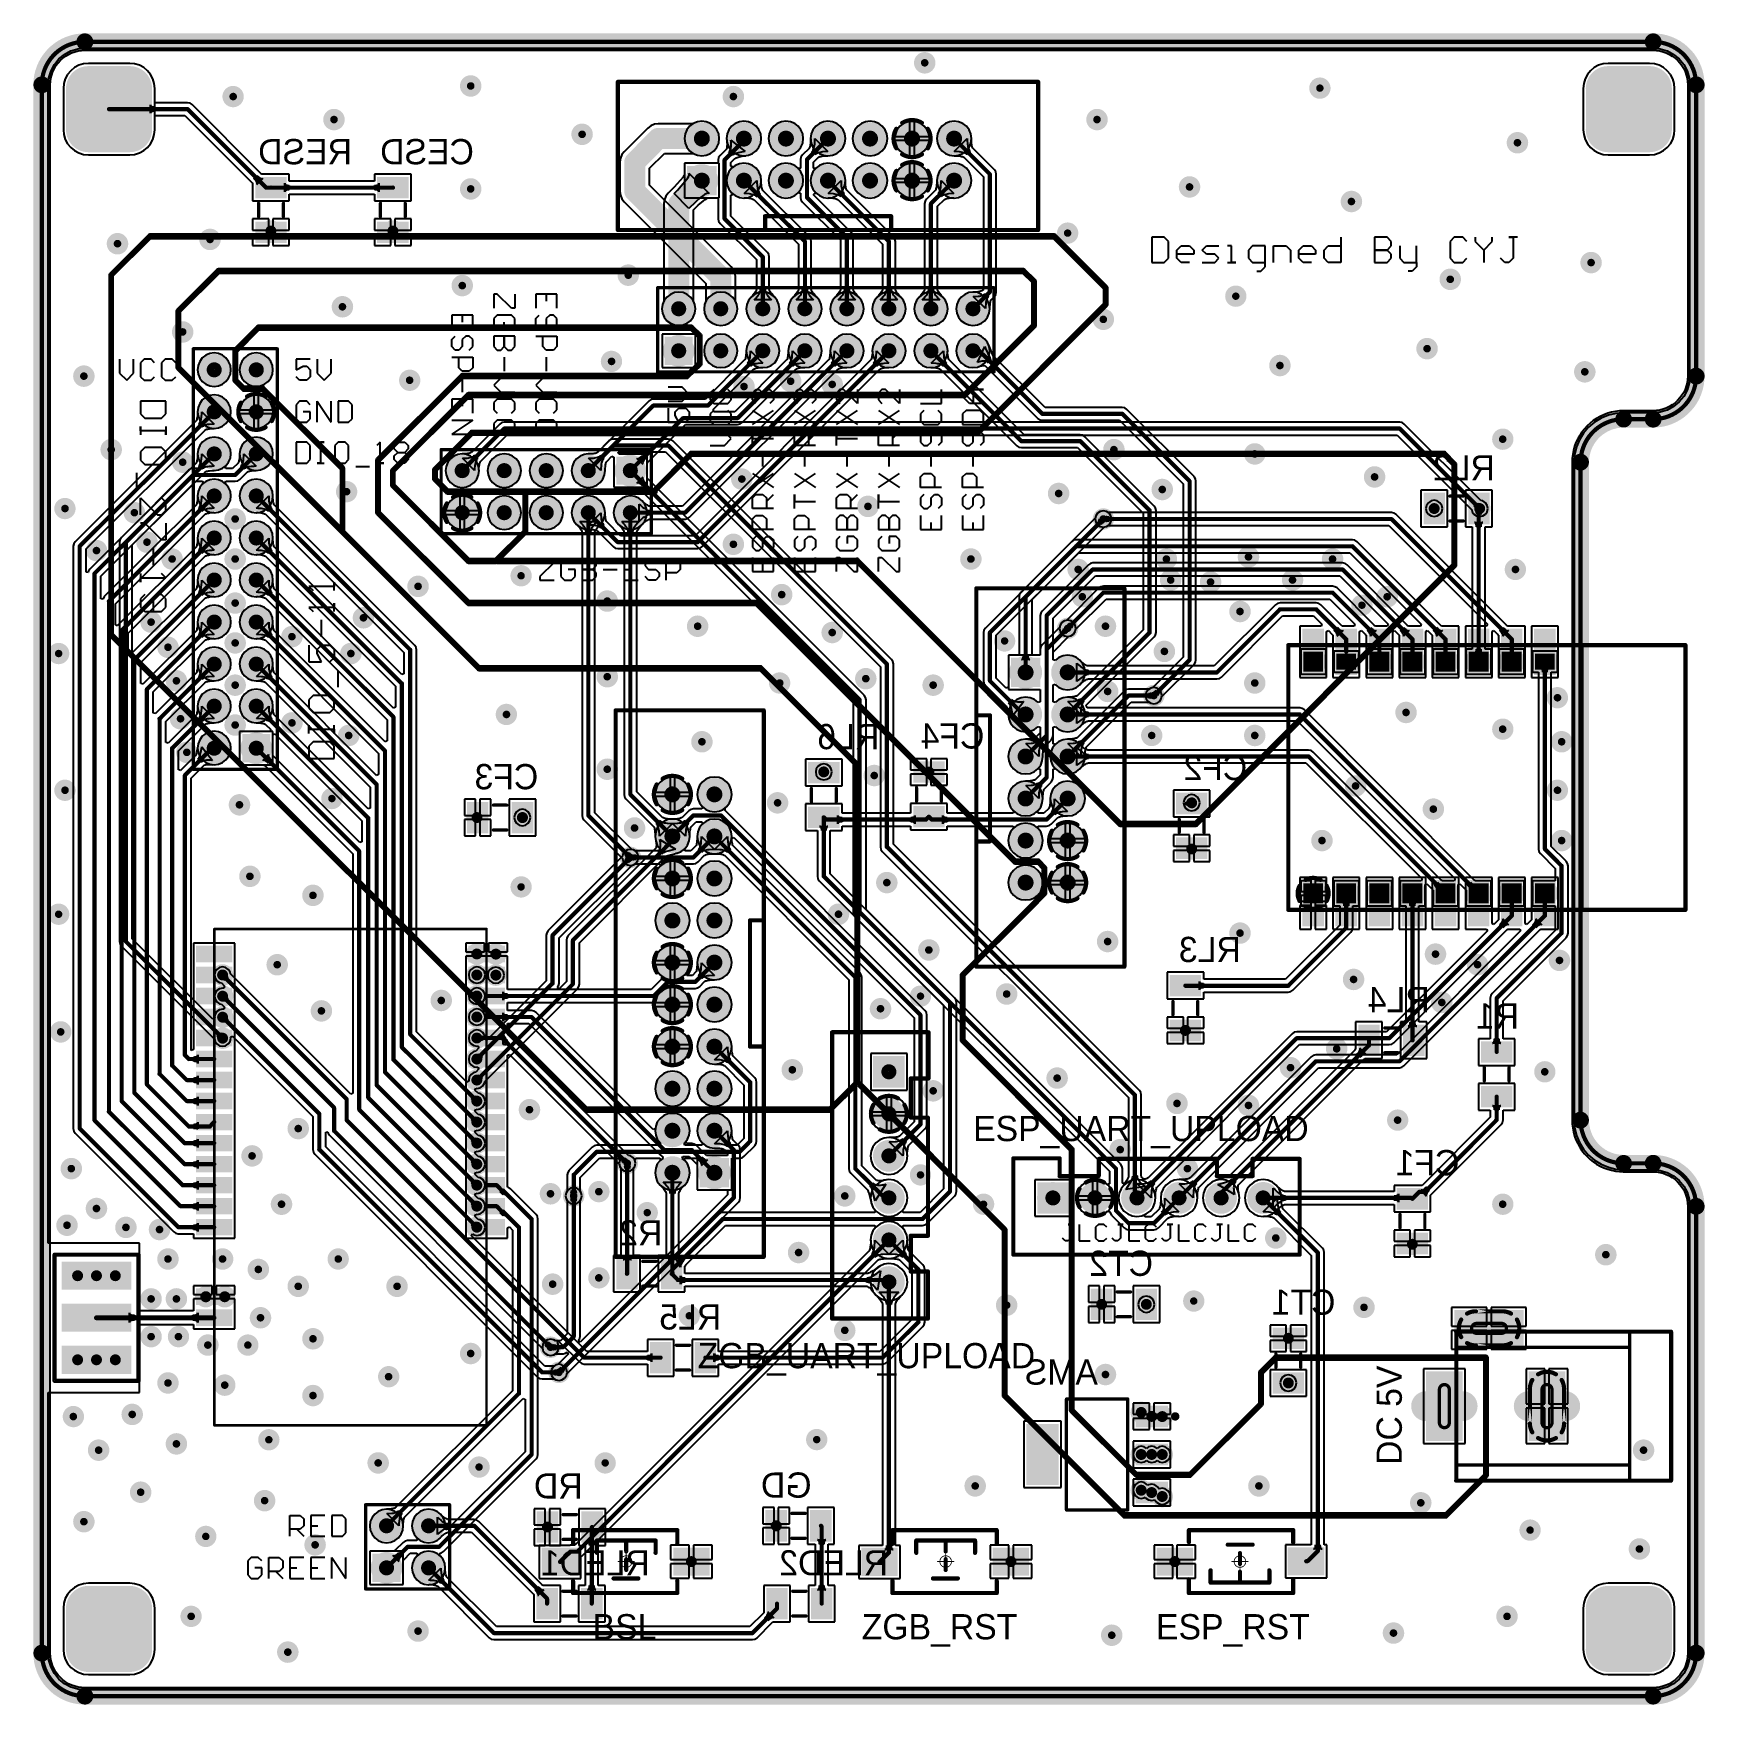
# Model space of a CAD drawing. Header units: millimetres. Extents: x 19 to 120, y 15 to 116.
import ezdxf

# ---------------------------------------------------------------- set-up
doc = ezdxf.new("R2010")
doc.units = ezdxf.units.MM
for name, color, linetype in [('BottomLayer', 5, 'Continuous'), ('BottomOverlay', 54, 'Continuous'), ('BottomPaste', 16, 'Continuous'), ('BottomSolder', 6, 'Continuous'), ('InternalPlane1', 76, 'Continuous'), ('InternalPlane2', 16, 'Continuous'), ('KeepOutLayer', 6, 'Continuous'), ('Mechanical1', 6, 'Continuous'), ('Mechanical15', 56, 'Continuous'), ('MultiLayer', 9, 'Continuous'), ('PadHoleLayer', 156, 'Continuous'), ('TopLayer', 1, 'Continuous'), ('TopOverlay', 2, 'Continuous'), ('TopPaste', 8, 'Continuous'), ('TopSolder', 216, 'Continuous'), ('ViaHoleLayer', 16, 'Continuous')]:
    doc.layers.add(name, color=color, linetype=linetype)

msp = doc.modelspace()

# ---------------------------------------------------------------- texts
at = {"layer": 'BottomOverlay', "text_generation_flag": 2}
for s, p in [('RESD', (38.04, 108.3)), ('CESD', (45.41, 108.3)), ('RL2', (107.09, 89.2)), ('RL6', (69.9, 72.96)), ('CF4', (76.25, 73)), ('CF3', (49.3, 70.54)), ('CF2', (92.13, 71.09)), ('RL3', (91.74, 60.1)), ('RL4', (103.15, 57.07)), ('R1', (108.55, 56.08)), ('CF1', (104.95, 47.22)), ('R2', (56.79, 42.98)), ('CT2', (86.44, 41.14)), ('RL5', (60.35, 37.9)), ('CT1', (97.46, 38.79)), ('AMS', (83.11, 34.57)), ('GD', (65.81, 27.74)), ('RD', (51.98, 27.69)), ('RLED1', (56.03, 23.04)), ('RLED2', (70.43, 23.04))]:
    msp.add_text(s, height=1.524, dxfattribs=at).set_placement(p)
at = {"layer": 'TopOverlay'}
for s, p in [('ESP_UART_UPLOAD', (75.57, 49.28)), ('ZGB_UART_UPLOAD', (58.93, 35.56)), ('BSL', (52.58, 19.18)), ('ZGB_RST', (68.84, 19.18)), ('ESP_RST', (86.62, 19.18))]:
    msp.add_text(s, height=1.524, dxfattribs=at).set_placement(p)
msp.add_text('DC 5V', height=1.524, rotation=90, dxfattribs=at).set_placement((101.47, 29.72))

# ---------------------------------------------------------------- blocks, each defined once
blk = doc.blocks.new('M_1206_B_1')
at = {"layer": 'BottomLayer'}
for points in [[(-1.9, 0.85), (-1.9, -0.85), (-0.8, 0.85), (-0.8, -0.85)], [(0.8, 0.85), (0.8, -0.85), (1.9, 0.85), (1.9, -0.85)]]:
    blk.add_solid(points, dxfattribs=at)
at = {"layer": 'BottomOverlay', "const_width": 0.2}
for points in [[(-0.4, 0.75), (0.4, 0.75)], [(-0.4, -0.75), (0.4, -0.75)]]:
    blk.add_lwpolyline(points, dxfattribs=at)
at = {"layer": 'BottomOverlay', "const_width": 0.1}
for points in [[(-0.45, 0.75, 1), (-0.35, 0.75, 1)], [(0.35, 0.75, 1), (0.45, 0.75, 1)], [(-0.45, -0.75, 1), (-0.35, -0.75, 1)], [(0.35, -0.75, 1), (0.45, -0.75, 1)]]:
    blk.add_lwpolyline(points, format="xyb", close=True, dxfattribs=at)
at = {"layer": 'BottomPaste'}
for points in [[(-1.9, 0.85), (-1.9, -0.85), (-0.8, 0.85), (-0.8, -0.85)], [(0.8, 0.85), (0.8, -0.85), (1.9, 0.85), (1.9, -0.85)]]:
    blk.add_solid(points, dxfattribs=at)
at = {"layer": 'BottomSolder'}
for points in [[(-2, 0.95), (-2, -0.95), (-0.7, 0.95), (-0.7, -0.95)], [(0.7, 0.95), (0.7, -0.95), (2, 0.95), (2, -0.95)]]:
    blk.add_solid(points, dxfattribs=at)
blk = doc.blocks.new('M_1206_B_2')
at = {"layer": 'BottomLayer'}
for points in [[(-1.9, 0.85), (-1.9, -0.85), (-0.8, 0.85), (-0.8, -0.85)], [(0.8, 0.85), (0.8, -0.85), (1.9, 0.85), (1.9, -0.85)]]:
    blk.add_solid(points, dxfattribs=at)
at = {"layer": 'BottomOverlay', "const_width": 0.2}
for points in [[(-0.4, 0.75), (0.4, 0.75)], [(-0.4, -0.75), (0.4, -0.75)]]:
    blk.add_lwpolyline(points, dxfattribs=at)
at = {"layer": 'BottomOverlay', "const_width": 0.1}
for points in [[(-0.45, 0.75, 1), (-0.35, 0.75, 1)], [(0.35, 0.75, 1), (0.45, 0.75, 1)], [(-0.45, -0.75, 1), (-0.35, -0.75, 1)], [(0.35, -0.75, 1), (0.45, -0.75, 1)]]:
    blk.add_lwpolyline(points, format="xyb", close=True, dxfattribs=at)
at = {"layer": 'BottomPaste'}
for points in [[(-1.9, 0.85), (-1.9, -0.85), (-0.8, 0.85), (-0.8, -0.85)], [(0.8, 0.85), (0.8, -0.85), (1.9, 0.85), (1.9, -0.85)]]:
    blk.add_solid(points, dxfattribs=at)
at = {"layer": 'BottomSolder'}
for points in [[(-2, 0.95), (-2, -0.95), (-0.7, 0.95), (-0.7, -0.95)], [(0.7, 0.95), (0.7, -0.95), (2, 0.95), (2, -0.95)]]:
    blk.add_solid(points, dxfattribs=at)
blk = doc.blocks.new('XH2_54_LI_6P_3')
at = {"layer": 'BottomLayer', "const_width": 0.85}
for points in [[(-4.24, 0, 1), (-3.38, 0, 1)], [(-1.7, 0, 1), (-0.84, 0, 1)], [(0.84, 0, 1), (1.7, 0, 1)], [(3.38, 0, 1), (4.24, 0, 1)], [(5.92, 0, 1), (6.78, 0, 1)]]:
    blk.add_lwpolyline(points, format="xyb", close=True, dxfattribs=at)
at = {"layer": 'BottomLayer'}
blk.add_solid([(-5.5, -0.85), (-5.5, 0.85), (-7.2, -0.85), (-7.2, 0.85)], dxfattribs=at)
at = {"layer": 'BottomSolder', "const_width": 0.952}
for points in [[(-4.29, 0, 1), (-3.33, 0, 1)], [(-1.75, 0, 1), (-0.79, 0, 1)], [(0.79, 0, 1), (1.75, 0, 1)], [(3.33, 0, 1), (4.29, 0, 1)], [(5.87, 0, 1), (6.83, 0, 1)]]:
    blk.add_lwpolyline(points, format="xyb", close=True, dxfattribs=at)
at = {"layer": 'BottomSolder'}
blk.add_solid([(-5.4, -0.95), (-5.4, 0.95), (-7.3, -0.95), (-7.3, 0.95)], dxfattribs=at)
at = {"layer": 'InternalPlane1', "const_width": 0.254}
for points in [[(-4.37, 0.93, -0.277325), (-3.25, 0.93)], [(-4.74, -0.56, -0.277325), (-4.74, 0.56)], [(-2.88, 0.56, -0.277325), (-2.88, -0.56)], [(-3.25, -0.93, -0.277325), (-4.37, -0.93)]]:
    blk.add_lwpolyline(points, format="xyb", dxfattribs=at)
at = {"layer": 'InternalPlane1'}
for points, const_width in [([(-4.43, 0.93, 1), (-4.31, 0.93, 1)], 0.127), ([(-3.31, 0.93, 1), (-3.19, 0.93, 1)], 0.127), ([(-6.83, 0, 1), (-5.87, 0, 1)], 0.958), ([(-4.8, 0.56, 1), (-4.68, 0.56, 1)], 0.127), ([(-2.94, 0.56, 1), (-2.82, 0.56, 1)], 0.127), ([(-1.75, 0, 1), (-0.79, 0, 1)], 0.958), ([(0.79, 0, 1), (1.75, 0, 1)], 0.958), ([(3.33, 0, 1), (4.29, 0, 1)], 0.958), ([(5.87, 0, 1), (6.83, 0, 1)], 0.958), ([(-4.8, -0.56, 1), (-4.68, -0.56, 1)], 0.127), ([(-4.43, -0.93, 1), (-4.31, -0.93, 1)], 0.127), ([(-3.31, -0.93, 1), (-3.19, -0.93, 1)], 0.127), ([(-2.94, -0.56, 1), (-2.82, -0.56, 1)], 0.127)]:
    blk.add_lwpolyline(points, format="xyb", close=True, dxfattribs=dict(at, const_width=const_width))
at = {"layer": 'InternalPlane2', "const_width": 0.958}
for points in [[(-4.29, 0, 1), (-3.33, 0, 1)], [(-1.75, 0, 1), (-0.79, 0, 1)], [(0.79, 0, 1), (1.75, 0, 1)], [(3.33, 0, 1), (4.29, 0, 1)], [(5.87, 0, 1), (6.83, 0, 1)]]:
    blk.add_lwpolyline(points, format="xyb", close=True, dxfattribs=at)
at = {"layer": 'MultiLayer', "const_width": 0.85}
for points in [[(-4.24, 0, 1), (-3.38, 0, 1)], [(-1.7, 0, 1), (-0.84, 0, 1)], [(0.84, 0, 1), (1.7, 0, 1)], [(3.38, 0, 1), (4.24, 0, 1)], [(5.92, 0, 1), (6.78, 0, 1)]]:
    blk.add_lwpolyline(points, format="xyb", close=True, dxfattribs=at)
at = {"layer": 'MultiLayer'}
blk.add_solid([(-5.5, -0.85), (-5.5, 0.85), (-7.2, -0.85), (-7.2, 0.85)], dxfattribs=at)
at = {"layer": 'PadHoleLayer', "const_width": 0.45}
for points in [[(-6.58, 0, 1), (-6.12, 0, 1)], [(-4.04, 0, 1), (-3.58, 0, 1)], [(-1.5, 0, 1), (-1.04, 0, 1)], [(1.04, 0, 1), (1.5, 0, 1)], [(3.58, 0, 1), (4.04, 0, 1)], [(6.12, 0, 1), (6.58, 0, 1)]]:
    blk.add_lwpolyline(points, format="xyb", close=True, dxfattribs=at)
at = {"layer": 'TopLayer', "const_width": 0.85}
for points in [[(-4.24, 0, 1), (-3.38, 0, 1)], [(-1.7, 0, 1), (-0.84, 0, 1)], [(0.84, 0, 1), (1.7, 0, 1)], [(3.38, 0, 1), (4.24, 0, 1)], [(5.92, 0, 1), (6.78, 0, 1)]]:
    blk.add_lwpolyline(points, format="xyb", close=True, dxfattribs=at)
at = {"layer": 'TopLayer'}
blk.add_solid([(-5.5, -0.85), (-5.5, 0.85), (-7.2, -0.85), (-7.2, 0.85)], dxfattribs=at)
at = {"layer": 'TopOverlay', "const_width": 0.254}
for points in [[(-8.74, -3.43), (-8.74, 2.39)], [(-8.74, 2.39), (-5.94, 2.39)], [(-5.94, 1.32), (-5.94, 2.39)], [(-3.58, 2.36), (3.56, 2.36)], [(-3.58, 1.32), (-3.58, 2.36)], [(3.56, 1.32), (3.56, 2.36)], [(5.71, 2.36), (8.56, 2.36)], [(5.71, 1.32), (5.71, 2.36)], [(8.56, -3.43), (8.56, 2.36)], [(-5.94, 1.32), (-3.58, 1.32)], [(3.56, 1.32), (5.71, 1.32)], [(-8.74, -3.43), (8.56, -3.43)]]:
    blk.add_lwpolyline(points, dxfattribs=at)
at = {"layer": 'TopOverlay', "const_width": 0.127}
for points in [[(-8.8, 2.39, 1), (-8.67, 2.39, 1)], [(-8.8, 2.39, 1), (-8.67, 2.39, 1)], [(-6.01, 2.39, 1), (-5.88, 2.39, 1)], [(-6.01, 2.39, 1), (-5.88, 2.39, 1)], [(-3.64, 2.36, 1), (-3.52, 2.36, 1)], [(-3.64, 2.36, 1), (-3.52, 2.36, 1)], [(3.49, 2.36, 1), (3.62, 2.36, 1)], [(3.49, 2.36, 1), (3.62, 2.36, 1)], [(5.65, 2.36, 1), (5.78, 2.36, 1)], [(5.65, 2.36, 1), (5.78, 2.36, 1)], [(8.5, 2.36, 1), (8.62, 2.36, 1)], [(8.5, 2.36, 1), (8.62, 2.36, 1)], [(-6.01, 1.32, 1), (-5.88, 1.32, 1)], [(-6.01, 1.32, 1), (-5.88, 1.32, 1)], [(-3.64, 1.32, 1), (-3.52, 1.32, 1)], [(-3.64, 1.32, 1), (-3.52, 1.32, 1)], [(3.49, 1.32, 1), (3.62, 1.32, 1)], [(3.49, 1.32, 1), (3.62, 1.32, 1)], [(5.65, 1.32, 1), (5.78, 1.32, 1)], [(5.65, 1.32, 1), (5.78, 1.32, 1)], [(-8.8, -3.43, 1), (-8.67, -3.43, 1)], [(-8.8, -3.43, 1), (-8.67, -3.43, 1)], [(8.5, -3.43, 1), (8.62, -3.43, 1)], [(8.5, -3.43, 1), (8.62, -3.43, 1)]]:
    blk.add_lwpolyline(points, format="xyb", close=True, dxfattribs=at)
at = {"layer": 'TopSolder', "const_width": 0.952}
for points in [[(-4.29, 0, 1), (-3.33, 0, 1)], [(-1.75, 0, 1), (-0.79, 0, 1)], [(0.79, 0, 1), (1.75, 0, 1)], [(3.33, 0, 1), (4.29, 0, 1)], [(5.87, 0, 1), (6.83, 0, 1)]]:
    blk.add_lwpolyline(points, format="xyb", close=True, dxfattribs=at)
at = {"layer": 'TopSolder'}
blk.add_solid([(-5.4, -0.95), (-5.4, 0.95), (-7.3, -0.95), (-7.3, 0.95)], dxfattribs=at)
blk = doc.blocks.new('D_______B_CYJ_4')
at = {"layer": 'TopOverlay'}
for p, q in [((-48.26, 2.29), (-48.26, 0.76)), ((-47.5, 2.29), (-48.26, 2.29)), ((-47.24, 2.03), (-47.5, 2.29)), ((-47.24, 1.02), (-47.24, 2.03)), ((-36.83, 2.29), (-36.83, 0.76)), ((-34.8, 2.29), (-34.8, 0.76)), ((-34.04, 2.29), (-34.8, 2.29)), ((-33.79, 2.03), (-34.04, 2.29)), ((-33.79, 1.78), (-33.79, 2.03)), ((-29.98, 2.29), (-30.23, 2.03)), ((-30.23, 2.03), (-30.23, 1.02)), ((-29.47, 2.29), (-29.98, 2.29)), ((-29.22, 2.03), (-29.47, 2.29)), ((-28.71, 2.29), (-28.71, 2.03)), ((-28.71, 2.03), (-28.2, 1.52)), ((-28.2, 1.52), (-27.69, 2.03)), ((-27.69, 2.03), (-27.69, 2.29)), ((-26.17, 2.29), (-26.68, 2.29)), ((-26.68, 2.29), (-26.42, 2.29)), ((-26.42, 2.29), (-26.42, 1.02)), ((-47.5, 0.76), (-47.24, 1.02)), ((-46.74, 1.52), (-46.48, 1.78)), ((-46.74, 1.02), (-46.74, 1.52)), ((-45.72, 1.27), (-46.74, 1.27)), ((-46.48, 0.76), (-46.74, 1.02)), ((-46.48, 1.78), (-45.97, 1.78)), ((-45.97, 1.78), (-45.72, 1.52)), ((-45.72, 1.52), (-45.72, 1.27)), ((-45.21, 1.52), (-44.96, 1.78)), ((-44.96, 1.27), (-45.21, 1.52)), ((-44.96, 1.78), (-44.2, 1.78)), ((-44.45, 1.27), (-44.96, 1.27)), ((-44.2, 1.02), (-44.45, 1.27)), ((-44.45, 0.76), (-44.2, 1.02)), ((-43.44, 1.78), (-43.69, 1.78)), ((-43.44, 0.76), (-43.44, 1.78)), ((-42.17, 1.78), (-42.42, 1.52)), ((-42.42, 1.52), (-42.42, 1.02)), ((-42.42, 1.02), (-42.17, 0.76)), ((-41.4, 1.78), (-42.17, 1.78)), ((-41.4, 0.51), (-41.4, 1.78)), ((-40.9, 0.76), (-40.9, 1.78)), ((-40.9, 1.78), (-40.13, 1.78)), ((-40.13, 1.78), (-39.88, 1.52)), ((-39.88, 1.52), (-39.88, 0.76)), ((-39.37, 1.52), (-39.12, 1.78)), ((-39.37, 1.02), (-39.37, 1.52)), ((-38.36, 1.27), (-39.37, 1.27)), ((-39.12, 0.76), (-39.37, 1.02)), ((-39.12, 1.78), (-38.61, 1.78)), ((-38.61, 1.78), (-38.36, 1.52)), ((-38.36, 1.52), (-38.36, 1.27)), ((-37.85, 1.52), (-37.6, 1.78)), ((-37.85, 1.02), (-37.85, 1.52)), ((-37.6, 0.76), (-37.85, 1.02)), ((-37.6, 1.78), (-36.83, 1.78)), ((-34.04, 1.52), (-34.8, 1.52)), ((-34.8, 1.52), (-34.04, 1.52)), ((-34.04, 1.52), (-33.79, 1.78)), ((-33.79, 1.27), (-34.04, 1.52)), ((-34.04, 0.76), (-33.79, 1.02)), ((-33.79, 1.02), (-33.79, 1.27)), ((-33.28, 1.78), (-33.28, 1.02)), ((-33.28, 1.02), (-33.02, 0.76)), ((-32.26, 0.76), (-32.26, 1.78)), ((-30.23, 1.02), (-29.98, 0.76)), ((-29.47, 0.76), (-29.22, 1.02)), ((-28.2, 1.52), (-28.2, 0.76)), ((-26.93, 0.76), (-27.18, 1.02)), ((-26.42, 1.02), (-26.68, 0.76)), ((-48.26, 0.76), (-47.5, 0.76)), ((-45.97, 0.76), (-46.48, 0.76)), ((-45.21, 0.76), (-44.45, 0.76)), ((-43.69, 0.76), (-43.18, 0.76)), ((-43.18, 0.76), (-43.44, 0.76)), ((-42.17, 0.76), (-41.4, 0.76)), ((-41.91, 0.25), (-41.66, 0.25)), ((-41.66, 0.25), (-41.4, 0.51)), ((-38.61, 0.76), (-39.12, 0.76)), ((-36.83, 0.76), (-37.6, 0.76)), ((-34.8, 0.76), (-34.04, 0.76)), ((-33.02, 0.76), (-32.26, 0.76)), ((-32.52, 0.25), (-32.77, 0.25)), ((-32.26, 0.51), (-32.52, 0.25)), ((-32.26, 0.76), (-32.26, 0.51)), ((-29.98, 0.76), (-29.47, 0.76)), ((-26.68, 0.76), (-26.93, 0.76))]:
    blk.add_line(p, q, dxfattribs=at)
blk = doc.blocks.new('JLC_CLI_NO_5')
at = {"layer": 'TopOverlay'}
for p, q in [((-87.39, -48.57), (-87.56, -48.4)), ((-86.89, -47.57), (-87.22, -47.57)), ((-87.22, -47.57), (-87.06, -47.57)), ((-87.06, -48.4), (-87.22, -48.57)), ((-87.06, -47.57), (-87.06, -48.4)), ((-86.56, -47.57), (-86.56, -48.57)), ((-85.39, -47.57), (-85.56, -47.73)), ((-85.56, -47.73), (-85.56, -48.4)), ((-85.56, -48.4), (-85.39, -48.57)), ((-85.06, -47.57), (-85.39, -47.57)), ((-84.89, -47.73), (-85.06, -47.57)), ((-85.06, -48.57), (-84.89, -48.4)), ((-84.39, -48.57), (-84.56, -48.4)), ((-83.89, -47.57), (-84.22, -47.57)), ((-84.22, -47.57), (-84.06, -47.57)), ((-84.06, -48.4), (-84.22, -48.57)), ((-84.06, -47.57), (-84.06, -48.4)), ((-83.56, -47.57), (-83.56, -48.57)), ((-82.39, -47.57), (-82.56, -47.73)), ((-82.56, -47.73), (-82.56, -48.4)), ((-82.56, -48.4), (-82.39, -48.57)), ((-82.06, -47.57), (-82.39, -47.57)), ((-81.89, -47.73), (-82.06, -47.57)), ((-82.06, -48.57), (-81.89, -48.4)), ((-81.39, -48.57), (-81.56, -48.4)), ((-80.89, -47.57), (-81.23, -47.57)), ((-81.23, -47.57), (-81.06, -47.57)), ((-81.06, -48.4), (-81.23, -48.57)), ((-81.06, -47.57), (-81.06, -48.4)), ((-80.56, -47.57), (-80.56, -48.57)), ((-79.39, -47.57), (-79.56, -47.73)), ((-79.56, -47.73), (-79.56, -48.4)), ((-79.56, -48.4), (-79.39, -48.57)), ((-79.06, -47.57), (-79.39, -47.57)), ((-78.89, -47.73), (-79.06, -47.57)), ((-79.06, -48.57), (-78.89, -48.4)), ((-78.39, -48.57), (-78.56, -48.4)), ((-77.89, -47.57), (-78.23, -47.57)), ((-78.23, -47.57), (-78.06, -47.57)), ((-78.06, -48.4), (-78.23, -48.57)), ((-78.06, -47.57), (-78.06, -48.4)), ((-77.56, -47.57), (-77.56, -48.57)), ((-76.39, -47.57), (-76.56, -47.73)), ((-76.56, -47.73), (-76.56, -48.4)), ((-76.56, -48.4), (-76.39, -48.57)), ((-76.06, -47.57), (-76.39, -47.57)), ((-75.89, -47.73), (-76.06, -47.57)), ((-76.06, -48.57), (-75.89, -48.4)), ((-87.22, -48.57), (-87.39, -48.57)), ((-86.56, -48.57), (-85.89, -48.57)), ((-85.39, -48.57), (-85.06, -48.57)), ((-84.22, -48.57), (-84.39, -48.57)), ((-83.56, -48.57), (-82.89, -48.57)), ((-82.39, -48.57), (-82.06, -48.57)), ((-81.23, -48.57), (-81.39, -48.57)), ((-80.56, -48.57), (-79.89, -48.57)), ((-79.39, -48.57), (-79.06, -48.57)), ((-78.23, -48.57), (-78.39, -48.57)), ((-77.56, -48.57), (-76.89, -48.57)), ((-76.39, -48.57), (-76.06, -48.57))]:
    blk.add_line(p, q, dxfattribs=at)
blk = doc.blocks.new('IDC3_7_2_6')
at = {"layer": 'BottomLayer', "const_width": 0.787}
for points in [[(-0.39, 2.54, 1), (0.39, 2.54, 1)], [(2.15, 2.54, 1), (2.93, 2.54, 1)], [(4.69, 2.54, 1), (5.47, 2.54, 1)], [(7.23, 2.54, 1), (8.01, 2.54, 1)], [(9.77, 2.54, 1), (10.55, 2.54, 1)], [(12.31, 2.54, 1), (13.09, 2.54, 1)], [(14.85, 2.54, 1), (15.63, 2.54, 1)], [(2.15, 0, 1), (2.93, 0, 1)], [(4.69, 0, 1), (5.47, 0, 1)], [(7.23, 0, 1), (8.01, 0, 1)], [(9.77, 0, 1), (10.55, 0, 1)], [(12.31, 0, 1), (13.09, 0, 1)], [(14.85, 0, 1), (15.63, 0, 1)]]:
    blk.add_lwpolyline(points, format="xyb", close=True, dxfattribs=at)
at = {"layer": 'BottomLayer'}
blk.add_solid([(-0.79, -0.79), (0.79, -0.79), (-0.79, 0.79), (0.79, 0.79)], dxfattribs=at)
at = {"layer": 'BottomSolder', "const_width": 0.889}
for points in [[(-0.44, 2.54, 1), (0.44, 2.54, 1)], [(2.1, 2.54, 1), (2.98, 2.54, 1)], [(4.64, 2.54, 1), (5.52, 2.54, 1)], [(7.18, 2.54, 1), (8.06, 2.54, 1)], [(9.72, 2.54, 1), (10.6, 2.54, 1)], [(12.26, 2.54, 1), (13.14, 2.54, 1)], [(14.8, 2.54, 1), (15.68, 2.54, 1)], [(2.1, 0, 1), (2.98, 0, 1)], [(4.64, 0, 1), (5.52, 0, 1)], [(7.18, 0, 1), (8.06, 0, 1)], [(9.72, 0, 1), (10.6, 0, 1)], [(12.26, 0, 1), (13.14, 0, 1)], [(14.8, 0, 1), (15.68, 0, 1)]]:
    blk.add_lwpolyline(points, format="xyb", close=True, dxfattribs=at)
at = {"layer": 'BottomSolder'}
blk.add_solid([(-0.89, -0.89), (0.89, -0.89), (-0.89, 0.89), (0.89, 0.89)], dxfattribs=at)
at = {"layer": 'InternalPlane1'}
for points, const_width in [([(-0.5, 2.54, 1), (0.5, 2.54, 1)], 0.991), ([(2.04, 2.54, 1), (3.04, 2.54, 1)], 0.991), ([(4.58, 2.54, 1), (5.58, 2.54, 1)], 0.991), ([(7.12, 2.54, 1), (8.12, 2.54, 1)], 0.991), ([(9.66, 2.54, 1), (10.66, 2.54, 1)], 0.991), ([(11.69, 3.13, 1), (11.82, 3.13, 1)], 0.127), ([(12.04, 3.49, 1), (12.17, 3.49, 1)], 0.127), ([(13.23, 3.49, 1), (13.36, 3.49, 1)], 0.127), ([(13.58, 3.13, 1), (13.71, 3.13, 1)], 0.127), ([(14.74, 2.54, 1), (15.74, 2.54, 1)], 0.991), ([(11.69, 1.95, 1), (11.82, 1.95, 1)], 0.127), ([(13.58, 1.95, 1), (13.71, 1.95, 1)], 0.127), ([(12.04, 1.59, 1), (12.17, 1.59, 1)], 0.127), ([(12.04, 0.95, 1), (12.17, 0.95, 1)], 0.127), ([(13.23, 1.59, 1), (13.36, 1.59, 1)], 0.127), ([(13.23, 0.95, 1), (13.36, 0.95, 1)], 0.127), ([(-0.5, 0, 1), (0.5, 0, 1)], 0.991), ([(2.04, 0, 1), (3.04, 0, 1)], 0.991), ([(4.58, 0, 1), (5.58, 0, 1)], 0.991), ([(7.12, 0, 1), (8.12, 0, 1)], 0.991), ([(9.66, 0, 1), (10.66, 0, 1)], 0.991), ([(11.69, 0.59, 1), (11.82, 0.59, 1)], 0.127), ([(13.58, 0.59, 1), (13.71, 0.59, 1)], 0.127), ([(14.74, 0, 1), (15.74, 0, 1)], 0.991), ([(11.69, -0.59, 1), (11.82, -0.59, 1)], 0.127), ([(12.04, -0.95, 1), (12.17, -0.95, 1)], 0.127), ([(13.23, -0.95, 1), (13.36, -0.95, 1)], 0.127), ([(13.58, -0.59, 1), (13.71, -0.59, 1)], 0.127)]:
    blk.add_lwpolyline(points, format="xyb", close=True, dxfattribs=dict(at, const_width=const_width))
at = {"layer": 'InternalPlane1', "const_width": 0.254}
for points in [[(11.75, 1.95, -0.286745), (11.75, 3.13)], [(12.11, 3.49, -0.286745), (13.29, 3.49)], [(13.65, 3.13, -0.286745), (13.65, 1.95)], [(13.29, 1.59, -0.286745), (12.11, 1.59)], [(12.11, 0.95, -0.286745), (13.29, 0.95)], [(11.75, -0.59, -0.286745), (11.75, 0.59)], [(13.65, 0.59, -0.286745), (13.65, -0.59)], [(13.29, -0.95, -0.286745), (12.11, -0.95)]]:
    blk.add_lwpolyline(points, format="xyb", dxfattribs=at)
at = {"layer": 'InternalPlane2', "const_width": 0.991}
for points in [[(-0.5, 2.54, 1), (0.5, 2.54, 1)], [(2.04, 2.54, 1), (3.04, 2.54, 1)], [(4.58, 2.54, 1), (5.58, 2.54, 1)], [(7.12, 2.54, 1), (8.12, 2.54, 1)], [(9.66, 2.54, 1), (10.66, 2.54, 1)], [(12.2, 2.54, 1), (13.2, 2.54, 1)], [(14.74, 2.54, 1), (15.74, 2.54, 1)], [(-0.5, 0, 1), (0.5, 0, 1)], [(2.04, 0, 1), (3.04, 0, 1)], [(4.58, 0, 1), (5.58, 0, 1)], [(7.12, 0, 1), (8.12, 0, 1)], [(9.66, 0, 1), (10.66, 0, 1)], [(12.2, 0, 1), (13.2, 0, 1)], [(14.74, 0, 1), (15.74, 0, 1)]]:
    blk.add_lwpolyline(points, format="xyb", close=True, dxfattribs=at)
at = {"layer": 'MultiLayer', "const_width": 0.787}
for points in [[(-0.39, 2.54, 1), (0.39, 2.54, 1)], [(2.15, 2.54, 1), (2.93, 2.54, 1)], [(4.69, 2.54, 1), (5.47, 2.54, 1)], [(7.23, 2.54, 1), (8.01, 2.54, 1)], [(9.77, 2.54, 1), (10.55, 2.54, 1)], [(12.31, 2.54, 1), (13.09, 2.54, 1)], [(14.85, 2.54, 1), (15.63, 2.54, 1)], [(2.15, 0, 1), (2.93, 0, 1)], [(4.69, 0, 1), (5.47, 0, 1)], [(7.23, 0, 1), (8.01, 0, 1)], [(9.77, 0, 1), (10.55, 0, 1)], [(12.31, 0, 1), (13.09, 0, 1)], [(14.85, 0, 1), (15.63, 0, 1)]]:
    blk.add_lwpolyline(points, format="xyb", close=True, dxfattribs=at)
at = {"layer": 'MultiLayer'}
blk.add_solid([(-0.79, -0.79), (0.79, -0.79), (-0.79, 0.79), (0.79, 0.79)], dxfattribs=at)
at = {"layer": 'PadHoleLayer', "const_width": 0.483}
for points in [[(-0.24, 2.54, 1), (0.24, 2.54, 1)], [(2.3, 2.54, 1), (2.78, 2.54, 1)], [(4.84, 2.54, 1), (5.32, 2.54, 1)], [(7.38, 2.54, 1), (7.86, 2.54, 1)], [(9.92, 2.54, 1), (10.4, 2.54, 1)], [(12.46, 2.54, 1), (12.94, 2.54, 1)], [(15, 2.54, 1), (15.48, 2.54, 1)], [(-0.24, 0, 1), (0.24, 0, 1)], [(2.3, 0, 1), (2.78, 0, 1)], [(4.84, 0, 1), (5.32, 0, 1)], [(7.38, 0, 1), (7.86, 0, 1)], [(9.92, 0, 1), (10.4, 0, 1)], [(12.46, 0, 1), (12.94, 0, 1)], [(15, 0, 1), (15.48, 0, 1)]]:
    blk.add_lwpolyline(points, format="xyb", close=True, dxfattribs=at)
at = {"layer": 'TopLayer', "const_width": 0.787}
for points in [[(-0.39, 2.54, 1), (0.39, 2.54, 1)], [(2.15, 2.54, 1), (2.93, 2.54, 1)], [(4.69, 2.54, 1), (5.47, 2.54, 1)], [(7.23, 2.54, 1), (8.01, 2.54, 1)], [(9.77, 2.54, 1), (10.55, 2.54, 1)], [(12.31, 2.54, 1), (13.09, 2.54, 1)], [(14.85, 2.54, 1), (15.63, 2.54, 1)], [(2.15, 0, 1), (2.93, 0, 1)], [(4.69, 0, 1), (5.47, 0, 1)], [(7.23, 0, 1), (8.01, 0, 1)], [(9.77, 0, 1), (10.55, 0, 1)], [(12.31, 0, 1), (13.09, 0, 1)], [(14.85, 0, 1), (15.63, 0, 1)]]:
    blk.add_lwpolyline(points, format="xyb", close=True, dxfattribs=at)
at = {"layer": 'TopLayer'}
blk.add_solid([(-0.79, -0.79), (0.79, -0.79), (-0.79, 0.79), (0.79, 0.79)], dxfattribs=at)
at = {"layer": 'TopOverlay', "const_width": 0.254}
for points in [[(-5.08, -2.98), (-5.08, 5.97)], [(-5.08, 5.97), (20.32, 5.97)], [(20.32, -2.98), (20.32, 5.97)], [(-5.08, -2.98), (20.32, -2.98)], [(3.82, -2.15), (11.44, -2.15)], [(3.82, -2.94), (3.82, -2.15)], [(11.44, -2.94), (11.44, -2.15)]]:
    blk.add_lwpolyline(points, dxfattribs=at)
at = {"layer": 'TopOverlay', "const_width": 0.127}
for points in [[(-5.14, 5.97, 1), (-5.02, 5.97, 1)], [(-5.14, 5.97, 1), (-5.02, 5.97, 1)], [(20.26, 5.97, 1), (20.38, 5.97, 1)], [(20.26, 5.97, 1), (20.38, 5.97, 1)], [(-5.14, -2.98, 1), (-5.02, -2.98, 1)], [(-5.14, -2.98, 1), (-5.02, -2.98, 1)], [(3.75, -2.15, 1), (3.88, -2.15, 1)], [(3.75, -2.15, 1), (3.88, -2.15, 1)], [(3.75, -2.94, 1), (3.88, -2.94, 1)], [(11.37, -2.15, 1), (11.5, -2.15, 1)], [(11.37, -2.15, 1), (11.5, -2.15, 1)], [(11.37, -2.94, 1), (11.5, -2.94, 1)], [(20.26, -2.98, 1), (20.38, -2.98, 1)], [(20.26, -2.98, 1), (20.38, -2.98, 1)]]:
    blk.add_lwpolyline(points, format="xyb", close=True, dxfattribs=at)
at = {"layer": 'TopSolder', "const_width": 0.889}
for points in [[(-0.44, 2.54, 1), (0.44, 2.54, 1)], [(2.1, 2.54, 1), (2.98, 2.54, 1)], [(4.64, 2.54, 1), (5.52, 2.54, 1)], [(7.18, 2.54, 1), (8.06, 2.54, 1)], [(9.72, 2.54, 1), (10.6, 2.54, 1)], [(12.26, 2.54, 1), (13.14, 2.54, 1)], [(14.8, 2.54, 1), (15.68, 2.54, 1)], [(2.1, 0, 1), (2.98, 0, 1)], [(4.64, 0, 1), (5.52, 0, 1)], [(7.18, 0, 1), (8.06, 0, 1)], [(9.72, 0, 1), (10.6, 0, 1)], [(12.26, 0, 1), (13.14, 0, 1)], [(14.8, 0, 1), (15.68, 0, 1)]]:
    blk.add_lwpolyline(points, format="xyb", close=True, dxfattribs=at)
at = {"layer": 'TopSolder'}
blk.add_solid([(-0.89, -0.89), (0.89, -0.89), (-0.89, 0.89), (0.89, 0.89)], dxfattribs=at)
blk = doc.blocks.new('HDR2X8_7')
at = {"layer": 'BottomLayer', "const_width": 0.75}
for points in [[(-0.38, 2.54, 1), (0.38, 2.54, 1)], [(2.16, 2.54, 1), (2.92, 2.54, 1)], [(4.7, 2.54, 1), (5.46, 2.54, 1)], [(7.24, 2.54, 1), (8, 2.54, 1)], [(9.78, 2.54, 1), (10.54, 2.54, 1)], [(12.32, 2.54, 1), (13.08, 2.54, 1)], [(14.86, 2.54, 1), (15.62, 2.54, 1)], [(17.4, 2.54, 1), (18.16, 2.54, 1)], [(2.16, 0, 1), (2.92, 0, 1)], [(4.7, 0, 1), (5.46, 0, 1)], [(7.24, 0, 1), (8, 0, 1)], [(9.78, 0, 1), (10.54, 0, 1)], [(12.32, 0, 1), (13.08, 0, 1)], [(14.86, 0, 1), (15.62, 0, 1)], [(17.4, 0, 1), (18.16, 0, 1)]]:
    blk.add_lwpolyline(points, format="xyb", close=True, dxfattribs=at)
at = {"layer": 'BottomLayer'}
blk.add_solid([(-0.75, -0.75), (0.75, -0.75), (-0.75, 0.75), (0.75, 0.75)], dxfattribs=at)
at = {"layer": 'BottomSolder', "const_width": 0.852}
for points in [[(-0.43, 2.54, 1), (0.43, 2.54, 1)], [(2.11, 2.54, 1), (2.97, 2.54, 1)], [(4.65, 2.54, 1), (5.51, 2.54, 1)], [(7.19, 2.54, 1), (8.05, 2.54, 1)], [(9.73, 2.54, 1), (10.59, 2.54, 1)], [(12.27, 2.54, 1), (13.13, 2.54, 1)], [(14.81, 2.54, 1), (15.67, 2.54, 1)], [(17.35, 2.54, 1), (18.21, 2.54, 1)], [(2.11, 0, 1), (2.97, 0, 1)], [(4.65, 0, 1), (5.51, 0, 1)], [(7.19, 0, 1), (8.05, 0, 1)], [(9.73, 0, 1), (10.59, 0, 1)], [(12.27, 0, 1), (13.13, 0, 1)], [(14.81, 0, 1), (15.67, 0, 1)], [(17.35, 0, 1), (18.21, 0, 1)]]:
    blk.add_lwpolyline(points, format="xyb", close=True, dxfattribs=at)
at = {"layer": 'BottomSolder'}
blk.add_solid([(-0.85, -0.85), (0.85, -0.85), (-0.85, 0.85), (0.85, 0.85)], dxfattribs=at)
at = {"layer": 'InternalPlane1', "const_width": 0.958}
for points in [[(-0.48, 2.54, 1), (0.48, 2.54, 1)], [(2.06, 2.54, 1), (3.02, 2.54, 1)], [(4.6, 2.54, 1), (5.56, 2.54, 1)], [(7.14, 2.54, 1), (8.1, 2.54, 1)], [(9.68, 2.54, 1), (10.64, 2.54, 1)], [(12.22, 2.54, 1), (13.18, 2.54, 1)], [(14.76, 2.54, 1), (15.72, 2.54, 1)], [(17.3, 2.54, 1), (18.26, 2.54, 1)], [(-0.48, 0, 1), (0.48, 0, 1)], [(2.06, 0, 1), (3.02, 0, 1)], [(4.6, 0, 1), (5.56, 0, 1)], [(7.14, 0, 1), (8.1, 0, 1)], [(9.68, 0, 1), (10.64, 0, 1)], [(12.22, 0, 1), (13.18, 0, 1)], [(14.76, 0, 1), (15.72, 0, 1)], [(17.3, 0, 1), (18.26, 0, 1)]]:
    blk.add_lwpolyline(points, format="xyb", close=True, dxfattribs=at)
at = {"layer": 'InternalPlane2', "const_width": 0.958}
for points in [[(-0.48, 2.54, 1), (0.48, 2.54, 1)], [(2.06, 2.54, 1), (3.02, 2.54, 1)], [(4.6, 2.54, 1), (5.56, 2.54, 1)], [(7.14, 2.54, 1), (8.1, 2.54, 1)], [(9.68, 2.54, 1), (10.64, 2.54, 1)], [(12.22, 2.54, 1), (13.18, 2.54, 1)], [(14.76, 2.54, 1), (15.72, 2.54, 1)], [(17.3, 2.54, 1), (18.26, 2.54, 1)], [(4.6, 0, 1), (5.56, 0, 1)], [(7.14, 0, 1), (8.1, 0, 1)], [(9.68, 0, 1), (10.64, 0, 1)], [(12.22, 0, 1), (13.18, 0, 1)], [(14.76, 0, 1), (15.72, 0, 1)], [(17.3, 0, 1), (18.26, 0, 1)]]:
    blk.add_lwpolyline(points, format="xyb", close=True, dxfattribs=at)
at = {"layer": 'MultiLayer', "const_width": 0.75}
for points in [[(-0.38, 2.54, 1), (0.38, 2.54, 1)], [(2.16, 2.54, 1), (2.92, 2.54, 1)], [(4.7, 2.54, 1), (5.46, 2.54, 1)], [(7.24, 2.54, 1), (8, 2.54, 1)], [(9.78, 2.54, 1), (10.54, 2.54, 1)], [(12.32, 2.54, 1), (13.08, 2.54, 1)], [(14.86, 2.54, 1), (15.62, 2.54, 1)], [(17.4, 2.54, 1), (18.16, 2.54, 1)], [(2.16, 0, 1), (2.92, 0, 1)], [(4.7, 0, 1), (5.46, 0, 1)], [(7.24, 0, 1), (8, 0, 1)], [(9.78, 0, 1), (10.54, 0, 1)], [(12.32, 0, 1), (13.08, 0, 1)], [(14.86, 0, 1), (15.62, 0, 1)], [(17.4, 0, 1), (18.16, 0, 1)]]:
    blk.add_lwpolyline(points, format="xyb", close=True, dxfattribs=at)
at = {"layer": 'MultiLayer'}
blk.add_solid([(-0.75, -0.75), (0.75, -0.75), (-0.75, 0.75), (0.75, 0.75)], dxfattribs=at)
at = {"layer": 'PadHoleLayer', "const_width": 0.45}
for points in [[(-0.23, 2.54, 1), (0.23, 2.54, 1)], [(2.31, 2.54, 1), (2.77, 2.54, 1)], [(4.85, 2.54, 1), (5.31, 2.54, 1)], [(7.39, 2.54, 1), (7.85, 2.54, 1)], [(9.93, 2.54, 1), (10.39, 2.54, 1)], [(12.47, 2.54, 1), (12.93, 2.54, 1)], [(15.01, 2.54, 1), (15.47, 2.54, 1)], [(17.55, 2.54, 1), (18.01, 2.54, 1)], [(-0.23, 0, 1), (0.23, 0, 1)], [(2.31, 0, 1), (2.77, 0, 1)], [(4.85, 0, 1), (5.31, 0, 1)], [(7.39, 0, 1), (7.85, 0, 1)], [(9.93, 0, 1), (10.39, 0, 1)], [(12.47, 0, 1), (12.93, 0, 1)], [(15.01, 0, 1), (15.47, 0, 1)], [(17.55, 0, 1), (18.01, 0, 1)]]:
    blk.add_lwpolyline(points, format="xyb", close=True, dxfattribs=at)
at = {"layer": 'TopLayer', "const_width": 0.75}
for points in [[(-0.38, 2.54, 1), (0.38, 2.54, 1)], [(2.16, 2.54, 1), (2.92, 2.54, 1)], [(4.7, 2.54, 1), (5.46, 2.54, 1)], [(7.24, 2.54, 1), (8, 2.54, 1)], [(9.78, 2.54, 1), (10.54, 2.54, 1)], [(12.32, 2.54, 1), (13.08, 2.54, 1)], [(14.86, 2.54, 1), (15.62, 2.54, 1)], [(17.4, 2.54, 1), (18.16, 2.54, 1)], [(2.16, 0, 1), (2.92, 0, 1)], [(4.7, 0, 1), (5.46, 0, 1)], [(7.24, 0, 1), (8, 0, 1)], [(9.78, 0, 1), (10.54, 0, 1)], [(12.32, 0, 1), (13.08, 0, 1)], [(14.86, 0, 1), (15.62, 0, 1)], [(17.4, 0, 1), (18.16, 0, 1)]]:
    blk.add_lwpolyline(points, format="xyb", close=True, dxfattribs=at)
at = {"layer": 'TopLayer'}
blk.add_solid([(-0.75, -0.75), (0.75, -0.75), (-0.75, 0.75), (0.75, 0.75)], dxfattribs=at)
at = {"layer": 'TopOverlay', "const_width": 0.2}
for points in [[(-1.27, -1.27), (-1.27, 3.81)], [(-1.27, 3.81), (19.05, 3.81)], [(19.05, -1.27), (19.05, 3.81)], [(-1.27, -1.27), (19.05, -1.27)]]:
    blk.add_lwpolyline(points, dxfattribs=at)
at = {"layer": 'TopOverlay', "const_width": 0.1}
for points in [[(-1.32, 3.81, 1), (-1.22, 3.81, 1)], [(-1.32, 3.81, 1), (-1.22, 3.81, 1)], [(19, 3.81, 1), (19.1, 3.81, 1)], [(19, 3.81, 1), (19.1, 3.81, 1)], [(-1.32, -1.27, 1), (-1.22, -1.27, 1)], [(-1.32, -1.27, 1), (-1.22, -1.27, 1)], [(19, -1.27, 1), (19.1, -1.27, 1)], [(19, -1.27, 1), (19.1, -1.27, 1)]]:
    blk.add_lwpolyline(points, format="xyb", close=True, dxfattribs=at)
at = {"layer": 'TopSolder', "const_width": 0.852}
for points in [[(-0.43, 2.54, 1), (0.43, 2.54, 1)], [(2.11, 2.54, 1), (2.97, 2.54, 1)], [(4.65, 2.54, 1), (5.51, 2.54, 1)], [(7.19, 2.54, 1), (8.05, 2.54, 1)], [(9.73, 2.54, 1), (10.59, 2.54, 1)], [(12.27, 2.54, 1), (13.13, 2.54, 1)], [(14.81, 2.54, 1), (15.67, 2.54, 1)], [(17.35, 2.54, 1), (18.21, 2.54, 1)], [(2.11, 0, 1), (2.97, 0, 1)], [(4.65, 0, 1), (5.51, 0, 1)], [(7.19, 0, 1), (8.05, 0, 1)], [(9.73, 0, 1), (10.59, 0, 1)], [(12.27, 0, 1), (13.13, 0, 1)], [(14.81, 0, 1), (15.67, 0, 1)], [(17.35, 0, 1), (18.21, 0, 1)]]:
    blk.add_lwpolyline(points, format="xyb", close=True, dxfattribs=at)
at = {"layer": 'TopSolder'}
blk.add_solid([(-0.85, -0.85), (0.85, -0.85), (-0.85, 0.85), (0.85, 0.85)], dxfattribs=at)
blk = doc.blocks.new('HDR2X2_8')
at = {"layer": 'BottomLayer', "const_width": 0.75}
for points in [[(-0.38, 2.54, 1), (0.38, 2.54, 1)], [(2.16, 2.54, 1), (2.92, 2.54, 1)], [(2.16, 0, 1), (2.92, 0, 1)]]:
    blk.add_lwpolyline(points, format="xyb", close=True, dxfattribs=at)
at = {"layer": 'BottomLayer'}
blk.add_solid([(-0.75, -0.75), (0.75, -0.75), (-0.75, 0.75), (0.75, 0.75)], dxfattribs=at)
at = {"layer": 'BottomSolder', "const_width": 0.852}
for points in [[(-0.43, 2.54, 1), (0.43, 2.54, 1)], [(2.11, 2.54, 1), (2.97, 2.54, 1)], [(2.11, 0, 1), (2.97, 0, 1)]]:
    blk.add_lwpolyline(points, format="xyb", close=True, dxfattribs=at)
at = {"layer": 'BottomSolder'}
blk.add_solid([(-0.85, -0.85), (0.85, -0.85), (-0.85, 0.85), (0.85, 0.85)], dxfattribs=at)
at = {"layer": 'InternalPlane1', "const_width": 0.958}
for points in [[(-0.48, 2.54, 1), (0.48, 2.54, 1)], [(2.06, 2.54, 1), (3.02, 2.54, 1)], [(-0.48, 0, 1), (0.48, 0, 1)], [(2.06, 0, 1), (3.02, 0, 1)]]:
    blk.add_lwpolyline(points, format="xyb", close=True, dxfattribs=at)
at = {"layer": 'InternalPlane2', "const_width": 0.958}
for points in [[(-0.48, 2.54, 1), (0.48, 2.54, 1)], [(2.06, 2.54, 1), (3.02, 2.54, 1)], [(-0.48, 0, 1), (0.48, 0, 1)], [(2.06, 0, 1), (3.02, 0, 1)]]:
    blk.add_lwpolyline(points, format="xyb", close=True, dxfattribs=at)
at = {"layer": 'MultiLayer', "const_width": 0.75}
for points in [[(-0.38, 2.54, 1), (0.38, 2.54, 1)], [(2.16, 2.54, 1), (2.92, 2.54, 1)], [(2.16, 0, 1), (2.92, 0, 1)]]:
    blk.add_lwpolyline(points, format="xyb", close=True, dxfattribs=at)
at = {"layer": 'MultiLayer'}
blk.add_solid([(-0.75, -0.75), (0.75, -0.75), (-0.75, 0.75), (0.75, 0.75)], dxfattribs=at)
at = {"layer": 'PadHoleLayer', "const_width": 0.45}
for points in [[(-0.23, 2.54, 1), (0.23, 2.54, 1)], [(2.31, 2.54, 1), (2.77, 2.54, 1)], [(-0.23, 0, 1), (0.23, 0, 1)], [(2.31, 0, 1), (2.77, 0, 1)]]:
    blk.add_lwpolyline(points, format="xyb", close=True, dxfattribs=at)
at = {"layer": 'TopLayer', "const_width": 0.75}
for points in [[(-0.38, 2.54, 1), (0.38, 2.54, 1)], [(2.16, 2.54, 1), (2.92, 2.54, 1)], [(2.16, 0, 1), (2.92, 0, 1)]]:
    blk.add_lwpolyline(points, format="xyb", close=True, dxfattribs=at)
at = {"layer": 'TopLayer'}
blk.add_solid([(-0.75, -0.75), (0.75, -0.75), (-0.75, 0.75), (0.75, 0.75)], dxfattribs=at)
at = {"layer": 'TopOverlay'}
for p, q in [((-5.84, 1.91), (-5.84, 3.17)), ((-5.84, 3.17), (-5.21, 3.17)), ((-5.21, 3.17), (-5, 2.96)), ((-3.73, 3.17), (-4.57, 3.17)), ((-4.57, 3.17), (-4.57, 1.91)), ((-3.3, 3.17), (-3.3, 1.91)), ((-2.67, 3.17), (-3.3, 3.17)), ((-2.46, 2.96), (-2.67, 3.17)), ((-5.21, 2.33), (-5.84, 2.33)), ((-5.42, 2.33), (-5, 1.91)), ((-5, 2.54), (-5.21, 2.33)), ((-5, 2.96), (-5, 2.54)), ((-4.57, 2.54), (-4.15, 2.54)), ((-2.67, 1.91), (-2.46, 2.12)), ((-2.46, 2.12), (-2.46, 2.96)), ((-4.57, 1.91), (-3.73, 1.91)), ((-3.3, 1.91), (-2.67, 1.91)), ((-8.17, 0.63), (-8.38, 0.42)), ((-8.38, 0.42), (-8.38, -0.42)), ((-7.75, 0.63), (-8.17, 0.63)), ((-7.54, 0.42), (-7.75, 0.63)), ((-7.11, -0.64), (-7.11, 0.63)), ((-7.11, 0.63), (-6.48, 0.63)), ((-6.48, 0.63), (-6.27, 0.42)), ((-6.27, 0.42), (-6.27, 0)), ((-5, 0.63), (-5.84, 0.63)), ((-5.84, 0.63), (-5.84, -0.64)), ((-3.73, 0.63), (-4.57, 0.63)), ((-4.57, 0.63), (-4.57, -0.64)), ((-3.3, -0.64), (-3.3, 0.63)), ((-3.3, 0.63), (-2.46, -0.64)), ((-2.46, -0.64), (-2.46, 0.63)), ((-8.38, -0.42), (-8.17, -0.64)), ((-8.17, -0.64), (-7.75, -0.64)), ((-7.54, 0), (-7.96, 0)), ((-7.75, -0.64), (-7.54, -0.42)), ((-7.54, -0.42), (-7.54, 0)), ((-6.48, -0.21), (-7.11, -0.21)), ((-6.69, -0.21), (-6.27, -0.64)), ((-6.27, 0), (-6.48, -0.21)), ((-5.84, 0), (-5.42, 0)), ((-5.84, -0.64), (-5, -0.64)), ((-4.57, 0), (-4.15, 0)), ((-4.57, -0.64), (-3.73, -0.64))]:
    blk.add_line(p, q, dxfattribs=at)
at = {"layer": 'TopOverlay', "const_width": 0.2}
for points in [[(-1.27, 3.81), (3.81, 3.81)], [(-1.27, -1.27), (-1.27, 3.81)], [(3.81, -1.27), (3.81, 3.81)], [(-1.27, -1.27), (3.81, -1.27)]]:
    blk.add_lwpolyline(points, dxfattribs=at)
at = {"layer": 'TopOverlay', "const_width": 0.1}
for points in [[(-1.32, 3.81, 1), (-1.22, 3.81, 1)], [(-1.32, 3.81, 1), (-1.22, 3.81, 1)], [(3.76, 3.81, 1), (3.86, 3.81, 1)], [(3.76, 3.81, 1), (3.86, 3.81, 1)], [(-1.32, -1.27, 1), (-1.22, -1.27, 1)], [(-1.32, -1.27, 1), (-1.22, -1.27, 1)], [(3.76, -1.27, 1), (3.86, -1.27, 1)], [(3.76, -1.27, 1), (3.86, -1.27, 1)]]:
    blk.add_lwpolyline(points, format="xyb", close=True, dxfattribs=at)
at = {"layer": 'TopSolder', "const_width": 0.852}
for points in [[(-0.43, 2.54, 1), (0.43, 2.54, 1)], [(2.11, 2.54, 1), (2.97, 2.54, 1)], [(2.11, 0, 1), (2.97, 0, 1)]]:
    blk.add_lwpolyline(points, format="xyb", close=True, dxfattribs=at)
at = {"layer": 'TopSolder'}
blk.add_solid([(-0.85, -0.85), (0.85, -0.85), (-0.85, 0.85), (0.85, 0.85)], dxfattribs=at)
blk = doc.blocks.new('SMA_2_9')
at = {"layer": 'BottomLayer'}
for points in [[(-3.29, -2), (-1.79, -2), (-3.29, 2), (-1.79, 2)], [(1.79, -2), (3.29, -2), (1.79, 2), (3.29, 2)]]:
    blk.add_solid(points, dxfattribs=at)
at = {"layer": 'BottomSolder'}
for points in [[(-3.39, -2.1), (-1.69, -2.1), (-3.39, 2.1), (-1.69, 2.1)], [(1.69, -2.1), (3.39, -2.1), (1.69, 2.1), (3.39, 2.1)]]:
    blk.add_solid(points, dxfattribs=at)
at = {"layer": 'MultiLayer'}
for points in [[(-3.29, -2), (-1.79, -2), (-3.29, 2), (-1.79, 2)], [(1.79, -2), (3.29, -2), (1.79, 2), (3.29, 2)]]:
    blk.add_solid(points, dxfattribs=at)
at = {"layer": 'TopLayer'}
for points in [[(-3.29, -2), (-1.79, -2), (-3.29, 2), (-1.79, 2)], [(-0.75, -2), (0.75, -2), (-0.75, 2), (0.75, 2)], [(1.79, -2), (3.29, -2), (1.79, 2), (3.29, 2)]]:
    blk.add_solid(points, dxfattribs=at)
at = {"layer": 'TopOverlay', "const_width": 0.254}
for points in [[(3.81, 2.54), (-3.81, 2.54)], [(-3.81, -2.29), (-3.81, 2.54)], [(3.81, -2.54), (3.81, 2.54)], [(-3.81, -2.54), (-3.81, -2.29)], [(3.81, -2.54), (-3.81, -2.54)]]:
    blk.add_lwpolyline(points, dxfattribs=at)
at = {"layer": 'TopOverlay', "const_width": 0.127}
for points in [[(-3.87, 2.54, 1), (-3.75, 2.54, 1)], [(-3.87, 2.54, 1), (-3.75, 2.54, 1)], [(3.75, 2.54, 1), (3.87, 2.54, 1)], [(3.75, 2.54, 1), (3.87, 2.54, 1)], [(-3.87, -2.29, 1), (-3.75, -2.29, 1)], [(-3.87, -2.29, 1), (-3.75, -2.29, 1)], [(-3.87, -2.54, 1), (-3.75, -2.54, 1)], [(-3.87, -2.54, 1), (-3.75, -2.54, 1)], [(3.75, -2.54, 1), (3.87, -2.54, 1)], [(3.75, -2.54, 1), (3.87, -2.54, 1)]]:
    blk.add_lwpolyline(points, format="xyb", close=True, dxfattribs=at)
at = {"layer": 'TopPaste'}
blk.add_solid([(-0.75, -2), (0.75, -2), (-0.75, 2), (0.75, 2)], dxfattribs=at)
at = {"layer": 'TopSolder'}
for points in [[(-3.39, -2.1), (-1.69, -2.1), (-3.39, 2.1), (-1.69, 2.1)], [(-0.85, -2.1), (0.85, -2.1), (-0.85, 2.1), (0.85, 2.1)], [(1.69, -2.1), (3.39, -2.1), (1.69, 2.1), (3.39, 2.1)]]:
    blk.add_solid(points, dxfattribs=at)
blk = doc.blocks.new('HDR2X10_10')
at = {"layer": 'BottomLayer', "const_width": 0.75}
for points in [[(-0.38, 2.54, 1), (0.38, 2.54, 1)], [(2.16, 2.54, 1), (2.92, 2.54, 1)], [(4.7, 2.54, 1), (5.46, 2.54, 1)], [(7.24, 2.54, 1), (8, 2.54, 1)], [(9.78, 2.54, 1), (10.54, 2.54, 1)], [(12.32, 2.54, 1), (13.08, 2.54, 1)], [(14.86, 2.54, 1), (15.62, 2.54, 1)], [(17.4, 2.54, 1), (18.16, 2.54, 1)], [(19.94, 2.54, 1), (20.7, 2.54, 1)], [(22.48, 2.54, 1), (23.24, 2.54, 1)], [(2.16, 0, 1), (2.92, 0, 1)], [(4.7, 0, 1), (5.46, 0, 1)], [(7.24, 0, 1), (8, 0, 1)], [(9.78, 0, 1), (10.54, 0, 1)], [(12.32, 0, 1), (13.08, 0, 1)], [(14.86, 0, 1), (15.62, 0, 1)], [(17.4, 0, 1), (18.16, 0, 1)], [(19.94, 0, 1), (20.7, 0, 1)], [(22.48, 0, 1), (23.24, 0, 1)]]:
    blk.add_lwpolyline(points, format="xyb", close=True, dxfattribs=at)
at = {"layer": 'BottomLayer'}
blk.add_solid([(-0.75, -0.75), (0.75, -0.75), (-0.75, 0.75), (0.75, 0.75)], dxfattribs=at)
at = {"layer": 'BottomSolder', "const_width": 0.852}
for points in [[(-0.43, 2.54, 1), (0.43, 2.54, 1)], [(2.11, 2.54, 1), (2.97, 2.54, 1)], [(4.65, 2.54, 1), (5.51, 2.54, 1)], [(7.19, 2.54, 1), (8.05, 2.54, 1)], [(9.73, 2.54, 1), (10.59, 2.54, 1)], [(12.27, 2.54, 1), (13.13, 2.54, 1)], [(14.81, 2.54, 1), (15.67, 2.54, 1)], [(17.35, 2.54, 1), (18.21, 2.54, 1)], [(19.89, 2.54, 1), (20.75, 2.54, 1)], [(22.43, 2.54, 1), (23.29, 2.54, 1)], [(2.11, 0, 1), (2.97, 0, 1)], [(4.65, 0, 1), (5.51, 0, 1)], [(7.19, 0, 1), (8.05, 0, 1)], [(9.73, 0, 1), (10.59, 0, 1)], [(12.27, 0, 1), (13.13, 0, 1)], [(14.81, 0, 1), (15.67, 0, 1)], [(17.35, 0, 1), (18.21, 0, 1)], [(19.89, 0, 1), (20.75, 0, 1)], [(22.43, 0, 1), (23.29, 0, 1)]]:
    blk.add_lwpolyline(points, format="xyb", close=True, dxfattribs=at)
at = {"layer": 'BottomSolder'}
blk.add_solid([(-0.85, -0.85), (0.85, -0.85), (-0.85, 0.85), (0.85, 0.85)], dxfattribs=at)
at = {"layer": 'InternalPlane1'}
for points, const_width in [([(-0.48, 2.54, 1), (0.48, 2.54, 1)], 0.958), ([(2.06, 2.54, 1), (3.02, 2.54, 1)], 0.958), ([(4.6, 2.54, 1), (5.56, 2.54, 1)], 0.958), ([(7.14, 2.54, 1), (8.1, 2.54, 1)], 0.958), ([(9.68, 2.54, 1), (10.64, 2.54, 1)], 0.958), ([(12.22, 2.54, 1), (13.18, 2.54, 1)], 0.958), ([(14.76, 2.54, 1), (15.72, 2.54, 1)], 0.958), ([(17.3, 2.54, 1), (18.26, 2.54, 1)], 0.958), ([(19.84, 2.54, 1), (20.8, 2.54, 1)], 0.958), ([(22.38, 2.54, 1), (23.34, 2.54, 1)], 0.958), ([(19.7, 0.93, 1), (19.82, 0.93, 1)], 0.127), ([(20.82, 0.93, 1), (20.94, 0.93, 1)], 0.127), ([(-0.48, 0, 1), (0.48, 0, 1)], 0.958), ([(2.06, 0, 1), (3.02, 0, 1)], 0.958), ([(4.6, 0, 1), (5.56, 0, 1)], 0.958), ([(7.14, 0, 1), (8.1, 0, 1)], 0.958), ([(9.68, 0, 1), (10.64, 0, 1)], 0.958), ([(12.22, 0, 1), (13.18, 0, 1)], 0.958), ([(14.76, 0, 1), (15.72, 0, 1)], 0.958), ([(17.3, 0, 1), (18.26, 0, 1)], 0.958), ([(19.33, 0.56, 1), (19.45, 0.56, 1)], 0.127), ([(21.19, 0.56, 1), (21.31, 0.56, 1)], 0.127), ([(22.38, 0, 1), (23.34, 0, 1)], 0.958), ([(19.33, -0.56, 1), (19.45, -0.56, 1)], 0.127), ([(19.7, -0.93, 1), (19.82, -0.93, 1)], 0.127), ([(20.82, -0.93, 1), (20.94, -0.93, 1)], 0.127), ([(21.19, -0.56, 1), (21.31, -0.56, 1)], 0.127)]:
    blk.add_lwpolyline(points, format="xyb", close=True, dxfattribs=dict(at, const_width=const_width))
at = {"layer": 'InternalPlane1', "const_width": 0.254}
for points in [[(19.76, 0.93, -0.277325), (20.88, 0.93)], [(19.39, -0.56, -0.277325), (19.39, 0.56)], [(21.25, 0.56, -0.277325), (21.25, -0.56)], [(20.88, -0.93, -0.277325), (19.76, -0.93)]]:
    blk.add_lwpolyline(points, format="xyb", dxfattribs=at)
at = {"layer": 'InternalPlane2', "const_width": 0.958}
for points in [[(-0.48, 2.54, 1), (0.48, 2.54, 1)], [(2.06, 2.54, 1), (3.02, 2.54, 1)], [(4.6, 2.54, 1), (5.56, 2.54, 1)], [(7.14, 2.54, 1), (8.1, 2.54, 1)], [(9.68, 2.54, 1), (10.64, 2.54, 1)], [(12.22, 2.54, 1), (13.18, 2.54, 1)], [(14.76, 2.54, 1), (15.72, 2.54, 1)], [(17.3, 2.54, 1), (18.26, 2.54, 1)], [(19.84, 2.54, 1), (20.8, 2.54, 1)], [(-0.48, 0, 1), (0.48, 0, 1)], [(2.06, 0, 1), (3.02, 0, 1)], [(4.6, 0, 1), (5.56, 0, 1)], [(7.14, 0, 1), (8.1, 0, 1)], [(9.68, 0, 1), (10.64, 0, 1)], [(12.22, 0, 1), (13.18, 0, 1)], [(14.76, 0, 1), (15.72, 0, 1)], [(17.3, 0, 1), (18.26, 0, 1)], [(19.84, 0, 1), (20.8, 0, 1)]]:
    blk.add_lwpolyline(points, format="xyb", close=True, dxfattribs=at)
at = {"layer": 'MultiLayer', "const_width": 0.75}
for points in [[(-0.38, 2.54, 1), (0.38, 2.54, 1)], [(2.16, 2.54, 1), (2.92, 2.54, 1)], [(4.7, 2.54, 1), (5.46, 2.54, 1)], [(7.24, 2.54, 1), (8, 2.54, 1)], [(9.78, 2.54, 1), (10.54, 2.54, 1)], [(12.32, 2.54, 1), (13.08, 2.54, 1)], [(14.86, 2.54, 1), (15.62, 2.54, 1)], [(17.4, 2.54, 1), (18.16, 2.54, 1)], [(19.94, 2.54, 1), (20.7, 2.54, 1)], [(22.48, 2.54, 1), (23.24, 2.54, 1)], [(2.16, 0, 1), (2.92, 0, 1)], [(4.7, 0, 1), (5.46, 0, 1)], [(7.24, 0, 1), (8, 0, 1)], [(9.78, 0, 1), (10.54, 0, 1)], [(12.32, 0, 1), (13.08, 0, 1)], [(14.86, 0, 1), (15.62, 0, 1)], [(17.4, 0, 1), (18.16, 0, 1)], [(19.94, 0, 1), (20.7, 0, 1)], [(22.48, 0, 1), (23.24, 0, 1)]]:
    blk.add_lwpolyline(points, format="xyb", close=True, dxfattribs=at)
at = {"layer": 'MultiLayer'}
blk.add_solid([(-0.75, -0.75), (0.75, -0.75), (-0.75, 0.75), (0.75, 0.75)], dxfattribs=at)
at = {"layer": 'PadHoleLayer', "const_width": 0.45}
for points in [[(-0.23, 2.54, 1), (0.23, 2.54, 1)], [(2.31, 2.54, 1), (2.77, 2.54, 1)], [(4.85, 2.54, 1), (5.31, 2.54, 1)], [(7.39, 2.54, 1), (7.85, 2.54, 1)], [(9.93, 2.54, 1), (10.39, 2.54, 1)], [(12.47, 2.54, 1), (12.93, 2.54, 1)], [(15.01, 2.54, 1), (15.47, 2.54, 1)], [(17.55, 2.54, 1), (18.01, 2.54, 1)], [(20.09, 2.54, 1), (20.55, 2.54, 1)], [(22.63, 2.54, 1), (23.09, 2.54, 1)], [(-0.23, 0, 1), (0.23, 0, 1)], [(2.31, 0, 1), (2.77, 0, 1)], [(4.85, 0, 1), (5.31, 0, 1)], [(7.39, 0, 1), (7.85, 0, 1)], [(9.93, 0, 1), (10.39, 0, 1)], [(12.47, 0, 1), (12.93, 0, 1)], [(15.01, 0, 1), (15.47, 0, 1)], [(17.55, 0, 1), (18.01, 0, 1)], [(20.09, 0, 1), (20.55, 0, 1)], [(22.63, 0, 1), (23.09, 0, 1)]]:
    blk.add_lwpolyline(points, format="xyb", close=True, dxfattribs=at)
at = {"layer": 'TopLayer', "const_width": 0.75}
for points in [[(-0.38, 2.54, 1), (0.38, 2.54, 1)], [(2.16, 2.54, 1), (2.92, 2.54, 1)], [(4.7, 2.54, 1), (5.46, 2.54, 1)], [(7.24, 2.54, 1), (8, 2.54, 1)], [(9.78, 2.54, 1), (10.54, 2.54, 1)], [(12.32, 2.54, 1), (13.08, 2.54, 1)], [(14.86, 2.54, 1), (15.62, 2.54, 1)], [(17.4, 2.54, 1), (18.16, 2.54, 1)], [(19.94, 2.54, 1), (20.7, 2.54, 1)], [(22.48, 2.54, 1), (23.24, 2.54, 1)], [(2.16, 0, 1), (2.92, 0, 1)], [(4.7, 0, 1), (5.46, 0, 1)], [(7.24, 0, 1), (8, 0, 1)], [(9.78, 0, 1), (10.54, 0, 1)], [(12.32, 0, 1), (13.08, 0, 1)], [(14.86, 0, 1), (15.62, 0, 1)], [(17.4, 0, 1), (18.16, 0, 1)], [(19.94, 0, 1), (20.7, 0, 1)], [(22.48, 0, 1), (23.24, 0, 1)]]:
    blk.add_lwpolyline(points, format="xyb", close=True, dxfattribs=at)
at = {"layer": 'TopLayer'}
blk.add_solid([(-0.75, -0.75), (0.75, -0.75), (-0.75, 0.75), (0.75, 0.75)], dxfattribs=at)
at = {"layer": 'TopOverlay', "const_width": 0.2}
for points in [[(-1.27, 3.81), (-1.27, -1.27)], [(-1.27, 3.81), (0.64, 3.81)], [(0.64, 3.81), (24.13, 3.81)], [(24.13, 3.81), (24.13, -1.27)], [(-1.27, -1.27), (0.64, -1.27)], [(0.64, -1.27), (24.13, -1.27)]]:
    blk.add_lwpolyline(points, dxfattribs=at)
at = {"layer": 'TopOverlay', "const_width": 0.1}
for points in [[(-1.32, 3.81, 1), (-1.22, 3.81, 1)], [(-1.32, 3.81, 1), (-1.22, 3.81, 1)], [(0.59, 3.81, 1), (0.68, 3.81, 1)], [(0.59, 3.81, 1), (0.68, 3.81, 1)], [(24.08, 3.81, 1), (24.18, 3.81, 1)], [(24.08, 3.81, 1), (24.18, 3.81, 1)], [(-1.32, -1.27, 1), (-1.22, -1.27, 1)], [(-1.32, -1.27, 1), (-1.22, -1.27, 1)], [(0.59, -1.27, 1), (0.68, -1.27, 1)], [(0.59, -1.27, 1), (0.68, -1.27, 1)], [(24.08, -1.27, 1), (24.18, -1.27, 1)], [(24.08, -1.27, 1), (24.18, -1.27, 1)]]:
    blk.add_lwpolyline(points, format="xyb", close=True, dxfattribs=at)
at = {"layer": 'TopSolder', "const_width": 0.852}
for points in [[(-0.43, 2.54, 1), (0.43, 2.54, 1)], [(2.11, 2.54, 1), (2.97, 2.54, 1)], [(4.65, 2.54, 1), (5.51, 2.54, 1)], [(7.19, 2.54, 1), (8.05, 2.54, 1)], [(9.73, 2.54, 1), (10.59, 2.54, 1)], [(12.27, 2.54, 1), (13.13, 2.54, 1)], [(14.81, 2.54, 1), (15.67, 2.54, 1)], [(17.35, 2.54, 1), (18.21, 2.54, 1)], [(19.89, 2.54, 1), (20.75, 2.54, 1)], [(22.43, 2.54, 1), (23.29, 2.54, 1)], [(2.11, 0, 1), (2.97, 0, 1)], [(4.65, 0, 1), (5.51, 0, 1)], [(7.19, 0, 1), (8.05, 0, 1)], [(9.73, 0, 1), (10.59, 0, 1)], [(12.27, 0, 1), (13.13, 0, 1)], [(14.81, 0, 1), (15.67, 0, 1)], [(17.35, 0, 1), (18.21, 0, 1)], [(19.89, 0, 1), (20.75, 0, 1)], [(22.43, 0, 1), (23.29, 0, 1)]]:
    blk.add_lwpolyline(points, format="xyb", close=True, dxfattribs=at)
at = {"layer": 'TopSolder'}
blk.add_solid([(-0.85, -0.85), (0.85, -0.85), (-0.85, 0.85), (0.85, 0.85)], dxfattribs=at)
blk = doc.blocks.new('XH2_54_LI_6P_11')
at = {"layer": 'BottomLayer', "const_width": 0.85}
for points in [[(-4.24, 0, 1), (-3.38, 0, 1)], [(-1.7, 0, 1), (-0.84, 0, 1)], [(0.84, 0, 1), (1.7, 0, 1)], [(3.38, 0, 1), (4.24, 0, 1)], [(5.92, 0, 1), (6.78, 0, 1)]]:
    blk.add_lwpolyline(points, format="xyb", close=True, dxfattribs=at)
at = {"layer": 'BottomLayer'}
blk.add_solid([(-5.5, -0.85), (-5.5, 0.85), (-7.2, -0.85), (-7.2, 0.85)], dxfattribs=at)
at = {"layer": 'BottomSolder', "const_width": 0.952}
for points in [[(-4.29, 0, 1), (-3.33, 0, 1)], [(-1.75, 0, 1), (-0.79, 0, 1)], [(0.79, 0, 1), (1.75, 0, 1)], [(3.33, 0, 1), (4.29, 0, 1)], [(5.87, 0, 1), (6.83, 0, 1)]]:
    blk.add_lwpolyline(points, format="xyb", close=True, dxfattribs=at)
at = {"layer": 'BottomSolder'}
blk.add_solid([(-5.4, -0.95), (-5.4, 0.95), (-7.3, -0.95), (-7.3, 0.95)], dxfattribs=at)
at = {"layer": 'InternalPlane1', "const_width": 0.254}
for points in [[(-4.37, 0.93, -0.277325), (-3.25, 0.93)], [(-4.74, -0.56, -0.277325), (-4.74, 0.56)], [(-2.88, 0.56, -0.277325), (-2.88, -0.56)], [(-3.25, -0.93, -0.277325), (-4.37, -0.93)]]:
    blk.add_lwpolyline(points, format="xyb", dxfattribs=at)
at = {"layer": 'InternalPlane1'}
for points, const_width in [([(-4.43, 0.93, 1), (-4.31, 0.93, 1)], 0.127), ([(-3.31, 0.93, 1), (-3.19, 0.93, 1)], 0.127), ([(-6.83, 0, 1), (-5.87, 0, 1)], 0.958), ([(-4.8, 0.56, 1), (-4.68, 0.56, 1)], 0.127), ([(-2.94, 0.56, 1), (-2.82, 0.56, 1)], 0.127), ([(-1.75, 0, 1), (-0.79, 0, 1)], 0.958), ([(0.79, 0, 1), (1.75, 0, 1)], 0.958), ([(3.33, 0, 1), (4.29, 0, 1)], 0.958), ([(5.87, 0, 1), (6.83, 0, 1)], 0.958), ([(-4.8, -0.56, 1), (-4.68, -0.56, 1)], 0.127), ([(-4.43, -0.93, 1), (-4.31, -0.93, 1)], 0.127), ([(-3.31, -0.93, 1), (-3.19, -0.93, 1)], 0.127), ([(-2.94, -0.56, 1), (-2.82, -0.56, 1)], 0.127)]:
    blk.add_lwpolyline(points, format="xyb", close=True, dxfattribs=dict(at, const_width=const_width))
at = {"layer": 'InternalPlane2', "const_width": 0.958}
for points in [[(-4.29, 0, 1), (-3.33, 0, 1)], [(-1.75, 0, 1), (-0.79, 0, 1)], [(0.79, 0, 1), (1.75, 0, 1)], [(3.33, 0, 1), (4.29, 0, 1)], [(5.87, 0, 1), (6.83, 0, 1)]]:
    blk.add_lwpolyline(points, format="xyb", close=True, dxfattribs=at)
at = {"layer": 'MultiLayer', "const_width": 0.85}
for points in [[(-4.24, 0, 1), (-3.38, 0, 1)], [(-1.7, 0, 1), (-0.84, 0, 1)], [(0.84, 0, 1), (1.7, 0, 1)], [(3.38, 0, 1), (4.24, 0, 1)], [(5.92, 0, 1), (6.78, 0, 1)]]:
    blk.add_lwpolyline(points, format="xyb", close=True, dxfattribs=at)
at = {"layer": 'MultiLayer'}
blk.add_solid([(-5.5, -0.85), (-5.5, 0.85), (-7.2, -0.85), (-7.2, 0.85)], dxfattribs=at)
at = {"layer": 'PadHoleLayer', "const_width": 0.45}
for points in [[(-6.58, 0, 1), (-6.12, 0, 1)], [(-4.04, 0, 1), (-3.58, 0, 1)], [(-1.5, 0, 1), (-1.04, 0, 1)], [(1.04, 0, 1), (1.5, 0, 1)], [(3.58, 0, 1), (4.04, 0, 1)], [(6.12, 0, 1), (6.58, 0, 1)]]:
    blk.add_lwpolyline(points, format="xyb", close=True, dxfattribs=at)
at = {"layer": 'TopLayer', "const_width": 0.85}
for points in [[(-4.24, 0, 1), (-3.38, 0, 1)], [(-1.7, 0, 1), (-0.84, 0, 1)], [(0.84, 0, 1), (1.7, 0, 1)], [(3.38, 0, 1), (4.24, 0, 1)], [(5.92, 0, 1), (6.78, 0, 1)]]:
    blk.add_lwpolyline(points, format="xyb", close=True, dxfattribs=at)
at = {"layer": 'TopLayer'}
blk.add_solid([(-5.5, -0.85), (-5.5, 0.85), (-7.2, -0.85), (-7.2, 0.85)], dxfattribs=at)
at = {"layer": 'TopOverlay', "const_width": 0.254}
for points in [[(-8.74, -3.43), (-8.74, 2.39)], [(-5.94, 2.39), (-8.74, 2.39)], [(-5.94, 1.32), (-5.94, 2.39)], [(3.56, 2.36), (-3.58, 2.36)], [(-3.58, 1.32), (-3.58, 2.36)], [(3.56, 1.32), (3.56, 2.36)], [(8.56, 2.36), (5.71, 2.36)], [(5.71, 1.32), (5.71, 2.36)], [(8.56, -3.43), (8.56, 2.36)], [(-3.58, 1.32), (-5.94, 1.32)], [(5.71, 1.32), (3.56, 1.32)], [(8.56, -3.43), (-8.74, -3.43)]]:
    blk.add_lwpolyline(points, dxfattribs=at)
at = {"layer": 'TopOverlay', "const_width": 0.127}
for points in [[(-8.8, 2.39, 1), (-8.67, 2.39, 1)], [(-8.8, 2.39, 1), (-8.67, 2.39, 1)], [(-6.01, 2.39, 1), (-5.88, 2.39, 1)], [(-6.01, 2.39, 1), (-5.88, 2.39, 1)], [(-3.64, 2.36, 1), (-3.52, 2.36, 1)], [(-3.64, 2.36, 1), (-3.52, 2.36, 1)], [(3.49, 2.36, 1), (3.62, 2.36, 1)], [(3.49, 2.36, 1), (3.62, 2.36, 1)], [(5.65, 2.36, 1), (5.78, 2.36, 1)], [(5.65, 2.36, 1), (5.78, 2.36, 1)], [(8.5, 2.36, 1), (8.62, 2.36, 1)], [(8.5, 2.36, 1), (8.62, 2.36, 1)], [(-6.01, 1.32, 1), (-5.88, 1.32, 1)], [(-6.01, 1.32, 1), (-5.88, 1.32, 1)], [(-3.64, 1.32, 1), (-3.52, 1.32, 1)], [(-3.64, 1.32, 1), (-3.52, 1.32, 1)], [(3.49, 1.32, 1), (3.62, 1.32, 1)], [(3.49, 1.32, 1), (3.62, 1.32, 1)], [(5.65, 1.32, 1), (5.78, 1.32, 1)], [(5.65, 1.32, 1), (5.78, 1.32, 1)], [(-8.8, -3.43, 1), (-8.67, -3.43, 1)], [(-8.8, -3.43, 1), (-8.67, -3.43, 1)], [(8.5, -3.43, 1), (8.62, -3.43, 1)], [(8.5, -3.43, 1), (8.62, -3.43, 1)]]:
    blk.add_lwpolyline(points, format="xyb", close=True, dxfattribs=at)
at = {"layer": 'TopSolder', "const_width": 0.952}
for points in [[(-4.29, 0, 1), (-3.33, 0, 1)], [(-1.75, 0, 1), (-0.79, 0, 1)], [(0.79, 0, 1), (1.75, 0, 1)], [(3.33, 0, 1), (4.29, 0, 1)], [(5.87, 0, 1), (6.83, 0, 1)]]:
    blk.add_lwpolyline(points, format="xyb", close=True, dxfattribs=at)
at = {"layer": 'TopSolder'}
blk.add_solid([(-5.4, -0.95), (-5.4, 0.95), (-7.3, -0.95), (-7.3, 0.95)], dxfattribs=at)
blk = doc.blocks.new('TSW_SMD_3_6_2_5_12')
at = {"layer": 'Mechanical15', "const_width": 0.05}
for points in [[(-0.5, 0), (0.5, 0)], [(0, -0.5), (0, 0.5)]]:
    blk.add_lwpolyline(points, dxfattribs=at)
at = {"layer": 'Mechanical15'}
for points, const_width in [([(-0.51, 0, 1), (-0.49, 0, 1)], 0.025), ([(0.35, 0, 1), (-0.35, 0, 1)], 0.05), ([(-0.36, 0, 1), (-0.34, 0, 1)], 0.025), ([(-0.01, 0.5, 1), (0.01, 0.5, 1)], 0.025), ([(0.34, 0, 1), (0.36, 0, 1)], 0.025), ([(0.49, 0, 1), (0.51, 0, 1)], 0.025), ([(-0.01, -0.5, 1), (0.01, -0.5, 1)], 0.025)]:
    blk.add_lwpolyline(points, format="xyb", close=True, dxfattribs=dict(at, const_width=const_width))
at = {"layer": 'TopLayer'}
for points in [[(-5, -0.77), (-3, -0.77), (-5, 0.73), (-3, 0.73)], [(2.94, -0.75), (4.94, -0.75), (2.94, 0.75), (4.94, 0.75)]]:
    blk.add_solid(points, dxfattribs=at)
at = {"layer": 'TopOverlay', "const_width": 0.254}
for points in [[(-3.21, 1.9), (3.09, 1.9)], [(-3.21, 1.07), (-3.21, 1.9)], [(3.09, 1.07), (3.09, 1.9)], [(-1.78, 0.53), (-1.78, 1.27)], [(-1.78, 1.27), (1.78, 1.27)], [(0, 0.61), (0, 1.27)], [(1.78, 0.53), (1.78, 1.27)], [(0, -0.51), (0, 0.15)], [(-0.76, -1.02), (0.74, -1.02)], [(-3.21, -1.9), (-3.21, -1.17)], [(-3.21, -1.9), (3.09, -1.9)], [(3.09, -1.9), (3.09, -1.17)]]:
    blk.add_lwpolyline(points, dxfattribs=at)
at = {"layer": 'TopOverlay', "const_width": 0.127}
for points in [[(-3.28, 1.9, 1), (-3.15, 1.9, 1)], [(-3.28, 1.9, 1), (-3.15, 1.9, 1)], [(3.02, 1.9, 1), (3.15, 1.9, 1)], [(3.02, 1.9, 1), (3.15, 1.9, 1)], [(-3.28, 1.07, 1), (-3.15, 1.07, 1)], [(-1.84, 1.27, 1), (-1.71, 1.27, 1)], [(-1.84, 1.27, 1), (-1.71, 1.27, 1)], [(-0.06, 1.27, 1), (0.06, 1.27, 1)], [(1.71, 1.27, 1), (1.84, 1.27, 1)], [(1.71, 1.27, 1), (1.84, 1.27, 1)], [(3.02, 1.07, 1), (3.15, 1.07, 1)], [(-1.84, 0.53, 1), (-1.71, 0.53, 1)], [(-0.06, 0.61, 1), (0.06, 0.61, 1)], [(-0.06, 0.15, 1), (0.06, 0.15, 1)], [(1.71, 0.53, 1), (1.84, 0.53, 1)], [(-0.83, -1.02, 1), (-0.7, -1.02, 1)], [(-0.06, -0.51, 1), (0.06, -0.51, 1)], [(0.67, -1.02, 1), (0.8, -1.02, 1)], [(-3.28, -1.17, 1), (-3.15, -1.17, 1)], [(-3.28, -1.9, 1), (-3.15, -1.9, 1)], [(-3.28, -1.9, 1), (-3.15, -1.9, 1)], [(3.02, -1.17, 1), (3.15, -1.17, 1)], [(3.02, -1.9, 1), (3.15, -1.9, 1)], [(3.02, -1.9, 1), (3.15, -1.9, 1)]]:
    blk.add_lwpolyline(points, format="xyb", close=True, dxfattribs=at)
at = {"layer": 'TopPaste'}
for points in [[(-5, -0.77), (-3, -0.77), (-5, 0.73), (-3, 0.73)], [(2.94, -0.75), (4.94, -0.75), (2.94, 0.75), (4.94, 0.75)]]:
    blk.add_solid(points, dxfattribs=at)
at = {"layer": 'TopSolder'}
for points in [[(-5.1, -0.87), (-2.89, -0.87), (-5.1, 0.83), (-2.89, 0.83)], [(2.84, -0.85), (5.04, -0.85), (2.84, 0.85), (5.04, 0.85)]]:
    blk.add_solid(points, dxfattribs=at)
blk = doc.blocks.new('IDC3_10_2_13')
at = {"layer": 'BottomLayer', "const_width": 0.787}
for points in [[(-0.39, 2.54, 1), (0.39, 2.54, 1)], [(2.15, 2.54, 1), (2.93, 2.54, 1)], [(4.69, 2.54, 1), (5.47, 2.54, 1)], [(7.23, 2.54, 1), (8.01, 2.54, 1)], [(9.77, 2.54, 1), (10.55, 2.54, 1)], [(12.31, 2.54, 1), (13.09, 2.54, 1)], [(14.85, 2.54, 1), (15.63, 2.54, 1)], [(17.39, 2.54, 1), (18.17, 2.54, 1)], [(19.93, 2.54, 1), (20.71, 2.54, 1)], [(22.47, 2.54, 1), (23.25, 2.54, 1)], [(2.15, 0, 1), (2.93, 0, 1)], [(4.69, 0, 1), (5.47, 0, 1)], [(7.23, 0, 1), (8.01, 0, 1)], [(9.77, 0, 1), (10.55, 0, 1)], [(12.31, 0, 1), (13.09, 0, 1)], [(14.85, 0, 1), (15.63, 0, 1)], [(17.39, 0, 1), (18.17, 0, 1)], [(19.93, 0, 1), (20.71, 0, 1)], [(22.47, 0, 1), (23.25, 0, 1)]]:
    blk.add_lwpolyline(points, format="xyb", close=True, dxfattribs=at)
at = {"layer": 'BottomLayer'}
blk.add_solid([(-0.79, -0.79), (0.79, -0.79), (-0.79, 0.79), (0.79, 0.79)], dxfattribs=at)
at = {"layer": 'BottomSolder', "const_width": 0.889}
for points in [[(-0.44, 2.54, 1), (0.44, 2.54, 1)], [(2.1, 2.54, 1), (2.98, 2.54, 1)], [(4.64, 2.54, 1), (5.52, 2.54, 1)], [(7.18, 2.54, 1), (8.06, 2.54, 1)], [(9.72, 2.54, 1), (10.6, 2.54, 1)], [(12.26, 2.54, 1), (13.14, 2.54, 1)], [(14.8, 2.54, 1), (15.68, 2.54, 1)], [(17.34, 2.54, 1), (18.22, 2.54, 1)], [(19.88, 2.54, 1), (20.76, 2.54, 1)], [(22.42, 2.54, 1), (23.3, 2.54, 1)], [(2.1, 0, 1), (2.98, 0, 1)], [(4.64, 0, 1), (5.52, 0, 1)], [(7.18, 0, 1), (8.06, 0, 1)], [(9.72, 0, 1), (10.6, 0, 1)], [(12.26, 0, 1), (13.14, 0, 1)], [(14.8, 0, 1), (15.68, 0, 1)], [(17.34, 0, 1), (18.22, 0, 1)], [(19.88, 0, 1), (20.76, 0, 1)], [(22.42, 0, 1), (23.3, 0, 1)]]:
    blk.add_lwpolyline(points, format="xyb", close=True, dxfattribs=at)
at = {"layer": 'BottomSolder'}
blk.add_solid([(-0.89, -0.89), (0.89, -0.89), (-0.89, 0.89), (0.89, 0.89)], dxfattribs=at)
at = {"layer": 'InternalPlane1'}
for points, const_width in [([(-0.5, 2.54, 1), (0.5, 2.54, 1)], 0.991), ([(2.04, 2.54, 1), (3.04, 2.54, 1)], 0.991), ([(4.58, 2.54, 1), (5.58, 2.54, 1)], 0.991), ([(6.61, 3.13, 1), (6.74, 3.13, 1)], 0.127), ([(6.96, 3.49, 1), (7.09, 3.49, 1)], 0.127), ([(8.15, 3.49, 1), (8.28, 3.49, 1)], 0.127), ([(8.5, 3.13, 1), (8.63, 3.13, 1)], 0.127), ([(9.15, 3.13, 1), (9.28, 3.13, 1)], 0.127), ([(9.5, 3.49, 1), (9.63, 3.49, 1)], 0.127), ([(10.69, 3.49, 1), (10.82, 3.49, 1)], 0.127), ([(11.04, 3.13, 1), (11.17, 3.13, 1)], 0.127), ([(11.69, 3.13, 1), (11.82, 3.13, 1)], 0.127), ([(12.04, 3.49, 1), (12.17, 3.49, 1)], 0.127), ([(13.23, 3.49, 1), (13.36, 3.49, 1)], 0.127), ([(13.58, 3.13, 1), (13.71, 3.13, 1)], 0.127), ([(14.74, 2.54, 1), (15.74, 2.54, 1)], 0.991), ([(16.77, 3.13, 1), (16.9, 3.13, 1)], 0.127), ([(17.12, 3.49, 1), (17.25, 3.49, 1)], 0.127), ([(18.31, 3.49, 1), (18.44, 3.49, 1)], 0.127), ([(18.66, 3.13, 1), (18.79, 3.13, 1)], 0.127), ([(19.82, 2.54, 1), (20.82, 2.54, 1)], 0.991), ([(21.85, 3.13, 1), (21.98, 3.13, 1)], 0.127), ([(22.2, 3.49, 1), (22.33, 3.49, 1)], 0.127), ([(23.39, 3.49, 1), (23.52, 3.49, 1)], 0.127), ([(23.74, 3.13, 1), (23.87, 3.13, 1)], 0.127), ([(6.61, 1.95, 1), (6.74, 1.95, 1)], 0.127), ([(8.5, 1.95, 1), (8.63, 1.95, 1)], 0.127), ([(9.15, 1.95, 1), (9.28, 1.95, 1)], 0.127), ([(11.04, 1.95, 1), (11.17, 1.95, 1)], 0.127), ([(11.69, 1.95, 1), (11.82, 1.95, 1)], 0.127), ([(13.58, 1.95, 1), (13.71, 1.95, 1)], 0.127), ([(16.77, 1.95, 1), (16.9, 1.95, 1)], 0.127), ([(18.66, 1.95, 1), (18.79, 1.95, 1)], 0.127), ([(21.85, 1.95, 1), (21.98, 1.95, 1)], 0.127), ([(23.74, 1.95, 1), (23.87, 1.95, 1)], 0.127), ([(6.96, 1.59, 1), (7.09, 1.59, 1)], 0.127), ([(8.15, 1.59, 1), (8.28, 1.59, 1)], 0.127), ([(9.5, 1.59, 1), (9.63, 1.59, 1)], 0.127), ([(10.69, 1.59, 1), (10.82, 1.59, 1)], 0.127), ([(12.04, 1.59, 1), (12.17, 1.59, 1)], 0.127), ([(13.23, 1.59, 1), (13.36, 1.59, 1)], 0.127), ([(17.12, 1.59, 1), (17.25, 1.59, 1)], 0.127), ([(18.31, 1.59, 1), (18.44, 1.59, 1)], 0.127), ([(22.2, 1.59, 1), (22.33, 1.59, 1)], 0.127), ([(23.39, 1.59, 1), (23.52, 1.59, 1)], 0.127), ([(-0.5, 0, 1), (0.5, 0, 1)], 0.991), ([(2.04, 0, 1), (3.04, 0, 1)], 0.991), ([(4.58, 0, 1), (5.58, 0, 1)], 0.991), ([(7.12, 0, 1), (8.12, 0, 1)], 0.991), ([(9.66, 0, 1), (10.66, 0, 1)], 0.991), ([(12.2, 0, 1), (13.2, 0, 1)], 0.991), ([(14.74, 0, 1), (15.74, 0, 1)], 0.991), ([(17.28, 0, 1), (18.28, 0, 1)], 0.991), ([(19.82, 0, 1), (20.82, 0, 1)], 0.991), ([(22.36, 0, 1), (23.36, 0, 1)], 0.991)]:
    blk.add_lwpolyline(points, format="xyb", close=True, dxfattribs=dict(at, const_width=const_width))
at = {"layer": 'InternalPlane1', "const_width": 0.254}
for points in [[(6.67, 1.95, -0.286745), (6.67, 3.13)], [(7.03, 3.49, -0.286745), (8.21, 3.49)], [(8.57, 3.13, -0.286745), (8.57, 1.95)], [(9.21, 1.95, -0.286745), (9.21, 3.13)], [(9.57, 3.49, -0.286745), (10.75, 3.49)], [(11.11, 3.13, -0.286745), (11.11, 1.95)], [(11.75, 1.95, -0.286745), (11.75, 3.13)], [(12.11, 3.49, -0.286745), (13.29, 3.49)], [(13.65, 3.13, -0.286745), (13.65, 1.95)], [(16.83, 1.95, -0.286745), (16.83, 3.13)], [(17.19, 3.49, -0.286745), (18.37, 3.49)], [(18.73, 3.13, -0.286745), (18.73, 1.95)], [(21.91, 1.95, -0.286745), (21.91, 3.13)], [(22.27, 3.49, -0.286745), (23.45, 3.49)], [(23.81, 3.13, -0.286745), (23.81, 1.95)], [(8.21, 1.59, -0.286745), (7.03, 1.59)], [(10.75, 1.59, -0.286745), (9.57, 1.59)], [(13.29, 1.59, -0.286745), (12.11, 1.59)], [(18.37, 1.59, -0.286745), (17.19, 1.59)], [(23.45, 1.59, -0.286745), (22.27, 1.59)]]:
    blk.add_lwpolyline(points, format="xyb", dxfattribs=at)
at = {"layer": 'InternalPlane2', "const_width": 0.991}
for points in [[(-0.5, 2.54, 1), (0.5, 2.54, 1)], [(2.04, 2.54, 1), (3.04, 2.54, 1)], [(7.12, 2.54, 1), (8.12, 2.54, 1)], [(9.66, 2.54, 1), (10.66, 2.54, 1)], [(12.2, 2.54, 1), (13.2, 2.54, 1)], [(14.74, 2.54, 1), (15.74, 2.54, 1)], [(17.28, 2.54, 1), (18.28, 2.54, 1)], [(19.82, 2.54, 1), (20.82, 2.54, 1)], [(22.36, 2.54, 1), (23.36, 2.54, 1)], [(-0.5, 0, 1), (0.5, 0, 1)], [(2.04, 0, 1), (3.04, 0, 1)], [(4.58, 0, 1), (5.58, 0, 1)], [(7.12, 0, 1), (8.12, 0, 1)], [(9.66, 0, 1), (10.66, 0, 1)], [(12.2, 0, 1), (13.2, 0, 1)], [(14.74, 0, 1), (15.74, 0, 1)], [(17.28, 0, 1), (18.28, 0, 1)], [(19.82, 0, 1), (20.82, 0, 1)], [(22.36, 0, 1), (23.36, 0, 1)]]:
    blk.add_lwpolyline(points, format="xyb", close=True, dxfattribs=at)
at = {"layer": 'MultiLayer', "const_width": 0.787}
for points in [[(-0.39, 2.54, 1), (0.39, 2.54, 1)], [(2.15, 2.54, 1), (2.93, 2.54, 1)], [(4.69, 2.54, 1), (5.47, 2.54, 1)], [(7.23, 2.54, 1), (8.01, 2.54, 1)], [(9.77, 2.54, 1), (10.55, 2.54, 1)], [(12.31, 2.54, 1), (13.09, 2.54, 1)], [(14.85, 2.54, 1), (15.63, 2.54, 1)], [(17.39, 2.54, 1), (18.17, 2.54, 1)], [(19.93, 2.54, 1), (20.71, 2.54, 1)], [(22.47, 2.54, 1), (23.25, 2.54, 1)], [(2.15, 0, 1), (2.93, 0, 1)], [(4.69, 0, 1), (5.47, 0, 1)], [(7.23, 0, 1), (8.01, 0, 1)], [(9.77, 0, 1), (10.55, 0, 1)], [(12.31, 0, 1), (13.09, 0, 1)], [(14.85, 0, 1), (15.63, 0, 1)], [(17.39, 0, 1), (18.17, 0, 1)], [(19.93, 0, 1), (20.71, 0, 1)], [(22.47, 0, 1), (23.25, 0, 1)]]:
    blk.add_lwpolyline(points, format="xyb", close=True, dxfattribs=at)
at = {"layer": 'MultiLayer'}
blk.add_solid([(-0.79, -0.79), (0.79, -0.79), (-0.79, 0.79), (0.79, 0.79)], dxfattribs=at)
at = {"layer": 'PadHoleLayer', "const_width": 0.483}
for points in [[(-0.24, 2.54, 1), (0.24, 2.54, 1)], [(2.3, 2.54, 1), (2.78, 2.54, 1)], [(4.84, 2.54, 1), (5.32, 2.54, 1)], [(7.38, 2.54, 1), (7.86, 2.54, 1)], [(9.92, 2.54, 1), (10.4, 2.54, 1)], [(12.46, 2.54, 1), (12.94, 2.54, 1)], [(15, 2.54, 1), (15.48, 2.54, 1)], [(17.54, 2.54, 1), (18.02, 2.54, 1)], [(20.08, 2.54, 1), (20.56, 2.54, 1)], [(22.62, 2.54, 1), (23.1, 2.54, 1)], [(-0.24, 0, 1), (0.24, 0, 1)], [(2.3, 0, 1), (2.78, 0, 1)], [(4.84, 0, 1), (5.32, 0, 1)], [(7.38, 0, 1), (7.86, 0, 1)], [(9.92, 0, 1), (10.4, 0, 1)], [(12.46, 0, 1), (12.94, 0, 1)], [(15, 0, 1), (15.48, 0, 1)], [(17.54, 0, 1), (18.02, 0, 1)], [(20.08, 0, 1), (20.56, 0, 1)], [(22.62, 0, 1), (23.1, 0, 1)]]:
    blk.add_lwpolyline(points, format="xyb", close=True, dxfattribs=at)
at = {"layer": 'TopLayer', "const_width": 0.787}
for points in [[(-0.39, 2.54, 1), (0.39, 2.54, 1)], [(2.15, 2.54, 1), (2.93, 2.54, 1)], [(4.69, 2.54, 1), (5.47, 2.54, 1)], [(7.23, 2.54, 1), (8.01, 2.54, 1)], [(9.77, 2.54, 1), (10.55, 2.54, 1)], [(12.31, 2.54, 1), (13.09, 2.54, 1)], [(14.85, 2.54, 1), (15.63, 2.54, 1)], [(17.39, 2.54, 1), (18.17, 2.54, 1)], [(19.93, 2.54, 1), (20.71, 2.54, 1)], [(22.47, 2.54, 1), (23.25, 2.54, 1)], [(2.15, 0, 1), (2.93, 0, 1)], [(4.69, 0, 1), (5.47, 0, 1)], [(7.23, 0, 1), (8.01, 0, 1)], [(9.77, 0, 1), (10.55, 0, 1)], [(12.31, 0, 1), (13.09, 0, 1)], [(14.85, 0, 1), (15.63, 0, 1)], [(17.39, 0, 1), (18.17, 0, 1)], [(19.93, 0, 1), (20.71, 0, 1)], [(22.47, 0, 1), (23.25, 0, 1)]]:
    blk.add_lwpolyline(points, format="xyb", close=True, dxfattribs=at)
at = {"layer": 'TopLayer'}
blk.add_solid([(-0.79, -0.79), (0.79, -0.79), (-0.79, 0.79), (0.79, 0.79)], dxfattribs=at)
at = {"layer": 'TopOverlay', "const_width": 0.254}
for points in [[(27.94, 5.97), (-5.08, 5.97)], [(-5.08, 5.97), (-5.08, -2.98)], [(27.94, 5.97), (27.94, -2.98)], [(27.94, -2.98), (-5.08, -2.98)], [(7.63, -2.15), (7.63, -2.94)], [(7.63, -2.15), (15.25, -2.15)], [(15.25, -2.15), (15.25, -2.94)]]:
    blk.add_lwpolyline(points, dxfattribs=at)
at = {"layer": 'TopOverlay', "const_width": 0.127}
for points in [[(-5.14, 5.97, 1), (-5.02, 5.97, 1)], [(-5.14, 5.97, 1), (-5.02, 5.97, 1)], [(27.88, 5.97, 1), (28, 5.97, 1)], [(27.88, 5.97, 1), (28, 5.97, 1)], [(-5.14, -2.98, 1), (-5.02, -2.98, 1)], [(-5.14, -2.98, 1), (-5.02, -2.98, 1)], [(7.56, -2.15, 1), (7.69, -2.15, 1)], [(7.56, -2.15, 1), (7.69, -2.15, 1)], [(7.56, -2.94, 1), (7.69, -2.94, 1)], [(15.18, -2.15, 1), (15.31, -2.15, 1)], [(15.18, -2.15, 1), (15.31, -2.15, 1)], [(15.18, -2.94, 1), (15.31, -2.94, 1)], [(27.88, -2.98, 1), (28, -2.98, 1)], [(27.88, -2.98, 1), (28, -2.98, 1)]]:
    blk.add_lwpolyline(points, format="xyb", close=True, dxfattribs=at)
at = {"layer": 'TopSolder', "const_width": 0.889}
for points in [[(-0.44, 2.54, 1), (0.44, 2.54, 1)], [(2.1, 2.54, 1), (2.98, 2.54, 1)], [(4.64, 2.54, 1), (5.52, 2.54, 1)], [(7.18, 2.54, 1), (8.06, 2.54, 1)], [(9.72, 2.54, 1), (10.6, 2.54, 1)], [(12.26, 2.54, 1), (13.14, 2.54, 1)], [(14.8, 2.54, 1), (15.68, 2.54, 1)], [(17.34, 2.54, 1), (18.22, 2.54, 1)], [(19.88, 2.54, 1), (20.76, 2.54, 1)], [(22.42, 2.54, 1), (23.3, 2.54, 1)], [(2.1, 0, 1), (2.98, 0, 1)], [(4.64, 0, 1), (5.52, 0, 1)], [(7.18, 0, 1), (8.06, 0, 1)], [(9.72, 0, 1), (10.6, 0, 1)], [(12.26, 0, 1), (13.14, 0, 1)], [(14.8, 0, 1), (15.68, 0, 1)], [(17.34, 0, 1), (18.22, 0, 1)], [(19.88, 0, 1), (20.76, 0, 1)], [(22.42, 0, 1), (23.3, 0, 1)]]:
    blk.add_lwpolyline(points, format="xyb", close=True, dxfattribs=at)
at = {"layer": 'TopSolder'}
blk.add_solid([(-0.89, -0.89), (0.89, -0.89), (-0.89, 0.89), (0.89, 0.89)], dxfattribs=at)
blk = doc.blocks.new('M_1206_B_14')
at = {"layer": 'BottomLayer'}
for points in [[(-1.9, 0.85), (-1.9, -0.85), (-0.8, 0.85), (-0.8, -0.85)], [(0.8, 0.85), (0.8, -0.85), (1.9, 0.85), (1.9, -0.85)]]:
    blk.add_solid(points, dxfattribs=at)
at = {"layer": 'BottomOverlay', "const_width": 0.2}
for points in [[(-0.4, 0.75), (0.4, 0.75)], [(-0.4, -0.75), (0.4, -0.75)]]:
    blk.add_lwpolyline(points, dxfattribs=at)
at = {"layer": 'BottomOverlay', "const_width": 0.1}
for points in [[(-0.45, 0.75, 1), (-0.35, 0.75, 1)], [(0.35, 0.75, 1), (0.45, 0.75, 1)], [(-0.45, -0.75, 1), (-0.35, -0.75, 1)], [(0.35, -0.75, 1), (0.45, -0.75, 1)]]:
    blk.add_lwpolyline(points, format="xyb", close=True, dxfattribs=at)
at = {"layer": 'BottomPaste'}
for points in [[(-1.9, 0.85), (-1.9, -0.85), (-0.8, 0.85), (-0.8, -0.85)], [(0.8, 0.85), (0.8, -0.85), (1.9, 0.85), (1.9, -0.85)]]:
    blk.add_solid(points, dxfattribs=at)
at = {"layer": 'BottomSolder'}
for points in [[(-2, 0.95), (-2, -0.95), (-0.7, 0.95), (-0.7, -0.95)], [(0.7, 0.95), (0.7, -0.95), (2, 0.95), (2, -0.95)]]:
    blk.add_solid(points, dxfattribs=at)
blk = doc.blocks.new('M_1206_B_15')
at = {"layer": 'BottomLayer'}
for points in [[(-1.9, 0.85), (-1.9, -0.85), (-0.8, 0.85), (-0.8, -0.85)], [(0.8, 0.85), (0.8, -0.85), (1.9, 0.85), (1.9, -0.85)]]:
    blk.add_solid(points, dxfattribs=at)
at = {"layer": 'BottomOverlay', "const_width": 0.2}
for points in [[(-0.4, 0.75), (0.4, 0.75)], [(-0.4, -0.75), (0.4, -0.75)]]:
    blk.add_lwpolyline(points, dxfattribs=at)
at = {"layer": 'BottomOverlay', "const_width": 0.1}
for points in [[(-0.45, 0.75, 1), (-0.35, 0.75, 1)], [(0.35, 0.75, 1), (0.45, 0.75, 1)], [(-0.45, -0.75, 1), (-0.35, -0.75, 1)], [(0.35, -0.75, 1), (0.45, -0.75, 1)]]:
    blk.add_lwpolyline(points, format="xyb", close=True, dxfattribs=at)
at = {"layer": 'BottomPaste'}
for points in [[(-1.9, 0.85), (-1.9, -0.85), (-0.8, 0.85), (-0.8, -0.85)], [(0.8, 0.85), (0.8, -0.85), (1.9, 0.85), (1.9, -0.85)]]:
    blk.add_solid(points, dxfattribs=at)
at = {"layer": 'BottomSolder'}
for points in [[(-2, 0.95), (-2, -0.95), (-0.7, 0.95), (-0.7, -0.95)], [(0.7, 0.95), (0.7, -0.95), (2, 0.95), (2, -0.95)]]:
    blk.add_solid(points, dxfattribs=at)
blk = doc.blocks.new('M_1206_B_16')
at = {"layer": 'BottomLayer'}
for points in [[(-1.9, 0.85), (-1.9, -0.85), (-0.8, 0.85), (-0.8, -0.85)], [(0.8, 0.85), (0.8, -0.85), (1.9, 0.85), (1.9, -0.85)]]:
    blk.add_solid(points, dxfattribs=at)
at = {"layer": 'BottomOverlay', "const_width": 0.2}
for points in [[(-0.4, 0.75), (0.4, 0.75)], [(-0.4, -0.75), (0.4, -0.75)]]:
    blk.add_lwpolyline(points, dxfattribs=at)
at = {"layer": 'BottomOverlay', "const_width": 0.1}
for points in [[(-0.45, 0.75, 1), (-0.35, 0.75, 1)], [(0.35, 0.75, 1), (0.45, 0.75, 1)], [(-0.45, -0.75, 1), (-0.35, -0.75, 1)], [(0.35, -0.75, 1), (0.45, -0.75, 1)]]:
    blk.add_lwpolyline(points, format="xyb", close=True, dxfattribs=at)
at = {"layer": 'BottomPaste'}
for points in [[(-1.9, 0.85), (-1.9, -0.85), (-0.8, 0.85), (-0.8, -0.85)], [(0.8, 0.85), (0.8, -0.85), (1.9, 0.85), (1.9, -0.85)]]:
    blk.add_solid(points, dxfattribs=at)
at = {"layer": 'BottomSolder'}
for points in [[(-2, 0.95), (-2, -0.95), (-0.7, 0.95), (-0.7, -0.95)], [(0.7, 0.95), (0.7, -0.95), (2, 0.95), (2, -0.95)]]:
    blk.add_solid(points, dxfattribs=at)
blk = doc.blocks.new('M_1206_B_17')
at = {"layer": 'BottomLayer'}
for points in [[(-1.9, 0.85), (-1.9, -0.85), (-0.8, 0.85), (-0.8, -0.85)], [(0.8, 0.85), (0.8, -0.85), (1.9, 0.85), (1.9, -0.85)]]:
    blk.add_solid(points, dxfattribs=at)
at = {"layer": 'BottomOverlay', "const_width": 0.2}
for points in [[(-0.4, 0.75), (0.4, 0.75)], [(-0.4, -0.75), (0.4, -0.75)]]:
    blk.add_lwpolyline(points, dxfattribs=at)
at = {"layer": 'BottomOverlay', "const_width": 0.1}
for points in [[(-0.45, 0.75, 1), (-0.35, 0.75, 1)], [(0.35, 0.75, 1), (0.45, 0.75, 1)], [(-0.45, -0.75, 1), (-0.35, -0.75, 1)], [(0.35, -0.75, 1), (0.45, -0.75, 1)]]:
    blk.add_lwpolyline(points, format="xyb", close=True, dxfattribs=at)
at = {"layer": 'BottomPaste'}
for points in [[(-1.9, 0.85), (-1.9, -0.85), (-0.8, 0.85), (-0.8, -0.85)], [(0.8, 0.85), (0.8, -0.85), (1.9, 0.85), (1.9, -0.85)]]:
    blk.add_solid(points, dxfattribs=at)
at = {"layer": 'BottomSolder'}
for points in [[(-2, 0.95), (-2, -0.95), (-0.7, 0.95), (-0.7, -0.95)], [(0.7, 0.95), (0.7, -0.95), (2, 0.95), (2, -0.95)]]:
    blk.add_solid(points, dxfattribs=at)
blk = doc.blocks.new('M_1206_B_18')
at = {"layer": 'BottomLayer'}
for points in [[(-1.9, 0.85), (-1.9, -0.85), (-0.8, 0.85), (-0.8, -0.85)], [(0.8, 0.85), (0.8, -0.85), (1.9, 0.85), (1.9, -0.85)]]:
    blk.add_solid(points, dxfattribs=at)
at = {"layer": 'BottomOverlay', "const_width": 0.2}
for points in [[(0.4, 0.75), (-0.4, 0.75)], [(0.4, -0.75), (-0.4, -0.75)]]:
    blk.add_lwpolyline(points, dxfattribs=at)
at = {"layer": 'BottomOverlay', "const_width": 0.1}
for points in [[(-0.45, 0.75, 1), (-0.35, 0.75, 1)], [(0.35, 0.75, 1), (0.45, 0.75, 1)], [(-0.45, -0.75, 1), (-0.35, -0.75, 1)], [(0.35, -0.75, 1), (0.45, -0.75, 1)]]:
    blk.add_lwpolyline(points, format="xyb", close=True, dxfattribs=at)
at = {"layer": 'BottomPaste'}
for points in [[(-1.9, 0.85), (-1.9, -0.85), (-0.8, 0.85), (-0.8, -0.85)], [(0.8, 0.85), (0.8, -0.85), (1.9, 0.85), (1.9, -0.85)]]:
    blk.add_solid(points, dxfattribs=at)
at = {"layer": 'BottomSolder'}
for points in [[(-2, 0.95), (-2, -0.95), (-0.7, 0.95), (-0.7, -0.95)], [(0.7, 0.95), (0.7, -0.95), (2, 0.95), (2, -0.95)]]:
    blk.add_solid(points, dxfattribs=at)
blk = doc.blocks.new('M_1206_B_19')
at = {"layer": 'BottomLayer'}
for points in [[(-1.9, 0.85), (-1.9, -0.85), (-0.8, 0.85), (-0.8, -0.85)], [(0.8, 0.85), (0.8, -0.85), (1.9, 0.85), (1.9, -0.85)]]:
    blk.add_solid(points, dxfattribs=at)
at = {"layer": 'BottomOverlay', "const_width": 0.2}
for points in [[(0.4, 0.75), (-0.4, 0.75)], [(0.4, -0.75), (-0.4, -0.75)]]:
    blk.add_lwpolyline(points, dxfattribs=at)
at = {"layer": 'BottomOverlay', "const_width": 0.1}
for points in [[(-0.45, 0.75, 1), (-0.35, 0.75, 1)], [(0.35, 0.75, 1), (0.45, 0.75, 1)], [(-0.45, -0.75, 1), (-0.35, -0.75, 1)], [(0.35, -0.75, 1), (0.45, -0.75, 1)]]:
    blk.add_lwpolyline(points, format="xyb", close=True, dxfattribs=at)
at = {"layer": 'BottomPaste'}
for points in [[(-1.9, 0.85), (-1.9, -0.85), (-0.8, 0.85), (-0.8, -0.85)], [(0.8, 0.85), (0.8, -0.85), (1.9, 0.85), (1.9, -0.85)]]:
    blk.add_solid(points, dxfattribs=at)
at = {"layer": 'BottomSolder'}
for points in [[(-2, 0.95), (-2, -0.95), (-0.7, 0.95), (-0.7, -0.95)], [(0.7, 0.95), (0.7, -0.95), (2, 0.95), (2, -0.95)]]:
    blk.add_solid(points, dxfattribs=at)
blk = doc.blocks.new('M_1206_B_20')
at = {"layer": 'BottomLayer'}
for points in [[(-1.9, 0.85), (-1.9, -0.85), (-0.8, 0.85), (-0.8, -0.85)], [(0.8, 0.85), (0.8, -0.85), (1.9, 0.85), (1.9, -0.85)]]:
    blk.add_solid(points, dxfattribs=at)
at = {"layer": 'BottomOverlay', "const_width": 0.2}
for points in [[(-0.4, 0.75), (0.4, 0.75)], [(-0.4, -0.75), (0.4, -0.75)]]:
    blk.add_lwpolyline(points, dxfattribs=at)
at = {"layer": 'BottomOverlay', "const_width": 0.1}
for points in [[(-0.45, 0.75, 1), (-0.35, 0.75, 1)], [(0.35, 0.75, 1), (0.45, 0.75, 1)], [(-0.45, -0.75, 1), (-0.35, -0.75, 1)], [(0.35, -0.75, 1), (0.45, -0.75, 1)]]:
    blk.add_lwpolyline(points, format="xyb", close=True, dxfattribs=at)
at = {"layer": 'BottomPaste'}
for points in [[(-1.9, 0.85), (-1.9, -0.85), (-0.8, 0.85), (-0.8, -0.85)], [(0.8, 0.85), (0.8, -0.85), (1.9, 0.85), (1.9, -0.85)]]:
    blk.add_solid(points, dxfattribs=at)
at = {"layer": 'BottomSolder'}
for points in [[(-2, 0.95), (-2, -0.95), (-0.7, 0.95), (-0.7, -0.95)], [(0.7, 0.95), (0.7, -0.95), (2, 0.95), (2, -0.95)]]:
    blk.add_solid(points, dxfattribs=at)
blk = doc.blocks.new('M_1206_B_21')
at = {"layer": 'BottomLayer'}
for points in [[(-1.9, 0.85), (-1.9, -0.85), (-0.8, 0.85), (-0.8, -0.85)], [(0.8, 0.85), (0.8, -0.85), (1.9, 0.85), (1.9, -0.85)]]:
    blk.add_solid(points, dxfattribs=at)
at = {"layer": 'BottomOverlay', "const_width": 0.2}
for points in [[(0.4, 0.75), (-0.4, 0.75)], [(0.4, -0.75), (-0.4, -0.75)]]:
    blk.add_lwpolyline(points, dxfattribs=at)
at = {"layer": 'BottomOverlay', "const_width": 0.1}
for points in [[(-0.45, 0.75, 1), (-0.35, 0.75, 1)], [(0.35, 0.75, 1), (0.45, 0.75, 1)], [(-0.45, -0.75, 1), (-0.35, -0.75, 1)], [(0.35, -0.75, 1), (0.45, -0.75, 1)]]:
    blk.add_lwpolyline(points, format="xyb", close=True, dxfattribs=at)
at = {"layer": 'BottomPaste'}
for points in [[(-1.9, 0.85), (-1.9, -0.85), (-0.8, 0.85), (-0.8, -0.85)], [(0.8, 0.85), (0.8, -0.85), (1.9, 0.85), (1.9, -0.85)]]:
    blk.add_solid(points, dxfattribs=at)
at = {"layer": 'BottomSolder'}
for points in [[(-2, 0.95), (-2, -0.95), (-0.7, 0.95), (-0.7, -0.95)], [(0.7, 0.95), (0.7, -0.95), (2, 0.95), (2, -0.95)]]:
    blk.add_solid(points, dxfattribs=at)
blk = doc.blocks.new('M_1206_B_22')
at = {"layer": 'BottomLayer'}
for points in [[(-1.9, 0.85), (-1.9, -0.85), (-0.8, 0.85), (-0.8, -0.85)], [(0.8, 0.85), (0.8, -0.85), (1.9, 0.85), (1.9, -0.85)]]:
    blk.add_solid(points, dxfattribs=at)
at = {"layer": 'BottomOverlay', "const_width": 0.2}
for points in [[(0.4, 0.75), (-0.4, 0.75)], [(0.4, -0.75), (-0.4, -0.75)]]:
    blk.add_lwpolyline(points, dxfattribs=at)
at = {"layer": 'BottomOverlay', "const_width": 0.1}
for points in [[(-0.45, 0.75, 1), (-0.35, 0.75, 1)], [(0.35, 0.75, 1), (0.45, 0.75, 1)], [(-0.45, -0.75, 1), (-0.35, -0.75, 1)], [(0.35, -0.75, 1), (0.45, -0.75, 1)]]:
    blk.add_lwpolyline(points, format="xyb", close=True, dxfattribs=at)
at = {"layer": 'BottomPaste'}
for points in [[(-1.9, 0.85), (-1.9, -0.85), (-0.8, 0.85), (-0.8, -0.85)], [(0.8, 0.85), (0.8, -0.85), (1.9, 0.85), (1.9, -0.85)]]:
    blk.add_solid(points, dxfattribs=at)
at = {"layer": 'BottomSolder'}
for points in [[(-2, 0.95), (-2, -0.95), (-0.7, 0.95), (-0.7, -0.95)], [(0.7, 0.95), (0.7, -0.95), (2, 0.95), (2, -0.95)]]:
    blk.add_solid(points, dxfattribs=at)
blk = doc.blocks.new('M_1206_B_23')
at = {"layer": 'BottomLayer'}
for points in [[(-1.9, 0.85), (-1.9, -0.85), (-0.8, 0.85), (-0.8, -0.85)], [(0.8, 0.85), (0.8, -0.85), (1.9, 0.85), (1.9, -0.85)]]:
    blk.add_solid(points, dxfattribs=at)
at = {"layer": 'BottomOverlay', "const_width": 0.2}
for points in [[(-0.4, 0.75), (0.4, 0.75)], [(-0.4, -0.75), (0.4, -0.75)]]:
    blk.add_lwpolyline(points, dxfattribs=at)
at = {"layer": 'BottomOverlay', "const_width": 0.1}
for points in [[(-0.45, 0.75, 1), (-0.35, 0.75, 1)], [(0.35, 0.75, 1), (0.45, 0.75, 1)], [(-0.45, -0.75, 1), (-0.35, -0.75, 1)], [(0.35, -0.75, 1), (0.45, -0.75, 1)]]:
    blk.add_lwpolyline(points, format="xyb", close=True, dxfattribs=at)
at = {"layer": 'BottomPaste'}
for points in [[(-1.9, 0.85), (-1.9, -0.85), (-0.8, 0.85), (-0.8, -0.85)], [(0.8, 0.85), (0.8, -0.85), (1.9, 0.85), (1.9, -0.85)]]:
    blk.add_solid(points, dxfattribs=at)
at = {"layer": 'BottomSolder'}
for points in [[(-2, 0.95), (-2, -0.95), (-0.7, 0.95), (-0.7, -0.95)], [(0.7, 0.95), (0.7, -0.95), (2, 0.95), (2, -0.95)]]:
    blk.add_solid(points, dxfattribs=at)
blk = doc.blocks.new('HDR2X5_24')
at = {"layer": 'BottomLayer', "const_width": 0.75}
for points in [[(-0.38, 2.54, 1), (0.38, 2.54, 1)], [(2.16, 2.54, 1), (2.92, 2.54, 1)], [(4.7, 2.54, 1), (5.46, 2.54, 1)], [(7.24, 2.54, 1), (8, 2.54, 1)], [(9.78, 2.54, 1), (10.54, 2.54, 1)], [(2.16, 0, 1), (2.92, 0, 1)], [(4.7, 0, 1), (5.46, 0, 1)], [(7.24, 0, 1), (8, 0, 1)], [(9.78, 0, 1), (10.54, 0, 1)]]:
    blk.add_lwpolyline(points, format="xyb", close=True, dxfattribs=at)
at = {"layer": 'BottomLayer'}
blk.add_solid([(-0.75, -0.75), (0.75, -0.75), (-0.75, 0.75), (0.75, 0.75)], dxfattribs=at)
at = {"layer": 'BottomSolder', "const_width": 0.852}
for points in [[(-0.43, 2.54, 1), (0.43, 2.54, 1)], [(2.11, 2.54, 1), (2.97, 2.54, 1)], [(4.65, 2.54, 1), (5.51, 2.54, 1)], [(7.19, 2.54, 1), (8.05, 2.54, 1)], [(9.73, 2.54, 1), (10.59, 2.54, 1)], [(2.11, 0, 1), (2.97, 0, 1)], [(4.65, 0, 1), (5.51, 0, 1)], [(7.19, 0, 1), (8.05, 0, 1)], [(9.73, 0, 1), (10.59, 0, 1)]]:
    blk.add_lwpolyline(points, format="xyb", close=True, dxfattribs=at)
at = {"layer": 'BottomSolder'}
blk.add_solid([(-0.85, -0.85), (0.85, -0.85), (-0.85, 0.85), (0.85, 0.85)], dxfattribs=at)
at = {"layer": 'InternalPlane1'}
for points, const_width in [([(-0.48, 2.54, 1), (0.48, 2.54, 1)], 0.958), ([(2.06, 2.54, 1), (3.02, 2.54, 1)], 0.958), ([(4.6, 2.54, 1), (5.56, 2.54, 1)], 0.958), ([(7.14, 2.54, 1), (8.1, 2.54, 1)], 0.958), ([(9.17, 3.1, 1), (9.29, 3.1, 1)], 0.127), ([(9.54, 3.47, 1), (9.66, 3.47, 1)], 0.127), ([(10.66, 3.47, 1), (10.78, 3.47, 1)], 0.127), ([(11.03, 3.1, 1), (11.15, 3.1, 1)], 0.127), ([(9.17, 1.98, 1), (9.29, 1.98, 1)], 0.127), ([(11.03, 1.98, 1), (11.15, 1.98, 1)], 0.127), ([(9.54, 1.61, 1), (9.66, 1.61, 1)], 0.127), ([(10.66, 1.61, 1), (10.78, 1.61, 1)], 0.127), ([(-0.48, 0, 1), (0.48, 0, 1)], 0.958), ([(2.06, 0, 1), (3.02, 0, 1)], 0.958), ([(4.6, 0, 1), (5.56, 0, 1)], 0.958), ([(7.14, 0, 1), (8.1, 0, 1)], 0.958), ([(9.68, 0, 1), (10.64, 0, 1)], 0.958)]:
    blk.add_lwpolyline(points, format="xyb", close=True, dxfattribs=dict(at, const_width=const_width))
at = {"layer": 'InternalPlane1', "const_width": 0.254}
for points in [[(9.23, 1.98, -0.277325), (9.23, 3.1)], [(9.6, 3.47, -0.277325), (10.72, 3.47)], [(11.09, 3.1, -0.277325), (11.09, 1.98)], [(10.72, 1.61, -0.277325), (9.6, 1.61)]]:
    blk.add_lwpolyline(points, format="xyb", dxfattribs=at)
at = {"layer": 'InternalPlane2', "const_width": 0.958}
for points in [[(-0.48, 2.54, 1), (0.48, 2.54, 1)], [(2.06, 2.54, 1), (3.02, 2.54, 1)], [(9.68, 2.54, 1), (10.64, 2.54, 1)], [(-0.48, 0, 1), (0.48, 0, 1)], [(2.06, 0, 1), (3.02, 0, 1)], [(9.68, 0, 1), (10.64, 0, 1)]]:
    blk.add_lwpolyline(points, format="xyb", close=True, dxfattribs=at)
at = {"layer": 'MultiLayer', "const_width": 0.75}
for points in [[(-0.38, 2.54, 1), (0.38, 2.54, 1)], [(2.16, 2.54, 1), (2.92, 2.54, 1)], [(4.7, 2.54, 1), (5.46, 2.54, 1)], [(7.24, 2.54, 1), (8, 2.54, 1)], [(9.78, 2.54, 1), (10.54, 2.54, 1)], [(2.16, 0, 1), (2.92, 0, 1)], [(4.7, 0, 1), (5.46, 0, 1)], [(7.24, 0, 1), (8, 0, 1)], [(9.78, 0, 1), (10.54, 0, 1)]]:
    blk.add_lwpolyline(points, format="xyb", close=True, dxfattribs=at)
at = {"layer": 'MultiLayer'}
blk.add_solid([(-0.75, -0.75), (0.75, -0.75), (-0.75, 0.75), (0.75, 0.75)], dxfattribs=at)
at = {"layer": 'PadHoleLayer', "const_width": 0.45}
for points in [[(-0.23, 2.54, 1), (0.23, 2.54, 1)], [(2.31, 2.54, 1), (2.77, 2.54, 1)], [(4.85, 2.54, 1), (5.31, 2.54, 1)], [(7.39, 2.54, 1), (7.85, 2.54, 1)], [(9.93, 2.54, 1), (10.39, 2.54, 1)], [(-0.23, 0, 1), (0.23, 0, 1)], [(2.31, 0, 1), (2.77, 0, 1)], [(4.85, 0, 1), (5.31, 0, 1)], [(7.39, 0, 1), (7.85, 0, 1)], [(9.93, 0, 1), (10.39, 0, 1)]]:
    blk.add_lwpolyline(points, format="xyb", close=True, dxfattribs=at)
at = {"layer": 'TopLayer', "const_width": 0.75}
for points in [[(-0.38, 2.54, 1), (0.38, 2.54, 1)], [(2.16, 2.54, 1), (2.92, 2.54, 1)], [(4.7, 2.54, 1), (5.46, 2.54, 1)], [(7.24, 2.54, 1), (8, 2.54, 1)], [(9.78, 2.54, 1), (10.54, 2.54, 1)], [(2.16, 0, 1), (2.92, 0, 1)], [(4.7, 0, 1), (5.46, 0, 1)], [(7.24, 0, 1), (8, 0, 1)], [(9.78, 0, 1), (10.54, 0, 1)]]:
    blk.add_lwpolyline(points, format="xyb", close=True, dxfattribs=at)
at = {"layer": 'TopLayer'}
blk.add_solid([(-0.75, -0.75), (0.75, -0.75), (-0.75, 0.75), (0.75, 0.75)], dxfattribs=at)
at = {"layer": 'TopOverlay', "const_width": 0.2}
for points in [[(11.43, 3.81), (-1.27, 3.81)], [(-1.27, 3.81), (-1.27, -1.27)], [(11.43, 3.81), (11.43, -1.27)], [(11.43, -1.27), (-1.27, -1.27)]]:
    blk.add_lwpolyline(points, dxfattribs=at)
at = {"layer": 'TopOverlay', "const_width": 0.1}
for points in [[(-1.32, 3.81, 1), (-1.22, 3.81, 1)], [(-1.32, 3.81, 1), (-1.22, 3.81, 1)], [(11.38, 3.81, 1), (11.48, 3.81, 1)], [(11.38, 3.81, 1), (11.48, 3.81, 1)], [(-1.32, -1.27, 1), (-1.22, -1.27, 1)], [(-1.32, -1.27, 1), (-1.22, -1.27, 1)], [(11.38, -1.27, 1), (11.48, -1.27, 1)], [(11.38, -1.27, 1), (11.48, -1.27, 1)]]:
    blk.add_lwpolyline(points, format="xyb", close=True, dxfattribs=at)
at = {"layer": 'TopSolder', "const_width": 0.852}
for points in [[(-0.43, 2.54, 1), (0.43, 2.54, 1)], [(2.11, 2.54, 1), (2.97, 2.54, 1)], [(4.65, 2.54, 1), (5.51, 2.54, 1)], [(7.19, 2.54, 1), (8.05, 2.54, 1)], [(9.73, 2.54, 1), (10.59, 2.54, 1)], [(2.11, 0, 1), (2.97, 0, 1)], [(4.65, 0, 1), (5.51, 0, 1)], [(7.19, 0, 1), (8.05, 0, 1)], [(9.73, 0, 1), (10.59, 0, 1)]]:
    blk.add_lwpolyline(points, format="xyb", close=True, dxfattribs=at)
at = {"layer": 'TopSolder'}
blk.add_solid([(-0.85, -0.85), (0.85, -0.85), (-0.85, 0.85), (0.85, 0.85)], dxfattribs=at)
blk = doc.blocks.new('M_1206_B_25')
at = {"layer": 'BottomLayer'}
for points in [[(-1.9, 0.85), (-1.9, -0.85), (-0.8, 0.85), (-0.8, -0.85)], [(0.8, 0.85), (0.8, -0.85), (1.9, 0.85), (1.9, -0.85)]]:
    blk.add_solid(points, dxfattribs=at)
at = {"layer": 'BottomOverlay', "const_width": 0.2}
for points in [[(0.4, 0.75), (-0.4, 0.75)], [(0.4, -0.75), (-0.4, -0.75)]]:
    blk.add_lwpolyline(points, dxfattribs=at)
at = {"layer": 'BottomOverlay', "const_width": 0.1}
for points in [[(-0.45, 0.75, 1), (-0.35, 0.75, 1)], [(0.35, 0.75, 1), (0.45, 0.75, 1)], [(-0.45, -0.75, 1), (-0.35, -0.75, 1)], [(0.35, -0.75, 1), (0.45, -0.75, 1)]]:
    blk.add_lwpolyline(points, format="xyb", close=True, dxfattribs=at)
at = {"layer": 'BottomPaste'}
for points in [[(-1.9, 0.85), (-1.9, -0.85), (-0.8, 0.85), (-0.8, -0.85)], [(0.8, 0.85), (0.8, -0.85), (1.9, 0.85), (1.9, -0.85)]]:
    blk.add_solid(points, dxfattribs=at)
at = {"layer": 'BottomSolder'}
for points in [[(-2, 0.95), (-2, -0.95), (-0.7, 0.95), (-0.7, -0.95)], [(0.7, 0.95), (0.7, -0.95), (2, 0.95), (2, -0.95)]]:
    blk.add_solid(points, dxfattribs=at)
blk = doc.blocks.new('ESP12_26')
at = {"layer": 'BottomLayer'}
for points in [[(-7.38, 7.25), (-6.62, 7.25), (-7.38, 8.25), (-6.62, 8.25)], [(6.5, 7.25), (7.5, 7.25), (6.5, 8.25), (7.5, 8.25)], [(-7.5, 5.25), (-6.5, 5.25), (-7.5, 6.25), (-6.5, 6.25)], [(6.5, 5.25), (7.5, 5.25), (6.5, 6.25), (7.5, 6.25)], [(-7.5, 3.25), (-6.5, 3.25), (-7.5, 4.25), (-6.5, 4.25)], [(6.5, 3.25), (7.5, 3.25), (6.5, 4.25), (7.5, 4.25)], [(-7.5, 1.25), (-6.5, 1.25), (-7.5, 2.25), (-6.5, 2.25)], [(6.5, 1.25), (7.5, 1.25), (6.5, 2.25), (7.5, 2.25)], [(-7.5, -0.75), (-6.5, -0.75), (-7.5, 0.25), (-6.5, 0.25)], [(6.5, -0.75), (7.5, -0.75), (6.5, 0.25), (7.5, 0.25)], [(-7.5, -2.75), (-6.5, -2.75), (-7.5, -1.75), (-6.5, -1.75)], [(6.5, -2.75), (7.5, -2.75), (6.5, -1.75), (7.5, -1.75)], [(-7.38, -4.75), (-6.62, -4.75), (-7.38, -3.75), (-6.62, -3.75)], [(6.5, -4.75), (7.5, -4.75), (6.5, -3.75), (7.5, -3.75)], [(-7.5, -6.75), (-6.5, -6.75), (-7.5, -5.75), (-6.5, -5.75)], [(6.5, -6.75), (7.5, -6.75), (6.5, -5.75), (7.5, -5.75)]]:
    blk.add_solid(points, dxfattribs=at)
at = {"layer": 'BottomSolder'}
for points in [[(-7.48, 7.15), (-6.52, 7.15), (-7.48, 8.35), (-6.52, 8.35)], [(6.4, 7.15), (7.6, 7.15), (6.4, 8.35), (7.6, 8.35)], [(-7.6, 5.15), (-6.4, 5.15), (-7.6, 6.35), (-6.4, 6.35)], [(6.4, 5.15), (7.6, 5.15), (6.4, 6.35), (7.6, 6.35)], [(-7.6, 3.15), (-6.4, 3.15), (-7.6, 4.35), (-6.4, 4.35)], [(6.4, 3.15), (7.6, 3.15), (6.4, 4.35), (7.6, 4.35)], [(-7.6, 1.15), (-6.4, 1.15), (-7.6, 2.35), (-6.4, 2.35)], [(6.4, 1.15), (7.6, 1.15), (6.4, 2.35), (7.6, 2.35)], [(-7.6, -0.85), (-6.4, -0.85), (-7.6, 0.35), (-6.4, 0.35)], [(6.4, -0.85), (7.6, -0.85), (6.4, 0.35), (7.6, 0.35)], [(-7.6, -2.85), (-6.4, -2.85), (-7.6, -1.65), (-6.4, -1.65)], [(6.4, -2.85), (7.6, -2.85), (6.4, -1.65), (7.6, -1.65)], [(-7.48, -4.85), (-6.52, -4.85), (-7.48, -3.65), (-6.52, -3.65)], [(6.4, -4.85), (7.6, -4.85), (6.4, -3.65), (7.6, -3.65)], [(-7.6, -6.85), (-6.4, -6.85), (-7.6, -5.65), (-6.4, -5.65)], [(6.4, -6.85), (7.6, -6.85), (6.4, -5.65), (7.6, -5.65)]]:
    blk.add_solid(points, dxfattribs=at)
at = {"layer": 'InternalPlane1'}
for points, const_width in [([(-7.4, 7.75, 1), (-6.6, 7.75, 1)], 0.808), ([(6.6, 7.75, 1), (7.4, 7.75, 1)], 0.808), ([(-7.4, 5.75, 1), (-6.6, 5.75, 1)], 0.808), ([(6.6, 5.75, 1), (7.4, 5.75, 1)], 0.808), ([(-7.4, 3.75, 1), (-6.6, 3.75, 1)], 0.808), ([(6.6, 3.75, 1), (7.4, 3.75, 1)], 0.808), ([(-7.4, 1.75, 1), (-6.6, 1.75, 1)], 0.808), ([(6.6, 1.75, 1), (7.4, 1.75, 1)], 0.808), ([(-7.4, -0.25, 1), (-6.6, -0.25, 1)], 0.808), ([(6.6, -0.25, 1), (7.4, -0.25, 1)], 0.808), ([(-7.4, -2.25, 1), (-6.6, -2.25, 1)], 0.808), ([(6.6, -2.25, 1), (7.4, -2.25, 1)], 0.808), ([(-7.4, -4.25, 1), (-6.6, -4.25, 1)], 0.808), ([(6.6, -4.25, 1), (7.4, -4.25, 1)], 0.808), ([(-7.4, -6.25, 1), (-6.6, -6.25, 1)], 0.808), ([(6.12, -5.8, 1), (6.25, -5.8, 1)], 0.127), ([(6.48, -5.43, 1), (6.61, -5.43, 1)], 0.127), ([(7.39, -5.43, 1), (7.52, -5.43, 1)], 0.127), ([(7.75, -5.8, 1), (7.88, -5.8, 1)], 0.127), ([(6.12, -6.7, 1), (6.25, -6.7, 1)], 0.127), ([(6.48, -7.07, 1), (6.61, -7.07, 1)], 0.127), ([(7.39, -7.07, 1), (7.52, -7.07, 1)], 0.127), ([(7.75, -6.7, 1), (7.88, -6.7, 1)], 0.127)]:
    blk.add_lwpolyline(points, format="xyb", close=True, dxfattribs=dict(at, const_width=const_width))
at = {"layer": 'InternalPlane1', "const_width": 0.254}
for points in [[(6.18, -6.7, -0.258618), (6.18, -5.8)], [(6.55, -5.43, -0.258618), (7.45, -5.43)], [(7.82, -5.8, -0.258618), (7.82, -6.7)], [(7.45, -7.07, -0.258618), (6.55, -7.07)]]:
    blk.add_lwpolyline(points, format="xyb", dxfattribs=at)
at = {"layer": 'InternalPlane2', "const_width": 0.808}
for points in [[(-7.4, 7.75, 1), (-6.6, 7.75, 1)], [(6.6, 7.75, 1), (7.4, 7.75, 1)], [(-7.4, 5.75, 1), (-6.6, 5.75, 1)], [(6.6, 5.75, 1), (7.4, 5.75, 1)], [(-7.4, 3.75, 1), (-6.6, 3.75, 1)], [(6.6, 3.75, 1), (7.4, 3.75, 1)], [(-7.4, 1.75, 1), (-6.6, 1.75, 1)], [(6.6, 1.75, 1), (7.4, 1.75, 1)], [(-7.4, -0.25, 1), (-6.6, -0.25, 1)], [(6.6, -0.25, 1), (7.4, -0.25, 1)], [(-7.4, -2.25, 1), (-6.6, -2.25, 1)], [(6.6, -2.25, 1), (7.4, -2.25, 1)], [(-7.4, -4.25, 1), (-6.6, -4.25, 1)], [(6.6, -4.25, 1), (7.4, -4.25, 1)], [(6.6, -6.25, 1), (7.4, -6.25, 1)]]:
    blk.add_lwpolyline(points, format="xyb", close=True, dxfattribs=at)
at = {"layer": 'MultiLayer'}
for points in [[(-7.38, 7.25), (-6.62, 7.25), (-7.38, 8.25), (-6.62, 8.25)], [(-7.38, -4.75), (-6.62, -4.75), (-7.38, -3.75), (-6.62, -3.75)]]:
    blk.add_solid(points, dxfattribs=at)
at = {"layer": 'PadHoleLayer', "const_width": 0.3}
for points in [[(-7.15, 7.75, 1), (-6.85, 7.75, 1)], [(6.85, 7.75, 1), (7.15, 7.75, 1)], [(-7.15, 5.75, 1), (-6.85, 5.75, 1)], [(6.85, 5.75, 1), (7.15, 5.75, 1)], [(-7.15, 3.75, 1), (-6.85, 3.75, 1)], [(6.85, 3.75, 1), (7.15, 3.75, 1)], [(-7.15, 1.75, 1), (-6.85, 1.75, 1)], [(6.85, 1.75, 1), (7.15, 1.75, 1)], [(-7.15, -0.25, 1), (-6.85, -0.25, 1)], [(6.85, -0.25, 1), (7.15, -0.25, 1)], [(-7.15, -2.25, 1), (-6.85, -2.25, 1)], [(6.85, -2.25, 1), (7.15, -2.25, 1)], [(-7.15, -4.25, 1), (-6.85, -4.25, 1)], [(6.85, -4.25, 1), (7.15, -4.25, 1)], [(-7.15, -6.25, 1), (-6.85, -6.25, 1)], [(6.85, -6.25, 1), (7.15, -6.25, 1)]]:
    blk.add_lwpolyline(points, format="xyb", close=True, dxfattribs=at)
at = {"layer": 'TopLayer'}
for points in [[(-6.3, 8.3), (-8.9, 8.3), (-6.3, 7.2), (-8.9, 7.2)], [(-7.38, 7.25), (-6.62, 7.25), (-7.38, 8.25), (-6.62, 8.25)], [(6.3, 7.2), (8.9, 7.2), (6.3, 8.3), (8.9, 8.3)], [(6.62, 7.25), (7.38, 7.25), (6.62, 8.25), (7.38, 8.25)], [(-6.3, 6.3), (-8.9, 6.3), (-6.3, 5.2), (-8.9, 5.2)], [(-7.38, 5.25), (-6.62, 5.25), (-7.38, 6.25), (-6.62, 6.25)], [(6.3, 5.2), (8.9, 5.2), (6.3, 6.3), (8.9, 6.3)], [(6.62, 5.25), (7.38, 5.25), (6.62, 6.25), (7.38, 6.25)], [(-6.3, 4.3), (-8.9, 4.3), (-6.3, 3.2), (-8.9, 3.2)], [(-7.38, 3.25), (-6.62, 3.25), (-7.38, 4.25), (-6.62, 4.25)], [(6.3, 3.2), (8.9, 3.2), (6.3, 4.3), (8.9, 4.3)], [(6.62, 3.25), (7.38, 3.25), (6.62, 4.25), (7.38, 4.25)], [(-6.3, 2.3), (-8.9, 2.3), (-6.3, 1.2), (-8.9, 1.2)], [(-7.38, 1.25), (-6.62, 1.25), (-7.38, 2.25), (-6.62, 2.25)], [(6.3, 1.2), (8.9, 1.2), (6.3, 2.3), (8.9, 2.3)], [(6.62, 1.25), (7.38, 1.25), (6.62, 2.25), (7.38, 2.25)], [(-6.3, 0.3), (-8.9, 0.3), (-6.3, -0.8), (-8.9, -0.8)], [(-7.38, -0.75), (-6.62, -0.75), (-7.38, 0.25), (-6.62, 0.25)], [(6.3, -0.8), (8.9, -0.8), (6.3, 0.3), (8.9, 0.3)], [(6.62, -0.75), (7.38, -0.75), (6.62, 0.25), (7.38, 0.25)], [(-6.3, -1.7), (-8.9, -1.7), (-6.3, -2.8), (-8.9, -2.8)], [(-7.38, -2.75), (-6.62, -2.75), (-7.38, -1.75), (-6.62, -1.75)], [(6.3, -2.8), (8.9, -2.8), (6.3, -1.7), (8.9, -1.7)], [(6.62, -2.75), (7.38, -2.75), (6.62, -1.75), (7.38, -1.75)], [(-6.3, -3.7), (-8.9, -3.7), (-6.3, -4.8), (-8.9, -4.8)], [(-7.38, -4.75), (-6.62, -4.75), (-7.38, -3.75), (-6.62, -3.75)], [(6.3, -4.8), (8.9, -4.8), (6.3, -3.7), (8.9, -3.7)], [(6.62, -4.75), (7.38, -4.75), (6.62, -3.75), (7.38, -3.75)], [(-6.3, -5.7), (-8.9, -5.7), (-6.3, -6.8), (-8.9, -6.8)], [(-7.38, -6.75), (-6.62, -6.75), (-7.38, -5.75), (-6.62, -5.75)], [(6.3, -6.8), (8.9, -6.8), (6.3, -5.7), (8.9, -5.7)], [(6.62, -6.75), (7.38, -6.75), (6.62, -5.75), (7.38, -5.75)]]:
    blk.add_solid(points, dxfattribs=at)
at = {"layer": 'TopOverlay'}
for points, const_width in [([(8, 16.25), (-8, 16.25)], 0.254), ([(-8, -7.75), (-8, 16.25)], 0.254), ([(8, -7.75), (8, 16.25)], 0.254), ([(8, 10.05), (-8, 10.05)], 0.1), ([(8, -7.75), (-8, -7.75)], 0.254)]:
    blk.add_lwpolyline(points, dxfattribs=dict(at, const_width=const_width))
for points, const_width in [([(-8.06, 16.25, 1), (-7.94, 16.25, 1)], 0.127), ([(-8.06, 16.25, 1), (-7.94, 16.25, 1)], 0.127), ([(7.94, 16.25, 1), (8.06, 16.25, 1)], 0.127), ([(7.94, 16.25, 1), (8.06, 16.25, 1)], 0.127), ([(-8.02, 10.05, 1), (-7.98, 10.05, 1)], 0.05), ([(7.98, 10.05, 1), (8.03, 10.05, 1)], 0.05), ([(-8.06, -7.75, 1), (-7.94, -7.75, 1)], 0.127), ([(-8.06, -7.75, 1), (-7.94, -7.75, 1)], 0.127), ([(7.94, -7.75, 1), (8.06, -7.75, 1)], 0.127), ([(7.94, -7.75, 1), (8.06, -7.75, 1)], 0.127)]:
    blk.add_lwpolyline(points, format="xyb", close=True, dxfattribs=dict(at, const_width=const_width))
at = {"layer": 'TopPaste'}
for points in [[(-6.3, 8.3), (-8.9, 8.3), (-6.3, 7.2), (-8.9, 7.2)], [(6.3, 7.2), (8.9, 7.2), (6.3, 8.3), (8.9, 8.3)], [(-6.3, 6.3), (-8.9, 6.3), (-6.3, 5.2), (-8.9, 5.2)], [(6.3, 5.2), (8.9, 5.2), (6.3, 6.3), (8.9, 6.3)], [(-6.3, 4.3), (-8.9, 4.3), (-6.3, 3.2), (-8.9, 3.2)], [(6.3, 3.2), (8.9, 3.2), (6.3, 4.3), (8.9, 4.3)], [(-6.3, 2.3), (-8.9, 2.3), (-6.3, 1.2), (-8.9, 1.2)], [(6.3, 1.2), (8.9, 1.2), (6.3, 2.3), (8.9, 2.3)], [(-6.3, 0.3), (-8.9, 0.3), (-6.3, -0.8), (-8.9, -0.8)], [(6.3, -0.8), (8.9, -0.8), (6.3, 0.3), (8.9, 0.3)], [(-6.3, -1.7), (-8.9, -1.7), (-6.3, -2.8), (-8.9, -2.8)], [(6.3, -2.8), (8.9, -2.8), (6.3, -1.7), (8.9, -1.7)], [(-6.3, -3.7), (-8.9, -3.7), (-6.3, -4.8), (-8.9, -4.8)], [(6.3, -4.8), (8.9, -4.8), (6.3, -3.7), (8.9, -3.7)], [(-6.3, -5.7), (-8.9, -5.7), (-6.3, -6.8), (-8.9, -6.8)], [(6.3, -6.8), (8.9, -6.8), (6.3, -5.7), (8.9, -5.7)]]:
    blk.add_solid(points, dxfattribs=at)
at = {"layer": 'TopSolder'}
for points in [[(-6.2, 8.4), (-9, 8.4), (-6.2, 7.1), (-9, 7.1)], [(-7.48, 7.15), (-6.52, 7.15), (-7.48, 8.35), (-6.52, 8.35)], [(6.2, 7.1), (9, 7.1), (6.2, 8.4), (9, 8.4)], [(6.52, 7.15), (7.48, 7.15), (6.52, 8.35), (7.48, 8.35)], [(-6.2, 6.4), (-9, 6.4), (-6.2, 5.1), (-9, 5.1)], [(-7.48, 5.15), (-6.52, 5.15), (-7.48, 6.35), (-6.52, 6.35)], [(6.2, 5.1), (9, 5.1), (6.2, 6.4), (9, 6.4)], [(6.52, 5.15), (7.48, 5.15), (6.52, 6.35), (7.48, 6.35)], [(-6.2, 4.4), (-9, 4.4), (-6.2, 3.1), (-9, 3.1)], [(-7.48, 3.15), (-6.52, 3.15), (-7.48, 4.35), (-6.52, 4.35)], [(6.2, 3.1), (9, 3.1), (6.2, 4.4), (9, 4.4)], [(6.52, 3.15), (7.48, 3.15), (6.52, 4.35), (7.48, 4.35)], [(-6.2, 2.4), (-9, 2.4), (-6.2, 1.1), (-9, 1.1)], [(-7.48, 1.15), (-6.52, 1.15), (-7.48, 2.35), (-6.52, 2.35)], [(6.2, 1.1), (9, 1.1), (6.2, 2.4), (9, 2.4)], [(6.52, 1.15), (7.48, 1.15), (6.52, 2.35), (7.48, 2.35)], [(-6.2, 0.4), (-9, 0.4), (-6.2, -0.9), (-9, -0.9)], [(-7.48, -0.85), (-6.52, -0.85), (-7.48, 0.35), (-6.52, 0.35)], [(6.2, -0.9), (9, -0.9), (6.2, 0.4), (9, 0.4)], [(6.52, -0.85), (7.48, -0.85), (6.52, 0.35), (7.48, 0.35)], [(-6.2, -1.6), (-9, -1.6), (-6.2, -2.9), (-9, -2.9)], [(-7.48, -2.85), (-6.52, -2.85), (-7.48, -1.65), (-6.52, -1.65)], [(6.2, -2.9), (9, -2.9), (6.2, -1.6), (9, -1.6)], [(6.52, -2.85), (7.48, -2.85), (6.52, -1.65), (7.48, -1.65)], [(-6.2, -3.6), (-9, -3.6), (-6.2, -4.9), (-9, -4.9)], [(-7.48, -4.85), (-6.52, -4.85), (-7.48, -3.65), (-6.52, -3.65)], [(6.2, -4.9), (9, -4.9), (6.2, -3.6), (9, -3.6)], [(6.52, -4.85), (7.48, -4.85), (6.52, -3.65), (7.48, -3.65)], [(-6.2, -5.6), (-9, -5.6), (-6.2, -6.9), (-9, -6.9)], [(-7.48, -6.85), (-6.52, -6.85), (-7.48, -5.65), (-6.52, -5.65)], [(6.2, -6.9), (9, -6.9), (6.2, -5.6), (9, -5.6)], [(6.52, -6.85), (7.48, -6.85), (6.52, -5.65), (7.48, -5.65)]]:
    blk.add_solid(points, dxfattribs=at)
blk = doc.blocks.new('IDC3_6_2_27')
at = {"layer": 'BottomLayer', "const_width": 0.787}
for points in [[(-0.39, 2.54, 1), (0.39, 2.54, 1)], [(2.15, 2.54, 1), (2.93, 2.54, 1)], [(4.69, 2.54, 1), (5.47, 2.54, 1)], [(7.23, 2.54, 1), (8.01, 2.54, 1)], [(9.77, 2.54, 1), (10.55, 2.54, 1)], [(12.31, 2.54, 1), (13.09, 2.54, 1)], [(2.15, 0, 1), (2.93, 0, 1)], [(4.69, 0, 1), (5.47, 0, 1)], [(7.23, 0, 1), (8.01, 0, 1)], [(9.77, 0, 1), (10.55, 0, 1)], [(12.31, 0, 1), (13.09, 0, 1)]]:
    blk.add_lwpolyline(points, format="xyb", close=True, dxfattribs=at)
at = {"layer": 'BottomLayer'}
blk.add_solid([(-0.79, -0.79), (0.79, -0.79), (-0.79, 0.79), (0.79, 0.79)], dxfattribs=at)
at = {"layer": 'BottomSolder', "const_width": 0.889}
for points in [[(-0.44, 2.54, 1), (0.44, 2.54, 1)], [(2.1, 2.54, 1), (2.98, 2.54, 1)], [(4.64, 2.54, 1), (5.52, 2.54, 1)], [(7.18, 2.54, 1), (8.06, 2.54, 1)], [(9.72, 2.54, 1), (10.6, 2.54, 1)], [(12.26, 2.54, 1), (13.14, 2.54, 1)], [(2.1, 0, 1), (2.98, 0, 1)], [(4.64, 0, 1), (5.52, 0, 1)], [(7.18, 0, 1), (8.06, 0, 1)], [(9.72, 0, 1), (10.6, 0, 1)], [(12.26, 0, 1), (13.14, 0, 1)]]:
    blk.add_lwpolyline(points, format="xyb", close=True, dxfattribs=at)
at = {"layer": 'BottomSolder'}
blk.add_solid([(-0.89, -0.89), (0.89, -0.89), (-0.89, 0.89), (0.89, 0.89)], dxfattribs=at)
at = {"layer": 'InternalPlane1'}
for points, const_width in [([(-0.5, 2.54, 1), (0.5, 2.54, 1)], 0.991), ([(2.04, 2.54, 1), (3.04, 2.54, 1)], 0.991), ([(4.58, 2.54, 1), (5.58, 2.54, 1)], 0.991), ([(7.12, 2.54, 1), (8.12, 2.54, 1)], 0.991), ([(9.15, 3.13, 1), (9.28, 3.13, 1)], 0.127), ([(9.5, 3.49, 1), (9.63, 3.49, 1)], 0.127), ([(10.69, 3.49, 1), (10.82, 3.49, 1)], 0.127), ([(11.04, 3.13, 1), (11.17, 3.13, 1)], 0.127), ([(11.69, 3.13, 1), (11.82, 3.13, 1)], 0.127), ([(12.04, 3.49, 1), (12.17, 3.49, 1)], 0.127), ([(13.23, 3.49, 1), (13.36, 3.49, 1)], 0.127), ([(13.58, 3.13, 1), (13.71, 3.13, 1)], 0.127), ([(9.15, 1.95, 1), (9.28, 1.95, 1)], 0.127), ([(11.04, 1.95, 1), (11.17, 1.95, 1)], 0.127), ([(11.69, 1.95, 1), (11.82, 1.95, 1)], 0.127), ([(13.58, 1.95, 1), (13.71, 1.95, 1)], 0.127), ([(9.5, 1.59, 1), (9.63, 1.59, 1)], 0.127), ([(10.69, 1.59, 1), (10.82, 1.59, 1)], 0.127), ([(12.04, 1.59, 1), (12.17, 1.59, 1)], 0.127), ([(13.23, 1.59, 1), (13.36, 1.59, 1)], 0.127), ([(-0.5, 0, 1), (0.5, 0, 1)], 0.991), ([(2.04, 0, 1), (3.04, 0, 1)], 0.991), ([(4.58, 0, 1), (5.58, 0, 1)], 0.991), ([(7.12, 0, 1), (8.12, 0, 1)], 0.991), ([(9.66, 0, 1), (10.66, 0, 1)], 0.991), ([(12.2, 0, 1), (13.2, 0, 1)], 0.991)]:
    blk.add_lwpolyline(points, format="xyb", close=True, dxfattribs=dict(at, const_width=const_width))
at = {"layer": 'InternalPlane1', "const_width": 0.254}
for points in [[(9.21, 1.95, -0.286745), (9.21, 3.13)], [(9.57, 3.49, -0.286745), (10.75, 3.49)], [(11.11, 3.13, -0.286745), (11.11, 1.95)], [(11.75, 1.95, -0.286745), (11.75, 3.13)], [(12.11, 3.49, -0.286745), (13.29, 3.49)], [(13.65, 3.13, -0.286745), (13.65, 1.95)], [(10.75, 1.59, -0.286745), (9.57, 1.59)], [(13.29, 1.59, -0.286745), (12.11, 1.59)]]:
    blk.add_lwpolyline(points, format="xyb", dxfattribs=at)
at = {"layer": 'InternalPlane2', "const_width": 0.991}
for points in [[(-0.5, 2.54, 1), (0.5, 2.54, 1)], [(2.04, 2.54, 1), (3.04, 2.54, 1)], [(4.58, 2.54, 1), (5.58, 2.54, 1)], [(7.12, 2.54, 1), (8.12, 2.54, 1)], [(9.66, 2.54, 1), (10.66, 2.54, 1)], [(12.2, 2.54, 1), (13.2, 2.54, 1)], [(-0.5, 0, 1), (0.5, 0, 1)], [(2.04, 0, 1), (3.04, 0, 1)], [(4.58, 0, 1), (5.58, 0, 1)], [(7.12, 0, 1), (8.12, 0, 1)]]:
    blk.add_lwpolyline(points, format="xyb", close=True, dxfattribs=at)
at = {"layer": 'MultiLayer', "const_width": 0.787}
for points in [[(-0.39, 2.54, 1), (0.39, 2.54, 1)], [(2.15, 2.54, 1), (2.93, 2.54, 1)], [(4.69, 2.54, 1), (5.47, 2.54, 1)], [(7.23, 2.54, 1), (8.01, 2.54, 1)], [(9.77, 2.54, 1), (10.55, 2.54, 1)], [(12.31, 2.54, 1), (13.09, 2.54, 1)], [(2.15, 0, 1), (2.93, 0, 1)], [(4.69, 0, 1), (5.47, 0, 1)], [(7.23, 0, 1), (8.01, 0, 1)], [(9.77, 0, 1), (10.55, 0, 1)], [(12.31, 0, 1), (13.09, 0, 1)]]:
    blk.add_lwpolyline(points, format="xyb", close=True, dxfattribs=at)
at = {"layer": 'MultiLayer'}
blk.add_solid([(-0.79, -0.79), (0.79, -0.79), (-0.79, 0.79), (0.79, 0.79)], dxfattribs=at)
at = {"layer": 'PadHoleLayer', "const_width": 0.483}
for points in [[(-0.24, 2.54, 1), (0.24, 2.54, 1)], [(2.3, 2.54, 1), (2.78, 2.54, 1)], [(4.84, 2.54, 1), (5.32, 2.54, 1)], [(7.38, 2.54, 1), (7.86, 2.54, 1)], [(9.92, 2.54, 1), (10.4, 2.54, 1)], [(12.46, 2.54, 1), (12.94, 2.54, 1)], [(-0.24, 0, 1), (0.24, 0, 1)], [(2.3, 0, 1), (2.78, 0, 1)], [(4.84, 0, 1), (5.32, 0, 1)], [(7.38, 0, 1), (7.86, 0, 1)], [(9.92, 0, 1), (10.4, 0, 1)], [(12.46, 0, 1), (12.94, 0, 1)]]:
    blk.add_lwpolyline(points, format="xyb", close=True, dxfattribs=at)
at = {"layer": 'TopLayer', "const_width": 0.787}
for points in [[(-0.39, 2.54, 1), (0.39, 2.54, 1)], [(2.15, 2.54, 1), (2.93, 2.54, 1)], [(4.69, 2.54, 1), (5.47, 2.54, 1)], [(7.23, 2.54, 1), (8.01, 2.54, 1)], [(9.77, 2.54, 1), (10.55, 2.54, 1)], [(12.31, 2.54, 1), (13.09, 2.54, 1)], [(2.15, 0, 1), (2.93, 0, 1)], [(4.69, 0, 1), (5.47, 0, 1)], [(7.23, 0, 1), (8.01, 0, 1)], [(9.77, 0, 1), (10.55, 0, 1)], [(12.31, 0, 1), (13.09, 0, 1)]]:
    blk.add_lwpolyline(points, format="xyb", close=True, dxfattribs=at)
at = {"layer": 'TopLayer'}
blk.add_solid([(-0.79, -0.79), (0.79, -0.79), (-0.79, 0.79), (0.79, 0.79)], dxfattribs=at)
at = {"layer": 'TopOverlay', "const_width": 0.254}
for points in [[(-5.08, -2.98), (-5.08, 5.97)], [(-5.08, 5.97), (17.78, 5.97)], [(17.78, -2.98), (17.78, 5.97)], [(-5.08, -2.98), (17.78, -2.98)], [(10.21, -2.15), (2.59, -2.15)], [(2.59, -2.94), (2.59, -2.15)], [(10.21, -2.94), (10.21, -2.15)]]:
    blk.add_lwpolyline(points, dxfattribs=at)
at = {"layer": 'TopOverlay', "const_width": 0.127}
for points in [[(-5.14, 5.97, 1), (-5.02, 5.97, 1)], [(-5.14, 5.97, 1), (-5.02, 5.97, 1)], [(17.72, 5.97, 1), (17.84, 5.97, 1)], [(17.72, 5.97, 1), (17.84, 5.97, 1)], [(-5.14, -2.98, 1), (-5.02, -2.98, 1)], [(-5.14, -2.98, 1), (-5.02, -2.98, 1)], [(2.53, -2.15, 1), (2.65, -2.15, 1)], [(2.53, -2.15, 1), (2.65, -2.15, 1)], [(2.53, -2.94, 1), (2.65, -2.94, 1)], [(10.15, -2.15, 1), (10.27, -2.15, 1)], [(10.15, -2.15, 1), (10.27, -2.15, 1)], [(10.15, -2.94, 1), (10.27, -2.94, 1)], [(17.72, -2.98, 1), (17.84, -2.98, 1)], [(17.72, -2.98, 1), (17.84, -2.98, 1)]]:
    blk.add_lwpolyline(points, format="xyb", close=True, dxfattribs=at)
at = {"layer": 'TopSolder', "const_width": 0.889}
for points in [[(-0.44, 2.54, 1), (0.44, 2.54, 1)], [(2.1, 2.54, 1), (2.98, 2.54, 1)], [(4.64, 2.54, 1), (5.52, 2.54, 1)], [(7.18, 2.54, 1), (8.06, 2.54, 1)], [(9.72, 2.54, 1), (10.6, 2.54, 1)], [(12.26, 2.54, 1), (13.14, 2.54, 1)], [(2.1, 0, 1), (2.98, 0, 1)], [(4.64, 0, 1), (5.52, 0, 1)], [(7.18, 0, 1), (8.06, 0, 1)], [(9.72, 0, 1), (10.6, 0, 1)], [(12.26, 0, 1), (13.14, 0, 1)]]:
    blk.add_lwpolyline(points, format="xyb", close=True, dxfattribs=at)
at = {"layer": 'TopSolder'}
blk.add_solid([(-0.89, -0.89), (0.89, -0.89), (-0.89, 0.89), (0.89, 0.89)], dxfattribs=at)
blk = doc.blocks.new('TSW_SMD_3_6_2_5_28')
at = {"layer": 'Mechanical15', "const_width": 0.05}
for points in [[(0.5, 0), (-0.5, 0)], [(0, 0.5), (0, -0.5)]]:
    blk.add_lwpolyline(points, dxfattribs=at)
at = {"layer": 'Mechanical15'}
for points, const_width in [([(-0.51, 0, 1), (-0.49, 0, 1)], 0.025), ([(0.35, 0, 1), (-0.35, 0, 1)], 0.05), ([(-0.36, 0, 1), (-0.34, 0, 1)], 0.025), ([(-0.01, 0.5, 1), (0.01, 0.5, 1)], 0.025), ([(0.34, 0, 1), (0.36, 0, 1)], 0.025), ([(0.49, 0, 1), (0.51, 0, 1)], 0.025), ([(-0.01, -0.5, 1), (0.01, -0.5, 1)], 0.025)]:
    blk.add_lwpolyline(points, format="xyb", close=True, dxfattribs=dict(at, const_width=const_width))
at = {"layer": 'TopLayer'}
for points in [[(-5, -0.77), (-3, -0.77), (-5, 0.73), (-3, 0.73)], [(2.94, -0.75), (4.94, -0.75), (2.94, 0.75), (4.94, 0.75)]]:
    blk.add_solid(points, dxfattribs=at)
at = {"layer": 'TopOverlay', "const_width": 0.254}
for points in [[(3.09, 1.9), (-3.21, 1.9)], [(-3.21, 1.9), (-3.21, 1.07)], [(3.09, 1.9), (3.09, 1.07)], [(-1.78, 1.27), (-1.78, 0.53)], [(1.78, 1.27), (-1.78, 1.27)], [(0, 1.27), (0, 0.61)], [(1.78, 1.27), (1.78, 0.53)], [(0, 0.15), (0, -0.51)], [(0.74, -1.02), (-0.76, -1.02)], [(-3.21, -1.17), (-3.21, -1.9)], [(3.09, -1.9), (-3.21, -1.9)], [(3.09, -1.17), (3.09, -1.9)]]:
    blk.add_lwpolyline(points, dxfattribs=at)
at = {"layer": 'TopOverlay', "const_width": 0.127}
for points in [[(-3.28, 1.9, 1), (-3.15, 1.9, 1)], [(-3.28, 1.9, 1), (-3.15, 1.9, 1)], [(3.02, 1.9, 1), (3.15, 1.9, 1)], [(3.02, 1.9, 1), (3.15, 1.9, 1)], [(-3.28, 1.07, 1), (-3.15, 1.07, 1)], [(-1.84, 1.27, 1), (-1.71, 1.27, 1)], [(-1.84, 1.27, 1), (-1.71, 1.27, 1)], [(-0.06, 1.27, 1), (0.06, 1.27, 1)], [(1.71, 1.27, 1), (1.84, 1.27, 1)], [(1.71, 1.27, 1), (1.84, 1.27, 1)], [(3.02, 1.07, 1), (3.15, 1.07, 1)], [(-1.84, 0.53, 1), (-1.71, 0.53, 1)], [(-0.06, 0.61, 1), (0.06, 0.61, 1)], [(-0.06, 0.15, 1), (0.06, 0.15, 1)], [(1.71, 0.53, 1), (1.84, 0.53, 1)], [(-0.83, -1.02, 1), (-0.7, -1.02, 1)], [(-0.06, -0.51, 1), (0.06, -0.51, 1)], [(0.67, -1.02, 1), (0.8, -1.02, 1)], [(-3.28, -1.17, 1), (-3.15, -1.17, 1)], [(-3.28, -1.9, 1), (-3.15, -1.9, 1)], [(-3.28, -1.9, 1), (-3.15, -1.9, 1)], [(3.02, -1.17, 1), (3.15, -1.17, 1)], [(3.02, -1.9, 1), (3.15, -1.9, 1)], [(3.02, -1.9, 1), (3.15, -1.9, 1)]]:
    blk.add_lwpolyline(points, format="xyb", close=True, dxfattribs=at)
at = {"layer": 'TopPaste'}
for points in [[(-5, -0.77), (-3, -0.77), (-5, 0.73), (-3, 0.73)], [(2.94, -0.75), (4.94, -0.75), (2.94, 0.75), (4.94, 0.75)]]:
    blk.add_solid(points, dxfattribs=at)
at = {"layer": 'TopSolder'}
for points in [[(-5.1, -0.87), (-2.89, -0.87), (-5.1, 0.83), (-2.89, 0.83)], [(2.84, -0.85), (5.04, -0.85), (2.84, 0.85), (5.04, 0.85)]]:
    blk.add_solid(points, dxfattribs=at)
blk = doc.blocks.new('DC_005_29')
at = {"layer": 'BottomLayer'}
for points in [[(-5.5, 3.7), (-1.5, 3.7), (-5.5, 5.7), (-1.5, 5.7)], [(-7.2, -2), (-5.2, -2), (-7.2, 2), (-5.2, 2)], [(-1, -2), (1, -2), (-1, 2), (1, 2)]]:
    blk.add_solid(points, dxfattribs=at)
at = {"layer": 'BottomSolder'}
for points in [[(-5.6, 3.6), (-1.4, 3.6), (-5.6, 5.8), (-1.4, 5.8)], [(-7.3, -2.1), (-5.1, -2.1), (-7.3, 2.1), (-5.1, 2.1)], [(-1.1, -2.1), (1.1, -2.1), (-1.1, 2.1), (1.1, 2.1)]]:
    blk.add_solid(points, dxfattribs=at)
at = {"layer": 'InternalPlane1', "const_width": 0.254}
for points in [[(-5.18, 4.17, -0.277325), (-5.18, 5.23)], [(-4.83, 5.59, -0.136094), (-4.3, 5.73)], [(-2.7, 5.73, -0.136094), (-2.17, 5.59)], [(-1.82, 5.23, -0.277325), (-1.82, 4.17)], [(-4.3, 3.67, -0.136094), (-4.83, 3.81)], [(-2.17, 3.81, -0.136094), (-2.7, 3.67)], [(-0.53, 1.93, -0.277325), (0.53, 1.93)], [(-1.03, 1.05, -0.136094), (-0.89, 1.58)], [(0.89, 1.58, -0.136094), (1.03, 1.05)], [(-0.89, -1.58, -0.136094), (-1.03, -1.05)], [(1.03, -1.05, -0.136094), (0.89, -1.58)], [(0.53, -1.93, -0.277325), (-0.53, -1.93)]]:
    blk.add_lwpolyline(points, format="xyb", dxfattribs=at)
at = {"layer": 'InternalPlane1'}
for points, const_width in [([(-5.25, 5.23, 1), (-5.12, 5.23, 1)], 0.127), ([(-4.89, 5.59, 1), (-4.77, 5.59, 1)], 0.127), ([(-4.36, 5.73, 1), (-4.23, 5.73, 1)], 0.127), ([(-2.77, 5.73, 1), (-2.64, 5.73, 1)], 0.127), ([(-2.23, 5.59, 1), (-2.11, 5.59, 1)], 0.127), ([(-1.88, 5.23, 1), (-1.75, 5.23, 1)], 0.127), ([(-5.25, 4.17, 1), (-5.12, 4.17, 1)], 0.127), ([(-1.88, 4.17, 1), (-1.75, 4.17, 1)], 0.127), ([(-4.89, 3.81, 1), (-4.77, 3.81, 1)], 0.127), ([(-4.36, 3.67, 1), (-4.23, 3.67, 1)], 0.127), ([(-2.77, 3.67, 1), (-2.64, 3.67, 1)], 0.127), ([(-2.23, 3.81, 1), (-2.11, 3.81, 1)], 0.127), ([(-0.6, 1.93, 1), (-0.47, 1.93, 1)], 0.127), ([(0.47, 1.93, 1), (0.6, 1.93, 1)], 0.127), ([(-1.1, 1.05, 1), (-0.97, 1.05, 1)], 0.127), ([(-0.95, 1.58, 1), (-0.82, 1.58, 1)], 0.127), ([(0.82, 1.58, 1), (0.95, 1.58, 1)], 0.127), ([(0.97, 1.05, 1), (1.1, 1.05, 1)], 0.127), ([(-7.75, 0, 1), (-6.85, 0, 1)], 0.908), ([(-5.55, 0, 1), (-4.65, 0, 1)], 0.908), ([(-1.1, -1.05, 1), (-0.97, -1.05, 1)], 0.127), ([(0.97, -1.05, 1), (1.1, -1.05, 1)], 0.127), ([(-0.95, -1.58, 1), (-0.82, -1.58, 1)], 0.127), ([(-0.6, -1.93, 1), (-0.47, -1.93, 1)], 0.127), ([(0.47, -1.93, 1), (0.6, -1.93, 1)], 0.127), ([(0.82, -1.58, 1), (0.95, -1.58, 1)], 0.127)]:
    blk.add_lwpolyline(points, format="xyb", close=True, dxfattribs=dict(at, const_width=const_width))
at = {"layer": 'InternalPlane1', "const_width": 0.254}
for points in [[(-4.3, 5.73), (-2.7, 5.73)], [(-4.3, 3.67), (-2.7, 3.67)], [(-1.03, -1.05), (-1.03, 1.05)], [(1.03, -1.05), (1.03, 1.05)]]:
    blk.add_lwpolyline(points, close=True, dxfattribs=at)
at = {"layer": 'InternalPlane1', "const_width": 1.82}
blk.add_lwpolyline([(-5.1, 0), (-7.3, 0)], dxfattribs=at)
at = {"layer": 'InternalPlane2', "const_width": 1.82}
for points in [[(-2.65, 4.7), (-4.35, 4.7)], [(1.1, 0), (-1.1, 0)]]:
    blk.add_lwpolyline(points, dxfattribs=at)
at = {"layer": 'InternalPlane2', "const_width": 0.908}
for points in [[(-4.8, 4.7, 1), (-3.9, 4.7, 1)], [(-3.1, 4.7, 1), (-2.2, 4.7, 1)], [(-1.55, 0, 1), (-0.65, 0, 1)], [(0.65, 0, 1), (1.55, 0, 1)]]:
    blk.add_lwpolyline(points, format="xyb", close=True, dxfattribs=at)
at = {"layer": 'MultiLayer'}
for points in [[(-5.5, 3.7), (-1.5, 3.7), (-5.5, 5.7), (-1.5, 5.7)], [(-7.2, -2), (-5.2, -2), (-7.2, 2), (-5.2, 2)], [(-1, -2), (1, -2), (-1, 2), (1, 2)]]:
    blk.add_solid(points, dxfattribs=at)
at = {"layer": 'PadHoleLayer', "const_width": 0.2}
for points in [[(-4.25, 5), (-2.75, 5, -1), (-2.75, 4.4), (-4.25, 4.4, -1)], [(-6.5, -1), (-6.5, 1, -1), (-5.9, 1), (-5.9, -1, -1)], [(-0.3, -1), (-0.3, 1, -1), (0.3, 1), (0.3, -1, -1)]]:
    blk.add_lwpolyline(points, format="xyb", close=True, dxfattribs=at)
at = {"layer": 'TopLayer'}
for points in [[(-5.5, 3.7), (-1.5, 3.7), (-5.5, 5.7), (-1.5, 5.7)], [(-7.2, -2), (-5.2, -2), (-7.2, 2), (-5.2, 2)], [(-1, -2), (1, -2), (-1, 2), (1, 2)]]:
    blk.add_solid(points, dxfattribs=at)
at = {"layer": 'TopOverlay'}
for points, const_width in [([(-5.48, 4.5), (7.5, 4.5)], 0.254), ([(-5.48, -4.5), (-5.48, 4.5)], 0.254), ([(5, -4.5), (5, 4.5)], 0.2), ([(7.5, -4.5), (7.5, 4.5)], 0.254), ([(-5.48, 3.56), (5, 3.56)], 0.2), ([(-5.48, -3.56), (5, -3.56)], 0.2), ([(-5.48, -4.5), (7.5, -4.5)], 0.254)]:
    blk.add_lwpolyline(points, dxfattribs=dict(at, const_width=const_width))
for points, const_width in [([(-5.55, 4.5, 1), (-5.42, 4.5, 1)], 0.127), ([(-5.55, 4.5, 1), (-5.42, 4.5, 1)], 0.127), ([(4.95, 4.5, 1), (5.05, 4.5, 1)], 0.1), ([(7.44, 4.5, 1), (7.56, 4.5, 1)], 0.127), ([(7.44, 4.5, 1), (7.56, 4.5, 1)], 0.127), ([(-5.53, 3.56, 1), (-5.43, 3.56, 1)], 0.1), ([(4.95, 3.56, 1), (5.05, 3.56, 1)], 0.1), ([(-5.53, -3.56, 1), (-5.43, -3.56, 1)], 0.1), ([(4.95, -3.56, 1), (5.05, -3.56, 1)], 0.1), ([(-5.55, -4.5, 1), (-5.42, -4.5, 1)], 0.127), ([(-5.55, -4.5, 1), (-5.42, -4.5, 1)], 0.127), ([(4.95, -4.5, 1), (5.05, -4.5, 1)], 0.1), ([(7.44, -4.5, 1), (7.56, -4.5, 1)], 0.127), ([(7.44, -4.5, 1), (7.56, -4.5, 1)], 0.127)]:
    blk.add_lwpolyline(points, format="xyb", close=True, dxfattribs=dict(at, const_width=const_width))
at = {"layer": 'TopSolder'}
for points in [[(-5.6, 3.6), (-1.4, 3.6), (-5.6, 5.8), (-1.4, 5.8)], [(-7.3, -2.1), (-5.1, -2.1), (-7.3, 2.1), (-5.1, 2.1)], [(-1.1, -2.1), (1.1, -2.1), (-1.1, 2.1), (1.1, 2.1)]]:
    blk.add_solid(points, dxfattribs=at)
blk = doc.blocks.new('M_1206_B_30')
at = {"layer": 'BottomLayer'}
for points in [[(-1.9, 0.85), (-1.9, -0.85), (-0.8, 0.85), (-0.8, -0.85)], [(0.8, 0.85), (0.8, -0.85), (1.9, 0.85), (1.9, -0.85)]]:
    blk.add_solid(points, dxfattribs=at)
at = {"layer": 'BottomOverlay', "const_width": 0.2}
for points in [[(0.4, 0.75), (-0.4, 0.75)], [(0.4, -0.75), (-0.4, -0.75)]]:
    blk.add_lwpolyline(points, dxfattribs=at)
at = {"layer": 'BottomOverlay', "const_width": 0.1}
for points in [[(-0.45, 0.75, 1), (-0.35, 0.75, 1)], [(0.35, 0.75, 1), (0.45, 0.75, 1)], [(-0.45, -0.75, 1), (-0.35, -0.75, 1)], [(0.35, -0.75, 1), (0.45, -0.75, 1)]]:
    blk.add_lwpolyline(points, format="xyb", close=True, dxfattribs=at)
at = {"layer": 'BottomPaste'}
for points in [[(-1.9, 0.85), (-1.9, -0.85), (-0.8, 0.85), (-0.8, -0.85)], [(0.8, 0.85), (0.8, -0.85), (1.9, 0.85), (1.9, -0.85)]]:
    blk.add_solid(points, dxfattribs=at)
at = {"layer": 'BottomSolder'}
for points in [[(-2, 0.95), (-2, -0.95), (-0.7, 0.95), (-0.7, -0.95)], [(0.7, 0.95), (0.7, -0.95), (2, 0.95), (2, -0.95)]]:
    blk.add_solid(points, dxfattribs=at)
blk = doc.blocks.new('M_1206_B_31')
at = {"layer": 'BottomLayer'}
for points in [[(-1.9, 0.85), (-1.9, -0.85), (-0.8, 0.85), (-0.8, -0.85)], [(0.8, 0.85), (0.8, -0.85), (1.9, 0.85), (1.9, -0.85)]]:
    blk.add_solid(points, dxfattribs=at)
at = {"layer": 'BottomOverlay', "const_width": 0.2}
for points in [[(-0.4, 0.75), (0.4, 0.75)], [(-0.4, -0.75), (0.4, -0.75)]]:
    blk.add_lwpolyline(points, dxfattribs=at)
at = {"layer": 'BottomOverlay', "const_width": 0.1}
for points in [[(-0.45, 0.75, 1), (-0.35, 0.75, 1)], [(0.35, 0.75, 1), (0.45, 0.75, 1)], [(-0.45, -0.75, 1), (-0.35, -0.75, 1)], [(0.35, -0.75, 1), (0.45, -0.75, 1)]]:
    blk.add_lwpolyline(points, format="xyb", close=True, dxfattribs=at)
at = {"layer": 'BottomPaste'}
for points in [[(-1.9, 0.85), (-1.9, -0.85), (-0.8, 0.85), (-0.8, -0.85)], [(0.8, 0.85), (0.8, -0.85), (1.9, 0.85), (1.9, -0.85)]]:
    blk.add_solid(points, dxfattribs=at)
at = {"layer": 'BottomSolder'}
for points in [[(-2, 0.95), (-2, -0.95), (-0.7, 0.95), (-0.7, -0.95)], [(0.7, 0.95), (0.7, -0.95), (2, 0.95), (2, -0.95)]]:
    blk.add_solid(points, dxfattribs=at)
blk = doc.blocks.new('M_1206_B_32')
at = {"layer": 'BottomLayer'}
for points in [[(-1.9, 0.85), (-1.9, -0.85), (-0.8, 0.85), (-0.8, -0.85)], [(0.8, 0.85), (0.8, -0.85), (1.9, 0.85), (1.9, -0.85)]]:
    blk.add_solid(points, dxfattribs=at)
at = {"layer": 'BottomOverlay', "const_width": 0.2}
for points in [[(0.4, 0.75), (-0.4, 0.75)], [(0.4, -0.75), (-0.4, -0.75)]]:
    blk.add_lwpolyline(points, dxfattribs=at)
at = {"layer": 'BottomOverlay', "const_width": 0.1}
for points in [[(-0.45, 0.75, 1), (-0.35, 0.75, 1)], [(0.35, 0.75, 1), (0.45, 0.75, 1)], [(-0.45, -0.75, 1), (-0.35, -0.75, 1)], [(0.35, -0.75, 1), (0.45, -0.75, 1)]]:
    blk.add_lwpolyline(points, format="xyb", close=True, dxfattribs=at)
at = {"layer": 'BottomPaste'}
for points in [[(-1.9, 0.85), (-1.9, -0.85), (-0.8, 0.85), (-0.8, -0.85)], [(0.8, 0.85), (0.8, -0.85), (1.9, 0.85), (1.9, -0.85)]]:
    blk.add_solid(points, dxfattribs=at)
at = {"layer": 'BottomSolder'}
for points in [[(-2, 0.95), (-2, -0.95), (-0.7, 0.95), (-0.7, -0.95)], [(0.7, 0.95), (0.7, -0.95), (2, 0.95), (2, -0.95)]]:
    blk.add_solid(points, dxfattribs=at)
blk = doc.blocks.new('M_1206_B_33')
at = {"layer": 'BottomLayer'}
for points in [[(-1.9, 0.85), (-1.9, -0.85), (-0.8, 0.85), (-0.8, -0.85)], [(0.8, 0.85), (0.8, -0.85), (1.9, 0.85), (1.9, -0.85)]]:
    blk.add_solid(points, dxfattribs=at)
at = {"layer": 'BottomOverlay', "const_width": 0.2}
for points in [[(-0.4, 0.75), (0.4, 0.75)], [(-0.4, -0.75), (0.4, -0.75)]]:
    blk.add_lwpolyline(points, dxfattribs=at)
at = {"layer": 'BottomOverlay', "const_width": 0.1}
for points in [[(-0.45, 0.75, 1), (-0.35, 0.75, 1)], [(0.35, 0.75, 1), (0.45, 0.75, 1)], [(-0.45, -0.75, 1), (-0.35, -0.75, 1)], [(0.35, -0.75, 1), (0.45, -0.75, 1)]]:
    blk.add_lwpolyline(points, format="xyb", close=True, dxfattribs=at)
at = {"layer": 'BottomPaste'}
for points in [[(-1.9, 0.85), (-1.9, -0.85), (-0.8, 0.85), (-0.8, -0.85)], [(0.8, 0.85), (0.8, -0.85), (1.9, 0.85), (1.9, -0.85)]]:
    blk.add_solid(points, dxfattribs=at)
at = {"layer": 'BottomSolder'}
for points in [[(-2, 0.95), (-2, -0.95), (-0.7, 0.95), (-0.7, -0.95)], [(0.7, 0.95), (0.7, -0.95), (2, 0.95), (2, -0.95)]]:
    blk.add_solid(points, dxfattribs=at)
blk = doc.blocks.new('M_1206_B_34')
at = {"layer": 'BottomLayer'}
for points in [[(-1.9, 0.85), (-1.9, -0.85), (-0.8, 0.85), (-0.8, -0.85)], [(0.8, 0.85), (0.8, -0.85), (1.9, 0.85), (1.9, -0.85)]]:
    blk.add_solid(points, dxfattribs=at)
at = {"layer": 'BottomOverlay', "const_width": 0.2}
for points in [[(-0.4, 0.75), (0.4, 0.75)], [(-0.4, -0.75), (0.4, -0.75)]]:
    blk.add_lwpolyline(points, dxfattribs=at)
at = {"layer": 'BottomOverlay', "const_width": 0.1}
for points in [[(-0.45, 0.75, 1), (-0.35, 0.75, 1)], [(0.35, 0.75, 1), (0.45, 0.75, 1)], [(-0.45, -0.75, 1), (-0.35, -0.75, 1)], [(0.35, -0.75, 1), (0.45, -0.75, 1)]]:
    blk.add_lwpolyline(points, format="xyb", close=True, dxfattribs=at)
at = {"layer": 'BottomPaste'}
for points in [[(-1.9, 0.85), (-1.9, -0.85), (-0.8, 0.85), (-0.8, -0.85)], [(0.8, 0.85), (0.8, -0.85), (1.9, 0.85), (1.9, -0.85)]]:
    blk.add_solid(points, dxfattribs=at)
at = {"layer": 'BottomSolder'}
for points in [[(-2, 0.95), (-2, -0.95), (-0.7, 0.95), (-0.7, -0.95)], [(0.7, 0.95), (0.7, -0.95), (2, 0.95), (2, -0.95)]]:
    blk.add_solid(points, dxfattribs=at)
blk = doc.blocks.new('M_1206_B_35')
at = {"layer": 'BottomLayer'}
for points in [[(-1.9, 0.85), (-1.9, -0.85), (-0.8, 0.85), (-0.8, -0.85)], [(0.8, 0.85), (0.8, -0.85), (1.9, 0.85), (1.9, -0.85)]]:
    blk.add_solid(points, dxfattribs=at)
at = {"layer": 'BottomOverlay', "const_width": 0.2}
for points in [[(-0.4, 0.75), (0.4, 0.75)], [(-0.4, -0.75), (0.4, -0.75)]]:
    blk.add_lwpolyline(points, dxfattribs=at)
at = {"layer": 'BottomOverlay', "const_width": 0.1}
for points in [[(-0.45, 0.75, 1), (-0.35, 0.75, 1)], [(0.35, 0.75, 1), (0.45, 0.75, 1)], [(-0.45, -0.75, 1), (-0.35, -0.75, 1)], [(0.35, -0.75, 1), (0.45, -0.75, 1)]]:
    blk.add_lwpolyline(points, format="xyb", close=True, dxfattribs=at)
at = {"layer": 'BottomPaste'}
for points in [[(-1.9, 0.85), (-1.9, -0.85), (-0.8, 0.85), (-0.8, -0.85)], [(0.8, 0.85), (0.8, -0.85), (1.9, 0.85), (1.9, -0.85)]]:
    blk.add_solid(points, dxfattribs=at)
at = {"layer": 'BottomSolder'}
for points in [[(-2, 0.95), (-2, -0.95), (-0.7, 0.95), (-0.7, -0.95)], [(0.7, 0.95), (0.7, -0.95), (2, 0.95), (2, -0.95)]]:
    blk.add_solid(points, dxfattribs=at)
blk = doc.blocks.new('RF_BM_2652P2_36')
at = {"layer": 'TopLayer'}
for points in [[(17.54, 23.99), (15.54, 23.99), (17.54, 23.19), (15.54, 23.19)], [(17.53, 22.72), (15.53, 22.72), (17.53, 21.92), (15.53, 21.92)], [(1.08, 18.52), (-0.92, 18.52), (1.08, 17.72), (-0.92, 17.72)], [(17.54, 18.52), (15.54, 18.52), (17.54, 17.72), (15.54, 17.72)], [(1.08, 17.25), (-0.92, 17.25), (1.08, 16.45), (-0.92, 16.45)], [(17.54, 17.25), (15.54, 17.25), (17.54, 16.45), (15.54, 16.45)], [(1.08, 15.98), (-0.92, 15.98), (1.08, 15.18), (-0.92, 15.18)], [(17.54, 15.98), (15.54, 15.98), (17.54, 15.18), (15.54, 15.18)], [(1.08, 14.71), (-0.92, 14.71), (1.08, 13.91), (-0.92, 13.91)], [(17.54, 14.71), (15.54, 14.71), (17.54, 13.91), (15.54, 13.91)], [(1.08, 13.44), (-0.92, 13.44), (1.08, 12.64), (-0.92, 12.64)], [(17.54, 13.44), (15.54, 13.44), (17.54, 12.64), (15.54, 12.64)], [(1.08, 12.17), (-0.92, 12.17), (1.08, 11.37), (-0.92, 11.37)], [(17.54, 12.17), (15.54, 12.17), (17.54, 11.37), (15.54, 11.37)], [(1.08, 10.9), (-0.92, 10.9), (1.08, 10.1), (-0.92, 10.1)], [(17.54, 10.9), (15.54, 10.9), (17.54, 10.1), (15.54, 10.1)], [(1.08, 9.63), (-0.92, 9.63), (1.08, 8.83), (-0.92, 8.83)], [(17.54, 9.63), (15.54, 9.63), (17.54, 8.83), (15.54, 8.83)], [(1.08, 8.36), (-0.92, 8.36), (1.08, 7.56), (-0.92, 7.56)], [(17.54, 8.36), (15.54, 8.36), (17.54, 7.56), (15.54, 7.56)], [(1.08, 7.09), (-0.92, 7.09), (1.08, 6.29), (-0.92, 6.29)], [(17.54, 7.09), (15.54, 7.09), (17.54, 6.29), (15.54, 6.29)], [(1.08, 5.82), (-0.92, 5.82), (1.08, 5.02), (-0.92, 5.02)], [(17.54, 5.82), (15.54, 5.82), (17.54, 5.02), (15.54, 5.02)], [(1.08, 4.55), (-0.92, 4.55), (1.08, 3.75), (-0.92, 3.75)], [(17.54, 4.55), (15.54, 4.55), (17.54, 3.75), (15.54, 3.75)], [(1.08, 3.28), (-0.92, 3.28), (1.08, 2.48), (-0.92, 2.48)], [(17.54, 3.28), (15.54, 3.28), (17.54, 2.48), (15.54, 2.48)], [(1.08, 2.01), (-0.92, 2.01), (1.08, 1.21), (-0.92, 1.21)], [(17.54, 2.01), (15.54, 2.01), (17.54, 1.21), (15.54, 1.21)]]:
    blk.add_solid(points, dxfattribs=at)
at = {"layer": 'TopOverlay', "const_width": 0.152}
for points in [[(0.08, 30.09), (0.08, 0.1)], [(16.52, 30.09), (0.08, 30.09)], [(16.52, 30.09), (16.52, 0.1)], [(16.52, 0.1), (0.08, 0.1)]]:
    blk.add_lwpolyline(points, dxfattribs=at)
at = {"layer": 'TopOverlay', "const_width": 0.0762}
for points in [[(0.04, 30.09, 1), (0.11, 30.09, 1)], [(0.04, 30.09, 1), (0.11, 30.09, 1)], [(16.49, 30.09, 1), (16.56, 30.09, 1)], [(16.49, 30.09, 1), (16.56, 30.09, 1)], [(0.04, 0.1, 1), (0.11, 0.1, 1)], [(0.04, 0.1, 1), (0.11, 0.1, 1)], [(16.49, 0.1, 1), (16.56, 0.1, 1)], [(16.49, 0.1, 1), (16.56, 0.1, 1)]]:
    blk.add_lwpolyline(points, format="xyb", close=True, dxfattribs=at)
at = {"layer": 'TopPaste'}
for points in [[(17.54, 23.99), (15.54, 23.99), (17.54, 23.19), (15.54, 23.19)], [(17.53, 22.72), (15.53, 22.72), (17.53, 21.92), (15.53, 21.92)], [(1.08, 18.52), (-0.92, 18.52), (1.08, 17.72), (-0.92, 17.72)], [(17.54, 18.52), (15.54, 18.52), (17.54, 17.72), (15.54, 17.72)], [(1.08, 17.25), (-0.92, 17.25), (1.08, 16.45), (-0.92, 16.45)], [(17.54, 17.25), (15.54, 17.25), (17.54, 16.45), (15.54, 16.45)], [(1.08, 15.98), (-0.92, 15.98), (1.08, 15.18), (-0.92, 15.18)], [(17.54, 15.98), (15.54, 15.98), (17.54, 15.18), (15.54, 15.18)], [(1.08, 14.71), (-0.92, 14.71), (1.08, 13.91), (-0.92, 13.91)], [(17.54, 14.71), (15.54, 14.71), (17.54, 13.91), (15.54, 13.91)], [(1.08, 13.44), (-0.92, 13.44), (1.08, 12.64), (-0.92, 12.64)], [(17.54, 13.44), (15.54, 13.44), (17.54, 12.64), (15.54, 12.64)], [(1.08, 12.17), (-0.92, 12.17), (1.08, 11.37), (-0.92, 11.37)], [(17.54, 12.17), (15.54, 12.17), (17.54, 11.37), (15.54, 11.37)], [(1.08, 10.9), (-0.92, 10.9), (1.08, 10.1), (-0.92, 10.1)], [(17.54, 10.9), (15.54, 10.9), (17.54, 10.1), (15.54, 10.1)], [(1.08, 9.63), (-0.92, 9.63), (1.08, 8.83), (-0.92, 8.83)], [(17.54, 9.63), (15.54, 9.63), (17.54, 8.83), (15.54, 8.83)], [(1.08, 8.36), (-0.92, 8.36), (1.08, 7.56), (-0.92, 7.56)], [(17.54, 8.36), (15.54, 8.36), (17.54, 7.56), (15.54, 7.56)], [(1.08, 7.09), (-0.92, 7.09), (1.08, 6.29), (-0.92, 6.29)], [(17.54, 7.09), (15.54, 7.09), (17.54, 6.29), (15.54, 6.29)], [(1.08, 5.82), (-0.92, 5.82), (1.08, 5.02), (-0.92, 5.02)], [(17.54, 5.82), (15.54, 5.82), (17.54, 5.02), (15.54, 5.02)], [(1.08, 4.55), (-0.92, 4.55), (1.08, 3.75), (-0.92, 3.75)], [(17.54, 4.55), (15.54, 4.55), (17.54, 3.75), (15.54, 3.75)], [(1.08, 3.28), (-0.92, 3.28), (1.08, 2.48), (-0.92, 2.48)], [(17.54, 3.28), (15.54, 3.28), (17.54, 2.48), (15.54, 2.48)], [(1.08, 2.01), (-0.92, 2.01), (1.08, 1.21), (-0.92, 1.21)], [(17.54, 2.01), (15.54, 2.01), (17.54, 1.21), (15.54, 1.21)]]:
    blk.add_solid(points, dxfattribs=at)
at = {"layer": 'TopSolder'}
for points in [[(17.64, 24.09), (15.44, 24.09), (17.64, 23.09), (15.44, 23.09)], [(17.64, 22.82), (15.43, 22.82), (17.64, 21.82), (15.43, 21.82)], [(1.18, 18.62), (-1.03, 18.62), (1.18, 17.62), (-1.03, 17.62)], [(17.64, 18.62), (15.44, 18.62), (17.64, 17.62), (15.44, 17.62)], [(1.18, 17.35), (-1.03, 17.35), (1.18, 16.35), (-1.03, 16.35)], [(17.64, 17.35), (15.44, 17.35), (17.64, 16.35), (15.44, 16.35)], [(1.18, 16.08), (-1.03, 16.08), (1.18, 15.08), (-1.03, 15.08)], [(17.64, 16.08), (15.44, 16.08), (17.64, 15.08), (15.44, 15.08)], [(1.18, 14.81), (-1.03, 14.81), (1.18, 13.81), (-1.03, 13.81)], [(17.64, 14.81), (15.44, 14.81), (17.64, 13.81), (15.44, 13.81)], [(1.18, 13.54), (-1.03, 13.54), (1.18, 12.54), (-1.03, 12.54)], [(17.64, 13.54), (15.44, 13.54), (17.64, 12.54), (15.44, 12.54)], [(1.18, 12.27), (-1.03, 12.27), (1.18, 11.27), (-1.03, 11.27)], [(17.64, 12.27), (15.44, 12.27), (17.64, 11.27), (15.44, 11.27)], [(1.18, 11), (-1.03, 11), (1.18, 10), (-1.03, 10)], [(17.64, 11), (15.44, 11), (17.64, 10), (15.44, 10)], [(1.18, 9.73), (-1.03, 9.73), (1.18, 8.73), (-1.03, 8.73)], [(17.64, 9.73), (15.44, 9.73), (17.64, 8.73), (15.44, 8.73)], [(1.18, 8.46), (-1.03, 8.46), (1.18, 7.46), (-1.03, 7.46)], [(17.64, 8.46), (15.44, 8.46), (17.64, 7.46), (15.44, 7.46)], [(1.18, 7.19), (-1.03, 7.19), (1.18, 6.19), (-1.03, 6.19)], [(17.64, 7.19), (15.44, 7.19), (17.64, 6.19), (15.44, 6.19)], [(1.18, 5.92), (-1.03, 5.92), (1.18, 4.92), (-1.03, 4.92)], [(17.64, 5.92), (15.44, 5.92), (17.64, 4.92), (15.44, 4.92)], [(1.18, 4.65), (-1.03, 4.65), (1.18, 3.65), (-1.03, 3.65)], [(17.64, 4.65), (15.44, 4.65), (17.64, 3.65), (15.44, 3.65)], [(1.18, 3.38), (-1.03, 3.38), (1.18, 2.38), (-1.03, 2.38)], [(17.64, 3.38), (15.44, 3.38), (17.64, 2.38), (15.44, 2.38)], [(1.18, 2.11), (-1.03, 2.11), (1.18, 1.11), (-1.03, 1.11)], [(17.64, 2.11), (15.44, 2.11), (17.64, 1.11), (15.44, 1.11)]]:
    blk.add_solid(points, dxfattribs=at)
blk = doc.blocks.new('TSW_SMD_3_6_2_5_37')
at = {"layer": 'Mechanical15', "const_width": 0.05}
for points in [[(-0.5, 0), (0.5, 0)], [(0, -0.5), (0, 0.5)]]:
    blk.add_lwpolyline(points, dxfattribs=at)
at = {"layer": 'Mechanical15'}
for points, const_width in [([(-0.51, 0, 1), (-0.49, 0, 1)], 0.025), ([(0.35, 0, 1), (-0.35, 0, 1)], 0.05), ([(-0.36, 0, 1), (-0.34, 0, 1)], 0.025), ([(-0.01, 0.5, 1), (0.01, 0.5, 1)], 0.025), ([(0.34, 0, 1), (0.36, 0, 1)], 0.025), ([(0.49, 0, 1), (0.51, 0, 1)], 0.025), ([(-0.01, -0.5, 1), (0.01, -0.5, 1)], 0.025)]:
    blk.add_lwpolyline(points, format="xyb", close=True, dxfattribs=dict(at, const_width=const_width))
at = {"layer": 'TopLayer'}
for points in [[(-5, -0.77), (-3, -0.77), (-5, 0.73), (-3, 0.73)], [(2.94, -0.75), (4.94, -0.75), (2.94, 0.75), (4.94, 0.75)]]:
    blk.add_solid(points, dxfattribs=at)
at = {"layer": 'TopOverlay', "const_width": 0.254}
for points in [[(-3.21, 1.9), (3.09, 1.9)], [(-3.21, 1.07), (-3.21, 1.9)], [(3.09, 1.07), (3.09, 1.9)], [(-1.78, 0.53), (-1.78, 1.27)], [(-1.78, 1.27), (1.78, 1.27)], [(0, 0.61), (0, 1.27)], [(1.78, 0.53), (1.78, 1.27)], [(0, -0.51), (0, 0.15)], [(-0.76, -1.02), (0.74, -1.02)], [(-3.21, -1.9), (-3.21, -1.17)], [(-3.21, -1.9), (3.09, -1.9)], [(3.09, -1.9), (3.09, -1.17)]]:
    blk.add_lwpolyline(points, dxfattribs=at)
at = {"layer": 'TopOverlay', "const_width": 0.127}
for points in [[(-3.28, 1.9, 1), (-3.15, 1.9, 1)], [(-3.28, 1.9, 1), (-3.15, 1.9, 1)], [(3.02, 1.9, 1), (3.15, 1.9, 1)], [(3.02, 1.9, 1), (3.15, 1.9, 1)], [(-3.28, 1.07, 1), (-3.15, 1.07, 1)], [(-1.84, 1.27, 1), (-1.71, 1.27, 1)], [(-1.84, 1.27, 1), (-1.71, 1.27, 1)], [(-0.06, 1.27, 1), (0.06, 1.27, 1)], [(1.71, 1.27, 1), (1.84, 1.27, 1)], [(1.71, 1.27, 1), (1.84, 1.27, 1)], [(3.02, 1.07, 1), (3.15, 1.07, 1)], [(-1.84, 0.53, 1), (-1.71, 0.53, 1)], [(-0.06, 0.61, 1), (0.06, 0.61, 1)], [(-0.06, 0.15, 1), (0.06, 0.15, 1)], [(1.71, 0.53, 1), (1.84, 0.53, 1)], [(-0.83, -1.02, 1), (-0.7, -1.02, 1)], [(-0.06, -0.51, 1), (0.06, -0.51, 1)], [(0.67, -1.02, 1), (0.8, -1.02, 1)], [(-3.28, -1.17, 1), (-3.15, -1.17, 1)], [(-3.28, -1.9, 1), (-3.15, -1.9, 1)], [(-3.28, -1.9, 1), (-3.15, -1.9, 1)], [(3.02, -1.17, 1), (3.15, -1.17, 1)], [(3.02, -1.9, 1), (3.15, -1.9, 1)], [(3.02, -1.9, 1), (3.15, -1.9, 1)]]:
    blk.add_lwpolyline(points, format="xyb", close=True, dxfattribs=at)
at = {"layer": 'TopPaste'}
for points in [[(-5, -0.77), (-3, -0.77), (-5, 0.73), (-3, 0.73)], [(2.94, -0.75), (4.94, -0.75), (2.94, 0.75), (4.94, 0.75)]]:
    blk.add_solid(points, dxfattribs=at)
at = {"layer": 'TopSolder'}
for points in [[(-5.1, -0.87), (-2.89, -0.87), (-5.1, 0.83), (-2.89, 0.83)], [(2.84, -0.85), (5.04, -0.85), (2.84, 0.85), (5.04, 0.85)]]:
    blk.add_solid(points, dxfattribs=at)
blk = doc.blocks.new('SOT_223_2_B_38')
at = {"layer": 'BottomLayer'}
for points in [[(-2.85, 2.42), (-1.75, 2.42), (-2.85, 4.17), (-1.75, 4.17)], [(-0.55, 2.42), (0.55, 2.42), (-0.55, 4.17), (0.55, 4.17)], [(1.75, 2.42), (2.85, 2.42), (1.75, 4.17), (2.85, 4.17)], [(-1.75, -4.18), (1.75, -4.18), (-1.75, -2.43), (1.75, -2.43)]]:
    blk.add_solid(points, dxfattribs=at)
at = {"layer": 'BottomOverlay'}
for points, const_width in [([(-2.17, 4.72, 1), (-2.43, 4.72, 1)], 0.25), ([(-2.49, 4.72, 1), (-2.36, 4.72, 1)], 0.125), ([(-2.24, 4.72, 1), (-2.11, 4.72, 1)], 0.125), ([(-3.4, 1.85, 1), (-3.3, 1.85, 1)], 0.1), ([(-3.4, 1.85, 1), (-3.3, 1.85, 1)], 0.1), ([(3.3, 1.85, 1), (3.4, 1.85, 1)], 0.1), ([(3.3, 1.85, 1), (3.4, 1.85, 1)], 0.1), ([(-3.4, -1.85, 1), (-3.3, -1.85, 1)], 0.1), ([(-3.4, -1.85, 1), (-3.3, -1.85, 1)], 0.1), ([(3.3, -1.85, 1), (3.4, -1.85, 1)], 0.1), ([(3.3, -1.85, 1), (3.4, -1.85, 1)], 0.1)]:
    blk.add_lwpolyline(points, format="xyb", close=True, dxfattribs=dict(at, const_width=const_width))
at = {"layer": 'BottomOverlay', "const_width": 0.2}
for points in [[(3.35, 1.85), (-3.35, 1.85)], [(-3.35, -1.85), (-3.35, 1.85)], [(3.35, -1.85), (3.35, 1.85)], [(3.35, -1.85), (-3.35, -1.85)]]:
    blk.add_lwpolyline(points, dxfattribs=at)
at = {"layer": 'BottomPaste'}
for points in [[(-2.85, 2.42), (-1.75, 2.42), (-2.85, 4.17), (-1.75, 4.17)], [(-0.55, 2.42), (0.55, 2.42), (-0.55, 4.17), (0.55, 4.17)], [(1.75, 2.42), (2.85, 2.42), (1.75, 4.17), (2.85, 4.17)], [(-1.75, -4.18), (1.75, -4.18), (-1.75, -2.43), (1.75, -2.43)]]:
    blk.add_solid(points, dxfattribs=at)
at = {"layer": 'BottomSolder'}
for points in [[(-2.95, 2.32), (-1.65, 2.32), (-2.95, 4.28), (-1.65, 4.28)], [(-0.65, 2.32), (0.65, 2.32), (-0.65, 4.28), (0.65, 4.28)], [(1.65, 2.32), (2.95, 2.32), (1.65, 4.28), (2.95, 4.28)], [(-1.85, -4.28), (1.85, -4.28), (-1.85, -2.32), (1.85, -2.32)]]:
    blk.add_solid(points, dxfattribs=at)

# ---------------------------------------------------------------- linework, layer by layer
at = {"layer": 'BottomLayer'}
for p, q in [((20.67, 114.94), (21.06, 115.15)), ((21.06, 115.15), (21.47, 115.27)), ((21.47, 115.27), (21.89, 115.31)), ((21.89, 115.31), (21.91, 115.31)), ((21.91, 115.31), (116.65, 115.31)), ((116.65, 115.31), (116.67, 115.31)), ((116.67, 115.31), (117.08, 115.27)), ((117.08, 115.27), (117.5, 115.15)), ((117.5, 115.15), (117.88, 114.94)), ((19.86, 113.94), (20.06, 114.33)), ((20.06, 114.33), (20.34, 114.66)), ((20.34, 114.66), (20.67, 114.94)), ((21.28, 114.14), (21.05, 113.95)), ((21.54, 114.28), (21.28, 114.14)), ((21.82, 114.37), (21.54, 114.28)), ((22.12, 114.39), (21.82, 114.37)), ((24.62, 114.39), (22.12, 114.39)), ((24.91, 114.37), (24.62, 114.39)), ((25.2, 114.28), (24.91, 114.37)), ((25.46, 114.14), (25.2, 114.28)), ((25.69, 113.95), (25.46, 114.14)), ((113.1, 114.14), (112.87, 113.95)), ((113.36, 114.28), (113.1, 114.14)), ((113.64, 114.37), (113.36, 114.28)), ((113.94, 114.39), (113.64, 114.37)), ((116.44, 114.39), (113.94, 114.39)), ((116.73, 114.37), (116.44, 114.39)), ((117.02, 114.28), (116.73, 114.37)), ((117.28, 114.14), (117.02, 114.28)), ((117.51, 113.95), (117.28, 114.14)), ((117.88, 114.94), (118.22, 114.66)), ((118.22, 114.66), (118.5, 114.33)), ((118.5, 114.33), (118.7, 113.94)), ((19.69, 113.11), (19.73, 113.53)), ((19.69, 113.1), (19.69, 113.11)), ((19.69, 43.11), (19.69, 113.1)), ((19.73, 113.53), (19.86, 113.94)), ((20.64, 113.18), (20.61, 112.88)), ((20.72, 113.46), (20.64, 113.18)), ((20.86, 113.72), (20.72, 113.46)), ((21.05, 113.95), (20.86, 113.72)), ((25.87, 113.72), (25.69, 113.95)), ((26.01, 113.46), (25.87, 113.72)), ((26.1, 113.18), (26.01, 113.46)), ((26.13, 112.88), (26.1, 113.18)), ((112.46, 113.18), (112.43, 112.88)), ((112.54, 113.46), (112.46, 113.18)), ((112.68, 113.72), (112.54, 113.46)), ((112.87, 113.95), (112.68, 113.72)), ((117.7, 113.72), (117.51, 113.95)), ((117.84, 113.46), (117.7, 113.72)), ((117.92, 113.18), (117.84, 113.46)), ((117.95, 112.88), (117.92, 113.18)), ((118.7, 113.94), (118.83, 113.53)), ((118.83, 113.53), (118.87, 113.11)), ((118.87, 113.11), (118.86, 113.1)), ((118.86, 113.1), (118.86, 95.5)), ((20.61, 112.88), (20.61, 110.38)), ((26.13, 112.02), (26.13, 112.88)), ((112.43, 112.88), (112.43, 110.38)), ((117.95, 110.38), (117.95, 112.88)), ((25.87, 111.38), (25.87, 111.89)), ((25.87, 111.89), (25.87, 111.86)), ((25.87, 111.86), (25.88, 111.84)), ((25.88, 111.42), (25.87, 111.4)), ((25.87, 111.4), (25.87, 111.38)), ((25.88, 111.84), (25.89, 111.82)), ((25.89, 111.44), (25.88, 111.42)), ((25.89, 111.82), (25.91, 111.81)), ((25.91, 111.46), (25.89, 111.44)), ((25.91, 111.81), (25.93, 111.79)), ((25.93, 111.47), (25.91, 111.46)), ((25.93, 111.79), (25.96, 111.78)), ((25.96, 111.49), (25.93, 111.47)), ((25.96, 111.78), (25.99, 111.77)), ((25.99, 111.49), (25.96, 111.49)), ((25.99, 111.77), (26.03, 111.77)), ((26.03, 111.5), (25.99, 111.49)), ((26.03, 111.77), (26.07, 111.76)), ((26.07, 111.5), (26.03, 111.5)), ((26.07, 111.76), (26.12, 111.76)), ((26.12, 111.51), (26.07, 111.5)), ((26.12, 111.76), (26.12, 111.51)), ((28.11, 112.02), (26.13, 112.02)), ((26.13, 110.38), (26.13, 111.24)), ((26.13, 111.24), (27.95, 111.24)), ((27.95, 111.24), (31.98, 107.21)), ((28.26, 111.99), (28.11, 112.02)), ((28.38, 111.91), (28.26, 111.99)), ((32.54, 107.75), (28.38, 111.91)), ((20.61, 110.38), (20.64, 110.09)), ((20.64, 110.09), (20.72, 109.8)), ((26.01, 109.8), (26.1, 110.09)), ((26.1, 110.09), (26.13, 110.38)), ((58.17, 110.13), (58.13, 109.86)), ((58.27, 110.38), (58.17, 110.13)), ((58.44, 110.6), (58.27, 110.38)), ((58.66, 110.76), (58.44, 110.6)), ((58.91, 110.87), (58.66, 110.76)), ((59.18, 110.91), (58.91, 110.87)), ((59.45, 110.87), (59.18, 110.91)), ((59.71, 110.76), (59.45, 110.87)), ((59.92, 110.6), (59.71, 110.76)), ((60.09, 110.38), (59.92, 110.6)), ((60.2, 110.13), (60.09, 110.38)), ((60.23, 109.86), (60.2, 110.13)), ((60.71, 110.13), (60.67, 109.86)), ((60.81, 110.38), (60.71, 110.13)), ((60.98, 110.6), (60.81, 110.38)), ((61.2, 110.76), (60.98, 110.6)), ((61.45, 110.87), (61.2, 110.76)), ((61.72, 110.91), (61.45, 110.87)), ((61.99, 110.87), (61.72, 110.91)), ((62.25, 110.76), (61.99, 110.87)), ((62.46, 110.6), (62.25, 110.76)), ((62.63, 110.38), (62.46, 110.6)), ((62.74, 110.13), (62.63, 110.38)), ((62.77, 109.86), (62.74, 110.13)), ((63.25, 110.13), (63.21, 109.86)), ((63.35, 110.38), (63.25, 110.13)), ((63.52, 110.6), (63.35, 110.38)), ((63.74, 110.76), (63.52, 110.6)), ((63.99, 110.87), (63.74, 110.76)), ((64.26, 110.91), (63.99, 110.87)), ((64.53, 110.87), (64.26, 110.91)), ((64.79, 110.76), (64.53, 110.87)), ((65, 110.6), (64.79, 110.76)), ((65.17, 110.38), (65, 110.6)), ((65.28, 110.13), (65.17, 110.38)), ((65.31, 109.86), (65.28, 110.13)), ((65.79, 110.13), (65.75, 109.86)), ((65.89, 110.38), (65.79, 110.13)), ((66.06, 110.6), (65.89, 110.38)), ((66.28, 110.76), (66.06, 110.6)), ((66.53, 110.87), (66.28, 110.76)), ((66.8, 110.91), (66.53, 110.87)), ((67.07, 110.87), (66.8, 110.91)), ((67.33, 110.76), (67.07, 110.87)), ((67.54, 110.6), (67.33, 110.76)), ((67.71, 110.38), (67.54, 110.6)), ((67.82, 110.13), (67.71, 110.38)), ((67.85, 109.86), (67.82, 110.13)), ((68.33, 110.13), (68.29, 109.86)), ((68.43, 110.38), (68.33, 110.13)), ((68.6, 110.6), (68.43, 110.38)), ((68.82, 110.76), (68.6, 110.6)), ((69.07, 110.87), (68.82, 110.76)), ((69.34, 110.91), (69.07, 110.87)), ((69.61, 110.87), (69.34, 110.91)), ((69.87, 110.76), (69.61, 110.87)), ((70.08, 110.6), (69.87, 110.76)), ((70.25, 110.38), (70.08, 110.6)), ((70.36, 110.13), (70.25, 110.38)), ((70.39, 109.86), (70.36, 110.13)), ((70.87, 110.13), (70.85, 109.98)), ((70.97, 110.38), (70.87, 110.13)), ((71.14, 110.6), (70.97, 110.38)), ((71.36, 110.76), (71.14, 110.6)), ((71.61, 110.87), (71.36, 110.76)), ((71.75, 110.89), (71.61, 110.87)), ((71.75, 109.98), (71.75, 110.89)), ((72.15, 110.87), (72.01, 110.89)), ((72.01, 110.89), (72.01, 109.98)), ((72.41, 110.76), (72.15, 110.87)), ((72.62, 110.6), (72.41, 110.76)), ((72.79, 110.38), (72.62, 110.6)), ((72.9, 110.13), (72.79, 110.38)), ((72.92, 109.98), (72.9, 110.13)), ((73.41, 110.13), (73.37, 109.86)), ((73.51, 110.38), (73.41, 110.13)), ((73.68, 110.6), (73.51, 110.38)), ((73.9, 110.76), (73.68, 110.6)), ((74.15, 110.87), (73.9, 110.76)), ((74.42, 110.91), (74.15, 110.87)), ((74.69, 110.87), (74.42, 110.91)), ((74.95, 110.76), (74.69, 110.87)), ((75.16, 110.6), (74.95, 110.76)), ((75.33, 110.38), (75.16, 110.6)), ((75.44, 110.13), (75.33, 110.38)), ((75.47, 109.86), (75.44, 110.13)), ((112.43, 110.38), (112.46, 110.09)), ((112.46, 110.09), (112.54, 109.8)), ((117.84, 109.8), (117.92, 110.09)), ((117.92, 110.09), (117.95, 110.38)), ((20.72, 109.8), (20.86, 109.54)), ((20.86, 109.54), (21.05, 109.31)), ((21.05, 109.31), (21.28, 109.13)), ((21.28, 109.13), (21.54, 108.99)), ((25.2, 108.99), (25.46, 109.13)), ((25.46, 109.13), (25.69, 109.31)), ((25.69, 109.31), (25.87, 109.54)), ((25.87, 109.54), (26.01, 109.8)), ((58.13, 109.86), (58.17, 109.58)), ((58.17, 109.58), (58.27, 109.33)), ((58.27, 109.33), (58.44, 109.11)), ((58.44, 109.11), (58.66, 108.95)), ((59.71, 108.95), (59.92, 109.11)), ((59.92, 109.11), (60.09, 109.33)), ((60.09, 109.33), (60.2, 109.58)), ((60.2, 109.58), (60.23, 109.86)), ((60.67, 109.86), (60.71, 109.58)), ((60.71, 109.58), (60.81, 109.33)), ((60.81, 109.33), (60.98, 109.11)), ((60.98, 109.11), (61.2, 108.95)), ((62.25, 108.95), (62.46, 109.11)), ((62.46, 109.11), (62.63, 109.33)), ((62.63, 109.33), (62.74, 109.58)), ((62.74, 109.58), (62.77, 109.86)), ((63.21, 109.86), (63.25, 109.58)), ((63.25, 109.58), (63.35, 109.33)), ((63.35, 109.33), (63.52, 109.11)), ((63.52, 109.11), (63.74, 108.95)), ((64.79, 108.95), (65, 109.11)), ((65, 109.11), (65.17, 109.33)), ((65.17, 109.33), (65.28, 109.58)), ((65.28, 109.58), (65.31, 109.86)), ((65.75, 109.86), (65.79, 109.58)), ((65.79, 109.58), (65.89, 109.33)), ((65.89, 109.33), (66.06, 109.11)), ((66.06, 109.11), (66.28, 108.95)), ((67.33, 108.95), (67.54, 109.11)), ((67.54, 109.11), (67.71, 109.33)), ((67.71, 109.33), (67.82, 109.58)), ((67.82, 109.58), (67.85, 109.86)), ((68.29, 109.86), (68.33, 109.58)), ((68.33, 109.58), (68.43, 109.33)), ((68.43, 109.33), (68.6, 109.11)), ((68.6, 109.11), (68.82, 108.95)), ((69.87, 108.95), (70.08, 109.11)), ((70.08, 109.11), (70.25, 109.33)), ((70.25, 109.33), (70.36, 109.58)), ((70.36, 109.58), (70.39, 109.86)), ((70.85, 109.98), (71.75, 109.98)), ((71.75, 109.73), (70.85, 109.73)), ((70.85, 109.73), (70.87, 109.58)), ((70.87, 109.58), (70.97, 109.33)), ((70.97, 109.33), (71.14, 109.11)), ((71.14, 109.11), (71.36, 108.95)), ((71.75, 108.82), (71.75, 109.73)), ((72.01, 109.98), (72.92, 109.98)), ((72.92, 109.73), (72.01, 109.73)), ((72.01, 109.73), (72.01, 108.82)), ((72.41, 108.95), (72.62, 109.11)), ((72.62, 109.11), (72.79, 109.33)), ((72.79, 109.33), (72.9, 109.58)), ((72.9, 109.58), (72.92, 109.73)), ((73.37, 109.86), (73.41, 109.58)), ((73.41, 109.58), (73.51, 109.33)), ((73.51, 109.33), (73.68, 109.11)), ((73.68, 109.11), (73.9, 108.95)), ((74.43, 109.07), (75.21, 109.85)), ((74.54, 109.07), (74.43, 109.07)), ((74.75, 109.05), (74.54, 109.07)), ((74.84, 109.04), (74.75, 109.05)), ((75.21, 109.85), (75.21, 109.73)), ((75.21, 109.73), (75.22, 109.53)), ((75.22, 109.53), (75.24, 109.44)), ((75.4, 109.06), (75.22, 108.88)), ((75.24, 109.44), (75.25, 109.35)), ((75.25, 109.35), (75.27, 109.28)), ((75.27, 109.28), (75.3, 109.21)), ((75.3, 109.21), (75.33, 109.15)), ((75.33, 109.15), (75.36, 109.1)), ((75.36, 109.1), (75.4, 109.06)), ((75.47, 109.83), (75.47, 109.86)), ((75.47, 109.74), (75.47, 109.83)), ((75.48, 109.55), (75.47, 109.74)), ((75.49, 109.48), (75.48, 109.55)), ((75.5, 109.41), (75.49, 109.48)), ((75.52, 109.36), (75.5, 109.41)), ((75.54, 109.31), (75.52, 109.36)), ((75.55, 109.28), (75.54, 109.31)), ((75.57, 109.26), (75.55, 109.28)), ((76.86, 107.97), (75.57, 109.26)), ((112.54, 109.8), (112.68, 109.54)), ((112.68, 109.54), (112.87, 109.31)), ((112.87, 109.31), (113.1, 109.13)), ((113.1, 109.13), (113.36, 108.99)), ((117.02, 108.99), (117.28, 109.13)), ((117.28, 109.13), (117.51, 109.31)), ((117.51, 109.31), (117.7, 109.54)), ((117.7, 109.54), (117.84, 109.8)), ((21.54, 108.99), (21.82, 108.9)), ((21.82, 108.9), (22.12, 108.87)), ((22.12, 108.87), (24.62, 108.87)), ((24.62, 108.87), (24.91, 108.9)), ((24.91, 108.9), (25.2, 108.99)), ((60.22, 108.36), (58.14, 108.36)), ((58.14, 108.36), (58.14, 107.77)), ((58.66, 108.95), (58.91, 108.84)), ((58.91, 108.84), (59.18, 108.8)), ((59.18, 108.8), (59.45, 108.84)), ((59.45, 108.84), (59.71, 108.95)), ((60.22, 106.27), (60.22, 108.36)), ((60.98, 108.06), (60.81, 107.84)), ((61.2, 108.22), (60.98, 108.06)), ((61.2, 108.95), (61.45, 108.84)), ((61.45, 108.33), (61.2, 108.22)), ((61.45, 108.84), (61.72, 108.8)), ((61.72, 108.37), (61.45, 108.33)), ((61.72, 108.8), (61.99, 108.84)), ((61.99, 108.33), (61.72, 108.37)), ((61.99, 108.84), (62.25, 108.95)), ((62.25, 108.22), (61.99, 108.33)), ((62.46, 108.06), (62.25, 108.22)), ((62.63, 107.84), (62.46, 108.06)), ((63.52, 108.06), (63.35, 107.84)), ((63.74, 108.22), (63.52, 108.06)), ((63.74, 108.95), (63.99, 108.84)), ((63.99, 108.33), (63.74, 108.22)), ((63.99, 108.84), (64.26, 108.8)), ((64.26, 108.37), (63.99, 108.33)), ((64.26, 108.8), (64.53, 108.84)), ((64.53, 108.33), (64.26, 108.37)), ((64.53, 108.84), (64.79, 108.95)), ((64.79, 108.22), (64.53, 108.33)), ((65, 108.06), (64.79, 108.22)), ((65.17, 107.84), (65, 108.06)), ((66.06, 108.06), (65.89, 107.84)), ((66.28, 108.22), (66.06, 108.06)), ((66.28, 108.95), (66.53, 108.84)), ((66.53, 108.33), (66.28, 108.22)), ((66.53, 108.84), (66.8, 108.8)), ((66.8, 108.37), (66.53, 108.33)), ((66.8, 108.8), (67.07, 108.84)), ((67.07, 108.33), (66.8, 108.37)), ((67.07, 108.84), (67.33, 108.95)), ((67.33, 108.22), (67.07, 108.33)), ((67.54, 108.06), (67.33, 108.22)), ((67.71, 107.84), (67.54, 108.06)), ((68.6, 108.06), (68.43, 107.84)), ((68.82, 108.22), (68.6, 108.06)), ((68.82, 108.95), (69.07, 108.84)), ((69.07, 108.33), (68.82, 108.22)), ((69.07, 108.84), (69.34, 108.8)), ((69.34, 108.37), (69.07, 108.33)), ((69.34, 108.8), (69.61, 108.84)), ((69.61, 108.33), (69.34, 108.37)), ((69.61, 108.84), (69.87, 108.95)), ((69.87, 108.22), (69.61, 108.33)), ((70.08, 108.06), (69.87, 108.22)), ((70.25, 107.84), (70.08, 108.06)), ((71.14, 108.06), (70.97, 107.84)), ((71.36, 108.22), (71.14, 108.06)), ((71.36, 108.95), (71.61, 108.84)), ((71.61, 108.33), (71.36, 108.22)), ((71.61, 108.84), (71.75, 108.82)), ((71.75, 108.35), (71.61, 108.33)), ((71.75, 107.44), (71.75, 108.35)), ((72.01, 108.82), (72.15, 108.84)), ((72.15, 108.33), (72.01, 108.35)), ((72.01, 108.35), (72.01, 107.44)), ((72.15, 108.84), (72.41, 108.95)), ((72.41, 108.22), (72.15, 108.33)), ((72.62, 108.06), (72.41, 108.22)), ((72.79, 107.84), (72.62, 108.06)), ((73.68, 108.06), (73.51, 107.84)), ((73.9, 108.22), (73.68, 108.06)), ((73.9, 108.95), (74.15, 108.84)), ((74.15, 108.33), (73.9, 108.22)), ((74.15, 108.84), (74.42, 108.8)), ((74.42, 108.37), (74.15, 108.33)), ((74.42, 108.8), (74.45, 108.81)), ((74.69, 108.33), (74.42, 108.37)), ((74.45, 108.81), (74.54, 108.81)), ((74.54, 108.81), (74.72, 108.8)), ((74.95, 108.22), (74.69, 108.33)), ((74.72, 108.8), (74.8, 108.79)), ((74.8, 108.79), (74.86, 108.77)), ((74.92, 109.02), (74.84, 109.04)), ((74.86, 108.77), (74.92, 108.76)), ((75, 109), (74.92, 109.02)), ((74.92, 108.76), (74.96, 108.74)), ((75.16, 108.06), (74.95, 108.22)), ((74.96, 108.74), (75, 108.72)), ((75.06, 108.98), (75, 109)), ((75, 108.72), (75.02, 108.71)), ((75.02, 108.71), (76.19, 107.54)), ((75.12, 108.95), (75.06, 108.98)), ((75.17, 108.92), (75.12, 108.95)), ((75.33, 107.84), (75.16, 108.06)), ((75.22, 108.88), (75.17, 108.92)), ((113.36, 108.99), (113.64, 108.9)), ((113.64, 108.9), (113.94, 108.87)), ((113.94, 108.87), (116.44, 108.87)), ((116.44, 108.87), (116.73, 108.9)), ((116.73, 108.9), (117.02, 108.99)), ((31.98, 107.21), (32.02, 107.17)), ((32.02, 107.17), (32.04, 107.14)), ((32.04, 107.14), (32.04, 106.09)), ((32.12, 107.44), (32.3, 107.62)), ((32.22, 107.34), (32.12, 107.44)), ((32.25, 107.29), (32.22, 107.34)), ((32.28, 107.25), (32.25, 107.29)), ((32.3, 107.21), (32.28, 107.25)), ((32.3, 107.62), (32.35, 107.57)), ((32.66, 107.44), (32.3, 107.08)), ((32.32, 107.18), (32.3, 107.21)), ((32.3, 107.08), (32.32, 107.1)), ((32.32, 107.15), (32.32, 107.18)), ((32.32, 107.12), (32.32, 107.15)), ((32.32, 107.1), (32.32, 107.12)), ((32.35, 107.57), (32.45, 107.49)), ((32.45, 107.49), (32.49, 107.46)), ((32.49, 107.46), (32.53, 107.44)), ((32.53, 107.44), (32.56, 107.42)), ((32.6, 107.7), (32.54, 107.75)), ((32.56, 107.42), (32.59, 107.42)), ((32.59, 107.42), (32.62, 107.42)), ((34.25, 107.7), (32.6, 107.7)), ((32.62, 107.42), (32.64, 107.42)), ((32.64, 107.42), (32.66, 107.44)), ((33.99, 106.64), (33.99, 107.15)), ((33.99, 107.15), (33.99, 107.12)), ((33.99, 107.12), (34, 107.1)), ((34, 107.1), (34.01, 107.08)), ((34.01, 107.08), (34.03, 107.06)), ((34.03, 107.06), (34.06, 107.05)), ((34.06, 107.05), (34.08, 107.04)), ((34.08, 107.04), (34.12, 107.03)), ((34.12, 107.03), (34.16, 107.02)), ((34.16, 107.02), (34.2, 107.02)), ((34.25, 107.28), (34.25, 107.7)), ((39.41, 107.28), (34.25, 107.28)), ((41.62, 107.7), (39.41, 107.7)), ((39.41, 107.7), (39.41, 107.28)), ((39.46, 107.02), (39.51, 107.02)), ((39.51, 107.02), (39.54, 107.03)), ((39.54, 107.03), (39.58, 107.04)), ((39.58, 107.04), (39.61, 107.05)), ((39.61, 107.05), (39.63, 107.06)), ((39.63, 107.06), (39.65, 107.08)), ((39.65, 107.08), (39.66, 107.1)), ((39.66, 107.1), (39.67, 107.12)), ((39.67, 107.12), (39.67, 107.15)), ((39.67, 107.15), (39.67, 106.64)), ((41.62, 106.09), (41.62, 107.7)), ((58.05, 107.53), (57.51, 106.92)), ((57.7, 106.73), (58.25, 107.37)), ((58.11, 107.62), (58.05, 107.53)), ((58.14, 107.67), (58.11, 107.62)), ((58.14, 107.77), (58.14, 107.76)), ((58.14, 107.76), (58.14, 107.75)), ((58.14, 107.75), (58.14, 107.74)), ((58.14, 107.74), (58.14, 107.73)), ((58.14, 107.73), (58.14, 107.67)), ((58.25, 107.37), (58.33, 107.48)), ((58.33, 107.48), (58.39, 107.58)), ((58.39, 107.58), (58.41, 107.65)), ((58.42, 107.71), (58.4, 107.76)), ((58.4, 107.76), (59.62, 106.53)), ((58.41, 107.65), (58.42, 107.71)), ((60.71, 107.59), (60.67, 107.31)), ((60.67, 107.31), (60.71, 107.04)), ((60.81, 107.84), (60.71, 107.59)), ((60.71, 107.04), (60.81, 106.79)), ((62.74, 107.59), (62.63, 107.84)), ((62.63, 106.79), (62.74, 107.04)), ((62.77, 107.31), (62.74, 107.59)), ((62.74, 107.04), (62.77, 107.31)), ((63.25, 107.59), (63.21, 107.31)), ((63.21, 107.31), (63.25, 107.04)), ((63.35, 107.84), (63.25, 107.59)), ((63.25, 107.04), (63.35, 106.79)), ((65.28, 107.59), (65.17, 107.84)), ((65.17, 106.79), (65.28, 107.04)), ((65.31, 107.31), (65.28, 107.59)), ((65.28, 107.04), (65.31, 107.31)), ((65.79, 107.59), (65.75, 107.31)), ((65.75, 107.31), (65.79, 107.04)), ((65.89, 107.84), (65.79, 107.59)), ((65.79, 107.04), (65.89, 106.79)), ((67.82, 107.59), (67.71, 107.84)), ((67.71, 106.79), (67.82, 107.04)), ((67.85, 107.31), (67.82, 107.59)), ((67.82, 107.04), (67.85, 107.31)), ((68.33, 107.59), (68.29, 107.31)), ((68.29, 107.31), (68.33, 107.04)), ((68.43, 107.84), (68.33, 107.59)), ((68.33, 107.04), (68.43, 106.79)), ((70.36, 107.59), (70.25, 107.84)), ((70.25, 106.79), (70.36, 107.04)), ((70.39, 107.31), (70.36, 107.59)), ((70.36, 107.04), (70.39, 107.31)), ((70.87, 107.59), (70.85, 107.44)), ((70.85, 107.44), (71.75, 107.44)), ((71.75, 107.19), (70.85, 107.19)), ((70.85, 107.19), (70.87, 107.04)), ((70.97, 107.84), (70.87, 107.59)), ((70.87, 107.04), (70.97, 106.79)), ((71.75, 106.28), (71.75, 107.19)), ((72.01, 107.44), (72.92, 107.44)), ((72.92, 107.19), (72.01, 107.19)), ((72.01, 107.19), (72.01, 106.28)), ((72.9, 107.59), (72.79, 107.84)), ((72.79, 106.79), (72.9, 107.04)), ((72.92, 107.44), (72.9, 107.59)), ((72.9, 107.04), (72.92, 107.19)), ((73.41, 107.59), (73.37, 107.31)), ((73.37, 107.31), (73.41, 107.04)), ((73.51, 107.84), (73.41, 107.59)), ((73.41, 107.04), (73.51, 106.79)), ((75.44, 107.59), (75.33, 107.84)), ((75.33, 106.79), (75.44, 107.04)), ((75.47, 107.31), (75.44, 107.59)), ((75.44, 107.04), (75.47, 107.31)), ((76.19, 107.54), (76.19, 100.74)), ((76.94, 107.84), (76.86, 107.97)), ((76.97, 107.7), (76.94, 107.84)), ((76.97, 100.58), (76.97, 107.7)), ((32.04, 106.09), (34.25, 106.09)), ((34, 106.68), (33.99, 106.66)), ((33.99, 106.66), (33.99, 106.64)), ((34.01, 106.7), (34, 106.68)), ((34.03, 106.72), (34.01, 106.7)), ((34.06, 106.73), (34.03, 106.72)), ((34.08, 106.74), (34.06, 106.73)), ((34.12, 106.75), (34.08, 106.74)), ((34.16, 106.76), (34.12, 106.75)), ((34.2, 106.76), (34.16, 106.76)), ((34.2, 107.02), (34.25, 107.02)), ((34.25, 106.77), (34.2, 106.76)), ((34.25, 107.02), (34.25, 106.77)), ((34.25, 106.09), (34.25, 106.5)), ((34.25, 106.5), (39.41, 106.5)), ((39.41, 106.77), (39.41, 107.02)), ((39.41, 107.02), (39.46, 107.02)), ((39.46, 106.76), (39.41, 106.77)), ((39.41, 106.5), (39.41, 106.09)), ((39.41, 106.09), (41.62, 106.09)), ((39.51, 106.76), (39.46, 106.76)), ((39.54, 106.75), (39.51, 106.76)), ((39.58, 106.74), (39.54, 106.75)), ((39.61, 106.73), (39.58, 106.74)), ((39.63, 106.72), (39.61, 106.73)), ((39.65, 106.7), (39.63, 106.72)), ((39.66, 106.68), (39.65, 106.7)), ((39.67, 106.66), (39.66, 106.68)), ((39.67, 106.64), (39.67, 106.66)), ((56.92, 106.15), (56.89, 105.92)), ((57.01, 106.37), (56.92, 106.15)), ((57.15, 106.55), (57.01, 106.37)), ((57.51, 106.92), (57.15, 106.55)), ((57.5, 106.53), (57.7, 106.73)), ((58.4, 105.63), (57.5, 106.53)), ((59.1, 106.29), (58.79, 106.01)), ((58.96, 105.82), (59.27, 106.09)), ((59.23, 106.39), (59.1, 106.29)), ((59.35, 106.47), (59.23, 106.39)), ((59.27, 106.09), (59.39, 106.18)), ((59.44, 106.52), (59.35, 106.47)), ((59.39, 106.18), (59.48, 106.24)), ((59.52, 106.55), (59.44, 106.52)), ((59.48, 106.24), (59.54, 106.27)), ((59.58, 106.55), (59.52, 106.55)), ((59.54, 106.27), (59.6, 106.27)), ((59.62, 106.53), (59.58, 106.55)), ((59.6, 106.27), (59.61, 106.27)), ((59.61, 106.27), (59.61, 106.27)), ((59.61, 106.27), (59.62, 106.27)), ((59.62, 106.27), (59.63, 106.27)), ((59.63, 106.27), (60.22, 106.27)), ((60.81, 106.79), (60.98, 106.57)), ((60.98, 106.57), (61.2, 106.41)), ((61.2, 106.41), (61.45, 106.3)), ((61.45, 106.3), (61.72, 106.26)), ((61.72, 106.26), (61.99, 106.3)), ((61.99, 106.3), (62.25, 106.41)), ((62.25, 106.41), (62.46, 106.57)), ((62.46, 106.57), (62.63, 106.79)), ((63.35, 106.79), (63.52, 106.57)), ((63.52, 106.57), (63.74, 106.41)), ((63.74, 106.41), (63.99, 106.3)), ((63.99, 106.3), (64.26, 106.26)), ((64.26, 106.26), (64.53, 106.3)), ((64.53, 106.3), (64.79, 106.41)), ((64.79, 106.41), (65, 106.57)), ((65, 106.57), (65.17, 106.79)), ((65.89, 106.79), (66.06, 106.57)), ((66.06, 106.57), (66.28, 106.41)), ((66.28, 106.41), (66.53, 106.3)), ((66.53, 106.3), (66.8, 106.26)), ((66.8, 106.26), (67.07, 106.3)), ((67.07, 106.3), (67.33, 106.41)), ((67.33, 106.41), (67.54, 106.57)), ((67.54, 106.57), (67.71, 106.79)), ((68.43, 106.79), (68.6, 106.57)), ((68.6, 106.57), (68.82, 106.41)), ((68.82, 106.41), (69.07, 106.3)), ((69.07, 106.3), (69.34, 106.26)), ((69.34, 106.26), (69.61, 106.3)), ((69.61, 106.3), (69.87, 106.41)), ((69.87, 106.41), (70.08, 106.57)), ((70.08, 106.57), (70.25, 106.79)), ((70.97, 106.79), (71.14, 106.57)), ((71.14, 106.57), (71.36, 106.41)), ((71.36, 106.41), (71.61, 106.3)), ((71.61, 106.3), (71.75, 106.28)), ((72.01, 106.28), (72.15, 106.3)), ((72.15, 106.3), (72.41, 106.41)), ((72.41, 106.41), (72.62, 106.57)), ((72.62, 106.57), (72.79, 106.79)), ((73.51, 106.79), (73.68, 106.57)), ((73.68, 106.57), (73.9, 106.41)), ((73.9, 106.41), (74.15, 106.3)), ((74.15, 106.3), (74.42, 106.26)), ((74.42, 106.26), (74.69, 106.3)), ((74.69, 106.3), (74.95, 106.41)), ((74.95, 106.41), (75.16, 106.57)), ((75.16, 106.57), (75.33, 106.79)), ((56.89, 105.92), (56.89, 100.03)), ((58.79, 106.01), (58.4, 105.63)), ((58.68, 105.55), (58.69, 105.56)), ((58.68, 100.03), (58.68, 105.55)), ((58.69, 105.56), (58.96, 105.82)), ((33.02, 105), (32.04, 105)), ((32.04, 105), (32.04, 104.32)), ((32.04, 104.32), (33.02, 104.32)), ((33.02, 104.07), (32.04, 104.07)), ((32.04, 104.07), (32.04, 103.39)), ((33.02, 104.32), (33.02, 105)), ((33.02, 103.39), (33.02, 104.07)), ((34.25, 105), (33.27, 105)), ((33.27, 105), (33.27, 104.32)), ((33.27, 104.32), (34.25, 104.32)), ((34.25, 104.07), (33.27, 104.07)), ((33.27, 104.07), (33.27, 103.39)), ((34.25, 104.32), (34.25, 105)), ((34.25, 103.39), (34.25, 104.07)), ((40.39, 105), (39.41, 105)), ((39.41, 105), (39.41, 104.32)), ((39.41, 104.32), (40.39, 104.32)), ((40.39, 104.07), (39.41, 104.07)), ((39.41, 104.07), (39.41, 103.39)), ((40.39, 104.32), (40.39, 105)), ((40.39, 103.39), (40.39, 104.07)), ((41.62, 105), (40.64, 105)), ((40.64, 105), (40.64, 104.32)), ((40.64, 104.32), (41.62, 104.32)), ((41.62, 104.07), (40.64, 104.07)), ((40.64, 104.07), (40.64, 103.39)), ((41.62, 104.32), (41.62, 105)), ((41.62, 103.39), (41.62, 104.07)), ((32.04, 103.39), (33.02, 103.39)), ((33.27, 103.39), (34.25, 103.39)), ((39.41, 103.39), (40.39, 103.39)), ((40.64, 103.39), (41.62, 103.39)), ((56.89, 100.03), (56.81, 99.83)), ((58.76, 99.83), (58.68, 100.03)), ((59.45, 100.07), (59.35, 99.83)), ((59.61, 100.28), (59.45, 100.07)), ((59.82, 100.44), (59.61, 100.28)), ((60.06, 100.55), (59.82, 100.44)), ((60.33, 100.58), (60.06, 100.55)), ((60.59, 100.55), (60.33, 100.58)), ((60.83, 100.44), (60.59, 100.55)), ((61.04, 100.28), (60.83, 100.44)), ((61.2, 100.07), (61.04, 100.28)), ((61.3, 99.83), (61.2, 100.07)), ((61.99, 100.07), (61.89, 99.83)), ((62.15, 100.28), (61.99, 100.07)), ((62.36, 100.44), (62.15, 100.28)), ((62.6, 100.55), (62.36, 100.44)), ((62.87, 100.58), (62.6, 100.55)), ((63.13, 100.55), (62.87, 100.58)), ((63.37, 100.44), (63.13, 100.55)), ((63.58, 100.28), (63.37, 100.44)), ((63.74, 100.07), (63.58, 100.28)), ((63.84, 99.83), (63.74, 100.07)), ((64.53, 100.07), (64.43, 99.83)), ((64.69, 100.28), (64.53, 100.07)), ((64.9, 100.44), (64.69, 100.28)), ((65.14, 100.55), (64.9, 100.44)), ((65.41, 100.58), (65.14, 100.55)), ((65.67, 100.55), (65.41, 100.58)), ((65.91, 100.44), (65.67, 100.55)), ((66.12, 100.28), (65.91, 100.44)), ((66.28, 100.07), (66.12, 100.28)), ((66.38, 99.83), (66.28, 100.07)), ((67.07, 100.07), (66.97, 99.83)), ((67.23, 100.28), (67.07, 100.07)), ((67.44, 100.44), (67.23, 100.28)), ((67.68, 100.55), (67.44, 100.44)), ((67.94, 100.58), (67.68, 100.55)), ((68.21, 100.55), (67.94, 100.58)), ((68.45, 100.44), (68.21, 100.55)), ((68.66, 100.28), (68.45, 100.44)), ((68.82, 100.07), (68.66, 100.28)), ((68.92, 99.83), (68.82, 100.07)), ((69.61, 100.07), (69.51, 99.83)), ((69.77, 100.28), (69.61, 100.07)), ((69.98, 100.44), (69.77, 100.28)), ((70.22, 100.55), (69.98, 100.44)), ((70.48, 100.58), (70.22, 100.55)), ((70.75, 100.55), (70.48, 100.58)), ((70.99, 100.44), (70.75, 100.55)), ((71.2, 100.28), (70.99, 100.44)), ((71.36, 100.07), (71.2, 100.28)), ((71.46, 99.83), (71.36, 100.07)), ((72.15, 100.07), (72.05, 99.83)), ((72.31, 100.28), (72.15, 100.07)), ((72.52, 100.44), (72.31, 100.28)), ((72.76, 100.55), (72.52, 100.44)), ((73.02, 100.58), (72.76, 100.55)), ((73.29, 100.55), (73.02, 100.58)), ((73.53, 100.44), (73.29, 100.55)), ((73.74, 100.28), (73.53, 100.44)), ((73.9, 100.07), (73.74, 100.28)), ((74, 99.83), (73.9, 100.07)), ((74.69, 100.07), (74.59, 99.83)), ((74.85, 100.28), (74.69, 100.07)), ((75.06, 100.44), (74.85, 100.28)), ((75.3, 100.55), (75.06, 100.44)), ((75.56, 100.58), (75.3, 100.55)), ((75.59, 100.58), (75.56, 100.58)), ((76.31, 99.58), (75.57, 100.32)), ((75.57, 100.32), (75.68, 100.32)), ((75.67, 100.58), (75.59, 100.58)), ((75.85, 100.59), (75.67, 100.58)), ((75.68, 100.32), (75.87, 100.33)), ((75.91, 100.6), (75.85, 100.59)), ((75.87, 100.33), (75.96, 100.34)), ((75.98, 100.61), (75.91, 100.6)), ((75.96, 100.34), (76.04, 100.36)), ((76.03, 100.63), (75.98, 100.61)), ((76.07, 100.64), (76.03, 100.63)), ((76.04, 100.36), (76.11, 100.38)), ((76.1, 100.66), (76.07, 100.64)), ((76.12, 100.67), (76.1, 100.66)), ((76.11, 100.38), (76.17, 100.4)), ((76.19, 100.74), (76.12, 100.67)), ((76.17, 100.4), (76.23, 100.43)), ((76.23, 100.43), (76.28, 100.46)), ((76.28, 100.46), (76.32, 100.5)), ((76.32, 100.5), (76.5, 100.32)), ((76.34, 99.96), (76.33, 99.88)), ((76.36, 100.04), (76.34, 99.96)), ((76.38, 100.11), (76.36, 100.04)), ((76.4, 100.17), (76.38, 100.11)), ((76.43, 100.23), (76.4, 100.17)), ((76.46, 100.28), (76.43, 100.23)), ((76.5, 100.32), (76.46, 100.28)), ((76.6, 99.92), (76.61, 99.98)), ((76.61, 99.98), (76.62, 100.03)), ((76.62, 100.03), (76.64, 100.07)), ((76.64, 100.07), (76.65, 100.1)), ((76.65, 100.1), (76.67, 100.12)), ((76.67, 100.12), (76.86, 100.31)), ((76.86, 100.31), (76.94, 100.44)), ((76.94, 100.44), (76.97, 100.58)), ((56.81, 99.83), (56.77, 99.57)), ((56.77, 99.57), (56.81, 99.31)), ((56.81, 99.31), (56.91, 99.06)), ((56.91, 99.06), (57.07, 98.85)), ((58.5, 98.85), (58.66, 99.06)), ((58.66, 99.06), (58.76, 99.31)), ((58.8, 99.57), (58.76, 99.83)), ((58.76, 99.31), (58.8, 99.57)), ((59.35, 99.83), (59.31, 99.57)), ((59.31, 99.57), (59.35, 99.31)), ((59.35, 99.31), (59.45, 99.06)), ((59.45, 99.06), (59.61, 98.85)), ((61.04, 98.85), (61.2, 99.06)), ((61.2, 99.06), (61.3, 99.31)), ((61.34, 99.57), (61.3, 99.83)), ((61.3, 99.31), (61.34, 99.57)), ((61.89, 99.83), (61.85, 99.57)), ((61.85, 99.57), (61.89, 99.31)), ((61.89, 99.31), (61.99, 99.06)), ((61.99, 99.06), (62.15, 98.85)), ((63.58, 98.85), (63.74, 99.06)), ((63.74, 99.06), (63.84, 99.31)), ((63.88, 99.57), (63.84, 99.83)), ((63.84, 99.31), (63.88, 99.57)), ((64.43, 99.83), (64.39, 99.57)), ((64.39, 99.57), (64.43, 99.31)), ((64.43, 99.31), (64.53, 99.06)), ((64.53, 99.06), (64.69, 98.85)), ((66.12, 98.85), (66.28, 99.06)), ((66.28, 99.06), (66.38, 99.31)), ((66.42, 99.57), (66.38, 99.83)), ((66.38, 99.31), (66.42, 99.57)), ((66.97, 99.83), (66.93, 99.57)), ((66.93, 99.57), (66.97, 99.31)), ((66.97, 99.31), (67.07, 99.06)), ((67.07, 99.06), (67.23, 98.85)), ((68.66, 98.85), (68.82, 99.06)), ((68.82, 99.06), (68.92, 99.31)), ((68.96, 99.57), (68.92, 99.83)), ((68.92, 99.31), (68.96, 99.57)), ((69.51, 99.83), (69.47, 99.57)), ((69.47, 99.57), (69.51, 99.31)), ((69.51, 99.31), (69.61, 99.06)), ((69.61, 99.06), (69.77, 98.85)), ((71.2, 98.85), (71.36, 99.06)), ((71.36, 99.06), (71.46, 99.31)), ((71.5, 99.57), (71.46, 99.83)), ((71.46, 99.31), (71.5, 99.57)), ((72.05, 99.83), (72.01, 99.57)), ((72.01, 99.57), (72.05, 99.31)), ((72.05, 99.31), (72.15, 99.06)), ((72.15, 99.06), (72.31, 98.85)), ((73.74, 98.85), (73.9, 99.06)), ((73.9, 99.06), (74, 99.31)), ((74.04, 99.57), (74, 99.83)), ((74, 99.31), (74.04, 99.57)), ((74.59, 99.83), (74.55, 99.57)), ((74.55, 99.57), (74.59, 99.31)), ((74.59, 99.31), (74.69, 99.06)), ((74.69, 99.06), (74.85, 98.85)), ((76.28, 98.85), (76.44, 99.06)), ((76.32, 99.68), (76.31, 99.58)), ((76.33, 99.88), (76.32, 99.68)), ((76.44, 99.06), (76.54, 99.31)), ((76.54, 99.31), (76.58, 99.57)), ((76.57, 99.67), (76.59, 99.85)), ((76.57, 99.6), (76.57, 99.67)), ((76.58, 99.57), (76.57, 99.6)), ((76.59, 99.85), (76.6, 99.92)), ((58.79, 98.03), (56.78, 98.03)), ((56.78, 98.03), (56.78, 96.02)), ((57.07, 98.85), (57.28, 98.69)), ((57.28, 98.69), (57.52, 98.59)), ((57.52, 98.59), (57.78, 98.56)), ((57.78, 98.56), (58.05, 98.59)), ((58.05, 98.59), (58.29, 98.69)), ((58.29, 98.69), (58.5, 98.85)), ((58.79, 96.02), (58.79, 98.03)), ((59.61, 98.85), (59.82, 98.69)), ((59.82, 98.69), (60.06, 98.59)), ((60.06, 98.01), (59.82, 97.9)), ((60.06, 98.59), (60.33, 98.56)), ((60.33, 98.04), (60.06, 98.01)), ((60.33, 98.56), (60.59, 98.59)), ((60.59, 98.01), (60.33, 98.04)), ((60.59, 98.59), (60.83, 98.69)), ((60.83, 97.9), (60.59, 98.01)), ((60.83, 98.69), (61.04, 98.85)), ((62.15, 98.85), (62.36, 98.69)), ((62.36, 98.69), (62.6, 98.59)), ((62.6, 98.01), (62.36, 97.9)), ((62.6, 98.59), (62.87, 98.56)), ((62.87, 98.04), (62.6, 98.01)), ((62.87, 98.56), (63.13, 98.59)), ((63.13, 98.01), (62.87, 98.04)), ((63.13, 98.59), (63.37, 98.69)), ((63.37, 97.9), (63.13, 98.01)), ((63.37, 98.69), (63.58, 98.85)), ((64.69, 98.85), (64.9, 98.69)), ((64.9, 98.69), (65.14, 98.59)), ((65.14, 98.01), (64.9, 97.9)), ((65.14, 98.59), (65.41, 98.56)), ((65.41, 98.04), (65.14, 98.01)), ((65.41, 98.56), (65.67, 98.59)), ((65.67, 98.01), (65.41, 98.04)), ((65.67, 98.59), (65.91, 98.69)), ((65.91, 97.9), (65.67, 98.01)), ((65.91, 98.69), (66.12, 98.85)), ((67.23, 98.85), (67.44, 98.69)), ((67.44, 98.69), (67.68, 98.59)), ((67.68, 98.01), (67.44, 97.9)), ((67.68, 98.59), (67.94, 98.56)), ((67.94, 98.04), (67.68, 98.01)), ((67.94, 98.56), (68.21, 98.59)), ((68.21, 98.01), (67.94, 98.04)), ((68.21, 98.59), (68.45, 98.69)), ((68.45, 97.9), (68.21, 98.01)), ((68.45, 98.69), (68.66, 98.85)), ((69.77, 98.85), (69.98, 98.69)), ((69.98, 98.69), (70.22, 98.59)), ((70.22, 98.01), (69.98, 97.9)), ((70.22, 98.59), (70.48, 98.56)), ((70.48, 98.04), (70.22, 98.01)), ((70.48, 98.56), (70.75, 98.59)), ((70.75, 98.01), (70.48, 98.04)), ((70.75, 98.59), (70.99, 98.69)), ((70.99, 97.9), (70.75, 98.01)), ((70.99, 98.69), (71.2, 98.85)), ((72.31, 98.85), (72.52, 98.69)), ((72.52, 98.69), (72.76, 98.59)), ((72.76, 98.01), (72.52, 97.9)), ((72.76, 98.59), (73.02, 98.56)), ((73.02, 98.04), (72.76, 98.01)), ((73.02, 98.56), (73.29, 98.59)), ((73.29, 98.01), (73.02, 98.04)), ((73.29, 98.59), (73.53, 98.69)), ((73.53, 97.9), (73.29, 98.01)), ((73.53, 98.69), (73.74, 98.85)), ((74.85, 98.85), (75.06, 98.69)), ((75.06, 98.69), (75.3, 98.59)), ((75.3, 98.01), (75.06, 97.9)), ((75.3, 98.59), (75.56, 98.56)), ((75.56, 98.04), (75.3, 98.01)), ((75.56, 98.56), (75.83, 98.59)), ((75.83, 98.01), (75.56, 98.04)), ((75.83, 98.59), (76.07, 98.69)), ((76.07, 97.9), (75.83, 98.01)), ((76.07, 98.69), (76.28, 98.85)), ((59.35, 97.29), (59.31, 97.03)), ((59.31, 97.03), (59.35, 96.77)), ((59.45, 97.53), (59.35, 97.29)), ((59.61, 97.74), (59.45, 97.53)), ((59.82, 97.9), (59.61, 97.74)), ((61.04, 97.74), (60.83, 97.9)), ((61.2, 97.53), (61.04, 97.74)), ((61.3, 97.29), (61.2, 97.53)), ((61.34, 97.03), (61.3, 97.29)), ((61.3, 96.77), (61.34, 97.03)), ((61.89, 97.29), (61.85, 97.03)), ((61.85, 97.03), (61.86, 97)), ((61.86, 97), (61.86, 96.92)), ((61.99, 97.53), (61.89, 97.29)), ((62.15, 97.74), (61.99, 97.53)), ((62.11, 96.91), (62.12, 97.02)), ((62.12, 97.02), (62.86, 96.28)), ((62.36, 97.9), (62.15, 97.74)), ((63.58, 97.74), (63.37, 97.9)), ((63.74, 97.53), (63.58, 97.74)), ((63.84, 97.29), (63.74, 97.53)), ((63.88, 97.03), (63.84, 97.29)), ((63.84, 96.77), (63.88, 97.03)), ((64.43, 97.29), (64.39, 97.03)), ((64.39, 97.03), (64.4, 97)), ((64.4, 97), (64.4, 96.92)), ((64.53, 97.53), (64.43, 97.29)), ((64.69, 97.74), (64.53, 97.53)), ((64.65, 96.91), (64.66, 97.02)), ((64.66, 97.02), (65.4, 96.28)), ((64.9, 97.9), (64.69, 97.74)), ((66.12, 97.74), (65.91, 97.9)), ((66.28, 97.53), (66.12, 97.74)), ((66.38, 97.29), (66.28, 97.53)), ((66.42, 97.03), (66.38, 97.29)), ((66.38, 96.77), (66.42, 97.03)), ((66.97, 97.29), (66.93, 97.03)), ((66.93, 97.03), (66.94, 97)), ((66.94, 97), (66.94, 96.92)), ((67.07, 97.53), (66.97, 97.29)), ((67.23, 97.74), (67.07, 97.53)), ((67.19, 96.91), (67.2, 97.02)), ((67.2, 97.02), (67.94, 96.28)), ((67.44, 97.9), (67.23, 97.74)), ((68.66, 97.74), (68.45, 97.9)), ((68.82, 97.53), (68.66, 97.74)), ((68.92, 97.29), (68.82, 97.53)), ((68.96, 97.03), (68.92, 97.29)), ((68.92, 96.77), (68.96, 97.03)), ((69.51, 97.29), (69.47, 97.03)), ((69.47, 97.03), (69.48, 97)), ((69.48, 97), (69.48, 96.92)), ((69.61, 97.53), (69.51, 97.29)), ((69.77, 97.74), (69.61, 97.53)), ((69.73, 96.91), (69.74, 97.02)), ((69.74, 97.02), (70.48, 96.28)), ((69.98, 97.9), (69.77, 97.74)), ((71.2, 97.74), (70.99, 97.9)), ((71.36, 97.53), (71.2, 97.74)), ((71.46, 97.29), (71.36, 97.53)), ((71.5, 97.03), (71.46, 97.29)), ((71.46, 96.77), (71.5, 97.03)), ((72.05, 97.29), (72.01, 97.03)), ((72.01, 97.03), (72.05, 96.77)), ((72.15, 97.53), (72.05, 97.29)), ((72.31, 97.74), (72.15, 97.53)), ((72.52, 97.9), (72.31, 97.74)), ((73.03, 96.28), (73.77, 97.02)), ((73.74, 97.74), (73.53, 97.9)), ((73.9, 97.53), (73.74, 97.74)), ((73.77, 97.02), (73.78, 96.91)), ((74, 97.29), (73.9, 97.53)), ((74.04, 97.03), (74, 97.29)), ((74.03, 97), (74.04, 97.03)), ((74.03, 96.92), (74.03, 97)), ((74.59, 97.29), (74.55, 97.03)), ((74.55, 97.03), (74.59, 96.77)), ((74.69, 97.53), (74.59, 97.29)), ((74.85, 97.74), (74.69, 97.53)), ((75.06, 97.9), (74.85, 97.74)), ((75.84, 96.33), (76.27, 97.29)), ((76.28, 97.74), (76.07, 97.9)), ((76.27, 97.29), (76.31, 97.17)), ((76.44, 97.53), (76.28, 97.74)), ((76.31, 97.17), (76.57, 96.6)), ((76.5, 97.41), (76.44, 97.53)), ((76.51, 97.38), (76.5, 97.41)), ((76.55, 97.27), (76.51, 97.38)), ((76.51, 97.38), (76.51, 97.38)), ((76.51, 97.38), (76.51, 97.38)), ((76.79, 96.73), (76.55, 97.27)), ((28.74, 96.15), (28.71, 95.88)), ((28.84, 96.39), (28.74, 96.15)), ((29, 96.6), (28.84, 96.39)), ((29.21, 96.76), (29, 96.6)), ((29.46, 96.86), (29.21, 96.76)), ((29.72, 96.9), (29.46, 96.86)), ((29.98, 96.86), (29.72, 96.9)), ((30.22, 96.76), (29.98, 96.86)), ((30.43, 96.6), (30.22, 96.76)), ((30.59, 96.39), (30.43, 96.6)), ((30.7, 96.15), (30.59, 96.39)), ((30.73, 95.88), (30.7, 96.15)), ((31.28, 96.15), (31.25, 95.88)), ((31.38, 96.39), (31.28, 96.15)), ((31.54, 96.6), (31.38, 96.39)), ((31.75, 96.76), (31.54, 96.6)), ((32, 96.86), (31.75, 96.76)), ((32.26, 96.9), (32, 96.86)), ((32.52, 96.86), (32.26, 96.9)), ((32.76, 96.76), (32.52, 96.86)), ((32.97, 96.6), (32.76, 96.76)), ((33.13, 96.39), (32.97, 96.6)), ((33.24, 96.15), (33.13, 96.39)), ((33.27, 95.88), (33.24, 96.15)), ((56.78, 96.02), (58.79, 96.02)), ((66.84, 96.48), (58.01, 87.64)), ((58.44, 86.97), (67.39, 95.93)), ((69.38, 96.48), (58.77, 85.86)), ((59.2, 85.2), (69.93, 95.93)), ((59.35, 96.77), (59.45, 96.52)), ((61.76, 96.48), (59.4, 94.11)), ((59.45, 96.52), (59.61, 96.31)), ((59.61, 96.31), (59.82, 96.15)), ((59.82, 96.15), (60.06, 96.05)), ((59.87, 93.48), (62.31, 95.93)), ((60.06, 96.05), (60.33, 96.02)), ((60.33, 96.02), (60.59, 96.05)), ((60.59, 96.05), (60.83, 96.15)), ((60.83, 96.15), (61.04, 96.31)), ((61.04, 96.31), (61.2, 96.52)), ((64.3, 96.48), (61.18, 93.35)), ((61.2, 96.52), (61.3, 96.77)), ((61.62, 92.69), (64.85, 95.93)), ((61.78, 96.49), (61.76, 96.48)), ((61.79, 96.53), (61.78, 96.49)), ((61.81, 96.57), (61.79, 96.53)), ((61.82, 96.62), (61.81, 96.57)), ((61.83, 96.68), (61.82, 96.62)), ((61.84, 96.75), (61.83, 96.68)), ((61.86, 96.92), (61.84, 96.75)), ((61.93, 96.28), (61.97, 96.32)), ((62.11, 96.1), (61.93, 96.28)), ((61.97, 96.32), (62, 96.37)), ((62, 96.37), (62.03, 96.42)), ((62.03, 96.42), (62.05, 96.49)), ((62.05, 96.49), (62.07, 96.56)), ((62.07, 96.56), (62.09, 96.63)), ((62.09, 96.63), (62.1, 96.72)), ((62.1, 96.72), (62.11, 96.91)), ((62.15, 96.13), (62.11, 96.1)), ((62.2, 96.16), (62.15, 96.13)), ((62.26, 96.19), (62.2, 96.16)), ((62.32, 96.22), (62.26, 96.19)), ((62.31, 95.93), (62.33, 95.94)), ((62.39, 96.24), (62.32, 96.22)), ((62.33, 95.94), (62.36, 95.95)), ((62.36, 95.95), (62.4, 95.97)), ((62.47, 96.25), (62.39, 96.24)), ((62.4, 95.97), (62.45, 95.98)), ((62.45, 95.98), (62.52, 96)), ((62.56, 96.26), (62.47, 96.25)), ((62.52, 96), (62.58, 96.01)), ((62.75, 96.28), (62.56, 96.26)), ((62.58, 96.01), (62.76, 96.02)), ((62.86, 96.28), (62.75, 96.28)), ((62.76, 96.02), (62.84, 96.02)), ((62.84, 96.02), (62.87, 96.02)), ((62.87, 96.02), (63.13, 96.05)), ((63.13, 96.05), (63.37, 96.15)), ((63.37, 96.15), (63.58, 96.31)), ((63.58, 96.31), (63.74, 96.52)), ((63.74, 96.52), (63.84, 96.77)), ((64.32, 96.49), (64.3, 96.48)), ((64.33, 96.53), (64.32, 96.49)), ((64.35, 96.57), (64.33, 96.53)), ((64.36, 96.62), (64.35, 96.57)), ((64.37, 96.68), (64.36, 96.62)), ((64.38, 96.75), (64.37, 96.68)), ((64.4, 96.92), (64.38, 96.75)), ((64.47, 96.28), (64.51, 96.32)), ((64.65, 96.1), (64.47, 96.28)), ((64.51, 96.32), (64.54, 96.37)), ((64.54, 96.37), (64.57, 96.42)), ((64.57, 96.42), (64.59, 96.49)), ((64.59, 96.49), (64.61, 96.56)), ((64.61, 96.56), (64.63, 96.63)), ((64.63, 96.63), (64.64, 96.72)), ((64.64, 96.72), (64.65, 96.91)), ((64.69, 96.13), (64.65, 96.1)), ((64.74, 96.16), (64.69, 96.13)), ((64.8, 96.19), (64.74, 96.16)), ((64.86, 96.22), (64.8, 96.19)), ((64.85, 95.93), (64.87, 95.94)), ((64.93, 96.24), (64.86, 96.22)), ((64.87, 95.94), (64.9, 95.95)), ((64.9, 95.95), (64.94, 95.97)), ((65.01, 96.25), (64.93, 96.24)), ((64.94, 95.97), (64.99, 95.98)), ((64.99, 95.98), (65.06, 96)), ((65.1, 96.26), (65.01, 96.25)), ((65.06, 96), (65.12, 96.01)), ((65.29, 96.28), (65.1, 96.26)), ((65.12, 96.01), (65.3, 96.02)), ((65.4, 96.28), (65.29, 96.28)), ((65.3, 96.02), (65.38, 96.02)), ((65.38, 96.02), (65.41, 96.02)), ((65.41, 96.02), (65.67, 96.05)), ((65.67, 96.05), (65.91, 96.15)), ((65.91, 96.15), (66.12, 96.31)), ((66.12, 96.31), (66.28, 96.52)), ((66.28, 96.52), (66.38, 96.77)), ((66.86, 96.49), (66.84, 96.48)), ((66.87, 96.53), (66.86, 96.49)), ((66.89, 96.57), (66.87, 96.53)), ((66.9, 96.62), (66.89, 96.57)), ((66.91, 96.68), (66.9, 96.62)), ((66.92, 96.75), (66.91, 96.68)), ((66.94, 96.92), (66.92, 96.75)), ((67.01, 96.28), (67.05, 96.32)), ((67.19, 96.1), (67.01, 96.28)), ((67.05, 96.32), (67.08, 96.37)), ((67.08, 96.37), (67.11, 96.42)), ((67.11, 96.42), (67.13, 96.49)), ((67.13, 96.49), (67.15, 96.56)), ((67.15, 96.56), (67.17, 96.63)), ((67.17, 96.63), (67.18, 96.72)), ((67.18, 96.72), (67.19, 96.91)), ((67.23, 96.13), (67.19, 96.1)), ((67.28, 96.16), (67.23, 96.13)), ((67.34, 96.19), (67.28, 96.16)), ((67.4, 96.22), (67.34, 96.19)), ((67.39, 95.93), (67.41, 95.94)), ((67.47, 96.24), (67.4, 96.22)), ((67.41, 95.94), (67.44, 95.95)), ((67.44, 95.95), (67.48, 95.97)), ((67.55, 96.25), (67.47, 96.24)), ((67.48, 95.97), (67.53, 95.98)), ((67.53, 95.98), (67.6, 96)), ((67.64, 96.26), (67.55, 96.25)), ((67.6, 96), (67.66, 96.01)), ((67.83, 96.28), (67.64, 96.26)), ((67.66, 96.01), (67.84, 96.02)), ((67.94, 96.28), (67.83, 96.28)), ((67.84, 96.02), (67.92, 96.02)), ((67.92, 96.02), (67.94, 96.02)), ((67.94, 96.02), (68.21, 96.05)), ((68.21, 96.05), (68.45, 96.15)), ((68.45, 96.15), (68.66, 96.31)), ((68.66, 96.31), (68.82, 96.52)), ((68.82, 96.52), (68.92, 96.77)), ((69.4, 96.49), (69.38, 96.48)), ((69.41, 96.53), (69.4, 96.49)), ((69.43, 96.57), (69.41, 96.53)), ((69.44, 96.62), (69.43, 96.57)), ((69.45, 96.68), (69.44, 96.62)), ((69.46, 96.75), (69.45, 96.68)), ((69.48, 96.92), (69.46, 96.75)), ((69.55, 96.28), (69.59, 96.32)), ((69.73, 96.1), (69.55, 96.28)), ((69.59, 96.32), (69.62, 96.37)), ((69.62, 96.37), (69.65, 96.42)), ((69.65, 96.42), (69.67, 96.49)), ((69.67, 96.49), (69.69, 96.56)), ((69.69, 96.56), (69.71, 96.63)), ((69.71, 96.63), (69.72, 96.72)), ((69.72, 96.72), (69.73, 96.91)), ((69.77, 96.13), (69.73, 96.1)), ((69.82, 96.16), (69.77, 96.13)), ((69.88, 96.19), (69.82, 96.16)), ((69.94, 96.22), (69.88, 96.19)), ((69.93, 95.93), (69.95, 95.94)), ((70.01, 96.24), (69.94, 96.22)), ((69.95, 95.94), (69.98, 95.95)), ((69.98, 95.95), (70.02, 95.97)), ((70.09, 96.25), (70.01, 96.24)), ((70.02, 95.97), (70.07, 95.98)), ((70.07, 95.98), (70.14, 96)), ((70.18, 96.26), (70.09, 96.25)), ((70.14, 96), (70.2, 96.01)), ((70.37, 96.28), (70.18, 96.26)), ((70.2, 96.01), (70.38, 96.02)), ((70.48, 96.28), (70.37, 96.28)), ((70.38, 96.02), (70.46, 96.02)), ((70.46, 96.02), (70.48, 96.02)), ((70.48, 96.02), (70.75, 96.05)), ((70.75, 96.05), (70.99, 96.15)), ((70.99, 96.15), (71.2, 96.31)), ((71.2, 96.31), (71.36, 96.52)), ((71.36, 96.52), (71.46, 96.77)), ((72.05, 96.77), (72.15, 96.52)), ((72.15, 96.52), (72.31, 96.31)), ((72.31, 96.31), (72.52, 96.15)), ((72.52, 96.15), (72.76, 96.05)), ((72.76, 96.05), (73.02, 96.02)), ((73.02, 96.02), (73.05, 96.02)), ((73.14, 96.28), (73.03, 96.28)), ((73.05, 96.02), (73.13, 96.02)), ((73.13, 96.02), (73.31, 96.01)), ((73.33, 96.26), (73.14, 96.28)), ((73.31, 96.01), (73.37, 96)), ((73.42, 96.25), (73.33, 96.26)), ((73.37, 96), (73.44, 95.98)), ((73.5, 96.24), (73.42, 96.25)), ((73.44, 95.98), (73.49, 95.97)), ((73.49, 95.97), (73.53, 95.95)), ((73.57, 96.22), (73.5, 96.24)), ((73.53, 95.95), (73.56, 95.94)), ((73.56, 95.94), (73.58, 95.93)), ((73.63, 96.19), (73.57, 96.22)), ((73.58, 95.93), (78.21, 91.29)), ((73.69, 96.16), (73.63, 96.19)), ((73.74, 96.13), (73.69, 96.16)), ((73.78, 96.1), (73.74, 96.13)), ((73.78, 96.91), (73.79, 96.72)), ((73.96, 96.28), (73.78, 96.1)), ((73.79, 96.72), (73.8, 96.63)), ((73.8, 96.63), (73.82, 96.56)), ((73.82, 96.56), (73.84, 96.49)), ((73.84, 96.49), (73.86, 96.42)), ((73.86, 96.42), (73.89, 96.37)), ((73.89, 96.37), (73.92, 96.32)), ((73.92, 96.32), (73.96, 96.28)), ((74.05, 96.75), (74.03, 96.92)), ((74.06, 96.68), (74.05, 96.75)), ((74.07, 96.62), (74.06, 96.68)), ((74.08, 96.57), (74.07, 96.62)), ((74.1, 96.53), (74.08, 96.57)), ((74.11, 96.49), (74.1, 96.53)), ((74.13, 96.48), (74.11, 96.49)), ((78.65, 91.96), (74.13, 96.48)), ((74.59, 96.77), (74.69, 96.52)), ((74.69, 96.52), (74.85, 96.31)), ((74.85, 96.31), (75.06, 96.15)), ((75.06, 96.15), (75.3, 96.05)), ((75.3, 96.05), (75.56, 96.02)), ((75.56, 96.02), (75.83, 96.05)), ((75.83, 96.05), (75.91, 96.08)), ((75.93, 96.36), (75.84, 96.33)), ((75.91, 96.08), (75.93, 96.09)), ((76.01, 96.39), (75.93, 96.36)), ((75.93, 96.09), (76.01, 96.12)), ((76.09, 96.4), (76.01, 96.39)), ((76.01, 96.12), (76.07, 96.13)), ((76.07, 96.13), (76.13, 96.15)), ((76.16, 96.41), (76.09, 96.4)), ((76.13, 96.15), (76.17, 96.15)), ((76.23, 96.41), (76.16, 96.41)), ((76.17, 96.15), (76.21, 96.15)), ((76.21, 96.15), (76.24, 96.15)), ((76.29, 96.4), (76.23, 96.41)), ((76.24, 96.15), (76.27, 96.14)), ((76.27, 96.14), (76.29, 96.13)), ((76.35, 96.38), (76.29, 96.4)), ((76.29, 96.13), (76.3, 96.12)), ((76.3, 96.12), (79.48, 92.94)), ((76.41, 96.36), (76.35, 96.38)), ((76.46, 96.33), (76.41, 96.36)), ((76.5, 96.29), (76.46, 96.33)), ((76.61, 96.54), (76.5, 96.29)), ((76.57, 96.6), (76.59, 96.57)), ((76.59, 96.57), (76.61, 96.54)), ((79.92, 93.61), (76.79, 96.73)), ((28.71, 95.88), (28.74, 95.62)), ((28.74, 95.62), (28.84, 95.38)), ((28.84, 95.38), (29, 95.17)), ((29, 95.17), (29.21, 95.01)), ((29.21, 95.01), (29.46, 94.91)), ((29.98, 94.91), (30.22, 95.01)), ((30.22, 95.01), (30.43, 95.17)), ((30.43, 95.17), (30.59, 95.38)), ((30.59, 95.38), (30.7, 95.62)), ((30.7, 95.62), (30.73, 95.88)), ((31.25, 95.88), (31.28, 95.62)), ((31.28, 95.62), (31.38, 95.38)), ((31.38, 95.38), (31.54, 95.17)), ((31.54, 95.17), (31.75, 95.01)), ((31.75, 95.01), (32, 94.91)), ((32.52, 94.91), (32.76, 95.01)), ((32.76, 95.01), (32.97, 95.17)), ((32.97, 95.17), (33.13, 95.38)), ((33.13, 95.38), (33.24, 95.62)), ((33.24, 95.62), (33.27, 95.88)), ((118.83, 95.07), (118.7, 94.65)), ((118.87, 95.49), (118.83, 95.07)), ((118.86, 95.5), (118.87, 95.49)), ((29, 94.06), (28.84, 93.85)), ((29.21, 94.22), (29, 94.06)), ((29.46, 94.32), (29.21, 94.22)), ((29.46, 94.91), (29.72, 94.87)), ((29.72, 94.36), (29.46, 94.32)), ((29.72, 94.87), (29.98, 94.91)), ((29.98, 94.32), (29.72, 94.36)), ((30.22, 94.22), (29.98, 94.32)), ((30.43, 94.06), (30.22, 94.22)), ((30.59, 93.85), (30.43, 94.06)), ((31.54, 94.06), (31.38, 93.85)), ((31.75, 94.22), (31.54, 94.06)), ((32, 94.32), (31.75, 94.22)), ((32, 94.91), (32.26, 94.87)), ((32.13, 94.34), (32, 94.32)), ((32.13, 93.47), (32.13, 94.34)), ((32.26, 94.87), (32.52, 94.91)), ((32.52, 94.32), (32.38, 94.34)), ((32.38, 94.34), (32.38, 93.47)), ((32.76, 94.22), (32.52, 94.32)), ((32.97, 94.06), (32.76, 94.22)), ((33.13, 93.85), (32.97, 94.06)), ((55.99, 94), (52.88, 90.89)), ((56.11, 94.08), (55.99, 94)), ((56.26, 94.11), (56.11, 94.08)), ((59.4, 94.11), (56.26, 94.11)), ((118.22, 93.94), (117.88, 93.66)), ((118.5, 94.27), (118.22, 93.94)), ((118.7, 94.65), (118.5, 94.27)), ((28.74, 93.61), (28.71, 93.34)), ((28.71, 93.34), (28.74, 93.08)), ((28.84, 93.85), (28.74, 93.61)), ((28.74, 93.08), (28.84, 92.84)), ((30.7, 93.61), (30.59, 93.85)), ((30.59, 92.84), (30.7, 93.08)), ((30.73, 93.34), (30.7, 93.61)), ((30.7, 93.08), (30.73, 93.34)), ((31.28, 93.61), (31.26, 93.47)), ((31.26, 93.47), (32.13, 93.47)), ((32.13, 93.22), (31.26, 93.22)), ((31.26, 93.22), (31.28, 93.08)), ((31.38, 93.85), (31.28, 93.61)), ((31.28, 93.08), (31.38, 92.84)), ((32.13, 92.35), (32.13, 93.22)), ((32.38, 93.47), (33.25, 93.47)), ((33.25, 93.22), (32.38, 93.22)), ((32.38, 93.22), (32.38, 92.35)), ((33.24, 93.61), (33.13, 93.85)), ((33.13, 92.84), (33.24, 93.08)), ((33.25, 93.47), (33.24, 93.61)), ((33.24, 93.08), (33.25, 93.22)), ((59.9, 93.37), (59.87, 93.48)), ((59.91, 93.35), (59.9, 93.37)), ((61.18, 93.35), (59.91, 93.35)), ((79.48, 92.94), (79.61, 92.86)), ((84.58, 93.61), (79.92, 93.61)), ((84.73, 93.58), (84.58, 93.61)), ((84.86, 93.49), (84.73, 93.58)), ((88.92, 89.43), (84.86, 93.49)), ((113.51, 92.96), (113.11, 92.72)), ((113.95, 93.14), (113.51, 92.96)), ((114.4, 93.25), (113.95, 93.14)), ((114.85, 93.29), (114.4, 93.25)), ((114.87, 93.29), (114.85, 93.29)), ((116.65, 93.29), (114.87, 93.29)), ((116.67, 93.29), (116.65, 93.29)), ((117.08, 93.33), (116.67, 93.29)), ((117.5, 93.45), (117.08, 93.33)), ((117.88, 93.66), (117.5, 93.45)), ((28.84, 92.84), (29, 92.63)), ((29, 92.63), (29.21, 92.47)), ((29.21, 92.47), (29.46, 92.37)), ((29.46, 92.37), (29.72, 92.33)), ((29.72, 92.33), (29.98, 92.37)), ((29.98, 92.37), (30.22, 92.47)), ((30.22, 92.47), (30.43, 92.63)), ((30.43, 92.63), (30.59, 92.84)), ((31.38, 92.84), (31.54, 92.63)), ((31.54, 92.63), (31.75, 92.47)), ((31.75, 92.47), (32, 92.37)), ((32, 92.37), (32.13, 92.35)), ((32.38, 92.35), (32.52, 92.37)), ((32.52, 92.37), (32.76, 92.47)), ((32.76, 92.47), (32.97, 92.63)), ((32.97, 92.63), (33.13, 92.84)), ((55.92, 90.3), (58.2, 92.58)), ((58.2, 92.58), (61.34, 92.58)), ((61.34, 92.58), (61.49, 92.61)), ((61.49, 92.61), (61.62, 92.69)), ((82.04, 91.96), (78.65, 91.96)), ((79.61, 92.86), (79.76, 92.83)), ((79.76, 92.83), (84.42, 92.83)), ((82.19, 91.93), (82.04, 91.96)), ((82.32, 91.84), (82.19, 91.93)), ((84.42, 92.83), (88.26, 88.99)), ((112.45, 92.06), (112.2, 91.66)), ((112.75, 92.41), (112.45, 92.06)), ((113.11, 92.72), (112.75, 92.41)), ((28.74, 91.07), (28.71, 90.8)), ((28.84, 91.31), (28.74, 91.07)), ((29, 91.52), (28.84, 91.31)), ((29.21, 91.68), (29, 91.52)), ((29.46, 91.78), (29.21, 91.68)), ((29.72, 91.82), (29.46, 91.78)), ((29.98, 91.78), (29.72, 91.82)), ((30.22, 91.68), (29.98, 91.78)), ((30.43, 91.52), (30.22, 91.68)), ((30.59, 91.31), (30.43, 91.52)), ((30.7, 91.07), (30.59, 91.31)), ((30.73, 90.8), (30.7, 91.07)), ((31.28, 91.07), (31.25, 90.8)), ((31.38, 91.31), (31.28, 91.07)), ((31.54, 91.52), (31.38, 91.31)), ((31.75, 91.68), (31.54, 91.52)), ((32, 91.78), (31.75, 91.68)), ((32.26, 91.82), (32, 91.78)), ((32.52, 91.78), (32.26, 91.82)), ((32.76, 91.68), (32.52, 91.78)), ((32.97, 91.52), (32.76, 91.68)), ((33.13, 91.31), (32.97, 91.52)), ((33.24, 91.07), (33.13, 91.31)), ((33.27, 90.8), (33.24, 91.07)), ((52.86, 90.88), (52.83, 90.86)), ((52.88, 90.89), (52.86, 90.88)), ((78.21, 91.29), (78.34, 91.21)), ((78.34, 91.21), (78.49, 91.18)), ((78.49, 91.18), (81.88, 91.18)), ((81.88, 91.18), (85.84, 87.22)), ((86.51, 87.65), (82.32, 91.84)), ((112.02, 91.22), (111.91, 90.77)), ((112.2, 91.66), (112.02, 91.22)), ((28.3, 89.89), (28.17, 89.81)), ((28.45, 89.92), (28.3, 89.89)), ((29.01, 89.92), (28.45, 89.92)), ((28.71, 90.8), (28.74, 90.54)), ((28.74, 90.54), (28.84, 90.3)), ((28.84, 90.3), (29, 90.09)), ((29, 90.09), (29.05, 90.05)), ((29.05, 90.05), (29.01, 89.92)), ((30.38, 90.05), (30.43, 90.09)), ((30.43, 89.92), (30.38, 90.05)), ((30.43, 90.09), (30.59, 90.3)), ((30.83, 89.92), (30.43, 89.92)), ((30.59, 90.3), (30.7, 90.54)), ((30.7, 90.54), (30.73, 90.8)), ((31.16, 90.25), (30.83, 89.92)), ((31.17, 90.27), (31.16, 90.25)), ((31.18, 90.3), (31.17, 90.27)), ((31.2, 90.34), (31.18, 90.3)), ((31.21, 90.39), (31.2, 90.34)), ((31.23, 90.46), (31.21, 90.39)), ((31.24, 90.52), (31.23, 90.46)), ((31.25, 90.7), (31.24, 90.52)), ((31.25, 90.8), (31.25, 90.78)), ((31.25, 90.78), (31.25, 90.7)), ((31.33, 90.05), (31.36, 90.09)), ((31.51, 89.87), (31.33, 90.05)), ((31.36, 90.09), (31.39, 90.14)), ((31.39, 90.14), (31.42, 90.2)), ((31.42, 90.2), (31.45, 90.26)), ((31.45, 90.26), (31.47, 90.33)), ((31.47, 90.33), (31.48, 90.41)), ((31.48, 90.41), (31.49, 90.5)), ((31.49, 90.5), (31.51, 90.69)), ((31.51, 90.69), (31.51, 90.8)), ((31.51, 90.8), (32.25, 90.06)), ((31.55, 89.91), (31.51, 89.87)), ((31.6, 89.94), (31.55, 89.91)), ((31.65, 89.97), (31.6, 89.94)), ((31.72, 89.99), (31.65, 89.97)), ((31.79, 90.01), (31.72, 89.99)), ((31.86, 90.03), (31.79, 90.01)), ((31.95, 90.04), (31.86, 90.03)), ((32.14, 90.05), (31.95, 90.04)), ((32.25, 90.06), (32.14, 90.05)), ((32.52, 89.83), (32.76, 89.93)), ((32.76, 89.93), (32.97, 90.09)), ((32.97, 90.09), (33.13, 90.3)), ((33.13, 90.3), (33.24, 90.54)), ((33.24, 90.54), (33.27, 90.8)), ((43.73, 90.05), (43.69, 89.79)), ((43.83, 90.3), (43.73, 90.05)), ((43.99, 90.51), (43.83, 90.3)), ((44.2, 90.67), (43.99, 90.51)), ((44.44, 90.77), (44.2, 90.67)), ((44.7, 90.8), (44.44, 90.77)), ((44.97, 90.77), (44.7, 90.8)), ((45.21, 90.67), (44.97, 90.77)), ((45.42, 90.51), (45.21, 90.67)), ((45.58, 90.3), (45.42, 90.51)), ((45.68, 90.05), (45.58, 90.3)), ((45.72, 89.79), (45.68, 90.05)), ((46.27, 90.05), (46.23, 89.79)), ((46.37, 90.3), (46.27, 90.05)), ((46.53, 90.51), (46.37, 90.3)), ((46.74, 90.67), (46.53, 90.51)), ((46.98, 90.77), (46.74, 90.67)), ((47.24, 90.8), (46.98, 90.77)), ((47.51, 90.77), (47.24, 90.8)), ((47.75, 90.67), (47.51, 90.77)), ((47.96, 90.51), (47.75, 90.67)), ((48.12, 90.3), (47.96, 90.51)), ((48.22, 90.05), (48.12, 90.3)), ((48.26, 89.79), (48.22, 90.05)), ((48.81, 90.05), (48.77, 89.79)), ((48.91, 90.3), (48.81, 90.05)), ((49.07, 90.51), (48.91, 90.3)), ((49.28, 90.67), (49.07, 90.51)), ((49.52, 90.77), (49.28, 90.67)), ((49.78, 90.8), (49.52, 90.77)), ((50.05, 90.77), (49.78, 90.8)), ((50.29, 90.67), (50.05, 90.77)), ((50.5, 90.51), (50.29, 90.67)), ((50.66, 90.3), (50.5, 90.51)), ((50.76, 90.05), (50.66, 90.3)), ((50.8, 89.79), (50.76, 90.05)), ((51.35, 90.05), (51.31, 89.79)), ((51.45, 90.3), (51.35, 90.05)), ((51.61, 90.51), (51.45, 90.3)), ((51.82, 90.67), (51.61, 90.51)), ((52.06, 90.77), (51.82, 90.67)), ((52.32, 90.8), (52.06, 90.77)), ((52.35, 90.8), (52.32, 90.8)), ((53.07, 89.8), (52.33, 90.54)), ((52.33, 90.54), (52.44, 90.54)), ((52.43, 90.8), (52.35, 90.8)), ((52.61, 90.81), (52.43, 90.8)), ((52.44, 90.54), (52.63, 90.55)), ((52.67, 90.82), (52.61, 90.81)), ((52.63, 90.55), (52.72, 90.57)), ((52.73, 90.83), (52.67, 90.82)), ((52.72, 90.57), (52.8, 90.58)), ((52.79, 90.85), (52.73, 90.83)), ((52.83, 90.86), (52.79, 90.85)), ((52.8, 90.58), (52.87, 90.6)), ((52.87, 90.6), (52.93, 90.63)), ((52.93, 90.63), (52.99, 90.65)), ((52.99, 90.65), (53.03, 90.68)), ((53.03, 90.68), (53.08, 90.72)), ((53.09, 90.1), (53.07, 89.9)), ((53.07, 89.9), (53.07, 89.8)), ((53.08, 90.72), (53.25, 90.54)), ((53.1, 90.18), (53.09, 90.1)), ((53.12, 90.26), (53.1, 90.18)), ((53.14, 90.33), (53.12, 90.26)), ((53.16, 90.39), (53.14, 90.33)), ((53.19, 90.45), (53.16, 90.39)), ((53.22, 90.5), (53.19, 90.45)), ((53.25, 90.54), (53.22, 90.5)), ((53.33, 89.89), (53.35, 90.07)), ((53.33, 89.82), (53.33, 89.89)), ((53.35, 90.07), (53.36, 90.14)), ((53.36, 90.14), (53.37, 90.2)), ((53.37, 90.2), (53.38, 90.25)), ((53.38, 90.25), (53.4, 90.29)), ((53.4, 90.29), (53.41, 90.32)), ((53.41, 90.32), (53.43, 90.34)), ((53.43, 90.34), (53.74, 90.66)), ((53.74, 90.66), (53.86, 90.61)), ((53.86, 90.61), (53.86, 88.79)), ((55.61, 90.18), (55.25, 90.53)), ((55.25, 90.53), (55.27, 90.52)), ((55.27, 90.52), (55.29, 90.51)), ((55.29, 90.51), (55.32, 90.51)), ((55.32, 90.51), (55.35, 90.52)), ((55.35, 90.52), (55.39, 90.53)), ((55.39, 90.53), (55.42, 90.56)), ((55.42, 90.56), (55.46, 90.59)), ((55.46, 90.59), (55.51, 90.62)), ((55.51, 90.62), (55.61, 90.72)), ((55.61, 90.31), (55.59, 90.28)), ((55.59, 90.28), (55.59, 90.25)), ((55.59, 90.25), (55.59, 90.22)), ((55.59, 90.22), (55.59, 90.2)), ((55.59, 90.2), (55.61, 90.18)), ((55.61, 90.72), (55.79, 90.54)), ((55.63, 90.35), (55.61, 90.31)), ((55.66, 90.39), (55.63, 90.35)), ((55.74, 90.48), (55.66, 90.39)), ((55.79, 90.54), (55.74, 90.48)), ((55.87, 90.23), (55.92, 90.3)), ((55.87, 88.79), (55.87, 90.23)), ((111.91, 90.77), (111.88, 90.3)), ((111.88, 90.3), (111.88, 90.3)), ((111.88, 90.3), (111.88, 50.55)), ((28.17, 89.81), (24.11, 85.75)), ((24.77, 85.31), (28.61, 89.15)), ((28.61, 89.15), (29.01, 89.15)), ((29, 88.98), (28.84, 88.77)), ((29.05, 89.02), (29, 88.98)), ((29.01, 89.15), (29.05, 89.02)), ((30.38, 89.02), (30.43, 89.15)), ((30.43, 88.98), (30.38, 89.02)), ((30.43, 89.15), (30.99, 89.15)), ((30.59, 88.77), (30.43, 88.98)), ((30.99, 89.15), (31.14, 89.18)), ((31.14, 89.18), (31.26, 89.26)), ((31.26, 89.26), (31.71, 89.7)), ((31.54, 88.98), (31.38, 88.77)), ((31.75, 89.14), (31.54, 88.98)), ((31.71, 89.7), (31.72, 89.72)), ((31.72, 89.72), (31.76, 89.73)), ((32, 89.24), (31.75, 89.14)), ((31.76, 89.73), (31.8, 89.75)), ((31.8, 89.75), (31.85, 89.76)), ((31.85, 89.76), (31.91, 89.77)), ((31.91, 89.77), (31.98, 89.78)), ((31.98, 89.78), (32.15, 89.8)), ((32.26, 89.28), (32, 89.24)), ((32.15, 89.8), (32.23, 89.8)), ((32.23, 89.8), (32.26, 89.79)), ((32.26, 89.79), (32.52, 89.83)), ((32.52, 89.24), (32.26, 89.28)), ((32.76, 89.14), (32.52, 89.24)), ((32.97, 88.98), (32.76, 89.14)), ((33.13, 88.77), (32.97, 88.98)), ((43.69, 89.79), (43.73, 89.53)), ((43.73, 89.53), (43.83, 89.28)), ((43.83, 89.28), (43.99, 89.07)), ((43.99, 89.07), (44.2, 88.91)), ((44.2, 88.91), (44.44, 88.81)), ((44.97, 88.81), (45.21, 88.91)), ((45.21, 88.91), (45.42, 89.07)), ((45.42, 89.07), (45.58, 89.28)), ((45.58, 89.28), (45.68, 89.53)), ((45.68, 89.53), (45.72, 89.79)), ((46.23, 89.79), (46.27, 89.53)), ((46.27, 89.53), (46.37, 89.28)), ((46.37, 89.28), (46.53, 89.07)), ((46.53, 89.07), (46.74, 88.91)), ((46.74, 88.91), (46.98, 88.81)), ((47.51, 88.81), (47.75, 88.91)), ((47.75, 88.91), (47.96, 89.07)), ((47.96, 89.07), (48.12, 89.28)), ((48.12, 89.28), (48.22, 89.53)), ((48.22, 89.53), (48.26, 89.79)), ((48.77, 89.79), (48.81, 89.53)), ((48.81, 89.53), (48.91, 89.28)), ((48.91, 89.28), (49.07, 89.07)), ((49.07, 89.07), (49.28, 88.91)), ((49.28, 88.91), (49.52, 88.81)), ((50.05, 88.81), (50.29, 88.91)), ((50.29, 88.91), (50.5, 89.07)), ((50.5, 89.07), (50.66, 89.28)), ((50.66, 89.28), (50.76, 89.53)), ((50.76, 89.53), (50.8, 89.79)), ((51.31, 89.79), (51.35, 89.53)), ((51.35, 89.53), (51.45, 89.28)), ((51.45, 89.28), (51.61, 89.07)), ((51.61, 89.07), (51.82, 88.91)), ((51.82, 88.91), (52.06, 88.81)), ((52.59, 88.81), (52.83, 88.91)), ((52.83, 88.91), (53.04, 89.07)), ((53.04, 89.07), (53.2, 89.28)), ((53.2, 89.28), (53.3, 89.53)), ((53.3, 89.53), (53.34, 89.79)), ((53.34, 89.79), (53.33, 89.82)), ((88.26, 88.99), (88.26, 78.52)), ((89, 89.3), (88.92, 89.43)), ((89.03, 89.15), (89, 89.3)), ((89.03, 78.36), (89.03, 89.15)), ((28.74, 88.53), (28.71, 88.27)), ((28.71, 88.27), (28.74, 88)), ((28.84, 88.77), (28.74, 88.53)), ((28.74, 88), (28.84, 87.76)), ((30.7, 88.53), (30.59, 88.77)), ((30.59, 87.76), (30.7, 88)), ((30.73, 88.27), (30.7, 88.53)), ((30.7, 88), (30.73, 88.27)), ((31.28, 88.53), (31.25, 88.27)), ((31.25, 88.27), (31.28, 88)), ((31.38, 88.77), (31.28, 88.53)), ((31.28, 88), (31.38, 87.76)), ((32.27, 87.52), (33.01, 88.26)), ((33.01, 88.26), (33.01, 88.15)), ((33.01, 88.15), (33.02, 87.96)), ((33.02, 87.96), (33.03, 87.87)), ((33.03, 87.87), (33.05, 87.79)), ((33.24, 88.53), (33.13, 88.77)), ((33.27, 88.27), (33.24, 88.53)), ((33.27, 88.24), (33.27, 88.27)), ((33.27, 88.16), (33.27, 88.24)), ((33.28, 87.98), (33.27, 88.16)), ((33.29, 87.92), (33.28, 87.98)), ((33.3, 87.85), (33.29, 87.92)), ((33.32, 87.8), (33.3, 87.85)), ((43.99, 87.97), (43.83, 87.76)), ((44.2, 88.13), (43.99, 87.97)), ((44.44, 88.23), (44.2, 88.13)), ((44.44, 88.81), (44.7, 88.78)), ((44.58, 88.24), (44.44, 88.23)), ((44.58, 87.38), (44.58, 88.24)), ((44.7, 88.78), (44.97, 88.81)), ((44.97, 88.23), (44.83, 88.24)), ((44.83, 88.24), (44.83, 87.38)), ((45.21, 88.13), (44.97, 88.23)), ((45.42, 87.97), (45.21, 88.13)), ((45.58, 87.76), (45.42, 87.97)), ((46.53, 87.97), (46.37, 87.76)), ((46.74, 88.13), (46.53, 87.97)), ((46.98, 88.23), (46.74, 88.13)), ((46.98, 88.81), (47.24, 88.78)), ((47.24, 88.26), (46.98, 88.23)), ((47.24, 88.78), (47.51, 88.81)), ((47.51, 88.23), (47.24, 88.26)), ((47.75, 88.13), (47.51, 88.23)), ((47.96, 87.97), (47.75, 88.13)), ((48.12, 87.76), (47.96, 87.97)), ((49.07, 87.97), (48.91, 87.76)), ((49.28, 88.13), (49.07, 87.97)), ((49.52, 88.23), (49.28, 88.13)), ((49.52, 88.81), (49.78, 88.78)), ((49.78, 88.26), (49.52, 88.23)), ((49.78, 88.78), (50.05, 88.81)), ((50.05, 88.23), (49.78, 88.26)), ((50.29, 88.13), (50.05, 88.23)), ((50.5, 87.97), (50.29, 88.13)), ((50.66, 87.76), (50.5, 87.97)), ((51.61, 87.97), (51.45, 87.76)), ((51.82, 88.13), (51.61, 87.97)), ((52.06, 88.23), (51.82, 88.13)), ((52.06, 88.81), (52.32, 88.78)), ((52.32, 88.26), (52.06, 88.23)), ((52.32, 88.78), (52.59, 88.81)), ((52.59, 88.23), (52.32, 88.26)), ((52.83, 88.13), (52.59, 88.23)), ((53.04, 87.97), (52.83, 88.13)), ((53.2, 87.76), (53.04, 87.97)), ((53.86, 88.79), (55.87, 88.79)), ((54.15, 87.97), (53.99, 87.76)), ((54.36, 88.13), (54.15, 87.97)), ((54.6, 88.23), (54.36, 88.13)), ((54.86, 88.26), (54.6, 88.23)), ((55.13, 88.23), (54.86, 88.26)), ((55.37, 88.13), (55.13, 88.23)), ((55.58, 87.97), (55.37, 88.13)), ((55.6, 87.94), (55.58, 87.97)), ((55.65, 87.89), (55.6, 87.94)), ((55.79, 87.77), (55.65, 87.89)), ((104.23, 88.61), (102.62, 88.61)), ((102.62, 88.61), (102.62, 86.4)), ((104.23, 86.4), (104.23, 88.61)), ((106.93, 88.61), (105.32, 88.61)), ((105.32, 88.61), (105.32, 86.4)), ((106.93, 86.4), (106.93, 88.61)), ((28.84, 87.76), (29, 87.55)), ((29, 87.55), (29.21, 87.39)), ((29.21, 87.39), (29.46, 87.29)), ((29.46, 87.29), (29.72, 87.25)), ((29.72, 87.25), (29.98, 87.29)), ((29.98, 87.29), (30.22, 87.39)), ((30.22, 87.39), (30.43, 87.55)), ((30.43, 87.55), (30.59, 87.76)), ((31.38, 87.76), (31.54, 87.55)), ((31.54, 87.55), (31.75, 87.39)), ((31.75, 87.39), (32, 87.29)), ((32, 87.29), (32.26, 87.25)), ((32.26, 87.25), (32.29, 87.26)), ((32.37, 87.51), (32.27, 87.52)), ((32.29, 87.26), (32.36, 87.26)), ((32.36, 87.26), (32.54, 87.24)), ((32.57, 87.5), (32.37, 87.51)), ((32.54, 87.24), (32.61, 87.23)), ((32.65, 87.49), (32.57, 87.5)), ((32.61, 87.23), (32.67, 87.22)), ((32.73, 87.47), (32.65, 87.49)), ((32.67, 87.22), (32.72, 87.21)), ((32.72, 87.21), (32.76, 87.19)), ((32.8, 87.45), (32.73, 87.47)), ((32.76, 87.19), (32.79, 87.18)), ((32.79, 87.18), (32.81, 87.16)), ((32.86, 87.43), (32.8, 87.45)), ((32.81, 87.16), (41.17, 78.8)), ((32.92, 87.4), (32.86, 87.43)), ((32.97, 87.37), (32.92, 87.4)), ((33.01, 87.33), (32.97, 87.37)), ((33.19, 87.51), (33.01, 87.33)), ((33.05, 87.79), (33.07, 87.72)), ((33.07, 87.72), (33.09, 87.66)), ((33.09, 87.66), (33.12, 87.6)), ((33.12, 87.6), (33.15, 87.55)), ((33.15, 87.55), (33.19, 87.51)), ((33.33, 87.76), (33.32, 87.8)), ((33.35, 87.73), (33.33, 87.76)), ((33.36, 87.71), (33.35, 87.73)), ((41.84, 79.23), (33.36, 87.71)), ((43.73, 87.51), (43.71, 87.38)), ((43.71, 87.38), (44.58, 87.38)), ((44.58, 87.12), (43.71, 87.12)), ((43.71, 87.12), (43.73, 86.99)), ((43.83, 87.76), (43.73, 87.51)), ((43.73, 86.99), (43.83, 86.74)), ((44.58, 86.25), (44.58, 87.12)), ((44.83, 87.38), (45.7, 87.38)), ((45.7, 87.12), (44.83, 87.12)), ((44.83, 87.12), (44.83, 86.25)), ((45.68, 87.51), (45.58, 87.76)), ((45.58, 86.74), (45.68, 86.99)), ((45.7, 87.38), (45.68, 87.51)), ((45.68, 86.99), (45.7, 87.12)), ((46.27, 87.51), (46.23, 87.25)), ((46.23, 87.25), (46.27, 86.99)), ((46.37, 87.76), (46.27, 87.51)), ((46.27, 86.99), (46.37, 86.74)), ((48.22, 87.51), (48.12, 87.76)), ((48.12, 86.74), (48.22, 86.99)), ((48.26, 87.25), (48.22, 87.51)), ((48.22, 86.99), (48.26, 87.25)), ((48.81, 87.51), (48.77, 87.25)), ((48.77, 87.25), (48.81, 86.99)), ((48.91, 87.76), (48.81, 87.51)), ((48.81, 86.99), (48.91, 86.74)), ((50.76, 87.51), (50.66, 87.76)), ((50.66, 86.74), (50.76, 86.99)), ((50.8, 87.25), (50.76, 87.51)), ((50.76, 86.99), (50.8, 87.25)), ((51.35, 87.51), (51.31, 87.25)), ((51.31, 87.25), (51.35, 86.99)), ((51.45, 87.76), (51.35, 87.51)), ((51.35, 86.99), (51.45, 86.74)), ((52.33, 86.5), (53.07, 87.24)), ((53.07, 87.24), (53.07, 87.13)), ((53.07, 87.13), (53.09, 86.94)), ((53.09, 86.94), (53.1, 86.86)), ((53.1, 86.86), (53.12, 86.78)), ((53.3, 87.51), (53.2, 87.76)), ((53.34, 87.25), (53.3, 87.51)), ((53.33, 87.22), (53.34, 87.25)), ((53.33, 87.14), (53.33, 87.22)), ((53.35, 86.97), (53.33, 87.14)), ((53.36, 86.9), (53.35, 86.97)), ((53.37, 86.84), (53.36, 86.9)), ((53.38, 86.79), (53.37, 86.84)), ((53.89, 87.51), (53.85, 87.25)), ((53.85, 87.25), (53.89, 86.99)), ((53.99, 87.76), (53.89, 87.51)), ((53.89, 86.99), (53.99, 86.74)), ((55.4, 86.72), (55.4, 87.77)), ((55.4, 87.77), (55.48, 87.7)), ((55.48, 87.7), (55.62, 87.57)), ((55.62, 86.93), (55.48, 86.8)), ((55.62, 87.57), (55.69, 87.52)), ((55.69, 86.98), (55.62, 86.93)), ((55.69, 87.52), (55.76, 87.48)), ((55.76, 87.02), (55.69, 86.98)), ((55.76, 87.48), (55.82, 87.44)), ((55.82, 87.06), (55.76, 87.02)), ((55.84, 87.73), (55.79, 87.77)), ((55.82, 87.44), (55.88, 87.41)), ((55.88, 87.09), (55.82, 87.06)), ((55.89, 87.7), (55.84, 87.73)), ((55.88, 87.41), (55.94, 87.39)), ((55.94, 87.11), (55.88, 87.09)), ((55.94, 87.67), (55.89, 87.7)), ((55.98, 87.65), (55.94, 87.67)), ((55.94, 87.39), (56, 87.38)), ((56, 87.12), (55.94, 87.11)), ((55.94, 86.83), (55.98, 86.84)), ((56.01, 87.64), (55.98, 87.65)), ((55.98, 86.84), (56.01, 86.86)), ((56, 87.38), (56.05, 87.38)), ((56.05, 87.12), (56, 87.12)), ((56.03, 87.64), (56.01, 87.64)), ((56.01, 86.86), (56.03, 86.86)), ((58.01, 87.64), (56.03, 87.64)), ((56.03, 86.86), (58.17, 86.86)), ((56.05, 87.38), (56.05, 87.12)), ((58.17, 86.86), (58.31, 86.89)), ((58.31, 86.89), (58.44, 86.97)), ((82.96, 86.94), (78.47, 82.44)), ((82.98, 87.06), (82.96, 86.94)), ((83.09, 87.22), (82.98, 87.06)), ((83.25, 87.32), (83.09, 87.22)), ((83.2, 86.83), (83.21, 86.85)), ((83.2, 86.82), (83.2, 86.83)), ((83.21, 86.86), (83.21, 86.87)), ((83.21, 86.87), (83.44, 86.64)), ((83.21, 86.85), (83.21, 86.86)), ((83.44, 87.36), (83.25, 87.32)), ((83.63, 87.32), (83.44, 87.36)), ((83.79, 87.22), (83.63, 87.32)), ((83.89, 87.06), (83.79, 87.22)), ((83.93, 86.87), (83.89, 87.06)), ((83.89, 86.68), (83.93, 86.87)), ((85.84, 87.22), (85.84, 80.17)), ((86.59, 87.52), (86.51, 87.65)), ((86.62, 87.38), (86.59, 87.52)), ((86.62, 80.01), (86.62, 87.38)), ((105.98, 87.38), (105.97, 87.39)), ((105.97, 87.39), (106.28, 87.3)), ((105.98, 87.26), (105.98, 87.38)), ((105.99, 87.23), (105.98, 87.26)), ((106.24, 87.15), (105.99, 87.23)), ((106.25, 87.24), (106.24, 87.22)), ((106.24, 87.22), (106.24, 87.2)), ((106.24, 87.2), (106.24, 87.15)), ((106.26, 87.27), (106.25, 87.25)), ((106.25, 87.25), (106.25, 87.24)), ((106.27, 87.29), (106.26, 87.28)), ((106.26, 87.28), (106.26, 87.27)), ((106.28, 87.3), (106.27, 87.29)), ((106.28, 87.3), (106.28, 87.3)), ((28.74, 85.99), (28.71, 85.72)), ((28.84, 86.23), (28.74, 85.99)), ((29, 86.44), (28.84, 86.23)), ((29.21, 86.6), (29, 86.44)), ((29.46, 86.7), (29.21, 86.6)), ((29.72, 86.74), (29.46, 86.7)), ((29.98, 86.7), (29.72, 86.74)), ((30.22, 86.6), (29.98, 86.7)), ((30.43, 86.44), (30.22, 86.6)), ((30.59, 86.23), (30.43, 86.44)), ((30.7, 85.99), (30.59, 86.23)), ((30.73, 85.72), (30.7, 85.99)), ((31.28, 85.99), (31.25, 85.72)), ((31.38, 86.23), (31.28, 85.99)), ((31.54, 86.44), (31.38, 86.23)), ((31.75, 86.6), (31.54, 86.44)), ((32, 86.7), (31.75, 86.6)), ((32.26, 86.74), (32, 86.7)), ((32.52, 86.7), (32.26, 86.74)), ((32.76, 86.6), (32.52, 86.7)), ((32.97, 86.44), (32.76, 86.6)), ((33.13, 86.23), (32.97, 86.44)), ((33.24, 85.99), (33.13, 86.23)), ((33.27, 85.72), (33.24, 85.99)), ((43.83, 86.74), (43.99, 86.53)), ((43.99, 86.53), (44.2, 86.37)), ((44.2, 86.37), (44.44, 86.27)), ((44.44, 86.27), (44.58, 86.25)), ((44.83, 86.25), (44.97, 86.27)), ((44.97, 86.27), (45.21, 86.37)), ((45.21, 86.37), (45.42, 86.53)), ((45.42, 86.53), (45.58, 86.74)), ((46.37, 86.74), (46.53, 86.53)), ((46.53, 86.53), (46.74, 86.37)), ((46.74, 86.37), (46.98, 86.27)), ((46.98, 86.27), (47.24, 86.24)), ((47.24, 86.24), (47.51, 86.27)), ((47.51, 86.27), (47.75, 86.37)), ((47.75, 86.37), (47.96, 86.53)), ((47.96, 86.53), (48.12, 86.74)), ((48.91, 86.74), (49.07, 86.53)), ((49.07, 86.53), (49.28, 86.37)), ((49.28, 86.37), (49.52, 86.27)), ((49.52, 86.27), (49.78, 86.24)), ((49.78, 86.24), (50.05, 86.27)), ((50.05, 86.27), (50.29, 86.37)), ((50.29, 86.37), (50.5, 86.53)), ((50.5, 86.53), (50.66, 86.74)), ((51.45, 86.74), (51.61, 86.53)), ((51.61, 86.53), (51.82, 86.37)), ((51.82, 86.37), (52.06, 86.27)), ((52.06, 86.27), (52.32, 86.24)), ((52.32, 86.24), (52.35, 86.24)), ((52.44, 86.5), (52.33, 86.5)), ((52.35, 86.24), (52.43, 86.24)), ((52.43, 86.24), (52.61, 86.23)), ((52.63, 86.49), (52.44, 86.5)), ((52.61, 86.23), (52.67, 86.22)), ((52.72, 86.47), (52.63, 86.49)), ((52.67, 86.22), (52.73, 86.2)), ((52.8, 86.46), (52.72, 86.47)), ((52.73, 86.2), (52.79, 86.19)), ((52.79, 86.19), (52.83, 86.18)), ((52.87, 86.44), (52.8, 86.46)), ((52.83, 86.18), (52.86, 86.16)), ((52.86, 86.16), (52.88, 86.15)), ((52.93, 86.41), (52.87, 86.44)), ((52.88, 86.15), (53.83, 85.2)), ((52.99, 86.39), (52.93, 86.41)), ((53.03, 86.35), (52.99, 86.39)), ((53.08, 86.32), (53.03, 86.35)), ((53.25, 86.5), (53.08, 86.32)), ((53.12, 86.78), (53.14, 86.71)), ((53.14, 86.71), (53.16, 86.64)), ((53.16, 86.64), (53.19, 86.59)), ((53.19, 86.59), (53.22, 86.54)), ((53.22, 86.54), (53.25, 86.5)), ((53.4, 86.75), (53.38, 86.79)), ((53.41, 86.72), (53.4, 86.75)), ((53.43, 86.7), (53.41, 86.72)), ((54.26, 85.86), (53.43, 86.7)), ((53.99, 86.74), (54.15, 86.53)), ((54.15, 86.53), (54.36, 86.37)), ((58.77, 85.86), (54.26, 85.86)), ((54.36, 86.37), (54.6, 86.27)), ((54.6, 86.27), (54.86, 86.24)), ((54.86, 86.24), (55.13, 86.27)), ((55.13, 86.27), (55.37, 86.37)), ((55.37, 86.37), (55.58, 86.53)), ((55.48, 86.8), (55.4, 86.72)), ((55.58, 86.53), (55.6, 86.55)), ((55.6, 86.55), (55.65, 86.61)), ((55.65, 86.61), (55.79, 86.73)), ((55.79, 86.73), (55.84, 86.77)), ((55.84, 86.77), (55.89, 86.8)), ((55.89, 86.8), (55.94, 86.83)), ((79.13, 82.01), (83.51, 86.39)), ((83.12, 86.73), (83.14, 86.74)), ((83.3, 86.55), (83.12, 86.73)), ((83.14, 86.74), (83.18, 86.79)), ((83.18, 86.79), (83.19, 86.81)), ((83.19, 86.81), (83.2, 86.82)), ((83.32, 86.56), (83.3, 86.55)), ((83.33, 86.58), (83.32, 86.56)), ((83.36, 86.61), (83.33, 86.58)), ((83.38, 86.62), (83.36, 86.61)), ((83.39, 86.62), (83.38, 86.62)), ((83.4, 86.63), (83.39, 86.62)), ((83.42, 86.64), (83.4, 86.63)), ((83.43, 86.64), (83.42, 86.64)), ((83.44, 86.64), (83.43, 86.64)), ((83.51, 86.39), (83.63, 86.41)), ((83.63, 86.41), (83.79, 86.52)), ((83.79, 86.52), (83.89, 86.68)), ((102.62, 86.4), (104.23, 86.4)), ((105.32, 86.4), (105.72, 86.4)), ((105.72, 86.4), (105.72, 79)), ((105.88, 86.66), (105.86, 86.66)), ((105.86, 86.66), (106.37, 86.66)), ((105.9, 86.65), (105.88, 86.66)), ((105.92, 86.64), (105.9, 86.65)), ((105.94, 86.62), (105.92, 86.64)), ((105.95, 86.59), (105.94, 86.62)), ((105.96, 86.57), (105.95, 86.59)), ((105.97, 86.53), (105.96, 86.57)), ((105.98, 86.49), (105.97, 86.53)), ((105.98, 86.45), (105.98, 86.49)), ((105.99, 86.4), (105.98, 86.45)), ((106.24, 86.4), (105.99, 86.4)), ((106.25, 86.53), (106.24, 86.49)), ((106.24, 86.49), (106.24, 86.45)), ((106.24, 86.45), (106.24, 86.4)), ((106.26, 86.57), (106.25, 86.53)), ((106.27, 86.59), (106.26, 86.57)), ((106.28, 86.62), (106.27, 86.59)), ((106.3, 86.64), (106.28, 86.62)), ((106.32, 86.65), (106.3, 86.64)), ((106.34, 86.66), (106.32, 86.65)), ((106.37, 86.66), (106.34, 86.66)), ((106.5, 79), (106.5, 86.4)), ((106.5, 86.4), (106.93, 86.4)), ((24.03, 85.62), (24, 85.47)), ((24, 85.47), (24, 61.34)), ((24.11, 85.75), (24.03, 85.62)), ((24.77, 61.5), (24.77, 85.31)), ((28.71, 85.72), (28.74, 85.46)), ((28.74, 85.46), (28.84, 85.22)), ((28.84, 85.22), (29, 85.01)), ((29, 85.01), (29.21, 84.85)), ((29.21, 84.85), (29.46, 84.75)), ((29.98, 84.75), (30.22, 84.85)), ((30.22, 84.85), (30.43, 85.01)), ((30.43, 85.01), (30.59, 85.22)), ((30.59, 85.22), (30.7, 85.46)), ((30.7, 85.46), (30.73, 85.72)), ((31.25, 85.72), (31.28, 85.46)), ((31.28, 85.46), (31.38, 85.22)), ((31.38, 85.22), (31.54, 85.01)), ((31.54, 85.01), (31.75, 84.85)), ((31.75, 84.85), (32, 84.75)), ((32.27, 84.98), (33.01, 85.72)), ((32.37, 84.97), (32.27, 84.98)), ((32.57, 84.96), (32.37, 84.97)), ((32.65, 84.95), (32.57, 84.96)), ((32.73, 84.93), (32.65, 84.95)), ((32.8, 84.91), (32.73, 84.93)), ((32.86, 84.89), (32.8, 84.91)), ((32.92, 84.86), (32.86, 84.89)), ((32.97, 84.83), (32.92, 84.86)), ((33.01, 84.79), (32.97, 84.83)), ((33.01, 85.72), (33.01, 85.61)), ((33.01, 85.61), (33.02, 85.42)), ((33.19, 84.97), (33.01, 84.79)), ((33.02, 85.42), (33.03, 85.33)), ((33.03, 85.33), (33.05, 85.25)), ((33.05, 85.25), (33.07, 85.18)), ((33.07, 85.18), (33.09, 85.12)), ((33.09, 85.12), (33.12, 85.06)), ((33.12, 85.06), (33.15, 85.01)), ((33.15, 85.01), (33.19, 84.97)), ((33.27, 85.7), (33.27, 85.72)), ((33.27, 85.62), (33.27, 85.7)), ((33.28, 85.44), (33.27, 85.62)), ((33.29, 85.38), (33.28, 85.44)), ((33.3, 85.31), (33.29, 85.38)), ((33.32, 85.26), (33.3, 85.31)), ((33.33, 85.22), (33.32, 85.26)), ((33.35, 85.19), (33.33, 85.22)), ((33.36, 85.17), (33.35, 85.19)), ((41.06, 77.48), (33.36, 85.17)), ((53.83, 85.2), (53.95, 85.11)), ((53.95, 85.11), (54.1, 85.08)), ((54.1, 85.08), (58.93, 85.08)), ((58.93, 85.08), (59.08, 85.11)), ((59.08, 85.11), (59.2, 85.2)), ((29, 83.9), (28.84, 83.69)), ((29.21, 84.06), (29, 83.9)), ((29.46, 84.16), (29.21, 84.06)), ((29.46, 84.75), (29.72, 84.71)), ((29.72, 84.2), (29.46, 84.16)), ((29.72, 84.71), (29.98, 84.75)), ((29.98, 84.16), (29.72, 84.2)), ((30.22, 84.06), (29.98, 84.16)), ((30.43, 83.9), (30.22, 84.06)), ((30.59, 83.69), (30.43, 83.9)), ((31.54, 83.9), (31.38, 83.69)), ((31.75, 84.06), (31.54, 83.9)), ((32, 84.16), (31.75, 84.06)), ((32, 84.75), (32.26, 84.71)), ((32.26, 84.2), (32, 84.16)), ((32.26, 84.71), (32.29, 84.72)), ((32.52, 84.16), (32.26, 84.2)), ((32.29, 84.72), (32.36, 84.72)), ((32.36, 84.72), (32.54, 84.7)), ((32.76, 84.06), (32.52, 84.16)), ((32.54, 84.7), (32.61, 84.69)), ((32.61, 84.69), (32.67, 84.68)), ((32.67, 84.68), (32.72, 84.67)), ((32.72, 84.67), (32.76, 84.65)), ((32.76, 84.65), (32.79, 84.64)), ((32.97, 83.9), (32.76, 84.06)), ((32.79, 84.64), (32.81, 84.62)), ((32.81, 84.62), (40.67, 76.77)), ((33.13, 83.69), (32.97, 83.9)), ((28.74, 83.45), (28.71, 83.18)), ((28.71, 83.18), (28.74, 82.92)), ((28.84, 83.69), (28.74, 83.45)), ((28.74, 82.92), (28.84, 82.68)), ((30.7, 83.45), (30.59, 83.69)), ((30.59, 82.68), (30.7, 82.92)), ((30.73, 83.18), (30.7, 83.45)), ((30.7, 82.92), (30.73, 83.18)), ((31.28, 83.45), (31.25, 83.18)), ((31.25, 83.18), (31.28, 82.92)), ((31.38, 83.69), (31.28, 83.45)), ((31.28, 82.92), (31.38, 82.68)), ((32.27, 82.44), (33.01, 83.18)), ((33.01, 83.18), (33.01, 83.07)), ((33.01, 83.07), (33.02, 82.88)), ((33.02, 82.88), (33.03, 82.79)), ((33.24, 83.45), (33.13, 83.69)), ((33.27, 83.18), (33.24, 83.45)), ((33.27, 83.16), (33.27, 83.18)), ((33.27, 83.08), (33.27, 83.16)), ((33.28, 82.9), (33.27, 83.08)), ((33.29, 82.84), (33.28, 82.9)), ((33.3, 82.77), (33.29, 82.84)), ((28.84, 82.68), (29, 82.47)), ((29, 82.47), (29.21, 82.31)), ((29.21, 82.31), (29.46, 82.21)), ((29.46, 82.21), (29.72, 82.17)), ((29.72, 82.17), (29.98, 82.21)), ((29.98, 82.21), (30.22, 82.31)), ((30.22, 82.31), (30.43, 82.47)), ((30.43, 82.47), (30.59, 82.68)), ((31.38, 82.68), (31.54, 82.47)), ((31.54, 82.47), (31.75, 82.31)), ((31.75, 82.31), (32, 82.21)), ((32, 82.21), (32.26, 82.17)), ((32.26, 82.17), (32.29, 82.18)), ((32.37, 82.43), (32.27, 82.44)), ((32.29, 82.18), (32.36, 82.18)), ((32.36, 82.18), (32.54, 82.16)), ((32.57, 82.42), (32.37, 82.43)), ((32.54, 82.16), (32.61, 82.15)), ((32.65, 82.41), (32.57, 82.42)), ((32.61, 82.15), (32.67, 82.14)), ((32.73, 82.39), (32.65, 82.41)), ((32.67, 82.14), (32.72, 82.13)), ((32.72, 82.13), (32.76, 82.11)), ((32.8, 82.37), (32.73, 82.39)), ((32.76, 82.11), (32.79, 82.1)), ((32.79, 82.1), (32.81, 82.08)), ((32.86, 82.35), (32.8, 82.37)), ((32.81, 82.08), (40.16, 74.74)), ((32.92, 82.32), (32.86, 82.35)), ((32.97, 82.29), (32.92, 82.32)), ((33.01, 82.25), (32.97, 82.29)), ((33.19, 82.43), (33.01, 82.25)), ((33.03, 82.79), (33.05, 82.71)), ((33.05, 82.71), (33.07, 82.64)), ((33.07, 82.64), (33.09, 82.58)), ((33.09, 82.58), (33.12, 82.52)), ((33.12, 82.52), (33.15, 82.47)), ((33.15, 82.47), (33.19, 82.43)), ((33.32, 82.72), (33.3, 82.77)), ((33.33, 82.68), (33.32, 82.72)), ((33.35, 82.65), (33.33, 82.68)), ((33.36, 82.63), (33.35, 82.65)), ((40.55, 75.44), (33.36, 82.63)), ((78.38, 82.32), (78.35, 82.17)), ((78.35, 82.17), (78.35, 78.64)), ((78.47, 82.44), (78.38, 82.32)), ((79.13, 78.64), (79.13, 82.01)), ((28.74, 80.91), (28.71, 80.64)), ((28.84, 81.15), (28.74, 80.91)), ((29, 81.36), (28.84, 81.15)), ((29.21, 81.52), (29, 81.36)), ((29.46, 81.62), (29.21, 81.52)), ((29.72, 81.66), (29.46, 81.62)), ((29.98, 81.62), (29.72, 81.66)), ((30.22, 81.52), (29.98, 81.62)), ((30.43, 81.36), (30.22, 81.52)), ((30.59, 81.15), (30.43, 81.36)), ((30.7, 80.91), (30.59, 81.15)), ((30.73, 80.64), (30.7, 80.91)), ((31.28, 80.91), (31.25, 80.64)), ((31.38, 81.15), (31.28, 80.91)), ((31.54, 81.36), (31.38, 81.15)), ((31.75, 81.52), (31.54, 81.36)), ((32, 81.62), (31.75, 81.52)), ((32.26, 81.66), (32, 81.62)), ((32.52, 81.62), (32.26, 81.66)), ((32.76, 81.52), (32.52, 81.62)), ((32.97, 81.36), (32.76, 81.52)), ((33.13, 81.15), (32.97, 81.36)), ((33.24, 80.91), (33.13, 81.15)), ((33.27, 80.64), (33.24, 80.91)), ((28.71, 80.64), (28.74, 80.38)), ((28.74, 80.38), (28.84, 80.14)), ((28.84, 80.14), (29, 79.93)), ((29, 79.93), (29.21, 79.77)), ((29.21, 79.77), (29.46, 79.67)), ((29.98, 79.67), (30.22, 79.77)), ((30.22, 79.77), (30.43, 79.93)), ((30.43, 79.93), (30.59, 80.14)), ((30.59, 80.14), (30.7, 80.38)), ((30.7, 80.38), (30.73, 80.64)), ((31.25, 80.64), (31.28, 80.38)), ((31.28, 80.38), (31.38, 80.14)), ((31.38, 80.14), (31.54, 79.93)), ((31.54, 79.93), (31.75, 79.77)), ((31.75, 79.77), (32, 79.67)), ((32.27, 79.9), (33.01, 80.64)), ((32.37, 79.89), (32.27, 79.9)), ((32.57, 79.88), (32.37, 79.89)), ((32.65, 79.87), (32.57, 79.88)), ((32.73, 79.85), (32.65, 79.87)), ((32.8, 79.83), (32.73, 79.85)), ((32.86, 79.81), (32.8, 79.83)), ((32.92, 79.78), (32.86, 79.81)), ((32.97, 79.75), (32.92, 79.78)), ((33.01, 80.64), (33.01, 80.53)), ((33.01, 80.53), (33.02, 80.34)), ((33.19, 79.89), (33.01, 79.71)), ((33.02, 80.34), (33.03, 80.25)), ((33.03, 80.25), (33.05, 80.17)), ((33.05, 80.17), (33.07, 80.1)), ((33.07, 80.1), (33.09, 80.04)), ((33.09, 80.04), (33.12, 79.98)), ((33.12, 79.98), (33.15, 79.93)), ((33.15, 79.93), (33.19, 79.89)), ((33.27, 80.62), (33.27, 80.64)), ((33.27, 80.54), (33.27, 80.62)), ((33.28, 80.36), (33.27, 80.54)), ((33.29, 80.3), (33.28, 80.36)), ((33.3, 80.23), (33.29, 80.3)), ((33.32, 80.18), (33.3, 80.23)), ((33.33, 80.14), (33.32, 80.18)), ((33.35, 80.11), (33.33, 80.14)), ((33.36, 80.09), (33.35, 80.11)), ((40.04, 73.41), (33.36, 80.09)), ((80.8, 80.34), (79.74, 79.27)), ((80.4, 78.83), (81.35, 79.79)), ((80.83, 80.45), (80.8, 80.34)), ((80.93, 80.61), (80.83, 80.45)), ((81.09, 80.72), (80.93, 80.61)), ((80.96, 80.12), (80.98, 80.14)), ((81.14, 79.94), (80.96, 80.12)), ((80.98, 80.14), (81.02, 80.19)), ((81.02, 80.19), (81.03, 80.2)), ((81.03, 80.2), (81.04, 80.22)), ((81.04, 80.23), (81.05, 80.24)), ((81.04, 80.22), (81.04, 80.23)), ((81.05, 80.25), (81.05, 80.26)), ((81.05, 80.26), (81.28, 80.04)), ((81.05, 80.24), (81.05, 80.25)), ((81.28, 80.76), (81.09, 80.72)), ((81.16, 79.96), (81.14, 79.94)), ((81.17, 79.98), (81.16, 79.96)), ((81.21, 80), (81.17, 79.98)), ((81.22, 80.01), (81.21, 80)), ((81.23, 80.02), (81.22, 80.01)), ((81.25, 80.03), (81.23, 80.02)), ((81.26, 80.03), (81.25, 80.03)), ((81.27, 80.03), (81.26, 80.03)), ((81.28, 80.04), (81.27, 80.03)), ((81.47, 80.72), (81.28, 80.76)), ((81.35, 79.79), (81.47, 79.81)), ((81.63, 80.61), (81.47, 80.72)), ((81.47, 79.81), (81.63, 79.92)), ((81.73, 80.45), (81.63, 80.61)), ((81.63, 79.92), (81.73, 80.08)), ((81.77, 80.26), (81.73, 80.45)), ((81.73, 80.08), (81.77, 80.26)), ((85.84, 80.17), (81.87, 76.2)), ((86.51, 79.74), (86.59, 79.86)), ((86.59, 79.86), (86.62, 80.01)), ((29, 78.82), (28.84, 78.61)), ((29.21, 78.98), (29, 78.82)), ((29.46, 79.08), (29.21, 78.98)), ((29.46, 79.67), (29.72, 79.63)), ((29.72, 79.12), (29.46, 79.08)), ((29.72, 79.63), (29.98, 79.67)), ((29.98, 79.08), (29.72, 79.12)), ((30.22, 78.98), (29.98, 79.08)), ((30.43, 78.82), (30.22, 78.98)), ((30.59, 78.61), (30.43, 78.82)), ((31.54, 78.82), (31.38, 78.61)), ((31.75, 78.98), (31.54, 78.82)), ((32, 79.08), (31.75, 78.98)), ((32, 79.67), (32.26, 79.63)), ((32.26, 79.12), (32, 79.08)), ((32.26, 79.63), (32.29, 79.64)), ((32.52, 79.08), (32.26, 79.12)), ((32.29, 79.64), (32.36, 79.64)), ((32.36, 79.64), (32.54, 79.62)), ((32.76, 78.98), (32.52, 79.08)), ((32.54, 79.62), (32.61, 79.61)), ((32.61, 79.61), (32.67, 79.6)), ((32.67, 79.6), (32.72, 79.59)), ((32.72, 79.59), (32.76, 79.57)), ((32.76, 79.57), (32.79, 79.56)), ((32.97, 78.82), (32.76, 78.98)), ((32.79, 79.56), (32.81, 79.54)), ((32.81, 79.54), (39.65, 72.7)), ((33.01, 79.71), (32.97, 79.75)), ((33.13, 78.61), (32.97, 78.82)), ((41.17, 78.8), (41.17, 77.52)), ((41.92, 79.11), (41.84, 79.23)), ((41.95, 78.96), (41.92, 79.11)), ((41.95, 55.88), (41.95, 78.96)), ((79.65, 79.14), (79.62, 78.99)), ((79.62, 78.99), (79.62, 78.64)), ((79.74, 79.27), (79.65, 79.14)), ((80.4, 78.36), (80.4, 78.83)), ((82.42, 75.65), (86.51, 79.74)), ((96.87, 79), (95.36, 79)), ((95.36, 79), (95.36, 77.49)), ((96.87, 77.49), (96.87, 79)), ((98.87, 78.88), (97.36, 78.88)), ((97.36, 78.88), (97.36, 77.61)), ((98.87, 77.61), (98.87, 78.88)), ((100.87, 79), (99.36, 79)), ((99.36, 79), (99.36, 77.49)), ((100.87, 77.49), (100.87, 79)), ((102.87, 79), (101.36, 79)), ((101.36, 79), (101.36, 77.49)), ((102.87, 77.49), (102.87, 79)), ((104.87, 79), (103.36, 79)), ((103.36, 79), (103.36, 77.49)), ((104.87, 77.49), (104.87, 79)), ((105.72, 79), (105.36, 79)), ((105.36, 79), (105.36, 77.49)), ((105.9, 78.75), (105.92, 78.76)), ((105.92, 78.76), (105.94, 78.78)), ((105.94, 78.78), (105.95, 78.81)), ((105.95, 78.81), (105.96, 78.83)), ((105.96, 78.83), (105.97, 78.87)), ((105.97, 78.87), (105.98, 78.91)), ((105.98, 78.95), (105.99, 79)), ((105.98, 78.91), (105.98, 78.95)), ((105.99, 79), (106.24, 79)), ((106.24, 79), (106.24, 78.95)), ((106.24, 78.95), (106.24, 78.91)), ((106.24, 78.91), (106.25, 78.87)), ((106.25, 78.87), (106.26, 78.83)), ((106.26, 78.83), (106.27, 78.81)), ((106.27, 78.81), (106.28, 78.78)), ((106.28, 78.78), (106.3, 78.76)), ((106.3, 78.76), (106.32, 78.75)), ((106.87, 79), (106.5, 79)), ((106.87, 77.49), (106.87, 79)), ((108.87, 79), (107.36, 79)), ((107.36, 79), (107.36, 77.49)), ((108.87, 77.49), (108.87, 79)), ((110.87, 78.88), (109.36, 78.88)), ((109.36, 78.88), (109.36, 77.61)), ((110.87, 77.61), (110.87, 78.88)), ((28.74, 78.37), (28.71, 78.11)), ((28.71, 78.11), (28.74, 77.84)), ((28.84, 78.61), (28.74, 78.37)), ((28.74, 77.84), (28.84, 77.6)), ((30.7, 78.37), (30.59, 78.61)), ((30.59, 77.6), (30.7, 77.84)), ((30.73, 78.11), (30.7, 78.37)), ((30.7, 77.84), (30.73, 78.11)), ((31.28, 78.37), (31.25, 78.11)), ((31.25, 78.11), (31.28, 77.84)), ((31.38, 78.61), (31.28, 78.37)), ((31.28, 77.84), (31.38, 77.6)), ((32.27, 77.36), (33.01, 78.1)), ((33.01, 78.1), (33.01, 77.99)), ((33.01, 77.99), (33.02, 77.8)), ((33.02, 77.8), (33.03, 77.71)), ((33.24, 78.37), (33.13, 78.61)), ((33.27, 78.11), (33.24, 78.37)), ((33.27, 78.08), (33.27, 78.11)), ((33.27, 78), (33.27, 78.08)), ((33.28, 77.82), (33.27, 78)), ((33.29, 77.76), (33.28, 77.82)), ((33.3, 77.69), (33.29, 77.76)), ((78.35, 78.64), (77.7, 78.64)), ((77.7, 78.64), (77.7, 76.56)), ((78.99, 78.38), (78.49, 78.38)), ((78.49, 78.38), (78.51, 78.38)), ((78.51, 78.38), (78.53, 78.39)), ((78.53, 78.39), (78.55, 78.4)), ((78.55, 78.4), (78.57, 78.42)), ((78.57, 78.42), (78.58, 78.44)), ((78.58, 78.44), (78.59, 78.47)), ((78.59, 78.47), (78.6, 78.5)), ((78.6, 78.5), (78.61, 78.54)), ((78.61, 78.64), (78.87, 78.64)), ((78.61, 78.59), (78.61, 78.64)), ((78.61, 78.54), (78.61, 78.59)), ((78.87, 78.64), (78.87, 78.59)), ((78.87, 78.59), (78.87, 78.54)), ((78.87, 78.54), (78.88, 78.5)), ((78.88, 78.5), (78.89, 78.47)), ((78.89, 78.47), (78.9, 78.44)), ((78.9, 78.44), (78.91, 78.42)), ((78.91, 78.42), (78.93, 78.4)), ((78.93, 78.4), (78.95, 78.39)), ((78.95, 78.39), (78.97, 78.38)), ((78.97, 78.38), (78.99, 78.38)), ((79.62, 78.64), (79.13, 78.64)), ((80.52, 78.32), (80.4, 78.36)), ((80.54, 78.34), (80.52, 78.32)), ((80.75, 78.51), (80.54, 78.34)), ((81.01, 78.61), (80.75, 78.51)), ((81.28, 78.65), (81.01, 78.61)), ((81.55, 78.61), (81.28, 78.65)), ((81.81, 78.51), (81.55, 78.61)), ((82.02, 78.34), (81.81, 78.51)), ((82.19, 78.12), (82.02, 78.34)), ((82.29, 77.87), (82.19, 78.12)), ((82.33, 77.6), (82.29, 77.87)), ((88.26, 78.52), (86.42, 76.68)), ((86.96, 76.13), (88.92, 78.08)), ((88.92, 78.08), (89, 78.21)), ((89, 78.21), (89.03, 78.36)), ((106.37, 78.74), (105.86, 78.74)), ((105.86, 78.74), (105.88, 78.74)), ((105.88, 78.74), (105.9, 78.75)), ((106.32, 78.75), (106.34, 78.74)), ((106.34, 78.74), (106.37, 78.74)), ((109.88, 77.87), (109.86, 77.87)), ((109.86, 77.87), (110.37, 77.87)), ((109.9, 77.86), (109.88, 77.87)), ((109.92, 77.85), (109.9, 77.86)), ((109.94, 77.83), (109.92, 77.85)), ((109.95, 77.81), (109.94, 77.83)), ((109.96, 77.78), (109.95, 77.81)), ((109.97, 77.74), (109.96, 77.78)), ((109.98, 77.71), (109.97, 77.74)), ((110.25, 77.74), (110.24, 77.71)), ((110.26, 77.78), (110.25, 77.74)), ((110.27, 77.81), (110.26, 77.78)), ((110.28, 77.83), (110.27, 77.81)), ((110.3, 77.85), (110.28, 77.83)), ((110.32, 77.86), (110.3, 77.85)), ((110.34, 77.87), (110.32, 77.86)), ((110.37, 77.87), (110.34, 77.87)), ((28.84, 77.6), (29, 77.39)), ((29, 77.39), (29.21, 77.23)), ((29.21, 77.23), (29.46, 77.13)), ((29.46, 77.13), (29.72, 77.09)), ((29.72, 77.09), (29.98, 77.13)), ((29.98, 77.13), (30.22, 77.23)), ((30.22, 77.23), (30.43, 77.39)), ((30.43, 77.39), (30.59, 77.6)), ((31.38, 77.6), (31.54, 77.39)), ((31.54, 77.39), (31.75, 77.23)), ((31.75, 77.23), (32, 77.13)), ((32, 77.13), (32.26, 77.09)), ((32.26, 77.09), (32.29, 77.1)), ((32.37, 77.35), (32.27, 77.36)), ((32.29, 77.1), (32.36, 77.1)), ((32.36, 77.1), (32.54, 77.08)), ((32.57, 77.34), (32.37, 77.35)), ((32.54, 77.08), (32.61, 77.07)), ((32.65, 77.33), (32.57, 77.34)), ((32.61, 77.07), (32.67, 77.06)), ((32.73, 77.31), (32.65, 77.33)), ((32.67, 77.06), (32.72, 77.05)), ((32.72, 77.05), (32.76, 77.03)), ((32.8, 77.29), (32.73, 77.31)), ((32.76, 77.03), (32.79, 77.02)), ((32.79, 77.02), (32.81, 77)), ((32.86, 77.27), (32.8, 77.29)), ((32.81, 77), (39.14, 70.67)), ((32.92, 77.24), (32.86, 77.27)), ((32.97, 77.21), (32.92, 77.24)), ((33.01, 77.17), (32.97, 77.21)), ((33.19, 77.35), (33.01, 77.17)), ((33.03, 77.71), (33.05, 77.63)), ((33.05, 77.63), (33.07, 77.56)), ((33.07, 77.56), (33.09, 77.5)), ((33.09, 77.5), (33.12, 77.44)), ((33.12, 77.44), (33.15, 77.39)), ((33.15, 77.39), (33.19, 77.35)), ((33.32, 77.64), (33.3, 77.69)), ((33.33, 77.6), (33.32, 77.64)), ((33.35, 77.57), (33.33, 77.6)), ((33.36, 77.55), (33.35, 77.57)), ((39.53, 71.38), (33.36, 77.55)), ((40.67, 76.77), (40.67, 75.49)), ((41.17, 77.52), (41.06, 77.48)), ((80.4, 76.84), (80.52, 76.88)), ((80.4, 75.82), (80.4, 76.84)), ((80.52, 76.88), (80.54, 76.85)), ((80.54, 76.85), (80.75, 76.69)), ((81.81, 76.69), (82.02, 76.85)), ((82.02, 76.85), (82.19, 77.07)), ((82.19, 77.07), (82.29, 77.33)), ((82.29, 77.33), (82.33, 77.6)), ((95.36, 77.49), (96.87, 77.49)), ((97.36, 77.61), (98.87, 77.61)), ((99.36, 77.49), (100.87, 77.49)), ((101.36, 77.49), (102.87, 77.49)), ((103.36, 77.49), (104.87, 77.49)), ((105.36, 77.49), (106.87, 77.49)), ((107.36, 77.49), (108.87, 77.49)), ((109.36, 77.61), (109.72, 77.61)), ((109.72, 77.61), (109.72, 66.93)), ((109.98, 77.66), (109.98, 77.71)), ((109.99, 77.62), (109.98, 77.66)), ((110.24, 77.62), (109.99, 77.62)), ((110.24, 77.71), (110.24, 77.66)), ((110.24, 77.66), (110.24, 77.62)), ((110.5, 67.09), (110.5, 77.61)), ((110.5, 77.61), (110.87, 77.61)), ((28.74, 75.83), (28.71, 75.56)), ((28.84, 76.07), (28.74, 75.83)), ((29, 76.28), (28.84, 76.07)), ((29.21, 76.44), (29, 76.28)), ((29.46, 76.54), (29.21, 76.44)), ((29.72, 76.58), (29.46, 76.54)), ((29.98, 76.54), (29.72, 76.58)), ((30.22, 76.44), (29.98, 76.54)), ((30.43, 76.28), (30.22, 76.44)), ((30.59, 76.07), (30.43, 76.28)), ((30.7, 75.83), (30.59, 76.07)), ((30.73, 75.56), (30.7, 75.83)), ((31.28, 75.83), (31.25, 75.56)), ((31.38, 76.07), (31.28, 75.83)), ((31.54, 76.28), (31.38, 76.07)), ((31.75, 76.44), (31.54, 76.28)), ((32, 76.54), (31.75, 76.44)), ((32.26, 76.58), (32, 76.54)), ((32.52, 76.54), (32.26, 76.58)), ((32.76, 76.44), (32.52, 76.54)), ((32.97, 76.28), (32.76, 76.44)), ((33.13, 76.07), (32.97, 76.28)), ((33.24, 75.83), (33.13, 76.07)), ((33.27, 75.56), (33.24, 75.83)), ((77.7, 76.56), (79.62, 76.56)), ((78, 75.8), (77.83, 75.58)), ((78.21, 75.97), (78, 75.8)), ((78.47, 76.07), (78.21, 75.97)), ((78.74, 76.11), (78.47, 76.07)), ((79.01, 76.07), (78.74, 76.11)), ((79.27, 75.97), (79.01, 76.07)), ((79.48, 75.8), (79.27, 75.97)), ((79.5, 75.78), (79.48, 75.8)), ((79.62, 75.82), (79.5, 75.78)), ((79.62, 76.56), (79.62, 75.82)), ((80.52, 75.78), (80.4, 75.82)), ((80.54, 75.8), (80.52, 75.78)), ((80.75, 75.97), (80.54, 75.8)), ((80.75, 76.69), (81.01, 76.58)), ((81.01, 76.07), (80.75, 75.97)), ((81.01, 76.58), (81.28, 76.55)), ((81.28, 76.11), (81.01, 76.07)), ((81.28, 76.55), (81.55, 76.58)), ((81.31, 76.1), (81.28, 76.11)), ((81.29, 75.84), (81.4, 75.85)), ((82.07, 75.06), (81.29, 75.84)), ((81.39, 76.1), (81.31, 76.1)), ((81.58, 76.12), (81.39, 76.1)), ((81.4, 75.85), (81.61, 75.86)), ((81.55, 76.58), (81.81, 76.69)), ((81.66, 76.13), (81.58, 76.12)), ((81.61, 75.86), (81.7, 75.87)), ((81.72, 76.14), (81.66, 76.13)), ((81.7, 75.87), (81.78, 75.89)), ((81.78, 76.16), (81.72, 76.14)), ((81.82, 76.17), (81.78, 76.16)), ((81.78, 75.89), (81.86, 75.91)), ((81.85, 76.19), (81.82, 76.17)), ((81.87, 76.2), (81.85, 76.19)), ((81.86, 75.91), (81.92, 75.93)), ((81.92, 75.93), (81.98, 75.96)), ((81.98, 75.96), (82.03, 75.99)), ((82.03, 75.99), (82.07, 76.03)), ((82.07, 76.03), (82.25, 75.85)), ((82.18, 75.76), (82.16, 75.7)), ((82.22, 75.81), (82.18, 75.76)), ((82.25, 75.85), (82.22, 75.81)), ((86.03, 76.39), (85.99, 76.2)), ((85.99, 76.2), (86.03, 76.01)), ((86.14, 76.55), (86.03, 76.39)), ((86.03, 76.01), (86.14, 75.85)), ((86.3, 76.65), (86.14, 76.55)), ((86.14, 75.85), (86.3, 75.75)), ((86.42, 76.68), (86.3, 76.65)), ((86.3, 75.75), (86.49, 75.71)), ((86.72, 76.2), (86.49, 76.43)), ((86.49, 76.43), (86.5, 76.43)), ((86.49, 75.71), (86.68, 75.75)), ((86.5, 76.43), (86.51, 76.43)), ((86.51, 76.43), (86.52, 76.44)), ((86.52, 76.44), (86.53, 76.44)), ((86.53, 76.44), (86.55, 76.45)), ((86.55, 76.45), (86.56, 76.46)), ((86.56, 76.46), (86.59, 76.49)), ((86.59, 76.49), (86.61, 76.5)), ((86.61, 76.5), (86.63, 76.52)), ((86.63, 76.52), (86.81, 76.34)), ((86.68, 75.75), (86.83, 75.85)), ((86.73, 76.25), (86.72, 76.23)), ((86.72, 76.23), (86.72, 76.22)), ((86.72, 76.22), (86.72, 76.21)), ((86.72, 76.21), (86.72, 76.2)), ((86.74, 76.26), (86.73, 76.25)), ((86.75, 76.27), (86.74, 76.26)), ((86.79, 76.32), (86.75, 76.27)), ((86.81, 76.34), (86.79, 76.32)), ((86.83, 75.85), (86.94, 76.01)), ((86.94, 76.01), (86.96, 76.13)), ((28.71, 75.56), (28.74, 75.3)), ((28.74, 75.3), (28.84, 75.06)), ((28.84, 75.06), (29, 74.85)), ((29, 74.85), (29.21, 74.69)), ((30.22, 74.69), (30.43, 74.85)), ((30.43, 74.85), (30.59, 75.06)), ((30.59, 75.06), (30.7, 75.3)), ((30.7, 75.3), (30.73, 75.56)), ((31.25, 75.56), (31.28, 75.3)), ((31.28, 75.3), (31.38, 75.06)), ((31.38, 75.06), (31.54, 74.85)), ((31.54, 74.85), (31.75, 74.69)), ((32.27, 74.82), (33.01, 75.56)), ((32.37, 74.81), (32.27, 74.82)), ((32.57, 74.8), (32.37, 74.81)), ((32.65, 74.79), (32.57, 74.8)), ((32.73, 74.77), (32.65, 74.79)), ((32.8, 74.75), (32.73, 74.77)), ((32.86, 74.73), (32.8, 74.75)), ((32.92, 74.7), (32.86, 74.73)), ((33.01, 75.56), (33.01, 75.45)), ((33.01, 75.45), (33.02, 75.26)), ((33.19, 74.81), (33.01, 74.63)), ((33.02, 75.26), (33.03, 75.17)), ((33.03, 75.17), (33.05, 75.09)), ((33.05, 75.09), (33.07, 75.02)), ((33.07, 75.02), (33.09, 74.96)), ((33.09, 74.96), (33.12, 74.9)), ((33.12, 74.9), (33.15, 74.85)), ((33.15, 74.85), (33.19, 74.81)), ((33.27, 75.54), (33.27, 75.56)), ((33.27, 75.46), (33.27, 75.54)), ((33.28, 75.28), (33.27, 75.46)), ((33.29, 75.22), (33.28, 75.28)), ((33.3, 75.15), (33.29, 75.22)), ((33.32, 75.1), (33.3, 75.15)), ((33.33, 75.06), (33.32, 75.1)), ((33.35, 75.03), (33.33, 75.06)), ((33.36, 75.01), (33.35, 75.03)), ((39.03, 69.35), (33.36, 75.01)), ((40.16, 74.74), (40.16, 73.46)), ((40.67, 75.49), (40.55, 75.44)), ((77.73, 75.33), (77.69, 75.06)), ((77.69, 75.06), (77.73, 74.79)), ((77.83, 75.58), (77.73, 75.33)), ((77.73, 74.79), (77.83, 74.53)), ((81.84, 74.51), (81.84, 75.61)), ((81.84, 75.61), (81.92, 75.53)), ((81.92, 75.53), (82.08, 75.39)), ((82.08, 74.72), (81.92, 74.59)), ((82.08, 75.39), (82.07, 75.18)), ((82.07, 75.18), (82.07, 75.06)), ((82.09, 75.48), (82.08, 75.39)), ((82.08, 75.39), (82.15, 75.34)), ((82.15, 74.78), (82.08, 74.72)), ((82.11, 75.56), (82.09, 75.48)), ((82.13, 75.63), (82.11, 75.56)), ((82.16, 75.7), (82.13, 75.63)), ((82.15, 75.34), (82.22, 75.29)), ((82.22, 74.82), (82.15, 74.78)), ((82.22, 75.29), (82.29, 75.25)), ((82.29, 74.86), (82.22, 74.82)), ((82.29, 75.25), (82.35, 75.22)), ((82.35, 74.89), (82.29, 74.86)), ((82.35, 75.22), (82.42, 75.2)), ((82.42, 74.91), (82.35, 74.89)), ((82.4, 75.6), (82.41, 75.63)), ((82.41, 75.52), (82.4, 75.6)), ((82.41, 75.63), (82.42, 75.65)), ((82.45, 75.46), (82.41, 75.52)), ((82.42, 75.2), (82.47, 75.19)), ((82.47, 74.93), (82.42, 74.91)), ((82.49, 75.45), (82.45, 75.46)), ((82.47, 75.19), (82.53, 75.18)), ((82.53, 74.93), (82.47, 74.93)), ((82.51, 75.45), (82.49, 75.45)), ((95.3, 75.45), (82.51, 75.45)), ((82.53, 75.18), (82.53, 74.93)), ((95.45, 75.42), (95.3, 75.45)), ((95.58, 75.33), (95.45, 75.42)), ((105.85, 65.05), (95.58, 75.33)), ((29, 73.74), (28.84, 73.53)), ((29.21, 73.9), (29, 73.74)), ((29.21, 74.69), (29.46, 74.59)), ((29.46, 74), (29.21, 73.9)), ((29.46, 74.59), (29.72, 74.55)), ((29.72, 74.04), (29.46, 74)), ((29.72, 74.55), (29.98, 74.59)), ((29.98, 74), (29.72, 74.04)), ((29.98, 74.59), (30.22, 74.69)), ((30.22, 73.9), (29.98, 74)), ((30.43, 73.74), (30.22, 73.9)), ((30.59, 73.53), (30.43, 73.74)), ((33.08, 74.03), (31.25, 74.03)), ((31.25, 74.03), (31.25, 72.02)), ((31.75, 74.69), (32, 74.59)), ((32, 74.59), (32.26, 74.55)), ((32.26, 74.55), (32.29, 74.56)), ((32.29, 74.56), (32.36, 74.56)), ((32.36, 74.56), (32.54, 74.54)), ((32.54, 74.54), (32.61, 74.53)), ((32.61, 74.53), (32.67, 74.52)), ((32.67, 74.52), (32.72, 74.51)), ((32.72, 74.51), (32.76, 74.49)), ((32.76, 74.49), (32.79, 74.48)), ((32.79, 74.48), (32.81, 74.46)), ((32.81, 74.46), (33.13, 74.15)), ((32.97, 74.67), (32.92, 74.7)), ((33.01, 74.63), (32.97, 74.67)), ((33.13, 74.15), (33.08, 74.03)), ((33.26, 73.85), (33.38, 73.89)), ((33.26, 72.65), (33.26, 73.85)), ((33.38, 73.89), (38.63, 68.64)), ((77.83, 74.53), (78, 74.31)), ((78, 74.31), (78.21, 74.15)), ((78.21, 74.15), (78.47, 74.04)), ((78.47, 74.04), (78.74, 74.01)), ((78.74, 74.01), (79.01, 74.04)), ((79.01, 74.04), (79.27, 74.15)), ((79.27, 74.15), (79.48, 74.31)), ((79.48, 74.31), (79.5, 74.34)), ((79.5, 74.34), (79.62, 74.3)), ((79.62, 74.3), (79.62, 73.28)), ((80.4, 74.3), (80.52, 74.34)), ((80.4, 73.28), (80.4, 74.3)), ((80.52, 74.34), (80.54, 74.31)), ((80.54, 74.31), (80.75, 74.15)), ((80.75, 74.15), (81.01, 74.04)), ((81.01, 74.04), (81.28, 74.01)), ((81.28, 74.01), (81.55, 74.04)), ((81.55, 74.04), (81.81, 74.15)), ((81.81, 74.15), (82.02, 74.31)), ((81.92, 74.59), (81.84, 74.51)), ((82.02, 74.31), (82.04, 74.34)), ((82.04, 74.34), (82.1, 74.4)), ((82.1, 74.4), (82.24, 74.52)), ((82.24, 74.52), (82.3, 74.57)), ((82.3, 74.57), (82.36, 74.6)), ((82.36, 74.6), (82.41, 74.63)), ((82.41, 74.63), (82.45, 74.65)), ((82.45, 74.65), (82.49, 74.66)), ((82.49, 74.66), (82.51, 74.67)), ((82.51, 74.67), (95.14, 74.67)), ((95.14, 74.67), (104.69, 65.12)), ((28.74, 73.29), (28.71, 73.02)), ((28.71, 73.02), (28.74, 72.76)), ((28.84, 73.53), (28.74, 73.29)), ((28.74, 72.76), (28.84, 72.52)), ((30.7, 73.29), (30.59, 73.53)), ((30.59, 72.52), (30.7, 72.76)), ((30.73, 73.02), (30.7, 73.29)), ((30.7, 72.76), (30.73, 73.02)), ((39.65, 72.7), (39.65, 71.43)), ((40.16, 73.46), (40.04, 73.41)), ((77.73, 72.79), (77.69, 72.52)), ((77.83, 73.04), (77.73, 72.79)), ((78, 73.26), (77.83, 73.04)), ((78.21, 73.43), (78, 73.26)), ((78.47, 73.53), (78.21, 73.43)), ((78.74, 73.57), (78.47, 73.53)), ((79.01, 73.53), (78.74, 73.57)), ((79.27, 73.43), (79.01, 73.53)), ((79.48, 73.26), (79.27, 73.43)), ((79.5, 73.24), (79.48, 73.26)), ((79.62, 73.28), (79.5, 73.24)), ((80.52, 73.24), (80.4, 73.28)), ((80.54, 73.26), (80.52, 73.24)), ((80.75, 73.43), (80.54, 73.26)), ((81.01, 73.53), (80.75, 73.43)), ((81.28, 73.57), (81.01, 73.53)), ((81.55, 73.53), (81.28, 73.57)), ((81.81, 73.43), (81.55, 73.53)), ((82.02, 73.26), (81.81, 73.43)), ((81.84, 71.97), (81.84, 73.07)), ((81.84, 73.07), (81.92, 72.99)), ((81.92, 72.99), (82.08, 72.85)), ((82.04, 73.24), (82.02, 73.26)), ((82.1, 73.18), (82.04, 73.24)), ((82.08, 72.85), (82.15, 72.8)), ((82.24, 73.05), (82.1, 73.18)), ((82.15, 72.8), (82.22, 72.75)), ((82.22, 72.75), (82.29, 72.71)), ((82.3, 73.01), (82.24, 73.05)), ((82.29, 72.71), (82.35, 72.68)), ((82.36, 72.97), (82.3, 73.01)), ((82.41, 72.94), (82.36, 72.97)), ((82.45, 72.92), (82.41, 72.94)), ((82.49, 72.91), (82.45, 72.92)), ((82.51, 72.91), (82.49, 72.91)), ((95.84, 72.91), (82.51, 72.91)), ((95.99, 72.88), (95.84, 72.91)), ((96.12, 72.79), (95.99, 72.88)), ((103.85, 65.05), (96.12, 72.79)), ((28.84, 72.52), (29, 72.31)), ((29, 72.31), (29.21, 72.15)), ((29.21, 72.15), (29.46, 72.05)), ((29.46, 72.05), (29.72, 72.01)), ((29.72, 72.01), (29.98, 72.05)), ((29.98, 72.05), (30.22, 72.15)), ((30.22, 72.15), (30.43, 72.31)), ((30.43, 72.31), (30.59, 72.52)), ((31.25, 72.02), (32.64, 72.02)), ((32.64, 72.02), (32.65, 72.02)), ((32.65, 72.28), (33, 72.64)), ((32.67, 72.29), (32.65, 72.28)), ((32.65, 72.02), (32.66, 72.02)), ((32.66, 72.02), (32.7, 72.02)), ((32.69, 72.3), (32.67, 72.29)), ((32.72, 72.3), (32.69, 72.3)), ((32.7, 72.02), (32.77, 71.97)), ((32.75, 72.29), (32.72, 72.3)), ((32.78, 72.28), (32.75, 72.29)), ((32.77, 71.97), (38.09, 66.64)), ((32.82, 72.26), (32.78, 72.28)), ((32.86, 72.23), (32.82, 72.26)), ((32.95, 72.15), (32.86, 72.23)), ((33, 72.1), (32.95, 72.15)), ((32.99, 72.62), (32.98, 72.59)), ((32.98, 72.59), (32.98, 72.57)), ((32.98, 72.57), (32.99, 72.54)), ((33, 72.64), (32.99, 72.62)), ((32.99, 72.54), (33, 72.5)), ((33, 72.5), (33.03, 72.46)), ((33.18, 72.28), (33, 72.1)), ((33.03, 72.46), (33.06, 72.42)), ((33.06, 72.42), (33.09, 72.38)), ((33.09, 72.38), (33.18, 72.28)), ((33.26, 72.64), (33.26, 72.65)), ((33.26, 72.63), (33.26, 72.64)), ((33.26, 72.58), (33.26, 72.63)), ((33.29, 72.55), (33.26, 72.58)), ((33.26, 72.58), (33.26, 72.58)), ((33.33, 72.51), (33.29, 72.55)), ((38.52, 67.32), (33.33, 72.51)), ((67.65, 72.35), (65.44, 72.35)), ((65.44, 72.35), (65.44, 70.74)), ((67.65, 70.74), (67.65, 72.35)), ((72.77, 72.38), (71.79, 72.38)), ((71.79, 72.38), (71.79, 71.71)), ((71.79, 71.71), (72.77, 71.71)), ((72.77, 71.71), (72.77, 72.38)), ((74, 72.38), (73.02, 72.38)), ((73.02, 72.38), (73.02, 71.71)), ((73.02, 71.71), (74, 71.71)), ((74, 71.71), (74, 72.38)), ((77.69, 72.52), (77.73, 72.25)), ((77.73, 72.25), (77.83, 71.99)), ((77.83, 71.99), (78, 71.77)), ((78, 71.77), (78.21, 71.61)), ((79.27, 71.61), (79.48, 71.77)), ((79.48, 71.77), (79.5, 71.8)), ((79.5, 71.8), (79.62, 71.76)), ((79.62, 71.76), (79.62, 71.41)), ((80.4, 71.76), (80.52, 71.8)), ((80.4, 71.25), (80.4, 71.76)), ((80.52, 71.8), (80.54, 71.77)), ((80.54, 71.77), (80.75, 71.61)), ((81.81, 71.61), (82.02, 71.77)), ((81.92, 72.05), (81.84, 71.97)), ((82.08, 72.18), (81.92, 72.05)), ((82.02, 71.77), (82.04, 71.8)), ((82.04, 71.8), (82.1, 71.86)), ((82.15, 72.24), (82.08, 72.18)), ((82.1, 71.86), (82.24, 71.98)), ((82.22, 72.28), (82.15, 72.24)), ((82.29, 72.32), (82.22, 72.28)), ((82.24, 71.98), (82.3, 72.03)), ((82.35, 72.35), (82.29, 72.32)), ((82.3, 72.03), (82.36, 72.06)), ((82.35, 72.68), (82.42, 72.66)), ((82.42, 72.37), (82.35, 72.35)), ((82.36, 72.06), (82.41, 72.09)), ((82.41, 72.09), (82.45, 72.11)), ((82.42, 72.66), (82.47, 72.65)), ((82.47, 72.39), (82.42, 72.37)), ((82.45, 72.11), (82.49, 72.12)), ((82.47, 72.65), (82.53, 72.64)), ((82.53, 72.39), (82.47, 72.39)), ((82.49, 72.12), (82.51, 72.13)), ((82.51, 72.13), (95.68, 72.13)), ((82.53, 72.64), (82.53, 72.39)), ((95.68, 72.13), (102.69, 65.12)), ((39.65, 71.43), (39.53, 71.38)), ((56.49, 70.76), (56.39, 70.5)), ((56.66, 70.97), (56.49, 70.76)), ((56.88, 71.14), (56.66, 70.97)), ((57.13, 71.25), (56.88, 71.14)), ((57.28, 71.26), (57.13, 71.25)), ((57.28, 70.36), (57.28, 71.26)), ((57.68, 71.25), (57.53, 71.26)), ((57.53, 71.26), (57.53, 70.36)), ((57.93, 71.14), (57.68, 71.25)), ((58.15, 70.97), (57.93, 71.14)), ((58.31, 70.76), (58.15, 70.97)), ((58.42, 70.5), (58.31, 70.76)), ((59.03, 70.76), (58.93, 70.5)), ((59.2, 70.97), (59.03, 70.76)), ((59.42, 71.14), (59.2, 70.97)), ((59.67, 71.25), (59.42, 71.14)), ((59.94, 71.28), (59.67, 71.25)), ((60.22, 71.25), (59.94, 71.28)), ((60.47, 71.14), (60.22, 71.25)), ((60.69, 70.97), (60.47, 71.14)), ((60.85, 70.76), (60.69, 70.97)), ((60.96, 70.5), (60.85, 70.76)), ((65.44, 70.74), (67.65, 70.74)), ((72.77, 71.45), (71.79, 71.45)), ((71.79, 71.45), (71.79, 70.78)), ((71.79, 70.78), (72.77, 70.78)), ((72.77, 70.78), (72.77, 71.45)), ((74, 71.45), (73.02, 71.45)), ((73.02, 71.45), (73.02, 70.78)), ((73.02, 70.78), (74, 70.78)), ((74, 70.78), (74, 71.45)), ((78, 70.72), (77.83, 70.5)), ((78.21, 70.89), (78, 70.72)), ((78.21, 71.61), (78.47, 71.5)), ((78.47, 70.99), (78.21, 70.89)), ((78.47, 71.5), (78.74, 71.47)), ((78.74, 71.03), (78.47, 70.99)), ((78.74, 71.47), (79.01, 71.5)), ((78.77, 71.02), (78.74, 71.03)), ((78.75, 70.76), (78.86, 70.77)), ((79.53, 69.98), (78.75, 70.76)), ((78.85, 71.02), (78.77, 71.02)), ((79.04, 71.04), (78.85, 71.02)), ((78.86, 70.77), (79.07, 70.78)), ((79.01, 71.5), (79.27, 71.61)), ((79.12, 71.05), (79.04, 71.04)), ((79.07, 70.78), (79.16, 70.79)), ((79.18, 71.06), (79.12, 71.05)), ((79.16, 70.79), (79.24, 70.81)), ((79.24, 71.08), (79.18, 71.06)), ((79.28, 71.09), (79.24, 71.08)), ((79.24, 70.81), (79.32, 70.83)), ((79.31, 71.11), (79.28, 71.09)), ((79.33, 71.12), (79.31, 71.11)), ((79.32, 70.83), (79.38, 70.85)), ((79.62, 71.41), (79.33, 71.12)), ((79.38, 70.85), (79.44, 70.88)), ((79.44, 70.88), (79.49, 70.91)), ((79.49, 70.91), (79.53, 70.95)), ((79.53, 70.95), (79.71, 70.77)), ((79.64, 70.68), (79.62, 70.62)), ((79.68, 70.73), (79.64, 70.68)), ((79.71, 70.77), (79.68, 70.73)), ((79.88, 70.57), (80.28, 70.97)), ((80.28, 70.97), (80.37, 71.1)), ((80.37, 71.1), (80.4, 71.25)), ((80.54, 70.72), (80.37, 70.5)), ((80.75, 70.89), (80.54, 70.72)), ((80.75, 71.61), (81.01, 71.5)), ((81.01, 70.99), (80.75, 70.89)), ((81.01, 71.5), (81.28, 71.47)), ((81.28, 71.03), (81.01, 70.99)), ((81.28, 71.47), (81.55, 71.5)), ((81.55, 70.99), (81.28, 71.03)), ((81.55, 71.5), (81.81, 71.61)), ((81.81, 70.89), (81.55, 70.99)), ((82.02, 70.72), (81.81, 70.89)), ((82.19, 70.5), (82.02, 70.72)), ((39.14, 70.67), (39.14, 69.4)), ((45.51, 69.94), (44.84, 69.94)), ((44.84, 69.94), (44.84, 68.96)), ((45.51, 68.96), (45.51, 69.94)), ((46.44, 69.94), (45.77, 69.94)), ((45.77, 69.94), (45.77, 68.96)), ((46.44, 68.96), (46.44, 69.94)), ((49.14, 69.94), (47.54, 69.94)), ((47.54, 69.94), (47.54, 67.73)), ((49.14, 67.73), (49.14, 69.94)), ((56.39, 70.5), (56.37, 70.36)), ((56.37, 70.36), (57.28, 70.36)), ((57.28, 70.1), (56.37, 70.1)), ((56.37, 70.1), (56.39, 69.96)), ((56.39, 69.96), (56.49, 69.71)), ((56.49, 69.71), (56.66, 69.49)), ((57.28, 69.2), (57.28, 70.1)), ((57.53, 70.36), (58.44, 70.36)), ((58.44, 70.1), (57.53, 70.1)), ((57.53, 70.1), (57.53, 69.2)), ((58.15, 69.49), (58.31, 69.71)), ((58.31, 69.71), (58.42, 69.96)), ((58.44, 70.36), (58.42, 70.5)), ((58.42, 69.96), (58.44, 70.1)), ((58.93, 70.5), (58.89, 70.23)), ((58.89, 70.23), (58.93, 69.96)), ((58.93, 69.96), (59.03, 69.71)), ((59.03, 69.71), (59.2, 69.49)), ((60.69, 69.49), (60.85, 69.71)), ((60.85, 69.71), (60.96, 69.96)), ((60.99, 70.23), (60.96, 70.5)), ((60.96, 69.96), (60.99, 70.23)), ((74, 69.68), (71.79, 69.68)), ((71.79, 69.68), (71.79, 69.1)), ((74, 69.1), (74, 69.68)), ((77.73, 70.25), (77.69, 69.98)), ((77.69, 69.98), (77.73, 69.71)), ((77.83, 70.5), (77.73, 70.25)), ((77.73, 69.71), (77.83, 69.45)), ((79.54, 70.31), (79.53, 70.1)), ((79.53, 70.1), (79.53, 69.98)), ((79.55, 70.4), (79.54, 70.31)), ((79.57, 70.48), (79.55, 70.4)), ((79.59, 70.55), (79.57, 70.48)), ((79.62, 70.62), (79.59, 70.55)), ((79.65, 69.45), (79.75, 69.71)), ((79.75, 69.71), (79.79, 69.98)), ((79.79, 70.09), (79.8, 70.28)), ((79.79, 70.01), (79.79, 70.09)), ((79.79, 69.98), (79.79, 70.01)), ((79.8, 70.28), (79.81, 70.35)), ((79.81, 70.35), (79.82, 70.42)), ((79.82, 70.42), (79.84, 70.47)), ((79.84, 70.47), (79.85, 70.52)), ((79.85, 70.52), (79.87, 70.55)), ((79.87, 70.55), (79.88, 70.57)), ((80.22, 69.68), (80.21, 69.6)), ((80.23, 69.86), (80.22, 69.68)), ((80.27, 70.25), (80.23, 69.98)), ((80.23, 69.98), (80.23, 69.95)), ((80.23, 69.95), (80.23, 69.86)), ((80.37, 70.5), (80.27, 70.25)), ((80.48, 69.65), (80.49, 69.85)), ((80.49, 69.85), (80.49, 69.97)), ((80.49, 69.97), (81.27, 69.19)), ((82.29, 70.25), (82.19, 70.5)), ((82.19, 69.45), (82.29, 69.71)), ((82.33, 69.98), (82.29, 70.25)), ((82.29, 69.71), (82.33, 69.98)), ((89.88, 70.48), (87.67, 70.48)), ((87.67, 70.48), (87.67, 68.87)), ((89.88, 68.87), (89.88, 70.48)), ((39.14, 69.4), (39.03, 69.35)), ((44.84, 68.96), (45.51, 68.96)), ((45.51, 68.71), (44.84, 68.71)), ((44.84, 68.71), (44.84, 67.73)), ((45.51, 67.73), (45.51, 68.71)), ((45.77, 68.96), (46.44, 68.96)), ((46.44, 68.71), (45.77, 68.71)), ((45.77, 68.71), (45.77, 67.73)), ((46.44, 67.73), (46.44, 68.71)), ((56.66, 69.49), (56.88, 69.32)), ((56.88, 69.32), (57.13, 69.22)), ((57.13, 68.71), (56.88, 68.6)), ((57.13, 69.22), (57.28, 69.2)), ((57.4, 68.74), (57.13, 68.71)), ((57.43, 68.74), (57.4, 68.74)), ((57.52, 68.74), (57.43, 68.74)), ((57.71, 68.75), (57.52, 68.74)), ((57.53, 69.2), (57.68, 69.22)), ((57.68, 69.22), (57.93, 69.32)), ((57.78, 68.76), (57.71, 68.75)), ((57.85, 68.77), (57.78, 68.76)), ((57.9, 68.79), (57.85, 68.77)), ((57.94, 68.81), (57.9, 68.79)), ((57.93, 69.32), (58.15, 69.49)), ((57.98, 68.82), (57.94, 68.81)), ((58, 68.84), (57.98, 68.82)), ((58.4, 69.24), (58, 68.84)), ((58.16, 68.63), (58.2, 68.66)), ((58.2, 68.66), (58.38, 68.48)), ((58.53, 69.32), (58.4, 69.24)), ((58.67, 69.35), (58.53, 69.32)), ((59.18, 69.35), (58.67, 69.35)), ((59.23, 69.47), (59.18, 69.35)), ((59.2, 69.49), (59.23, 69.47)), ((60.58, 69.4), (60.69, 69.49)), ((60.58, 69.25), (60.58, 69.4)), ((60.6, 69.24), (60.58, 69.25)), ((72.66, 57.17), (60.6, 69.24)), ((67.65, 69.65), (65.44, 69.65)), ((65.44, 69.65), (65.44, 68.04)), ((67.39, 68.45), (67.39, 68.96)), ((67.39, 68.96), (67.39, 68.94)), ((67.39, 68.94), (67.4, 68.92)), ((67.4, 68.92), (67.42, 68.9)), ((67.42, 68.9), (67.43, 68.88)), ((67.43, 68.88), (67.46, 68.87)), ((67.46, 68.87), (67.48, 68.85)), ((67.48, 68.85), (67.52, 68.85)), ((67.52, 68.85), (67.56, 68.84)), ((67.56, 68.84), (67.6, 68.84)), ((67.6, 68.84), (67.65, 68.83)), ((67.65, 69.1), (67.65, 69.65)), ((71.79, 69.1), (67.65, 69.1)), ((67.65, 68.83), (67.65, 68.58)), ((71.8, 68.83), (71.85, 68.84)), ((71.8, 68.58), (71.8, 68.83)), ((71.85, 68.84), (71.89, 68.84)), ((71.89, 68.84), (71.93, 68.85)), ((71.93, 68.85), (71.96, 68.85)), ((71.96, 68.85), (71.99, 68.87)), ((71.99, 68.87), (72.01, 68.88)), ((72.01, 68.88), (72.03, 68.9)), ((72.03, 68.9), (72.04, 68.92)), ((72.04, 68.92), (72.05, 68.94)), ((72.05, 68.94), (72.05, 68.96)), ((72.05, 68.96), (72.05, 68.45)), ((73.74, 68.45), (73.74, 68.96)), ((73.74, 68.96), (73.74, 68.94)), ((73.74, 68.94), (73.75, 68.92)), ((73.75, 68.92), (73.77, 68.9)), ((73.77, 68.9), (73.78, 68.88)), ((73.78, 68.88), (73.81, 68.87)), ((73.81, 68.87), (73.83, 68.85)), ((73.83, 68.85), (73.87, 68.85)), ((73.87, 68.85), (73.91, 68.84)), ((73.91, 68.84), (73.95, 68.84)), ((73.95, 68.84), (74, 68.83)), ((77.98, 69.1), (74, 69.1)), ((74, 68.83), (74, 68.58)), ((77.83, 69.45), (78, 69.23)), ((78.02, 69.22), (77.98, 69.1)), ((78, 69.23), (78.02, 69.22)), ((79.46, 69.22), (79.48, 69.23)), ((79.5, 69.1), (79.46, 69.22)), ((79.48, 69.23), (79.65, 69.45)), ((79.85, 69.1), (79.5, 69.1)), ((80.14, 69.38), (79.85, 69.1)), ((80.15, 69.4), (80.14, 69.38)), ((80.17, 69.44), (80.15, 69.4)), ((80.18, 69.48), (80.17, 69.44)), ((80.2, 69.54), (80.18, 69.48)), ((80.21, 69.6), (80.2, 69.54)), ((80.28, 68.43), (80.69, 68.83)), ((80.31, 69.18), (80.34, 69.23)), ((80.49, 69), (80.31, 69.18)), ((80.34, 69.23), (80.38, 69.28)), ((80.38, 69.28), (80.4, 69.33)), ((80.4, 69.33), (80.43, 69.4)), ((80.43, 69.4), (80.45, 69.48)), ((80.45, 69.48), (80.47, 69.56)), ((80.47, 69.56), (80.48, 69.65)), ((80.53, 69.04), (80.49, 69)), ((80.58, 69.07), (80.53, 69.04)), ((80.64, 69.1), (80.58, 69.07)), ((80.7, 69.13), (80.64, 69.1)), ((80.69, 68.83), (80.71, 68.85)), ((80.78, 69.15), (80.7, 69.13)), ((80.71, 68.85), (80.74, 68.86)), ((80.74, 68.86), (80.78, 68.88)), ((80.86, 69.16), (80.78, 69.15)), ((80.78, 68.88), (80.84, 68.89)), ((80.84, 68.89), (80.9, 68.91)), ((80.95, 69.18), (80.86, 69.16)), ((80.9, 68.91), (80.98, 68.92)), ((81.16, 69.19), (80.95, 69.18)), ((80.98, 68.92), (81.17, 68.93)), ((81.27, 69.19), (81.16, 69.19)), ((81.17, 68.93), (81.25, 68.93)), ((81.25, 68.93), (81.28, 68.93)), ((81.28, 68.93), (81.55, 68.96)), ((81.55, 68.96), (81.81, 69.07)), ((81.81, 69.07), (82.02, 69.23)), ((82.02, 69.23), (82.19, 69.45)), ((87.67, 68.87), (89.88, 68.87)), ((38.63, 68.64), (38.63, 67.36)), ((44.84, 67.73), (45.51, 67.73)), ((45.77, 67.73), (46.44, 67.73)), ((47.54, 67.73), (49.14, 67.73)), ((56.39, 67.96), (56.35, 67.69)), ((56.35, 67.69), (56.39, 67.42)), ((56.49, 68.22), (56.39, 67.96)), ((56.66, 68.43), (56.49, 68.22)), ((56.88, 68.6), (56.66, 68.43)), ((58.19, 67.7), (57.41, 68.48)), ((57.41, 68.48), (57.53, 68.48)), ((57.53, 68.48), (57.73, 68.49)), ((57.73, 68.49), (57.82, 68.51)), ((57.82, 68.51), (57.91, 68.52)), ((57.91, 68.52), (57.98, 68.54)), ((57.98, 68.54), (58.05, 68.57)), ((58.05, 68.57), (58.1, 68.6)), ((58.1, 68.6), (58.16, 68.63)), ((58.21, 68.02), (58.19, 67.81)), ((58.19, 67.81), (58.19, 67.7)), ((58.22, 68.11), (58.21, 68.02)), ((58.23, 68.19), (58.22, 68.11)), ((58.26, 68.27), (58.23, 68.19)), ((58.28, 68.33), (58.26, 68.27)), ((58.31, 68.39), (58.28, 68.33)), ((58.34, 68.44), (58.31, 68.39)), ((58.38, 68.48), (58.34, 68.44)), ((58.42, 67.42), (58.45, 67.69)), ((58.45, 67.8), (58.46, 67.99)), ((58.45, 67.72), (58.45, 67.8)), ((58.45, 67.69), (58.45, 67.72)), ((58.46, 67.99), (58.47, 68.07)), ((58.47, 68.07), (58.49, 68.13)), ((58.49, 68.13), (58.5, 68.19)), ((58.5, 68.19), (58.52, 68.23)), ((58.52, 68.23), (58.53, 68.26)), ((58.53, 68.26), (58.55, 68.29)), ((58.55, 68.29), (58.83, 68.57)), ((58.83, 68.57), (59.18, 68.57)), ((58.93, 67.96), (58.89, 67.69)), ((58.89, 67.69), (58.93, 67.42)), ((59.03, 68.22), (58.93, 67.96)), ((59.2, 68.43), (59.03, 68.22)), ((59.18, 68.57), (59.23, 68.45)), ((59.23, 68.45), (59.2, 68.43)), ((59.95, 66.9), (60.73, 67.68)), ((60.73, 67.68), (60.73, 67.57)), ((65.44, 68.04), (66.16, 68.04)), ((66.16, 68.04), (66.16, 65.28)), ((66.32, 68.29), (66.29, 68.3)), ((66.29, 68.3), (66.8, 68.3)), ((66.34, 68.29), (66.32, 68.29)), ((66.36, 68.27), (66.34, 68.29)), ((66.38, 68.26), (66.36, 68.27)), ((66.39, 68.23), (66.38, 68.26)), ((66.4, 68.2), (66.39, 68.23)), ((66.41, 68.17), (66.4, 68.2)), ((66.42, 68.13), (66.41, 68.17)), ((66.42, 68.09), (66.42, 68.13)), ((66.42, 68.04), (66.42, 68.09)), ((66.67, 68.04), (66.42, 68.04)), ((66.68, 68.09), (66.67, 68.04)), ((66.69, 68.17), (66.68, 68.13)), ((66.68, 68.13), (66.68, 68.09)), ((66.7, 68.2), (66.69, 68.17)), ((66.71, 68.23), (66.7, 68.2)), ((66.72, 68.26), (66.71, 68.23)), ((66.74, 68.27), (66.72, 68.26)), ((66.76, 68.29), (66.74, 68.27)), ((66.78, 68.29), (66.76, 68.29)), ((66.8, 68.3), (66.78, 68.29)), ((66.94, 65.44), (66.94, 68.04)), ((66.94, 68.04), (67.65, 68.04)), ((67.4, 68.5), (67.39, 68.48)), ((67.39, 68.48), (67.39, 68.45)), ((67.42, 68.52), (67.4, 68.5)), ((67.43, 68.53), (67.42, 68.52)), ((67.46, 68.55), (67.43, 68.53)), ((67.48, 68.56), (67.46, 68.55)), ((67.52, 68.57), (67.48, 68.56)), ((67.56, 68.57), (67.52, 68.57)), ((67.6, 68.58), (67.56, 68.57)), ((67.65, 68.58), (67.6, 68.58)), ((67.65, 68.04), (67.65, 68.32)), ((67.65, 68.32), (71.79, 68.32)), ((71.79, 68.32), (71.79, 68.08)), ((71.79, 68.08), (74, 68.08)), ((71.85, 68.58), (71.8, 68.58)), ((71.89, 68.57), (71.85, 68.58)), ((71.93, 68.57), (71.89, 68.57)), ((71.96, 68.56), (71.93, 68.57)), ((71.99, 68.55), (71.96, 68.56)), ((72.01, 68.53), (71.99, 68.55)), ((72.03, 68.52), (72.01, 68.53)), ((72.04, 68.5), (72.03, 68.52)), ((72.05, 68.48), (72.04, 68.5)), ((72.05, 68.45), (72.05, 68.48)), ((73.75, 68.5), (73.74, 68.48)), ((73.74, 68.48), (73.74, 68.45)), ((73.77, 68.52), (73.75, 68.5)), ((73.78, 68.53), (73.77, 68.52)), ((73.81, 68.55), (73.78, 68.53)), ((73.83, 68.56), (73.81, 68.55)), ((73.87, 68.57), (73.83, 68.56)), ((73.91, 68.57), (73.87, 68.57)), ((73.95, 68.58), (73.91, 68.57)), ((74, 68.58), (73.95, 68.58)), ((74, 68.08), (74, 68.32)), ((74, 68.32), (77.98, 68.32)), ((77.73, 67.71), (77.69, 67.44)), ((77.83, 67.96), (77.73, 67.71)), ((78, 68.18), (77.83, 67.96)), ((77.98, 68.32), (78.02, 68.2)), ((78.02, 68.2), (78, 68.18)), ((79.46, 68.2), (79.5, 68.32)), ((79.48, 68.18), (79.46, 68.2)), ((79.65, 67.96), (79.48, 68.18)), ((79.5, 68.32), (80.01, 68.32)), ((79.75, 67.71), (79.65, 67.96)), ((79.79, 67.44), (79.75, 67.71)), ((80.01, 68.32), (80.16, 68.35)), ((80.16, 68.35), (80.28, 68.43)), ((80.27, 67.71), (80.25, 67.56)), ((80.37, 67.96), (80.27, 67.71)), ((80.54, 68.18), (80.37, 67.96)), ((80.75, 68.35), (80.54, 68.18)), ((81.01, 68.45), (80.75, 68.35)), ((81.15, 68.47), (81.01, 68.45)), ((81.15, 67.56), (81.15, 68.47)), ((81.55, 68.45), (81.41, 68.47)), ((81.41, 68.47), (81.41, 67.56)), ((81.81, 68.35), (81.55, 68.45)), ((82.02, 68.18), (81.81, 68.35)), ((82.19, 67.96), (82.02, 68.18)), ((82.29, 67.71), (82.19, 67.96)), ((82.31, 67.56), (82.29, 67.71)), ((88.65, 67.78), (87.67, 67.78)), ((87.67, 67.78), (87.67, 67.1)), ((88.65, 67.1), (88.65, 67.78)), ((89.88, 67.78), (88.9, 67.78)), ((88.9, 67.78), (88.9, 67.1)), ((89.88, 67.1), (89.88, 67.78)), ((38.09, 66.64), (38.09, 52.17)), ((38.63, 67.36), (38.52, 67.32)), ((56.38, 66.96), (51.11, 61.7)), ((54.52, 66.77), (54.41, 66.61)), ((54.68, 66.88), (54.52, 66.77)), ((54.86, 66.91), (54.68, 66.88)), ((55.05, 66.88), (54.86, 66.91)), ((55.21, 66.77), (55.05, 66.88)), ((55.32, 66.61), (55.21, 66.77)), ((56.39, 66.98), (56.38, 66.96)), ((56.39, 67.42), (56.4, 67.4)), ((56.41, 67.01), (56.39, 66.98)), ((56.4, 67.4), (56.41, 67.35)), ((56.41, 67.35), (56.42, 67.27)), ((56.42, 67.04), (56.41, 67.01)), ((56.42, 67.27), (56.43, 67.2)), ((56.43, 67.14), (56.42, 67.09)), ((56.42, 67.09), (56.42, 67.04)), ((56.43, 67.2), (56.43, 67.14)), ((56.55, 66.76), (56.59, 66.81)), ((56.77, 66.63), (56.55, 66.76)), ((56.59, 66.81), (56.62, 66.86)), ((56.62, 66.86), (56.65, 66.92)), ((56.66, 67.4), (56.64, 67.5)), ((56.64, 67.5), (57.58, 66.92)), ((56.65, 66.92), (56.67, 66.99)), ((56.68, 67.31), (56.66, 67.4)), ((56.67, 66.99), (56.68, 67.06)), ((56.69, 67.22), (56.68, 67.31)), ((56.68, 67.06), (56.69, 67.13)), ((56.69, 67.13), (56.69, 67.22)), ((56.81, 66.66), (56.77, 66.63)), ((56.85, 66.69), (56.81, 66.66)), ((56.91, 66.72), (56.85, 66.69)), ((56.97, 66.75), (56.91, 66.72)), ((57.05, 66.78), (56.97, 66.75)), ((57.45, 66.89), (57.05, 66.78)), ((57.13, 66.53), (57.52, 66.64)), ((57.58, 66.92), (57.45, 66.89)), ((57.52, 66.64), (57.63, 66.67)), ((57.63, 66.67), (57.63, 66.67)), ((57.63, 66.67), (57.64, 66.67)), ((57.64, 66.67), (57.68, 66.68)), ((57.64, 66.67), (57.64, 66.67)), ((57.68, 66.68), (57.93, 66.78)), ((57.93, 66.78), (58.15, 66.95)), ((58.15, 66.95), (58.31, 67.17)), ((58.31, 67.17), (58.42, 67.42)), ((58.93, 67.42), (59.03, 67.17)), ((59.03, 67.17), (59.2, 66.95)), ((59.2, 66.95), (59.42, 66.78)), ((59.42, 66.78), (59.67, 66.68)), ((59.67, 66.68), (59.94, 66.64)), ((59.94, 66.64), (59.97, 66.64)), ((60.07, 66.9), (59.95, 66.9)), ((59.97, 66.64), (60.06, 66.64)), ((60.06, 66.64), (60.25, 66.63)), ((60.27, 66.89), (60.07, 66.9)), ((60.36, 66.88), (60.27, 66.89)), ((60.45, 66.86), (60.36, 66.88)), ((60.52, 66.84), (60.45, 66.86)), ((60.59, 66.81), (60.52, 66.84)), ((60.64, 66.79), (60.59, 66.81)), ((60.7, 66.75), (60.64, 66.79)), ((60.74, 66.72), (60.7, 66.75)), ((60.73, 67.57), (60.75, 67.36)), ((60.92, 66.9), (60.74, 66.72)), ((60.75, 67.36), (60.76, 67.27)), ((60.76, 67.27), (60.77, 67.19)), ((60.77, 67.19), (60.8, 67.12)), ((60.8, 67.12), (60.82, 67.05)), ((60.82, 67.05), (60.85, 66.99)), ((60.85, 66.99), (60.88, 66.94)), ((60.88, 66.94), (60.92, 66.9)), ((60.99, 67.57), (61.01, 67.58)), ((61, 67.39), (60.99, 67.57)), ((61.01, 67.32), (61, 67.39)), ((61.01, 67.58), (61.12, 67.62)), ((61.03, 67.25), (61.01, 67.32)), ((61.04, 67.19), (61.03, 67.25)), ((61.06, 67.15), (61.04, 67.19)), ((61.07, 67.12), (61.06, 67.15)), ((61.09, 67.1), (61.07, 67.12)), ((68.73, 59.46), (61.09, 67.1)), ((61.12, 67.62), (72, 56.74)), ((77.69, 67.44), (77.73, 67.17)), ((77.73, 67.17), (77.83, 66.91)), ((77.83, 66.91), (78, 66.69)), ((78, 66.69), (78.21, 66.53)), ((79.27, 66.53), (79.48, 66.69)), ((79.48, 66.69), (79.65, 66.91)), ((79.65, 66.91), (79.75, 67.17)), ((79.75, 67.17), (79.79, 67.44)), ((80.25, 67.56), (81.15, 67.56)), ((81.15, 67.31), (80.25, 67.31)), ((80.25, 67.31), (80.27, 67.17)), ((80.27, 67.17), (80.37, 66.91)), ((80.37, 66.91), (80.54, 66.69)), ((80.54, 66.69), (80.75, 66.53)), ((81.15, 66.4), (81.15, 67.31)), ((81.41, 67.56), (82.31, 67.56)), ((82.31, 67.31), (81.41, 67.31)), ((81.41, 67.31), (81.41, 66.4)), ((81.81, 66.53), (82.02, 66.69)), ((82.02, 66.69), (82.19, 66.91)), ((82.19, 66.91), (82.29, 67.17)), ((82.29, 67.17), (82.31, 67.31)), ((87.67, 67.1), (88.65, 67.1)), ((88.65, 66.85), (87.67, 66.85)), ((87.67, 66.85), (87.67, 66.17)), ((88.65, 66.17), (88.65, 66.85)), ((88.9, 67.1), (89.88, 67.1)), ((89.88, 66.85), (88.9, 66.85)), ((88.9, 66.85), (88.9, 66.17)), ((89.88, 66.17), (89.88, 66.85)), ((109.72, 66.93), (109.75, 66.78)), ((109.75, 66.78), (109.84, 66.65)), ((109.84, 66.65), (110.74, 65.75)), ((111.4, 66.19), (110.5, 67.09)), ((54.39, 66.49), (49.89, 62)), ((50.55, 61.56), (54.94, 65.94)), ((51.78, 61.26), (56.97, 66.45)), ((54.41, 66.61), (54.39, 66.49)), ((54.54, 66.28), (54.56, 66.3)), ((54.72, 66.1), (54.54, 66.28)), ((54.56, 66.3), (54.6, 66.35)), ((54.6, 66.35), (54.61, 66.36)), ((54.61, 66.36), (54.62, 66.37)), ((54.62, 66.37), (54.63, 66.39)), ((54.63, 66.41), (54.64, 66.42)), ((54.63, 66.4), (54.63, 66.41)), ((54.63, 66.39), (54.63, 66.4)), ((54.64, 66.42), (54.86, 66.19)), ((54.74, 66.12), (54.72, 66.1)), ((54.76, 66.13), (54.74, 66.12)), ((54.79, 66.16), (54.76, 66.13)), ((54.8, 66.17), (54.79, 66.16)), ((54.82, 66.18), (54.8, 66.17)), ((54.83, 66.18), (54.82, 66.18)), ((54.84, 66.19), (54.83, 66.18)), ((54.85, 66.19), (54.84, 66.19)), ((54.86, 66.19), (54.85, 66.19)), ((54.94, 65.94), (55.05, 65.97)), ((55.05, 65.97), (55.21, 66.07)), ((55.21, 66.07), (55.32, 66.23)), ((55.36, 66.42), (55.32, 66.61)), ((55.32, 66.23), (55.36, 66.42)), ((56.49, 65.68), (56.39, 65.42)), ((56.66, 65.89), (56.49, 65.68)), ((56.88, 66.06), (56.66, 65.89)), ((57.13, 66.17), (56.88, 66.06)), ((56.97, 66.45), (56.99, 66.46)), ((56.99, 66.46), (57.02, 66.48)), ((57.02, 66.48), (57.07, 66.51)), ((57.07, 66.51), (57.13, 66.53)), ((57.28, 66.18), (57.13, 66.17)), ((57.28, 65.28), (57.28, 66.18)), ((57.68, 66.17), (57.53, 66.18)), ((57.53, 66.18), (57.53, 65.28)), ((57.93, 66.06), (57.68, 66.17)), ((58.15, 65.89), (57.93, 66.06)), ((58.31, 65.68), (58.15, 65.89)), ((58.42, 65.42), (58.31, 65.68)), ((59.03, 65.68), (58.93, 65.42)), ((59.2, 65.89), (59.03, 65.68)), ((59.42, 66.06), (59.2, 65.89)), ((59.67, 66.17), (59.42, 66.06)), ((59.94, 66.2), (59.67, 66.17)), ((60.22, 66.17), (59.94, 66.2)), ((60.47, 66.06), (60.22, 66.17)), ((60.25, 66.63), (60.32, 66.62)), ((60.32, 66.62), (60.39, 66.61)), ((60.39, 66.61), (60.44, 66.59)), ((60.44, 66.59), (60.48, 66.58)), ((60.69, 65.89), (60.47, 66.06)), ((60.48, 66.58), (60.52, 66.56)), ((60.52, 66.56), (60.54, 66.55)), ((60.54, 66.55), (68.06, 59.02)), ((60.85, 65.68), (60.69, 65.89)), ((60.96, 65.42), (60.85, 65.68)), ((78, 65.64), (77.83, 65.42)), ((78.21, 65.81), (78, 65.64)), ((78.21, 66.53), (78.47, 66.42)), ((78.47, 65.91), (78.21, 65.81)), ((78.47, 66.42), (78.74, 66.39)), ((78.74, 65.95), (78.47, 65.91)), ((78.74, 66.39), (79.01, 66.42)), ((79.01, 65.91), (78.74, 65.95)), ((79.01, 66.42), (79.27, 66.53)), ((79.27, 65.81), (79.01, 65.91)), ((79.48, 65.64), (79.27, 65.81)), ((79.65, 65.42), (79.48, 65.64)), ((80.54, 65.64), (80.37, 65.42)), ((80.75, 65.81), (80.54, 65.64)), ((80.75, 66.53), (81.01, 66.42)), ((81.01, 65.91), (80.75, 65.81)), ((81.01, 66.42), (81.15, 66.4)), ((81.15, 65.93), (81.01, 65.91)), ((81.15, 65.02), (81.15, 65.93)), ((81.41, 66.4), (81.55, 66.42)), ((81.55, 65.91), (81.41, 65.93)), ((81.41, 65.93), (81.41, 65.02)), ((81.55, 66.42), (81.81, 66.53)), ((81.81, 65.81), (81.55, 65.91)), ((82.02, 65.64), (81.81, 65.81)), ((82.19, 65.42), (82.02, 65.64)), ((87.67, 66.17), (88.65, 66.17)), ((88.9, 66.17), (89.88, 66.17)), ((110.74, 65.75), (110.74, 65)), ((111.48, 66.06), (111.4, 66.19)), ((111.51, 65.91), (111.48, 66.06)), ((111.51, 61.85), (111.51, 65.91)), ((56.39, 65.42), (56.37, 65.28)), ((56.37, 65.28), (57.28, 65.28)), ((57.28, 65.02), (56.37, 65.02)), ((56.37, 65.02), (56.39, 64.88)), ((56.39, 64.88), (56.49, 64.63)), ((56.49, 64.63), (56.66, 64.41)), ((57.28, 64.12), (57.28, 65.02)), ((57.53, 65.28), (58.44, 65.28)), ((58.44, 65.02), (57.53, 65.02)), ((57.53, 65.02), (57.53, 64.12)), ((58.15, 64.41), (58.31, 64.63)), ((58.31, 64.63), (58.42, 64.88)), ((58.44, 65.28), (58.42, 65.42)), ((58.42, 64.88), (58.44, 65.02)), ((58.93, 65.42), (58.89, 65.15)), ((58.89, 65.15), (58.93, 64.88)), ((58.93, 64.88), (59.03, 64.63)), ((59.03, 64.63), (59.2, 64.41)), ((60.69, 64.41), (60.85, 64.63)), ((60.85, 64.63), (60.96, 64.88)), ((60.99, 65.15), (60.96, 65.42)), ((60.96, 64.88), (60.99, 65.15)), ((66.16, 65.28), (66.19, 65.13)), ((66.19, 65.13), (66.27, 65.01)), ((66.27, 65.01), (73.78, 57.5)), ((74.44, 57.94), (66.94, 65.44)), ((77.73, 65.17), (77.69, 64.9)), ((77.69, 64.9), (77.73, 64.63)), ((77.83, 65.42), (77.73, 65.17)), ((77.73, 64.63), (77.83, 64.37)), ((79.75, 65.17), (79.65, 65.42)), ((79.65, 64.37), (79.75, 64.63)), ((79.79, 64.9), (79.75, 65.17)), ((79.75, 64.63), (79.79, 64.9)), ((80.27, 65.17), (80.25, 65.02)), ((80.25, 65.02), (81.15, 65.02)), ((81.15, 64.77), (80.25, 64.77)), ((80.25, 64.77), (80.27, 64.63)), ((80.37, 65.42), (80.27, 65.17)), ((80.27, 64.63), (80.37, 64.37)), ((81.15, 63.86), (81.15, 64.77)), ((81.41, 65.02), (82.31, 65.02)), ((82.31, 64.77), (81.41, 64.77)), ((81.41, 64.77), (81.41, 63.86)), ((82.29, 65.17), (82.19, 65.42)), ((82.19, 64.37), (82.29, 64.63)), ((82.31, 65.02), (82.29, 65.17)), ((82.29, 64.63), (82.31, 64.77)), ((95.99, 65), (95.36, 65)), ((95.36, 65), (95.36, 64.37)), ((95.99, 64.37), (95.99, 65)), ((96.87, 65), (96.24, 65)), ((96.24, 65), (96.24, 64.37)), ((96.87, 64.37), (96.87, 65)), ((98.87, 65), (97.36, 65)), ((97.36, 65), (97.36, 63.49)), ((98.87, 63.49), (98.87, 65)), ((100.87, 65), (99.36, 65)), ((99.36, 65), (99.36, 63.49)), ((100.87, 63.49), (100.87, 65)), ((102.64, 65), (101.36, 65)), ((101.36, 65), (101.36, 63.49)), ((102.69, 65.12), (102.64, 65)), ((102.87, 64.78), (102.98, 64.83)), ((102.87, 63.49), (102.87, 64.78)), ((102.98, 64.83), (103.3, 64.51)), ((103.44, 64.74), (103.62, 64.92)), ((103.53, 64.64), (103.44, 64.74)), ((103.57, 64.6), (103.53, 64.64)), ((103.62, 64.92), (103.67, 64.87)), ((103.97, 64.74), (103.62, 64.38)), ((103.67, 64.87), (103.76, 64.79)), ((103.76, 64.79), (103.8, 64.76)), ((103.8, 64.76), (103.84, 64.74)), ((103.84, 64.74), (103.87, 64.73)), ((103.92, 65), (103.85, 65.05)), ((103.87, 64.73), (103.9, 64.72)), ((103.9, 64.72), (103.93, 64.72)), ((104.64, 65), (103.92, 65)), ((103.93, 64.72), (103.95, 64.73)), ((103.95, 64.73), (103.97, 64.74)), ((104.69, 65.12), (104.64, 65)), ((104.87, 64.78), (104.98, 64.83)), ((104.87, 63.49), (104.87, 64.78)), ((104.98, 64.83), (105.3, 64.51)), ((105.44, 64.74), (105.62, 64.92)), ((105.53, 64.64), (105.44, 64.74)), ((105.57, 64.6), (105.53, 64.64)), ((105.62, 64.92), (105.67, 64.87)), ((105.97, 64.74), (105.62, 64.38)), ((105.67, 64.87), (105.76, 64.79)), ((105.76, 64.79), (105.8, 64.76)), ((105.8, 64.76), (105.84, 64.74)), ((105.84, 64.74), (105.87, 64.73)), ((105.92, 65), (105.85, 65.05)), ((105.87, 64.73), (105.9, 64.72)), ((105.9, 64.72), (105.93, 64.72)), ((106.87, 65), (105.92, 65)), ((105.93, 64.72), (105.95, 64.73)), ((105.95, 64.73), (105.97, 64.74)), ((106.87, 63.49), (106.87, 65)), ((108.87, 65), (107.36, 65)), ((107.36, 65), (107.36, 63.49)), ((108.87, 63.49), (108.87, 65)), ((110.74, 65), (109.36, 65)), ((109.36, 65), (109.36, 63.49)), ((56.66, 64.41), (56.88, 64.24)), ((56.88, 64.24), (57.13, 64.14)), ((57.13, 63.63), (56.88, 63.52)), ((57.13, 64.14), (57.28, 64.12)), ((57.4, 63.66), (57.13, 63.63)), ((57.68, 63.63), (57.4, 63.66)), ((57.53, 64.12), (57.68, 64.14)), ((57.68, 64.14), (57.93, 64.24)), ((57.93, 63.52), (57.68, 63.63)), ((57.93, 64.24), (58.15, 64.41)), ((59.2, 64.41), (59.42, 64.24)), ((59.42, 64.24), (59.67, 64.14)), ((59.67, 63.63), (59.42, 63.52)), ((59.67, 64.14), (59.94, 64.1)), ((59.94, 63.66), (59.67, 63.63)), ((59.94, 64.1), (60.22, 64.14)), ((60.22, 63.63), (59.94, 63.66)), ((60.22, 64.14), (60.47, 64.24)), ((60.47, 63.52), (60.22, 63.63)), ((60.47, 64.24), (60.69, 64.41)), ((77.83, 64.37), (78, 64.15)), ((78, 64.15), (78.21, 63.99)), ((78.21, 63.99), (78.47, 63.88)), ((78.47, 63.88), (78.74, 63.85)), ((78.74, 63.85), (79.01, 63.88)), ((79.01, 63.88), (79.27, 63.99)), ((79.27, 63.99), (79.48, 64.15)), ((79.48, 64.15), (79.65, 64.37)), ((80.37, 64.37), (80.54, 64.15)), ((80.54, 64.15), (80.75, 63.99)), ((80.75, 63.99), (81.01, 63.88)), ((81.01, 63.88), (81.15, 63.86)), ((81.41, 63.86), (81.55, 63.88)), ((81.55, 63.88), (81.81, 63.99)), ((81.81, 63.99), (82.02, 64.15)), ((82.02, 64.15), (82.19, 64.37)), ((95.36, 64.37), (95.99, 64.37)), ((95.99, 64.12), (95.36, 64.12)), ((95.36, 64.12), (95.36, 63.49)), ((95.99, 63.49), (95.99, 64.12)), ((96.24, 64.37), (96.87, 64.37)), ((96.87, 64.12), (96.24, 64.12)), ((96.24, 64.12), (96.24, 63.49)), ((96.87, 63.49), (96.87, 64.12)), ((97.88, 63.75), (97.86, 63.75)), ((97.86, 63.75), (98.37, 63.75)), ((97.9, 63.74), (97.88, 63.75)), ((97.92, 63.73), (97.9, 63.74)), ((97.94, 63.71), (97.92, 63.73)), ((97.95, 63.69), (97.94, 63.71)), ((97.96, 63.66), (97.95, 63.69)), ((97.97, 63.63), (97.96, 63.66)), ((97.98, 63.59), (97.97, 63.63)), ((98.25, 63.63), (98.24, 63.59)), ((98.26, 63.66), (98.25, 63.63)), ((98.27, 63.69), (98.26, 63.66)), ((98.28, 63.71), (98.27, 63.69)), ((98.3, 63.73), (98.28, 63.71)), ((98.32, 63.74), (98.3, 63.73)), ((98.34, 63.75), (98.32, 63.74)), ((98.37, 63.75), (98.34, 63.75)), ((101.88, 63.75), (101.86, 63.75)), ((101.86, 63.75), (102.37, 63.75)), ((101.9, 63.74), (101.88, 63.75)), ((101.92, 63.73), (101.9, 63.74)), ((101.94, 63.71), (101.92, 63.73)), ((101.95, 63.69), (101.94, 63.71)), ((101.96, 63.66), (101.95, 63.69)), ((101.97, 63.63), (101.96, 63.66)), ((101.98, 63.59), (101.97, 63.63)), ((102.25, 63.63), (102.24, 63.59)), ((102.26, 63.66), (102.25, 63.63)), ((102.27, 63.69), (102.26, 63.66)), ((102.28, 63.71), (102.27, 63.69)), ((102.3, 63.73), (102.28, 63.71)), ((102.32, 63.74), (102.3, 63.73)), ((102.34, 63.75), (102.32, 63.74)), ((102.37, 63.75), (102.34, 63.75)), ((103.3, 64.51), (103.33, 64.47)), ((103.33, 64.47), (103.36, 64.44)), ((103.36, 64.44), (103.36, 63.49)), ((103.59, 64.56), (103.57, 64.6)), ((103.62, 64.52), (103.59, 64.56)), ((103.63, 64.48), (103.62, 64.52)), ((103.62, 64.38), (103.63, 64.4)), ((103.64, 64.45), (103.63, 64.48)), ((103.63, 64.4), (103.64, 64.43)), ((103.64, 64.43), (103.64, 64.45)), ((105.3, 64.51), (105.33, 64.47)), ((105.33, 64.47), (105.36, 64.44)), ((105.36, 64.44), (105.36, 63.49)), ((105.59, 64.56), (105.57, 64.6)), ((105.62, 64.52), (105.59, 64.56)), ((105.63, 64.48), (105.62, 64.52)), ((105.62, 64.38), (105.63, 64.4)), ((105.64, 64.45), (105.63, 64.48)), ((105.63, 64.4), (105.64, 64.43)), ((105.64, 64.43), (105.64, 64.45)), ((56.39, 62.88), (56.35, 62.61)), ((56.35, 62.61), (56.39, 62.34)), ((56.49, 63.14), (56.39, 62.88)), ((56.66, 63.35), (56.49, 63.14)), ((56.88, 63.52), (56.66, 63.35)), ((58.15, 63.35), (57.93, 63.52)), ((58.31, 63.14), (58.15, 63.35)), ((58.42, 62.88), (58.31, 63.14)), ((58.45, 62.61), (58.42, 62.88)), ((58.42, 62.34), (58.45, 62.61)), ((58.93, 62.88), (58.89, 62.61)), ((58.89, 62.61), (58.93, 62.34)), ((59.03, 63.14), (58.93, 62.88)), ((59.2, 63.35), (59.03, 63.14)), ((59.42, 63.52), (59.2, 63.35)), ((60.69, 63.35), (60.47, 63.52)), ((60.85, 63.14), (60.69, 63.35)), ((60.96, 62.88), (60.85, 63.14)), ((60.99, 62.61), (60.96, 62.88)), ((60.96, 62.34), (60.99, 62.61)), ((95.36, 63.49), (95.99, 63.49)), ((96.24, 63.49), (96.87, 63.49)), ((97.36, 63.49), (97.72, 63.49)), ((97.72, 63.49), (97.72, 62.33)), ((97.98, 63.54), (97.98, 63.59)), ((97.99, 63.5), (97.98, 63.54)), ((98.24, 63.5), (97.99, 63.5)), ((98.24, 63.59), (98.24, 63.54)), ((98.24, 63.54), (98.24, 63.5)), ((98.5, 62.17), (98.5, 63.49)), ((98.5, 63.49), (98.87, 63.49)), ((99.36, 63.49), (100.87, 63.49)), ((101.36, 63.49), (101.72, 63.49)), ((101.72, 63.49), (101.72, 56.48)), ((101.98, 63.54), (101.98, 63.59)), ((101.99, 63.5), (101.98, 63.54)), ((102.24, 63.5), (101.99, 63.5)), ((102.24, 63.59), (102.24, 63.54)), ((102.24, 63.54), (102.24, 63.5)), ((102.5, 56.48), (102.5, 63.49)), ((102.5, 63.49), (102.87, 63.49)), ((103.36, 63.49), (104.87, 63.49)), ((105.36, 63.49), (106.87, 63.49)), ((107.36, 63.49), (108.87, 63.49)), ((109.36, 63.49), (110.74, 63.49)), ((110.74, 63.49), (110.74, 62.01)), ((49.81, 61.87), (49.78, 61.72)), ((49.78, 61.72), (49.78, 58.97)), ((49.89, 62), (49.81, 61.87)), ((51.11, 61.7), (51.03, 61.57)), ((56.39, 62.34), (56.49, 62.09)), ((56.49, 62.09), (56.66, 61.87)), ((56.66, 61.87), (56.88, 61.7)), ((56.88, 61.7), (57.13, 61.6)), ((57.13, 61.6), (57.4, 61.56)), ((57.4, 61.56), (57.68, 61.6)), ((57.68, 61.6), (57.93, 61.7)), ((57.93, 61.7), (58.15, 61.87)), ((58.15, 61.87), (58.31, 62.09)), ((58.31, 62.09), (58.42, 62.34)), ((58.93, 62.34), (59.03, 62.09)), ((59.03, 62.09), (59.2, 61.87)), ((59.2, 61.87), (59.42, 61.7)), ((59.42, 61.7), (59.67, 61.6)), ((59.67, 61.6), (59.94, 61.56)), ((59.94, 61.56), (60.22, 61.6)), ((60.22, 61.6), (60.47, 61.7)), ((60.47, 61.7), (60.69, 61.87)), ((60.69, 61.87), (60.85, 62.09)), ((60.85, 62.09), (60.96, 62.34)), ((97.72, 62.33), (94.45, 59.06)), ((94.89, 58.4), (98.39, 61.9)), ((98.39, 61.9), (98.47, 62.02)), ((98.47, 62.02), (98.5, 62.17)), ((110.74, 62.01), (106.93, 58.2)), ((111.4, 61.57), (111.48, 61.7)), ((111.48, 61.7), (111.51, 61.85)), ((24, 61.34), (24.03, 61.19)), ((24.03, 61.19), (24.11, 61.07)), ((24.11, 61.07), (29.75, 55.43)), ((29.63, 56.65), (24.77, 61.5)), ((50.55, 58.81), (50.55, 61.56)), ((51.03, 61.57), (51, 61.42)), ((51, 61.42), (51, 58.93)), ((51.78, 58.77), (51.78, 61.26)), ((56.49, 60.6), (56.39, 60.34)), ((56.66, 60.81), (56.49, 60.6)), ((56.88, 60.98), (56.66, 60.81)), ((57.13, 61.09), (56.88, 60.98)), ((57.28, 61.1), (57.13, 61.09)), ((57.28, 60.2), (57.28, 61.1)), ((57.68, 61.09), (57.53, 61.1)), ((57.53, 61.1), (57.53, 60.2)), ((57.93, 60.98), (57.68, 61.09)), ((58.15, 60.81), (57.93, 60.98)), ((58.31, 60.6), (58.15, 60.81)), ((58.42, 60.34), (58.31, 60.6)), ((59.03, 60.6), (58.93, 60.34)), ((59.2, 60.81), (59.03, 60.6)), ((59.42, 60.98), (59.2, 60.81)), ((59.67, 61.09), (59.42, 60.98)), ((59.94, 61.12), (59.67, 61.09)), ((60.22, 61.09), (59.94, 61.12)), ((60.47, 60.98), (60.22, 61.09)), ((60.69, 60.81), (60.47, 60.98)), ((60.85, 60.6), (60.69, 60.81)), ((60.96, 60.34), (60.85, 60.6)), ((107.59, 57.76), (111.4, 61.57)), ((29.87, 59.66), (29.77, 59.5)), ((30.03, 59.77), (29.87, 59.66)), ((30.22, 59.81), (30.03, 59.77)), ((30.41, 59.77), (30.22, 59.81)), ((30.57, 59.66), (30.41, 59.77)), ((30.68, 59.5), (30.57, 59.66)), ((45.24, 59.66), (45.13, 59.5)), ((45.4, 59.77), (45.24, 59.66)), ((45.59, 59.81), (45.4, 59.77)), ((45.78, 59.77), (45.59, 59.81)), ((45.94, 59.66), (45.78, 59.77)), ((46.04, 59.5), (45.94, 59.66)), ((46.39, 59.66), (46.28, 59.5)), ((46.55, 59.76), (46.39, 59.66)), ((46.74, 59.8), (46.55, 59.76)), ((46.92, 59.76), (46.74, 59.8)), ((47.08, 59.66), (46.92, 59.76)), ((47.19, 59.5), (47.08, 59.66)), ((56.39, 60.34), (56.37, 60.2)), ((56.37, 60.2), (57.28, 60.2)), ((57.28, 59.94), (56.37, 59.94)), ((56.37, 59.94), (56.39, 59.8)), ((56.39, 59.8), (56.49, 59.55)), ((57.28, 59.04), (57.28, 59.94)), ((57.53, 60.2), (58.44, 60.2)), ((58.44, 59.94), (57.53, 59.94)), ((57.53, 59.94), (57.53, 59.04)), ((58.31, 59.55), (58.42, 59.8)), ((58.44, 60.2), (58.42, 60.34)), ((58.42, 59.8), (58.44, 59.94)), ((58.93, 60.34), (58.89, 60.07)), ((58.89, 60.07), (58.93, 59.8)), ((58.93, 59.8), (59.03, 59.55)), ((60.85, 59.55), (60.96, 59.8)), ((60.99, 60.07), (60.96, 60.34)), ((60.96, 59.8), (60.99, 60.07)), ((29.77, 59.5), (29.73, 59.32)), ((29.73, 59.32), (29.77, 59.13)), ((29.77, 59.13), (29.87, 58.97)), ((29.87, 58.97), (30.03, 58.86)), ((30.03, 58.86), (30.15, 58.84)), ((30.15, 58.84), (30.35, 58.64)), ((30.22, 59.09), (30.45, 59.31)), ((30.23, 59.09), (30.22, 59.09)), ((30.24, 59.08), (30.23, 59.09)), ((30.26, 59.08), (30.24, 59.08)), ((30.27, 59.07), (30.26, 59.08)), ((30.28, 59.06), (30.27, 59.07)), ((30.3, 59.05), (30.28, 59.06)), ((30.35, 58.64), (30.29, 58.52)), ((30.34, 59.01), (30.3, 59.05)), ((30.36, 59), (30.34, 59.01)), ((30.54, 59.17), (30.36, 59)), ((30.45, 59.31), (30.45, 59.3)), ((30.45, 59.3), (30.45, 59.29)), ((30.45, 59.29), (30.46, 59.28)), ((30.46, 59.28), (30.46, 59.27)), ((30.46, 59.27), (30.47, 59.26)), ((30.47, 59.26), (30.48, 59.24)), ((30.48, 59.24), (30.51, 59.21)), ((30.51, 59.21), (30.52, 59.19)), ((30.52, 59.19), (30.54, 59.17)), ((30.7, 59.39), (30.68, 59.5)), ((37.97, 52.12), (30.7, 59.39)), ((45.13, 59.5), (45.1, 59.32)), ((45.1, 59.32), (45.13, 59.13)), ((45.13, 59.13), (45.24, 58.97)), ((45.24, 58.97), (45.4, 58.86)), ((45.4, 58.86), (45.59, 58.82)), ((45.59, 58.82), (45.78, 58.86)), ((45.78, 58.86), (45.94, 58.97)), ((45.94, 58.97), (46.04, 59.13)), ((46.08, 59.32), (46.04, 59.5)), ((46.04, 59.13), (46.08, 59.32)), ((49.78, 58.97), (46.19, 55.38)), ((46.28, 59.5), (46.24, 59.31)), ((46.24, 59.31), (46.28, 59.12)), ((46.28, 59.12), (46.39, 58.96)), ((46.39, 58.96), (46.55, 58.85)), ((46.55, 58.85), (46.74, 58.82)), ((46.74, 58.82), (46.92, 58.85)), ((46.92, 58.85), (47.08, 58.96)), ((47.08, 58.96), (47.19, 59.12)), ((47.23, 59.31), (47.19, 59.5)), ((47.19, 59.12), (47.23, 59.31)), ((50.46, 58.56), (50.52, 58.66)), ((50.56, 58.48), (50.46, 58.56)), ((50.52, 58.66), (50.55, 58.81)), ((51, 58.93), (50.56, 58.48)), ((51.66, 58.49), (51.75, 58.62)), ((51.75, 58.62), (51.78, 58.77)), ((56.49, 59.55), (56.66, 59.33)), ((56.66, 59.33), (56.88, 59.16)), ((56.88, 59.16), (57.13, 59.06)), ((57.13, 59.06), (57.28, 59.04)), ((57.28, 58.56), (57.13, 58.55)), ((57.28, 57.66), (57.28, 58.56)), ((57.53, 59.04), (57.68, 59.06)), ((57.68, 58.55), (57.53, 58.56)), ((57.53, 58.56), (57.53, 57.66)), ((57.68, 59.06), (57.93, 59.16)), ((57.93, 59.16), (58.15, 59.33)), ((58.15, 59.33), (58.31, 59.55)), ((59.03, 59.55), (59.2, 59.33)), ((59.2, 59.33), (59.42, 59.16)), ((59.42, 59.16), (59.67, 59.06)), ((59.67, 59.06), (59.94, 59.02)), ((59.94, 58.58), (59.67, 58.55)), ((59.94, 59.02), (60.22, 59.06)), ((60.22, 58.55), (59.94, 58.58)), ((60.22, 59.06), (60.47, 59.16)), ((60.47, 59.16), (60.69, 59.33)), ((60.69, 59.33), (60.85, 59.55)), ((68.06, 59.02), (68.06, 47.62)), ((68.81, 59.33), (68.73, 59.46)), ((68.84, 59.18), (68.81, 59.33)), ((68.84, 47.79), (68.84, 59.18)), ((89.5, 59.48), (87.29, 59.48)), ((87.29, 59.48), (87.29, 57.87)), ((89.24, 58.42), (89.24, 58.93)), ((89.24, 58.93), (89.24, 58.9)), ((89.24, 58.9), (89.25, 58.88)), ((89.25, 58.88), (89.26, 58.86)), ((89.26, 58.86), (89.28, 58.85)), ((89.28, 58.85), (89.3, 58.83)), ((89.3, 58.83), (89.33, 58.82)), ((89.33, 58.82), (89.36, 58.81)), ((89.36, 58.81), (89.4, 58.81)), ((89.4, 58.81), (89.44, 58.8)), ((89.44, 58.8), (89.49, 58.8)), ((89.49, 58.8), (89.49, 58.55)), ((89.5, 59.06), (89.5, 59.48)), ((94.45, 59.06), (89.5, 59.06)), ((29.77, 58.23), (29.73, 58.04)), ((29.73, 58.04), (29.77, 57.85)), ((29.88, 58.39), (29.77, 58.23)), ((29.77, 57.85), (29.88, 57.69)), ((30.04, 58.49), (29.88, 58.39)), ((29.88, 57.69), (30.04, 57.58)), ((30.23, 58.53), (30.04, 58.49)), ((30.04, 57.58), (30.15, 57.56)), ((30.15, 57.56), (30.35, 57.37)), ((30.29, 58.52), (30.23, 58.53)), ((30.23, 57.81), (30.45, 58.04)), ((30.24, 57.81), (30.23, 57.81)), ((30.25, 57.81), (30.24, 57.81)), ((30.26, 57.8), (30.25, 57.81)), ((30.27, 57.8), (30.26, 57.8)), ((30.29, 57.79), (30.27, 57.8)), ((30.3, 57.78), (30.29, 57.79)), ((30.35, 57.74), (30.3, 57.78)), ((30.37, 57.72), (30.35, 57.74)), ((30.55, 57.9), (30.37, 57.72)), ((30.45, 58.04), (30.46, 58.03)), ((30.46, 58.03), (30.46, 58.02)), ((30.46, 58.02), (30.46, 58)), ((30.46, 58), (30.47, 57.99)), ((30.47, 57.99), (30.48, 57.98)), ((30.48, 57.98), (30.49, 57.96)), ((30.49, 57.96), (30.51, 57.93)), ((30.51, 57.93), (30.53, 57.92)), ((30.53, 57.92), (30.55, 57.9)), ((45.13, 58.23), (45.1, 58.05)), ((45.1, 58.05), (45.13, 57.86)), ((45.24, 58.39), (45.13, 58.23)), ((45.13, 57.86), (45.24, 57.7)), ((45.4, 58.5), (45.24, 58.39)), ((45.24, 57.7), (45.4, 57.59)), ((45.59, 58.54), (45.4, 58.5)), ((45.4, 57.59), (45.59, 57.55)), ((45.78, 58.5), (45.59, 58.54)), ((45.59, 57.55), (45.78, 57.59)), ((45.94, 58.39), (45.78, 58.5)), ((45.78, 57.59), (45.94, 57.7)), ((46.04, 58.23), (45.94, 58.39)), ((45.94, 57.7), (46.04, 57.86)), ((46.08, 58.05), (46.04, 58.23)), ((46.04, 57.86), (46.08, 58.05)), ((46.07, 52.89), (51.66, 58.49)), ((56.39, 57.8), (56.37, 57.66)), ((56.37, 57.66), (57.28, 57.66)), ((56.49, 58.06), (56.39, 57.8)), ((56.66, 58.27), (56.49, 58.06)), ((56.88, 58.44), (56.66, 58.27)), ((57.13, 58.55), (56.88, 58.44)), ((57.53, 57.66), (58.44, 57.66)), ((57.93, 58.44), (57.68, 58.55)), ((58.15, 58.27), (57.93, 58.44)), ((58.31, 58.06), (58.15, 58.27)), ((58.42, 57.8), (58.31, 58.06)), ((58.44, 57.66), (58.42, 57.8)), ((58.93, 57.8), (58.89, 57.53)), ((59.03, 58.06), (58.93, 57.8)), ((59.2, 58.27), (59.03, 58.06)), ((59.42, 58.44), (59.2, 58.27)), ((59.67, 58.55), (59.42, 58.44)), ((60.47, 58.44), (60.22, 58.55)), ((60.69, 58.27), (60.47, 58.44)), ((60.85, 58.06), (60.69, 58.27)), ((60.96, 57.8), (60.85, 58.06)), ((60.99, 57.53), (60.96, 57.8)), ((74.53, 57.81), (74.44, 57.94)), ((74.56, 57.66), (74.53, 57.81)), ((74.56, 46.23), (74.56, 57.66)), ((87.29, 57.87), (89.5, 57.87)), ((89.25, 58.47), (89.24, 58.44)), ((89.24, 58.44), (89.24, 58.42)), ((89.26, 58.48), (89.25, 58.47)), ((89.28, 58.5), (89.26, 58.48)), ((89.3, 58.52), (89.28, 58.5)), ((89.33, 58.53), (89.3, 58.52)), ((89.36, 58.54), (89.33, 58.53)), ((89.4, 58.54), (89.36, 58.54)), ((89.44, 58.55), (89.4, 58.54)), ((89.49, 58.55), (89.44, 58.55)), ((89.5, 57.87), (89.5, 58.29)), ((89.5, 58.29), (94.61, 58.29)), ((94.61, 58.29), (94.76, 58.32)), ((94.76, 58.32), (94.89, 58.4)), ((106.84, 58.07), (106.81, 57.92)), ((106.81, 57.92), (106.81, 55.47)), ((106.93, 58.2), (106.84, 58.07)), ((107.59, 55.47), (107.59, 57.76)), ((29.75, 56.71), (29.63, 56.65)), ((29.77, 56.96), (29.73, 56.77)), ((29.73, 56.77), (29.75, 56.71)), ((29.88, 57.12), (29.77, 56.96)), ((30.04, 57.22), (29.88, 57.12)), ((30.23, 57.26), (30.04, 57.22)), ((30.29, 57.25), (30.23, 57.26)), ((30.23, 56.54), (30.45, 56.77)), ((30.24, 56.54), (30.23, 56.54)), ((30.35, 57.37), (30.29, 57.25)), ((30.55, 56.63), (30.37, 56.45)), ((30.45, 56.77), (30.46, 56.76)), ((30.46, 56.76), (30.46, 56.75)), ((30.46, 56.75), (30.46, 56.73)), ((30.46, 56.73), (30.47, 56.72)), ((30.47, 56.72), (30.48, 56.71)), ((30.48, 56.71), (30.49, 56.69)), ((30.49, 56.69), (30.51, 56.66)), ((30.51, 56.66), (30.53, 56.65)), ((30.53, 56.65), (30.55, 56.63)), ((45.13, 56.96), (45.1, 56.78)), ((45.1, 56.78), (45.13, 56.59)), ((45.24, 57.12), (45.13, 56.96)), ((45.13, 56.59), (45.24, 56.43)), ((45.4, 57.23), (45.24, 57.12)), ((45.59, 57.27), (45.4, 57.23)), ((45.78, 57.23), (45.59, 57.27)), ((45.94, 57.12), (45.78, 57.23)), ((46.04, 56.96), (45.94, 57.12)), ((45.94, 56.43), (46.04, 56.59)), ((46.08, 56.78), (46.04, 56.96)), ((46.04, 56.59), (46.08, 56.78)), ((57.28, 57.4), (56.37, 57.4)), ((56.37, 57.4), (56.39, 57.26)), ((56.39, 57.26), (56.49, 57.01)), ((56.49, 57.01), (56.66, 56.79)), ((56.66, 56.79), (56.88, 56.62)), ((56.88, 56.62), (57.13, 56.52)), ((57.28, 56.5), (57.28, 57.4)), ((58.44, 57.4), (57.53, 57.4)), ((57.53, 57.4), (57.53, 56.5)), ((57.68, 56.52), (57.93, 56.62)), ((57.93, 56.62), (58.15, 56.79)), ((58.15, 56.79), (58.31, 57.01)), ((58.31, 57.01), (58.42, 57.26)), ((58.42, 57.26), (58.44, 57.4)), ((58.89, 57.53), (58.93, 57.26)), ((58.93, 57.26), (59.03, 57.01)), ((59.03, 57.01), (59.2, 56.79)), ((59.2, 56.79), (59.42, 56.62)), ((59.42, 56.62), (59.67, 56.52)), ((60.22, 56.52), (60.47, 56.62)), ((60.47, 56.62), (60.69, 56.79)), ((60.69, 56.79), (60.85, 57.01)), ((60.85, 57.01), (60.96, 57.26)), ((60.96, 57.26), (60.99, 57.53)), ((72, 56.74), (72, 50.45)), ((72.75, 57.05), (72.66, 57.17)), ((72.78, 56.9), (72.75, 57.05)), ((72.78, 50.29), (72.78, 56.9)), ((73.78, 57.5), (73.78, 46.39)), ((88.27, 56.78), (87.29, 56.78)), ((87.29, 56.78), (87.29, 56.1)), ((88.27, 56.1), (88.27, 56.78)), ((89.5, 56.78), (88.52, 56.78)), ((88.52, 56.78), (88.52, 56.1)), ((89.5, 56.1), (89.5, 56.78)), ((29.9, 55.64), (30.08, 55.82)), ((29.92, 55.62), (29.9, 55.64)), ((29.94, 55.61), (29.92, 55.62)), ((29.96, 55.57), (29.94, 55.61)), ((29.97, 55.56), (29.96, 55.57)), ((29.98, 55.55), (29.97, 55.56)), ((29.99, 55.53), (29.98, 55.55)), ((29.99, 55.52), (29.99, 55.53)), ((30.22, 55.73), (30, 55.5)), ((30.08, 55.82), (30.1, 55.8)), ((30.1, 55.8), (30.15, 55.76)), ((30.15, 55.76), (30.17, 55.75)), ((30.17, 55.75), (30.18, 55.74)), ((30.18, 55.74), (30.19, 55.74)), ((30.19, 55.74), (30.2, 55.73)), ((30.2, 55.73), (30.21, 55.73)), ((30.21, 55.73), (30.22, 55.73)), ((30.25, 56.54), (30.24, 56.54)), ((30.26, 56.53), (30.25, 56.54)), ((30.27, 56.53), (30.26, 56.53)), ((30.29, 56.52), (30.27, 56.53)), ((30.3, 56.51), (30.29, 56.52)), ((30.35, 56.47), (30.3, 56.51)), ((30.37, 56.45), (30.35, 56.47)), ((30.71, 55.56), (30.82, 55.62)), ((30.72, 55.5), (30.71, 55.56)), ((30.82, 55.62), (35.68, 50.77)), ((44.99, 52.84), (41.95, 55.88)), ((45.13, 55.69), (45.1, 55.51)), ((45.24, 55.85), (45.13, 55.69)), ((45.24, 56.43), (45.4, 56.32)), ((45.4, 55.96), (45.24, 55.85)), ((45.4, 56.32), (45.59, 56.28)), ((45.59, 56), (45.4, 55.96)), ((45.59, 56.28), (45.78, 56.32)), ((45.78, 55.96), (45.59, 56)), ((45.78, 56.32), (45.94, 56.43)), ((45.94, 55.85), (45.78, 55.96)), ((46.04, 55.69), (45.94, 55.85)), ((46.08, 55.51), (46.04, 55.69)), ((56.66, 55.73), (56.49, 55.52)), ((56.88, 55.9), (56.66, 55.73)), ((57.13, 56.01), (56.88, 55.9)), ((57.13, 56.52), (57.28, 56.5)), ((57.28, 56.02), (57.13, 56.01)), ((57.28, 55.12), (57.28, 56.02)), ((57.53, 56.5), (57.68, 56.52)), ((57.68, 56.01), (57.53, 56.02)), ((57.53, 56.02), (57.53, 55.12)), ((57.93, 55.9), (57.68, 56.01)), ((58.15, 55.73), (57.93, 55.9)), ((58.31, 55.52), (58.15, 55.73)), ((59.2, 55.73), (59.03, 55.52)), ((59.42, 55.9), (59.2, 55.73)), ((59.67, 56.01), (59.42, 55.9)), ((59.67, 56.52), (59.94, 56.48)), ((59.94, 56.04), (59.67, 56.01)), ((59.94, 56.48), (60.22, 56.52)), ((60.22, 56.01), (59.94, 56.04)), ((60.47, 55.9), (60.22, 56.01)), ((60.69, 55.73), (60.47, 55.9)), ((60.85, 55.52), (60.69, 55.73)), ((87.29, 56.1), (88.27, 56.1)), ((88.27, 55.85), (87.29, 55.85)), ((87.29, 55.85), (87.29, 55.17)), ((88.27, 55.17), (88.27, 55.85)), ((88.52, 56.1), (89.5, 56.1)), ((89.5, 55.85), (88.52, 55.85)), ((88.52, 55.85), (88.52, 55.17)), ((89.5, 55.17), (89.5, 55.85)), ((100.29, 56.48), (98.68, 56.48)), ((98.68, 56.48), (98.68, 54.83)), ((100.29, 54.27), (100.29, 56.48)), ((101.72, 56.48), (101.38, 56.48)), ((101.38, 56.48), (101.38, 54.27)), ((102.37, 56.22), (101.86, 56.22)), ((101.86, 56.22), (101.88, 56.22)), ((101.88, 56.22), (101.9, 56.23)), ((101.9, 56.23), (101.92, 56.24)), ((101.92, 56.24), (101.94, 56.26)), ((101.94, 56.26), (101.95, 56.28)), ((101.95, 56.28), (101.96, 56.31)), ((101.96, 56.31), (101.97, 56.34)), ((101.97, 56.34), (101.98, 56.38)), ((101.98, 56.42), (101.99, 56.47)), ((101.98, 56.38), (101.98, 56.42)), ((101.99, 56.47), (102.24, 56.47)), ((102.24, 56.47), (102.24, 56.42)), ((102.24, 56.42), (102.24, 56.38)), ((102.24, 56.38), (102.25, 56.34)), ((102.25, 56.34), (102.26, 56.31)), ((102.26, 56.31), (102.27, 56.28)), ((102.27, 56.28), (102.28, 56.26)), ((102.28, 56.26), (102.3, 56.24)), ((102.3, 56.24), (102.32, 56.23)), ((102.32, 56.23), (102.34, 56.22)), ((102.34, 56.22), (102.37, 56.22)), ((102.99, 56.48), (102.5, 56.48)), ((102.99, 54.27), (102.99, 56.48)), ((29.75, 55.43), (29.77, 55.31)), ((29.77, 55.31), (29.88, 55.15)), ((29.88, 55.15), (30.04, 55.04)), ((30, 55.51), (29.99, 55.52)), ((30, 55.5), (30, 55.51)), ((30.04, 55.04), (30.23, 55.01)), ((30.23, 55.01), (30.41, 55.04)), ((30.41, 55.04), (30.57, 55.15)), ((30.57, 55.15), (30.68, 55.31)), ((30.68, 55.31), (30.72, 55.5)), ((45.1, 55.51), (45.13, 55.32)), ((45.13, 55.32), (45.24, 55.16)), ((45.24, 54.58), (45.13, 54.42)), ((45.24, 55.16), (45.4, 55.05)), ((45.4, 54.69), (45.24, 54.58)), ((45.4, 55.05), (45.59, 55.01)), ((45.52, 54.71), (45.4, 54.69)), ((45.71, 54.91), (45.52, 54.71)), ((45.59, 55.01), (45.65, 55.03)), ((45.65, 55.03), (45.71, 54.91)), ((45.66, 54.5), (45.69, 54.52)), ((45.69, 54.52), (45.71, 54.54)), ((45.71, 54.54), (45.73, 54.56)), ((45.73, 54.56), (45.91, 54.38)), ((46.07, 55.45), (46.08, 55.51)), ((46.19, 55.38), (46.07, 55.45)), ((56.39, 55.26), (56.37, 55.12)), ((56.37, 55.12), (57.28, 55.12)), ((57.28, 54.86), (56.37, 54.86)), ((56.37, 54.86), (56.39, 54.72)), ((56.49, 55.52), (56.39, 55.26)), ((56.39, 54.72), (56.49, 54.47)), ((57.28, 53.96), (57.28, 54.86)), ((57.53, 55.12), (58.44, 55.12)), ((58.44, 54.86), (57.53, 54.86)), ((57.53, 54.86), (57.53, 53.96)), ((58.42, 55.26), (58.31, 55.52)), ((58.31, 54.47), (58.42, 54.72)), ((58.44, 55.12), (58.42, 55.26)), ((58.42, 54.72), (58.44, 54.86)), ((58.93, 55.26), (58.89, 54.99)), ((58.89, 54.99), (58.93, 54.72)), ((59.03, 55.52), (58.93, 55.26)), ((58.93, 54.72), (59.03, 54.47)), ((59.95, 54.2), (60.73, 54.98)), ((60.73, 54.98), (60.73, 54.87)), ((60.73, 54.87), (60.75, 54.66)), ((60.75, 54.66), (60.76, 54.57)), ((60.76, 54.57), (60.77, 54.49)), ((60.96, 55.26), (60.85, 55.52)), ((60.99, 54.99), (60.96, 55.26)), ((60.99, 54.96), (60.99, 54.99)), ((60.99, 54.88), (60.99, 54.96)), ((61, 54.69), (60.99, 54.88)), ((61.01, 54.62), (61, 54.69)), ((61.03, 54.55), (61.01, 54.62)), ((61.04, 54.49), (61.03, 54.55)), ((71.59, 54.57), (69.38, 54.57)), ((69.38, 54.57), (69.38, 52.36)), ((71.59, 52.36), (71.59, 54.57)), ((87.29, 55.17), (88.27, 55.17)), ((88.52, 55.17), (89.5, 55.17)), ((98.63, 54.77), (91.03, 47.17)), ((98.68, 54.83), (98.63, 54.77)), ((98.76, 54.53), (98.81, 54.58)), ((98.93, 54.35), (98.76, 54.53)), ((98.81, 54.58), (98.89, 54.68)), ((98.89, 54.68), (98.92, 54.72)), ((98.92, 54.72), (98.94, 54.76)), ((98.96, 54.87), (98.94, 54.89)), ((98.94, 54.89), (99.29, 54.53)), ((98.94, 54.76), (98.96, 54.79)), ((98.96, 54.85), (98.96, 54.87)), ((98.96, 54.82), (98.96, 54.85)), ((98.96, 54.79), (98.96, 54.82)), ((99.16, 54.53), (99.12, 54.51)), ((99.19, 54.54), (99.16, 54.53)), ((99.22, 54.55), (99.19, 54.54)), ((99.25, 54.55), (99.22, 54.55)), ((99.27, 54.54), (99.25, 54.55)), ((99.29, 54.53), (99.27, 54.54)), ((106.81, 55.47), (106.1, 55.47)), ((106.1, 55.47), (106.1, 53.86)), ((107.45, 55.21), (106.95, 55.21)), ((106.95, 55.21), (106.97, 55.21)), ((106.97, 55.21), (106.99, 55.22)), ((106.99, 55.22), (107.01, 55.23)), ((107.01, 55.23), (107.03, 55.25)), ((107.03, 55.25), (107.04, 55.27)), ((107.04, 55.27), (107.05, 55.3)), ((107.05, 55.3), (107.06, 55.34)), ((107.06, 55.34), (107.07, 55.37)), ((107.07, 55.47), (107.33, 55.47)), ((107.07, 55.42), (107.07, 55.47)), ((107.07, 55.37), (107.07, 55.42)), ((107.33, 55.47), (107.33, 55.42)), ((107.33, 55.42), (107.33, 55.37)), ((107.33, 55.37), (107.34, 55.34)), ((107.34, 55.34), (107.35, 55.3)), ((107.35, 55.3), (107.36, 55.27)), ((107.36, 55.27), (107.37, 55.25)), ((107.37, 55.25), (107.39, 55.23)), ((107.39, 55.23), (107.41, 55.22)), ((107.41, 55.22), (107.43, 55.21)), ((107.43, 55.21), (107.45, 55.21)), ((108.3, 55.47), (107.59, 55.47)), ((108.3, 53.86), (108.3, 55.47)), ((45.13, 54.42), (45.1, 54.24)), ((45.1, 54.24), (45.13, 54.05)), ((45.13, 54.05), (45.24, 53.89)), ((45.24, 53.89), (45.4, 53.78)), ((45.4, 53.78), (45.59, 53.74)), ((45.71, 53.64), (45.52, 53.44)), ((45.59, 54.46), (45.6, 54.47)), ((45.82, 54.24), (45.59, 54.46)), ((45.59, 53.74), (45.65, 53.76)), ((45.6, 54.47), (45.61, 54.47)), ((45.61, 54.47), (45.62, 54.47)), ((45.62, 54.47), (45.64, 54.48)), ((45.64, 54.48), (45.65, 54.49)), ((45.65, 54.49), (45.66, 54.5)), ((45.65, 53.76), (45.71, 53.64)), ((45.83, 54.27), (45.82, 54.26)), ((45.82, 54.26), (45.82, 54.25)), ((45.82, 54.25), (45.82, 54.24)), ((45.84, 54.3), (45.83, 54.28)), ((45.83, 54.28), (45.83, 54.27)), ((45.85, 54.31), (45.84, 54.3)), ((45.89, 54.36), (45.85, 54.31)), ((45.91, 54.38), (45.89, 54.36)), ((56.49, 54.47), (56.66, 54.25)), ((56.66, 54.25), (56.88, 54.08)), ((56.88, 54.08), (57.13, 53.98)), ((57.13, 53.98), (57.28, 53.96)), ((57.53, 53.96), (57.68, 53.98)), ((57.68, 53.98), (57.93, 54.08)), ((57.93, 54.08), (58.15, 54.25)), ((58.15, 54.25), (58.31, 54.47)), ((59.03, 54.47), (59.2, 54.25)), ((59.2, 54.25), (59.42, 54.08)), ((59.42, 54.08), (59.67, 53.98)), ((59.67, 53.98), (59.94, 53.94)), ((59.94, 53.94), (59.97, 53.94)), ((60.07, 54.2), (59.95, 54.2)), ((59.97, 53.94), (60.06, 53.94)), ((60.06, 53.94), (60.25, 53.93)), ((60.27, 54.19), (60.07, 54.2)), ((60.25, 53.93), (60.32, 53.92)), ((60.36, 54.18), (60.27, 54.19)), ((60.32, 53.92), (60.39, 53.91)), ((60.45, 54.16), (60.36, 54.18)), ((60.39, 53.91), (60.44, 53.89)), ((60.44, 53.89), (60.48, 53.88)), ((60.52, 54.14), (60.45, 54.16)), ((60.48, 53.88), (60.52, 53.86)), ((60.59, 54.11), (60.52, 54.14)), ((60.52, 53.86), (60.54, 53.85)), ((60.54, 53.85), (61.71, 52.67)), ((60.64, 54.09), (60.59, 54.11)), ((60.7, 54.05), (60.64, 54.09)), ((60.74, 54.02), (60.7, 54.05)), ((60.92, 54.2), (60.74, 54.02)), ((60.77, 54.49), (60.8, 54.42)), ((60.8, 54.42), (60.82, 54.35)), ((60.82, 54.35), (60.85, 54.29)), ((60.85, 54.29), (60.88, 54.24)), ((60.88, 54.24), (60.92, 54.2)), ((61.06, 54.45), (61.04, 54.49)), ((61.07, 54.42), (61.06, 54.45)), ((61.09, 54.4), (61.07, 54.42)), ((62.38, 53.11), (61.09, 54.4)), ((91.62, 46.66), (99.16, 54.21)), ((99.04, 54.44), (98.93, 54.35)), ((99.08, 54.48), (99.04, 54.44)), ((99.12, 54.51), (99.08, 54.48)), ((99.16, 54.21), (99.2, 54.24)), ((99.2, 54.24), (99.23, 54.27)), ((99.23, 54.27), (100.29, 54.27)), ((101.38, 54.27), (102.99, 54.27)), ((106.1, 53.86), (108.3, 53.86)), ((45.11, 52.91), (44.99, 52.84)), ((45.13, 53.15), (45.1, 52.97)), ((45.1, 52.97), (45.11, 52.91)), ((45.24, 53.31), (45.13, 53.15)), ((45.4, 53.42), (45.24, 53.31)), ((45.52, 53.44), (45.4, 53.42)), ((45.59, 53.19), (45.6, 53.2)), ((45.82, 52.97), (45.59, 53.19)), ((45.59, 52.47), (45.78, 52.51)), ((45.6, 53.2), (45.61, 53.2)), ((45.61, 53.2), (45.62, 53.2)), ((45.62, 53.2), (45.64, 53.21)), ((45.64, 53.21), (45.65, 53.22)), ((45.65, 53.22), (45.66, 53.23)), ((45.66, 53.23), (45.69, 53.25)), ((45.69, 53.25), (45.71, 53.27)), ((45.71, 53.27), (45.73, 53.29)), ((45.73, 53.29), (45.91, 53.11)), ((45.78, 52.51), (45.94, 52.62)), ((45.83, 53), (45.82, 52.99)), ((45.82, 52.99), (45.82, 52.98)), ((45.82, 52.98), (45.82, 52.97)), ((45.84, 53.03), (45.83, 53.01)), ((45.83, 53.01), (45.83, 53)), ((45.85, 53.04), (45.84, 53.03)), ((45.89, 53.09), (45.85, 53.04)), ((45.91, 53.11), (45.89, 53.09)), ((45.94, 52.62), (46.04, 52.78)), ((46.04, 52.78), (46.07, 52.89)), ((56.39, 52.72), (56.35, 52.45)), ((56.49, 52.98), (56.39, 52.72)), ((56.66, 53.19), (56.49, 52.98)), ((56.88, 53.36), (56.66, 53.19)), ((57.13, 53.47), (56.88, 53.36)), ((57.4, 53.5), (57.13, 53.47)), ((57.68, 53.47), (57.4, 53.5)), ((57.93, 53.36), (57.68, 53.47)), ((58.15, 53.19), (57.93, 53.36)), ((58.31, 52.98), (58.15, 53.19)), ((58.42, 52.72), (58.31, 52.98)), ((58.45, 52.45), (58.42, 52.72)), ((58.93, 52.72), (58.89, 52.45)), ((59.03, 52.98), (58.93, 52.72)), ((59.2, 53.19), (59.03, 52.98)), ((59.42, 53.36), (59.2, 53.19)), ((59.67, 53.47), (59.42, 53.36)), ((59.94, 53.5), (59.67, 53.47)), ((60.22, 53.47), (59.94, 53.5)), ((60.47, 53.36), (60.22, 53.47)), ((60.69, 53.19), (60.47, 53.36)), ((60.85, 52.98), (60.69, 53.19)), ((60.96, 52.72), (60.85, 52.98)), ((60.99, 52.45), (60.96, 52.72)), ((61.71, 52.67), (61.71, 49.44)), ((62.46, 52.98), (62.38, 53.11)), ((62.49, 52.83), (62.46, 52.98)), ((62.49, 49.28), (62.49, 52.83)), ((108.3, 52.77), (106.1, 52.77)), ((106.1, 52.77), (106.1, 51.16)), ((108.3, 51.16), (108.3, 52.77)), ((38.08, 52.16), (37.97, 52.12)), ((38.09, 52.17), (38.08, 52.16)), ((45.27, 51.84), (45.45, 52.02)), ((45.28, 51.82), (45.27, 51.84)), ((45.3, 51.8), (45.28, 51.82)), ((45.33, 51.77), (45.3, 51.8)), ((45.34, 51.76), (45.33, 51.77)), ((45.35, 51.74), (45.34, 51.76)), ((45.35, 51.73), (45.35, 51.74)), ((45.36, 51.72), (45.35, 51.73)), ((45.59, 51.92), (45.36, 51.7)), ((45.36, 51.71), (45.36, 51.72)), ((45.36, 51.7), (45.36, 51.71)), ((45.45, 52.02), (45.46, 52)), ((45.46, 52.37), (45.53, 52.49)), ((45.66, 52.17), (45.46, 52.37)), ((45.46, 52), (45.51, 51.96)), ((45.51, 51.96), (45.53, 51.95)), ((45.53, 52.49), (45.59, 52.47)), ((45.53, 51.95), (45.54, 51.94)), ((45.54, 51.94), (45.55, 51.93)), ((45.55, 51.93), (45.57, 51.93)), ((45.57, 51.93), (45.58, 51.93)), ((45.58, 51.93), (45.59, 51.92)), ((45.78, 52.15), (45.66, 52.17)), ((45.94, 52.04), (45.78, 52.15)), ((46.04, 51.88), (45.94, 52.04)), ((45.94, 51.35), (46.04, 51.51)), ((46.08, 51.7), (46.04, 51.88)), ((46.04, 51.51), (46.08, 51.7)), ((56.35, 52.45), (56.39, 52.18)), ((56.39, 52.18), (56.49, 51.93)), ((56.49, 51.93), (56.66, 51.71)), ((56.66, 51.71), (56.88, 51.54)), ((56.88, 51.54), (57.13, 51.44)), ((57.68, 51.44), (57.93, 51.54)), ((57.93, 51.54), (58.15, 51.71)), ((58.15, 51.71), (58.31, 51.93)), ((58.31, 51.93), (58.42, 52.18)), ((58.42, 52.18), (58.45, 52.45)), ((58.89, 52.45), (58.93, 52.18)), ((58.93, 52.18), (59.03, 51.93)), ((59.03, 51.93), (59.2, 51.71)), ((59.2, 51.71), (59.42, 51.54)), ((59.42, 51.54), (59.67, 51.44)), ((60.22, 51.44), (60.47, 51.54)), ((60.47, 51.54), (60.69, 51.71)), ((60.69, 51.71), (60.85, 51.93)), ((60.85, 51.93), (60.96, 52.18)), ((60.96, 52.18), (60.99, 52.45)), ((69.38, 52.36), (71.59, 52.36)), ((69.7, 51.71), (69.52, 51.48)), ((69.93, 51.89), (69.7, 51.71)), ((70.2, 52), (69.93, 51.89)), ((70.36, 52.02), (70.2, 52)), ((70.36, 51.05), (70.36, 52.02)), ((70.77, 52), (70.61, 52.02)), ((70.61, 52.02), (70.61, 51.05)), ((71.04, 51.89), (70.77, 52)), ((71.27, 51.71), (71.04, 51.89)), ((71.45, 51.48), (71.27, 51.71)), ((35.68, 50.77), (35.68, 48.77)), ((45.27, 50.57), (45.45, 50.75)), ((45.28, 50.55), (45.27, 50.57)), ((45.3, 50.53), (45.28, 50.55)), ((45.33, 50.5), (45.3, 50.53)), ((45.34, 50.49), (45.33, 50.5)), ((45.35, 50.47), (45.34, 50.49)), ((45.59, 50.65), (45.36, 50.43)), ((45.45, 50.75), (45.46, 50.73)), ((45.46, 51.1), (45.53, 51.22)), ((45.66, 50.9), (45.46, 51.1)), ((45.46, 50.73), (45.51, 50.69)), ((45.51, 50.69), (45.53, 50.68)), ((45.53, 51.22), (45.59, 51.2)), ((45.53, 50.68), (45.54, 50.67)), ((45.54, 50.67), (45.55, 50.66)), ((45.55, 50.66), (45.57, 50.66)), ((45.57, 50.66), (45.58, 50.66)), ((45.58, 50.66), (45.59, 50.65)), ((45.59, 51.2), (45.78, 51.24)), ((45.78, 50.88), (45.66, 50.9)), ((45.78, 51.24), (45.94, 51.35)), ((45.94, 50.77), (45.78, 50.88)), ((46.04, 50.61), (45.94, 50.77)), ((46.08, 50.43), (46.04, 50.61)), ((56.66, 50.65), (56.49, 50.44)), ((56.88, 50.82), (56.66, 50.65)), ((57.13, 50.93), (56.88, 50.82)), ((57.13, 51.44), (57.4, 51.4)), ((57.4, 50.96), (57.13, 50.93)), ((57.4, 51.4), (57.68, 51.44)), ((57.68, 50.93), (57.4, 50.96)), ((57.93, 50.82), (57.68, 50.93)), ((58.15, 50.65), (57.93, 50.82)), ((58.31, 50.44), (58.15, 50.65)), ((59.2, 50.65), (59.03, 50.44)), ((59.42, 50.82), (59.2, 50.65)), ((59.67, 50.93), (59.42, 50.82)), ((59.67, 51.44), (59.94, 51.4)), ((59.94, 50.96), (59.67, 50.93)), ((59.94, 51.4), (60.22, 51.44)), ((60.22, 50.93), (59.94, 50.96)), ((60.47, 50.82), (60.22, 50.93)), ((60.69, 50.65), (60.47, 50.82)), ((60.85, 50.44), (60.69, 50.65)), ((69.41, 51.22), (69.39, 51.05)), ((69.39, 51.05), (70.36, 51.05)), ((70.36, 50.8), (69.39, 50.8)), ((69.39, 50.8), (69.41, 50.64)), ((69.52, 51.48), (69.41, 51.22)), ((69.41, 50.64), (69.52, 50.37)), ((70.36, 49.83), (70.36, 50.8)), ((70.61, 51.05), (71.58, 51.05)), ((71.58, 50.8), (70.61, 50.8)), ((70.61, 50.8), (70.61, 49.83)), ((71.56, 51.22), (71.45, 51.48)), ((71.45, 50.37), (71.56, 50.64)), ((71.58, 51.05), (71.56, 51.22)), ((71.56, 50.64), (71.58, 50.8)), ((106.81, 50.72), (102.76, 46.66)), ((106.1, 51.16), (106.81, 51.16)), ((106.81, 51.16), (106.81, 50.72)), ((106.97, 51.42), (106.95, 51.42)), ((106.95, 51.42), (107.45, 51.42)), ((106.99, 51.41), (106.97, 51.42)), ((107.01, 51.4), (106.99, 51.41)), ((107.03, 51.38), (107.01, 51.4)), ((107.04, 51.36), (107.03, 51.38)), ((107.05, 51.33), (107.04, 51.36)), ((107.06, 51.29), (107.05, 51.33)), ((107.07, 51.26), (107.06, 51.29)), ((107.07, 51.21), (107.07, 51.26)), ((107.07, 51.17), (107.07, 51.21)), ((107.33, 51.17), (107.07, 51.17)), ((107.34, 51.29), (107.33, 51.26)), ((107.33, 51.26), (107.33, 51.21)), ((107.33, 51.21), (107.33, 51.17)), ((107.35, 51.33), (107.34, 51.29)), ((107.36, 51.36), (107.35, 51.33)), ((107.37, 51.38), (107.36, 51.36)), ((107.39, 51.4), (107.37, 51.38)), ((107.41, 51.41), (107.39, 51.4)), ((107.43, 51.42), (107.41, 51.41)), ((107.45, 51.42), (107.43, 51.42)), ((107.56, 50.41), (107.59, 50.56)), ((107.59, 50.56), (107.59, 51.16)), ((107.59, 51.16), (108.3, 51.16)), ((111.88, 50.55), (111.88, 50.55)), ((111.88, 50.55), (111.91, 50.08)), ((36.46, 49.82), (36.58, 49.84)), ((36.46, 48.93), (36.46, 49.82)), ((36.58, 49.84), (36.6, 49.76)), ((36.6, 49.76), (36.68, 49.64)), ((36.68, 49.64), (49.56, 36.76)), ((45.27, 49.3), (45.45, 49.48)), ((45.35, 50.46), (45.35, 50.47)), ((45.36, 50.45), (45.35, 50.46)), ((45.36, 50.44), (45.36, 50.45)), ((45.36, 50.43), (45.36, 50.44)), ((45.45, 49.48), (45.46, 49.46)), ((45.46, 49.83), (45.53, 49.95)), ((45.66, 49.63), (45.46, 49.83)), ((45.53, 49.95), (45.59, 49.93)), ((45.59, 49.93), (45.78, 49.97)), ((45.78, 49.61), (45.66, 49.63)), ((45.78, 49.97), (45.94, 50.08)), ((45.94, 49.5), (45.78, 49.61)), ((45.94, 50.08), (46.04, 50.24)), ((46.04, 49.34), (45.94, 49.5)), ((46.04, 50.24), (46.08, 50.43)), ((56.39, 50.18), (56.35, 49.91)), ((56.35, 49.91), (56.39, 49.64)), ((56.49, 50.44), (56.39, 50.18)), ((56.39, 49.64), (56.49, 49.39)), ((58.42, 50.18), (58.31, 50.44)), ((58.31, 49.39), (58.42, 49.64)), ((58.45, 49.91), (58.42, 50.18)), ((58.42, 49.64), (58.45, 49.91)), ((58.93, 50.18), (58.89, 49.91)), ((58.89, 49.91), (58.93, 49.64)), ((59.03, 50.44), (58.93, 50.18)), ((58.93, 49.64), (59.03, 49.39)), ((60.96, 50.18), (60.85, 50.44)), ((60.85, 49.39), (60.96, 49.64)), ((60.99, 49.91), (60.96, 50.18)), ((60.96, 49.64), (60.99, 49.91)), ((69.52, 50.37), (69.7, 50.14)), ((69.7, 50.14), (69.93, 49.96)), ((69.93, 49.96), (70.2, 49.85)), ((70.2, 49.85), (70.36, 49.83)), ((70.48, 49.5), (70.2, 49.46)), ((70.52, 49.5), (70.48, 49.5)), ((70.61, 49.5), (70.52, 49.5)), ((70.61, 49.83), (70.77, 49.85)), ((70.82, 49.51), (70.61, 49.5)), ((70.77, 49.85), (71.04, 49.96)), ((70.9, 49.52), (70.82, 49.51)), ((70.98, 49.53), (70.9, 49.52)), ((71.04, 49.55), (70.98, 49.53)), ((71.04, 49.96), (71.27, 50.14)), ((71.09, 49.57), (71.04, 49.55)), ((71.13, 49.59), (71.09, 49.57)), ((71.15, 49.6), (71.13, 49.59)), ((72, 50.45), (71.15, 49.6)), ((71.27, 50.14), (71.45, 50.37)), ((71.7, 49.05), (72.66, 50.02)), ((72.66, 50.02), (72.75, 50.14)), ((72.75, 50.14), (72.78, 50.29)), ((103.27, 46.08), (107.48, 50.28)), ((107.48, 50.28), (107.56, 50.41)), ((111.91, 50.08), (112.02, 49.62)), ((112.02, 49.62), (112.2, 49.19)), ((35.68, 48.77), (35.71, 48.62)), ((35.71, 48.62), (35.79, 48.49)), ((35.79, 48.49), (49.26, 35.03)), ((49.69, 35.69), (36.46, 48.93)), ((45.28, 49.28), (45.27, 49.3)), ((45.3, 49.26), (45.28, 49.28)), ((45.33, 49.23), (45.3, 49.26)), ((45.34, 49.22), (45.33, 49.23)), ((45.35, 49.2), (45.34, 49.22)), ((45.35, 49.19), (45.35, 49.2)), ((45.36, 49.18), (45.35, 49.19)), ((45.59, 49.38), (45.36, 49.16)), ((45.36, 49.17), (45.36, 49.18)), ((45.36, 49.16), (45.36, 49.17)), ((45.46, 49.46), (45.51, 49.42)), ((45.46, 48.56), (45.53, 48.68)), ((45.66, 48.36), (45.46, 48.56)), ((45.51, 49.42), (45.53, 49.41)), ((45.53, 49.41), (45.54, 49.4)), ((45.53, 48.68), (45.59, 48.66)), ((45.54, 49.4), (45.55, 49.39)), ((45.55, 49.39), (45.57, 49.39)), ((45.57, 49.39), (45.58, 49.39)), ((45.58, 49.39), (45.59, 49.38)), ((45.59, 48.66), (45.78, 48.7)), ((45.78, 48.7), (45.94, 48.81)), ((45.94, 48.81), (46.04, 48.97)), ((46.08, 49.16), (46.04, 49.34)), ((46.04, 48.97), (46.08, 49.16)), ((52.56, 48.92), (51.16, 47.52)), ((52.68, 49), (52.56, 48.92)), ((52.83, 49.03), (52.68, 49)), ((56.64, 49.03), (52.83, 49.03)), ((56.49, 49.39), (56.66, 49.17)), ((56.69, 49.15), (56.64, 49.03)), ((56.66, 49.17), (56.69, 49.15)), ((58.12, 49.15), (58.15, 49.17)), ((58.16, 49.03), (58.12, 49.15)), ((58.15, 49.17), (58.31, 49.39)), ((59.18, 49.03), (58.16, 49.03)), ((59.03, 49.39), (59.2, 49.17)), ((59.23, 49.15), (59.18, 49.03)), ((59.2, 49.17), (59.23, 49.15)), ((60.66, 49.15), (60.69, 49.17)), ((60.7, 49.03), (60.66, 49.15)), ((60.69, 49.17), (60.85, 49.39)), ((61.31, 49.03), (60.7, 49.03)), ((61.71, 49.44), (61.31, 49.03)), ((61.74, 48.37), (62.38, 49)), ((62.38, 49), (62.46, 49.13)), ((62.46, 49.13), (62.49, 49.28)), ((69.41, 48.68), (69.37, 48.39)), ((69.52, 48.94), (69.41, 48.68)), ((69.7, 49.17), (69.52, 48.94)), ((69.93, 49.35), (69.7, 49.17)), ((70.2, 49.46), (69.93, 49.35)), ((71.33, 48.4), (70.49, 49.24)), ((70.49, 49.24), (70.62, 49.24)), ((70.62, 49.24), (70.85, 49.25)), ((70.85, 49.25), (70.95, 49.26)), ((70.95, 49.26), (71.04, 49.28)), ((71.04, 49.28), (71.12, 49.3)), ((71.12, 49.3), (71.19, 49.33)), ((71.19, 49.33), (71.25, 49.36)), ((71.25, 49.36), (71.31, 49.39)), ((71.31, 49.39), (71.35, 49.43)), ((71.34, 48.52), (71.33, 48.4)), ((71.35, 48.75), (71.34, 48.52)), ((71.35, 49.43), (71.53, 49.25)), ((71.36, 48.85), (71.35, 48.75)), ((71.38, 48.94), (71.36, 48.85)), ((71.4, 49.02), (71.38, 48.94)), ((71.43, 49.09), (71.4, 49.02)), ((71.46, 49.15), (71.43, 49.09)), ((71.49, 49.21), (71.46, 49.15)), ((71.53, 49.25), (71.49, 49.21)), ((71.59, 48.51), (71.61, 48.72)), ((71.59, 48.42), (71.59, 48.51)), ((71.61, 48.72), (71.62, 48.81)), ((71.62, 48.81), (71.63, 48.88)), ((71.63, 48.88), (71.65, 48.94)), ((71.65, 48.94), (71.67, 48.99)), ((71.67, 48.99), (71.68, 49.03)), ((71.68, 49.03), (71.7, 49.05)), ((112.2, 49.19), (112.45, 48.79)), ((112.45, 48.79), (112.75, 48.43)), ((45.27, 48.03), (45.45, 48.21)), ((45.28, 48.01), (45.27, 48.03)), ((45.3, 47.99), (45.28, 48.01)), ((45.33, 47.96), (45.3, 47.99)), ((45.34, 47.95), (45.33, 47.96)), ((45.35, 47.93), (45.34, 47.95)), ((45.35, 47.92), (45.35, 47.93)), ((45.36, 47.91), (45.35, 47.92)), ((45.59, 48.11), (45.36, 47.89)), ((45.36, 47.9), (45.36, 47.91)), ((45.36, 47.89), (45.36, 47.9)), ((45.45, 48.21), (45.46, 48.19)), ((45.46, 48.19), (45.51, 48.15)), ((45.51, 48.15), (45.53, 48.14)), ((45.53, 48.14), (45.54, 48.13)), ((45.54, 48.13), (45.55, 48.12)), ((45.55, 48.12), (45.57, 48.12)), ((45.57, 48.12), (45.58, 48.12)), ((45.58, 48.12), (45.59, 48.11)), ((45.78, 48.34), (45.66, 48.36)), ((45.94, 48.23), (45.78, 48.34)), ((45.78, 47.43), (45.94, 47.54)), ((46.04, 48.07), (45.94, 48.23)), ((45.94, 47.54), (46.04, 47.7)), ((46.08, 47.89), (46.04, 48.07)), ((46.04, 47.7), (46.08, 47.89)), ((51.16, 47.52), (51.08, 47.39)), ((51.82, 47.08), (52.99, 48.25)), ((52.99, 48.25), (54.15, 48.25)), ((54.15, 48.25), (54.22, 48.15)), ((54.22, 48.13), (54.18, 47.94)), ((54.18, 47.94), (54.22, 47.75)), ((54.22, 48.15), (54.22, 48.13)), ((54.22, 47.75), (54.29, 47.66)), ((54.29, 47.66), (54.29, 42.38)), ((54.52, 47.77), (54.51, 47.78)), ((54.51, 47.78), (54.83, 47.78)), ((54.53, 47.76), (54.52, 47.77)), ((54.53, 47.75), (54.53, 47.76)), ((54.53, 47.74), (54.53, 47.75)), ((54.54, 47.72), (54.53, 47.74)), ((54.54, 47.7), (54.54, 47.72)), ((54.55, 47.64), (54.54, 47.7)), ((54.55, 47.62), (54.55, 47.64)), ((54.8, 47.62), (54.55, 47.62)), ((54.81, 47.7), (54.8, 47.66)), ((54.8, 47.66), (54.8, 47.64)), ((54.8, 47.64), (54.8, 47.62)), ((54.82, 47.75), (54.81, 47.74)), ((54.81, 47.74), (54.81, 47.72)), ((54.81, 47.72), (54.81, 47.7)), ((54.83, 47.77), (54.82, 47.76)), ((54.82, 47.76), (54.82, 47.75)), ((54.83, 47.78), (54.83, 47.77)), ((55.06, 47.66), (55.13, 47.75)), ((55.06, 42.38), (55.06, 47.66)), ((55.13, 48.15), (55.19, 48.25)), ((55.13, 48.13), (55.13, 48.15)), ((55.17, 47.94), (55.13, 48.13)), ((55.13, 47.75), (55.17, 47.94)), ((55.19, 48.25), (56.64, 48.25)), ((56.39, 47.64), (56.35, 47.37)), ((56.49, 47.9), (56.39, 47.64)), ((56.66, 48.11), (56.49, 47.9)), ((56.64, 48.25), (56.69, 48.13)), ((56.69, 48.13), (56.66, 48.11)), ((58.12, 48.13), (58.16, 48.25)), ((58.15, 48.11), (58.12, 48.13)), ((58.31, 47.9), (58.15, 48.11)), ((58.16, 48.25), (58.9, 48.25)), ((58.42, 47.64), (58.31, 47.9)), ((58.45, 47.37), (58.42, 47.64)), ((58.9, 48.25), (58.9, 46.33)), ((60.99, 46.33), (60.99, 48.25)), ((60.99, 48.25), (61.47, 48.25)), ((61.47, 48.25), (61.62, 48.28)), ((61.62, 48.28), (61.74, 48.37)), ((68.06, 47.62), (68.09, 47.48)), ((68.09, 47.48), (68.18, 47.35)), ((69.69, 46.94), (68.84, 47.79)), ((69.37, 48.39), (69.41, 48.1)), ((69.41, 48.1), (69.52, 47.83)), ((69.52, 47.83), (69.7, 47.6)), ((69.7, 47.6), (69.93, 47.42)), ((71.04, 47.42), (71.27, 47.6)), ((71.27, 47.6), (71.45, 47.83)), ((71.45, 47.83), (71.56, 48.1)), ((71.56, 48.1), (71.6, 48.39)), ((71.6, 48.39), (71.59, 48.42)), ((112.75, 48.43), (113.11, 48.13)), ((113.11, 48.13), (113.51, 47.88)), ((113.51, 47.88), (113.95, 47.7)), ((113.95, 47.7), (114.4, 47.59)), ((114.4, 47.59), (114.85, 47.56)), ((114.85, 47.56), (114.87, 47.55)), ((114.87, 47.55), (116.65, 47.55)), ((116.65, 47.55), (116.67, 47.56)), ((116.67, 47.56), (117.08, 47.51)), ((117.08, 47.51), (117.5, 47.39)), ((45.27, 46.76), (45.45, 46.94)), ((45.28, 46.74), (45.27, 46.76)), ((45.3, 46.72), (45.28, 46.74)), ((45.33, 46.69), (45.3, 46.72)), ((45.34, 46.68), (45.33, 46.69)), ((45.35, 46.66), (45.34, 46.68)), ((45.35, 46.65), (45.35, 46.66)), ((45.36, 46.64), (45.35, 46.65)), ((45.59, 46.84), (45.36, 46.62)), ((45.36, 46.63), (45.36, 46.64)), ((45.36, 46.62), (45.36, 46.63)), ((45.45, 46.94), (45.46, 46.92)), ((45.46, 47.29), (45.53, 47.41)), ((45.66, 47.09), (45.46, 47.29)), ((45.46, 46.92), (45.51, 46.88)), ((45.51, 46.88), (45.53, 46.87)), ((45.53, 47.41), (45.59, 47.39)), ((45.53, 46.87), (45.54, 46.86)), ((45.54, 46.86), (45.55, 46.85)), ((45.55, 46.85), (45.57, 46.85)), ((45.57, 46.85), (45.58, 46.85)), ((45.58, 46.85), (45.59, 46.84)), ((45.59, 47.39), (45.78, 47.43)), ((45.78, 47.07), (45.66, 47.09)), ((45.94, 46.96), (45.78, 47.07)), ((46.04, 46.8), (45.94, 46.96)), ((46.08, 46.62), (46.04, 46.8)), ((46.04, 46.43), (46.08, 46.62)), ((51.08, 47.39), (51.05, 47.24)), ((51.05, 47.24), (51.05, 46.26)), ((51.82, 46.26), (51.82, 47.08)), ((56.35, 47.37), (56.39, 47.1)), ((56.39, 47.1), (56.49, 46.85)), ((56.49, 46.85), (56.66, 46.63)), ((56.66, 46.63), (56.68, 46.61)), ((56.68, 46.61), (56.74, 46.55)), ((56.74, 46.55), (56.87, 46.41)), ((56.93, 46.73), (56.85, 46.81)), ((56.85, 46.81), (57.96, 46.81)), ((57.07, 46.57), (56.93, 46.73)), ((57.12, 46.5), (57.07, 46.57)), ((57.17, 46.43), (57.12, 46.5)), ((57.68, 46.5), (57.64, 46.43)), ((57.74, 46.57), (57.68, 46.5)), ((57.87, 46.73), (57.74, 46.57)), ((57.96, 46.81), (57.87, 46.73)), ((57.94, 46.41), (58.06, 46.55)), ((58.06, 46.55), (58.12, 46.61)), ((58.12, 46.61), (58.15, 46.63)), ((58.15, 46.63), (58.31, 46.85)), ((58.31, 46.85), (58.42, 47.1)), ((58.42, 47.1), (58.45, 47.37)), ((68.18, 47.35), (69.17, 46.36)), ((69.35, 46.55), (69.49, 46.77)), ((69.38, 46.51), (69.35, 46.55)), ((69.41, 46.47), (69.38, 46.51)), ((69.44, 46.41), (69.41, 46.47)), ((69.49, 46.77), (69.54, 46.73)), ((69.54, 46.73), (69.59, 46.69)), ((69.59, 46.69), (69.66, 46.67)), ((70.3, 46.68), (69.65, 45.68)), ((69.66, 46.67), (69.73, 46.65)), ((69.71, 46.92), (69.69, 46.94)), ((69.69, 46.94), (69.69, 46.94)), ((69.74, 46.91), (69.71, 46.92)), ((69.73, 46.65), (69.8, 46.63)), ((69.78, 46.9), (69.74, 46.91)), ((69.83, 46.89), (69.78, 46.9)), ((69.8, 46.63), (69.89, 46.63)), ((69.89, 46.89), (69.83, 46.89)), ((69.97, 46.89), (69.89, 46.89)), ((69.89, 46.63), (69.98, 46.63)), ((69.93, 47.42), (70.2, 47.31)), ((70.05, 46.89), (69.97, 46.89)), ((69.98, 46.63), (70.08, 46.64)), ((70.14, 46.91), (70.05, 46.89)), ((70.08, 46.64), (70.18, 46.65)), ((70.18, 46.92), (70.14, 46.91)), ((70.2, 46.92), (70.18, 46.92)), ((70.18, 46.65), (70.3, 46.68)), ((70.2, 47.31), (70.48, 47.27)), ((70.23, 46.93), (70.2, 46.92)), ((70.25, 46.93), (70.23, 46.93)), ((70.48, 46.96), (70.25, 46.93)), ((70.25, 46.93), (70.25, 46.93)), ((70.48, 47.27), (70.77, 47.31)), ((70.77, 46.92), (70.48, 46.96)), ((70.77, 47.31), (71.04, 47.42)), ((71.04, 46.81), (70.77, 46.92)), ((71.27, 46.63), (71.04, 46.81)), ((71.45, 46.4), (71.27, 46.63)), ((81.49, 46.95), (79.29, 46.95)), ((79.29, 46.95), (79.29, 44.74)), ((81.49, 44.74), (81.49, 46.95)), ((82.14, 46.63), (81.97, 46.4)), ((82.37, 46.81), (82.14, 46.63)), ((82.64, 46.92), (82.37, 46.81)), ((82.8, 46.94), (82.64, 46.92)), ((82.8, 45.97), (82.8, 46.94)), ((83.22, 46.92), (83.06, 46.94)), ((83.06, 46.94), (83.06, 45.97)), ((83.49, 46.81), (83.22, 46.92)), ((83.72, 46.63), (83.49, 46.81)), ((83.9, 46.4), (83.72, 46.63)), ((84.68, 46.63), (84.51, 46.4)), ((84.91, 46.81), (84.68, 46.63)), ((85.18, 46.92), (84.91, 46.81)), ((85.47, 46.96), (85.18, 46.92)), ((85.76, 46.92), (85.47, 46.96)), ((86.03, 46.81), (85.76, 46.92)), ((86.26, 46.63), (86.03, 46.81)), ((86.44, 46.4), (86.26, 46.63)), ((87.22, 46.63), (87.05, 46.4)), ((87.45, 46.81), (87.22, 46.63)), ((87.72, 46.92), (87.45, 46.81)), ((88.01, 46.96), (87.72, 46.92)), ((88.3, 46.92), (88.01, 46.96)), ((88.57, 46.81), (88.3, 46.92)), ((88.8, 46.63), (88.57, 46.81)), ((88.98, 46.4), (88.8, 46.63)), ((89.76, 46.63), (89.59, 46.4)), ((89.99, 46.81), (89.76, 46.63)), ((90.26, 46.92), (89.99, 46.81)), ((90.3, 46.93), (90.26, 46.92)), ((90.42, 46.96), (90.3, 46.93)), ((90.35, 46.67), (90.49, 46.71)), ((91.37, 46.06), (90.35, 46.67)), ((90.92, 47.12), (90.42, 46.96)), ((90.49, 46.71), (91.02, 46.87)), ((90.97, 47.14), (90.92, 47.12)), ((91.01, 47.16), (90.97, 47.14)), ((91.03, 47.17), (91.01, 47.16)), ((91.02, 46.87), (91.09, 46.91)), ((91.09, 46.91), (91.14, 46.94)), ((91.14, 46.94), (91.19, 46.97)), ((91.19, 46.97), (91.23, 47)), ((91.23, 47), (91.45, 46.86)), ((91.32, 46.55), (91.31, 46.47)), ((91.31, 46.47), (91.32, 46.38)), ((91.33, 46.63), (91.32, 46.55)), ((91.35, 46.7), (91.33, 46.63)), ((91.38, 46.76), (91.35, 46.7)), ((91.41, 46.81), (91.38, 46.76)), ((91.45, 46.86), (91.41, 46.81)), ((91.57, 46.46), (91.58, 46.52)), ((91.58, 46.4), (91.57, 46.46)), ((91.58, 46.57), (91.59, 46.61)), ((91.58, 46.52), (91.58, 46.57)), ((91.59, 46.61), (91.61, 46.64)), ((91.61, 46.64), (91.62, 46.66)), ((91.62, 46.66), (91.62, 46.66)), ((92.3, 46.63), (92.13, 46.4)), ((92.53, 46.81), (92.3, 46.63)), ((92.8, 46.92), (92.53, 46.81)), ((93.09, 46.96), (92.8, 46.92)), ((93.38, 46.92), (93.09, 46.96)), ((93.65, 46.81), (93.38, 46.92)), ((93.88, 46.63), (93.65, 46.81)), ((93.9, 46.61), (93.88, 46.63)), ((93.96, 46.54), (93.9, 46.61)), ((94.12, 46.4), (93.96, 46.54)), ((102.49, 46.6), (101, 46.6)), ((101, 46.6), (101, 46.24)), ((102.53, 46.61), (102.49, 46.6)), ((102.7, 46.61), (102.53, 46.61)), ((102.72, 46.63), (102.7, 46.61)), ((102.76, 46.66), (102.72, 46.63)), ((102.89, 46.43), (102.99, 46.53)), ((102.99, 46.53), (103.13, 46.31)), ((117.5, 47.39), (117.88, 47.18)), ((117.88, 47.18), (118.22, 46.91)), ((118.22, 46.91), (118.5, 46.57)), ((118.5, 46.57), (118.7, 46.19)), ((45.27, 45.49), (45.45, 45.67)), ((45.28, 45.47), (45.27, 45.49)), ((45.3, 45.45), (45.28, 45.47)), ((45.33, 45.42), (45.3, 45.45)), ((45.59, 45.57), (45.36, 45.35)), ((45.45, 45.67), (45.46, 45.65)), ((45.46, 46.02), (45.53, 46.14)), ((45.66, 45.82), (45.46, 46.02)), ((45.46, 45.65), (45.51, 45.61)), ((45.51, 45.61), (45.53, 45.6)), ((45.53, 46.14), (45.59, 46.12)), ((45.53, 45.6), (45.54, 45.59)), ((45.54, 45.59), (45.55, 45.58)), ((45.55, 45.58), (45.57, 45.58)), ((45.57, 45.58), (45.58, 45.58)), ((45.58, 45.58), (45.59, 45.57)), ((45.59, 46.12), (45.78, 46.16)), ((45.78, 45.8), (45.66, 45.82)), ((45.78, 46.16), (45.94, 46.27)), ((45.94, 45.69), (45.78, 45.8)), ((45.94, 46.27), (46.04, 46.43)), ((46.04, 45.53), (45.94, 45.69)), ((46.08, 45.35), (46.04, 45.53)), ((50.98, 46.16), (50.94, 45.97)), ((50.94, 45.97), (50.98, 45.79)), ((51.05, 46.26), (50.98, 46.16)), ((50.98, 45.79), (51.09, 45.63)), ((51.09, 45.63), (51.25, 45.52)), ((51.25, 45.52), (51.44, 45.48)), ((51.6, 46.14), (51.27, 46.14)), ((51.27, 46.14), (51.28, 46.14)), ((51.28, 46.14), (51.29, 46.15)), ((51.29, 46.17), (51.3, 46.18)), ((51.29, 46.15), (51.29, 46.17)), ((51.3, 46.21), (51.31, 46.25)), ((51.3, 46.19), (51.3, 46.21)), ((51.3, 46.18), (51.3, 46.19)), ((51.31, 46.3), (51.56, 46.3)), ((51.31, 46.28), (51.31, 46.3)), ((51.31, 46.25), (51.31, 46.28)), ((51.44, 45.48), (51.62, 45.52)), ((51.56, 46.3), (51.56, 46.28)), ((51.56, 46.28), (51.57, 46.21)), ((51.57, 46.21), (51.57, 46.19)), ((51.57, 46.19), (51.57, 46.18)), ((51.57, 46.18), (51.58, 46.17)), ((51.58, 46.17), (51.58, 46.15)), ((51.58, 46.15), (51.59, 46.14)), ((51.59, 46.14), (51.6, 46.14)), ((51.62, 45.52), (51.78, 45.63)), ((51.78, 45.63), (51.89, 45.79)), ((51.89, 46.16), (51.82, 46.26)), ((51.93, 45.97), (51.89, 46.16)), ((51.89, 45.79), (51.93, 45.97)), ((56.87, 46.41), (56.91, 46.35)), ((56.91, 46.35), (56.95, 46.29)), ((56.95, 46.29), (56.98, 46.24)), ((56.98, 46.24), (57, 46.2)), ((57, 46.2), (57.01, 46.17)), ((57.01, 46.17), (57.02, 46.14)), ((57.02, 46.14), (57.02, 42.38)), ((57.21, 46.36), (57.17, 46.43)), ((57.24, 46.3), (57.21, 46.36)), ((57.26, 46.24), (57.24, 46.3)), ((57.27, 46.18), (57.26, 46.24)), ((57.28, 46.12), (57.27, 46.18)), ((57.53, 46.12), (57.28, 46.12)), ((57.54, 46.18), (57.53, 46.12)), ((57.55, 46.24), (57.54, 46.18)), ((57.57, 46.3), (57.55, 46.24)), ((57.6, 46.36), (57.57, 46.3)), ((57.64, 46.43), (57.6, 46.36)), ((57.79, 46.14), (57.8, 46.17)), ((57.79, 42.63), (57.79, 46.14)), ((57.8, 46.17), (57.81, 46.2)), ((57.81, 46.2), (57.83, 46.24)), ((57.83, 46.24), (57.86, 46.29)), ((57.86, 46.29), (57.9, 46.35)), ((57.9, 46.35), (57.94, 46.41)), ((58.9, 46.33), (60.99, 46.33)), ((69.17, 46.36), (69.19, 46.34)), ((69.19, 46.34), (69.21, 46.29)), ((69.21, 46.29), (69.23, 46.24)), ((69.23, 46.24), (69.26, 46.17)), ((69.26, 46.17), (69.37, 45.75)), ((69.37, 45.75), (69.4, 45.62)), ((69.4, 45.62), (69.4, 45.62)), ((69.4, 45.62), (69.4, 45.62)), ((69.4, 45.62), (69.4, 45.61)), ((69.4, 45.61), (69.41, 45.56)), ((69.41, 45.56), (69.52, 45.29)), ((69.47, 46.34), (69.44, 46.41)), ((69.5, 46.25), (69.47, 46.34)), ((69.62, 45.81), (69.5, 46.25)), ((69.65, 45.68), (69.62, 45.81)), ((71.56, 46.14), (71.45, 46.4)), ((71.45, 45.29), (71.56, 45.56)), ((71.6, 45.85), (71.56, 46.14)), ((71.56, 45.56), (71.6, 45.85)), ((73.78, 46.39), (72.36, 44.97)), ((72.79, 44.3), (74.44, 45.95)), ((74.44, 45.95), (74.53, 46.08)), ((74.53, 46.08), (74.56, 46.23)), ((81.86, 46.14), (81.83, 45.97)), ((81.83, 45.97), (82.8, 45.97)), ((82.8, 45.72), (81.83, 45.72)), ((81.83, 45.72), (81.86, 45.56)), ((81.97, 46.4), (81.86, 46.14)), ((81.86, 45.56), (81.97, 45.29)), ((82.8, 44.75), (82.8, 45.72)), ((83.06, 45.97), (84.03, 45.97)), ((84.03, 45.72), (83.06, 45.72)), ((83.06, 45.72), (83.06, 44.75)), ((84.01, 46.14), (83.9, 46.4)), ((83.9, 45.29), (84.01, 45.56)), ((84.03, 45.97), (84.01, 46.14)), ((84.01, 45.56), (84.03, 45.72)), ((84.4, 46.14), (84.36, 45.85)), ((84.36, 45.85), (84.4, 45.56)), ((84.51, 46.4), (84.4, 46.14)), ((84.4, 45.56), (84.51, 45.29)), ((86.55, 46.14), (86.44, 46.4)), ((86.44, 45.29), (86.55, 45.56)), ((86.58, 45.85), (86.55, 46.14)), ((86.55, 45.56), (86.58, 45.85)), ((86.94, 46.14), (86.9, 45.85)), ((86.9, 45.85), (86.94, 45.56)), ((87.05, 46.4), (86.94, 46.14)), ((86.94, 45.56), (87.05, 45.29)), ((89.09, 46.14), (88.98, 46.4)), ((88.98, 45.29), (89.09, 45.56)), ((89.12, 45.85), (89.09, 46.14)), ((89.09, 45.56), (89.12, 45.85)), ((89.48, 46.14), (89.44, 45.85)), ((89.44, 45.85), (89.48, 45.56)), ((89.59, 46.4), (89.48, 46.14)), ((89.48, 45.56), (89.59, 45.29)), ((91.32, 46.38), (91.33, 46.28)), ((91.33, 46.28), (91.35, 46.17)), ((91.35, 46.17), (91.37, 46.06)), ((91.52, 45.29), (91.63, 45.56)), ((91.58, 46.32), (91.58, 46.4)), ((91.6, 46.23), (91.58, 46.32)), ((91.62, 46.16), (91.6, 46.23)), ((91.63, 46.14), (91.62, 46.16)), ((91.66, 45.85), (91.63, 46.14)), ((91.63, 45.56), (91.66, 45.85)), ((92.02, 46.14), (91.98, 45.85)), ((91.98, 45.85), (92.02, 45.56)), ((92.13, 46.4), (92.02, 46.14)), ((92.02, 45.56), (92.13, 45.29)), ((93.7, 45.25), (93.7, 46.44)), ((93.7, 46.44), (93.79, 46.35)), ((93.79, 46.35), (93.96, 46.2)), ((93.96, 45.49), (93.79, 45.34)), ((93.96, 46.2), (94.04, 46.14)), ((94.04, 45.55), (93.96, 45.49)), ((94.04, 46.14), (94.11, 46.09)), ((94.11, 45.6), (94.04, 45.55)), ((94.11, 46.09), (94.19, 46.05)), ((94.19, 45.65), (94.11, 45.6)), ((94.19, 46.35), (94.12, 46.4)), ((94.25, 46.31), (94.19, 46.35)), ((94.19, 46.05), (94.25, 46.02)), ((94.25, 45.68), (94.19, 45.65)), ((94.31, 46.28), (94.25, 46.31)), ((94.25, 46.02), (94.32, 45.99)), ((94.32, 45.7), (94.25, 45.68)), ((94.35, 46.26), (94.31, 46.28)), ((94.31, 45.42), (94.35, 45.44)), ((94.32, 45.99), (94.38, 45.98)), ((94.38, 45.72), (94.32, 45.7)), ((94.39, 46.24), (94.35, 46.26)), ((94.35, 45.44), (94.39, 45.45)), ((94.38, 45.98), (94.44, 45.97)), ((94.44, 45.72), (94.38, 45.72)), ((94.42, 46.24), (94.39, 46.24)), ((94.39, 45.45), (94.42, 45.46)), ((101, 46.24), (94.42, 46.24)), ((94.42, 45.46), (101, 45.46)), ((94.44, 45.97), (94.44, 45.72)), ((101, 45.46), (101, 45)), ((101.01, 45.97), (101.06, 45.98)), ((101.01, 45.72), (101.01, 45.97)), ((101.06, 45.72), (101.01, 45.72)), ((101.06, 45.98), (101.1, 45.98)), ((101.1, 45.71), (101.06, 45.72)), ((101.1, 45.98), (101.14, 45.99)), ((101.14, 45.71), (101.1, 45.71)), ((101.14, 45.99), (101.17, 45.99)), ((101.17, 45.7), (101.14, 45.71)), ((101.17, 45.99), (101.2, 46.01)), ((101.2, 45.69), (101.17, 45.7)), ((101.2, 46.01), (101.22, 46.02)), ((101.22, 45.67), (101.2, 45.69)), ((101.22, 46.02), (101.24, 46.04)), ((101.24, 45.66), (101.22, 45.67)), ((101.24, 46.04), (101.25, 46.06)), ((101.25, 45.64), (101.24, 45.66)), ((101.25, 46.06), (101.26, 46.08)), ((101.26, 45.62), (101.25, 45.64)), ((101.26, 46.08), (101.26, 46.1)), ((101.26, 46.1), (101.26, 45.59)), ((101.26, 45.59), (101.26, 45.62)), ((102.95, 45.95), (102.63, 46.34)), ((102.63, 46.34), (102.65, 46.33)), ((102.65, 46.33), (102.67, 46.32)), ((102.67, 46.32), (102.7, 46.32)), ((102.7, 46.32), (102.73, 46.33)), ((102.73, 46.33), (102.76, 46.34)), ((102.76, 46.34), (102.8, 46.36)), ((102.8, 46.36), (102.84, 46.39)), ((102.84, 46.39), (102.89, 46.43)), ((102.94, 46.06), (102.93, 46.03)), ((102.93, 46.03), (102.93, 46)), ((102.93, 46), (102.94, 45.97)), ((102.96, 46.09), (102.94, 46.06)), ((102.94, 45.97), (102.95, 45.95)), ((102.98, 46.13), (102.96, 46.09)), ((103.01, 46.17), (102.98, 46.13)), ((103.09, 46.26), (103.01, 46.17)), ((103.13, 46.31), (103.09, 46.26)), ((103.21, 46.01), (103.27, 46.08)), ((103.21, 45), (103.21, 46.01)), ((103.21, 46.01), (103.21, 46.01)), ((118.7, 46.19), (118.83, 45.77)), ((118.83, 45.77), (118.87, 45.36)), ((45.34, 45.41), (45.33, 45.42)), ((45.35, 45.39), (45.34, 45.41)), ((45.35, 45.38), (45.35, 45.39)), ((45.36, 45.37), (45.35, 45.38)), ((45.36, 45.36), (45.36, 45.37)), ((45.36, 45.35), (45.36, 45.36)), ((45.46, 44.75), (45.53, 44.87)), ((45.66, 44.55), (45.46, 44.75)), ((45.53, 44.87), (45.59, 44.85)), ((45.59, 44.85), (45.78, 44.89)), ((45.78, 44.53), (45.66, 44.55)), ((45.78, 44.89), (45.94, 45)), ((45.94, 44.42), (45.78, 44.53)), ((45.94, 45), (46.04, 45.16)), ((46.04, 45.16), (46.08, 45.35)), ((60.18, 44.85), (57.91, 42.58)), ((60.3, 44.94), (60.18, 44.85)), ((60.45, 44.97), (60.3, 44.94)), ((69.63, 44.97), (60.45, 44.97)), ((69.52, 45.29), (69.67, 45.09)), ((69.67, 45.09), (69.63, 44.97)), ((71.3, 45.09), (71.45, 45.29)), ((71.34, 44.97), (71.3, 45.09)), ((72.36, 44.97), (71.34, 44.97)), ((79.29, 44.74), (81.49, 44.74)), ((81.97, 45.29), (82.14, 45.06)), ((82.14, 45.06), (82.37, 44.88)), ((82.37, 44.88), (82.64, 44.77)), ((82.64, 44.77), (82.8, 44.75)), ((83.06, 44.75), (83.22, 44.77)), ((83.22, 44.77), (83.49, 44.88)), ((83.49, 44.88), (83.72, 45.06)), ((83.72, 45.06), (83.9, 45.29)), ((84.51, 45.29), (84.68, 45.06)), ((84.68, 45.06), (84.91, 44.88)), ((84.91, 44.88), (85.18, 44.77)), ((85.18, 44.77), (85.47, 44.73)), ((85.47, 44.73), (85.76, 44.77)), ((85.76, 44.77), (86.03, 44.88)), ((86.03, 44.88), (86.26, 45.06)), ((86.26, 45.06), (86.44, 45.29)), ((87.05, 45.29), (87.22, 45.06)), ((87.22, 45.06), (87.45, 44.88)), ((87.45, 44.88), (87.72, 44.77)), ((87.72, 44.77), (88.01, 44.73)), ((88.01, 44.73), (88.3, 44.77)), ((88.3, 44.77), (88.57, 44.88)), ((88.57, 44.88), (88.8, 45.06)), ((88.8, 45.06), (88.98, 45.29)), ((89.59, 45.29), (89.76, 45.06)), ((89.76, 45.06), (89.99, 44.88)), ((89.99, 44.88), (90.26, 44.77)), ((90.26, 44.77), (90.55, 44.73)), ((90.55, 44.73), (90.84, 44.77)), ((90.84, 44.77), (91.11, 44.88)), ((91.11, 44.88), (91.34, 45.06)), ((91.34, 45.06), (91.52, 45.29)), ((92.13, 45.29), (92.3, 45.06)), ((92.3, 45.06), (92.53, 44.88)), ((92.53, 44.88), (92.8, 44.77)), ((92.8, 44.77), (93.09, 44.73)), ((93.09, 44.73), (93.38, 44.77)), ((93.38, 44.77), (93.65, 44.88)), ((93.65, 44.88), (93.88, 45.06)), ((93.79, 45.34), (93.7, 45.25)), ((93.88, 45.06), (93.9, 45.09)), ((93.9, 45.09), (93.96, 45.15)), ((93.96, 45.15), (94.12, 45.29)), ((94.12, 45.29), (94.19, 45.34)), ((94.19, 45.34), (94.25, 45.38)), ((94.25, 45.38), (94.31, 45.42)), ((101, 45), (103.21, 45)), ((118.87, 45.36), (118.86, 45.34)), ((118.86, 45.34), (118.86, 18.35)), ((45.24, 43.58), (45.32, 43.68)), ((52.23, 36.58), (45.24, 43.58)), ((45.27, 44.22), (45.45, 44.4)), ((45.28, 44.2), (45.27, 44.22)), ((45.3, 44.18), (45.28, 44.2)), ((45.33, 44.15), (45.3, 44.18)), ((45.32, 43.68), (45.4, 43.62)), ((45.34, 44.14), (45.33, 44.15)), ((45.35, 44.12), (45.34, 44.14)), ((45.35, 44.11), (45.35, 44.12)), ((45.36, 44.1), (45.35, 44.11)), ((45.59, 44.3), (45.36, 44.08)), ((45.36, 44.09), (45.36, 44.1)), ((45.36, 44.08), (45.36, 44.09)), ((45.4, 43.62), (45.59, 43.58)), ((45.45, 44.4), (45.46, 44.38)), ((45.46, 44.38), (45.51, 44.34)), ((45.51, 44.34), (45.53, 44.33)), ((45.53, 44.33), (45.54, 44.32)), ((45.54, 44.32), (45.55, 44.31)), ((45.55, 44.31), (45.57, 44.31)), ((45.57, 44.31), (45.58, 44.31)), ((45.58, 44.31), (45.59, 44.3)), ((45.59, 43.58), (45.78, 43.62)), ((45.78, 43.62), (45.94, 43.73)), ((46.04, 44.26), (45.94, 44.42)), ((45.94, 43.73), (46.04, 43.89)), ((46.08, 44.08), (46.04, 44.26)), ((46.04, 43.89), (46.08, 44.08)), ((58.22, 41.8), (60.61, 44.19)), ((60.61, 44.19), (69.63, 44.19)), ((69.41, 43.6), (69.37, 43.31)), ((69.52, 43.86), (69.41, 43.6)), ((69.67, 44.06), (69.52, 43.86)), ((69.63, 44.19), (69.67, 44.06)), ((71.3, 44.06), (71.34, 44.19)), ((71.45, 43.86), (71.3, 44.06)), ((71.34, 44.19), (72.52, 44.19)), ((71.56, 43.6), (71.45, 43.86)), ((71.6, 43.31), (71.56, 43.6)), ((72.52, 44.19), (72.67, 44.22)), ((72.67, 44.22), (72.79, 44.3)), ((101.98, 43.9), (101, 43.9)), ((101, 43.9), (101, 43.23)), ((101.98, 43.23), (101.98, 43.9)), ((103.21, 43.9), (102.23, 43.9)), ((102.23, 43.9), (102.23, 43.23)), ((103.21, 43.23), (103.21, 43.9)), ((25.21, 43.11), (19.69, 43.11)), ((25.21, 34.22), (25.21, 43.11)), ((57.91, 42.58), (57.79, 42.63)), ((69.37, 43.31), (69.41, 43.02)), ((69.41, 43.02), (69.52, 42.75)), ((69.52, 42.75), (69.7, 42.52)), ((69.7, 42.52), (69.93, 42.34)), ((70.49, 42.46), (71.33, 43.3)), ((70.62, 42.46), (70.49, 42.46)), ((70.85, 42.44), (70.62, 42.46)), ((70.95, 42.43), (70.85, 42.44)), ((71.04, 42.41), (70.95, 42.43)), ((71.12, 42.39), (71.04, 42.41)), ((71.33, 43.3), (71.34, 43.17)), ((71.34, 43.17), (71.35, 42.95)), ((71.35, 42.95), (71.36, 42.85)), ((71.53, 42.44), (71.35, 42.26)), ((71.36, 42.85), (71.38, 42.76)), ((71.38, 42.76), (71.4, 42.68)), ((71.4, 42.68), (71.43, 42.6)), ((71.43, 42.6), (71.46, 42.54)), ((71.46, 42.54), (71.49, 42.49)), ((71.49, 42.49), (71.53, 42.44)), ((71.59, 43.27), (71.6, 43.31)), ((71.59, 43.18), (71.59, 43.27)), ((71.61, 42.97), (71.59, 43.18)), ((71.62, 42.89), (71.61, 42.97)), ((71.63, 42.81), (71.62, 42.89)), ((71.65, 42.75), (71.63, 42.81)), ((71.67, 42.7), (71.65, 42.75)), ((71.68, 42.67), (71.67, 42.7)), ((71.7, 42.64), (71.68, 42.67)), ((72.54, 41.8), (71.7, 42.64)), ((101, 43.23), (101.98, 43.23)), ((101.98, 42.97), (101, 42.97)), ((101, 42.97), (101, 42.3)), ((101.98, 42.3), (101.98, 42.97)), ((102.23, 43.23), (103.21, 43.23)), ((103.21, 42.97), (102.23, 42.97)), ((102.23, 42.97), (102.23, 42.3)), ((103.21, 42.3), (103.21, 42.97)), ((54.29, 42.38), (53.85, 42.38)), ((53.85, 42.38), (53.85, 40.17)), ((54.93, 42.12), (54.42, 42.12)), ((54.42, 42.12), (54.44, 42.12)), ((54.44, 42.12), (54.47, 42.13)), ((54.47, 42.13), (54.48, 42.14)), ((54.48, 42.14), (54.5, 42.16)), ((54.5, 42.16), (54.51, 42.18)), ((54.51, 42.18), (54.53, 42.21)), ((54.53, 42.21), (54.54, 42.24)), ((54.54, 42.28), (54.55, 42.33)), ((54.54, 42.24), (54.54, 42.28)), ((54.55, 42.38), (54.8, 42.38)), ((54.55, 42.33), (54.55, 42.38)), ((54.8, 42.38), (54.8, 42.33)), ((54.8, 42.33), (54.81, 42.28)), ((54.81, 42.28), (54.81, 42.24)), ((54.81, 42.24), (54.82, 42.21)), ((54.82, 42.21), (54.83, 42.18)), ((54.83, 42.18), (54.85, 42.16)), ((54.85, 42.16), (54.86, 42.14)), ((54.86, 42.14), (54.88, 42.13)), ((54.88, 42.13), (54.9, 42.12)), ((54.9, 42.12), (54.93, 42.12)), ((55.46, 42.38), (55.06, 42.38)), ((55.46, 40.17), (55.46, 42.38)), ((57.02, 42.38), (56.55, 42.38)), ((56.55, 42.38), (56.55, 40.17)), ((57.66, 42.12), (57.15, 42.12)), ((57.15, 42.12), (57.17, 42.12)), ((57.17, 42.12), (57.2, 42.13)), ((57.2, 42.13), (57.21, 42.14)), ((57.21, 42.14), (57.23, 42.16)), ((57.23, 42.16), (57.25, 42.18)), ((57.25, 42.18), (57.26, 42.21)), ((57.26, 42.21), (57.27, 42.24)), ((57.27, 42.28), (57.28, 42.33)), ((57.27, 42.24), (57.27, 42.28)), ((57.28, 42.38), (57.53, 42.38)), ((57.28, 42.33), (57.28, 42.38)), ((57.53, 42.38), (57.53, 42.33)), ((57.53, 42.33), (57.54, 42.28)), ((57.54, 42.28), (57.54, 42.24)), ((57.54, 42.24), (57.55, 42.21)), ((57.55, 42.21), (57.56, 42.18)), ((57.56, 42.18), (57.58, 42.16)), ((57.58, 42.16), (57.59, 42.14)), ((57.59, 42.14), (57.61, 42.13)), ((57.61, 42.13), (57.63, 42.12)), ((57.63, 42.12), (57.66, 42.12)), ((57.9, 41.67), (57.64, 42.12)), ((57.64, 42.12), (57.65, 42.1)), ((57.65, 42.1), (57.67, 42.09)), ((57.67, 42.09), (57.7, 42.09)), ((57.7, 42.09), (57.73, 42.1)), ((57.73, 42.1), (57.76, 42.11)), ((57.76, 42.11), (57.8, 42.13)), ((57.8, 42.13), (57.84, 42.16)), ((57.84, 42.16), (57.89, 42.2)), ((57.89, 42.2), (58, 42.3)), ((57.9, 41.78), (57.89, 41.75)), ((57.89, 41.75), (57.89, 41.72)), ((57.89, 41.72), (57.89, 41.69)), ((57.89, 41.69), (57.9, 41.67)), ((57.92, 41.82), (57.9, 41.78)), ((57.94, 41.85), (57.92, 41.82)), ((57.96, 41.89), (57.94, 41.85)), ((58.04, 41.98), (57.96, 41.89)), ((58, 42.3), (58.08, 42.03)), ((58.08, 42.03), (58.04, 41.98)), ((58.16, 41.72), (58.17, 41.74)), ((58.16, 41.68), (58.16, 41.72)), ((58.16, 41.67), (58.16, 41.68)), ((58.16, 41.66), (58.16, 41.67)), ((58.16, 41.28), (58.16, 41.66)), ((58.17, 41.74), (58.22, 41.8)), ((69.53, 41.45), (69.37, 41.36)), ((69.61, 41.51), (69.53, 41.45)), ((69.82, 41.66), (69.61, 41.51)), ((69.76, 41.29), (69.97, 41.45)), ((69.97, 41.45), (69.8, 40.27)), ((69.84, 41.67), (69.82, 41.66)), ((69.93, 41.73), (69.84, 41.67)), ((69.93, 42.34), (70.2, 42.23)), ((70.2, 41.84), (69.93, 41.73)), ((70.2, 42.23), (70.48, 42.19)), ((70.48, 41.88), (70.2, 41.84)), ((70.48, 42.19), (70.52, 42.2)), ((70.77, 41.84), (70.48, 41.88)), ((70.52, 42.2), (70.61, 42.2)), ((70.61, 42.2), (70.82, 42.18)), ((71.04, 41.73), (70.77, 41.84)), ((70.82, 42.18), (70.9, 42.17)), ((70.9, 42.17), (70.98, 42.16)), ((70.98, 42.16), (71.04, 42.14)), ((71.04, 42.14), (71.09, 42.12)), ((71.27, 41.55), (71.04, 41.73)), ((71.09, 42.12), (71.13, 42.11)), ((71.19, 42.36), (71.12, 42.39)), ((71.13, 42.11), (71.15, 42.09)), ((71.15, 42.09), (71.87, 41.37)), ((71.25, 42.33), (71.19, 42.36)), ((71.31, 42.3), (71.25, 42.33)), ((71.45, 41.32), (71.27, 41.55)), ((71.35, 42.26), (71.31, 42.3)), ((72.62, 41.68), (72.54, 41.8)), ((72.65, 41.53), (72.62, 41.68)), ((72.65, 38.35), (72.65, 41.53)), ((101, 42.3), (101.98, 42.3)), ((102.23, 42.3), (103.21, 42.3)), ((57.9, 40.64), (57.9, 41.15)), ((57.9, 41.15), (57.91, 41.12)), ((57.91, 40.66), (57.9, 40.64)), ((57.91, 41.12), (57.91, 41.1)), ((57.91, 41.1), (57.93, 41.08)), ((57.93, 40.7), (57.91, 40.69)), ((57.91, 40.69), (57.91, 40.66)), ((57.93, 41.08), (57.94, 41.07)), ((57.94, 40.72), (57.93, 40.7)), ((57.94, 41.07), (57.97, 41.05)), ((57.97, 40.74), (57.94, 40.72)), ((57.97, 41.05), (58, 41.04)), ((58, 40.75), (57.97, 40.74)), ((58, 41.04), (58.03, 41.03)), ((58.03, 40.76), (58, 40.75)), ((58.03, 41.03), (58.07, 41.03)), ((58.07, 40.76), (58.03, 40.76)), ((58.07, 41.03), (58.11, 41.02)), ((58.11, 40.77), (58.07, 40.76)), ((58.11, 41.02), (58.16, 41.02)), ((58.16, 40.77), (58.11, 40.77)), ((69.18, 41.28), (58.16, 41.28)), ((58.16, 41.02), (58.16, 40.77)), ((58.16, 40.17), (58.16, 40.51)), ((58.16, 40.51), (69.15, 40.51)), ((69.13, 40.77), (69.16, 41.02)), ((69.19, 40.76), (69.13, 40.77)), ((69.15, 40.51), (69.15, 40.51)), ((69.15, 40.51), (69.18, 40.5)), ((69.16, 41.02), (69.22, 41.03)), ((69.21, 41.29), (69.18, 41.28)), ((69.18, 40.5), (69.21, 40.49)), ((69.25, 40.75), (69.19, 40.76)), ((69.25, 41.3), (69.21, 41.29)), ((69.21, 40.49), (69.25, 40.46)), ((69.22, 41.03), (69.27, 41.04)), ((69.3, 41.32), (69.25, 41.3)), ((69.32, 40.72), (69.25, 40.75)), ((69.25, 40.46), (69.29, 40.43)), ((69.27, 41.04), (69.34, 41.06)), ((69.29, 40.43), (69.35, 40.39)), ((69.37, 41.36), (69.3, 41.32)), ((69.38, 40.69), (69.32, 40.72)), ((69.34, 41.06), (69.41, 41.09)), ((69.35, 40.39), (69.4, 40.34)), ((69.45, 40.64), (69.38, 40.69)), ((69.41, 41.09), (69.49, 41.13)), ((69.52, 40.59), (69.45, 40.64)), ((69.49, 41.13), (69.66, 41.23)), ((69.58, 40.52), (69.52, 40.59)), ((69.72, 40.36), (69.58, 40.52)), ((69.66, 41.23), (69.76, 41.29)), ((71.56, 41.06), (71.45, 41.32)), ((71.45, 40.21), (71.56, 40.48)), ((71.6, 40.77), (71.56, 41.06)), ((71.56, 40.48), (71.6, 40.77)), ((71.87, 41.37), (71.87, 38.51)), ((83.21, 40.53), (82.53, 40.53)), ((82.53, 40.53), (82.53, 39.55)), ((83.21, 39.55), (83.21, 40.53)), ((84.14, 40.53), (83.46, 40.53)), ((83.46, 40.53), (83.46, 39.55)), ((84.14, 39.55), (84.14, 40.53)), ((86.84, 40.53), (85.23, 40.53)), ((85.23, 40.53), (85.23, 38.32)), ((86.84, 38.32), (86.84, 40.53)), ((53.85, 40.17), (55.46, 40.17)), ((56.55, 40.17), (58.16, 40.17)), ((69.4, 40.34), (69.52, 40.2)), ((69.52, 40.2), (69.59, 40.11)), ((69.59, 40.11), (69.61, 40.1)), ((69.61, 40.1), (69.7, 39.98)), ((69.7, 39.98), (69.93, 39.8)), ((69.8, 40.27), (69.72, 40.36)), ((69.93, 39.8), (70.2, 39.69)), ((70.2, 39.69), (70.48, 39.65)), ((70.48, 39.65), (70.77, 39.69)), ((70.77, 39.69), (71.04, 39.8)), ((71.04, 39.8), (71.27, 39.98)), ((71.27, 39.98), (71.45, 40.21)), ((82.53, 39.55), (83.21, 39.55)), ((83.46, 39.55), (84.14, 39.55)), ((71.87, 38.51), (69.94, 36.58)), ((83.21, 39.3), (82.53, 39.3)), ((82.53, 39.3), (82.53, 38.32)), ((83.21, 38.32), (83.21, 39.3)), ((84.14, 39.3), (83.46, 39.3)), ((83.46, 39.3), (83.46, 38.32)), ((84.14, 38.32), (84.14, 39.3)), ((106.61, 39.23), (104.48, 39.23)), ((104.48, 39.23), (104.48, 38.1)), ((106.61, 38.1), (106.61, 39.23)), ((108.99, 39.23), (106.86, 39.23)), ((106.86, 39.23), (106.86, 38.1)), ((108.99, 38.1), (108.99, 39.23)), ((70.38, 35.92), (72.54, 38.08)), ((72.54, 38.08), (72.62, 38.21)), ((72.62, 38.21), (72.65, 38.35)), ((82.53, 38.32), (83.21, 38.32)), ((83.46, 38.32), (84.14, 38.32)), ((85.23, 38.32), (86.84, 38.32)), ((94.49, 38.17), (93.51, 38.17)), ((93.51, 38.17), (93.51, 37.5)), ((93.51, 37.5), (94.49, 37.5)), ((94.49, 37.5), (94.49, 38.17)), ((95.72, 38.17), (94.74, 38.17)), ((94.74, 38.17), (94.74, 37.5)), ((94.74, 37.5), (95.72, 37.5)), ((95.72, 37.5), (95.72, 38.17)), ((104.48, 38.1), (106.61, 38.1)), ((106.61, 37.85), (104.48, 37.85)), ((104.48, 37.85), (104.48, 36.72)), ((106.61, 36.72), (106.61, 37.85)), ((106.86, 38.1), (108.99, 38.1)), ((108.99, 37.85), (106.86, 37.85)), ((106.86, 37.85), (106.86, 36.72)), ((108.99, 36.72), (108.99, 37.85)), ((49.56, 36.76), (49.58, 36.64)), ((49.58, 36.64), (49.69, 36.48)), ((49.69, 36.48), (49.85, 36.38)), ((49.72, 36.97), (49.9, 37.15)), ((49.73, 36.95), (49.72, 36.97)), ((49.75, 36.94), (49.73, 36.95)), ((49.78, 36.9), (49.75, 36.94)), ((49.79, 36.89), (49.78, 36.9)), ((49.79, 36.88), (49.79, 36.89)), ((49.8, 36.86), (49.79, 36.88)), ((49.81, 36.85), (49.8, 36.86)), ((50.04, 37.06), (49.81, 36.83)), ((49.81, 36.84), (49.81, 36.85)), ((49.81, 36.83), (49.81, 36.84)), ((49.85, 36.38), (50.04, 36.34)), ((49.9, 37.15), (49.91, 37.13)), ((49.91, 37.13), (49.96, 37.09)), ((49.96, 37.09), (49.98, 37.08)), ((49.98, 37.08), (49.99, 37.07)), ((49.99, 37.07), (50, 37.07)), ((50, 37.07), (50.02, 37.06)), ((50.02, 37.06), (50.03, 37.06)), ((50.03, 37.06), (50.04, 37.06)), ((50.04, 36.34), (50.23, 36.38)), ((50.23, 36.38), (50.39, 36.48)), ((50.39, 36.48), (50.49, 36.64)), ((50.44, 37.09), (50.54, 37.17)), ((50.49, 37.02), (50.44, 37.09)), ((50.53, 36.83), (50.49, 37.02)), ((50.49, 36.64), (50.53, 36.83)), ((50.54, 37.17), (51.8, 35.92)), ((55.89, 36.58), (52.23, 36.58)), ((57.49, 37.3), (55.89, 37.3)), ((55.89, 37.3), (55.89, 36.58)), ((56.05, 36.34), (56.08, 36.35)), ((56.08, 36.35), (56.1, 36.37)), ((56.1, 36.37), (56.12, 36.38)), ((56.12, 36.38), (56.13, 36.4)), ((56.13, 36.4), (56.14, 36.42)), ((56.14, 36.42), (56.14, 36.45)), ((56.14, 36.45), (56.14, 35.94)), ((57.49, 35.09), (57.49, 37.3)), ((60.19, 37.3), (58.59, 37.3)), ((58.59, 37.3), (58.59, 35.09)), ((59.93, 35.94), (59.93, 36.45)), ((59.93, 36.45), (59.94, 36.42)), ((59.94, 36.42), (59.94, 36.4)), ((59.94, 36.4), (59.96, 36.38)), ((59.96, 36.38), (59.97, 36.37)), ((59.97, 36.37), (60, 36.35)), ((60, 36.35), (60.03, 36.34)), ((60.19, 36.58), (60.19, 37.3)), ((69.94, 36.58), (60.19, 36.58)), ((94.49, 37.24), (93.51, 37.24)), ((93.51, 37.24), (93.51, 36.57)), ((93.51, 36.57), (94.49, 36.57)), ((94.49, 36.57), (94.49, 37.24)), ((95.72, 37.24), (94.74, 37.24)), ((94.74, 37.24), (94.74, 36.57)), ((94.74, 36.57), (95.72, 36.57)), ((95.72, 36.57), (95.72, 37.24)), ((104.48, 36.72), (106.61, 36.72)), ((106.86, 36.72), (108.99, 36.72)), ((50.26, 35.69), (49.69, 35.69)), ((50.22, 35.18), (50.22, 35.43)), ((50.22, 35.43), (50.24, 35.43)), ((50.24, 35.43), (50.31, 35.44)), ((50.36, 35.76), (50.26, 35.69)), ((50.31, 35.44), (50.33, 35.44)), ((50.33, 35.44), (50.34, 35.44)), ((50.34, 35.44), (50.35, 35.45)), ((50.35, 35.45), (50.37, 35.45)), ((50.55, 35.8), (50.36, 35.76)), ((50.37, 35.45), (50.38, 35.46)), ((50.38, 35.46), (50.38, 35.47)), ((50.38, 35.47), (50.38, 35.15)), ((50.73, 35.76), (50.55, 35.8)), ((50.89, 35.65), (50.73, 35.76)), ((51, 35.49), (50.89, 35.65)), ((51.04, 35.31), (51, 35.49)), ((51.8, 35.92), (51.92, 35.84)), ((51.92, 35.84), (52.07, 35.81)), ((52.07, 35.81), (55.89, 35.81)), ((55.89, 36.07), (55.89, 36.32)), ((55.89, 36.32), (55.94, 36.32)), ((55.94, 36.07), (55.89, 36.07)), ((55.89, 35.81), (55.89, 35.09)), ((55.94, 36.32), (55.98, 36.33)), ((55.98, 36.06), (55.94, 36.07)), ((55.98, 36.33), (56.02, 36.33)), ((56.02, 36.06), (55.98, 36.06)), ((56.02, 36.33), (56.05, 36.34)), ((56.05, 36.05), (56.02, 36.06)), ((56.08, 36.04), (56.05, 36.05)), ((56.1, 36.02), (56.08, 36.04)), ((56.12, 36.01), (56.1, 36.02)), ((56.13, 35.99), (56.12, 36.01)), ((56.14, 35.97), (56.13, 35.99)), ((56.14, 35.94), (56.14, 35.97)), ((59.94, 35.97), (59.93, 35.94)), ((59.96, 36.01), (59.94, 35.99)), ((59.94, 35.99), (59.94, 35.97)), ((59.97, 36.02), (59.96, 36.01)), ((60, 36.04), (59.97, 36.02)), ((60.03, 36.05), (60, 36.04)), ((60.03, 36.34), (60.06, 36.33)), ((60.06, 36.06), (60.03, 36.05)), ((60.06, 36.33), (60.1, 36.33)), ((60.1, 36.06), (60.06, 36.06)), ((60.1, 36.33), (60.14, 36.32)), ((60.14, 36.07), (60.1, 36.06)), ((60.14, 36.32), (60.19, 36.32)), ((60.19, 36.07), (60.14, 36.07)), ((60.19, 36.32), (60.19, 36.07)), ((60.19, 35.09), (60.19, 35.81)), ((60.19, 35.81), (70.1, 35.81)), ((70.1, 35.81), (70.25, 35.84)), ((70.25, 35.84), (70.38, 35.92)), ((95.72, 35.47), (93.51, 35.47)), ((93.51, 35.47), (93.51, 33.87)), ((95.72, 33.87), (95.72, 35.47)), ((105.29, 35.53), (102.78, 35.53)), ((102.78, 35.53), (102.78, 31.02)), ((105.29, 31.02), (105.29, 35.53)), ((110.11, 35.53), (108.98, 35.53)), ((108.98, 35.53), (108.98, 33.4)), ((110.11, 33.4), (110.11, 35.53)), ((111.49, 35.53), (110.36, 35.53)), ((110.36, 35.53), (110.36, 33.4)), ((111.49, 33.4), (111.49, 35.53)), ((49.26, 35.03), (49.38, 34.95)), ((49.38, 34.95), (49.53, 34.92)), ((49.53, 34.92), (50.26, 34.92)), ((50.24, 35.18), (50.22, 35.18)), ((50.27, 35.18), (50.24, 35.18)), ((50.26, 34.92), (50.36, 34.85)), ((50.31, 35.17), (50.27, 35.18)), ((50.33, 35.17), (50.31, 35.17)), ((50.34, 35.17), (50.33, 35.17)), ((50.35, 35.16), (50.34, 35.17)), ((50.37, 35.16), (50.35, 35.16)), ((50.36, 34.85), (50.55, 34.81)), ((50.38, 35.15), (50.37, 35.16)), ((50.38, 35.15), (50.38, 35.15)), ((50.55, 34.81), (50.73, 34.85)), ((50.73, 34.85), (50.89, 34.96)), ((50.89, 34.96), (51, 35.12)), ((51, 35.12), (51.04, 35.31)), ((55.89, 35.09), (57.49, 35.09)), ((58.59, 35.09), (60.19, 35.09)), ((19.69, 18.35), (19.69, 34.1)), ((19.69, 34.1), (25.08, 34.1)), ((25.08, 34.1), (25.21, 34.1)), ((25.21, 34.1), (25.21, 34.22)), ((25.21, 34.1), (25.21, 34.1)), ((25.21, 34.1), (25.21, 34.1)), ((86.23, 33.46), (85.23, 33.46)), ((85.23, 33.46), (85.23, 32.78)), ((86.23, 32.78), (86.23, 33.46)), ((87.49, 33.46), (86.48, 33.46)), ((86.48, 33.46), (86.48, 32.78)), ((87.49, 32.78), (87.49, 33.46)), ((93.51, 33.87), (95.72, 33.87)), ((108.98, 33.4), (110.11, 33.4)), ((110.36, 33.4), (111.49, 33.4)), ((80.89, 32.36), (78.63, 32.36)), ((78.63, 32.36), (78.63, 28.35)), ((80.89, 28.35), (80.89, 32.36)), ((85.23, 32.78), (86.23, 32.78)), ((86.23, 32.53), (85.23, 32.53)), ((85.23, 32.53), (85.23, 31.85)), ((86.23, 31.85), (86.23, 32.53)), ((86.48, 32.78), (87.49, 32.78)), ((87.49, 32.53), (86.48, 32.53)), ((86.48, 32.53), (86.48, 31.85)), ((87.49, 31.85), (87.49, 32.53)), ((110.11, 33.15), (108.98, 33.15)), ((108.98, 33.15), (108.98, 31.02)), ((110.11, 31.02), (110.11, 33.15)), ((111.49, 33.15), (110.36, 33.15)), ((110.36, 33.15), (110.36, 31.02)), ((111.49, 31.02), (111.49, 33.15)), ((85.23, 31.85), (86.23, 31.85)), ((86.48, 31.85), (87.49, 31.85)), ((87.49, 31.16), (85.23, 31.16)), ((85.23, 31.16), (85.23, 29.55)), ((87.49, 30.35), (87.49, 31.16)), ((87.49, 29.55), (87.49, 30.35)), ((87.49, 30.35), (87.49, 30.35)), ((87.49, 30.35), (87.49, 30.35)), ((102.78, 31.02), (105.29, 31.02)), ((108.98, 31.02), (110.11, 31.02)), ((110.36, 31.02), (111.49, 31.02)), ((85.23, 29.55), (87.49, 29.55)), ((78.63, 28.35), (80.89, 28.35)), ((87.49, 28.86), (85.23, 28.86)), ((85.23, 28.86), (85.23, 27.25)), ((87.49, 27.81), (87.49, 28.86)), ((87.49, 27.25), (87.49, 27.81)), ((87.49, 27.81), (87.49, 27.81)), ((87.49, 27.81), (87.49, 27.81)), ((39.15, 26.3), (39.12, 26.04)), ((39.26, 26.54), (39.15, 26.3)), ((39.42, 26.75), (39.26, 26.54)), ((39.63, 26.91), (39.42, 26.75)), ((39.87, 27.01), (39.63, 26.91)), ((40.13, 27.05), (39.87, 27.01)), ((40.39, 27.01), (40.13, 27.05)), ((40.64, 26.91), (40.39, 27.01)), ((40.85, 26.75), (40.64, 26.91)), ((41.01, 26.54), (40.85, 26.75)), ((41.11, 26.3), (41.01, 26.54)), ((41.14, 26.04), (41.11, 26.3)), ((41.69, 26.3), (41.66, 26.04)), ((41.8, 26.54), (41.69, 26.3)), ((41.96, 26.75), (41.8, 26.54)), ((42.17, 26.91), (41.96, 26.75)), ((42.41, 27.01), (42.17, 26.91)), ((42.67, 27.05), (42.41, 27.01)), ((42.93, 27.01), (42.67, 27.05)), ((43.18, 26.91), (42.93, 27.01)), ((43.39, 26.75), (43.18, 26.91)), ((43.21, 25.51), (43.21, 26.56)), ((43.21, 26.56), (43.28, 26.48)), ((43.28, 26.48), (43.43, 26.36)), ((43.4, 26.73), (43.39, 26.75)), ((43.46, 26.67), (43.4, 26.73)), ((43.43, 26.36), (43.5, 26.31)), ((43.59, 26.56), (43.46, 26.67)), ((43.5, 26.31), (43.57, 26.26)), ((43.57, 26.26), (43.63, 26.23)), ((43.65, 26.52), (43.59, 26.56)), ((43.7, 26.48), (43.65, 26.52)), ((43.75, 26.46), (43.7, 26.48)), ((43.79, 26.44), (43.75, 26.46)), ((43.82, 26.43), (43.79, 26.44)), ((43.84, 26.42), (43.82, 26.43)), ((45.43, 26.42), (43.84, 26.42)), ((45.58, 26.39), (45.43, 26.42)), ((45.71, 26.31), (45.58, 26.39)), ((49.52, 22.49), (45.71, 26.31)), ((49.72, 27.07), (49.05, 27.07)), ((49.05, 27.07), (49.05, 26.09)), ((49.72, 26.09), (49.72, 27.07)), ((50.65, 27.07), (49.98, 27.07)), ((49.98, 27.07), (49.98, 26.09)), ((50.65, 26.09), (50.65, 27.07)), ((53.35, 27.07), (51.75, 27.07)), ((51.75, 27.07), (51.75, 24.86)), ((53.35, 24.86), (53.35, 27.07)), ((63.55, 27.14), (62.87, 27.14)), ((62.87, 27.14), (62.87, 26.16)), ((63.55, 26.16), (63.55, 27.14)), ((64.48, 27.14), (63.8, 27.14)), ((63.8, 27.14), (63.8, 26.16)), ((64.48, 26.16), (64.48, 27.14)), ((67.18, 27.14), (65.57, 27.14)), ((65.57, 27.14), (65.57, 24.93)), ((67.18, 24.93), (67.18, 27.14)), ((85.23, 27.25), (87.49, 27.25)), ((39.12, 26.04), (39.15, 25.77)), ((39.15, 25.77), (39.26, 25.53)), ((39.26, 25.53), (39.42, 25.32)), ((39.42, 25.32), (39.63, 25.16)), ((40.64, 25.16), (40.85, 25.32)), ((40.85, 25.32), (41.01, 25.53)), ((41.01, 25.53), (41.11, 25.77)), ((41.11, 25.77), (41.14, 26.04)), ((41.66, 26.04), (41.69, 25.77)), ((41.69, 25.77), (41.8, 25.53)), ((41.8, 25.53), (41.96, 25.32)), ((41.96, 25.32), (42.17, 25.16)), ((43.18, 25.16), (43.39, 25.32)), ((43.28, 25.59), (43.21, 25.51)), ((43.43, 25.71), (43.28, 25.59)), ((43.39, 25.32), (43.4, 25.34)), ((43.4, 25.34), (43.46, 25.4)), ((43.5, 25.76), (43.43, 25.71)), ((43.46, 25.4), (43.59, 25.51)), ((43.57, 25.81), (43.5, 25.76)), ((43.63, 25.84), (43.57, 25.81)), ((43.59, 25.51), (43.65, 25.55)), ((43.63, 26.23), (43.69, 26.2)), ((43.69, 25.87), (43.63, 25.84)), ((43.65, 25.55), (43.7, 25.59)), ((43.69, 26.2), (43.75, 26.18)), ((43.75, 25.89), (43.69, 25.87)), ((43.7, 25.59), (43.75, 25.61)), ((43.75, 26.18), (43.81, 26.17)), ((43.81, 25.9), (43.75, 25.89)), ((43.75, 25.61), (43.79, 25.63)), ((43.79, 25.63), (43.82, 25.64)), ((43.81, 26.17), (43.86, 26.16)), ((43.86, 25.91), (43.81, 25.9)), ((43.82, 25.64), (43.84, 25.65)), ((43.84, 25.65), (45.27, 25.65)), ((43.86, 26.16), (43.86, 25.91)), ((45.27, 25.65), (48.96, 21.95)), ((49.05, 26.09), (49.72, 26.09)), ((49.72, 25.84), (49.05, 25.84)), ((49.05, 25.84), (49.05, 24.86)), ((49.72, 24.86), (49.72, 25.84)), ((49.98, 26.09), (50.65, 26.09)), ((50.65, 25.84), (49.98, 25.84)), ((49.98, 25.84), (49.98, 24.86)), ((50.65, 24.86), (50.65, 25.84)), ((62.87, 26.16), (63.55, 26.16)), ((63.55, 25.91), (62.87, 25.91)), ((62.87, 25.91), (62.87, 24.93)), ((63.55, 24.93), (63.55, 25.91)), ((63.8, 26.16), (64.48, 26.16)), ((64.48, 25.91), (63.8, 25.91)), ((63.8, 25.91), (63.8, 24.93)), ((64.48, 24.93), (64.48, 25.91)), ((41.14, 24.5), (39.13, 24.5)), ((39.13, 24.5), (39.13, 22.49)), ((39.63, 25.16), (39.87, 25.06)), ((39.87, 25.06), (40.13, 25.02)), ((40.13, 25.02), (40.39, 25.06)), ((40.39, 25.06), (40.64, 25.16)), ((41.14, 22.49), (41.14, 24.5)), ((42.17, 24.37), (41.96, 24.21)), ((42.17, 25.16), (42.41, 25.06)), ((42.41, 24.47), (42.17, 24.37)), ((42.41, 25.06), (42.67, 25.02)), ((42.67, 24.51), (42.41, 24.47)), ((42.67, 25.02), (42.93, 25.06)), ((42.93, 24.47), (42.67, 24.51)), ((42.93, 25.06), (43.18, 25.16)), ((43.18, 24.37), (42.93, 24.47)), ((43.39, 24.21), (43.18, 24.37)), ((49.05, 24.86), (49.72, 24.86)), ((49.98, 24.86), (50.65, 24.86)), ((51.75, 24.86), (52.14, 24.86)), ((52.14, 24.86), (52.14, 22.44)), ((52.3, 25.12), (52.28, 25.12)), ((52.28, 25.12), (52.78, 25.12)), ((52.32, 25.11), (52.3, 25.12)), ((52.34, 25.1), (52.32, 25.11)), ((52.36, 25.08), (52.34, 25.1)), ((52.37, 25.06), (52.36, 25.08)), ((52.38, 25.03), (52.37, 25.06)), ((52.39, 25), (52.38, 25.03)), ((52.4, 24.96), (52.39, 25)), ((52.4, 24.91), (52.4, 24.96)), ((52.4, 24.87), (52.4, 24.91)), ((52.66, 24.87), (52.4, 24.87)), ((52.67, 25), (52.66, 24.96)), ((52.66, 24.96), (52.66, 24.91)), ((52.66, 24.91), (52.66, 24.87)), ((52.68, 25.03), (52.67, 25)), ((52.69, 25.06), (52.68, 25.03)), ((52.7, 25.08), (52.69, 25.06)), ((52.72, 25.1), (52.7, 25.08)), ((52.74, 25.11), (52.72, 25.1)), ((52.76, 25.12), (52.74, 25.11)), ((52.78, 25.12), (52.76, 25.12)), ((52.92, 22.44), (52.92, 24.86)), ((52.92, 24.86), (53.35, 24.86)), ((62.87, 24.93), (63.55, 24.93)), ((63.8, 24.93), (64.48, 24.93)), ((65.57, 24.93), (66.03, 24.93)), ((66.03, 24.93), (66.03, 22.44)), ((66.19, 25.19), (66.17, 25.19)), ((66.17, 25.19), (66.67, 25.19)), ((66.21, 25.18), (66.19, 25.19)), ((66.23, 25.17), (66.21, 25.18)), ((66.25, 25.15), (66.23, 25.17)), ((66.26, 25.13), (66.25, 25.15)), ((66.27, 25.1), (66.26, 25.13)), ((66.28, 25.07), (66.27, 25.1)), ((66.29, 25.03), (66.28, 25.07)), ((66.29, 24.98), (66.29, 25.03)), ((66.29, 24.93), (66.29, 24.98)), ((66.55, 24.93), (66.29, 24.93)), ((66.56, 25.07), (66.55, 25.03)), ((66.55, 25.03), (66.55, 24.98)), ((66.55, 24.98), (66.55, 24.93)), ((66.57, 25.1), (66.56, 25.07)), ((66.58, 25.13), (66.57, 25.1)), ((66.59, 25.15), (66.58, 25.13)), ((66.61, 25.17), (66.59, 25.15)), ((66.63, 25.18), (66.61, 25.17)), ((66.65, 25.19), (66.63, 25.18)), ((66.67, 25.19), (66.65, 25.19)), ((66.81, 22.44), (66.81, 24.93)), ((66.81, 24.93), (67.18, 24.93)), ((41.69, 23.76), (41.66, 23.5)), ((41.66, 23.5), (41.69, 23.23)), ((41.8, 24), (41.69, 23.76)), ((41.69, 23.23), (41.8, 22.99)), ((41.96, 24.21), (41.8, 24)), ((42.68, 22.75), (43.42, 23.49)), ((43.55, 24), (43.39, 24.21)), ((43.42, 23.49), (43.42, 23.38)), ((43.42, 23.38), (43.44, 23.19)), ((43.65, 23.76), (43.55, 24)), ((43.68, 23.5), (43.65, 23.76)), ((43.68, 23.47), (43.68, 23.5)), ((43.68, 23.39), (43.68, 23.47)), ((43.69, 23.21), (43.68, 23.39)), ((21.28, 22.32), (21.05, 22.13)), ((21.54, 22.46), (21.28, 22.32)), ((21.82, 22.54), (21.54, 22.46)), ((22.12, 22.57), (21.82, 22.54)), ((24.62, 22.57), (22.12, 22.57)), ((24.91, 22.54), (24.62, 22.57)), ((25.2, 22.46), (24.91, 22.54)), ((25.46, 22.32), (25.2, 22.46)), ((25.69, 22.13), (25.46, 22.32)), ((39.13, 22.49), (41.14, 22.49)), ((41.8, 22.99), (41.96, 22.78)), ((41.96, 22.78), (42.17, 22.62)), ((42.17, 22.62), (42.41, 22.52)), ((42.41, 22.52), (42.67, 22.48)), ((42.67, 22.48), (42.7, 22.49)), ((42.79, 22.74), (42.68, 22.75)), ((42.7, 22.49), (42.78, 22.49)), ((42.78, 22.49), (42.95, 22.47)), ((42.98, 22.73), (42.79, 22.74)), ((42.95, 22.47), (43.02, 22.46)), ((43.07, 22.72), (42.98, 22.73)), ((43.02, 22.46), (43.08, 22.45)), ((43.14, 22.7), (43.07, 22.72)), ((43.08, 22.45), (43.13, 22.44)), ((43.13, 22.44), (43.17, 22.42)), ((43.21, 22.68), (43.14, 22.7)), ((43.17, 22.42), (43.21, 22.41)), ((43.28, 22.66), (43.21, 22.68)), ((43.21, 22.41), (43.22, 22.39)), ((43.22, 22.39), (46.33, 19.28)), ((43.33, 22.63), (43.28, 22.66)), ((43.38, 22.6), (43.33, 22.63)), ((43.42, 22.56), (43.38, 22.6)), ((43.6, 22.74), (43.42, 22.56)), ((43.44, 23.19), (43.45, 23.1)), ((43.45, 23.1), (43.46, 23.02)), ((43.46, 23.02), (43.48, 22.95)), ((43.48, 22.95), (43.51, 22.89)), ((43.51, 22.89), (43.54, 22.83)), ((43.54, 22.83), (43.57, 22.78)), ((43.57, 22.78), (43.6, 22.74)), ((43.7, 23.15), (43.69, 23.21)), ((43.72, 23.08), (43.7, 23.15)), ((43.73, 23.03), (43.72, 23.08)), ((43.75, 22.99), (43.73, 23.03)), ((43.76, 22.96), (43.75, 22.99)), ((43.77, 22.94), (43.76, 22.96)), ((46.77, 19.95), (43.77, 22.94)), ((49.1, 22.18), (49.28, 22.36)), ((49.28, 22.36), (49.34, 22.31)), ((49.34, 22.31), (49.43, 22.23)), ((49.43, 22.23), (49.47, 22.2)), ((49.59, 22.44), (49.52, 22.49)), ((49.63, 22.44), (49.59, 22.44)), ((49.64, 22.44), (49.63, 22.44)), ((49.65, 22.44), (49.64, 22.44)), ((50.63, 22.44), (49.65, 22.44)), ((50.63, 20.23), (50.63, 22.44)), ((52.14, 22.44), (51.73, 22.44)), ((51.73, 22.44), (51.73, 20.23)), ((52.34, 22.2), (52.36, 22.22)), ((52.36, 22.22), (52.37, 22.24)), ((52.37, 22.24), (52.38, 22.27)), ((52.38, 22.27), (52.39, 22.31)), ((52.39, 22.31), (52.4, 22.34)), ((52.4, 22.44), (52.66, 22.44)), ((52.4, 22.39), (52.4, 22.44)), ((52.4, 22.34), (52.4, 22.39)), ((52.66, 22.44), (52.66, 22.39)), ((52.66, 22.39), (52.66, 22.34)), ((52.66, 22.34), (52.67, 22.31)), ((52.67, 22.31), (52.68, 22.27)), ((52.68, 22.27), (52.69, 22.24)), ((52.69, 22.24), (52.7, 22.22)), ((52.7, 22.22), (52.72, 22.2)), ((53.33, 22.44), (52.92, 22.44)), ((53.33, 20.23), (53.33, 22.44)), ((64.52, 22.44), (62.92, 22.44)), ((62.92, 22.44), (62.92, 20.86)), ((64.52, 20.23), (64.52, 22.44)), ((66.03, 22.44), (65.62, 22.44)), ((65.62, 22.44), (65.62, 20.23)), ((66.23, 22.2), (66.25, 22.22)), ((66.25, 22.22), (66.26, 22.24)), ((66.26, 22.24), (66.27, 22.27)), ((66.27, 22.27), (66.28, 22.31)), ((66.28, 22.31), (66.29, 22.34)), ((66.29, 22.44), (66.55, 22.44)), ((66.29, 22.39), (66.29, 22.44)), ((66.29, 22.34), (66.29, 22.39)), ((66.55, 22.44), (66.55, 22.39)), ((66.55, 22.39), (66.55, 22.34)), ((66.55, 22.34), (66.56, 22.31)), ((66.56, 22.31), (66.57, 22.27)), ((66.57, 22.27), (66.58, 22.24)), ((66.58, 22.24), (66.59, 22.22)), ((66.59, 22.22), (66.61, 22.2)), ((67.22, 22.44), (66.81, 22.44)), ((67.22, 20.23), (67.22, 22.44)), ((113.1, 22.32), (112.87, 22.13)), ((113.36, 22.46), (113.1, 22.32)), ((113.64, 22.54), (113.36, 22.46)), ((113.94, 22.57), (113.64, 22.54)), ((116.44, 22.57), (113.94, 22.57)), ((116.73, 22.54), (116.44, 22.57)), ((117.02, 22.46), (116.73, 22.54)), ((117.28, 22.32), (117.02, 22.46)), ((117.51, 22.13), (117.28, 22.32)), ((20.64, 21.36), (20.61, 21.06)), ((20.72, 21.64), (20.64, 21.36)), ((20.86, 21.9), (20.72, 21.64)), ((21.05, 22.13), (20.86, 21.9)), ((25.87, 21.9), (25.69, 22.13)), ((26.01, 21.64), (25.87, 21.9)), ((26.1, 21.36), (26.01, 21.64)), ((26.13, 21.06), (26.1, 21.36)), ((48.96, 21.95), (49, 21.91)), ((49, 21.91), (49.03, 21.88)), ((49.03, 21.88), (49.03, 21.88)), ((49.03, 21.88), (49.03, 21.83)), ((49.03, 21.83), (49.03, 21.82)), ((49.03, 21.82), (49.03, 21.81)), ((49.03, 21.81), (49.03, 20.23)), ((49.2, 22.08), (49.1, 22.18)), ((49.23, 22.04), (49.2, 22.08)), ((49.26, 22), (49.23, 22.04)), ((49.28, 21.96), (49.26, 22)), ((49.64, 22.18), (49.28, 21.82)), ((49.3, 21.92), (49.28, 21.96)), ((49.28, 21.82), (49.3, 21.84)), ((49.31, 21.89), (49.3, 21.92)), ((49.3, 21.84), (49.31, 21.87)), ((49.31, 21.87), (49.31, 21.89)), ((49.47, 22.2), (49.51, 22.18)), ((49.51, 22.18), (49.54, 22.17)), ((49.54, 22.17), (49.57, 22.16)), ((49.57, 22.16), (49.6, 22.16)), ((49.6, 22.16), (49.62, 22.17)), ((49.62, 22.17), (49.64, 22.18)), ((52.78, 22.18), (52.28, 22.18)), ((52.28, 22.18), (52.3, 22.18)), ((52.3, 22.18), (52.32, 22.19)), ((52.32, 22.19), (52.34, 22.2)), ((52.72, 22.2), (52.74, 22.19)), ((52.74, 22.19), (52.76, 22.18)), ((52.76, 22.18), (52.78, 22.18)), ((66.67, 22.18), (66.17, 22.18)), ((66.17, 22.18), (66.19, 22.18)), ((66.19, 22.18), (66.21, 22.19)), ((66.21, 22.19), (66.23, 22.2)), ((66.61, 22.2), (66.63, 22.19)), ((66.63, 22.19), (66.65, 22.18)), ((66.65, 22.18), (66.67, 22.18)), ((112.46, 21.36), (112.43, 21.06)), ((112.54, 21.64), (112.46, 21.36)), ((112.68, 21.9), (112.54, 21.64)), ((112.87, 22.13), (112.68, 21.9)), ((117.7, 21.9), (117.51, 22.13)), ((117.84, 21.64), (117.7, 21.9)), ((117.92, 21.36), (117.84, 21.64)), ((117.95, 21.06), (117.92, 21.36)), ((20.61, 21.06), (20.61, 18.56)), ((26.13, 18.56), (26.13, 21.06)), ((49.03, 20.23), (50.63, 20.23)), ((51.73, 20.23), (53.33, 20.23)), ((62.86, 20.73), (62.08, 19.95)), ((62.92, 20.79), (62.86, 20.73)), ((62.92, 20.86), (62.92, 20.85)), ((62.92, 20.85), (62.92, 20.84)), ((62.92, 20.84), (62.92, 20.79)), ((62.99, 20.49), (63.04, 20.54)), ((63.17, 20.31), (62.99, 20.49)), ((63.04, 20.54), (63.12, 20.63)), ((63.12, 20.63), (63.15, 20.68)), ((63.15, 20.68), (63.17, 20.71)), ((63.19, 20.83), (63.17, 20.85)), ((63.17, 20.85), (63.53, 20.49)), ((63.17, 20.71), (63.19, 20.75)), ((63.27, 20.4), (63.17, 20.31)), ((63.2, 20.81), (63.19, 20.83)), ((63.19, 20.75), (63.2, 20.78)), ((63.2, 20.78), (63.2, 20.81)), ((63.32, 20.44), (63.27, 20.4)), ((63.36, 20.47), (63.32, 20.44)), ((63.4, 20.49), (63.36, 20.47)), ((63.43, 20.5), (63.4, 20.49)), ((63.4, 20.17), (63.44, 20.21)), ((63.46, 20.51), (63.43, 20.5)), ((63.44, 20.21), (63.47, 20.23)), ((63.49, 20.51), (63.46, 20.51)), ((63.47, 20.23), (63.48, 20.23)), ((63.48, 20.23), (63.52, 20.23)), ((63.51, 20.5), (63.49, 20.51)), ((63.53, 20.49), (63.51, 20.5)), ((63.52, 20.23), (63.53, 20.23)), ((63.53, 20.23), (63.54, 20.23)), ((63.54, 20.23), (64.52, 20.23)), ((65.62, 20.23), (67.22, 20.23)), ((112.43, 21.06), (112.43, 18.56)), ((117.95, 18.56), (117.95, 21.06)), ((46.33, 19.28), (46.46, 19.2)), ((46.46, 19.2), (46.61, 19.17)), ((62.08, 19.95), (46.77, 19.95)), ((62.24, 19.17), (62.39, 19.2)), ((62.39, 19.2), (62.52, 19.28)), ((62.52, 19.28), (63.4, 20.17)), ((19.69, 18.33), (19.69, 18.35)), ((19.73, 17.92), (19.69, 18.33)), ((20.61, 18.56), (20.64, 18.27)), ((20.64, 18.27), (20.72, 17.98)), ((26.01, 17.98), (26.1, 18.27)), ((26.1, 18.27), (26.13, 18.56)), ((46.61, 19.17), (62.24, 19.17)), ((112.43, 18.56), (112.46, 18.27)), ((112.46, 18.27), (112.54, 17.98)), ((117.84, 17.98), (117.92, 18.27)), ((117.92, 18.27), (117.95, 18.56)), ((118.87, 18.33), (118.83, 17.92)), ((118.86, 18.35), (118.87, 18.33)), ((19.86, 17.5), (19.73, 17.92)), ((20.06, 17.12), (19.86, 17.5)), ((20.72, 17.98), (20.86, 17.72)), ((20.86, 17.72), (21.05, 17.49)), ((21.05, 17.49), (21.28, 17.31)), ((21.28, 17.31), (21.54, 17.17)), ((21.54, 17.17), (21.82, 17.08)), ((24.91, 17.08), (25.2, 17.17)), ((25.2, 17.17), (25.46, 17.31)), ((25.46, 17.31), (25.69, 17.49)), ((25.69, 17.49), (25.87, 17.72)), ((25.87, 17.72), (26.01, 17.98)), ((112.54, 17.98), (112.68, 17.72)), ((112.68, 17.72), (112.87, 17.49)), ((112.87, 17.49), (113.1, 17.31)), ((113.1, 17.31), (113.36, 17.17)), ((113.36, 17.17), (113.64, 17.08)), ((116.73, 17.08), (117.02, 17.17)), ((117.02, 17.17), (117.28, 17.31)), ((117.28, 17.31), (117.51, 17.49)), ((117.51, 17.49), (117.7, 17.72)), ((117.7, 17.72), (117.84, 17.98)), ((118.7, 17.5), (118.5, 17.12)), ((118.83, 17.92), (118.7, 17.5)), ((20.34, 16.78), (20.06, 17.12)), ((20.67, 16.5), (20.34, 16.78)), ((21.06, 16.3), (20.67, 16.5)), ((21.47, 16.17), (21.06, 16.3)), ((21.89, 16.13), (21.47, 16.17)), ((21.82, 17.08), (22.12, 17.05)), ((22.12, 17.05), (24.62, 17.05)), ((24.62, 17.05), (24.91, 17.08)), ((113.64, 17.08), (113.94, 17.05)), ((113.94, 17.05), (116.44, 17.05)), ((116.44, 17.05), (116.73, 17.08)), ((117.08, 16.17), (116.67, 16.13)), ((117.5, 16.3), (117.08, 16.17)), ((117.88, 16.5), (117.5, 16.3)), ((118.22, 16.78), (117.88, 16.5)), ((118.5, 17.12), (118.22, 16.78)), ((21.91, 16.14), (21.89, 16.13)), ((116.65, 16.14), (21.91, 16.14)), ((116.67, 16.13), (116.65, 16.14))]:
    msp.add_line(p, q, dxfattribs=at)
for points, const_width in [([(21.49, 112.88, 1), (22.74, 112.88, 1)], 1.25), ([(23.99, 112.88, 1), (25.24, 112.88, 1)], 1.25), ([(72.53, 114.43, 1), (72.76, 114.43, 1)], 0.229), ([(113.31, 112.88, 1), (114.56, 112.88, 1)], 1.25), ([(115.81, 112.88, 1), (117.06, 112.88, 1)], 1.25), ([(45.1, 113.03, 1), (45.33, 113.03, 1)], 0.229), ([(96.41, 112.9, 1), (96.63, 112.9, 1)], 0.229), ([(30.75, 112.39, 1), (30.98, 112.39, 1)], 0.229), ([(60.97, 112.39, 1), (61.2, 112.39, 1)], 0.229), ([(21.49, 110.38, 1), (22.74, 110.38, 1)], 1.25), ([(23.3, 111.63, 1), (23.43, 111.63, 1)], 0.127), ([(23.99, 110.38, 1), (25.24, 110.38, 1)], 1.25), ([(28.04, 111.63, 1), (28.17, 111.63, 1)], 0.127), ([(28.04, 111.63, 1), (28.17, 111.63, 1)], 0.127), ([(36.84, 111, 1), (37.07, 111, 1)], 0.229), ([(82.94, 111, 1), (83.17, 111, 1)], 0.229), ([(113.31, 110.38, 1), (114.56, 110.38, 1)], 1.25), ([(115.81, 110.38, 1), (117.06, 110.38, 1)], 1.25), ([(51.83, 110.11, 1), (52.06, 110.11, 1)], 0.229), ([(74.36, 109.86, 1), (74.49, 109.86, 1)], 0.127), ([(108.34, 109.6, 1), (108.57, 109.6, 1)], 0.229), ([(45.1, 106.81, 1), (45.33, 106.81, 1)], 0.229), ([(58.86, 107.31, 1), (59.5, 107.31, 1)], 0.635), ([(76.52, 107.7, 1), (76.64, 107.7, 1)], 0.127), ([(76.52, 107.7, 1), (76.64, 107.7, 1)], 0.127), ([(88.53, 106.93, 1), (88.76, 106.93, 1)], 0.229), ([(32.78, 106.89, 1), (32.91, 106.89, 1)], 0.127), ([(32.78, 106.89, 1), (32.91, 106.89, 1)], 0.127), ([(33.08, 106.89, 1), (33.21, 106.89, 1)], 0.127), ([(33.08, 106.89, 1), (33.21, 106.89, 1)], 0.127), ([(40.45, 106.89, 1), (40.58, 106.89, 1)], 0.127), ([(57.47, 105.92, 1), (58.1, 105.92, 1)], 0.635), ([(57.47, 105.92, 1), (58.1, 105.92, 1)], 0.635), ([(98.31, 106.05, 1), (98.54, 106.05, 1)], 0.229), ([(33.03, 104.27, 1), (33.26, 104.27, 1)], 0.229), ([(40.4, 104.27, 1), (40.63, 104.27, 1)], 0.229), ([(81.17, 104.14, 1), (81.39, 104.14, 1)], 0.229), ([(23.76, 103.5, 1), (23.99, 103.5, 1)], 0.229), ([(29.35, 103.76, 1), (29.58, 103.76, 1)], 0.229), ([(112.79, 102.36, 1), (113.02, 102.36, 1)], 0.229), ([(44.59, 100.97, 1), (44.82, 100.97, 1)], 0.229), ([(54.62, 101.6, 1), (54.85, 101.6, 1)], 0.229), ([(104.28, 101.35, 1), (104.51, 101.35, 1)], 0.229), ([(57.47, 99.57, 1), (58.1, 99.57, 1)], 0.635), ([(76.52, 100.58, 1), (76.64, 100.58, 1)], 0.127), ([(76.52, 100.58, 1), (76.64, 100.58, 1)], 0.127), ([(91.33, 100.33, 1), (91.55, 100.33, 1)], 0.229), ([(37.35, 99.69, 1), (37.58, 99.69, 1)], 0.229), ([(75.5, 99.57, 1), (75.63, 99.57, 1)], 0.127), ([(83.32, 98.93, 1), (83.55, 98.93, 1)], 0.229), ([(27.7, 98.17, 1), (27.93, 98.17, 1)], 0.229), ([(62.8, 97.03, 1), (62.93, 97.03, 1)], 0.127), ([(65.34, 97.03, 1), (65.47, 97.03, 1)], 0.127), ([(67.88, 97.03, 1), (68.01, 97.03, 1)], 0.127), ([(70.42, 97.03, 1), (70.55, 97.03, 1)], 0.127), ([(72.96, 97.03, 1), (73.09, 97.03, 1)], 0.127), ([(75.5, 97.03, 1), (75.63, 97.03, 1)], 0.127), ([(75.88, 97.03, 1), (76.01, 97.03, 1)], 0.127), ([(75.88, 97.03, 1), (76.01, 97.03, 1)], 0.127), ([(76.01, 96.9, 1), (76.14, 96.9, 1)], 0.127), ([(76.01, 96.9, 1), (76.14, 96.9, 1)], 0.127), ([(76.01, 96.86, 1), (76.14, 96.86, 1)], 0.127), ([(76.01, 96.86, 1), (76.14, 96.86, 1)], 0.127), ([(102.88, 97.16, 1), (103.11, 97.16, 1)], 0.229), ([(53.61, 96.39, 1), (53.84, 96.39, 1)], 0.229), ([(76.08, 96.79, 1), (76.2, 96.79, 1)], 0.127), ([(76.08, 96.79, 1), (76.2, 96.79, 1)], 0.127), ([(76.12, 96.79, 1), (76.25, 96.79, 1)], 0.127), ([(76.12, 96.79, 1), (76.25, 96.79, 1)], 0.127), ([(93.99, 96.14, 1), (94.22, 96.14, 1)], 0.229), ([(112.41, 95.76, 1), (112.64, 95.76, 1)], 0.229), ([(21.73, 95.5, 1), (21.96, 95.5, 1)], 0.229), ([(41.41, 95.25, 1), (41.64, 95.25, 1)], 0.229), ([(61.61, 94.87, 1), (61.84, 94.87, 1)], 0.229), ([(64.43, 95.19, 1), (64.66, 95.19, 1)], 0.229), ([(66.94, 95, 1), (67.17, 95, 1)], 0.229), ([(56.2, 93.73, 1), (56.32, 93.73, 1)], 0.127), ([(56.2, 93.73, 1), (56.32, 93.73, 1)], 0.127), ([(57.98, 92.96, 1), (58.1, 92.96, 1)], 0.127), ([(57.98, 92.96, 1), (58.1, 92.96, 1)], 0.127), ([(59.5, 93.73, 1), (59.63, 93.73, 1)], 0.127), ([(59.5, 93.73, 1), (59.63, 93.73, 1)], 0.127), ([(61.28, 92.96, 1), (61.4, 92.96, 1)], 0.127), ([(61.28, 92.96, 1), (61.4, 92.96, 1)], 0.127), ([(79.69, 93.22, 1), (79.82, 93.22, 1)], 0.127), ([(79.69, 93.22, 1), (79.82, 93.22, 1)], 0.127), ([(84.52, 93.22, 1), (84.65, 93.22, 1)], 0.127), ([(84.52, 93.22, 1), (84.65, 93.22, 1)], 0.127), ([(107.45, 91.69, 1), (107.68, 91.69, 1)], 0.229), ([(23.38, 91.06, 1), (23.61, 91.06, 1)], 0.229), ([(32.19, 90.8, 1), (32.32, 90.8, 1)], 0.127), ([(78.42, 91.57, 1), (78.55, 91.57, 1)], 0.127), ([(78.42, 91.57, 1), (78.55, 91.57, 1)], 0.127), ([(81.98, 91.57, 1), (82.11, 91.57, 1)], 0.127), ([(81.98, 91.57, 1), (82.11, 91.57, 1)], 0.127), ([(83.96, 91.06, 1), (84.19, 91.06, 1)], 0.229), ([(92.47, 90.8, 1), (92.7, 90.8, 1)], 0.229), ([(27.7, 90.3, 1), (27.93, 90.3, 1)], 0.229), ([(52.26, 89.79, 1), (52.39, 89.79, 1)], 0.127), ([(54.8, 89.79, 1), (54.93, 89.79, 1)], 0.127), ([(28.38, 89.53, 1), (28.51, 89.53, 1)], 0.127), ([(28.38, 89.53, 1), (28.51, 89.53, 1)], 0.127), ([(30.92, 89.53, 1), (31.05, 89.53, 1)], 0.127), ([(30.92, 89.53, 1), (31.05, 89.53, 1)], 0.127), ([(61.48, 89.28, 1), (61.71, 89.28, 1)], 0.229), ([(86.88, 88.65, 1), (87.11, 88.65, 1)], 0.229), ([(88.58, 89.15, 1), (88.71, 89.15, 1)], 0.127), ([(88.58, 89.15, 1), (88.71, 89.15, 1)], 0.127), ([(99.71, 89.41, 1), (99.94, 89.41, 1)], 0.229), ([(32.19, 88.27, 1), (32.32, 88.27, 1)], 0.127), ([(37.6, 88.52, 1), (37.83, 88.52, 1)], 0.229), ([(69.1, 87.63, 1), (69.33, 87.63, 1)], 0.229), ([(80.62, 88.41, 1), (80.85, 88.41, 1)], 0.229), ([(20.59, 87.5, 1), (20.82, 87.5, 1)], 0.229), ([(24.78, 87.25, 1), (25.01, 87.25, 1)], 0.229), ([(30.87, 86.87, 1), (31.1, 86.87, 1)], 0.229), ([(52.26, 87.25, 1), (52.39, 87.25, 1)], 0.127), ([(54.8, 87.25, 1), (54.93, 87.25, 1)], 0.127), ([(58.1, 87.25, 1), (58.23, 87.25, 1)], 0.127), ([(58.1, 87.25, 1), (58.23, 87.25, 1)], 0.127), ([(83.32, 86.87, 1), (83.55, 86.87, 1)], 0.229), ([(83.38, 86.87, 1), (83.5, 86.87, 1)], 0.127), ([(86.17, 87.38, 1), (86.3, 87.38, 1)], 0.127), ([(86.17, 87.38, 1), (86.3, 87.38, 1)], 0.127), ([(103.31, 87.5, 1), (103.54, 87.5, 1)], 0.229), ([(106.06, 87.5, 1), (106.29, 87.5, 1)], 0.229), ([(106.05, 87.44, 1), (106.18, 87.44, 1)], 0.127), ([(106.05, 87.44, 1), (106.18, 87.44, 1)], 0.127), ([(106.11, 87.5, 1), (106.24, 87.5, 1)], 0.127), ([(32.19, 85.72, 1), (32.32, 85.72, 1)], 0.127), ([(22.49, 84.96, 1), (22.72, 84.96, 1)], 0.229), ([(24.32, 85.47, 1), (24.45, 85.47, 1)], 0.127), ([(24.32, 85.47, 1), (24.45, 85.47, 1)], 0.127), ([(25.54, 85.47, 1), (25.77, 85.47, 1)], 0.229), ([(54.04, 85.47, 1), (54.17, 85.47, 1)], 0.127), ([(54.04, 85.47, 1), (54.17, 85.47, 1)], 0.127), ([(58.86, 85.47, 1), (58.99, 85.47, 1)], 0.127), ([(58.86, 85.47, 1), (58.99, 85.47, 1)], 0.127), ([(60.97, 85.34, 1), (61.2, 85.34, 1)], 0.229), ([(27.06, 84.45, 1), (27.29, 84.45, 1)], 0.229), ([(30.87, 84.45, 1), (31.1, 84.45, 1)], 0.229), ([(75.32, 84.45, 1), (75.55, 84.45, 1)], 0.229), ([(81.8, 83.82, 1), (82.03, 83.82, 1)], 0.229), ([(87.13, 84.45, 1), (87.36, 84.45, 1)], 0.229), ([(92.09, 84.58, 1), (92.32, 84.58, 1)], 0.229), ([(97.17, 84.45, 1), (97.4, 84.45, 1)], 0.229), ([(108.22, 83.82, 1), (108.45, 83.82, 1)], 0.229), ([(32.19, 83.18, 1), (32.32, 83.18, 1)], 0.127), ([(41.92, 82.8, 1), (42.15, 82.8, 1)], 0.229), ([(48.15, 83.44, 1), (48.37, 83.44, 1)], 0.229), ([(87.39, 83.18, 1), (87.62, 83.18, 1)], 0.229), ([(89.8, 83.06, 1), (90.03, 83.06, 1)], 0.229), ([(94.75, 83.18, 1), (94.98, 83.18, 1)], 0.229), ([(30.87, 81.79, 1), (31.1, 81.79, 1)], 0.229), ([(53.35, 81.91, 1), (53.58, 81.91, 1)], 0.229), ([(63.89, 82.3, 1), (64.12, 82.3, 1)], 0.229), ([(78.68, 82.17, 1), (78.8, 82.17, 1)], 0.127), ([(78.68, 82.17, 1), (78.8, 82.17, 1)], 0.127), ([(82.05, 82.17, 1), (82.28, 82.17, 1)], 0.229), ([(98.95, 81.66, 1), (99.17, 81.66, 1)], 0.229), ([(100.47, 82.17, 1), (100.7, 82.17, 1)], 0.229), ([(25.79, 80.64, 1), (26.02, 80.64, 1)], 0.229), ([(32.19, 80.64, 1), (32.32, 80.64, 1)], 0.127), ([(38.62, 80.9, 1), (38.85, 80.9, 1)], 0.229), ([(91.58, 81.28, 1), (91.81, 81.28, 1)], 0.229), ([(34.3, 79.76, 1), (34.53, 79.76, 1)], 0.229), ([(58.81, 80.39, 1), (59.04, 80.39, 1)], 0.229), ([(66.94, 80.01, 1), (67.17, 80.01, 1)], 0.229), ([(81.17, 80.26, 1), (81.39, 80.26, 1)], 0.229), ([(81.22, 80.26, 1), (81.34, 80.26, 1)], 0.127), ([(83.45, 80.39, 1), (83.68, 80.39, 1)], 0.229), ([(86.17, 80.01, 1), (86.3, 80.01, 1)], 0.127), ([(86.17, 80.01, 1), (86.3, 80.01, 1)], 0.127), ([(20.21, 78.74, 1), (20.43, 78.74, 1)], 0.229), ([(26.81, 79.12, 1), (27.04, 79.12, 1)], 0.229), ([(30.87, 79.38, 1), (31.1, 79.38, 1)], 0.229), ([(37.86, 78.74, 1), (38.09, 78.74, 1)], 0.229), ([(41.5, 78.96, 1), (41.63, 78.96, 1)], 0.127), ([(41.5, 78.96, 1), (41.63, 78.96, 1)], 0.127), ([(77.36, 79.5, 1), (77.58, 79.5, 1)], 0.229), ([(79.95, 78.99, 1), (80.07, 78.99, 1)], 0.127), ([(79.95, 78.99, 1), (80.07, 78.99, 1)], 0.127), ([(87.01, 78.87, 1), (87.24, 78.87, 1)], 0.229), ([(32.19, 78.11, 1), (32.32, 78.11, 1)], 0.127), ([(88.58, 78.36, 1), (88.71, 78.36, 1)], 0.127), ([(88.58, 78.36, 1), (88.71, 78.36, 1)], 0.127), ([(106.05, 78.25, 1), (106.18, 78.25, 1)], 0.127), ([(110.05, 78.25, 1), (110.18, 78.25, 1)], 0.127), ([(27.32, 77.09, 1), (27.55, 77.09, 1)], 0.229), ([(30.87, 76.83, 1), (31.1, 76.83, 1)], 0.229), ([(40.99, 76.93, 1), (41.12, 76.93, 1)], 0.127), ([(40.99, 76.93, 1), (41.12, 76.93, 1)], 0.127), ([(53.35, 77.34, 1), (53.58, 77.34, 1)], 0.229), ([(63.77, 76.96, 1), (64, 76.96, 1)], 0.229), ([(68.97, 77.22, 1), (69.2, 77.22, 1)], 0.229), ([(73.04, 76.83, 1), (73.27, 76.83, 1)], 0.229), ([(78.68, 77.6, 1), (78.8, 77.6, 1)], 0.127), ([(92.47, 76.96, 1), (92.7, 76.96, 1)], 0.229), ([(83.58, 76.45, 1), (83.81, 76.45, 1)], 0.229), ([(86.37, 76.2, 1), (86.6, 76.2, 1)], 0.229), ([(86.42, 76.2, 1), (86.55, 76.2, 1)], 0.127), ([(110.76, 76.07, 1), (110.99, 76.07, 1)], 0.229), ([(27.57, 74.8, 1), (27.8, 74.8, 1)], 0.229), ([(32.19, 75.56, 1), (32.32, 75.56, 1)], 0.127), ([(34.3, 74.55, 1), (34.53, 74.55, 1)], 0.229), ([(40.48, 74.9, 1), (40.61, 74.9, 1)], 0.127), ([(40.48, 74.9, 1), (40.61, 74.9, 1)], 0.127), ([(47.26, 75.06, 1), (47.49, 75.06, 1)], 0.229), ([(81.22, 75.06, 1), (81.34, 75.06, 1)], 0.127), ([(81.22, 75.06, 1), (81.34, 75.06, 1)], 0.127), ([(95.24, 75.06, 1), (95.37, 75.06, 1)], 0.127), ([(95.24, 75.06, 1), (95.37, 75.06, 1)], 0.127), ([(101.61, 75.18, 1), (101.84, 75.18, 1)], 0.229), ([(30.87, 74.42, 1), (31.1, 74.42, 1)], 0.229), ([(37.73, 73.79, 1), (37.96, 73.79, 1)], 0.229), ([(86.25, 73.79, 1), (86.47, 73.79, 1)], 0.229), ([(92.47, 73.79, 1), (92.7, 73.79, 1)], 0.229), ([(107.45, 74.17, 1), (107.68, 74.17, 1)], 0.229), ([(27.95, 72.77, 1), (28.18, 72.77, 1)], 0.229), ([(32.19, 73.02, 1), (32.32, 73.02, 1)], 0.127), ([(39.98, 72.86, 1), (40.1, 72.86, 1)], 0.127), ([(39.98, 72.86, 1), (40.1, 72.86, 1)], 0.127), ([(59.07, 73.41, 1), (59.3, 73.41, 1)], 0.229), ([(111.01, 73.41, 1), (111.24, 73.41, 1)], 0.229), ([(53.35, 71.75, 1), (53.58, 71.75, 1)], 0.229), ([(66.43, 71.59, 1), (66.66, 71.59, 1)], 0.229), ([(72.78, 71.58, 1), (73.01, 71.58, 1)], 0.229), ([(81.22, 72.52, 1), (81.34, 72.52, 1)], 0.127), ([(95.78, 72.52, 1), (95.91, 72.52, 1)], 0.127), ([(95.78, 72.52, 1), (95.91, 72.52, 1)], 0.127), ([(20.59, 70.48, 1), (20.82, 70.48, 1)], 0.229), ([(39.47, 70.83, 1), (39.59, 70.83, 1)], 0.127), ([(39.47, 70.83, 1), (39.59, 70.83, 1)], 0.127), ([(69.48, 71.37, 1), (69.71, 71.37, 1)], 0.229), ([(79.95, 71.25, 1), (80.07, 71.25, 1)], 0.127), ([(79.95, 71.25, 1), (80.07, 71.25, 1)], 0.127), ([(98.56, 70.74, 1), (98.79, 70.74, 1)], 0.229), ([(110.76, 70.48, 1), (110.99, 70.48, 1)], 0.229), ([(31.13, 69.6, 1), (31.36, 69.6, 1)], 0.229), ([(36.72, 69.98, 1), (36.94, 69.98, 1)], 0.229), ([(63.64, 69.72, 1), (63.87, 69.72, 1)], 0.229), ([(78.68, 69.98, 1), (78.8, 69.98, 1)], 0.127), ([(81.22, 69.98, 1), (81.34, 69.98, 1)], 0.127), ([(88.41, 69.68, 1), (88.54, 69.68, 1)], 0.127), ([(88.66, 69.72, 1), (88.89, 69.72, 1)], 0.229), ([(88.71, 69.68, 1), (88.84, 69.68, 1)], 0.127), ([(38.96, 68.8, 1), (39.09, 68.8, 1)], 0.127), ([(38.96, 68.8, 1), (39.09, 68.8, 1)], 0.127), ([(45.48, 68.83, 1), (45.71, 68.83, 1)], 0.229), ([(48.23, 68.83, 1), (48.45, 68.83, 1)], 0.229), ([(58.61, 68.96, 1), (58.74, 68.96, 1)], 0.127), ([(58.61, 68.96, 1), (58.74, 68.96, 1)], 0.127), ([(60.26, 68.96, 1), (60.39, 68.96, 1)], 0.127), ([(60.26, 68.96, 1), (60.39, 68.96, 1)], 0.127), ([(66.48, 68.84, 1), (66.61, 68.84, 1)], 0.127), ([(66.48, 68.83, 1), (66.61, 68.83, 1)], 0.127), ([(66.62, 68.71, 1), (66.75, 68.71, 1)], 0.127), ([(66.62, 68.71, 1), (66.75, 68.71, 1)], 0.127), ([(72.66, 68.71, 1), (72.79, 68.71, 1)], 0.127), ([(72.66, 68.71, 1), (72.79, 68.71, 1)], 0.127), ([(72.83, 68.88, 1), (72.96, 68.88, 1)], 0.127), ([(72.83, 68.88, 1), (72.96, 68.88, 1)], 0.127), ([(73.01, 68.71, 1), (73.14, 68.71, 1)], 0.127), ([(73.01, 68.71, 1), (73.14, 68.71, 1)], 0.127), ([(79.95, 68.71, 1), (80.07, 68.71, 1)], 0.127), ([(79.95, 68.71, 1), (80.07, 68.71, 1)], 0.127), ([(103.26, 69.34, 1), (103.49, 69.34, 1)], 0.229), ([(55, 68.2, 1), (55.23, 68.2, 1)], 0.229), ([(57.34, 67.69, 1), (57.47, 67.69, 1)], 0.127), ([(57.34, 67.69, 1), (57.47, 67.69, 1)], 0.127), ([(59.88, 67.69, 1), (60.01, 67.69, 1)], 0.127), ([(96.53, 67.44, 1), (96.76, 67.44, 1)], 0.229), ([(111.01, 67.44, 1), (111.24, 67.44, 1)], 0.229), ([(38.42, 66.8, 1), (38.54, 66.8, 1)], 0.127), ([(38.42, 66.8, 1), (38.54, 66.8, 1)], 0.127), ([(54.75, 66.42, 1), (54.98, 66.42, 1)], 0.229), ([(57.34, 67.44, 1), (57.47, 67.44, 1)], 0.127), ([(57.34, 67.44, 1), (57.47, 67.44, 1)], 0.127), ([(88.66, 66.93, 1), (88.89, 66.93, 1)], 0.229), ([(110.05, 66.93, 1), (110.18, 66.93, 1)], 0.127), ([(110.05, 66.93, 1), (110.18, 66.93, 1)], 0.127), ([(54.8, 66.42, 1), (54.93, 66.42, 1)], 0.127), ([(111.06, 65.91, 1), (111.19, 65.91, 1)], 0.127), ([(111.06, 65.91, 1), (111.19, 65.91, 1)], 0.127), ([(31.76, 65.28, 1), (31.99, 65.28, 1)], 0.229), ([(48.15, 64.64, 1), (48.37, 64.64, 1)], 0.229), ([(66.48, 65.28, 1), (66.61, 65.28, 1)], 0.127), ([(66.48, 65.28, 1), (66.61, 65.28, 1)], 0.127), ([(70.24, 64.9, 1), (70.47, 64.9, 1)], 0.229), ([(35.57, 64.13, 1), (35.8, 64.13, 1)], 0.229), ([(98.05, 64.25, 1), (98.18, 64.25, 1)], 0.127), ([(102.05, 64.25, 1), (102.18, 64.25, 1)], 0.127), ([(104.05, 64.25, 1), (104.18, 64.25, 1)], 0.127), ([(106.05, 64.25, 1), (106.18, 64.25, 1)], 0.127), ([(20.21, 62.99, 1), (20.43, 62.99, 1)], 0.229), ([(67.32, 62.99, 1), (67.55, 62.99, 1)], 0.229), ([(50.1, 61.72, 1), (50.23, 61.72, 1)], 0.127), ([(50.1, 61.72, 1), (50.23, 61.72, 1)], 0.127), ([(91.58, 61.85, 1), (91.81, 61.85, 1)], 0.229), ([(98.05, 62.17, 1), (98.18, 62.17, 1)], 0.127), ([(98.05, 62.17, 1), (98.18, 62.17, 1)], 0.127), ([(111.06, 61.85, 1), (111.19, 61.85, 1)], 0.127), ([(111.06, 61.85, 1), (111.19, 61.85, 1)], 0.127), ([(24.32, 61.34, 1), (24.45, 61.34, 1)], 0.127), ([(24.32, 61.34, 1), (24.45, 61.34, 1)], 0.127), ([(45.47, 60.59, 1), (45.7, 60.59, 1)], 0.229), ([(46.62, 60.58, 1), (46.85, 60.58, 1)], 0.229), ([(51.33, 61.42, 1), (51.45, 61.42, 1)], 0.127), ([(51.33, 61.42, 1), (51.45, 61.42, 1)], 0.127), ([(72.78, 60.83, 1), (73.01, 60.83, 1)], 0.229), ([(83.58, 61.34, 1), (83.81, 61.34, 1)], 0.229), ([(103.39, 60.58, 1), (103.62, 60.58, 1)], 0.229), ([(33.41, 59.94, 1), (33.64, 59.94, 1)], 0.229), ([(105.93, 59.94, 1), (106.16, 59.94, 1)], 0.229), ([(110.88, 60.2, 1), (111.11, 60.2, 1)], 0.229), ([(30.11, 59.32, 1), (30.34, 59.32, 1)], 0.229), ([(30.16, 59.32, 1), (30.28, 59.32, 1)], 0.127), ([(45.47, 59.32, 1), (45.7, 59.32, 1)], 0.229), ([(46.62, 59.31, 1), (46.85, 59.31, 1)], 0.229), ([(50.1, 58.81, 1), (50.23, 58.81, 1)], 0.127), ([(50.1, 58.81, 1), (50.23, 58.81, 1)], 0.127), ([(51.33, 58.77, 1), (51.45, 58.77, 1)], 0.127), ([(51.33, 58.77, 1), (51.45, 58.77, 1)], 0.127), ([(68.39, 59.18, 1), (68.52, 59.18, 1)], 0.127), ([(68.39, 59.18, 1), (68.52, 59.18, 1)], 0.127), ([(88.33, 58.67, 1), (88.46, 58.67, 1)], 0.127), ([(94.55, 58.67, 1), (94.68, 58.67, 1)], 0.127), ([(94.55, 58.67, 1), (94.68, 58.67, 1)], 0.127), ([(98.44, 59.05, 1), (98.67, 59.05, 1)], 0.229), ([(30.11, 58.04, 1), (30.34, 58.04, 1)], 0.229), ([(30.16, 58.04, 1), (30.29, 58.04, 1)], 0.127), ([(43.32, 57.78, 1), (43.55, 57.78, 1)], 0.229), ([(45.47, 58.05, 1), (45.7, 58.05, 1)], 0.229), ([(72.28, 58.04, 1), (72.5, 58.04, 1)], 0.229), ([(74.1, 57.66, 1), (74.23, 57.66, 1)], 0.127), ([(74.1, 57.66, 1), (74.23, 57.66, 1)], 0.127), ([(77.48, 58.17, 1), (77.71, 58.17, 1)], 0.229), ([(103.77, 57.66, 1), (104, 57.66, 1)], 0.229), ([(107.14, 57.92, 1), (107.26, 57.92, 1)], 0.127), ([(107.14, 57.92, 1), (107.26, 57.92, 1)], 0.127), ([(30.11, 56.77, 1), (30.34, 56.77, 1)], 0.229), ([(30.16, 56.77, 1), (30.29, 56.77, 1)], 0.127), ([(36.08, 57.15, 1), (36.31, 57.15, 1)], 0.229), ([(45.47, 56.78, 1), (45.7, 56.78, 1)], 0.229), ([(69.86, 57.28, 1), (70.09, 57.28, 1)], 0.229), ([(72.33, 56.9, 1), (72.45, 56.9, 1)], 0.127), ([(72.33, 56.9, 1), (72.45, 56.9, 1)], 0.127), ([(20.33, 55.88, 1), (20.56, 55.88, 1)], 0.229), ([(30.11, 55.5, 1), (30.34, 55.5, 1)], 0.229), ([(30.16, 55.5, 1), (30.29, 55.5, 1)], 0.127), ([(41.5, 55.72, 1), (41.63, 55.72, 1)], 0.127), ([(41.5, 55.72, 1), (41.63, 55.72, 1)], 0.127), ([(45.47, 55.51, 1), (45.7, 55.51, 1)], 0.229), ([(45.52, 55.5, 1), (45.65, 55.5, 1)], 0.127), ([(45.52, 55.51, 1), (45.65, 55.51, 1)], 0.127), ([(88.28, 55.97, 1), (88.51, 55.97, 1)], 0.229), ([(40.99, 54.96, 1), (41.12, 54.96, 1)], 0.127), ([(40.99, 54.96, 1), (41.12, 54.96, 1)], 0.127), ([(59.88, 54.99, 1), (60.01, 54.99, 1)], 0.127), ([(97.42, 54.86, 1), (97.65, 54.86, 1)], 0.229), ([(98.99, 54.65, 1), (99.12, 54.65, 1)], 0.127), ([(98.99, 54.65, 1), (99.12, 54.65, 1)], 0.127), ([(99, 54.65, 1), (99.13, 54.65, 1)], 0.127), ([(99, 54.65, 1), (99.13, 54.65, 1)], 0.127), ([(99.42, 55.37, 1), (99.55, 55.37, 1)], 0.127), ([(99.42, 55.07, 1), (99.55, 55.07, 1)], 0.127), ([(99.42, 55.07, 1), (99.55, 55.07, 1)], 0.127), ([(102.05, 55.37, 1), (102.18, 55.37, 1)], 0.127), ([(107.14, 54.67, 1), (107.26, 54.67, 1)], 0.127), ([(39.98, 53.44, 1), (40.1, 53.44, 1)], 0.127), ([(39.98, 53.44, 1), (40.1, 53.44, 1)], 0.127), ([(40.48, 54.2, 1), (40.61, 54.2, 1)], 0.127), ([(40.48, 54.2, 1), (40.61, 54.2, 1)], 0.127), ([(45.47, 54.24, 1), (45.7, 54.24, 1)], 0.229), ([(45.52, 54.24, 1), (45.65, 54.24, 1)], 0.127), ([(64.53, 53.59, 1), (64.76, 53.59, 1)], 0.229), ([(94.63, 53.72, 1), (94.86, 53.72, 1)], 0.229), ([(109.99, 53.47, 1), (110.22, 53.47, 1)], 0.229), ([(39.47, 52.67, 1), (39.59, 52.67, 1)], 0.127), ([(39.47, 52.67, 1), (39.59, 52.67, 1)], 0.127), ([(45.47, 52.97, 1), (45.7, 52.97, 1)], 0.229), ([(45.52, 52.97, 1), (45.65, 52.97, 1)], 0.127), ([(62.04, 52.83, 1), (62.17, 52.83, 1)], 0.127), ([(62.04, 52.83, 1), (62.17, 52.83, 1)], 0.127), ([(73.04, 52.32, 1), (73.27, 52.32, 1)], 0.229), ([(80.53, 53.09, 1), (80.76, 53.09, 1)], 0.229), ([(37.66, 51.82, 1), (37.78, 51.82, 1)], 0.127), ([(37.66, 51.82, 1), (37.78, 51.82, 1)], 0.127), ([(38.96, 51.91, 1), (39.09, 51.91, 1)], 0.127), ([(38.96, 51.91, 1), (39.09, 51.91, 1)], 0.127), ([(45.47, 51.7, 1), (45.7, 51.7, 1)], 0.229), ([(45.52, 51.7, 1), (45.65, 51.7, 1)], 0.127), ([(87.77, 51.56, 1), (88, 51.56, 1)], 0.229), ([(92.09, 51.44, 1), (92.32, 51.44, 1)], 0.229), ([(107.14, 51.97, 1), (107.26, 51.97, 1)], 0.127), ([(36, 50.93, 1), (36.13, 50.93, 1)], 0.127), ([(36, 50.93, 1), (36.13, 50.93, 1)], 0.127), ([(36.89, 51.31, 1), (37.02, 51.31, 1)], 0.127), ([(36.89, 51.31, 1), (37.02, 51.31, 1)], 0.127), ([(37.66, 50.55, 1), (37.78, 50.55, 1)], 0.127), ([(37.66, 50.55, 1), (37.78, 50.55, 1)], 0.127), ([(38.42, 51.18, 1), (38.54, 51.18, 1)], 0.127), ([(38.42, 51.18, 1), (38.54, 51.18, 1)], 0.127), ([(45.47, 50.43, 1), (45.7, 50.43, 1)], 0.229), ([(45.52, 50.43, 1), (45.65, 50.43, 1)], 0.127), ([(48.65, 51.18, 1), (48.88, 51.18, 1)], 0.229), ([(101.1, 50.55, 1), (101.33, 50.55, 1)], 0.229), ([(107.14, 50.56, 1), (107.26, 50.56, 1)], 0.127), ([(107.14, 50.56, 1), (107.26, 50.56, 1)], 0.127), ([(34.68, 50.04, 1), (34.91, 50.04, 1)], 0.229), ([(36.89, 49.91, 1), (37.02, 49.91, 1)], 0.127), ([(36.89, 49.91, 1), (37.02, 49.91, 1)], 0.127), ([(72.33, 50.29, 1), (72.45, 50.29, 1)], 0.127), ([(72.33, 50.29, 1), (72.45, 50.29, 1)], 0.127), ([(31.89, 48.39, 1), (32.12, 48.39, 1)], 0.229), ([(36, 48.77, 1), (36.13, 48.77, 1)], 0.127), ([(36, 48.77, 1), (36.13, 48.77, 1)], 0.127), ([(45.47, 49.16, 1), (45.7, 49.16, 1)], 0.229), ([(45.52, 49.16, 1), (45.65, 49.16, 1)], 0.127), ([(52.77, 48.64, 1), (52.9, 48.64, 1)], 0.127), ([(52.77, 48.64, 1), (52.9, 48.64, 1)], 0.127), ([(61.4, 48.64, 1), (61.53, 48.64, 1)], 0.127), ([(61.4, 48.64, 1), (61.53, 48.64, 1)], 0.127), ([(62.04, 49.28, 1), (62.17, 49.28, 1)], 0.127), ([(62.04, 49.28, 1), (62.17, 49.28, 1)], 0.127), ([(70.42, 48.39, 1), (70.55, 48.39, 1)], 0.127), ([(84.34, 48.77, 1), (84.57, 48.77, 1)], 0.229), ([(20.97, 47.62, 1), (21.2, 47.62, 1)], 0.229), ([(45.47, 47.89, 1), (45.7, 47.89, 1)], 0.229), ([(45.52, 47.89, 1), (45.65, 47.89, 1)], 0.127), ([(54.56, 47.94, 1), (54.79, 47.94, 1)], 0.229), ([(54.61, 47.94, 1), (54.74, 47.94, 1)], 0.127), ([(57.34, 47.37, 1), (57.47, 47.37, 1)], 0.127), ([(68.39, 47.62, 1), (68.52, 47.62, 1)], 0.127), ([(68.39, 47.62, 1), (68.52, 47.62, 1)], 0.127), ([(72.28, 47.24, 1), (72.5, 47.24, 1)], 0.229), ([(88.4, 47.62, 1), (88.63, 47.62, 1)], 0.229), ([(45.47, 46.62, 1), (45.7, 46.62, 1)], 0.229), ([(45.52, 46.62, 1), (45.65, 46.62, 1)], 0.127), ([(51.37, 47.24, 1), (51.5, 47.24, 1)], 0.127), ([(51.37, 47.24, 1), (51.5, 47.24, 1)], 0.127), ([(52.84, 46.23, 1), (53.07, 46.23, 1)], 0.229), ([(22.49, 45.21, 1), (22.72, 45.21, 1)], 0.229), ([(33.67, 45.47, 1), (33.9, 45.47, 1)], 0.229), ([(45.47, 45.35, 1), (45.7, 45.35, 1)], 0.229), ([(45.52, 45.35, 1), (45.65, 45.35, 1)], 0.127), ([(49.92, 46.1, 1), (50.15, 46.1, 1)], 0.229), ([(51.32, 45.97, 1), (51.55, 45.97, 1)], 0.229), ([(51.37, 45.97, 1), (51.5, 45.97, 1)], 0.127), ([(67.7, 45.97, 1), (67.93, 45.97, 1)], 0.229), ([(70.17, 45.85, 1), (70.29, 45.85, 1)], 0.127), ([(70.17, 45.85, 1), (70.29, 45.85, 1)], 0.127), ([(70.42, 45.85, 1), (70.55, 45.85, 1)], 0.127), ([(74.1, 46.23, 1), (74.23, 46.23, 1)], 0.127), ([(74.1, 46.23, 1), (74.23, 46.23, 1)], 0.127), ([(76.09, 45.47, 1), (76.31, 45.47, 1)], 0.229), ([(90.49, 46.14, 1), (90.61, 46.14, 1)], 0.127), ([(90.49, 46.14, 1), (90.61, 46.14, 1)], 0.127), ([(90.49, 45.85, 1), (90.61, 45.85, 1)], 0.127), ([(93.03, 45.85, 1), (93.15, 45.85, 1)], 0.127), ([(102, 45.85, 1), (102.12, 45.85, 1)], 0.127), ([(102, 45.85, 1), (102.12, 45.85, 1)], 0.127), ([(102.04, 45.8, 1), (102.17, 45.8, 1)], 0.127), ([(102.04, 45.8, 1), (102.17, 45.8, 1)], 0.127), ([(102.47, 46.22, 1), (102.59, 46.22, 1)], 0.127), ([(102.47, 46.22, 1), (102.59, 46.22, 1)], 0.127), ([(102.8, 46.22, 1), (102.93, 46.22, 1)], 0.127), ([(102.8, 46.22, 1), (102.93, 46.22, 1)], 0.127), ([(107.45, 45.47, 1), (107.68, 45.47, 1)], 0.229), ([(55.77, 44.96, 1), (55.99, 44.96, 1)], 0.229), ([(60.39, 44.58, 1), (60.52, 44.58, 1)], 0.127), ([(60.39, 44.58, 1), (60.52, 44.58, 1)], 0.127), ([(72.45, 44.58, 1), (72.58, 44.58, 1)], 0.127), ([(72.45, 44.58, 1), (72.58, 44.58, 1)], 0.127), ([(20.71, 44.2, 1), (20.94, 44.2, 1)], 0.229), ([(24.27, 44.07, 1), (24.5, 44.07, 1)], 0.229), ([(26.3, 43.94, 1), (26.53, 43.94, 1)], 0.229), ([(45.47, 44.08, 1), (45.7, 44.08, 1)], 0.229), ([(45.52, 44.08, 1), (45.65, 44.08, 1)], 0.127), ([(70.42, 43.31, 1), (70.55, 43.31, 1)], 0.127), ([(93.74, 43.43, 1), (93.97, 43.43, 1)], 0.229), ([(64.91, 42.55, 1), (65.14, 42.55, 1)], 0.229), ([(101.99, 43.05, 1), (102.22, 43.05, 1)], 0.229), ([(113.68, 42.42, 1), (113.91, 42.42, 1)], 0.229), ([(26.81, 42.16, 1), (27.04, 42.16, 1)], 0.229), ([(30.11, 42.16, 1), (30.34, 42.16, 1)], 0.229), ([(32.27, 41.53, 1), (32.5, 41.53, 1)], 0.229), ([(37.1, 42.16, 1), (37.33, 42.16, 1)], 0.229), ([(54.59, 41.27, 1), (54.72, 41.27, 1)], 0.127), ([(54.61, 41.29, 1), (54.74, 41.29, 1)], 0.127), ([(54.61, 41.29, 1), (54.74, 41.29, 1)], 0.127), ([(57.29, 41.27, 1), (57.42, 41.27, 1)], 0.127), ([(57.29, 41.27, 1), (57.42, 41.27, 1)], 0.127), ([(57.34, 41.53, 1), (57.47, 41.53, 1)], 0.127), ([(57.34, 41.53, 1), (57.47, 41.53, 1)], 0.127), ([(57.34, 41.53, 1), (57.47, 41.53, 1)], 0.127), ([(57.34, 41.32, 1), (57.47, 41.32, 1)], 0.127), ([(57.34, 41.32, 1), (57.47, 41.32, 1)], 0.127), ([(72.2, 41.53, 1), (72.33, 41.53, 1)], 0.127), ([(72.2, 41.53, 1), (72.33, 41.53, 1)], 0.127), ([(21.35, 41.15, 1), (21.58, 41.15, 1)], 0.229), ([(22.49, 41.15, 1), (22.72, 41.15, 1)], 0.229), ([(23.63, 41.15, 1), (23.86, 41.15, 1)], 0.229), ([(34.68, 40.51, 1), (34.91, 40.51, 1)], 0.229), ([(40.65, 40.51, 1), (40.88, 40.51, 1)], 0.229), ([(50.05, 40.64, 1), (50.28, 40.64, 1)], 0.229), ([(52.84, 41.02, 1), (53.07, 41.02, 1)], 0.229), ([(57.67, 40.89, 1), (57.8, 40.89, 1)], 0.127), ([(57.67, 40.89, 1), (57.8, 40.89, 1)], 0.127), ([(70.29, 40.89, 1), (70.42, 40.89, 1)], 0.127), ([(70.29, 40.89, 1), (70.42, 40.89, 1)], 0.127), ([(70.42, 40.77, 1), (70.55, 40.77, 1)], 0.127), ([(25.79, 39.75, 1), (26.02, 39.75, 1)], 0.229), ([(27.32, 39.75, 1), (27.55, 39.75, 1)], 0.229), ([(29.1, 39.88, 1), (29.32, 39.88, 1)], 0.229), ([(30.24, 39.88, 1), (30.47, 39.88, 1)], 0.229), ([(77.48, 39.37, 1), (77.71, 39.37, 1)], 0.229), ([(83.22, 39.42, 1), (83.45, 39.42, 1)], 0.229), ([(85.92, 39.42, 1), (86.15, 39.42, 1)], 0.229), ([(88.79, 39.62, 1), (89.01, 39.62, 1)], 0.229), ([(99.07, 39.24, 1), (99.3, 39.24, 1)], 0.229), ([(32.4, 38.61, 1), (32.63, 38.61, 1)], 0.229), ([(58.31, 38.73, 1), (58.53, 38.73, 1)], 0.229), ([(72.2, 38.35, 1), (72.33, 38.35, 1)], 0.127), ([(72.2, 38.35, 1), (72.33, 38.35, 1)], 0.127), ([(25.79, 37.47, 1), (26.02, 37.47, 1)], 0.229), ([(27.44, 37.47, 1), (27.67, 37.47, 1)], 0.229), ([(35.57, 37.34, 1), (35.8, 37.34, 1)], 0.229), ([(67.7, 37.85, 1), (67.93, 37.85, 1)], 0.229), ([(94.5, 37.37, 1), (94.73, 37.37, 1)], 0.229), ([(29.22, 36.96, 1), (29.45, 36.96, 1)], 0.229), ([(31.64, 36.96, 1), (31.86, 36.96, 1)], 0.229), ([(45.1, 36.45, 1), (45.33, 36.45, 1)], 0.229), ([(49.92, 36.83, 1), (50.15, 36.83, 1)], 0.229), ([(49.97, 36.83, 1), (50.1, 36.83, 1)], 0.127), ([(49.97, 36.83, 1), (50.1, 36.83, 1)], 0.127), ([(49.97, 36.83, 1), (50.1, 36.83, 1)], 0.127), ([(21.35, 36.07, 1), (21.58, 36.07, 1)], 0.229), ([(22.49, 36.07, 1), (22.72, 36.07, 1)], 0.229), ([(23.63, 36.07, 1), (23.86, 36.07, 1)], 0.229), ([(49.47, 35.31, 1), (49.59, 35.31, 1)], 0.127), ([(49.47, 35.31, 1), (49.59, 35.31, 1)], 0.127), ([(50.43, 35.31, 1), (50.66, 35.31, 1)], 0.229), ([(50.48, 35.31, 1), (50.61, 35.31, 1)], 0.127), ([(52.01, 36.2, 1), (52.13, 36.2, 1)], 0.127), ([(52.01, 36.2, 1), (52.13, 36.2, 1)], 0.127), ([(56.63, 36.2, 1), (56.75, 36.2, 1)], 0.127), ([(59.33, 36.2, 1), (59.45, 36.2, 1)], 0.127), ([(70.04, 36.2, 1), (70.17, 36.2, 1)], 0.127), ([(70.04, 36.2, 1), (70.17, 36.2, 1)], 0.127), ([(83.45, 35.18, 1), (83.68, 35.18, 1)], 0.229), ([(26.81, 34.67, 1), (27.04, 34.67, 1)], 0.229), ([(30.24, 34.54, 1), (30.47, 34.54, 1)], 0.229), ([(40.14, 35.05, 1), (40.37, 35.05, 1)], 0.229), ([(94.5, 34.67, 1), (94.73, 34.67, 1)], 0.229), ([(35.57, 33.91, 1), (35.8, 33.91, 1)], 0.229), ([(21.09, 32.64, 1), (21.32, 32.64, 1)], 0.229), ([(24.65, 32.77, 1), (24.88, 32.77, 1)], 0.229), ([(85.61, 32.89, 1), (85.84, 32.89, 1)], 0.229), ([(86.24, 32.65, 1), (86.47, 32.65, 1)], 0.229), ([(86.88, 32.64, 1), (87.11, 32.64, 1)], 0.229), ([(32.91, 31.24, 1), (33.13, 31.24, 1)], 0.229), ([(66.01, 31.25, 1), (66.23, 31.25, 1)], 0.229), ([(22.62, 30.61, 1), (22.85, 30.61, 1)], 0.229), ([(27.32, 30.99, 1), (27.55, 30.99, 1)], 0.229), ([(85.61, 30.35, 1), (85.84, 30.35, 1)], 0.229), ([(86.24, 30.35, 1), (86.47, 30.35, 1)], 0.229), ([(86.88, 30.35, 1), (87.11, 30.35, 1)], 0.229), ([(115.96, 30.61, 1), (116.19, 30.61, 1)], 0.229), ([(39.51, 29.84, 1), (39.74, 29.84, 1)], 0.229), ([(45.61, 29.59, 1), (45.83, 29.59, 1)], 0.229), ([(53.23, 29.84, 1), (53.45, 29.84, 1)], 0.229), ([(25.16, 28.07, 1), (25.39, 28.07, 1)], 0.229), ([(75.58, 28.45, 1), (75.81, 28.45, 1)], 0.229), ([(85.61, 28.19, 1), (85.84, 28.19, 1)], 0.229), ([(86.24, 28.05, 1), (86.47, 28.05, 1)], 0.229), ([(92.72, 28.45, 1), (92.95, 28.45, 1)], 0.229), ([(32.65, 27.56, 1), (32.88, 27.56, 1)], 0.229), ([(86.88, 27.81, 1), (87.11, 27.81, 1)], 0.229), ([(102.5, 27.43, 1), (102.73, 27.43, 1)], 0.229), ([(21.73, 26.29, 1), (21.96, 26.29, 1)], 0.229), ([(63.56, 26.04, 1), (63.79, 26.04, 1)], 0.229), ([(29.1, 25.4, 1), (29.32, 25.4, 1)], 0.229), ([(42.61, 26.04, 1), (42.74, 26.04, 1)], 0.127), ([(45.37, 26.04, 1), (45.5, 26.04, 1)], 0.127), ([(45.37, 26.04, 1), (45.5, 26.04, 1)], 0.127), ([(49.74, 25.97, 1), (49.97, 25.97, 1)], 0.229), ([(52.47, 25.95, 1), (52.59, 25.95, 1)], 0.127), ([(52.47, 25.95, 1), (52.59, 25.95, 1)], 0.127), ([(52.49, 25.97, 1), (52.61, 25.97, 1)], 0.127), ([(66.31, 26.04, 1), (66.44, 26.04, 1)], 0.127), ([(66.36, 25.99, 1), (66.48, 25.99, 1)], 0.127), ([(66.36, 25.99, 1), (66.48, 25.99, 1)], 0.127), ([(109.11, 25.78, 1), (109.33, 25.78, 1)], 0.229), ([(35.7, 24.89, 1), (35.93, 24.89, 1)], 0.229), ([(115.71, 24.64, 1), (115.94, 24.64, 1)], 0.229), ([(42.61, 23.5, 1), (42.74, 23.5, 1)], 0.127), ([(58.43, 23.88, 1), (58.66, 23.88, 1)], 0.229), ([(77.74, 23.88, 1), (77.97, 23.88, 1)], 0.229), ([(87.64, 23.88, 1), (87.87, 23.88, 1)], 0.229), ([(21.49, 21.06, 1), (22.74, 21.06, 1)], 1.25), ([(23.99, 21.06, 1), (25.24, 21.06, 1)], 1.25), ([(113.31, 21.06, 1), (114.56, 21.06, 1)], 1.25), ([(115.81, 21.06, 1), (117.06, 21.06, 1)], 1.25), ([(49.77, 21.64, 1), (49.89, 21.64, 1)], 0.127), ([(49.77, 21.64, 1), (49.89, 21.64, 1)], 0.127), ([(49.77, 21.34, 1), (49.89, 21.34, 1)], 0.127), ([(52.47, 21.34, 1), (52.59, 21.34, 1)], 0.127), ([(63.66, 21.34, 1), (63.78, 21.34, 1)], 0.127), ([(66.36, 21.34, 1), (66.48, 21.34, 1)], 0.127), ([(28.21, 20.57, 1), (28.44, 20.57, 1)], 0.229), ([(63.66, 21.04, 1), (63.78, 21.04, 1)], 0.127), ([(63.66, 21.04, 1), (63.78, 21.04, 1)], 0.127), ([(107.71, 20.57, 1), (107.94, 20.57, 1)], 0.229), ([(21.49, 18.56, 1), (22.74, 18.56, 1)], 1.25), ([(23.99, 18.56, 1), (25.24, 18.56, 1)], 1.25), ([(41.92, 19.68, 1), (42.15, 19.68, 1)], 0.229), ([(46.55, 19.56, 1), (46.67, 19.56, 1)], 0.127), ([(46.55, 19.56, 1), (46.67, 19.56, 1)], 0.127), ([(62.18, 19.56, 1), (62.31, 19.56, 1)], 0.127), ([(62.18, 19.56, 1), (62.31, 19.56, 1)], 0.127), ([(83.83, 19.43, 1), (84.06, 19.43, 1)], 0.229), ([(100.85, 19.56, 1), (101.08, 19.56, 1)], 0.229), ([(113.31, 18.56, 1), (114.56, 18.56, 1)], 1.25), ([(115.81, 18.56, 1), (117.06, 18.56, 1)], 1.25), ([(34.05, 18.41, 1), (34.28, 18.41, 1)], 0.229)]:
    msp.add_lwpolyline(points, format="xyb", close=True, dxfattribs=dict(at, const_width=const_width))
for points, const_width in [([(23.37, 111.63), (28.11, 111.63)], 0.254), ([(28.11, 111.63), (32.85, 106.89)], 0.254), ([(74.42, 109.86), (76.58, 107.7)], 0.254), ([(57.78, 105.92), (59.18, 107.31)], 1.27), ([(76.58, 100.58), (76.58, 107.7)], 0.254), ([(32.85, 106.89), (33.15, 106.89)], 0.254), ([(33.15, 106.89), (40.51, 106.89)], 0.254), ([(57.78, 99.57), (57.78, 105.92)], 1.27), ([(75.56, 99.57), (76.58, 100.58)], 0.254), ([(58.17, 87.25), (67.94, 97.03)], 0.254), ([(58.93, 85.47), (70.48, 97.03)], 0.254), ([(59.56, 93.73), (62.87, 97.03)], 0.254), ([(61.34, 92.96), (65.41, 97.03)], 0.254), ([(73.02, 97.03), (78.49, 91.57)], 0.254), ([(75.56, 97.03), (75.95, 97.03)], 0.254), ([(75.95, 97.03), (76.07, 96.9)], 0.254), ([(76.07, 96.86), (76.07, 96.9)], 0.254), ([(76.07, 96.86), (76.14, 96.79)], 0.254), ([(76.14, 96.79), (76.18, 96.79)], 0.254), ([(76.18, 96.79), (79.76, 93.22)], 0.254), ([(52.32, 89.79), (56.26, 93.73)], 0.254), ([(54.86, 89.79), (58.04, 92.96)], 0.254), ([(56.26, 93.73), (59.56, 93.73)], 0.254), ([(58.04, 92.96), (61.34, 92.96)], 0.254), ([(79.76, 93.22), (84.58, 93.22)], 0.254), ([(84.58, 93.22), (88.65, 89.15)], 0.254), ([(30.99, 89.53), (32.26, 90.8)], 0.254), ([(78.49, 91.57), (82.04, 91.57)], 0.254), ([(82.04, 91.57), (86.23, 87.38)], 0.254), ([(24.38, 85.47), (28.45, 89.53)], 0.254), ([(28.45, 89.53), (30.99, 89.53)], 0.254), ([(88.65, 78.36), (88.65, 89.15)], 0.254), ([(32.26, 88.27), (41.56, 78.96)], 0.254), ([(52.32, 87.25), (54.1, 85.47)], 0.254), ([(54.86, 87.25), (58.17, 87.25)], 0.254), ([(78.74, 82.17), (83.44, 86.87)], 0.254), ([(86.23, 80.01), (86.23, 87.38)], 0.254), ([(106.11, 87.44), (106.17, 87.5)], 0.254), ([(106.11, 78.25), (106.11, 87.44)], 0.254), ([(32.26, 85.72), (41.05, 76.93)], 0.254), ([(24.38, 61.34), (24.38, 85.47)], 0.254), ([(54.1, 85.47), (58.93, 85.47)], 0.254), ([(32.26, 83.18), (40.55, 74.9)], 0.254), ([(78.74, 77.6), (78.74, 82.17)], 0.254), ([(32.26, 80.64), (40.04, 72.86)], 0.254), ([(80.01, 78.99), (81.28, 80.26)], 0.254), ([(81.28, 75.06), (86.23, 80.01)], 0.254), ([(41.56, 55.72), (41.56, 78.96)], 0.254), ([(80.01, 71.25), (80.01, 78.99)], 0.254), ([(32.26, 78.11), (39.53, 70.83)], 0.254), ([(86.49, 76.2), (88.65, 78.36)], 0.254), ([(110.11, 66.93), (110.11, 78.25)], 0.254), ([(41.05, 54.96), (41.05, 76.93)], 0.254), ([(32.26, 75.56), (39.02, 68.8)], 0.254), ([(40.55, 54.2), (40.55, 74.9)], 0.254), ([(81.28, 75.06), (95.3, 75.06)], 0.254), ([(95.3, 75.06), (106.11, 64.25)], 0.254), ([(32.26, 73.02), (38.48, 66.8)], 0.254), ([(40.04, 53.44), (40.04, 72.86)], 0.254), ([(81.28, 72.52), (95.84, 72.52)], 0.254), ([(95.84, 72.52), (104.11, 64.25)], 0.254), ([(39.53, 52.67), (39.53, 70.83)], 0.254), ([(78.74, 69.98), (80.01, 71.25)], 0.254), ([(80.01, 68.71), (81.28, 69.98)], 0.254), ([(88.47, 69.68), (88.77, 69.68)], 0.254), ([(39.02, 51.91), (39.02, 68.8)], 0.254), ([(57.4, 67.69), (58.67, 68.96)], 0.254), ([(58.67, 68.96), (60.33, 68.96)], 0.254), ([(60.33, 68.96), (72.39, 56.9)], 0.254), ([(66.55, 68.84), (66.68, 68.71)], 0.254), ([(66.55, 65.28), (66.55, 68.83)], 0.254), ([(66.68, 68.71), (72.72, 68.71)], 0.254), ([(72.72, 68.71), (72.9, 68.88)], 0.254), ([(72.9, 68.88), (73.07, 68.71)], 0.254), ([(73.07, 68.71), (80.01, 68.71)], 0.254), ([(57.4, 67.44), (57.4, 67.69)], 0.254), ([(59.94, 67.69), (68.45, 59.18)], 0.254), ([(38.48, 51.18), (38.48, 66.8)], 0.254), ([(51.39, 61.42), (57.4, 67.44)], 0.254), ([(110.11, 66.93), (111.12, 65.91)], 0.254), ([(50.16, 61.72), (54.86, 66.42)], 0.254), ([(111.12, 61.85), (111.12, 65.91)], 0.254), ([(66.55, 65.28), (74.17, 57.66)], 0.254), ([(98.11, 62.17), (98.11, 64.25)], 0.254), ([(102.11, 55.37), (102.11, 64.25)], 0.254), ([(50.16, 58.81), (50.16, 61.72)], 0.254), ([(94.61, 58.67), (98.11, 62.17)], 0.254), ([(107.2, 57.92), (111.12, 61.85)], 0.254), ([(24.38, 61.34), (30.23, 55.5)], 0.254), ([(51.39, 58.77), (51.39, 61.42)], 0.254), ([(30.22, 59.32), (37.72, 51.82)], 0.254), ([(45.59, 54.24), (50.16, 58.81)], 0.254), ([(45.59, 52.97), (51.39, 58.77)], 0.254), ([(68.45, 47.62), (68.45, 59.18)], 0.254), ([(88.39, 58.67), (94.61, 58.67)], 0.254), ([(30.23, 58.04), (36.96, 51.31)], 0.254), ([(74.17, 46.23), (74.17, 57.66)], 0.254), ([(107.2, 54.67), (107.2, 57.92)], 0.254), ([(30.23, 56.77), (36.07, 50.93)], 0.254), ([(72.39, 50.29), (72.39, 56.9)], 0.254), ([(41.56, 55.72), (45.59, 51.7)], 0.254), ([(45.59, 55.5), (45.59, 55.51)], 0.254), ([(41.05, 54.96), (45.59, 50.43)], 0.254), ([(59.94, 54.99), (62.1, 52.83)], 0.254), ([(90.55, 46.14), (99.06, 54.65)], 0.254), ([(99.06, 54.65), (99.06, 54.65)], 0.254), ([(99.06, 54.65), (99.49, 55.07)], 0.254), ([(99.49, 55.07), (99.49, 55.37)], 0.254), ([(40.04, 53.44), (45.59, 47.89)], 0.254), ([(40.55, 54.2), (45.59, 49.16)], 0.254), ([(39.53, 52.67), (45.59, 46.62)], 0.254), ([(62.1, 49.28), (62.1, 52.83)], 0.254), ([(37.72, 50.55), (37.72, 51.82)], 0.254), ([(39.02, 51.91), (45.59, 45.35)], 0.254), ([(107.2, 50.56), (107.2, 51.97)], 0.254), ([(36.07, 48.77), (36.07, 50.93)], 0.254), ([(36.96, 49.91), (36.96, 51.31)], 0.254), ([(37.72, 50.55), (52.07, 36.2)], 0.254), ([(38.48, 51.18), (45.59, 44.08)], 0.254), ([(102.87, 46.22), (107.2, 50.56)], 0.254), ([(36.96, 49.91), (50.04, 36.83)], 0.254), ([(70.48, 48.39), (72.39, 50.29)], 0.254), ([(36.07, 48.77), (49.53, 35.31)], 0.254), ([(51.44, 47.24), (52.83, 48.64)], 0.254), ([(52.83, 48.64), (61.47, 48.64)], 0.254), ([(61.47, 48.64), (62.1, 49.28)], 0.254), ([(54.67, 41.29), (54.67, 47.94)], 0.254), ([(57.4, 41.53), (57.4, 47.37)], 0.254), ([(68.45, 47.62), (70.23, 45.85)], 0.254), ([(51.44, 45.97), (51.44, 47.24)], 0.254), ([(70.23, 45.85), (70.48, 45.85)], 0.254), ([(72.52, 44.58), (74.17, 46.23)], 0.254), ([(90.55, 45.85), (90.55, 46.14)], 0.254), ([(93.09, 45.85), (102.06, 45.85)], 0.254), ([(102.06, 45.85), (102.11, 45.8)], 0.254), ([(102.11, 45.8), (102.53, 46.22)], 0.254), ([(102.53, 46.22), (102.87, 46.22)], 0.254), ([(57.4, 41.53), (60.45, 44.58)], 0.254), ([(60.45, 44.58), (72.52, 44.58)], 0.254), ([(70.48, 43.31), (72.26, 41.53)], 0.254), ([(54.66, 41.27), (54.67, 41.29)], 0.254), ([(57.36, 41.27), (57.4, 41.32)], 0.254), ([(57.36, 41.27), (57.74, 40.89)], 0.254), ([(57.4, 41.32), (57.4, 41.53)], 0.254), ([(72.26, 38.35), (72.26, 41.53)], 0.254), ([(57.74, 40.89), (70.36, 40.89)], 0.254), ([(70.36, 40.89), (70.48, 40.77)], 0.254), ([(70.1, 36.2), (72.26, 38.35)], 0.254), ([(50.04, 36.83), (50.04, 36.83)], 0.254), ([(49.53, 35.31), (50.55, 35.31)], 0.254), ([(52.07, 36.2), (56.69, 36.2)], 0.254), ([(59.39, 36.2), (70.1, 36.2)], 0.254), ([(42.67, 26.04), (45.43, 26.04)], 0.254), ([(45.43, 26.04), (49.83, 21.64)], 0.254), ([(52.53, 25.95), (52.55, 25.97)], 0.254), ([(52.53, 21.34), (52.53, 25.95)], 0.254), ([(66.37, 26.04), (66.42, 25.99)], 0.254), ([(66.42, 21.34), (66.42, 25.99)], 0.254), ([(42.67, 23.5), (46.61, 19.56)], 0.254), ([(49.83, 21.34), (49.83, 21.64)], 0.254), ([(63.72, 21.04), (63.72, 21.34)], 0.254), ([(62.24, 19.56), (63.72, 21.04)], 0.254), ([(46.61, 19.56), (62.24, 19.56)], 0.254)]:
    msp.add_lwpolyline(points, dxfattribs=dict(at, const_width=const_width))
for points in [[(22.12, 109.13), (24.62, 109.13), (22.12, 114.13), (24.62, 114.13)], [(113.94, 109.13), (116.44, 109.13), (113.94, 114.13), (116.44, 114.13)], [(20.87, 110.38), (25.87, 110.38), (20.87, 112.88), (25.87, 112.88)], [(112.69, 110.38), (117.69, 110.38), (112.69, 112.88), (117.69, 112.88)], [(22.12, 17.31), (24.62, 17.31), (22.12, 22.31), (24.62, 22.31)], [(113.94, 17.31), (116.44, 17.31), (113.94, 22.31), (116.44, 22.31)], [(20.87, 18.56), (25.87, 18.56), (20.87, 21.06), (25.87, 21.06)], [(112.69, 18.56), (117.69, 18.56), (112.69, 21.06), (117.69, 21.06)]]:
    msp.add_solid(points, dxfattribs=at)
at = {"layer": 'BottomSolder'}
for points, const_width in [([(21.44, 112.88, 1), (22.79, 112.88, 1)], 1.35), ([(23.94, 112.88, 1), (25.29, 112.88, 1)], 1.35), ([(113.26, 112.88, 1), (114.61, 112.88, 1)], 1.35), ([(115.76, 112.88, 1), (117.11, 112.88, 1)], 1.35), ([(21.44, 110.38, 1), (22.79, 110.38, 1)], 1.35), ([(23.94, 110.38, 1), (25.29, 110.38, 1)], 1.35), ([(113.26, 110.38, 1), (114.61, 110.38, 1)], 1.35), ([(115.76, 110.38, 1), (117.11, 110.38, 1)], 1.35), ([(32.98, 104.27, 1), (33.31, 104.27, 1)], 0.33), ([(40.35, 104.27, 1), (40.68, 104.27, 1)], 0.33), ([(103.26, 87.5, 1), (103.59, 87.5, 1)], 0.33), ([(106.01, 87.5, 1), (106.34, 87.5, 1)], 0.33), ([(66.38, 71.59, 1), (66.71, 71.59, 1)], 0.33), ([(72.73, 71.58, 1), (73.06, 71.58, 1)], 0.33), ([(88.61, 69.72, 1), (88.94, 69.72, 1)], 0.33), ([(45.43, 68.83, 1), (45.76, 68.83, 1)], 0.33), ([(48.17, 68.83, 1), (48.51, 68.83, 1)], 0.33), ([(88.61, 66.93, 1), (88.94, 66.93, 1)], 0.33), ([(88.23, 55.97, 1), (88.56, 55.97, 1)], 0.33), ([(101.94, 43.05, 1), (102.27, 43.05, 1)], 0.33), ([(21.3, 41.15, 1), (21.63, 41.15, 1)], 0.33), ([(22.44, 41.15, 1), (22.77, 41.15, 1)], 0.33), ([(23.58, 41.15, 1), (23.91, 41.15, 1)], 0.33), ([(83.17, 39.42, 1), (83.5, 39.42, 1)], 0.33), ([(85.87, 39.42, 1), (86.2, 39.42, 1)], 0.33), ([(94.45, 37.37, 1), (94.78, 37.37, 1)], 0.33), ([(21.3, 36.07, 1), (21.63, 36.07, 1)], 0.33), ([(22.44, 36.07, 1), (22.77, 36.07, 1)], 0.33), ([(23.58, 36.07, 1), (23.91, 36.07, 1)], 0.33), ([(94.45, 34.67, 1), (94.78, 34.67, 1)], 0.33), ([(85.56, 32.89, 1), (85.89, 32.89, 1)], 0.33), ([(86.19, 32.65, 1), (86.52, 32.65, 1)], 0.33), ([(86.83, 32.64, 1), (87.16, 32.64, 1)], 0.33), ([(85.56, 30.35, 1), (85.89, 30.35, 1)], 0.33), ([(86.19, 30.35, 1), (86.52, 30.35, 1)], 0.33), ([(86.83, 30.35, 1), (87.16, 30.35, 1)], 0.33), ([(85.56, 28.19, 1), (85.89, 28.19, 1)], 0.33), ([(86.19, 28.05, 1), (86.52, 28.05, 1)], 0.33), ([(86.83, 27.81, 1), (87.16, 27.81, 1)], 0.33), ([(49.69, 25.97, 1), (50.02, 25.97, 1)], 0.33), ([(63.51, 26.04, 1), (63.84, 26.04, 1)], 0.33), ([(21.44, 21.06, 1), (22.79, 21.06, 1)], 1.35), ([(23.94, 21.06, 1), (25.29, 21.06, 1)], 1.35), ([(113.26, 21.06, 1), (114.61, 21.06, 1)], 1.35), ([(115.76, 21.06, 1), (117.11, 21.06, 1)], 1.35), ([(21.44, 18.56, 1), (22.79, 18.56, 1)], 1.35), ([(23.94, 18.56, 1), (25.29, 18.56, 1)], 1.35), ([(113.26, 18.56, 1), (114.61, 18.56, 1)], 1.35), ([(115.76, 18.56, 1), (117.11, 18.56, 1)], 1.35)]:
    msp.add_lwpolyline(points, format="xyb", close=True, dxfattribs=dict(at, const_width=const_width))
for points in [[(22.12, 109.03), (24.62, 109.03), (22.12, 114.23), (24.62, 114.23)], [(113.94, 109.03), (116.44, 109.03), (113.94, 114.23), (116.44, 114.23)], [(20.77, 110.38), (25.97, 110.38), (20.77, 112.88), (25.97, 112.88)], [(112.59, 110.38), (117.79, 110.38), (112.59, 112.88), (117.79, 112.88)], [(22.12, 17.21), (24.62, 17.21), (22.12, 22.41), (24.62, 22.41)], [(113.94, 17.21), (116.44, 17.21), (113.94, 22.41), (116.44, 22.41)], [(20.77, 18.56), (25.97, 18.56), (20.77, 21.06), (25.97, 21.06)], [(112.59, 18.56), (117.79, 18.56), (112.59, 21.06), (117.79, 21.06)]]:
    msp.add_solid(points, dxfattribs=at)
at = {"layer": 'InternalPlane1'}
for p, q in [((21.3, 115.1), (21.5, 115.15)), ((21.5, 115.15), (21.7, 115.18)), ((21.7, 115.18), (21.89, 115.19)), ((21.89, 115.19), (21.91, 115.19)), ((21.91, 115.19), (116.65, 115.19)), ((116.65, 115.19), (116.67, 115.19)), ((116.67, 115.19), (116.86, 115.18)), ((116.86, 115.18), (117.06, 115.15)), ((117.06, 115.15), (117.26, 115.1)), ((20.06, 114.08), (20.16, 114.26)), ((20.16, 114.26), (20.29, 114.42)), ((20.29, 114.42), (20.43, 114.58)), ((20.43, 114.58), (20.58, 114.71)), ((20.58, 114.71), (20.74, 114.84)), ((20.74, 114.84), (20.92, 114.94)), ((20.92, 114.94), (21.1, 115.03)), ((21.1, 115.03), (21.3, 115.1)), ((117.26, 115.1), (117.45, 115.03)), ((117.45, 115.03), (117.64, 114.94)), ((117.64, 114.94), (117.81, 114.84)), ((117.81, 114.84), (117.98, 114.71)), ((117.98, 114.71), (118.13, 114.58)), ((118.13, 114.58), (118.27, 114.42)), ((118.27, 114.42), (118.39, 114.26)), ((118.39, 114.26), (118.5, 114.08)), ((19.81, 113.11), (19.82, 113.3)), ((19.81, 113.1), (19.81, 113.11)), ((19.81, 18.35), (19.81, 113.1)), ((19.82, 113.3), (19.85, 113.5)), ((19.85, 113.5), (19.9, 113.7)), ((19.9, 113.7), (19.97, 113.9)), ((19.97, 113.9), (20.06, 114.08)), ((118.5, 114.08), (118.59, 113.9)), ((118.59, 113.9), (118.65, 113.7)), ((118.65, 113.7), (118.7, 113.5)), ((118.7, 113.5), (118.73, 113.3)), ((118.73, 113.3), (118.74, 113.11)), ((118.74, 113.11), (118.74, 113.1)), ((118.74, 113.1), (118.74, 95.5)), ((118.7, 95.1), (118.65, 94.9)), ((118.73, 95.3), (118.7, 95.1)), ((118.74, 95.49), (118.73, 95.3)), ((118.74, 95.5), (118.74, 95.49)), ((118.13, 94.02), (117.98, 93.89)), ((118.27, 94.18), (118.13, 94.02)), ((118.39, 94.34), (118.27, 94.18)), ((118.5, 94.52), (118.39, 94.34)), ((118.59, 94.7), (118.5, 94.52)), ((118.65, 94.9), (118.59, 94.7)), ((113.24, 92.95), (113.04, 92.81)), ((113.46, 93.07), (113.24, 92.95)), ((113.68, 93.17), (113.46, 93.07)), ((113.91, 93.26), (113.68, 93.17)), ((114.14, 93.32), (113.91, 93.26)), ((114.38, 93.37), (114.14, 93.32)), ((114.63, 93.4), (114.38, 93.37)), ((114.81, 93.41), (114.63, 93.4)), ((114.87, 93.41), (114.81, 93.41)), ((116.65, 93.41), (114.87, 93.41)), ((116.67, 93.41), (116.65, 93.41)), ((116.86, 93.42), (116.67, 93.41)), ((117.06, 93.45), (116.86, 93.42)), ((117.26, 93.5), (117.06, 93.45)), ((117.45, 93.57), (117.26, 93.5)), ((117.64, 93.66), (117.45, 93.57)), ((117.81, 93.76), (117.64, 93.66)), ((117.98, 93.89), (117.81, 93.76)), ((112.22, 91.92), (112.1, 91.71)), ((112.35, 92.13), (112.22, 91.92)), ((112.5, 92.32), (112.35, 92.13)), ((112.67, 92.5), (112.5, 92.32)), ((112.85, 92.66), (112.67, 92.5)), ((113.04, 92.81), (112.85, 92.66)), ((111.84, 91.02), (111.8, 90.78)), ((111.91, 91.26), (111.84, 91.02)), ((111.99, 91.49), (111.91, 91.26)), ((112.1, 91.71), (111.99, 91.49)), ((111.77, 90.54), (111.76, 90.3)), ((111.76, 90.3), (111.76, 90.3)), ((111.76, 90.3), (111.76, 50.55)), ((111.8, 90.78), (111.77, 90.54)), ((111.76, 50.55), (111.76, 50.54)), ((111.76, 50.54), (111.77, 50.3)), ((111.77, 50.3), (111.8, 50.06)), ((111.8, 50.06), (111.84, 49.82)), ((111.84, 49.82), (111.91, 49.58)), ((111.91, 49.58), (111.99, 49.36)), ((111.99, 49.36), (112.1, 49.13)), ((112.1, 49.13), (112.22, 48.92)), ((112.22, 48.92), (112.35, 48.72)), ((112.35, 48.72), (112.5, 48.52)), ((112.5, 48.52), (112.67, 48.35)), ((112.67, 48.35), (112.85, 48.18)), ((112.85, 48.18), (113.04, 48.03)), ((113.04, 48.03), (113.24, 47.89)), ((113.24, 47.89), (113.46, 47.77)), ((113.46, 47.77), (113.68, 47.67)), ((113.68, 47.67), (113.91, 47.59)), ((113.91, 47.59), (114.14, 47.52)), ((114.14, 47.52), (114.38, 47.47)), ((114.38, 47.47), (114.63, 47.44)), ((114.63, 47.44), (114.81, 47.44)), ((114.81, 47.44), (114.87, 47.43)), ((114.87, 47.43), (116.65, 47.43)), ((116.65, 47.43), (116.67, 47.43)), ((116.67, 47.43), (116.86, 47.42)), ((116.86, 47.42), (117.06, 47.39)), ((117.06, 47.39), (117.26, 47.34)), ((117.26, 47.34), (117.45, 47.27)), ((117.45, 47.27), (117.64, 47.19)), ((117.64, 47.19), (117.81, 47.08)), ((117.81, 47.08), (117.98, 46.96)), ((117.98, 46.96), (118.13, 46.82)), ((118.13, 46.82), (118.27, 46.67)), ((118.27, 46.67), (118.39, 46.5)), ((118.39, 46.5), (118.5, 46.33)), ((118.5, 46.33), (118.59, 46.14)), ((118.59, 46.14), (118.65, 45.95)), ((118.65, 45.95), (118.7, 45.75)), ((118.7, 45.75), (118.73, 45.54)), ((118.73, 45.54), (118.74, 45.36)), ((118.74, 45.36), (118.74, 45.34)), ((118.74, 45.34), (118.74, 18.35)), ((19.81, 18.33), (19.81, 18.35)), ((19.82, 18.14), (19.81, 18.33)), ((118.74, 18.33), (118.73, 18.14)), ((118.74, 18.35), (118.74, 18.33)), ((19.85, 17.94), (19.82, 18.14)), ((19.9, 17.74), (19.85, 17.94)), ((19.97, 17.55), (19.9, 17.74)), ((20.06, 17.36), (19.97, 17.55)), ((20.16, 17.19), (20.06, 17.36)), ((20.29, 17.02), (20.16, 17.19)), ((118.39, 17.19), (118.27, 17.02)), ((118.5, 17.36), (118.39, 17.19)), ((118.59, 17.55), (118.5, 17.36)), ((118.65, 17.74), (118.59, 17.55)), ((118.7, 17.94), (118.65, 17.74)), ((118.73, 18.14), (118.7, 17.94)), ((20.43, 16.87), (20.29, 17.02)), ((20.58, 16.73), (20.43, 16.87)), ((20.74, 16.61), (20.58, 16.73)), ((20.92, 16.5), (20.74, 16.61)), ((21.1, 16.42), (20.92, 16.5)), ((21.3, 16.35), (21.1, 16.42)), ((21.5, 16.3), (21.3, 16.35)), ((21.7, 16.27), (21.5, 16.3)), ((21.89, 16.26), (21.7, 16.27)), ((21.91, 16.26), (21.89, 16.26)), ((116.65, 16.26), (21.91, 16.26)), ((116.67, 16.26), (116.65, 16.26)), ((116.86, 16.27), (116.67, 16.26)), ((117.06, 16.3), (116.86, 16.27)), ((117.26, 16.35), (117.06, 16.3)), ((117.45, 16.42), (117.26, 16.35)), ((117.64, 16.5), (117.45, 16.42)), ((117.81, 16.61), (117.64, 16.5)), ((117.98, 16.73), (117.81, 16.61)), ((118.13, 16.87), (117.98, 16.73)), ((118.27, 17.02), (118.13, 16.87))]:
    msp.add_line(p, q, dxfattribs=at)
at = {"layer": 'InternalPlane1', "const_width": 1.02}
for points in [[(19.3, 113.1, -0.414214), (21.91, 115.7)], [(116.65, 115.7, -0.414214), (119.25, 113.1)], [(119.25, 95.5, -0.414214), (116.65, 92.9)], [(112.27, 90.3, -0.414214), (114.87, 92.9)], [(114.87, 47.94, -0.414214), (112.27, 50.55)], [(116.65, 47.94, -0.414214), (119.25, 45.34)], [(21.91, 15.75, -0.414214), (19.3, 18.35)], [(119.25, 18.35, -0.414214), (116.65, 15.75)]]:
    msp.add_lwpolyline(points, format="xyb", dxfattribs=at)
at = {"layer": 'InternalPlane1'}
for points, const_width in [([(21.65, 115.7, 1), (22.16, 115.7, 1)], 0.508), ([(21.65, 115.7, 1), (22.16, 115.7, 1)], 0.508), ([(116.4, 115.7, 1), (116.91, 115.7, 1)], 0.508), ([(116.4, 115.7, 1), (116.91, 115.7, 1)], 0.508), ([(19.05, 113.1, 1), (19.56, 113.1, 1)], 0.508), ([(19.05, 113.1, 1), (19.56, 113.1, 1)], 0.508), ([(22.36, 111.63, 1), (24.37, 111.63, 1)], 2.01), ([(114.19, 111.63, 1), (116.19, 111.63, 1)], 2.01), ([(119, 113.1, 1), (119.51, 113.1, 1)], 0.508), ([(119, 113.1, 1), (119.51, 113.1, 1)], 0.508), ([(119, 95.5, 1), (119.51, 95.5, 1)], 0.508), ([(119, 95.5, 1), (119.51, 95.5, 1)], 0.508), ([(114.62, 92.9, 1), (115.12, 92.9, 1)], 0.508), ([(114.62, 92.9, 1), (115.12, 92.9, 1)], 0.508), ([(114.62, 92.9, 1), (115.12, 92.9, 1)], 0.508), ([(114.62, 92.9, 1), (115.12, 92.9, 1)], 0.508), ([(116.4, 92.9, 1), (116.91, 92.9, 1)], 0.508), ([(116.4, 92.9, 1), (116.91, 92.9, 1)], 0.508), ([(112.01, 90.3, 1), (112.52, 90.3, 1)], 0.508), ([(112.01, 90.3, 1), (112.52, 90.3, 1)], 0.508), ([(103.1, 87.5, 1), (103.75, 87.5, 1)], 0.648), ([(105.85, 87.5, 1), (106.5, 87.5, 1)], 0.648), ([(83.12, 86.87, 1), (83.76, 86.87, 1)], 0.648), ([(80.96, 80.26, 1), (81.6, 80.26, 1)], 0.648), ([(86.16, 76.2, 1), (86.81, 76.2, 1)], 0.648), ([(66.22, 71.59, 1), (66.87, 71.59, 1)], 0.648), ([(88.45, 69.72, 1), (89.1, 69.72, 1)], 0.648), ([(48.02, 68.83, 1), (48.66, 68.83, 1)], 0.648), ([(54.54, 66.42, 1), (55.19, 66.42, 1)], 0.648), ([(29.9, 59.32, 1), (30.55, 59.32, 1)], 0.648), ([(45.26, 59.32, 1), (45.91, 59.32, 1)], 0.648), ([(46.41, 59.31, 1), (47.06, 59.31, 1)], 0.648), ([(29.9, 58.04, 1), (30.55, 58.04, 1)], 0.648), ([(45.26, 58.05, 1), (45.91, 58.05, 1)], 0.648), ([(29.9, 56.77, 1), (30.55, 56.77, 1)], 0.648), ([(45.26, 56.78, 1), (45.91, 56.78, 1)], 0.648), ([(29.9, 55.5, 1), (30.55, 55.5, 1)], 0.648), ([(45.26, 55.51, 1), (45.91, 55.51, 1)], 0.648), ([(45.26, 54.24, 1), (45.91, 54.24, 1)], 0.648), ([(45.26, 52.97, 1), (45.91, 52.97, 1)], 0.648), ([(45.26, 51.7, 1), (45.91, 51.7, 1)], 0.648), ([(45.26, 50.43, 1), (45.91, 50.43, 1)], 0.648), ([(112.01, 50.55, 1), (112.52, 50.55, 1)], 0.508), ([(112.01, 50.55, 1), (112.52, 50.55, 1)], 0.508), ([(112.01, 50.55, 1), (112.52, 50.55, 1)], 0.508), ([(112.01, 50.55, 1), (112.52, 50.55, 1)], 0.508), ([(45.26, 49.16, 1), (45.91, 49.16, 1)], 0.648), ([(45.26, 47.89, 1), (45.91, 47.89, 1)], 0.648), ([(54.35, 47.94, 1), (55, 47.94, 1)], 0.648), ([(114.62, 47.94, 1), (115.12, 47.94, 1)], 0.508), ([(114.62, 47.94, 1), (115.12, 47.94, 1)], 0.508), ([(114.62, 47.94, 1), (115.12, 47.94, 1)], 0.508), ([(114.62, 47.94, 1), (115.12, 47.94, 1)], 0.508), ([(116.4, 47.94, 1), (116.91, 47.94, 1)], 0.508), ([(116.4, 47.94, 1), (116.91, 47.94, 1)], 0.508), ([(45.26, 46.62, 1), (45.91, 46.62, 1)], 0.648), ([(51.11, 45.97, 1), (51.76, 45.97, 1)], 0.648), ([(45.26, 45.35, 1), (45.91, 45.35, 1)], 0.648), ([(119, 45.34, 1), (119.51, 45.34, 1)], 0.508), ([(119, 45.34, 1), (119.51, 45.34, 1)], 0.508), ([(45.26, 44.08, 1), (45.91, 44.08, 1)], 0.648), ([(85.71, 39.42, 1), (86.36, 39.42, 1)], 0.648), ([(49.71, 36.83, 1), (50.36, 36.83, 1)], 0.648), ([(50.22, 35.31, 1), (50.87, 35.31, 1)], 0.648), ([(94.29, 34.67, 1), (94.94, 34.67, 1)], 0.648), ([(85.4, 30.35, 1), (86.05, 30.35, 1)], 0.648), ([(86.03, 30.35, 1), (86.68, 30.35, 1)], 0.648), ([(86.67, 30.35, 1), (87.32, 30.35, 1)], 0.648), ([(85.4, 28.19, 1), (86.05, 28.19, 1)], 0.648), ([(86.03, 28.05, 1), (86.68, 28.05, 1)], 0.648), ([(86.67, 27.81, 1), (87.32, 27.81, 1)], 0.648), ([(22.36, 19.81, 1), (24.37, 19.81, 1)], 2.01), ([(114.19, 19.81, 1), (116.19, 19.81, 1)], 2.01), ([(19.05, 18.35, 1), (19.56, 18.35, 1)], 0.508), ([(19.05, 18.35, 1), (19.56, 18.35, 1)], 0.508), ([(119, 18.35, 1), (119.51, 18.35, 1)], 0.508), ([(119, 18.35, 1), (119.51, 18.35, 1)], 0.508), ([(21.65, 15.75, 1), (22.16, 15.75, 1)], 0.508), ([(21.65, 15.75, 1), (22.16, 15.75, 1)], 0.508), ([(116.4, 15.75, 1), (116.91, 15.75, 1)], 0.508), ([(116.4, 15.75, 1), (116.91, 15.75, 1)], 0.508)]:
    msp.add_lwpolyline(points, format="xyb", close=True, dxfattribs=dict(at, const_width=const_width))
at = {"layer": 'InternalPlane1', "const_width": 1.02}
for points in [[(21.91, 115.7), (116.65, 115.7)], [(19.3, 18.35), (19.3, 113.1)], [(119.25, 95.5), (119.25, 113.1)], [(114.87, 92.9), (116.65, 92.9)], [(114.87, 92.9), (114.87, 92.9)], [(112.27, 50.55), (112.27, 90.3)], [(112.27, 50.55), (112.27, 50.55)], [(114.87, 47.94), (114.87, 47.94)], [(114.87, 47.94), (116.65, 47.94)], [(119.25, 18.35), (119.25, 45.34)], [(21.91, 15.75), (116.65, 15.75)]]:
    msp.add_lwpolyline(points, dxfattribs=at)
at = {"layer": 'InternalPlane2'}
for p, q in [((21.3, 115.1), (21.5, 115.15)), ((21.5, 115.15), (21.7, 115.18)), ((21.7, 115.18), (21.89, 115.19)), ((21.89, 115.19), (21.91, 115.19)), ((21.91, 115.19), (116.65, 115.19)), ((116.65, 115.19), (116.67, 115.19)), ((116.67, 115.19), (116.86, 115.18)), ((116.86, 115.18), (117.06, 115.15)), ((117.06, 115.15), (117.26, 115.1)), ((20.06, 114.08), (20.16, 114.26)), ((20.16, 114.26), (20.29, 114.42)), ((20.29, 114.42), (20.43, 114.58)), ((20.43, 114.58), (20.58, 114.71)), ((20.58, 114.71), (20.74, 114.84)), ((20.74, 114.84), (20.92, 114.94)), ((20.92, 114.94), (21.1, 115.03)), ((21.1, 115.03), (21.3, 115.1)), ((117.26, 115.1), (117.45, 115.03)), ((117.45, 115.03), (117.64, 114.94)), ((117.64, 114.94), (117.81, 114.84)), ((117.81, 114.84), (117.98, 114.71)), ((117.98, 114.71), (118.13, 114.58)), ((118.13, 114.58), (118.27, 114.42)), ((118.27, 114.42), (118.39, 114.26)), ((118.39, 114.26), (118.5, 114.08)), ((19.81, 113.11), (19.82, 113.3)), ((19.81, 113.1), (19.81, 113.11)), ((19.81, 18.35), (19.81, 113.1)), ((19.82, 113.3), (19.85, 113.5)), ((19.85, 113.5), (19.9, 113.7)), ((19.9, 113.7), (19.97, 113.9)), ((19.97, 113.9), (20.06, 114.08)), ((118.5, 114.08), (118.59, 113.9)), ((118.59, 113.9), (118.65, 113.7)), ((118.65, 113.7), (118.7, 113.5)), ((118.7, 113.5), (118.73, 113.3)), ((118.73, 113.3), (118.74, 113.11)), ((118.74, 113.11), (118.74, 113.1)), ((118.74, 113.1), (118.74, 95.5)), ((25.74, 104.03), (25.69, 103.98)), ((25.78, 104.06), (25.74, 104.03)), ((25.83, 104.07), (25.78, 104.06)), ((80.47, 104.07), (25.83, 104.07)), ((80.52, 104.06), (80.47, 104.07)), ((80.56, 104.03), (80.52, 104.06)), ((83.66, 100.93), (80.56, 104.03)), ((25.69, 103.98), (23.4, 101.69)), ((23.62, 101.55), (25.87, 103.79)), ((25.87, 103.79), (25.88, 103.81)), ((25.88, 103.81), (80.41, 103.81)), ((80.41, 103.81), (83.44, 100.78)), ((29.97, 101.98), (29.92, 101.97)), ((78.61, 101.98), (29.97, 101.98)), ((78.66, 101.97), (78.61, 101.98)), ((23.38, 101.65), (23.37, 101.6)), ((23.37, 101.6), (23.37, 79.88)), ((23.4, 101.69), (23.38, 101.65)), ((23.62, 79.94), (23.62, 101.55)), ((29.88, 101.95), (27.47, 99.53)), ((27.69, 99.39), (30.03, 101.72)), ((29.92, 101.97), (29.88, 101.95)), ((30.03, 101.72), (78.56, 101.72)), ((78.56, 101.72), (79.12, 101.17)), ((78.7, 101.95), (78.66, 101.97)), ((79.34, 101.31), (78.7, 101.95)), ((79.12, 101.17), (79.12, 98.61)), ((79.37, 101.27), (79.34, 101.31)), ((79.38, 101.22), (79.37, 101.27)), ((79.38, 98.55), (79.38, 101.22)), ((83.44, 100.78), (83.44, 99.88)), ((83.69, 100.89), (83.66, 100.93)), ((83.7, 100.84), (83.69, 100.89)), ((83.7, 99.82), (83.7, 100.84)), ((27.44, 99.49), (27.43, 99.44)), ((27.43, 99.44), (27.43, 96.01)), ((27.47, 99.53), (27.44, 99.49)), ((27.69, 96.07), (27.69, 99.39)), ((83.44, 99.88), (75.77, 92.2)), ((75.91, 91.98), (83.66, 99.73)), ((83.66, 99.73), (83.69, 99.77)), ((83.69, 99.77), (83.7, 99.82)), ((32.29, 98.52), (30.9, 97.12)), ((31.12, 96.97), (32.44, 98.3)), ((32.34, 98.54), (32.29, 98.52)), ((32.38, 98.55), (32.34, 98.54)), ((58.55, 98.55), (32.38, 98.55)), ((32.44, 98.3), (58.49, 98.3)), ((58.49, 98.3), (58.93, 97.86)), ((58.6, 98.54), (58.55, 98.55)), ((58.64, 98.52), (58.6, 98.54)), ((59.15, 98.01), (58.64, 98.52)), ((59.17, 97.97), (59.15, 98.01)), ((59.18, 97.92), (59.17, 97.97)), ((79.12, 98.61), (75, 94.49)), ((75.15, 94.27), (79.34, 98.46)), ((79.34, 98.46), (79.37, 98.5)), ((79.37, 98.5), (79.38, 98.55)), ((30.87, 97.08), (30.86, 97.03)), ((30.86, 97.03), (30.86, 95.25)), ((30.9, 97.12), (30.87, 97.08)), ((31.12, 95.3), (31.12, 96.97)), ((58.93, 97.86), (58.93, 96.32)), ((59.18, 96.27), (59.18, 97.92)), ((27.43, 96.01), (27.44, 95.96)), ((27.44, 95.96), (27.47, 95.92)), ((27.47, 95.92), (29.12, 94.27)), ((29.3, 94.45), (27.69, 96.07)), ((58.93, 96.32), (58.24, 95.63)), ((58.38, 95.41), (59.15, 96.17)), ((59.15, 96.17), (59.17, 96.22)), ((59.17, 96.22), (59.18, 96.27)), ((30.86, 95.25), (30.87, 95.2)), ((30.87, 95.2), (30.9, 95.16)), ((30.9, 95.16), (31.4, 94.65)), ((31.55, 94.87), (31.12, 95.3)), ((44.61, 95.6), (39.53, 90.52)), ((39.75, 90.37), (44.76, 95.37)), ((44.65, 95.62), (44.61, 95.6)), ((44.7, 95.63), (44.65, 95.62)), ((58.24, 95.63), (44.7, 95.63)), ((44.76, 95.37), (58.29, 95.37)), ((58.29, 95.37), (58.34, 95.38)), ((58.34, 95.38), (58.38, 95.41)), ((118.7, 95.1), (118.65, 94.9)), ((118.73, 95.3), (118.7, 95.1)), ((118.74, 95.49), (118.73, 95.3)), ((118.74, 95.5), (118.74, 95.49)), ((29.12, 94.27), (37.37, 86.01)), ((37.34, 86.42), (29.3, 94.45)), ((31.4, 94.65), (31.45, 94.62)), ((31.45, 94.62), (31.5, 94.61)), ((31.5, 94.61), (32.59, 94.61)), ((32.64, 94.87), (31.55, 94.87)), ((32.59, 94.61), (37.34, 89.86)), ((32.69, 94.86), (32.64, 94.87)), ((32.73, 94.83), (32.69, 94.86)), ((37.56, 90.01), (32.73, 94.83)), ((44.99, 94.45), (40.42, 89.88)), ((40.64, 89.74), (45.14, 94.23)), ((45.04, 94.48), (44.99, 94.45)), ((45.08, 94.49), (45.04, 94.48)), ((75, 94.49), (45.08, 94.49)), ((45.14, 94.23), (75.06, 94.23)), ((75.06, 94.23), (75.11, 94.24)), ((75.11, 94.24), (75.15, 94.27)), ((118.13, 94.02), (117.98, 93.89)), ((118.27, 94.18), (118.13, 94.02)), ((118.39, 94.34), (118.27, 94.18)), ((118.5, 94.52), (118.39, 94.34)), ((118.59, 94.7), (118.5, 94.52)), ((118.65, 94.9), (118.59, 94.7)), ((113.24, 92.95), (113.04, 92.81)), ((113.46, 93.07), (113.24, 92.95)), ((113.68, 93.17), (113.46, 93.07)), ((113.91, 93.26), (113.68, 93.17)), ((114.14, 93.32), (113.91, 93.26)), ((114.38, 93.37), (114.14, 93.32)), ((114.63, 93.4), (114.38, 93.37)), ((114.81, 93.41), (114.63, 93.4)), ((114.87, 93.41), (114.81, 93.41)), ((116.65, 93.41), (114.87, 93.41)), ((116.67, 93.41), (116.65, 93.41)), ((116.86, 93.42), (116.67, 93.41)), ((117.06, 93.45), (116.86, 93.42)), ((117.26, 93.5), (117.06, 93.45)), ((117.45, 93.57), (117.26, 93.5)), ((117.64, 93.66), (117.45, 93.57)), ((117.81, 93.76), (117.64, 93.66)), ((117.98, 93.89), (117.81, 93.76)), ((45.2, 92.17), (42.96, 89.93)), ((43.18, 89.79), (45.34, 91.95)), ((45.24, 92.19), (45.2, 92.17)), ((45.29, 92.2), (45.24, 92.19)), ((75.77, 92.2), (45.29, 92.2)), ((45.34, 91.95), (75.82, 91.95)), ((75.82, 91.95), (75.87, 91.96)), ((75.87, 91.96), (75.91, 91.98)), ((112.22, 91.92), (112.1, 91.71)), ((112.35, 92.13), (112.22, 91.92)), ((112.5, 92.32), (112.35, 92.13)), ((112.67, 92.5), (112.5, 92.32)), ((112.85, 92.66), (112.67, 92.5)), ((113.04, 92.81), (112.85, 92.66)), ((58.46, 90.9), (56.21, 88.65)), ((58.5, 90.92), (58.46, 90.9)), ((58.55, 90.93), (58.5, 90.92)), ((104.01, 90.93), (58.55, 90.93)), ((104.06, 90.92), (104.01, 90.93)), ((104.1, 90.9), (104.06, 90.92)), ((104.74, 90.26), (104.1, 90.9)), ((111.84, 91.02), (111.8, 90.78)), ((111.91, 91.26), (111.84, 91.02)), ((111.99, 91.49), (111.91, 91.26)), ((112.1, 91.71), (111.99, 91.49)), ((37.34, 89.86), (37.34, 86.42)), ((37.58, 89.97), (37.56, 90.01)), ((37.59, 89.92), (37.58, 89.97)), ((37.59, 86.16), (37.59, 89.92)), ((39.5, 90.47), (39.49, 90.42)), ((39.49, 90.42), (39.49, 87.25)), ((39.53, 90.52), (39.5, 90.47)), ((39.75, 87.3), (39.75, 90.37)), ((40.42, 89.88), (40.39, 89.84)), ((42.93, 89.89), (42.92, 89.84)), ((42.96, 89.93), (42.93, 89.89)), ((56.46, 88.54), (58.6, 90.68)), ((58.6, 90.68), (103.96, 90.68)), ((103.96, 90.68), (104.52, 90.12)), ((104.52, 90.12), (104.52, 84.13)), ((104.77, 90.22), (104.74, 90.26)), ((104.78, 90.17), (104.77, 90.22)), ((104.78, 84.07), (104.78, 90.17)), ((111.77, 90.54), (111.76, 90.3)), ((111.76, 90.3), (111.76, 90.3)), ((111.76, 90.3), (111.76, 50.55)), ((111.8, 90.78), (111.77, 90.54)), ((40.39, 89.84), (40.38, 89.79)), ((40.38, 89.79), (40.38, 88.9)), ((40.38, 88.9), (40.39, 88.85)), ((40.39, 88.85), (40.42, 88.81)), ((40.64, 88.95), (40.64, 89.74)), ((45.14, 84.46), (40.64, 88.95)), ((42.92, 89.84), (42.92, 89.28)), ((42.92, 89.28), (42.93, 89.23)), ((42.93, 89.23), (42.96, 89.19)), ((42.96, 89.19), (43.72, 88.43)), ((43.18, 89.33), (43.18, 89.79)), ((43.87, 88.65), (43.18, 89.33)), ((40.42, 88.81), (44.99, 84.24)), ((43.72, 88.43), (43.77, 88.4)), ((43.77, 88.4), (43.81, 88.39)), ((43.81, 88.39), (48.38, 88.39)), ((56.21, 88.65), (43.87, 88.65)), ((48.38, 88.39), (48.38, 86.16)), ((48.64, 86.11), (48.64, 88.39)), ((48.64, 88.39), (56.34, 88.39)), ((56.21, 88.65), (56.21, 88.65)), ((56.34, 88.39), (56.39, 88.4)), ((56.39, 88.4), (56.43, 88.43)), ((56.43, 88.43), (56.46, 88.47)), ((56.47, 88.52), (56.46, 88.54)), ((56.46, 88.47), (56.47, 88.52)), ((39.49, 87.25), (39.5, 87.2)), ((39.5, 87.2), (39.53, 87.16)), ((39.53, 87.16), (44.99, 81.7)), ((45.14, 81.92), (39.75, 87.3)), ((37.37, 86.01), (45.63, 77.76)), ((45.77, 77.98), (37.59, 86.16)), ((48.38, 86.16), (46.68, 84.46)), ((47.05, 84.46), (48.61, 86.01)), ((48.61, 86.01), (48.63, 86.06)), ((48.63, 86.06), (48.64, 86.11)), ((44.99, 84.24), (45.04, 84.21)), ((45.04, 84.21), (45.08, 84.2)), ((45.08, 84.2), (46.74, 84.2)), ((46.68, 84.46), (45.14, 84.46)), ((46.74, 84.2), (46.77, 84.21)), ((46.77, 84.21), (46.81, 84.2)), ((46.81, 84.2), (68.53, 84.2)), ((68.58, 84.46), (47.05, 84.46)), ((68.53, 84.2), (84.36, 68.36)), ((68.63, 84.45), (68.58, 84.46)), ((68.67, 84.42), (68.63, 84.45)), ((84.51, 68.58), (68.67, 84.42)), ((104.52, 84.13), (88.97, 68.58)), ((89.12, 68.36), (104.74, 83.98)), ((104.74, 83.98), (104.77, 84.02)), ((104.77, 84.02), (104.78, 84.07)), ((62.48, 81.92), (45.14, 81.92)), ((62.53, 81.91), (62.48, 81.92)), ((62.58, 81.88), (62.53, 81.91)), ((78.16, 66.3), (62.58, 81.88)), ((44.99, 81.7), (45.04, 81.67)), ((45.04, 81.67), (45.08, 81.66)), ((45.08, 81.66), (62.43, 81.66)), ((62.43, 81.66), (78.01, 66.08)), ((23.37, 79.88), (23.38, 79.83)), ((23.38, 79.83), (23.4, 79.79)), ((23.4, 79.79), (52.11, 51.09)), ((52.25, 51.31), (23.62, 79.94)), ((45.63, 77.76), (45.67, 77.73)), ((62.74, 77.98), (45.77, 77.98)), ((62.79, 77.97), (62.74, 77.98)), ((62.83, 77.94), (62.79, 77.97)), ((68.67, 72.1), (62.83, 77.94)), ((45.67, 77.73), (45.72, 77.72)), ((45.72, 77.72), (62.68, 77.72)), ((62.68, 77.72), (68.45, 71.96)), ((68.45, 71.96), (68.45, 55.25)), ((68.7, 72.06), (68.67, 72.1)), ((68.71, 72.01), (68.7, 72.06)), ((68.71, 55.25), (68.71, 72.01)), ((84.36, 68.36), (84.41, 68.33)), ((84.41, 68.33), (84.45, 68.32)), ((84.45, 68.32), (89.03, 68.32)), ((88.97, 68.58), (84.51, 68.58)), ((89.03, 68.32), (89.08, 68.33)), ((89.08, 68.33), (89.12, 68.36)), ((78.01, 66.08), (78.06, 66.05)), ((78.06, 66.05), (78.11, 66.04)), ((78.11, 66.04), (79.45, 66.04)), ((79.5, 66.3), (78.16, 66.3)), ((79.45, 66.04), (79.75, 65.73)), ((79.55, 66.29), (79.5, 66.3)), ((79.59, 66.26), (79.55, 66.29)), ((79.97, 65.88), (79.59, 66.26)), ((79.75, 65.73), (79.75, 64.32)), ((80, 65.84), (79.97, 65.88)), ((80.01, 65.79), (80, 65.84)), ((80.01, 64.26), (80.01, 65.79)), ((79.75, 64.32), (78.9, 63.46)), ((79.09, 63.28), (79.97, 64.17)), ((79.97, 64.17), (80, 64.21)), ((80, 64.21), (80.01, 64.26)), ((78.9, 63.46), (74.84, 59.4)), ((75.06, 59.26), (79.09, 63.28)), ((78.9, 63.46), (78.9, 63.46)), ((79.09, 63.28), (79.09, 63.28)), ((74.81, 59.36), (74.8, 59.31)), ((74.8, 59.31), (74.8, 55.37)), ((74.84, 59.4), (74.81, 59.36)), ((75.06, 55.43), (75.06, 59.26)), ((68.45, 55.25), (68.45, 52.89)), ((68.71, 52.89), (68.71, 55.25)), ((74.8, 55.37), (74.81, 55.32)), ((74.81, 55.32), (74.84, 55.28)), ((74.84, 55.28), (81.4, 48.71)), ((81.63, 48.86), (75.06, 55.43)), ((68.45, 52.89), (66.88, 51.31)), ((67.02, 51.09), (68.58, 52.65)), ((68.58, 52.65), (68.62, 52.61)), ((68.62, 52.61), (68.62, 52.61)), ((68.62, 52.61), (77.34, 43.89)), ((68.8, 52.8), (68.71, 52.89)), ((77.56, 44.03), (68.8, 52.8)), ((68.8, 52.8), (68.8, 52.8)), ((52.11, 51.09), (52.15, 51.06)), ((52.15, 51.06), (52.2, 51.05)), ((52.2, 51.05), (66.93, 51.05)), ((66.88, 51.31), (52.25, 51.31)), ((66.93, 51.05), (66.98, 51.06)), ((66.98, 51.06), (67.02, 51.09)), ((111.76, 50.55), (111.76, 50.54)), ((111.76, 50.54), (111.77, 50.3)), ((111.77, 50.3), (111.8, 50.06)), ((111.8, 50.06), (111.84, 49.82)), ((111.84, 49.82), (111.91, 49.58)), ((111.91, 49.58), (111.99, 49.36)), ((81.4, 48.71), (81.4, 33.02)), ((81.65, 48.82), (81.63, 48.86)), ((81.66, 48.77), (81.65, 48.82)), ((81.66, 33.07), (81.66, 48.77)), ((111.99, 49.36), (112.1, 49.13)), ((112.1, 49.13), (112.22, 48.92)), ((112.22, 48.92), (112.35, 48.72)), ((112.35, 48.72), (112.5, 48.52)), ((112.5, 48.52), (112.67, 48.35)), ((112.67, 48.35), (112.85, 48.18)), ((112.85, 48.18), (113.04, 48.03)), ((113.04, 48.03), (113.24, 47.89)), ((113.24, 47.89), (113.46, 47.77)), ((113.46, 47.77), (113.68, 47.67)), ((113.68, 47.67), (113.91, 47.59)), ((113.91, 47.59), (114.14, 47.52)), ((114.14, 47.52), (114.38, 47.47)), ((114.38, 47.47), (114.63, 47.44)), ((114.63, 47.44), (114.81, 47.44)), ((114.81, 47.44), (114.87, 47.43)), ((114.87, 47.43), (116.65, 47.43)), ((116.65, 47.43), (116.67, 47.43)), ((116.67, 47.43), (116.86, 47.42)), ((116.86, 47.42), (117.06, 47.39)), ((117.06, 47.39), (117.26, 47.34)), ((117.26, 47.34), (117.45, 47.27)), ((117.45, 47.27), (117.64, 47.19)), ((117.64, 47.19), (117.81, 47.08)), ((117.81, 47.08), (117.98, 46.96)), ((117.98, 46.96), (118.13, 46.82)), ((118.13, 46.82), (118.27, 46.67)), ((118.27, 46.67), (118.39, 46.5)), ((118.39, 46.5), (118.5, 46.33)), ((118.5, 46.33), (118.59, 46.14)), ((118.59, 46.14), (118.65, 45.95)), ((118.65, 45.95), (118.7, 45.75)), ((118.7, 45.75), (118.73, 45.54)), ((118.73, 45.54), (118.74, 45.36)), ((118.74, 45.36), (118.74, 45.34)), ((118.74, 45.34), (118.74, 18.35)), ((77.34, 43.89), (77.34, 33.91)), ((77.59, 43.99), (77.56, 44.03)), ((77.6, 43.94), (77.59, 43.99)), ((77.6, 33.96), (77.6, 43.94)), ((92.84, 35.36), (92.83, 35.31)), ((92.87, 35.4), (92.84, 35.36)), ((93.76, 36.29), (92.87, 35.4)), ((93.09, 35.25), (93.91, 36.07)), ((93.8, 36.31), (93.76, 36.29)), ((93.85, 36.32), (93.8, 36.31)), ((106.55, 36.32), (93.85, 36.32)), ((93.91, 36.07), (106.42, 36.07)), ((106.42, 36.07), (106.42, 29.14)), ((106.6, 36.31), (106.55, 36.32)), ((106.64, 36.29), (106.6, 36.31)), ((106.67, 36.24), (106.64, 36.29)), ((106.68, 36.2), (106.67, 36.24)), ((106.68, 29.08), (106.68, 36.2)), ((92.83, 35.31), (92.83, 33.45)), ((93.09, 33.4), (93.09, 35.25)), ((77.34, 33.91), (77.35, 33.86)), ((77.35, 33.86), (77.38, 33.82)), ((77.38, 33.82), (78.78, 32.42)), ((78.96, 32.6), (77.6, 33.96)), ((92.83, 33.45), (88.63, 29.25)), ((93.06, 33.31), (93.08, 33.35)), ((93.08, 33.35), (93.09, 33.4)), ((78.78, 32.42), (78.78, 32.42)), ((78.78, 32.42), (84.62, 26.58)), ((84.76, 26.8), (78.96, 32.6)), ((78.96, 32.6), (78.96, 32.6)), ((81.4, 33.02), (81.41, 32.97)), ((81.41, 32.97), (81.44, 32.93)), ((81.44, 32.93), (85.34, 29.03)), ((85.49, 29.25), (81.66, 33.07)), ((88.77, 29.03), (93.06, 33.31)), ((85.34, 29.03), (85.39, 29)), ((85.39, 29), (85.44, 28.99)), ((85.44, 28.99), (88.68, 28.99)), ((88.63, 29.25), (85.49, 29.25)), ((88.68, 28.99), (88.73, 29)), ((88.73, 29), (88.77, 29.03)), ((106.42, 29.14), (104.09, 26.8)), ((104.23, 26.58), (106.64, 28.99)), ((106.64, 28.99), (106.67, 29.03)), ((106.67, 29.03), (106.68, 29.08)), ((84.62, 26.58), (84.66, 26.55)), ((84.66, 26.55), (84.71, 26.54)), ((84.71, 26.54), (104.14, 26.54)), ((104.09, 26.8), (84.76, 26.8)), ((104.14, 26.54), (104.19, 26.55)), ((104.19, 26.55), (104.23, 26.58)), ((19.81, 18.33), (19.81, 18.35)), ((19.82, 18.14), (19.81, 18.33)), ((118.74, 18.33), (118.73, 18.14)), ((118.74, 18.35), (118.74, 18.33)), ((19.85, 17.94), (19.82, 18.14)), ((19.9, 17.74), (19.85, 17.94)), ((19.97, 17.55), (19.9, 17.74)), ((20.06, 17.36), (19.97, 17.55)), ((20.16, 17.19), (20.06, 17.36)), ((20.29, 17.02), (20.16, 17.19)), ((118.39, 17.19), (118.27, 17.02)), ((118.5, 17.36), (118.39, 17.19)), ((118.59, 17.55), (118.5, 17.36)), ((118.65, 17.74), (118.59, 17.55)), ((118.7, 17.94), (118.65, 17.74)), ((118.73, 18.14), (118.7, 17.94)), ((20.43, 16.87), (20.29, 17.02)), ((20.58, 16.73), (20.43, 16.87)), ((20.74, 16.61), (20.58, 16.73)), ((20.92, 16.5), (20.74, 16.61)), ((21.1, 16.42), (20.92, 16.5)), ((21.3, 16.35), (21.1, 16.42)), ((21.5, 16.3), (21.3, 16.35)), ((21.7, 16.27), (21.5, 16.3)), ((21.89, 16.26), (21.7, 16.27)), ((21.91, 16.26), (21.89, 16.26)), ((116.65, 16.26), (21.91, 16.26)), ((116.67, 16.26), (116.65, 16.26)), ((116.86, 16.27), (116.67, 16.26)), ((117.06, 16.3), (116.86, 16.27)), ((117.26, 16.35), (117.06, 16.3)), ((117.45, 16.42), (117.26, 16.35)), ((117.64, 16.5), (117.45, 16.42)), ((117.81, 16.61), (117.64, 16.5)), ((117.98, 16.73), (117.81, 16.61)), ((118.13, 16.87), (117.98, 16.73)), ((118.27, 17.02), (118.13, 16.87))]:
    msp.add_line(p, q, dxfattribs=at)
at = {"layer": 'InternalPlane2', "const_width": 1.02}
for points in [[(19.3, 113.1, -0.414214), (21.91, 115.7)], [(116.65, 115.7, -0.414214), (119.25, 113.1)], [(119.25, 95.5, -0.414214), (116.65, 92.9)], [(112.27, 90.3, -0.414214), (114.87, 92.9)], [(114.87, 47.94, -0.414214), (112.27, 50.55)], [(116.65, 47.94, -0.414214), (119.25, 45.34)], [(21.91, 15.75, -0.414214), (19.3, 18.35)], [(119.25, 18.35, -0.414214), (116.65, 15.75)]]:
    msp.add_lwpolyline(points, format="xyb", dxfattribs=at)
at = {"layer": 'InternalPlane2'}
for points, const_width in [([(21.65, 115.7, 1), (22.16, 115.7, 1)], 0.508), ([(21.65, 115.7, 1), (22.16, 115.7, 1)], 0.508), ([(116.4, 115.7, 1), (116.91, 115.7, 1)], 0.508), ([(116.4, 115.7, 1), (116.91, 115.7, 1)], 0.508), ([(72.32, 114.43, 1), (72.97, 114.43, 1)], 0.648), ([(19.05, 113.1, 1), (19.56, 113.1, 1)], 0.508), ([(19.05, 113.1, 1), (19.56, 113.1, 1)], 0.508), ([(22.36, 111.63, 1), (24.37, 111.63, 1)], 2.01), ([(44.89, 113.03, 1), (45.54, 113.03, 1)], 0.648), ([(96.2, 112.9, 1), (96.84, 112.9, 1)], 0.648), ([(114.19, 111.63, 1), (116.19, 111.63, 1)], 2.01), ([(119, 113.1, 1), (119.51, 113.1, 1)], 0.508), ([(119, 113.1, 1), (119.51, 113.1, 1)], 0.508), ([(30.54, 112.39, 1), (31.18, 112.39, 1)], 0.648), ([(60.76, 112.39, 1), (61.41, 112.39, 1)], 0.648), ([(36.63, 111, 1), (37.28, 111, 1)], 0.648), ([(82.73, 111, 1), (83.38, 111, 1)], 0.648), ([(51.62, 110.11, 1), (52.27, 110.11, 1)], 0.648), ([(108.13, 109.6, 1), (108.78, 109.6, 1)], 0.648), ([(44.89, 106.81, 1), (45.54, 106.81, 1)], 0.648), ([(88.32, 106.93, 1), (88.97, 106.93, 1)], 0.648), ([(98.1, 106.05, 1), (98.75, 106.05, 1)], 0.648), ([(23.55, 103.5, 1), (24.2, 103.5, 1)], 0.648), ([(25.72, 103.89, 1), (25.84, 103.89, 1)], 0.127), ([(25.72, 103.89, 1), (25.84, 103.89, 1)], 0.127), ([(25.77, 103.94, 1), (25.89, 103.94, 1)], 0.127), ([(25.77, 103.94, 1), (25.89, 103.94, 1)], 0.127), ([(29.14, 103.76, 1), (29.79, 103.76, 1)], 0.648), ([(32.82, 104.27, 1), (33.47, 104.27, 1)], 0.648), ([(40.19, 104.27, 1), (40.84, 104.27, 1)], 0.648), ([(80.4, 103.94, 1), (80.53, 103.94, 1)], 0.127), ([(80.4, 103.94, 1), (80.53, 103.94, 1)], 0.127), ([(80.96, 104.14, 1), (81.6, 104.14, 1)], 0.648), ([(112.58, 102.36, 1), (113.23, 102.36, 1)], 0.648), ([(29.91, 101.85, 1), (30.04, 101.85, 1)], 0.127), ([(29.91, 101.85, 1), (30.04, 101.85, 1)], 0.127), ([(54.41, 101.6, 1), (55.06, 101.6, 1)], 0.648), ([(78.55, 101.85, 1), (78.68, 101.85, 1)], 0.127), ([(78.55, 101.85, 1), (78.68, 101.85, 1)], 0.127), ([(104.07, 101.35, 1), (104.72, 101.35, 1)], 0.648), ([(23.43, 101.6, 1), (23.56, 101.6, 1)], 0.127), ([(23.43, 101.6, 1), (23.56, 101.6, 1)], 0.127), ([(44.38, 100.97, 1), (45.03, 100.97, 1)], 0.648), ([(79.18, 101.22, 1), (79.31, 101.22, 1)], 0.127), ([(79.18, 101.22, 1), (79.31, 101.22, 1)], 0.127), ([(91.12, 100.33, 1), (91.76, 100.33, 1)], 0.648), ([(37.14, 99.69, 1), (37.79, 99.69, 1)], 0.648), ([(83.5, 100.84, 1), (83.63, 100.84, 1)], 0.127), ([(83.5, 100.84, 1), (83.63, 100.84, 1)], 0.127), ([(27.5, 99.44, 1), (27.62, 99.44, 1)], 0.127), ([(27.5, 99.44, 1), (27.62, 99.44, 1)], 0.127), ([(83.12, 98.93, 1), (83.76, 98.93, 1)], 0.648), ([(83.5, 99.82, 1), (83.63, 99.82, 1)], 0.127), ([(83.5, 99.82, 1), (83.63, 99.82, 1)], 0.127), ([(27.49, 98.17, 1), (28.14, 98.17, 1)], 0.648), ([(32.32, 98.42, 1), (32.45, 98.42, 1)], 0.127), ([(32.32, 98.42, 1), (32.45, 98.42, 1)], 0.127), ([(58.48, 98.42, 1), (58.61, 98.42, 1)], 0.127), ([(58.48, 98.42, 1), (58.61, 98.42, 1)], 0.127), ([(58.99, 97.92, 1), (59.12, 97.92, 1)], 0.127), ([(58.99, 97.92, 1), (59.12, 97.92, 1)], 0.127), ([(79.18, 98.55, 1), (79.31, 98.55, 1)], 0.127), ([(79.18, 98.55, 1), (79.31, 98.55, 1)], 0.127), ([(30.92, 97.03, 1), (31.05, 97.03, 1)], 0.127), ([(30.92, 97.03, 1), (31.05, 97.03, 1)], 0.127), ([(53.4, 96.39, 1), (54.04, 96.39, 1)], 0.648), ([(102.67, 97.16, 1), (103.32, 97.16, 1)], 0.648), ([(21.52, 95.5, 1), (22.17, 95.5, 1)], 0.648), ([(27.5, 96.01, 1), (27.62, 96.01, 1)], 0.127), ([(27.5, 96.01, 1), (27.62, 96.01, 1)], 0.127), ([(58.99, 96.27, 1), (59.12, 96.27, 1)], 0.127), ([(58.99, 96.27, 1), (59.12, 96.27, 1)], 0.127), ([(93.78, 96.14, 1), (94.43, 96.14, 1)], 0.648), ([(112.2, 95.76, 1), (112.85, 95.76, 1)], 0.648), ([(119, 95.5, 1), (119.51, 95.5, 1)], 0.508), ([(119, 95.5, 1), (119.51, 95.5, 1)], 0.508), ([(30.92, 95.25, 1), (31.05, 95.25, 1)], 0.127), ([(30.92, 95.25, 1), (31.05, 95.25, 1)], 0.127), ([(41.21, 95.25, 1), (41.85, 95.25, 1)], 0.648), ([(44.64, 95.5, 1), (44.77, 95.5, 1)], 0.127), ([(44.64, 95.5, 1), (44.77, 95.5, 1)], 0.127), ([(58.23, 95.5, 1), (58.36, 95.5, 1)], 0.127), ([(58.23, 95.5, 1), (58.36, 95.5, 1)], 0.127), ([(61.4, 94.87, 1), (62.05, 94.87, 1)], 0.648), ([(64.22, 95.19, 1), (64.87, 95.19, 1)], 0.648), ([(66.73, 95, 1), (67.38, 95, 1)], 0.648), ([(29.15, 94.36, 1), (29.27, 94.36, 1)], 0.127), ([(29.15, 94.36, 1), (29.27, 94.36, 1)], 0.127), ([(31.43, 94.74, 1), (31.56, 94.74, 1)], 0.127), ([(31.43, 94.74, 1), (31.56, 94.74, 1)], 0.127), ([(32.58, 94.74, 1), (32.7, 94.74, 1)], 0.127), ([(32.58, 94.74, 1), (32.7, 94.74, 1)], 0.127), ([(45.02, 94.36, 1), (45.15, 94.36, 1)], 0.127), ([(45.02, 94.36, 1), (45.15, 94.36, 1)], 0.127), ([(74.99, 94.36, 1), (75.12, 94.36, 1)], 0.127), ([(74.99, 94.36, 1), (75.12, 94.36, 1)], 0.127), ([(114.62, 92.9, 1), (115.12, 92.9, 1)], 0.508), ([(114.62, 92.9, 1), (115.12, 92.9, 1)], 0.508), ([(114.62, 92.9, 1), (115.12, 92.9, 1)], 0.508), ([(114.62, 92.9, 1), (115.12, 92.9, 1)], 0.508), ([(116.4, 92.9, 1), (116.91, 92.9, 1)], 0.508), ([(116.4, 92.9, 1), (116.91, 92.9, 1)], 0.508), ([(45.23, 92.07, 1), (45.35, 92.07, 1)], 0.127), ([(45.23, 92.07, 1), (45.35, 92.07, 1)], 0.127), ([(75.76, 92.07, 1), (75.88, 92.07, 1)], 0.127), ([(75.76, 92.07, 1), (75.88, 92.07, 1)], 0.127), ([(107.25, 91.69, 1), (107.89, 91.69, 1)], 0.648), ([(23.17, 91.06, 1), (23.82, 91.06, 1)], 0.648), ([(27.49, 90.3, 1), (28.14, 90.3, 1)], 0.648), ([(58.48, 90.8, 1), (58.61, 90.8, 1)], 0.127), ([(58.48, 90.8, 1), (58.61, 90.8, 1)], 0.127), ([(83.75, 91.06, 1), (84.4, 91.06, 1)], 0.648), ([(92.26, 90.8, 1), (92.91, 90.8, 1)], 0.648), ([(103.95, 90.8, 1), (104.08, 90.8, 1)], 0.127), ([(103.95, 90.8, 1), (104.08, 90.8, 1)], 0.127), ([(37.4, 89.92, 1), (37.53, 89.92, 1)], 0.127), ([(37.4, 89.92, 1), (37.53, 89.92, 1)], 0.127), ([(39.56, 90.42, 1), (39.69, 90.42, 1)], 0.127), ([(39.56, 90.42, 1), (39.69, 90.42, 1)], 0.127), ([(40.45, 89.79, 1), (40.58, 89.79, 1)], 0.127), ([(40.45, 89.79, 1), (40.58, 89.79, 1)], 0.127), ([(42.99, 89.84, 1), (43.12, 89.84, 1)], 0.127), ([(42.99, 89.84, 1), (43.12, 89.84, 1)], 0.127), ([(61.27, 89.28, 1), (61.92, 89.28, 1)], 0.648), ([(99.5, 89.41, 1), (100.15, 89.41, 1)], 0.648), ([(104.58, 90.17, 1), (104.71, 90.17, 1)], 0.127), ([(104.58, 90.17, 1), (104.71, 90.17, 1)], 0.127), ([(112.01, 90.3, 1), (112.52, 90.3, 1)], 0.508), ([(112.01, 90.3, 1), (112.52, 90.3, 1)], 0.508), ([(37.4, 88.52, 1), (38.04, 88.52, 1)], 0.648), ([(40.45, 88.9, 1), (40.58, 88.9, 1)], 0.127), ([(40.45, 88.9, 1), (40.58, 88.9, 1)], 0.127), ([(42.99, 89.28, 1), (43.12, 89.28, 1)], 0.127), ([(42.99, 89.28, 1), (43.12, 89.28, 1)], 0.127), ([(80.41, 88.41, 1), (81.06, 88.41, 1)], 0.648), ([(86.67, 88.65, 1), (87.32, 88.65, 1)], 0.648), ([(20.38, 87.5, 1), (21.02, 87.5, 1)], 0.648), ([(24.57, 87.25, 1), (25.22, 87.25, 1)], 0.648), ([(43.75, 88.52, 1), (43.88, 88.52, 1)], 0.127), ([(43.75, 88.52, 1), (43.88, 88.52, 1)], 0.127), ([(45.66, 88.52, 1), (45.78, 88.52, 1)], 0.127), ([(45.66, 88.52, 1), (45.78, 88.52, 1)], 0.127), ([(48.45, 88.52, 1), (48.58, 88.52, 1)], 0.127), ([(56.24, 88.56, 1), (56.36, 88.56, 1)], 0.127), ([(56.27, 88.52, 1), (56.4, 88.52, 1)], 0.127), ([(68.89, 87.63, 1), (69.54, 87.63, 1)], 0.648), ([(105.85, 87.5, 1), (106.5, 87.5, 1)], 0.648), ([(30.66, 86.87, 1), (31.31, 86.87, 1)], 0.648), ([(39.56, 87.25, 1), (39.69, 87.25, 1)], 0.127), ([(39.56, 87.25, 1), (39.69, 87.25, 1)], 0.127), ([(83.12, 86.87, 1), (83.76, 86.87, 1)], 0.648), ([(25.33, 85.47, 1), (25.98, 85.47, 1)], 0.648), ([(37.4, 86.11, 1), (37.53, 86.11, 1)], 0.127), ([(37.4, 86.11, 1), (37.53, 86.11, 1)], 0.127), ([(48.45, 86.11, 1), (48.58, 86.11, 1)], 0.127), ([(48.45, 86.11, 1), (48.58, 86.11, 1)], 0.127), ([(60.76, 85.34, 1), (61.41, 85.34, 1)], 0.648), ([(22.28, 84.96, 1), (22.93, 84.96, 1)], 0.648), ([(26.85, 84.45, 1), (27.5, 84.45, 1)], 0.648), ([(30.66, 84.45, 1), (31.31, 84.45, 1)], 0.648), ([(75.11, 84.45, 1), (75.76, 84.45, 1)], 0.648), ([(86.93, 84.45, 1), (87.57, 84.45, 1)], 0.648), ([(91.88, 84.58, 1), (92.53, 84.58, 1)], 0.648), ([(96.96, 84.45, 1), (97.61, 84.45, 1)], 0.648), ([(45.02, 84.33, 1), (45.15, 84.33, 1)], 0.127), ([(45.02, 84.33, 1), (45.15, 84.33, 1)], 0.127), ([(46.67, 84.33, 1), (46.8, 84.33, 1)], 0.127), ([(46.67, 84.33, 1), (46.8, 84.33, 1)], 0.127), ([(46.75, 84.33, 1), (46.88, 84.33, 1)], 0.127), ([(47.94, 83.44, 1), (48.58, 83.44, 1)], 0.648), ([(68.52, 84.33, 1), (68.64, 84.33, 1)], 0.127), ([(68.52, 84.33, 1), (68.64, 84.33, 1)], 0.127), ([(81.59, 83.82, 1), (82.24, 83.82, 1)], 0.648), ([(87.18, 83.18, 1), (87.83, 83.18, 1)], 0.648), ([(94.55, 83.18, 1), (95.19, 83.18, 1)], 0.648), ([(104.58, 84.07, 1), (104.71, 84.07, 1)], 0.127), ([(104.58, 84.07, 1), (104.71, 84.07, 1)], 0.127), ([(108.01, 83.82, 1), (108.65, 83.82, 1)], 0.648), ([(41.71, 82.8, 1), (42.36, 82.8, 1)], 0.648), ([(63.68, 82.3, 1), (64.33, 82.3, 1)], 0.648), ([(81.85, 82.17, 1), (82.49, 82.17, 1)], 0.648), ([(89.59, 83.06, 1), (90.24, 83.06, 1)], 0.648), ([(100.26, 82.17, 1), (100.91, 82.17, 1)], 0.648), ([(30.66, 81.79, 1), (31.31, 81.79, 1)], 0.648), ([(45.02, 81.79, 1), (45.15, 81.79, 1)], 0.127), ([(45.02, 81.79, 1), (45.15, 81.79, 1)], 0.127), ([(53.14, 81.91, 1), (53.79, 81.91, 1)], 0.648), ([(62.42, 81.79, 1), (62.55, 81.79, 1)], 0.127), ([(62.42, 81.79, 1), (62.55, 81.79, 1)], 0.127), ([(91.37, 81.28, 1), (92.02, 81.28, 1)], 0.648), ([(98.74, 81.66, 1), (99.38, 81.66, 1)], 0.648), ([(25.58, 80.64, 1), (26.23, 80.64, 1)], 0.648), ([(38.41, 80.9, 1), (39.06, 80.9, 1)], 0.648), ([(58.6, 80.39, 1), (59.25, 80.39, 1)], 0.648), ([(80.96, 80.26, 1), (81.6, 80.26, 1)], 0.648), ([(83.24, 80.39, 1), (83.89, 80.39, 1)], 0.648), ([(23.43, 79.88, 1), (23.56, 79.88, 1)], 0.127), ([(23.43, 79.88, 1), (23.56, 79.88, 1)], 0.127), ([(26.6, 79.12, 1), (27.25, 79.12, 1)], 0.648), ([(30.66, 79.38, 1), (31.31, 79.38, 1)], 0.648), ([(34.09, 79.76, 1), (34.74, 79.76, 1)], 0.648), ([(66.73, 80.01, 1), (67.38, 80.01, 1)], 0.648), ([(77.15, 79.5, 1), (77.79, 79.5, 1)], 0.648), ([(20, 78.74, 1), (20.64, 78.74, 1)], 0.648), ([(37.65, 78.74, 1), (38.3, 78.74, 1)], 0.648), ([(86.8, 78.87, 1), (87.45, 78.87, 1)], 0.648), ([(45.66, 77.85, 1), (45.78, 77.85, 1)], 0.127), ([(45.66, 77.85, 1), (45.78, 77.85, 1)], 0.127), ([(45.66, 77.85, 1), (45.78, 77.85, 1)], 0.127), ([(53.14, 77.34, 1), (53.79, 77.34, 1)], 0.648), ([(62.67, 77.85, 1), (62.8, 77.85, 1)], 0.127), ([(62.67, 77.85, 1), (62.8, 77.85, 1)], 0.127), ([(68.76, 77.22, 1), (69.41, 77.22, 1)], 0.648), ([(27.11, 77.09, 1), (27.76, 77.09, 1)], 0.648), ([(30.66, 76.83, 1), (31.31, 76.83, 1)], 0.648), ([(63.56, 76.96, 1), (64.2, 76.96, 1)], 0.648), ([(72.83, 76.83, 1), (73.48, 76.83, 1)], 0.648), ([(83.37, 76.45, 1), (84.02, 76.45, 1)], 0.648), ([(86.16, 76.2, 1), (86.81, 76.2, 1)], 0.648), ([(92.26, 76.96, 1), (92.91, 76.96, 1)], 0.648), ([(101.4, 75.18, 1), (102.05, 75.18, 1)], 0.648), ([(110.55, 76.07, 1), (111.19, 76.07, 1)], 0.648), ([(27.36, 74.8, 1), (28.01, 74.8, 1)], 0.648), ([(30.66, 74.42, 1), (31.31, 74.42, 1)], 0.648), ([(34.09, 74.55, 1), (34.74, 74.55, 1)], 0.648), ([(47.05, 75.06, 1), (47.69, 75.06, 1)], 0.648), ([(107.25, 74.17, 1), (107.89, 74.17, 1)], 0.648), ([(37.52, 73.79, 1), (38.17, 73.79, 1)], 0.648), ([(58.86, 73.41, 1), (59.51, 73.41, 1)], 0.648), ([(86.04, 73.79, 1), (86.68, 73.79, 1)], 0.648), ([(92.26, 73.79, 1), (92.91, 73.79, 1)], 0.648), ([(110.8, 73.41, 1), (111.45, 73.41, 1)], 0.648), ([(27.74, 72.77, 1), (28.39, 72.77, 1)], 0.648), ([(53.14, 71.75, 1), (53.79, 71.75, 1)], 0.648), ([(68.52, 72.01, 1), (68.64, 72.01, 1)], 0.127), ([(68.52, 72.01, 1), (68.64, 72.01, 1)], 0.127), ([(69.27, 71.37, 1), (69.92, 71.37, 1)], 0.648), ([(72.57, 71.58, 1), (73.22, 71.58, 1)], 0.648), ([(20.38, 70.48, 1), (21.02, 70.48, 1)], 0.648), ([(98.36, 70.74, 1), (99, 70.74, 1)], 0.648), ([(110.55, 70.48, 1), (111.19, 70.48, 1)], 0.648), ([(30.92, 69.6, 1), (31.57, 69.6, 1)], 0.648), ([(36.51, 69.98, 1), (37.15, 69.98, 1)], 0.648), ([(63.43, 69.72, 1), (64.08, 69.72, 1)], 0.648), ([(103.05, 69.34, 1), (103.7, 69.34, 1)], 0.648), ([(45.27, 68.83, 1), (45.92, 68.83, 1)], 0.648), ([(54.79, 68.2, 1), (55.44, 68.2, 1)], 0.648), ([(84.39, 68.45, 1), (84.52, 68.45, 1)], 0.127), ([(84.39, 68.45, 1), (84.52, 68.45, 1)], 0.127), ([(87.19, 68.45, 1), (87.31, 68.45, 1)], 0.127), ([(87.19, 68.45, 1), (87.31, 68.45, 1)], 0.127), ([(87.82, 68.45, 1), (87.95, 68.45, 1)], 0.127), ([(87.82, 68.45, 1), (87.95, 68.45, 1)], 0.127), ([(88.96, 68.45, 1), (89.09, 68.45, 1)], 0.127), ([(88.96, 68.45, 1), (89.09, 68.45, 1)], 0.127), ([(96.32, 67.44, 1), (96.97, 67.44, 1)], 0.648), ([(110.8, 67.44, 1), (111.45, 67.44, 1)], 0.648), ([(54.54, 66.42, 1), (55.19, 66.42, 1)], 0.648), ([(88.45, 66.93, 1), (89.1, 66.93, 1)], 0.648), ([(31.55, 65.28, 1), (32.2, 65.28, 1)], 0.648), ([(78.04, 66.17, 1), (78.17, 66.17, 1)], 0.127), ([(78.04, 66.17, 1), (78.17, 66.17, 1)], 0.127), ([(79.44, 66.17, 1), (79.57, 66.17, 1)], 0.127), ([(79.44, 66.17, 1), (79.57, 66.17, 1)], 0.127), ([(79.82, 65.79, 1), (79.95, 65.79, 1)], 0.127), ([(79.82, 65.79, 1), (79.95, 65.79, 1)], 0.127), ([(35.36, 64.13, 1), (36.01, 64.13, 1)], 0.648), ([(47.94, 64.64, 1), (48.58, 64.64, 1)], 0.648), ([(70.03, 64.9, 1), (70.68, 64.9, 1)], 0.648), ([(20, 62.99, 1), (20.64, 62.99, 1)], 0.648), ([(67.11, 62.99, 1), (67.76, 62.99, 1)], 0.648), ([(79.82, 64.26, 1), (79.95, 64.26, 1)], 0.127), ([(79.82, 64.26, 1), (79.95, 64.26, 1)], 0.127), ([(78.93, 63.37, 1), (79.06, 63.37, 1)], 0.127), ([(78.93, 63.37, 1), (79.06, 63.37, 1)], 0.127), ([(83.37, 61.34, 1), (84.02, 61.34, 1)], 0.648), ([(91.37, 61.85, 1), (92.02, 61.85, 1)], 0.648), ([(33.2, 59.94, 1), (33.85, 59.94, 1)], 0.648), ([(45.26, 60.59, 1), (45.91, 60.59, 1)], 0.648), ([(46.41, 60.58, 1), (47.06, 60.58, 1)], 0.648), ([(72.57, 60.83, 1), (73.22, 60.83, 1)], 0.648), ([(103.18, 60.58, 1), (103.83, 60.58, 1)], 0.648), ([(105.72, 59.94, 1), (106.37, 59.94, 1)], 0.648), ([(110.67, 60.2, 1), (111.32, 60.2, 1)], 0.648), ([(29.9, 59.32, 1), (30.55, 59.32, 1)], 0.648), ([(98.23, 59.05, 1), (98.88, 59.05, 1)], 0.648), ([(29.9, 58.04, 1), (30.55, 58.04, 1)], 0.648), ([(45.26, 58.05, 1), (45.91, 58.05, 1)], 0.648), ([(72.07, 58.04, 1), (72.71, 58.04, 1)], 0.648), ([(74.87, 59.31, 1), (74.99, 59.31, 1)], 0.127), ([(74.87, 59.31, 1), (74.99, 59.31, 1)], 0.127), ([(77.27, 58.17, 1), (77.92, 58.17, 1)], 0.648), ([(35.87, 57.15, 1), (36.52, 57.15, 1)], 0.648), ([(43.11, 57.78, 1), (43.76, 57.78, 1)], 0.648), ([(69.65, 57.28, 1), (70.3, 57.28, 1)], 0.648), ([(103.56, 57.66, 1), (104.21, 57.66, 1)], 0.648), ([(29.9, 56.77, 1), (30.55, 56.77, 1)], 0.648), ([(45.26, 56.78, 1), (45.91, 56.78, 1)], 0.648), ([(88.07, 55.97, 1), (88.72, 55.97, 1)], 0.648), ([(20.12, 55.88, 1), (20.77, 55.88, 1)], 0.648), ([(29.9, 55.5, 1), (30.55, 55.5, 1)], 0.648), ([(45.26, 55.51, 1), (45.91, 55.51, 1)], 0.648), ([(45.26, 54.24, 1), (45.91, 54.24, 1)], 0.648), ([(68.52, 55.25, 1), (68.64, 55.25, 1)], 0.127), ([(68.52, 55.25, 1), (68.64, 55.25, 1)], 0.127), ([(74.87, 55.37, 1), (74.99, 55.37, 1)], 0.127), ([(74.87, 55.37, 1), (74.99, 55.37, 1)], 0.127), ([(97.21, 54.86, 1), (97.86, 54.86, 1)], 0.648), ([(45.26, 52.97, 1), (45.91, 52.97, 1)], 0.648), ([(64.32, 53.59, 1), (64.97, 53.59, 1)], 0.648), ([(80.32, 53.09, 1), (80.97, 53.09, 1)], 0.648), ([(94.42, 53.72, 1), (95.07, 53.72, 1)], 0.648), ([(109.79, 53.47, 1), (110.43, 53.47, 1)], 0.648), ([(68.52, 52.83, 1), (68.64, 52.83, 1)], 0.127), ([(68.52, 52.83, 1), (68.64, 52.83, 1)], 0.127), ([(68.52, 52.83, 1), (68.64, 52.83, 1)], 0.127), ([(68.64, 52.7, 1), (68.77, 52.7, 1)], 0.127), ([(68.64, 52.7, 1), (68.77, 52.7, 1)], 0.127), ([(72.83, 52.32, 1), (73.48, 52.32, 1)], 0.648), ([(45.26, 51.7, 1), (45.91, 51.7, 1)], 0.648), ([(48.44, 51.18, 1), (49.09, 51.18, 1)], 0.648), ([(87.56, 51.56, 1), (88.21, 51.56, 1)], 0.648), ([(91.88, 51.44, 1), (92.53, 51.44, 1)], 0.648), ([(34.47, 50.04, 1), (35.12, 50.04, 1)], 0.648), ([(45.26, 50.43, 1), (45.91, 50.43, 1)], 0.648), ([(52.13, 51.18, 1), (52.26, 51.18, 1)], 0.127), ([(52.13, 51.18, 1), (52.26, 51.18, 1)], 0.127), ([(66.87, 51.18, 1), (66.99, 51.18, 1)], 0.127), ([(66.87, 51.18, 1), (66.99, 51.18, 1)], 0.127), ([(100.9, 50.55, 1), (101.54, 50.55, 1)], 0.648), ([(112.01, 50.55, 1), (112.52, 50.55, 1)], 0.508), ([(112.01, 50.55, 1), (112.52, 50.55, 1)], 0.508), ([(112.01, 50.55, 1), (112.52, 50.55, 1)], 0.508), ([(112.01, 50.55, 1), (112.52, 50.55, 1)], 0.508), ([(45.26, 49.16, 1), (45.91, 49.16, 1)], 0.648), ([(31.68, 48.39, 1), (32.33, 48.39, 1)], 0.648), ([(45.26, 47.89, 1), (45.91, 47.89, 1)], 0.648), ([(54.35, 47.94, 1), (55, 47.94, 1)], 0.648), ([(81.47, 48.77, 1), (81.6, 48.77, 1)], 0.127), ([(81.47, 48.77, 1), (81.6, 48.77, 1)], 0.127), ([(84.13, 48.77, 1), (84.78, 48.77, 1)], 0.648), ([(20.76, 47.62, 1), (21.41, 47.62, 1)], 0.648), ([(72.07, 47.24, 1), (72.71, 47.24, 1)], 0.648), ([(88.2, 47.62, 1), (88.84, 47.62, 1)], 0.648), ([(114.62, 47.94, 1), (115.12, 47.94, 1)], 0.508), ([(114.62, 47.94, 1), (115.12, 47.94, 1)], 0.508), ([(114.62, 47.94, 1), (115.12, 47.94, 1)], 0.508), ([(114.62, 47.94, 1), (115.12, 47.94, 1)], 0.508), ([(116.4, 47.94, 1), (116.91, 47.94, 1)], 0.508), ([(116.4, 47.94, 1), (116.91, 47.94, 1)], 0.508), ([(45.26, 46.62, 1), (45.91, 46.62, 1)], 0.648), ([(49.71, 46.1, 1), (50.36, 46.1, 1)], 0.648), ([(51.11, 45.97, 1), (51.76, 45.97, 1)], 0.648), ([(52.64, 46.23, 1), (53.28, 46.23, 1)], 0.648), ([(67.49, 45.97, 1), (68.14, 45.97, 1)], 0.648), ([(22.28, 45.21, 1), (22.93, 45.21, 1)], 0.648), ([(33.46, 45.47, 1), (34.11, 45.47, 1)], 0.648), ([(45.26, 45.35, 1), (45.91, 45.35, 1)], 0.648), ([(55.56, 44.96, 1), (56.2, 44.96, 1)], 0.648), ([(75.88, 45.47, 1), (76.52, 45.47, 1)], 0.648), ([(107.25, 45.47, 1), (107.89, 45.47, 1)], 0.648), ([(119, 45.34, 1), (119.51, 45.34, 1)], 0.508), ([(119, 45.34, 1), (119.51, 45.34, 1)], 0.508), ([(20.5, 44.2, 1), (21.15, 44.2, 1)], 0.648), ([(24.06, 44.07, 1), (24.71, 44.07, 1)], 0.648), ([(26.09, 43.94, 1), (26.74, 43.94, 1)], 0.648), ([(45.26, 44.08, 1), (45.91, 44.08, 1)], 0.648), ([(77.41, 43.94, 1), (77.53, 43.94, 1)], 0.127), ([(77.41, 43.94, 1), (77.53, 43.94, 1)], 0.127), ([(93.53, 43.43, 1), (94.18, 43.43, 1)], 0.648), ([(101.78, 43.05, 1), (102.43, 43.05, 1)], 0.648), ([(26.6, 42.16, 1), (27.25, 42.16, 1)], 0.648), ([(29.9, 42.16, 1), (30.55, 42.16, 1)], 0.648), ([(36.89, 42.16, 1), (37.53, 42.16, 1)], 0.648), ([(64.7, 42.55, 1), (65.35, 42.55, 1)], 0.648), ([(113.47, 42.42, 1), (114.12, 42.42, 1)], 0.648), ([(21.14, 41.15, 1), (21.79, 41.15, 1)], 0.648), ([(22.28, 41.15, 1), (22.93, 41.15, 1)], 0.648), ([(23.43, 41.15, 1), (24.07, 41.15, 1)], 0.648), ([(32.06, 41.53, 1), (32.71, 41.53, 1)], 0.648), ([(52.64, 41.02, 1), (53.28, 41.02, 1)], 0.648), ([(25.58, 39.75, 1), (26.23, 39.75, 1)], 0.648), ([(27.11, 39.75, 1), (27.76, 39.75, 1)], 0.648), ([(28.89, 39.88, 1), (29.53, 39.88, 1)], 0.648), ([(30.03, 39.88, 1), (30.68, 39.88, 1)], 0.648), ([(34.47, 40.51, 1), (35.12, 40.51, 1)], 0.648), ([(40.44, 40.51, 1), (41.09, 40.51, 1)], 0.648), ([(49.84, 40.64, 1), (50.49, 40.64, 1)], 0.648), ([(58.1, 38.73, 1), (58.74, 38.73, 1)], 0.648), ([(77.27, 39.37, 1), (77.92, 39.37, 1)], 0.648), ([(83.01, 39.42, 1), (83.66, 39.42, 1)], 0.648), ([(88.58, 39.62, 1), (89.22, 39.62, 1)], 0.648), ([(98.86, 39.24, 1), (99.51, 39.24, 1)], 0.648), ([(32.19, 38.61, 1), (32.84, 38.61, 1)], 0.648), ([(67.49, 37.85, 1), (68.14, 37.85, 1)], 0.648), ([(25.58, 37.47, 1), (26.23, 37.47, 1)], 0.648), ([(27.24, 37.47, 1), (27.88, 37.47, 1)], 0.648), ([(29.01, 36.96, 1), (29.66, 36.96, 1)], 0.648), ([(31.43, 36.96, 1), (32.07, 36.96, 1)], 0.648), ([(35.36, 37.34, 1), (36.01, 37.34, 1)], 0.648), ([(49.71, 36.83, 1), (50.36, 36.83, 1)], 0.648), ([(94.29, 37.37, 1), (94.94, 37.37, 1)], 0.648), ([(21.14, 36.07, 1), (21.79, 36.07, 1)], 0.648), ([(22.28, 36.07, 1), (22.93, 36.07, 1)], 0.648), ([(23.43, 36.07, 1), (24.07, 36.07, 1)], 0.648), ([(44.89, 36.45, 1), (45.54, 36.45, 1)], 0.648), ([(39.94, 35.05, 1), (40.58, 35.05, 1)], 0.648), ([(50.22, 35.31, 1), (50.87, 35.31, 1)], 0.648), ([(83.24, 35.18, 1), (83.89, 35.18, 1)], 0.648), ([(92.9, 35.31, 1), (93.03, 35.31, 1)], 0.127), ([(92.9, 35.31, 1), (93.03, 35.31, 1)], 0.127), ([(93.79, 36.2, 1), (93.92, 36.2, 1)], 0.127), ([(93.79, 36.2, 1), (93.92, 36.2, 1)], 0.127), ([(102.55, 36.2, 1), (102.68, 36.2, 1)], 0.127), ([(102.55, 36.2, 1), (102.68, 36.2, 1)], 0.127), ([(106.49, 36.2, 1), (106.62, 36.2, 1)], 0.127), ([(106.49, 36.2, 1), (106.62, 36.2, 1)], 0.127), ([(26.6, 34.67, 1), (27.25, 34.67, 1)], 0.648), ([(30.03, 34.54, 1), (30.68, 34.54, 1)], 0.648), ([(35.36, 33.91, 1), (36.01, 33.91, 1)], 0.648), ([(24.44, 32.77, 1), (25.09, 32.77, 1)], 0.648), ([(77.41, 33.91, 1), (77.53, 33.91, 1)], 0.127), ([(77.41, 33.91, 1), (77.53, 33.91, 1)], 0.127), ([(85.4, 32.89, 1), (86.05, 32.89, 1)], 0.648), ([(92.9, 33.4, 1), (93.03, 33.4, 1)], 0.127), ([(92.9, 33.4, 1), (93.03, 33.4, 1)], 0.127), ([(20.89, 32.64, 1), (21.53, 32.64, 1)], 0.648), ([(78.8, 32.51, 1), (78.93, 32.51, 1)], 0.127), ([(78.8, 32.51, 1), (78.93, 32.51, 1)], 0.127), ([(81.47, 33.02, 1), (81.6, 33.02, 1)], 0.127), ([(81.47, 33.02, 1), (81.6, 33.02, 1)], 0.127), ([(86.03, 32.65, 1), (86.68, 32.65, 1)], 0.648), ([(86.67, 32.64, 1), (87.32, 32.64, 1)], 0.648), ([(27.11, 30.99, 1), (27.76, 30.99, 1)], 0.648), ([(32.7, 31.24, 1), (33.34, 31.24, 1)], 0.648), ([(65.8, 31.25, 1), (66.44, 31.25, 1)], 0.648), ([(22.41, 30.61, 1), (23.06, 30.61, 1)], 0.648), ([(39.3, 29.84, 1), (39.95, 29.84, 1)], 0.648), ([(53.02, 29.84, 1), (53.66, 29.84, 1)], 0.648), ([(115.75, 30.61, 1), (116.4, 30.61, 1)], 0.648), ([(45.4, 29.59, 1), (46.04, 29.59, 1)], 0.648), ([(24.95, 28.07, 1), (25.6, 28.07, 1)], 0.648), ([(75.37, 28.45, 1), (76.02, 28.45, 1)], 0.648), ([(85.37, 29.12, 1), (85.5, 29.12, 1)], 0.127), ([(85.37, 29.12, 1), (85.5, 29.12, 1)], 0.127), ([(88.62, 29.12, 1), (88.74, 29.12, 1)], 0.127), ([(88.62, 29.12, 1), (88.74, 29.12, 1)], 0.127), ([(92.51, 28.45, 1), (93.16, 28.45, 1)], 0.648), ([(106.49, 29.08, 1), (106.62, 29.08, 1)], 0.127), ([(106.49, 29.08, 1), (106.62, 29.08, 1)], 0.127), ([(32.44, 27.56, 1), (33.09, 27.56, 1)], 0.648), ([(102.29, 27.43, 1), (102.94, 27.43, 1)], 0.648), ([(21.52, 26.29, 1), (22.17, 26.29, 1)], 0.648), ([(49.53, 25.97, 1), (50.17, 25.97, 1)], 0.648), ([(63.35, 26.04, 1), (64, 26.04, 1)], 0.648), ([(84.65, 26.67, 1), (84.77, 26.67, 1)], 0.127), ([(84.65, 26.67, 1), (84.77, 26.67, 1)], 0.127), ([(104.08, 26.67, 1), (104.2, 26.67, 1)], 0.127), ([(104.08, 26.67, 1), (104.2, 26.67, 1)], 0.127), ([(108.9, 25.78, 1), (109.54, 25.78, 1)], 0.648), ([(28.89, 25.4, 1), (29.53, 25.4, 1)], 0.648), ([(35.49, 24.89, 1), (36.14, 24.89, 1)], 0.648), ([(115.5, 24.64, 1), (116.15, 24.64, 1)], 0.648), ([(58.22, 23.88, 1), (58.87, 23.88, 1)], 0.648), ([(77.53, 23.88, 1), (78.17, 23.88, 1)], 0.648), ([(87.43, 23.88, 1), (88.08, 23.88, 1)], 0.648), ([(22.36, 19.81, 1), (24.37, 19.81, 1)], 2.01), ([(28, 20.57, 1), (28.64, 20.57, 1)], 0.648), ([(107.5, 20.57, 1), (108.15, 20.57, 1)], 0.648), ([(114.19, 19.81, 1), (116.19, 19.81, 1)], 2.01), ([(41.71, 19.68, 1), (42.36, 19.68, 1)], 0.648), ([(100.64, 19.56, 1), (101.29, 19.56, 1)], 0.648), ([(83.62, 19.43, 1), (84.27, 19.43, 1)], 0.648), ([(19.05, 18.35, 1), (19.56, 18.35, 1)], 0.508), ([(19.05, 18.35, 1), (19.56, 18.35, 1)], 0.508), ([(33.84, 18.41, 1), (34.49, 18.41, 1)], 0.648), ([(119, 18.35, 1), (119.51, 18.35, 1)], 0.508), ([(119, 18.35, 1), (119.51, 18.35, 1)], 0.508), ([(21.65, 15.75, 1), (22.16, 15.75, 1)], 0.508), ([(21.65, 15.75, 1), (22.16, 15.75, 1)], 0.508), ([(116.4, 15.75, 1), (116.91, 15.75, 1)], 0.508), ([(116.4, 15.75, 1), (116.91, 15.75, 1)], 0.508)]:
    msp.add_lwpolyline(points, format="xyb", close=True, dxfattribs=dict(at, const_width=const_width))
for points, const_width in [([(21.91, 115.7), (116.65, 115.7)], 1.02), ([(19.3, 18.35), (19.3, 113.1)], 1.02), ([(119.25, 95.5), (119.25, 113.1)], 1.02), ([(23.5, 101.6), (25.78, 103.89)], 0.254), ([(25.78, 103.89), (25.83, 103.94)], 0.254), ([(25.83, 103.94), (80.47, 103.94)], 0.254), ([(80.47, 103.94), (83.57, 100.84)], 0.254), ([(27.56, 99.44), (29.97, 101.85)], 0.254), ([(29.97, 101.85), (78.61, 101.85)], 0.254), ([(78.61, 101.85), (79.25, 101.22)], 0.254), ([(23.5, 79.88), (23.5, 101.6)], 0.254), ([(79.25, 98.55), (79.25, 101.22)], 0.254), ([(83.57, 99.82), (83.57, 100.84)], 0.254), ([(27.56, 96.01), (27.56, 99.44)], 0.254), ([(75.82, 92.07), (83.57, 99.82)], 0.254), ([(30.99, 97.03), (32.38, 98.42)], 0.254), ([(32.38, 98.42), (58.55, 98.42)], 0.254), ([(58.55, 98.42), (59.05, 97.92)], 0.254), ([(59.05, 96.27), (59.05, 97.92)], 0.254), ([(75.06, 94.36), (79.25, 98.55)], 0.254), ([(30.99, 95.25), (30.99, 97.03)], 0.254), ([(27.56, 96.01), (29.21, 94.36)], 0.254), ([(58.29, 95.5), (59.05, 96.27)], 0.254), ([(30.99, 95.25), (31.5, 94.74)], 0.254), ([(39.62, 90.42), (44.7, 95.5)], 0.254), ([(44.7, 95.5), (58.29, 95.5)], 0.254), ([(29.21, 94.36), (45.72, 77.85)], 0.254), ([(31.5, 94.74), (32.64, 94.74)], 0.254), ([(32.64, 94.74), (37.47, 89.92)], 0.254), ([(40.51, 89.79), (45.08, 94.36)], 0.254), ([(45.08, 94.36), (75.06, 94.36)], 0.254), ([(114.87, 92.9), (116.65, 92.9)], 1.02), ([(114.87, 92.9), (114.87, 92.9)], 1.02), ([(43.05, 89.84), (45.29, 92.07)], 0.254), ([(45.29, 92.07), (75.82, 92.07)], 0.254), ([(56.3, 88.56), (58.55, 90.8)], 0.254), ([(58.55, 90.8), (104.01, 90.8)], 0.254), ([(104.01, 90.8), (104.65, 90.17)], 0.254), ([(37.47, 86.11), (37.47, 89.92)], 0.254), ([(39.62, 87.25), (39.62, 90.42)], 0.254), ([(40.51, 88.9), (40.51, 89.79)], 0.254), ([(43.05, 89.28), (43.05, 89.84)], 0.254), ([(104.65, 84.07), (104.65, 90.17)], 0.254), ([(112.27, 50.55), (112.27, 90.3)], 1.02), ([(40.51, 88.9), (45.08, 84.33)], 0.254), ([(43.05, 89.28), (43.81, 88.52)], 0.254), ([(43.81, 88.52), (45.72, 88.52)], 0.254), ([(45.72, 88.52), (56.34, 88.52)], 0.254), ([(48.51, 86.11), (48.51, 88.52)], 0.254), ([(39.62, 87.25), (45.08, 81.79)], 0.254), ([(37.47, 86.11), (45.72, 77.85)], 0.254), ([(46.74, 84.33), (48.51, 86.11)], 0.254), ([(45.08, 84.33), (46.74, 84.33)], 0.254), ([(46.81, 84.33), (68.58, 84.33)], 0.254), ([(68.58, 84.33), (84.45, 68.45)], 0.254), ([(89.03, 68.45), (104.65, 84.07)], 0.254), ([(45.08, 81.79), (62.48, 81.79)], 0.254), ([(62.48, 81.79), (78.11, 66.17)], 0.254), ([(23.5, 79.88), (52.2, 51.18)], 0.254), ([(45.72, 77.85), (62.74, 77.85)], 0.254), ([(62.74, 77.85), (68.58, 72.01)], 0.254), ([(68.58, 55.25), (68.58, 72.01)], 0.254), ([(84.45, 68.45), (87.25, 68.45)], 0.254), ([(87.25, 68.45), (87.88, 68.45)], 0.254), ([(87.88, 68.45), (89.03, 68.45)], 0.254), ([(78.11, 66.17), (79.5, 66.17)], 0.254), ([(79.5, 66.17), (79.88, 65.79)], 0.254), ([(79.88, 64.26), (79.88, 65.79)], 0.254), ([(78.99, 63.37), (79.88, 64.26)], 0.254), ([(74.93, 59.31), (78.99, 63.37)], 0.254), ([(74.93, 55.37), (74.93, 59.31)], 0.254), ([(68.58, 52.83), (68.58, 55.25)], 0.254), ([(74.93, 55.37), (81.53, 48.77)], 0.254), ([(66.93, 51.18), (68.58, 52.83)], 0.254), ([(68.58, 52.83), (68.71, 52.7)], 0.254), ([(68.71, 52.7), (77.47, 43.94)], 0.254), ([(52.2, 51.18), (66.93, 51.18)], 0.254), ([(112.27, 50.55), (112.27, 50.55)], 1.02), ([(81.53, 33.02), (81.53, 48.77)], 0.254), ([(114.87, 47.94), (114.87, 47.94)], 1.02), ([(114.87, 47.94), (116.65, 47.94)], 1.02), ([(119.25, 18.35), (119.25, 45.34)], 1.02), ([(77.47, 33.91), (77.47, 43.94)], 0.254), ([(92.96, 35.31), (93.85, 36.2)], 0.254), ([(92.96, 33.4), (92.96, 35.31)], 0.254), ([(93.85, 36.2), (102.62, 36.2)], 0.254), ([(102.62, 36.2), (106.55, 36.2)], 0.254), ([(106.55, 29.08), (106.55, 36.2)], 0.254), ([(77.47, 33.91), (78.87, 32.51)], 0.254), ([(88.68, 29.12), (92.96, 33.4)], 0.254), ([(78.87, 32.51), (84.71, 26.67)], 0.254), ([(81.53, 33.02), (85.44, 29.12)], 0.254), ([(85.44, 29.12), (88.68, 29.12)], 0.254), ([(104.14, 26.67), (106.55, 29.08)], 0.254), ([(84.71, 26.67), (104.14, 26.67)], 0.254), ([(21.91, 15.75), (116.65, 15.75)], 1.02)]:
    msp.add_lwpolyline(points, dxfattribs=dict(at, const_width=const_width))
at = {"layer": 'KeepOutLayer', "const_width": 0.254}
for points in [[(19.3, 113.1, -0.414214), (21.91, 115.7)], [(116.65, 115.7, -0.414214), (119.25, 113.1)], [(119.25, 95.5, -0.414214), (116.65, 92.9)], [(112.27, 90.3, -0.414214), (114.87, 92.9)], [(114.87, 47.94, -0.414214), (112.27, 50.55)], [(116.65, 47.94, -0.414214), (119.25, 45.34)], [(21.91, 15.75, -0.414214), (19.3, 18.35)], [(119.25, 18.35, -0.414214), (116.65, 15.75)]]:
    msp.add_lwpolyline(points, format="xyb", dxfattribs=at)
for points in [[(21.91, 115.7), (116.65, 115.7)], [(19.3, 18.35), (19.3, 113.1)], [(119.25, 95.5), (119.25, 113.1)], [(114.87, 92.9), (116.65, 92.9)], [(112.27, 50.55), (112.27, 90.3)], [(114.87, 47.94), (116.65, 47.94)], [(119.25, 18.35), (119.25, 45.34)], [(21.91, 15.75), (116.65, 15.75)]]:
    msp.add_lwpolyline(points, dxfattribs=at)
at = {"layer": 'KeepOutLayer', "const_width": 0.127}
for points in [[(21.84, 115.7, 1), (21.97, 115.7, 1)], [(21.84, 115.7, 1), (21.97, 115.7, 1)], [(116.59, 115.7, 1), (116.71, 115.7, 1)], [(116.59, 115.7, 1), (116.71, 115.7, 1)], [(19.24, 113.1, 1), (19.37, 113.1, 1)], [(19.24, 113.1, 1), (19.37, 113.1, 1)], [(119.19, 113.1, 1), (119.32, 113.1, 1)], [(119.19, 113.1, 1), (119.32, 113.1, 1)], [(119.19, 95.5, 1), (119.32, 95.5, 1)], [(119.19, 95.5, 1), (119.32, 95.5, 1)], [(114.81, 92.9, 1), (114.93, 92.9, 1)], [(114.81, 92.9, 1), (114.93, 92.9, 1)], [(116.59, 92.9, 1), (116.71, 92.9, 1)], [(116.59, 92.9, 1), (116.71, 92.9, 1)], [(112.2, 90.3, 1), (112.33, 90.3, 1)], [(112.2, 90.3, 1), (112.33, 90.3, 1)], [(112.2, 50.55, 1), (112.33, 50.55, 1)], [(112.2, 50.55, 1), (112.33, 50.55, 1)], [(114.81, 47.94, 1), (114.93, 47.94, 1)], [(114.81, 47.94, 1), (114.93, 47.94, 1)], [(116.59, 47.94, 1), (116.71, 47.94, 1)], [(116.59, 47.94, 1), (116.71, 47.94, 1)], [(119.19, 45.34, 1), (119.32, 45.34, 1)], [(119.19, 45.34, 1), (119.32, 45.34, 1)], [(19.24, 18.35, 1), (19.37, 18.35, 1)], [(19.24, 18.35, 1), (19.37, 18.35, 1)], [(119.19, 18.35, 1), (119.32, 18.35, 1)], [(119.19, 18.35, 1), (119.32, 18.35, 1)], [(21.84, 15.75, 1), (21.97, 15.75, 1)], [(21.84, 15.75, 1), (21.97, 15.75, 1)], [(116.59, 15.75, 1), (116.71, 15.75, 1)], [(116.59, 15.75, 1), (116.71, 15.75, 1)]]:
    msp.add_lwpolyline(points, format="xyb", close=True, dxfattribs=at)
at = {"layer": 'Mechanical1', "const_width": 0.254}
for points in [[(19.3, 113.1, -0.414214), (21.91, 115.7)], [(116.65, 115.7, -0.414214), (119.25, 113.1)], [(119.25, 95.5, -0.414214), (116.65, 92.9)], [(112.27, 90.3, -0.414214), (114.87, 92.9)], [(114.87, 47.94, -0.414214), (112.27, 50.55)], [(116.65, 47.94, -0.414214), (119.25, 45.34)], [(21.91, 15.75, -0.414214), (19.3, 18.35)], [(119.25, 18.35, -0.414214), (116.65, 15.75)]]:
    msp.add_lwpolyline(points, format="xyb", dxfattribs=at)
for points in [[(21.91, 115.7), (116.65, 115.7)], [(19.3, 18.35), (19.3, 113.1)], [(119.25, 95.5), (119.25, 113.1)], [(114.87, 92.9), (116.65, 92.9)], [(112.27, 50.55), (112.27, 90.3)], [(114.87, 47.94), (116.65, 47.94)], [(119.25, 18.35), (119.25, 45.34)], [(21.91, 15.75), (116.65, 15.75)]]:
    msp.add_lwpolyline(points, dxfattribs=at)
at = {"layer": 'Mechanical1', "const_width": 0.127}
for points in [[(21.84, 115.7, 1), (21.97, 115.7, 1)], [(21.84, 115.7, 1), (21.97, 115.7, 1)], [(116.59, 115.7, 1), (116.71, 115.7, 1)], [(116.59, 115.7, 1), (116.71, 115.7, 1)], [(19.24, 113.1, 1), (19.37, 113.1, 1)], [(19.24, 113.1, 1), (19.37, 113.1, 1)], [(119.19, 113.1, 1), (119.32, 113.1, 1)], [(119.19, 113.1, 1), (119.32, 113.1, 1)], [(119.19, 95.5, 1), (119.32, 95.5, 1)], [(119.19, 95.5, 1), (119.32, 95.5, 1)], [(114.81, 92.9, 1), (114.93, 92.9, 1)], [(114.81, 92.9, 1), (114.93, 92.9, 1)], [(116.59, 92.9, 1), (116.71, 92.9, 1)], [(116.59, 92.9, 1), (116.71, 92.9, 1)], [(112.2, 90.3, 1), (112.33, 90.3, 1)], [(112.2, 90.3, 1), (112.33, 90.3, 1)], [(112.2, 50.55, 1), (112.33, 50.55, 1)], [(112.2, 50.55, 1), (112.33, 50.55, 1)], [(114.81, 47.94, 1), (114.93, 47.94, 1)], [(114.81, 47.94, 1), (114.93, 47.94, 1)], [(116.59, 47.94, 1), (116.71, 47.94, 1)], [(116.59, 47.94, 1), (116.71, 47.94, 1)], [(119.19, 45.34, 1), (119.32, 45.34, 1)], [(119.19, 45.34, 1), (119.32, 45.34, 1)], [(19.24, 18.35, 1), (19.37, 18.35, 1)], [(19.24, 18.35, 1), (19.37, 18.35, 1)], [(119.19, 18.35, 1), (119.32, 18.35, 1)], [(119.19, 18.35, 1), (119.32, 18.35, 1)], [(21.84, 15.75, 1), (21.97, 15.75, 1)], [(21.84, 15.75, 1), (21.97, 15.75, 1)], [(116.59, 15.75, 1), (116.71, 15.75, 1)], [(116.59, 15.75, 1), (116.71, 15.75, 1)]]:
    msp.add_lwpolyline(points, format="xyb", close=True, dxfattribs=at)
at = {"layer": 'MultiLayer'}
for points, const_width in [([(21.49, 112.88, 1), (22.74, 112.88, 1)], 1.25), ([(23.99, 112.88, 1), (25.24, 112.88, 1)], 1.25), ([(72.53, 114.43, 1), (72.76, 114.43, 1)], 0.229), ([(113.31, 112.88, 1), (114.56, 112.88, 1)], 1.25), ([(115.81, 112.88, 1), (117.06, 112.88, 1)], 1.25), ([(45.1, 113.03, 1), (45.33, 113.03, 1)], 0.229), ([(96.41, 112.9, 1), (96.63, 112.9, 1)], 0.229), ([(30.75, 112.39, 1), (30.98, 112.39, 1)], 0.229), ([(60.97, 112.39, 1), (61.2, 112.39, 1)], 0.229), ([(21.49, 110.38, 1), (22.74, 110.38, 1)], 1.25), ([(23.99, 110.38, 1), (25.24, 110.38, 1)], 1.25), ([(36.84, 111, 1), (37.07, 111, 1)], 0.229), ([(82.94, 111, 1), (83.17, 111, 1)], 0.229), ([(113.31, 110.38, 1), (114.56, 110.38, 1)], 1.25), ([(115.81, 110.38, 1), (117.06, 110.38, 1)], 1.25), ([(51.83, 110.11, 1), (52.06, 110.11, 1)], 0.229), ([(108.34, 109.6, 1), (108.57, 109.6, 1)], 0.229), ([(45.1, 106.81, 1), (45.33, 106.81, 1)], 0.229), ([(88.53, 106.93, 1), (88.76, 106.93, 1)], 0.229), ([(98.31, 106.05, 1), (98.54, 106.05, 1)], 0.229), ([(33.03, 104.27, 1), (33.26, 104.27, 1)], 0.229), ([(40.4, 104.27, 1), (40.63, 104.27, 1)], 0.229), ([(81.17, 104.14, 1), (81.39, 104.14, 1)], 0.229), ([(23.76, 103.5, 1), (23.99, 103.5, 1)], 0.229), ([(29.35, 103.76, 1), (29.58, 103.76, 1)], 0.229), ([(112.79, 102.36, 1), (113.02, 102.36, 1)], 0.229), ([(44.59, 100.97, 1), (44.82, 100.97, 1)], 0.229), ([(54.62, 101.6, 1), (54.85, 101.6, 1)], 0.229), ([(104.28, 101.35, 1), (104.51, 101.35, 1)], 0.229), ([(91.33, 100.33, 1), (91.55, 100.33, 1)], 0.229), ([(37.35, 99.69, 1), (37.58, 99.69, 1)], 0.229), ([(83.32, 98.93, 1), (83.55, 98.93, 1)], 0.229), ([(27.7, 98.17, 1), (27.93, 98.17, 1)], 0.229), ([(102.88, 97.16, 1), (103.11, 97.16, 1)], 0.229), ([(53.61, 96.39, 1), (53.84, 96.39, 1)], 0.229), ([(93.99, 96.14, 1), (94.22, 96.14, 1)], 0.229), ([(112.41, 95.76, 1), (112.64, 95.76, 1)], 0.229), ([(21.73, 95.5, 1), (21.96, 95.5, 1)], 0.229), ([(41.41, 95.25, 1), (41.64, 95.25, 1)], 0.229), ([(61.61, 94.87, 1), (61.84, 94.87, 1)], 0.229), ([(64.43, 95.19, 1), (64.66, 95.19, 1)], 0.229), ([(66.94, 95, 1), (67.17, 95, 1)], 0.229), ([(107.45, 91.69, 1), (107.68, 91.69, 1)], 0.229), ([(23.38, 91.06, 1), (23.61, 91.06, 1)], 0.229), ([(83.96, 91.06, 1), (84.19, 91.06, 1)], 0.229), ([(92.47, 90.8, 1), (92.7, 90.8, 1)], 0.229), ([(27.7, 90.3, 1), (27.93, 90.3, 1)], 0.229), ([(61.48, 89.28, 1), (61.71, 89.28, 1)], 0.229), ([(86.88, 88.65, 1), (87.11, 88.65, 1)], 0.229), ([(99.71, 89.41, 1), (99.94, 89.41, 1)], 0.229), ([(37.6, 88.52, 1), (37.83, 88.52, 1)], 0.229), ([(69.1, 87.63, 1), (69.33, 87.63, 1)], 0.229), ([(80.62, 88.41, 1), (80.85, 88.41, 1)], 0.229), ([(20.59, 87.5, 1), (20.82, 87.5, 1)], 0.229), ([(24.78, 87.25, 1), (25.01, 87.25, 1)], 0.229), ([(30.87, 86.87, 1), (31.1, 86.87, 1)], 0.229), ([(83.32, 86.87, 1), (83.55, 86.87, 1)], 0.229), ([(103.31, 87.5, 1), (103.54, 87.5, 1)], 0.229), ([(106.06, 87.5, 1), (106.29, 87.5, 1)], 0.229), ([(22.49, 84.96, 1), (22.72, 84.96, 1)], 0.229), ([(25.54, 85.47, 1), (25.77, 85.47, 1)], 0.229), ([(60.97, 85.34, 1), (61.2, 85.34, 1)], 0.229), ([(27.06, 84.45, 1), (27.29, 84.45, 1)], 0.229), ([(30.87, 84.45, 1), (31.1, 84.45, 1)], 0.229), ([(75.32, 84.45, 1), (75.55, 84.45, 1)], 0.229), ([(81.8, 83.82, 1), (82.03, 83.82, 1)], 0.229), ([(87.13, 84.45, 1), (87.36, 84.45, 1)], 0.229), ([(92.09, 84.58, 1), (92.32, 84.58, 1)], 0.229), ([(97.17, 84.45, 1), (97.4, 84.45, 1)], 0.229), ([(108.22, 83.82, 1), (108.45, 83.82, 1)], 0.229), ([(41.92, 82.8, 1), (42.15, 82.8, 1)], 0.229), ([(48.15, 83.44, 1), (48.37, 83.44, 1)], 0.229), ([(87.39, 83.18, 1), (87.62, 83.18, 1)], 0.229), ([(89.8, 83.06, 1), (90.03, 83.06, 1)], 0.229), ([(94.75, 83.18, 1), (94.98, 83.18, 1)], 0.229), ([(30.87, 81.79, 1), (31.1, 81.79, 1)], 0.229), ([(53.35, 81.91, 1), (53.58, 81.91, 1)], 0.229), ([(63.89, 82.3, 1), (64.12, 82.3, 1)], 0.229), ([(82.05, 82.17, 1), (82.28, 82.17, 1)], 0.229), ([(98.95, 81.66, 1), (99.17, 81.66, 1)], 0.229), ([(100.47, 82.17, 1), (100.7, 82.17, 1)], 0.229), ([(25.79, 80.64, 1), (26.02, 80.64, 1)], 0.229), ([(38.62, 80.9, 1), (38.85, 80.9, 1)], 0.229), ([(91.58, 81.28, 1), (91.81, 81.28, 1)], 0.229), ([(34.3, 79.76, 1), (34.53, 79.76, 1)], 0.229), ([(58.81, 80.39, 1), (59.04, 80.39, 1)], 0.229), ([(66.94, 80.01, 1), (67.17, 80.01, 1)], 0.229), ([(81.17, 80.26, 1), (81.39, 80.26, 1)], 0.229), ([(83.45, 80.39, 1), (83.68, 80.39, 1)], 0.229), ([(20.21, 78.74, 1), (20.43, 78.74, 1)], 0.229), ([(26.81, 79.12, 1), (27.04, 79.12, 1)], 0.229), ([(30.87, 79.38, 1), (31.1, 79.38, 1)], 0.229), ([(37.86, 78.74, 1), (38.09, 78.74, 1)], 0.229), ([(77.36, 79.5, 1), (77.58, 79.5, 1)], 0.229), ([(87.01, 78.87, 1), (87.24, 78.87, 1)], 0.229), ([(27.32, 77.09, 1), (27.55, 77.09, 1)], 0.229), ([(30.87, 76.83, 1), (31.1, 76.83, 1)], 0.229), ([(53.35, 77.34, 1), (53.58, 77.34, 1)], 0.229), ([(63.77, 76.96, 1), (64, 76.96, 1)], 0.229), ([(68.97, 77.22, 1), (69.2, 77.22, 1)], 0.229), ([(73.04, 76.83, 1), (73.27, 76.83, 1)], 0.229), ([(92.47, 76.96, 1), (92.7, 76.96, 1)], 0.229), ([(83.58, 76.45, 1), (83.81, 76.45, 1)], 0.229), ([(86.37, 76.2, 1), (86.6, 76.2, 1)], 0.229), ([(110.76, 76.07, 1), (110.99, 76.07, 1)], 0.229), ([(27.57, 74.8, 1), (27.8, 74.8, 1)], 0.229), ([(34.3, 74.55, 1), (34.53, 74.55, 1)], 0.229), ([(47.26, 75.06, 1), (47.49, 75.06, 1)], 0.229), ([(101.61, 75.18, 1), (101.84, 75.18, 1)], 0.229), ([(30.87, 74.42, 1), (31.1, 74.42, 1)], 0.229), ([(37.73, 73.79, 1), (37.96, 73.79, 1)], 0.229), ([(86.25, 73.79, 1), (86.47, 73.79, 1)], 0.229), ([(92.47, 73.79, 1), (92.7, 73.79, 1)], 0.229), ([(107.45, 74.17, 1), (107.68, 74.17, 1)], 0.229), ([(27.95, 72.77, 1), (28.18, 72.77, 1)], 0.229), ([(59.07, 73.41, 1), (59.3, 73.41, 1)], 0.229), ([(111.01, 73.41, 1), (111.24, 73.41, 1)], 0.229), ([(53.35, 71.75, 1), (53.58, 71.75, 1)], 0.229), ([(66.43, 71.59, 1), (66.66, 71.59, 1)], 0.229), ([(72.78, 71.58, 1), (73.01, 71.58, 1)], 0.229), ([(20.59, 70.48, 1), (20.82, 70.48, 1)], 0.229), ([(69.48, 71.37, 1), (69.71, 71.37, 1)], 0.229), ([(98.56, 70.74, 1), (98.79, 70.74, 1)], 0.229), ([(110.76, 70.48, 1), (110.99, 70.48, 1)], 0.229), ([(31.13, 69.6, 1), (31.36, 69.6, 1)], 0.229), ([(36.72, 69.98, 1), (36.94, 69.98, 1)], 0.229), ([(63.64, 69.72, 1), (63.87, 69.72, 1)], 0.229), ([(88.66, 69.72, 1), (88.89, 69.72, 1)], 0.229), ([(45.48, 68.83, 1), (45.71, 68.83, 1)], 0.229), ([(48.23, 68.83, 1), (48.45, 68.83, 1)], 0.229), ([(103.26, 69.34, 1), (103.49, 69.34, 1)], 0.229), ([(55, 68.2, 1), (55.23, 68.2, 1)], 0.229), ([(96.53, 67.44, 1), (96.76, 67.44, 1)], 0.229), ([(111.01, 67.44, 1), (111.24, 67.44, 1)], 0.229), ([(54.75, 66.42, 1), (54.98, 66.42, 1)], 0.229), ([(88.66, 66.93, 1), (88.89, 66.93, 1)], 0.229), ([(31.76, 65.28, 1), (31.99, 65.28, 1)], 0.229), ([(48.15, 64.64, 1), (48.37, 64.64, 1)], 0.229), ([(70.24, 64.9, 1), (70.47, 64.9, 1)], 0.229), ([(35.57, 64.13, 1), (35.8, 64.13, 1)], 0.229), ([(20.21, 62.99, 1), (20.43, 62.99, 1)], 0.229), ([(67.32, 62.99, 1), (67.55, 62.99, 1)], 0.229), ([(91.58, 61.85, 1), (91.81, 61.85, 1)], 0.229), ([(45.47, 60.59, 1), (45.7, 60.59, 1)], 0.229), ([(46.62, 60.58, 1), (46.85, 60.58, 1)], 0.229), ([(72.78, 60.83, 1), (73.01, 60.83, 1)], 0.229), ([(83.58, 61.34, 1), (83.81, 61.34, 1)], 0.229), ([(103.39, 60.58, 1), (103.62, 60.58, 1)], 0.229), ([(33.41, 59.94, 1), (33.64, 59.94, 1)], 0.229), ([(105.93, 59.94, 1), (106.16, 59.94, 1)], 0.229), ([(110.88, 60.2, 1), (111.11, 60.2, 1)], 0.229), ([(30.11, 59.32, 1), (30.34, 59.32, 1)], 0.229), ([(45.47, 59.32, 1), (45.7, 59.32, 1)], 0.229), ([(46.62, 59.31, 1), (46.85, 59.31, 1)], 0.229), ([(98.44, 59.05, 1), (98.67, 59.05, 1)], 0.229), ([(30.11, 58.04, 1), (30.34, 58.04, 1)], 0.229), ([(43.32, 57.78, 1), (43.55, 57.78, 1)], 0.229), ([(45.47, 58.05, 1), (45.7, 58.05, 1)], 0.229), ([(72.28, 58.04, 1), (72.5, 58.04, 1)], 0.229), ([(77.48, 58.17, 1), (77.71, 58.17, 1)], 0.229), ([(103.77, 57.66, 1), (104, 57.66, 1)], 0.229), ([(30.11, 56.77, 1), (30.34, 56.77, 1)], 0.229), ([(36.08, 57.15, 1), (36.31, 57.15, 1)], 0.229), ([(45.47, 56.78, 1), (45.7, 56.78, 1)], 0.229), ([(69.86, 57.28, 1), (70.09, 57.28, 1)], 0.229), ([(20.33, 55.88, 1), (20.56, 55.88, 1)], 0.229), ([(30.11, 55.5, 1), (30.34, 55.5, 1)], 0.229), ([(45.47, 55.51, 1), (45.7, 55.51, 1)], 0.229), ([(88.28, 55.97, 1), (88.51, 55.97, 1)], 0.229), ([(97.42, 54.86, 1), (97.65, 54.86, 1)], 0.229), ([(45.47, 54.24, 1), (45.7, 54.24, 1)], 0.229), ([(64.53, 53.59, 1), (64.76, 53.59, 1)], 0.229), ([(94.63, 53.72, 1), (94.86, 53.72, 1)], 0.229), ([(109.99, 53.47, 1), (110.22, 53.47, 1)], 0.229), ([(45.47, 52.97, 1), (45.7, 52.97, 1)], 0.229), ([(73.04, 52.32, 1), (73.27, 52.32, 1)], 0.229), ([(80.53, 53.09, 1), (80.76, 53.09, 1)], 0.229), ([(45.47, 51.7, 1), (45.7, 51.7, 1)], 0.229), ([(87.77, 51.56, 1), (88, 51.56, 1)], 0.229), ([(92.09, 51.44, 1), (92.32, 51.44, 1)], 0.229), ([(45.47, 50.43, 1), (45.7, 50.43, 1)], 0.229), ([(48.65, 51.18, 1), (48.88, 51.18, 1)], 0.229), ([(101.1, 50.55, 1), (101.33, 50.55, 1)], 0.229), ([(34.68, 50.04, 1), (34.91, 50.04, 1)], 0.229), ([(31.89, 48.39, 1), (32.12, 48.39, 1)], 0.229), ([(45.47, 49.16, 1), (45.7, 49.16, 1)], 0.229), ([(84.34, 48.77, 1), (84.57, 48.77, 1)], 0.229), ([(20.97, 47.62, 1), (21.2, 47.62, 1)], 0.229), ([(45.47, 47.89, 1), (45.7, 47.89, 1)], 0.229), ([(54.56, 47.94, 1), (54.79, 47.94, 1)], 0.229), ([(72.28, 47.24, 1), (72.5, 47.24, 1)], 0.229), ([(88.4, 47.62, 1), (88.63, 47.62, 1)], 0.229), ([(45.47, 46.62, 1), (45.7, 46.62, 1)], 0.229), ([(52.84, 46.23, 1), (53.07, 46.23, 1)], 0.229), ([(22.49, 45.21, 1), (22.72, 45.21, 1)], 0.229), ([(33.67, 45.47, 1), (33.9, 45.47, 1)], 0.229), ([(45.47, 45.35, 1), (45.7, 45.35, 1)], 0.229), ([(49.92, 46.1, 1), (50.15, 46.1, 1)], 0.229), ([(51.32, 45.97, 1), (51.55, 45.97, 1)], 0.229), ([(67.7, 45.97, 1), (67.93, 45.97, 1)], 0.229), ([(76.09, 45.47, 1), (76.31, 45.47, 1)], 0.229), ([(107.45, 45.47, 1), (107.68, 45.47, 1)], 0.229), ([(55.77, 44.96, 1), (55.99, 44.96, 1)], 0.229), ([(20.71, 44.2, 1), (20.94, 44.2, 1)], 0.229), ([(24.27, 44.07, 1), (24.5, 44.07, 1)], 0.229), ([(26.3, 43.94, 1), (26.53, 43.94, 1)], 0.229), ([(45.47, 44.08, 1), (45.7, 44.08, 1)], 0.229), ([(93.74, 43.43, 1), (93.97, 43.43, 1)], 0.229), ([(64.91, 42.55, 1), (65.14, 42.55, 1)], 0.229), ([(101.99, 43.05, 1), (102.22, 43.05, 1)], 0.229), ([(113.68, 42.42, 1), (113.91, 42.42, 1)], 0.229), ([(26.81, 42.16, 1), (27.04, 42.16, 1)], 0.229), ([(30.11, 42.16, 1), (30.34, 42.16, 1)], 0.229), ([(32.27, 41.53, 1), (32.5, 41.53, 1)], 0.229), ([(37.1, 42.16, 1), (37.33, 42.16, 1)], 0.229), ([(21.35, 41.15, 1), (21.58, 41.15, 1)], 0.229), ([(22.49, 41.15, 1), (22.72, 41.15, 1)], 0.229), ([(23.63, 41.15, 1), (23.86, 41.15, 1)], 0.229), ([(34.68, 40.51, 1), (34.91, 40.51, 1)], 0.229), ([(40.65, 40.51, 1), (40.88, 40.51, 1)], 0.229), ([(50.05, 40.64, 1), (50.28, 40.64, 1)], 0.229), ([(52.84, 41.02, 1), (53.07, 41.02, 1)], 0.229), ([(25.79, 39.75, 1), (26.02, 39.75, 1)], 0.229), ([(27.32, 39.75, 1), (27.55, 39.75, 1)], 0.229), ([(29.1, 39.88, 1), (29.32, 39.88, 1)], 0.229), ([(30.24, 39.88, 1), (30.47, 39.88, 1)], 0.229), ([(77.48, 39.37, 1), (77.71, 39.37, 1)], 0.229), ([(83.22, 39.42, 1), (83.45, 39.42, 1)], 0.229), ([(85.92, 39.42, 1), (86.15, 39.42, 1)], 0.229), ([(88.79, 39.62, 1), (89.01, 39.62, 1)], 0.229), ([(99.07, 39.24, 1), (99.3, 39.24, 1)], 0.229), ([(32.4, 38.61, 1), (32.63, 38.61, 1)], 0.229), ([(58.31, 38.73, 1), (58.53, 38.73, 1)], 0.229), ([(25.79, 37.47, 1), (26.02, 37.47, 1)], 0.229), ([(27.44, 37.47, 1), (27.67, 37.47, 1)], 0.229), ([(35.57, 37.34, 1), (35.8, 37.34, 1)], 0.229), ([(67.7, 37.85, 1), (67.93, 37.85, 1)], 0.229), ([(94.5, 37.37, 1), (94.73, 37.37, 1)], 0.229), ([(29.22, 36.96, 1), (29.45, 36.96, 1)], 0.229), ([(31.64, 36.96, 1), (31.86, 36.96, 1)], 0.229), ([(45.1, 36.45, 1), (45.33, 36.45, 1)], 0.229), ([(49.92, 36.83, 1), (50.15, 36.83, 1)], 0.229), ([(21.35, 36.07, 1), (21.58, 36.07, 1)], 0.229), ([(22.49, 36.07, 1), (22.72, 36.07, 1)], 0.229), ([(23.63, 36.07, 1), (23.86, 36.07, 1)], 0.229), ([(50.43, 35.31, 1), (50.66, 35.31, 1)], 0.229), ([(83.45, 35.18, 1), (83.68, 35.18, 1)], 0.229), ([(26.81, 34.67, 1), (27.04, 34.67, 1)], 0.229), ([(30.24, 34.54, 1), (30.47, 34.54, 1)], 0.229), ([(40.14, 35.05, 1), (40.37, 35.05, 1)], 0.229), ([(94.5, 34.67, 1), (94.73, 34.67, 1)], 0.229), ([(35.57, 33.91, 1), (35.8, 33.91, 1)], 0.229), ([(21.09, 32.64, 1), (21.32, 32.64, 1)], 0.229), ([(24.65, 32.77, 1), (24.88, 32.77, 1)], 0.229), ([(85.61, 32.89, 1), (85.84, 32.89, 1)], 0.229), ([(86.24, 32.65, 1), (86.47, 32.65, 1)], 0.229), ([(86.88, 32.64, 1), (87.11, 32.64, 1)], 0.229), ([(32.91, 31.24, 1), (33.13, 31.24, 1)], 0.229), ([(66.01, 31.25, 1), (66.23, 31.25, 1)], 0.229), ([(22.62, 30.61, 1), (22.85, 30.61, 1)], 0.229), ([(27.32, 30.99, 1), (27.55, 30.99, 1)], 0.229), ([(85.61, 30.35, 1), (85.84, 30.35, 1)], 0.229), ([(86.24, 30.35, 1), (86.47, 30.35, 1)], 0.229), ([(86.88, 30.35, 1), (87.11, 30.35, 1)], 0.229), ([(115.96, 30.61, 1), (116.19, 30.61, 1)], 0.229), ([(39.51, 29.84, 1), (39.74, 29.84, 1)], 0.229), ([(45.61, 29.59, 1), (45.83, 29.59, 1)], 0.229), ([(53.23, 29.84, 1), (53.45, 29.84, 1)], 0.229), ([(25.16, 28.07, 1), (25.39, 28.07, 1)], 0.229), ([(75.58, 28.45, 1), (75.81, 28.45, 1)], 0.229), ([(85.61, 28.19, 1), (85.84, 28.19, 1)], 0.229), ([(86.24, 28.05, 1), (86.47, 28.05, 1)], 0.229), ([(92.72, 28.45, 1), (92.95, 28.45, 1)], 0.229), ([(32.65, 27.56, 1), (32.88, 27.56, 1)], 0.229), ([(86.88, 27.81, 1), (87.11, 27.81, 1)], 0.229), ([(102.5, 27.43, 1), (102.73, 27.43, 1)], 0.229), ([(21.73, 26.29, 1), (21.96, 26.29, 1)], 0.229), ([(63.56, 26.04, 1), (63.79, 26.04, 1)], 0.229), ([(29.1, 25.4, 1), (29.32, 25.4, 1)], 0.229), ([(49.74, 25.97, 1), (49.97, 25.97, 1)], 0.229), ([(109.11, 25.78, 1), (109.33, 25.78, 1)], 0.229), ([(35.7, 24.89, 1), (35.93, 24.89, 1)], 0.229), ([(115.71, 24.64, 1), (115.94, 24.64, 1)], 0.229), ([(58.43, 23.88, 1), (58.66, 23.88, 1)], 0.229), ([(77.74, 23.88, 1), (77.97, 23.88, 1)], 0.229), ([(87.64, 23.88, 1), (87.87, 23.88, 1)], 0.229), ([(21.49, 21.06, 1), (22.74, 21.06, 1)], 1.25), ([(23.99, 21.06, 1), (25.24, 21.06, 1)], 1.25), ([(113.31, 21.06, 1), (114.56, 21.06, 1)], 1.25), ([(115.81, 21.06, 1), (117.06, 21.06, 1)], 1.25), ([(28.21, 20.57, 1), (28.44, 20.57, 1)], 0.229), ([(107.71, 20.57, 1), (107.94, 20.57, 1)], 0.229), ([(21.49, 18.56, 1), (22.74, 18.56, 1)], 1.25), ([(23.99, 18.56, 1), (25.24, 18.56, 1)], 1.25), ([(41.92, 19.68, 1), (42.15, 19.68, 1)], 0.229), ([(83.83, 19.43, 1), (84.06, 19.43, 1)], 0.229), ([(100.85, 19.56, 1), (101.08, 19.56, 1)], 0.229), ([(113.31, 18.56, 1), (114.56, 18.56, 1)], 1.25), ([(115.81, 18.56, 1), (117.06, 18.56, 1)], 1.25), ([(34.05, 18.41, 1), (34.28, 18.41, 1)], 0.229)]:
    msp.add_lwpolyline(points, format="xyb", close=True, dxfattribs=dict(at, const_width=const_width))
for points in [[(22.12, 109.13), (24.62, 109.13), (22.12, 114.13), (24.62, 114.13)], [(113.94, 109.13), (116.44, 109.13), (113.94, 114.13), (116.44, 114.13)], [(20.87, 110.38), (25.87, 110.38), (20.87, 112.88), (25.87, 112.88)], [(112.69, 110.38), (117.69, 110.38), (112.69, 112.88), (117.69, 112.88)], [(22.12, 17.31), (24.62, 17.31), (22.12, 22.31), (24.62, 22.31)], [(113.94, 17.31), (116.44, 17.31), (113.94, 22.31), (116.44, 22.31)], [(20.87, 18.56), (25.87, 18.56), (20.87, 21.06), (25.87, 21.06)], [(112.69, 18.56), (117.69, 18.56), (112.69, 21.06), (117.69, 21.06)]]:
    msp.add_solid(points, dxfattribs=at)
at = {"layer": 'PadHoleLayer', "const_width": 1.5}
for points in [[(22.62, 111.63, 1), (24.12, 111.63, 1)], [(114.44, 111.63, 1), (115.94, 111.63, 1)], [(22.62, 19.81, 1), (24.12, 19.81, 1)], [(114.44, 19.81, 1), (115.94, 19.81, 1)]]:
    msp.add_lwpolyline(points, format="xyb", close=True, dxfattribs=at)
at = {"layer": 'TopLayer'}
for p, q in [((20.67, 114.94), (21.06, 115.15)), ((21.06, 115.15), (21.47, 115.27)), ((21.47, 115.27), (21.89, 115.31)), ((21.89, 115.31), (21.91, 115.31)), ((21.91, 115.31), (116.65, 115.31)), ((116.65, 115.31), (116.67, 115.31)), ((116.67, 115.31), (117.08, 115.27)), ((117.08, 115.27), (117.5, 115.15)), ((117.5, 115.15), (117.88, 114.94)), ((19.86, 113.94), (20.06, 114.33)), ((20.06, 114.33), (20.34, 114.66)), ((20.34, 114.66), (20.67, 114.94)), ((21.28, 114.14), (21.05, 113.95)), ((21.54, 114.28), (21.28, 114.14)), ((21.82, 114.37), (21.54, 114.28)), ((22.12, 114.39), (21.82, 114.37)), ((24.62, 114.39), (22.12, 114.39)), ((24.91, 114.37), (24.62, 114.39)), ((25.2, 114.28), (24.91, 114.37)), ((25.46, 114.14), (25.2, 114.28)), ((25.69, 113.95), (25.46, 114.14)), ((113.1, 114.14), (112.87, 113.95)), ((113.36, 114.28), (113.1, 114.14)), ((113.64, 114.37), (113.36, 114.28)), ((113.94, 114.39), (113.64, 114.37)), ((116.44, 114.39), (113.94, 114.39)), ((116.73, 114.37), (116.44, 114.39)), ((117.02, 114.28), (116.73, 114.37)), ((117.28, 114.14), (117.02, 114.28)), ((117.51, 113.95), (117.28, 114.14)), ((117.88, 114.94), (118.22, 114.66)), ((118.22, 114.66), (118.5, 114.33)), ((118.5, 114.33), (118.7, 113.94)), ((19.69, 113.11), (19.73, 113.53)), ((19.69, 113.1), (19.69, 113.11)), ((19.69, 43.11), (19.69, 113.1)), ((19.73, 113.53), (19.86, 113.94)), ((20.64, 113.18), (20.61, 112.88)), ((20.72, 113.46), (20.64, 113.18)), ((20.86, 113.72), (20.72, 113.46)), ((21.05, 113.95), (20.86, 113.72)), ((25.87, 113.72), (25.69, 113.95)), ((26.01, 113.46), (25.87, 113.72)), ((26.1, 113.18), (26.01, 113.46)), ((26.13, 112.88), (26.1, 113.18)), ((112.46, 113.18), (112.43, 112.88)), ((112.54, 113.46), (112.46, 113.18)), ((112.68, 113.72), (112.54, 113.46)), ((112.87, 113.95), (112.68, 113.72)), ((117.7, 113.72), (117.51, 113.95)), ((117.84, 113.46), (117.7, 113.72)), ((117.92, 113.18), (117.84, 113.46)), ((117.95, 112.88), (117.92, 113.18)), ((118.7, 113.94), (118.83, 113.53)), ((118.83, 113.53), (118.87, 113.11)), ((118.87, 113.11), (118.86, 113.1)), ((118.86, 113.1), (118.86, 95.5)), ((20.61, 112.88), (20.61, 110.38)), ((26.13, 110.38), (26.13, 112.88)), ((112.43, 112.88), (112.43, 110.38)), ((117.95, 110.38), (117.95, 112.88)), ((20.61, 110.38), (20.64, 110.09)), ((20.64, 110.09), (20.72, 109.8)), ((26.01, 109.8), (26.1, 110.09)), ((26.1, 110.09), (26.13, 110.38)), ((55.92, 110.49), (54.49, 109.06)), ((56.1, 110.63), (55.92, 110.49)), ((56.32, 110.72), (56.1, 110.63)), ((56.55, 110.75), (56.32, 110.72)), ((58.64, 110.75), (56.55, 110.75)), ((58.66, 110.76), (58.64, 110.75)), ((58.91, 110.87), (58.66, 110.76)), ((59.18, 110.91), (58.91, 110.87)), ((59.45, 110.87), (59.18, 110.91)), ((59.71, 110.76), (59.45, 110.87)), ((59.92, 110.6), (59.71, 110.76)), ((60.09, 110.38), (59.92, 110.6)), ((60.2, 110.13), (60.09, 110.38)), ((60.23, 109.86), (60.2, 110.13)), ((60.71, 110.13), (60.67, 109.86)), ((60.81, 110.38), (60.71, 110.13)), ((60.98, 110.6), (60.81, 110.38)), ((61.2, 110.76), (60.98, 110.6)), ((61.45, 110.87), (61.2, 110.76)), ((61.72, 110.91), (61.45, 110.87)), ((61.99, 110.87), (61.72, 110.91)), ((62.25, 110.76), (61.99, 110.87)), ((62.46, 110.6), (62.25, 110.76)), ((62.63, 110.38), (62.46, 110.6)), ((62.74, 110.13), (62.63, 110.38)), ((62.77, 109.86), (62.74, 110.13)), ((63.25, 110.13), (63.21, 109.86)), ((63.35, 110.38), (63.25, 110.13)), ((63.52, 110.6), (63.35, 110.38)), ((63.74, 110.76), (63.52, 110.6)), ((63.99, 110.87), (63.74, 110.76)), ((64.26, 110.91), (63.99, 110.87)), ((64.53, 110.87), (64.26, 110.91)), ((64.79, 110.76), (64.53, 110.87)), ((65, 110.6), (64.79, 110.76)), ((65.17, 110.38), (65, 110.6)), ((65.28, 110.13), (65.17, 110.38)), ((65.31, 109.86), (65.28, 110.13)), ((65.79, 110.13), (65.75, 109.86)), ((65.89, 110.38), (65.79, 110.13)), ((66.06, 110.6), (65.89, 110.38)), ((66.28, 110.76), (66.06, 110.6)), ((66.53, 110.87), (66.28, 110.76)), ((66.8, 110.91), (66.53, 110.87)), ((67.07, 110.87), (66.8, 110.91)), ((67.33, 110.76), (67.07, 110.87)), ((67.54, 110.6), (67.33, 110.76)), ((67.71, 110.38), (67.54, 110.6)), ((67.82, 110.13), (67.71, 110.38)), ((67.85, 109.86), (67.82, 110.13)), ((68.33, 110.13), (68.29, 109.86)), ((68.43, 110.38), (68.33, 110.13)), ((68.6, 110.6), (68.43, 110.38)), ((68.82, 110.76), (68.6, 110.6)), ((69.07, 110.87), (68.82, 110.76)), ((69.34, 110.91), (69.07, 110.87)), ((69.61, 110.87), (69.34, 110.91)), ((69.87, 110.76), (69.61, 110.87)), ((70.08, 110.6), (69.87, 110.76)), ((70.25, 110.38), (70.08, 110.6)), ((70.36, 110.13), (70.25, 110.38)), ((70.39, 109.86), (70.36, 110.13)), ((70.87, 110.13), (70.85, 109.98)), ((70.97, 110.38), (70.87, 110.13)), ((71.14, 110.6), (70.97, 110.38)), ((71.36, 110.76), (71.14, 110.6)), ((71.61, 110.87), (71.36, 110.76)), ((71.75, 110.89), (71.61, 110.87)), ((71.75, 109.98), (71.75, 110.89)), ((72.15, 110.87), (72.01, 110.89)), ((72.01, 110.89), (72.01, 109.98)), ((72.41, 110.76), (72.15, 110.87)), ((72.62, 110.6), (72.41, 110.76)), ((72.79, 110.38), (72.62, 110.6)), ((72.9, 110.13), (72.79, 110.38)), ((72.92, 109.98), (72.9, 110.13)), ((73.41, 110.13), (73.37, 109.86)), ((73.51, 110.38), (73.41, 110.13)), ((73.68, 110.6), (73.51, 110.38)), ((73.9, 110.76), (73.68, 110.6)), ((74.15, 110.87), (73.9, 110.76)), ((74.42, 110.91), (74.15, 110.87)), ((74.69, 110.87), (74.42, 110.91)), ((74.95, 110.76), (74.69, 110.87)), ((75.16, 110.6), (74.95, 110.76)), ((75.33, 110.38), (75.16, 110.6)), ((75.44, 110.13), (75.33, 110.38)), ((75.47, 109.86), (75.44, 110.13)), ((112.43, 110.38), (112.46, 110.09)), ((112.46, 110.09), (112.54, 109.8)), ((117.84, 109.8), (117.92, 110.09)), ((117.92, 110.09), (117.95, 110.38)), ((20.72, 109.8), (20.86, 109.54)), ((20.86, 109.54), (21.05, 109.31)), ((21.05, 109.31), (21.28, 109.13)), ((21.28, 109.13), (21.54, 108.99)), ((25.2, 108.99), (25.46, 109.13)), ((25.46, 109.13), (25.69, 109.31)), ((25.69, 109.31), (25.87, 109.54)), ((25.87, 109.54), (26.01, 109.8)), ((54.49, 109.06), (54.35, 108.88)), ((59.71, 108.95), (59.92, 109.11)), ((59.92, 109.11), (60.09, 109.33)), ((60.09, 109.33), (60.2, 109.58)), ((60.2, 109.58), (60.23, 109.86)), ((60.64, 109.19), (60.28, 108.83)), ((60.65, 109.21), (60.64, 109.19)), ((60.66, 109.24), (60.65, 109.21)), ((60.68, 109.28), (60.66, 109.24)), ((60.67, 109.86), (60.69, 109.75)), ((60.69, 109.75), (60.68, 109.73)), ((60.68, 109.73), (60.69, 109.63)), ((60.69, 109.33), (60.68, 109.28)), ((60.69, 109.63), (60.7, 109.54)), ((60.7, 109.46), (60.69, 109.39)), ((60.69, 109.39), (60.69, 109.33)), ((60.7, 109.54), (60.7, 109.46)), ((60.84, 109.04), (60.88, 109.09)), ((60.88, 109.09), (60.9, 109.15)), ((60.9, 109.15), (60.93, 109.21)), ((60.93, 109.21), (60.94, 109.29)), ((60.95, 109.65), (60.94, 109.76)), ((60.94, 109.76), (61.8, 109.07)), ((60.94, 109.29), (60.95, 109.37)), ((60.96, 109.55), (60.95, 109.65)), ((60.95, 109.37), (60.96, 109.45)), ((60.96, 109.45), (60.96, 109.55)), ((61.68, 109.06), (61.38, 109)), ((61.8, 109.07), (61.68, 109.06)), ((62.25, 108.95), (62.46, 109.11)), ((62.46, 109.11), (62.63, 109.33)), ((62.63, 109.33), (62.74, 109.58)), ((62.74, 109.58), (62.77, 109.86)), ((63.21, 109.86), (63.25, 109.58)), ((63.25, 109.58), (63.35, 109.33)), ((63.35, 109.33), (63.52, 109.11)), ((63.52, 109.11), (63.74, 108.95)), ((64.79, 108.95), (65, 109.11)), ((65, 109.11), (65.17, 109.33)), ((65.17, 109.33), (65.28, 109.58)), ((65.66, 109.26), (65.26, 108.86)), ((65.28, 109.58), (65.31, 109.86)), ((65.67, 109.28), (65.66, 109.26)), ((65.69, 109.31), (65.67, 109.28)), ((65.7, 109.36), (65.69, 109.31)), ((65.72, 109.41), (65.7, 109.36)), ((65.73, 109.48), (65.72, 109.41)), ((65.74, 109.55), (65.73, 109.48)), ((65.75, 109.74), (65.74, 109.55)), ((65.75, 109.86), (65.76, 109.83)), ((65.76, 109.83), (65.75, 109.74)), ((65.83, 109.06), (65.87, 109.1)), ((66.01, 108.88), (65.83, 109.06)), ((65.87, 109.1), (65.9, 109.15)), ((65.9, 109.15), (65.93, 109.21)), ((65.93, 109.21), (65.95, 109.28)), ((65.95, 109.28), (65.97, 109.35)), ((65.97, 109.35), (65.99, 109.44)), ((65.99, 109.44), (66, 109.53)), ((66, 109.53), (66.01, 109.73)), ((66.01, 109.73), (66.01, 109.85)), ((66.01, 109.85), (66.79, 109.07)), ((66.47, 109.05), (66.38, 109.04)), ((66.68, 109.07), (66.47, 109.05)), ((66.79, 109.07), (66.68, 109.07)), ((67.33, 108.95), (67.54, 109.11)), ((67.54, 109.11), (67.71, 109.33)), ((67.71, 109.33), (67.82, 109.58)), ((67.82, 109.58), (67.85, 109.86)), ((68.29, 109.86), (68.33, 109.58)), ((68.33, 109.58), (68.43, 109.33)), ((68.43, 109.33), (68.6, 109.11)), ((68.6, 109.11), (68.82, 108.95)), ((69.87, 108.95), (70.08, 109.11)), ((70.08, 109.11), (70.25, 109.33)), ((70.25, 109.33), (70.36, 109.58)), ((70.36, 109.58), (70.39, 109.86)), ((70.85, 109.98), (71.75, 109.98)), ((71.75, 109.73), (70.85, 109.73)), ((70.85, 109.73), (70.87, 109.58)), ((70.87, 109.58), (70.97, 109.33)), ((70.97, 109.33), (71.14, 109.11)), ((71.14, 109.11), (71.36, 108.95)), ((71.75, 108.82), (71.75, 109.73)), ((72.01, 109.98), (72.92, 109.98)), ((72.92, 109.73), (72.01, 109.73)), ((72.01, 109.73), (72.01, 108.82)), ((72.41, 108.95), (72.62, 109.11)), ((72.62, 109.11), (72.79, 109.33)), ((72.79, 109.33), (72.9, 109.58)), ((72.9, 109.58), (72.92, 109.73)), ((73.37, 109.86), (73.41, 109.58)), ((73.41, 109.58), (73.51, 109.33)), ((73.51, 109.33), (73.68, 109.11)), ((73.68, 109.11), (73.9, 108.95)), ((74.95, 108.95), (75.16, 109.11)), ((75.16, 109.11), (75.33, 109.33)), ((75.33, 109.33), (75.44, 109.58)), ((75.44, 109.58), (75.47, 109.86)), ((112.54, 109.8), (112.68, 109.54)), ((112.68, 109.54), (112.87, 109.31)), ((112.87, 109.31), (113.1, 109.13)), ((113.1, 109.13), (113.36, 108.99)), ((117.02, 108.99), (117.28, 109.13)), ((117.28, 109.13), (117.51, 109.31)), ((117.51, 109.31), (117.7, 109.54)), ((117.7, 109.54), (117.84, 109.8)), ((21.54, 108.99), (21.82, 108.9)), ((21.82, 108.9), (22.12, 108.87)), ((22.12, 108.87), (24.62, 108.87)), ((24.62, 108.87), (24.91, 108.9)), ((24.91, 108.9), (25.2, 108.99)), ((54.26, 108.66), (54.23, 108.43)), ((54.23, 108.43), (54.23, 106.67)), ((54.35, 108.88), (54.26, 108.66)), ((56.02, 108.06), (56.92, 108.96)), ((56.02, 107.04), (56.02, 108.06)), ((56.92, 108.96), (58.64, 108.96)), ((60.17, 108.36), (58.14, 108.36)), ((58.14, 108.36), (58.14, 106.27)), ((58.64, 108.96), (58.66, 108.95)), ((58.66, 108.95), (58.91, 108.84)), ((58.91, 108.84), (59.18, 108.8)), ((59.18, 108.8), (59.45, 108.84)), ((59.45, 108.84), (59.71, 108.95)), ((60.19, 108.71), (60.17, 108.56)), ((60.17, 108.56), (60.17, 108.36)), ((60.28, 108.83), (60.19, 108.71)), ((60.81, 108.99), (60.84, 109.04)), ((61.01, 108.83), (60.81, 108.99)), ((60.94, 108.4), (61.2, 108.66)), ((60.94, 108.19), (60.94, 108.4)), ((61.07, 108.13), (60.94, 108.19)), ((61.05, 108.87), (61.01, 108.83)), ((61.09, 108.9), (61.05, 108.87)), ((61.2, 108.22), (61.07, 108.13)), ((61.15, 108.93), (61.09, 108.9)), ((61.22, 108.95), (61.15, 108.93)), ((61.2, 108.66), (61.22, 108.67)), ((61.45, 108.33), (61.2, 108.22)), ((61.29, 108.98), (61.22, 108.95)), ((61.22, 108.67), (61.26, 108.69)), ((61.26, 108.69), (61.31, 108.71)), ((61.38, 109), (61.29, 108.98)), ((61.31, 108.71), (61.37, 108.73)), ((61.37, 108.73), (61.43, 108.75)), ((61.43, 108.75), (61.72, 108.8)), ((61.72, 108.37), (61.45, 108.33)), ((61.72, 108.8), (61.83, 108.81)), ((61.99, 108.33), (61.72, 108.37)), ((61.83, 108.81), (61.86, 108.82)), ((61.86, 108.82), (61.99, 108.84)), ((61.99, 108.84), (62.25, 108.95)), ((62.25, 108.22), (61.99, 108.33)), ((62.46, 108.06), (62.25, 108.22)), ((62.63, 107.84), (62.46, 108.06)), ((63.52, 108.06), (63.35, 107.84)), ((63.74, 108.22), (63.52, 108.06)), ((63.74, 108.95), (63.99, 108.84)), ((63.99, 108.33), (63.74, 108.22)), ((63.99, 108.84), (64.26, 108.8)), ((64.26, 108.37), (63.99, 108.33)), ((64.26, 108.8), (64.53, 108.84)), ((64.53, 108.33), (64.26, 108.37)), ((64.53, 108.84), (64.79, 108.95)), ((64.79, 108.22), (64.53, 108.33)), ((65, 108.06), (64.79, 108.22)), ((65.02, 108.03), (65, 108.06)), ((65.14, 108.07), (65.02, 108.03)), ((65.17, 108.73), (65.14, 108.58)), ((65.14, 108.58), (65.14, 108.07)), ((65.26, 108.86), (65.17, 108.73)), ((65.92, 108.42), (66.21, 108.71)), ((65.92, 108.07), (65.92, 108.42)), ((66.04, 108.03), (65.92, 108.07)), ((66.05, 108.92), (66.01, 108.88)), ((66.06, 108.06), (66.04, 108.03)), ((66.1, 108.95), (66.05, 108.92)), ((66.28, 108.22), (66.06, 108.06)), ((66.16, 108.98), (66.1, 108.95)), ((66.23, 109), (66.16, 108.98)), ((66.21, 108.71), (66.23, 108.72)), ((66.3, 109.02), (66.23, 109)), ((66.23, 108.72), (66.26, 108.74)), ((66.26, 108.74), (66.31, 108.76)), ((66.53, 108.33), (66.28, 108.22)), ((66.38, 109.04), (66.3, 109.02)), ((66.31, 108.76), (66.36, 108.77)), ((66.36, 108.77), (66.43, 108.79)), ((66.43, 108.79), (66.5, 108.8)), ((66.5, 108.8), (66.69, 108.81)), ((66.8, 108.37), (66.53, 108.33)), ((66.69, 108.81), (66.77, 108.81)), ((66.77, 108.81), (66.8, 108.8)), ((66.8, 108.8), (67.07, 108.84)), ((67.07, 108.33), (66.8, 108.37)), ((67.07, 108.84), (67.33, 108.95)), ((67.33, 108.22), (67.07, 108.33)), ((67.54, 108.06), (67.33, 108.22)), ((67.71, 107.84), (67.54, 108.06)), ((68.6, 108.06), (68.43, 107.84)), ((68.82, 108.22), (68.6, 108.06)), ((68.82, 108.95), (69.07, 108.84)), ((69.07, 108.33), (68.82, 108.22)), ((69.07, 108.84), (69.34, 108.8)), ((69.34, 108.37), (69.07, 108.33)), ((69.34, 108.8), (69.61, 108.84)), ((69.61, 108.33), (69.34, 108.37)), ((69.61, 108.84), (69.87, 108.95)), ((69.87, 108.22), (69.61, 108.33)), ((70.08, 108.06), (69.87, 108.22)), ((70.25, 107.84), (70.08, 108.06)), ((71.14, 108.06), (70.97, 107.84)), ((71.36, 108.22), (71.14, 108.06)), ((71.36, 108.95), (71.61, 108.84)), ((71.61, 108.33), (71.36, 108.22)), ((71.61, 108.84), (71.75, 108.82)), ((71.75, 108.35), (71.61, 108.33)), ((71.75, 107.44), (71.75, 108.35)), ((72.01, 108.82), (72.15, 108.84)), ((72.15, 108.33), (72.01, 108.35)), ((72.01, 108.35), (72.01, 107.44)), ((72.15, 108.84), (72.41, 108.95)), ((72.41, 108.22), (72.15, 108.33)), ((72.62, 108.06), (72.41, 108.22)), ((72.79, 107.84), (72.62, 108.06)), ((73.68, 108.06), (73.51, 107.84)), ((73.9, 108.22), (73.68, 108.06)), ((73.9, 108.95), (74.15, 108.84)), ((74.15, 108.33), (73.9, 108.22)), ((74.15, 108.84), (74.42, 108.8)), ((74.42, 108.37), (74.15, 108.33)), ((74.42, 108.8), (74.69, 108.84)), ((74.69, 108.33), (74.42, 108.37)), ((74.69, 108.84), (74.95, 108.95)), ((74.95, 108.22), (74.69, 108.33)), ((75.16, 108.06), (74.95, 108.22)), ((75.33, 107.84), (75.16, 108.06)), ((113.36, 108.99), (113.64, 108.9)), ((113.64, 108.9), (113.94, 108.87)), ((113.94, 108.87), (116.44, 108.87)), ((116.44, 108.87), (116.73, 108.9)), ((116.73, 108.9), (117.02, 108.99)), ((60.96, 102.11), (56.02, 107.04)), ((61.73, 106.53), (62.51, 107.31)), ((62.51, 107.31), (62.51, 107.19)), ((62.51, 107.19), (62.52, 106.99)), ((62.74, 107.59), (62.63, 107.84)), ((62.77, 107.31), (62.74, 107.59)), ((62.77, 107.29), (62.77, 107.31)), ((62.77, 107.2), (62.77, 107.29)), ((62.78, 107.01), (62.77, 107.2)), ((63.25, 107.59), (63.21, 107.31)), ((63.21, 107.31), (63.25, 107.04)), ((63.35, 107.84), (63.25, 107.59)), ((63.25, 107.04), (63.35, 106.79)), ((66.81, 106.53), (67.59, 107.31)), ((67.59, 107.31), (67.59, 107.19)), ((67.59, 107.19), (67.6, 106.99)), ((67.82, 107.59), (67.71, 107.84)), ((67.85, 107.31), (67.82, 107.59)), ((67.85, 107.29), (67.85, 107.31)), ((67.85, 107.2), (67.85, 107.29)), ((67.86, 107.01), (67.85, 107.2)), ((68.33, 107.59), (68.29, 107.31)), ((68.29, 107.31), (68.33, 107.04)), ((68.43, 107.84), (68.33, 107.59)), ((68.33, 107.04), (68.43, 106.79)), ((70.36, 107.59), (70.25, 107.84)), ((70.25, 106.79), (70.36, 107.04)), ((70.39, 107.31), (70.36, 107.59)), ((70.36, 107.04), (70.39, 107.31)), ((70.87, 107.59), (70.85, 107.44)), ((70.85, 107.44), (71.75, 107.44)), ((71.75, 107.19), (70.85, 107.19)), ((70.85, 107.19), (70.87, 107.04)), ((70.97, 107.84), (70.87, 107.59)), ((70.87, 107.04), (70.97, 106.79)), ((71.75, 106.28), (71.75, 107.19)), ((72.01, 107.44), (72.92, 107.44)), ((72.92, 107.19), (72.01, 107.19)), ((72.01, 107.19), (72.01, 106.28)), ((72.9, 107.59), (72.79, 107.84)), ((72.79, 106.79), (72.9, 107.04)), ((72.92, 107.44), (72.9, 107.59)), ((72.9, 107.04), (72.92, 107.19)), ((73.37, 107.2), (73.36, 107.01)), ((73.41, 107.59), (73.37, 107.31)), ((73.37, 107.31), (73.38, 107.29)), ((73.38, 107.29), (73.37, 107.2)), ((73.51, 107.84), (73.41, 107.59)), ((73.62, 106.99), (73.63, 107.19)), ((73.63, 107.19), (73.63, 107.31)), ((73.63, 107.31), (74.41, 106.53)), ((75.44, 107.59), (75.33, 107.84)), ((75.33, 106.79), (75.44, 107.04)), ((75.47, 107.31), (75.44, 107.59)), ((75.44, 107.04), (75.47, 107.31)), ((54.23, 106.67), (54.26, 106.44)), ((54.26, 106.44), (54.35, 106.22)), ((54.35, 106.22), (54.49, 106.04)), ((54.49, 106.04), (59.43, 101.1)), ((58.14, 106.27), (60.17, 106.27)), ((60.17, 106.27), (60.17, 105.01)), ((60.94, 106.44), (61.07, 106.5)), ((60.94, 105.17), (60.94, 106.44)), ((61.07, 106.5), (61.2, 106.41)), ((61.2, 106.41), (61.45, 106.3)), ((61.45, 106.3), (61.72, 106.26)), ((61.72, 106.26), (61.75, 106.27)), ((61.84, 106.53), (61.73, 106.53)), ((61.75, 106.27), (61.84, 106.27)), ((62.05, 106.51), (61.84, 106.53)), ((61.84, 106.27), (62.02, 106.26)), ((62.02, 106.26), (62.1, 106.25)), ((62.14, 106.5), (62.05, 106.51)), ((62.1, 106.25), (62.16, 106.23)), ((62.22, 106.48), (62.14, 106.5)), ((62.16, 106.23), (62.22, 106.22)), ((62.3, 106.46), (62.22, 106.48)), ((62.22, 106.22), (62.26, 106.2)), ((62.26, 106.2), (62.3, 106.18)), ((62.36, 106.44), (62.3, 106.46)), ((62.3, 106.18), (62.32, 106.17)), ((62.32, 106.17), (65.02, 103.47)), ((62.42, 106.41), (62.36, 106.44)), ((62.47, 106.38), (62.42, 106.41)), ((62.52, 106.34), (62.47, 106.38)), ((62.52, 106.99), (62.54, 106.9)), ((62.7, 106.52), (62.52, 106.34)), ((62.54, 106.9), (62.55, 106.81)), ((62.55, 106.81), (62.57, 106.74)), ((62.57, 106.74), (62.6, 106.67)), ((62.6, 106.67), (62.63, 106.61)), ((62.63, 106.61), (62.66, 106.56)), ((62.66, 106.56), (62.7, 106.52)), ((62.79, 106.94), (62.78, 107.01)), ((62.8, 106.87), (62.79, 106.94)), ((62.82, 106.82), (62.8, 106.87)), ((62.84, 106.77), (62.82, 106.82)), ((62.85, 106.74), (62.84, 106.77)), ((62.87, 106.72), (62.85, 106.74)), ((65.68, 103.91), (62.87, 106.72)), ((63.35, 106.79), (63.52, 106.57)), ((63.52, 106.57), (63.74, 106.41)), ((63.74, 106.41), (63.99, 106.3)), ((63.99, 106.3), (64.26, 106.26)), ((64.26, 106.26), (64.53, 106.3)), ((64.53, 106.3), (64.79, 106.41)), ((64.79, 106.41), (65, 106.57)), ((65, 106.57), (65.02, 106.6)), ((65.02, 106.6), (65.14, 106.56)), ((65.14, 106.56), (65.14, 106.3)), ((65.14, 106.3), (65.17, 106.15)), ((65.17, 106.15), (65.26, 106.02)), ((65.26, 106.02), (67.56, 103.73)), ((65.94, 106.44), (65.95, 106.5)), ((68.22, 104.16), (65.94, 106.44)), ((65.95, 106.5), (65.99, 106.53)), ((65.99, 106.53), (66.09, 106.55)), ((66.09, 106.55), (66.28, 106.41)), ((66.28, 106.41), (66.53, 106.3)), ((66.53, 106.3), (66.8, 106.26)), ((66.8, 106.26), (66.83, 106.27)), ((66.92, 106.53), (66.81, 106.53)), ((66.83, 106.27), (66.92, 106.27)), ((67.13, 106.51), (66.92, 106.53)), ((66.92, 106.27), (67.1, 106.26)), ((67.1, 106.26), (67.18, 106.25)), ((67.22, 106.5), (67.13, 106.51)), ((67.18, 106.25), (67.24, 106.23)), ((67.3, 106.48), (67.22, 106.5)), ((67.24, 106.23), (67.3, 106.22)), ((67.38, 106.46), (67.3, 106.48)), ((67.3, 106.22), (67.34, 106.2)), ((67.34, 106.2), (67.38, 106.18)), ((67.44, 106.44), (67.38, 106.46)), ((67.38, 106.18), (67.4, 106.17)), ((67.4, 106.17), (70.1, 103.47)), ((67.5, 106.41), (67.44, 106.44)), ((67.55, 106.38), (67.5, 106.41)), ((67.6, 106.34), (67.55, 106.38)), ((67.6, 106.99), (67.62, 106.9)), ((67.78, 106.52), (67.6, 106.34)), ((67.62, 106.9), (67.63, 106.81)), ((67.63, 106.81), (67.65, 106.74)), ((67.65, 106.74), (67.68, 106.67)), ((67.68, 106.67), (67.71, 106.61)), ((67.71, 106.61), (67.74, 106.56)), ((67.74, 106.56), (67.78, 106.52)), ((67.87, 106.94), (67.86, 107.01)), ((67.88, 106.87), (67.87, 106.94)), ((67.9, 106.82), (67.88, 106.87)), ((67.92, 106.77), (67.9, 106.82)), ((67.93, 106.74), (67.92, 106.77)), ((67.95, 106.72), (67.93, 106.74)), ((70.76, 103.91), (67.95, 106.72)), ((68.43, 106.79), (68.6, 106.57)), ((68.6, 106.57), (68.82, 106.41)), ((68.82, 106.41), (69.07, 106.3)), ((69.07, 106.3), (69.34, 106.26)), ((69.34, 106.26), (69.61, 106.3)), ((69.61, 106.3), (69.87, 106.41)), ((69.87, 106.41), (70.08, 106.57)), ((70.08, 106.57), (70.25, 106.79)), ((70.97, 106.79), (71.14, 106.57)), ((71.14, 106.57), (71.36, 106.41)), ((71.36, 106.41), (71.61, 106.3)), ((71.61, 106.3), (71.75, 106.28)), ((72.01, 106.28), (72.15, 106.3)), ((72.15, 106.3), (72.41, 106.41)), ((72.41, 106.41), (72.62, 106.57)), ((72.62, 106.57), (72.79, 106.79)), ((72.67, 106.07), (72.64, 105.92)), ((72.75, 106.19), (72.67, 106.07)), ((73.28, 106.72), (72.75, 106.19)), ((73.29, 106.74), (73.28, 106.72)), ((73.31, 106.77), (73.29, 106.74)), ((73.32, 106.82), (73.31, 106.77)), ((73.34, 106.87), (73.32, 106.82)), ((73.35, 106.94), (73.34, 106.87)), ((73.36, 107.01), (73.35, 106.94)), ((73.41, 105.76), (73.83, 106.17)), ((73.45, 106.52), (73.49, 106.56)), ((73.63, 106.34), (73.45, 106.52)), ((73.49, 106.56), (73.52, 106.61)), ((73.52, 106.61), (73.55, 106.67)), ((73.55, 106.67), (73.57, 106.74)), ((73.57, 106.74), (73.59, 106.81)), ((73.59, 106.81), (73.61, 106.9)), ((73.61, 106.9), (73.62, 106.99)), ((73.67, 106.38), (73.63, 106.34)), ((73.72, 106.41), (73.67, 106.38)), ((73.78, 106.44), (73.72, 106.41)), ((73.85, 106.46), (73.78, 106.44)), ((73.83, 106.17), (73.85, 106.18)), ((73.92, 106.48), (73.85, 106.46)), ((73.85, 106.18), (73.88, 106.2)), ((73.88, 106.2), (73.93, 106.22)), ((74, 106.5), (73.92, 106.48)), ((73.93, 106.22), (73.98, 106.23)), ((73.98, 106.23), (74.05, 106.25)), ((74.09, 106.51), (74, 106.5)), ((74.05, 106.25), (74.12, 106.26)), ((74.3, 106.53), (74.09, 106.51)), ((74.12, 106.26), (74.31, 106.27)), ((74.41, 106.53), (74.3, 106.53)), ((74.31, 106.27), (74.39, 106.27)), ((74.39, 106.27), (74.42, 106.26)), ((74.42, 106.26), (74.69, 106.3)), ((74.69, 106.3), (74.95, 106.41)), ((74.95, 106.41), (75.16, 106.57)), ((75.16, 106.57), (75.33, 106.79)), ((60.17, 105.01), (60.19, 104.86)), ((63.14, 102.97), (60.94, 105.17)), ((72.64, 105.92), (72.64, 100.74)), ((73.41, 100.74), (73.41, 105.76)), ((60.19, 104.86), (60.28, 104.73)), ((60.28, 104.73), (62.48, 102.54)), ((68.3, 104.03), (68.22, 104.16)), ((68.33, 103.89), (68.3, 104.03)), ((65.02, 103.47), (65.02, 100.74)), ((65.76, 103.78), (65.68, 103.91)), ((65.79, 103.63), (65.76, 103.78)), ((65.79, 100.74), (65.79, 103.63)), ((67.56, 103.73), (67.56, 100.74)), ((68.33, 100.74), (68.33, 103.89)), ((70.1, 103.47), (70.1, 100.74)), ((70.84, 103.78), (70.76, 103.91)), ((70.87, 103.63), (70.84, 103.78)), ((70.87, 100.74), (70.87, 103.63)), ((61.1, 101.92), (60.96, 102.11)), ((62.48, 102.54), (62.48, 100.74)), ((63.22, 102.85), (63.14, 102.97)), ((63.25, 102.7), (63.22, 102.85)), ((63.25, 100.74), (63.25, 102.7)), ((59.43, 101.1), (59.43, 100.03)), ((61.19, 101.71), (61.1, 101.92)), ((61.22, 101.47), (61.19, 101.71)), ((61.22, 100.03), (61.22, 101.47)), ((56.91, 100.07), (56.81, 99.83)), ((57.07, 100.28), (56.91, 100.07)), ((57.28, 100.44), (57.07, 100.28)), ((57.52, 100.55), (57.28, 100.44)), ((57.78, 100.58), (57.52, 100.55)), ((58.05, 100.55), (57.78, 100.58)), ((58.29, 100.44), (58.05, 100.55)), ((58.5, 100.28), (58.29, 100.44)), ((58.66, 100.07), (58.5, 100.28)), ((58.76, 99.83), (58.66, 100.07)), ((59.43, 100.03), (59.35, 99.83)), ((61.3, 99.83), (61.22, 100.03)), ((61.99, 100.07), (61.89, 99.83)), ((62.15, 100.28), (61.99, 100.07)), ((62.17, 100.3), (62.15, 100.28)), ((62.23, 100.36), (62.17, 100.3)), ((62.34, 100.49), (62.23, 100.36)), ((62.38, 100.54), (62.34, 100.49)), ((62.34, 100.1), (62.42, 100.18)), ((63.39, 100.1), (62.34, 100.1)), ((62.42, 100.6), (62.38, 100.54)), ((62.44, 100.64), (62.42, 100.6)), ((62.42, 100.18), (62.54, 100.33)), ((62.46, 100.68), (62.44, 100.64)), ((62.47, 100.72), (62.46, 100.68)), ((62.48, 100.74), (62.47, 100.72)), ((62.54, 100.33), (62.59, 100.4)), ((62.59, 100.4), (62.64, 100.46)), ((62.64, 100.46), (62.67, 100.53)), ((62.67, 100.53), (62.7, 100.59)), ((62.7, 100.59), (62.72, 100.65)), ((62.72, 100.65), (62.73, 100.7)), ((62.73, 100.7), (62.74, 100.76)), ((62.74, 100.76), (62.99, 100.76)), ((62.99, 100.76), (63, 100.7)), ((63, 100.7), (63.01, 100.65)), ((63.01, 100.65), (63.03, 100.59)), ((63.03, 100.59), (63.06, 100.53)), ((63.06, 100.53), (63.09, 100.46)), ((63.09, 100.46), (63.14, 100.4)), ((63.14, 100.4), (63.19, 100.33)), ((63.19, 100.33), (63.31, 100.18)), ((63.26, 100.72), (63.25, 100.74)), ((63.27, 100.68), (63.26, 100.72)), ((63.29, 100.64), (63.27, 100.68)), ((63.31, 100.6), (63.29, 100.64)), ((63.35, 100.54), (63.31, 100.6)), ((63.31, 100.18), (63.39, 100.1)), ((63.39, 100.49), (63.35, 100.54)), ((63.5, 100.36), (63.39, 100.49)), ((63.56, 100.3), (63.5, 100.36)), ((63.58, 100.28), (63.56, 100.3)), ((63.74, 100.07), (63.58, 100.28)), ((63.84, 99.83), (63.74, 100.07)), ((64.53, 100.07), (64.43, 99.83)), ((64.69, 100.28), (64.53, 100.07)), ((64.71, 100.3), (64.69, 100.28)), ((64.77, 100.36), (64.71, 100.3)), ((64.88, 100.49), (64.77, 100.36)), ((64.92, 100.54), (64.88, 100.49)), ((64.88, 100.1), (64.96, 100.18)), ((65.93, 100.1), (64.88, 100.1)), ((64.96, 100.6), (64.92, 100.54)), ((64.98, 100.64), (64.96, 100.6)), ((64.96, 100.18), (65.08, 100.33)), ((65, 100.68), (64.98, 100.64)), ((65.01, 100.72), (65, 100.68)), ((65.02, 100.74), (65.01, 100.72)), ((65.08, 100.33), (65.13, 100.4)), ((65.13, 100.4), (65.18, 100.46)), ((65.18, 100.46), (65.21, 100.53)), ((65.21, 100.53), (65.24, 100.59)), ((65.24, 100.59), (65.26, 100.65)), ((65.26, 100.65), (65.27, 100.7)), ((65.27, 100.7), (65.28, 100.76)), ((65.28, 100.76), (65.53, 100.76)), ((65.53, 100.76), (65.54, 100.7)), ((65.54, 100.7), (65.55, 100.65)), ((65.55, 100.65), (65.57, 100.59)), ((65.57, 100.59), (65.6, 100.53)), ((65.6, 100.53), (65.63, 100.46)), ((65.63, 100.46), (65.68, 100.4)), ((65.68, 100.4), (65.73, 100.33)), ((65.73, 100.33), (65.85, 100.18)), ((65.8, 100.72), (65.79, 100.74)), ((65.81, 100.68), (65.8, 100.72)), ((65.83, 100.64), (65.81, 100.68)), ((65.85, 100.6), (65.83, 100.64)), ((65.89, 100.54), (65.85, 100.6)), ((65.85, 100.18), (65.93, 100.1)), ((65.93, 100.49), (65.89, 100.54)), ((66.04, 100.36), (65.93, 100.49)), ((66.1, 100.3), (66.04, 100.36)), ((66.12, 100.28), (66.1, 100.3)), ((66.28, 100.07), (66.12, 100.28)), ((66.38, 99.83), (66.28, 100.07)), ((67.07, 100.07), (66.97, 99.83)), ((67.23, 100.28), (67.07, 100.07)), ((67.25, 100.3), (67.23, 100.28)), ((67.31, 100.36), (67.25, 100.3)), ((67.42, 100.49), (67.31, 100.36)), ((67.46, 100.54), (67.42, 100.49)), ((67.42, 100.1), (67.5, 100.18)), ((68.47, 100.1), (67.42, 100.1)), ((67.5, 100.6), (67.46, 100.54)), ((67.52, 100.64), (67.5, 100.6)), ((67.5, 100.18), (67.62, 100.33)), ((67.54, 100.68), (67.52, 100.64)), ((67.55, 100.72), (67.54, 100.68)), ((67.56, 100.74), (67.55, 100.72)), ((67.62, 100.33), (67.67, 100.4)), ((67.67, 100.4), (67.72, 100.46)), ((67.72, 100.46), (67.75, 100.53)), ((67.75, 100.53), (67.78, 100.59)), ((67.78, 100.59), (67.8, 100.65)), ((67.8, 100.65), (67.81, 100.7)), ((67.81, 100.7), (67.82, 100.76)), ((67.82, 100.76), (68.07, 100.76)), ((68.07, 100.76), (68.08, 100.7)), ((68.08, 100.7), (68.09, 100.65)), ((68.09, 100.65), (68.11, 100.59)), ((68.11, 100.59), (68.14, 100.53)), ((68.14, 100.53), (68.17, 100.46)), ((68.17, 100.46), (68.22, 100.4)), ((68.22, 100.4), (68.27, 100.33)), ((68.27, 100.33), (68.39, 100.18)), ((68.34, 100.72), (68.33, 100.74)), ((68.35, 100.68), (68.34, 100.72)), ((68.37, 100.64), (68.35, 100.68)), ((68.39, 100.6), (68.37, 100.64)), ((68.43, 100.54), (68.39, 100.6)), ((68.39, 100.18), (68.47, 100.1)), ((68.47, 100.49), (68.43, 100.54)), ((68.58, 100.36), (68.47, 100.49)), ((68.64, 100.3), (68.58, 100.36)), ((68.66, 100.28), (68.64, 100.3)), ((68.82, 100.07), (68.66, 100.28)), ((68.92, 99.83), (68.82, 100.07)), ((69.61, 100.07), (69.51, 99.83)), ((69.77, 100.28), (69.61, 100.07)), ((69.79, 100.3), (69.77, 100.28)), ((69.85, 100.36), (69.79, 100.3)), ((69.96, 100.49), (69.85, 100.36)), ((70, 100.54), (69.96, 100.49)), ((69.96, 100.1), (70.04, 100.18)), ((71.01, 100.1), (69.96, 100.1)), ((70.04, 100.6), (70, 100.54)), ((70.06, 100.64), (70.04, 100.6)), ((70.04, 100.18), (70.16, 100.33)), ((70.08, 100.68), (70.06, 100.64)), ((70.09, 100.72), (70.08, 100.68)), ((70.1, 100.74), (70.09, 100.72)), ((70.16, 100.33), (70.21, 100.4)), ((70.21, 100.4), (70.26, 100.46)), ((70.26, 100.46), (70.29, 100.53)), ((70.29, 100.53), (70.32, 100.59)), ((70.32, 100.59), (70.34, 100.65)), ((70.34, 100.65), (70.35, 100.7)), ((70.35, 100.7), (70.36, 100.76)), ((70.36, 100.76), (70.61, 100.76)), ((70.61, 100.76), (70.62, 100.7)), ((70.62, 100.7), (70.63, 100.65)), ((70.63, 100.65), (70.65, 100.59)), ((70.65, 100.59), (70.68, 100.53)), ((70.68, 100.53), (70.71, 100.46)), ((70.71, 100.46), (70.76, 100.4)), ((70.76, 100.4), (70.81, 100.33)), ((70.81, 100.33), (70.93, 100.18)), ((70.88, 100.72), (70.87, 100.74)), ((70.89, 100.68), (70.88, 100.72)), ((70.91, 100.64), (70.89, 100.68)), ((70.93, 100.6), (70.91, 100.64)), ((70.97, 100.54), (70.93, 100.6)), ((70.93, 100.18), (71.01, 100.1)), ((71.01, 100.49), (70.97, 100.54)), ((71.12, 100.36), (71.01, 100.49)), ((71.18, 100.3), (71.12, 100.36)), ((71.2, 100.28), (71.18, 100.3)), ((71.36, 100.07), (71.2, 100.28)), ((71.46, 99.83), (71.36, 100.07)), ((72.15, 100.07), (72.05, 99.83)), ((72.31, 100.28), (72.15, 100.07)), ((72.33, 100.3), (72.31, 100.28)), ((72.39, 100.36), (72.33, 100.3)), ((72.5, 100.49), (72.39, 100.36)), ((72.54, 100.54), (72.5, 100.49)), ((72.5, 100.1), (72.58, 100.18)), ((73.55, 100.1), (72.5, 100.1)), ((72.58, 100.6), (72.54, 100.54)), ((72.6, 100.64), (72.58, 100.6)), ((72.58, 100.18), (72.7, 100.33)), ((72.62, 100.68), (72.6, 100.64)), ((72.63, 100.72), (72.62, 100.68)), ((72.64, 100.74), (72.63, 100.72)), ((72.7, 100.33), (72.75, 100.4)), ((72.75, 100.4), (72.8, 100.46)), ((72.8, 100.46), (72.83, 100.53)), ((72.83, 100.53), (72.86, 100.59)), ((72.86, 100.59), (72.88, 100.65)), ((72.88, 100.65), (72.89, 100.7)), ((72.89, 100.7), (72.9, 100.76)), ((72.9, 100.76), (73.15, 100.76)), ((73.15, 100.76), (73.16, 100.7)), ((73.16, 100.7), (73.17, 100.65)), ((73.17, 100.65), (73.19, 100.59)), ((73.19, 100.59), (73.22, 100.53)), ((73.22, 100.53), (73.25, 100.46)), ((73.25, 100.46), (73.3, 100.4)), ((73.3, 100.4), (73.35, 100.33)), ((73.35, 100.33), (73.47, 100.18)), ((73.42, 100.72), (73.41, 100.74)), ((73.43, 100.68), (73.42, 100.72)), ((73.45, 100.64), (73.43, 100.68)), ((73.47, 100.6), (73.45, 100.64)), ((73.51, 100.54), (73.47, 100.6)), ((73.47, 100.18), (73.55, 100.1)), ((73.55, 100.49), (73.51, 100.54)), ((73.66, 100.36), (73.55, 100.49)), ((73.72, 100.3), (73.66, 100.36)), ((73.74, 100.28), (73.72, 100.3)), ((73.9, 100.07), (73.74, 100.28)), ((74, 99.83), (73.9, 100.07)), ((74.69, 100.07), (74.59, 99.83)), ((74.85, 100.28), (74.69, 100.07)), ((75.06, 100.44), (74.85, 100.28)), ((75.3, 100.55), (75.06, 100.44)), ((75.56, 100.58), (75.3, 100.55)), ((75.83, 100.55), (75.56, 100.58)), ((76.07, 100.44), (75.83, 100.55)), ((76.28, 100.28), (76.07, 100.44)), ((76.44, 100.07), (76.28, 100.28)), ((76.54, 99.83), (76.44, 100.07)), ((56.81, 99.83), (56.77, 99.57)), ((56.77, 99.57), (56.81, 99.31)), ((56.81, 99.31), (56.91, 99.06)), ((56.91, 99.06), (57.07, 98.85)), ((58.5, 98.85), (58.66, 99.06)), ((58.66, 99.06), (58.76, 99.31)), ((58.8, 99.57), (58.76, 99.83)), ((58.76, 99.31), (58.8, 99.57)), ((59.35, 99.83), (59.31, 99.57)), ((59.31, 99.57), (59.35, 99.31)), ((59.35, 99.31), (59.45, 99.06)), ((59.45, 99.06), (59.61, 98.85)), ((61.04, 98.85), (61.2, 99.06)), ((61.2, 99.06), (61.3, 99.31)), ((61.34, 99.57), (61.3, 99.83)), ((61.3, 99.31), (61.34, 99.57)), ((61.89, 99.83), (61.85, 99.57)), ((61.85, 99.57), (61.89, 99.31)), ((61.89, 99.31), (61.99, 99.06)), ((61.99, 99.06), (62.15, 98.85)), ((63.58, 98.85), (63.74, 99.06)), ((63.74, 99.06), (63.84, 99.31)), ((63.88, 99.57), (63.84, 99.83)), ((63.84, 99.31), (63.88, 99.57)), ((64.43, 99.83), (64.39, 99.57)), ((64.39, 99.57), (64.43, 99.31)), ((64.43, 99.31), (64.53, 99.06)), ((64.53, 99.06), (64.69, 98.85)), ((66.12, 98.85), (66.28, 99.06)), ((66.28, 99.06), (66.38, 99.31)), ((66.42, 99.57), (66.38, 99.83)), ((66.38, 99.31), (66.42, 99.57)), ((66.97, 99.83), (66.93, 99.57)), ((66.93, 99.57), (66.97, 99.31)), ((66.97, 99.31), (67.07, 99.06)), ((67.07, 99.06), (67.23, 98.85)), ((68.66, 98.85), (68.82, 99.06)), ((68.82, 99.06), (68.92, 99.31)), ((68.96, 99.57), (68.92, 99.83)), ((68.92, 99.31), (68.96, 99.57)), ((69.51, 99.83), (69.47, 99.57)), ((69.47, 99.57), (69.51, 99.31)), ((69.51, 99.31), (69.61, 99.06)), ((69.61, 99.06), (69.77, 98.85)), ((71.2, 98.85), (71.36, 99.06)), ((71.36, 99.06), (71.46, 99.31)), ((71.5, 99.57), (71.46, 99.83)), ((71.46, 99.31), (71.5, 99.57)), ((72.05, 99.83), (72.01, 99.57)), ((72.01, 99.57), (72.05, 99.31)), ((72.05, 99.31), (72.15, 99.06)), ((72.15, 99.06), (72.31, 98.85)), ((73.74, 98.85), (73.9, 99.06)), ((73.9, 99.06), (74, 99.31)), ((74.04, 99.57), (74, 99.83)), ((74, 99.31), (74.04, 99.57)), ((74.59, 99.83), (74.55, 99.57)), ((74.55, 99.57), (74.59, 99.31)), ((74.59, 99.31), (74.69, 99.06)), ((74.69, 99.06), (74.85, 98.85)), ((76.28, 98.85), (76.44, 99.06)), ((76.44, 99.06), (76.54, 99.31)), ((76.58, 99.57), (76.54, 99.83)), ((76.54, 99.31), (76.58, 99.57)), ((58.79, 98.03), (56.78, 98.03)), ((56.78, 98.03), (56.78, 96.02)), ((57.07, 98.85), (57.28, 98.69)), ((57.28, 98.69), (57.52, 98.59)), ((57.52, 98.59), (57.78, 98.56)), ((57.78, 98.56), (58.05, 98.59)), ((58.05, 98.59), (58.29, 98.69)), ((58.29, 98.69), (58.5, 98.85)), ((58.79, 96.02), (58.79, 98.03)), ((59.61, 98.85), (59.82, 98.69)), ((59.82, 98.69), (60.06, 98.59)), ((60.06, 98.01), (59.82, 97.9)), ((60.06, 98.59), (60.33, 98.56)), ((60.33, 98.04), (60.06, 98.01)), ((60.33, 98.56), (60.59, 98.59)), ((60.59, 98.01), (60.33, 98.04)), ((60.59, 98.59), (60.83, 98.69)), ((60.83, 97.9), (60.59, 98.01)), ((60.83, 98.69), (61.04, 98.85)), ((62.15, 98.85), (62.36, 98.69)), ((62.36, 98.69), (62.6, 98.59)), ((62.6, 98.01), (62.36, 97.9)), ((62.6, 98.59), (62.87, 98.56)), ((62.87, 98.04), (62.6, 98.01)), ((62.87, 98.56), (63.13, 98.59)), ((63.13, 98.01), (62.87, 98.04)), ((63.13, 98.59), (63.37, 98.69)), ((63.37, 97.9), (63.13, 98.01)), ((63.37, 98.69), (63.58, 98.85)), ((64.69, 98.85), (64.9, 98.69)), ((64.9, 98.69), (65.14, 98.59)), ((65.14, 98.01), (64.9, 97.9)), ((65.14, 98.59), (65.41, 98.56)), ((65.41, 98.04), (65.14, 98.01)), ((65.41, 98.56), (65.67, 98.59)), ((65.67, 98.01), (65.41, 98.04)), ((65.67, 98.59), (65.91, 98.69)), ((65.91, 97.9), (65.67, 98.01)), ((65.91, 98.69), (66.12, 98.85)), ((67.23, 98.85), (67.44, 98.69)), ((67.44, 98.69), (67.68, 98.59)), ((67.68, 98.01), (67.44, 97.9)), ((67.68, 98.59), (67.94, 98.56)), ((67.94, 98.04), (67.68, 98.01)), ((67.94, 98.56), (68.21, 98.59)), ((68.21, 98.01), (67.94, 98.04)), ((68.21, 98.59), (68.45, 98.69)), ((68.45, 97.9), (68.21, 98.01)), ((68.45, 98.69), (68.66, 98.85)), ((69.77, 98.85), (69.98, 98.69)), ((69.98, 98.69), (70.22, 98.59)), ((70.22, 98.01), (69.98, 97.9)), ((70.22, 98.59), (70.48, 98.56)), ((70.48, 98.04), (70.22, 98.01)), ((70.48, 98.56), (70.75, 98.59)), ((70.75, 98.01), (70.48, 98.04)), ((70.75, 98.59), (70.99, 98.69)), ((70.99, 97.9), (70.75, 98.01)), ((70.99, 98.69), (71.2, 98.85)), ((72.31, 98.85), (72.52, 98.69)), ((72.52, 98.69), (72.76, 98.59)), ((72.76, 98.01), (72.52, 97.9)), ((72.76, 98.59), (73.02, 98.56)), ((73.02, 98.04), (72.76, 98.01)), ((73.02, 98.56), (73.29, 98.59)), ((73.29, 98.01), (73.02, 98.04)), ((73.29, 98.59), (73.53, 98.69)), ((73.53, 97.9), (73.29, 98.01)), ((73.53, 98.69), (73.74, 98.85)), ((74.85, 98.85), (75.06, 98.69)), ((75.06, 98.69), (75.3, 98.59)), ((75.3, 98.01), (75.06, 97.9)), ((75.3, 98.59), (75.56, 98.56)), ((75.56, 98.04), (75.3, 98.01)), ((75.56, 98.56), (75.83, 98.59)), ((75.83, 98.01), (75.56, 98.04)), ((75.83, 98.59), (76.07, 98.69)), ((76.07, 97.9), (75.83, 98.01)), ((76.07, 98.69), (76.28, 98.85)), ((59.35, 97.29), (59.31, 97.03)), ((59.31, 97.03), (59.35, 96.77)), ((59.45, 97.53), (59.35, 97.29)), ((59.61, 97.74), (59.45, 97.53)), ((59.82, 97.9), (59.61, 97.74)), ((61.04, 97.74), (60.83, 97.9)), ((61.2, 97.53), (61.04, 97.74)), ((61.3, 97.29), (61.2, 97.53)), ((61.34, 97.03), (61.3, 97.29)), ((61.3, 96.77), (61.34, 97.03)), ((61.89, 97.29), (61.85, 97.03)), ((61.85, 97.03), (61.89, 96.77)), ((61.99, 97.53), (61.89, 97.29)), ((62.15, 97.74), (61.99, 97.53)), ((62.36, 97.9), (62.15, 97.74)), ((63.58, 97.74), (63.37, 97.9)), ((63.74, 97.53), (63.58, 97.74)), ((63.84, 97.29), (63.74, 97.53)), ((63.88, 97.03), (63.84, 97.29)), ((63.84, 96.77), (63.88, 97.03)), ((64.43, 97.29), (64.39, 97.03)), ((64.39, 97.03), (64.43, 96.77)), ((64.53, 97.53), (64.43, 97.29)), ((64.69, 97.74), (64.53, 97.53)), ((64.9, 97.9), (64.69, 97.74)), ((66.12, 97.74), (65.91, 97.9)), ((66.28, 97.53), (66.12, 97.74)), ((66.38, 97.29), (66.28, 97.53)), ((66.42, 97.03), (66.38, 97.29)), ((66.38, 96.77), (66.42, 97.03)), ((66.97, 97.29), (66.93, 97.03)), ((66.93, 97.03), (66.97, 96.77)), ((67.07, 97.53), (66.97, 97.29)), ((67.23, 97.74), (67.07, 97.53)), ((67.44, 97.9), (67.23, 97.74)), ((68.66, 97.74), (68.45, 97.9)), ((68.82, 97.53), (68.66, 97.74)), ((68.92, 97.29), (68.82, 97.53)), ((68.96, 97.03), (68.92, 97.29)), ((68.92, 96.77), (68.96, 97.03)), ((69.51, 97.29), (69.47, 97.03)), ((69.47, 97.03), (69.51, 96.77)), ((69.61, 97.53), (69.51, 97.29)), ((69.77, 97.74), (69.61, 97.53)), ((69.98, 97.9), (69.77, 97.74)), ((71.2, 97.74), (70.99, 97.9)), ((71.36, 97.53), (71.2, 97.74)), ((71.46, 97.29), (71.36, 97.53)), ((71.5, 97.03), (71.46, 97.29)), ((71.46, 96.77), (71.5, 97.03)), ((72.05, 97.29), (72.01, 97.03)), ((72.01, 97.03), (72.05, 96.77)), ((72.15, 97.53), (72.05, 97.29)), ((72.31, 97.74), (72.15, 97.53)), ((72.52, 97.9), (72.31, 97.74)), ((73.74, 97.74), (73.53, 97.9)), ((73.9, 97.53), (73.74, 97.74)), ((74, 97.29), (73.9, 97.53)), ((74.04, 97.03), (74, 97.29)), ((74, 96.77), (74.04, 97.03)), ((74.59, 97.29), (74.55, 97.03)), ((74.55, 97.03), (74.59, 96.77)), ((74.69, 97.53), (74.59, 97.29)), ((74.85, 97.74), (74.69, 97.53)), ((75.06, 97.9), (74.85, 97.74)), ((76.28, 97.74), (76.07, 97.9)), ((76.44, 97.53), (76.28, 97.74)), ((76.54, 97.29), (76.44, 97.53)), ((76.58, 97.03), (76.54, 97.29)), ((76.54, 96.77), (76.58, 97.03)), ((28.74, 96.15), (28.71, 95.88)), ((28.84, 96.39), (28.74, 96.15)), ((29, 96.6), (28.84, 96.39)), ((29.21, 96.76), (29, 96.6)), ((29.46, 96.86), (29.21, 96.76)), ((29.72, 96.9), (29.46, 96.86)), ((29.98, 96.86), (29.72, 96.9)), ((30.22, 96.76), (29.98, 96.86)), ((30.43, 96.6), (30.22, 96.76)), ((30.59, 96.39), (30.43, 96.6)), ((30.7, 96.15), (30.59, 96.39)), ((30.73, 95.88), (30.7, 96.15)), ((31.28, 96.15), (31.25, 95.88)), ((31.38, 96.39), (31.28, 96.15)), ((31.54, 96.6), (31.38, 96.39)), ((31.75, 96.76), (31.54, 96.6)), ((32, 96.86), (31.75, 96.76)), ((32.26, 96.9), (32, 96.86)), ((32.52, 96.86), (32.26, 96.9)), ((32.76, 96.76), (32.52, 96.86)), ((32.97, 96.6), (32.76, 96.76)), ((33.13, 96.39), (32.97, 96.6)), ((33.24, 96.15), (33.13, 96.39)), ((33.27, 95.88), (33.24, 96.15)), ((56.78, 96.02), (58.79, 96.02)), ((59.35, 96.77), (59.45, 96.52)), ((59.45, 96.52), (59.61, 96.31)), ((59.61, 96.31), (59.82, 96.15)), ((59.82, 96.15), (60.06, 96.05)), ((60.06, 96.05), (60.33, 96.02)), ((60.33, 96.02), (60.59, 96.05)), ((60.59, 96.05), (60.83, 96.15)), ((60.83, 96.15), (61.04, 96.31)), ((61.04, 96.31), (61.2, 96.52)), ((61.2, 96.52), (61.3, 96.77)), ((61.89, 96.77), (61.99, 96.52)), ((61.99, 96.52), (62.15, 96.31)), ((62.15, 96.31), (62.36, 96.15)), ((62.36, 96.15), (62.6, 96.05)), ((62.6, 96.05), (62.87, 96.02)), ((62.87, 96.02), (63.13, 96.05)), ((63.13, 96.05), (63.37, 96.15)), ((63.37, 96.15), (63.58, 96.31)), ((63.58, 96.31), (63.74, 96.52)), ((63.74, 96.52), (63.84, 96.77)), ((64.43, 96.77), (64.53, 96.52)), ((64.53, 96.52), (64.69, 96.31)), ((64.69, 96.31), (64.9, 96.15)), ((64.9, 96.15), (65.14, 96.05)), ((65.14, 96.05), (65.41, 96.02)), ((65.41, 96.02), (65.67, 96.05)), ((65.67, 96.05), (65.91, 96.15)), ((65.91, 96.15), (66.12, 96.31)), ((66.12, 96.31), (66.28, 96.52)), ((66.28, 96.52), (66.38, 96.77)), ((66.97, 96.77), (67.07, 96.52)), ((67.07, 96.52), (67.23, 96.31)), ((67.23, 96.31), (67.44, 96.15)), ((67.44, 96.15), (67.68, 96.05)), ((67.68, 96.05), (67.94, 96.02)), ((67.94, 96.02), (68.21, 96.05)), ((68.21, 96.05), (68.45, 96.15)), ((68.45, 96.15), (68.66, 96.31)), ((68.66, 96.31), (68.82, 96.52)), ((68.82, 96.52), (68.92, 96.77)), ((69.51, 96.77), (69.61, 96.52)), ((69.61, 96.52), (69.77, 96.31)), ((69.77, 96.31), (69.98, 96.15)), ((69.98, 96.15), (70.22, 96.05)), ((70.22, 96.05), (70.48, 96.02)), ((70.48, 96.02), (70.75, 96.05)), ((70.75, 96.05), (70.99, 96.15)), ((70.99, 96.15), (71.2, 96.31)), ((71.2, 96.31), (71.36, 96.52)), ((71.36, 96.52), (71.46, 96.77)), ((72.05, 96.77), (72.15, 96.52)), ((72.15, 96.52), (72.31, 96.31)), ((72.31, 96.31), (72.52, 96.15)), ((72.52, 96.15), (72.76, 96.05)), ((72.76, 96.05), (73.02, 96.02)), ((73.02, 96.02), (73.29, 96.05)), ((73.29, 96.05), (73.53, 96.15)), ((73.53, 96.15), (73.74, 96.31)), ((73.74, 96.31), (73.9, 96.52)), ((73.9, 96.52), (74, 96.77)), ((74.59, 96.77), (74.69, 96.52)), ((74.69, 96.52), (74.85, 96.31)), ((74.85, 96.31), (75.06, 96.15)), ((75.06, 96.15), (75.3, 96.05)), ((75.3, 96.05), (75.56, 96.02)), ((75.56, 96.02), (75.83, 96.05)), ((75.83, 96.05), (76.07, 96.15)), ((76.07, 96.15), (76.28, 96.31)), ((76.28, 96.31), (76.44, 96.52)), ((76.44, 96.52), (76.54, 96.77)), ((28.71, 95.88), (28.74, 95.62)), ((28.74, 95.62), (28.84, 95.38)), ((28.84, 95.38), (29, 95.17)), ((29, 95.17), (29.21, 95.01)), ((29.21, 95.01), (29.46, 94.91)), ((29.98, 94.91), (30.22, 95.01)), ((30.22, 95.01), (30.43, 95.17)), ((30.43, 95.17), (30.59, 95.38)), ((30.59, 95.38), (30.7, 95.62)), ((30.7, 95.62), (30.73, 95.88)), ((31.25, 95.88), (31.28, 95.62)), ((31.28, 95.62), (31.38, 95.38)), ((31.38, 95.38), (31.54, 95.17)), ((31.54, 95.17), (31.75, 95.01)), ((31.75, 95.01), (32, 94.91)), ((32.52, 94.91), (32.76, 95.01)), ((32.76, 95.01), (32.97, 95.17)), ((32.97, 95.17), (33.13, 95.38)), ((33.13, 95.38), (33.24, 95.62)), ((33.24, 95.62), (33.27, 95.88)), ((118.83, 95.07), (118.7, 94.65)), ((118.87, 95.49), (118.83, 95.07)), ((118.86, 95.5), (118.87, 95.49)), ((29, 94.06), (28.84, 93.85)), ((29.21, 94.22), (29, 94.06)), ((29.46, 94.32), (29.21, 94.22)), ((29.46, 94.91), (29.72, 94.87)), ((29.72, 94.36), (29.46, 94.32)), ((29.72, 94.87), (29.98, 94.91)), ((29.98, 94.32), (29.72, 94.36)), ((30.22, 94.22), (29.98, 94.32)), ((30.43, 94.06), (30.22, 94.22)), ((30.59, 93.85), (30.43, 94.06)), ((31.54, 94.06), (31.38, 93.85)), ((31.75, 94.22), (31.54, 94.06)), ((32, 94.32), (31.75, 94.22)), ((32, 94.91), (32.26, 94.87)), ((32.13, 94.34), (32, 94.32)), ((32.13, 93.47), (32.13, 94.34)), ((32.26, 94.87), (32.52, 94.91)), ((32.52, 94.32), (32.38, 94.34)), ((32.38, 94.34), (32.38, 93.47)), ((32.76, 94.22), (32.52, 94.32)), ((32.97, 94.06), (32.76, 94.22)), ((33.13, 93.85), (32.97, 94.06)), ((118.22, 93.94), (117.88, 93.66)), ((118.5, 94.27), (118.22, 93.94)), ((118.7, 94.65), (118.5, 94.27)), ((28.67, 92.93), (28.66, 92.88)), ((28.69, 93), (28.67, 92.93)), ((28.7, 93.06), (28.69, 93)), ((28.71, 93.24), (28.7, 93.06)), ((28.74, 93.61), (28.71, 93.34)), ((28.71, 93.34), (28.71, 93.32)), ((28.71, 93.32), (28.71, 93.24)), ((28.84, 93.85), (28.74, 93.61)), ((28.93, 92.87), (28.94, 92.95)), ((28.94, 92.95), (28.95, 93.04)), ((28.95, 93.04), (28.97, 93.23)), ((28.97, 93.23), (28.97, 93.34)), ((28.97, 93.34), (29.71, 92.6)), ((30.7, 93.61), (30.59, 93.85)), ((30.59, 92.84), (30.7, 93.08)), ((30.73, 93.34), (30.7, 93.61)), ((30.7, 93.08), (30.73, 93.34)), ((31.28, 93.61), (31.26, 93.47)), ((31.26, 93.47), (32.13, 93.47)), ((32.13, 93.22), (31.26, 93.22)), ((31.26, 93.22), (31.28, 93.08)), ((31.38, 93.85), (31.28, 93.61)), ((31.28, 93.08), (31.38, 92.84)), ((32.13, 92.35), (32.13, 93.22)), ((32.38, 93.47), (33.25, 93.47)), ((33.25, 93.22), (32.38, 93.22)), ((32.38, 93.22), (32.38, 92.35)), ((33.24, 93.61), (33.13, 93.85)), ((33.13, 92.84), (33.24, 93.08)), ((33.25, 93.47), (33.24, 93.61)), ((33.24, 93.08), (33.25, 93.22)), ((113.51, 92.96), (113.11, 92.72)), ((113.95, 93.14), (113.51, 92.96)), ((114.4, 93.25), (113.95, 93.14)), ((114.85, 93.29), (114.4, 93.25)), ((114.87, 93.29), (114.85, 93.29)), ((116.65, 93.29), (114.87, 93.29)), ((116.67, 93.29), (116.65, 93.29)), ((117.08, 93.33), (116.67, 93.29)), ((117.5, 93.45), (117.08, 93.33)), ((117.88, 93.66), (117.5, 93.45)), ((28.62, 92.79), (21.32, 85.49)), ((21.98, 85.06), (29.17, 92.24)), ((28.63, 92.81), (28.62, 92.79)), ((28.64, 92.84), (28.63, 92.81)), ((28.66, 92.88), (28.64, 92.84)), ((28.79, 92.59), (28.82, 92.63)), ((28.97, 92.41), (28.79, 92.59)), ((28.82, 92.63), (28.85, 92.68)), ((28.85, 92.68), (28.88, 92.74)), ((28.88, 92.74), (28.91, 92.8)), ((28.91, 92.8), (28.93, 92.87)), ((29.01, 92.45), (28.97, 92.41)), ((29.06, 92.48), (29.01, 92.45)), ((29.11, 92.51), (29.06, 92.48)), ((29.18, 92.53), (29.11, 92.51)), ((29.17, 92.24), (29.18, 92.26)), ((29.25, 92.55), (29.18, 92.53)), ((29.18, 92.26), (29.22, 92.27)), ((29.22, 92.27), (29.26, 92.29)), ((29.32, 92.57), (29.25, 92.55)), ((29.26, 92.29), (29.31, 92.3)), ((29.31, 92.3), (29.37, 92.31)), ((29.41, 92.58), (29.32, 92.57)), ((29.37, 92.31), (29.44, 92.32)), ((29.6, 92.59), (29.41, 92.58)), ((29.44, 92.32), (29.61, 92.34)), ((29.71, 92.6), (29.6, 92.59)), ((29.61, 92.34), (29.69, 92.34)), ((29.69, 92.34), (29.72, 92.33)), ((29.72, 92.33), (29.98, 92.37)), ((29.98, 92.37), (30.22, 92.47)), ((30.22, 92.47), (30.43, 92.63)), ((30.43, 92.63), (30.59, 92.84)), ((31.38, 92.84), (31.54, 92.63)), ((31.54, 92.63), (31.75, 92.47)), ((31.75, 92.47), (32, 92.37)), ((32, 92.37), (32.13, 92.35)), ((32.38, 92.35), (32.52, 92.37)), ((32.52, 92.37), (32.76, 92.47)), ((32.76, 92.47), (32.97, 92.63)), ((32.97, 92.63), (33.13, 92.84)), ((46.97, 92.6), (45.26, 90.89)), ((45.81, 90.34), (47.4, 91.94)), ((47.1, 92.69), (46.97, 92.6)), ((47.24, 92.72), (47.1, 92.69)), ((101.35, 92.72), (47.24, 92.72)), ((47.4, 91.94), (101.19, 91.94)), ((101.19, 91.94), (105.69, 87.43)), ((101.49, 92.69), (101.35, 92.72)), ((101.62, 92.6), (101.49, 92.69)), ((106.24, 87.98), (101.62, 92.6)), ((112.45, 92.06), (112.2, 91.66)), ((112.75, 92.41), (112.45, 92.06)), ((113.11, 92.72), (112.75, 92.41)), ((28.74, 91.07), (28.71, 90.8)), ((28.84, 91.31), (28.74, 91.07)), ((29, 91.52), (28.84, 91.31)), ((29.21, 91.68), (29, 91.52)), ((29.46, 91.78), (29.21, 91.68)), ((29.72, 91.82), (29.46, 91.78)), ((29.98, 91.78), (29.72, 91.82)), ((30.22, 91.68), (29.98, 91.78)), ((30.43, 91.52), (30.22, 91.68)), ((30.59, 91.31), (30.43, 91.52)), ((30.7, 91.07), (30.59, 91.31)), ((30.73, 90.8), (30.7, 91.07)), ((31.28, 91.07), (31.25, 90.8)), ((31.38, 91.31), (31.28, 91.07)), ((31.54, 91.52), (31.38, 91.31)), ((31.75, 91.68), (31.54, 91.52)), ((32, 91.78), (31.75, 91.68)), ((32.26, 91.82), (32, 91.78)), ((32.52, 91.78), (32.26, 91.82)), ((32.76, 91.68), (32.52, 91.78)), ((32.97, 91.52), (32.76, 91.68)), ((33.13, 91.31), (32.97, 91.52)), ((33.24, 91.07), (33.13, 91.31)), ((33.27, 90.8), (33.24, 91.07)), ((45.24, 90.88), (45.21, 90.86)), ((45.26, 90.89), (45.24, 90.88)), ((52.86, 90.88), (52.83, 90.86)), ((52.88, 90.89), (52.86, 90.88)), ((53.57, 91.59), (52.88, 90.89)), ((53.7, 91.67), (53.57, 91.59)), ((53.85, 91.7), (53.7, 91.67)), ((57.15, 91.7), (53.85, 91.7)), ((54.19, 90.79), (54.12, 90.92)), ((54.12, 90.92), (54.13, 90.92)), ((54.13, 90.92), (56.99, 90.92)), ((56.99, 90.92), (69.97, 77.94)), ((57.3, 91.67), (57.15, 91.7)), ((57.42, 91.59), (57.3, 91.67)), ((70.63, 78.38), (57.42, 91.59)), ((112.02, 91.22), (111.91, 90.77)), ((112.2, 91.66), (112.02, 91.22)), ((28.62, 90.25), (22.2, 83.84)), ((28.63, 90.27), (28.62, 90.25)), ((28.64, 90.3), (28.63, 90.27)), ((28.66, 90.34), (28.64, 90.3)), ((28.67, 90.39), (28.66, 90.34)), ((28.69, 90.46), (28.67, 90.39)), ((28.7, 90.52), (28.69, 90.46)), ((28.71, 90.7), (28.7, 90.52)), ((28.71, 90.8), (28.71, 90.78)), ((28.71, 90.78), (28.71, 90.7)), ((28.79, 90.05), (28.82, 90.09)), ((28.97, 89.87), (28.79, 90.05)), ((28.82, 90.09), (28.85, 90.14)), ((28.85, 90.14), (28.88, 90.2)), ((28.88, 90.2), (28.91, 90.26)), ((28.91, 90.26), (28.93, 90.33)), ((28.93, 90.33), (28.94, 90.41)), ((28.94, 90.41), (28.95, 90.5)), ((28.95, 90.5), (28.97, 90.69)), ((28.97, 90.69), (28.97, 90.8)), ((28.97, 90.8), (29.71, 90.06)), ((29.01, 89.91), (28.97, 89.87)), ((29.06, 89.94), (29.01, 89.91)), ((29.11, 89.97), (29.06, 89.94)), ((29.18, 89.99), (29.11, 89.97)), ((29.25, 90.01), (29.18, 89.99)), ((29.32, 90.03), (29.25, 90.01)), ((29.41, 90.04), (29.32, 90.03)), ((29.6, 90.05), (29.41, 90.04)), ((29.71, 90.06), (29.6, 90.05)), ((29.98, 89.83), (30.22, 89.93)), ((30.22, 89.93), (30.43, 90.09)), ((30.43, 90.09), (30.59, 90.3)), ((30.59, 90.3), (30.7, 90.54)), ((30.7, 90.54), (30.73, 90.8)), ((31.25, 90.8), (31.28, 90.54)), ((31.28, 90.54), (31.38, 90.3)), ((31.38, 90.3), (31.54, 90.09)), ((31.54, 90.09), (31.75, 89.93)), ((31.75, 89.93), (32, 89.83)), ((32.52, 89.83), (32.76, 89.93)), ((32.76, 89.93), (32.97, 90.09)), ((32.97, 90.09), (33.13, 90.3)), ((33.13, 90.3), (33.24, 90.54)), ((33.24, 90.54), (33.27, 90.8)), ((43.73, 90.05), (43.69, 89.79)), ((43.83, 90.3), (43.73, 90.05)), ((43.99, 90.51), (43.83, 90.3)), ((44.2, 90.67), (43.99, 90.51)), ((44.44, 90.77), (44.2, 90.67)), ((44.7, 90.8), (44.44, 90.77)), ((44.73, 90.8), (44.7, 90.8)), ((45.45, 89.8), (44.71, 90.54)), ((44.71, 90.54), (44.82, 90.54)), ((44.81, 90.8), (44.73, 90.8)), ((44.99, 90.81), (44.81, 90.8)), ((44.82, 90.54), (45.01, 90.55)), ((45.05, 90.82), (44.99, 90.81)), ((45.01, 90.55), (45.1, 90.57)), ((45.11, 90.83), (45.05, 90.82)), ((45.1, 90.57), (45.18, 90.58)), ((45.17, 90.85), (45.11, 90.83)), ((45.21, 90.86), (45.17, 90.85)), ((45.18, 90.58), (45.25, 90.6)), ((45.25, 90.6), (45.31, 90.63)), ((45.31, 90.63), (45.37, 90.65)), ((45.37, 90.65), (45.41, 90.68)), ((45.41, 90.68), (45.46, 90.72)), ((45.47, 90.1), (45.45, 89.9)), ((45.45, 89.9), (45.45, 89.8)), ((45.46, 90.72), (45.63, 90.54)), ((45.48, 90.18), (45.47, 90.1)), ((45.5, 90.26), (45.48, 90.18)), ((45.52, 90.33), (45.5, 90.26)), ((45.54, 90.39), (45.52, 90.33)), ((45.57, 90.45), (45.54, 90.39)), ((45.6, 90.5), (45.57, 90.45)), ((45.63, 90.54), (45.6, 90.5)), ((45.71, 89.89), (45.73, 90.07)), ((45.71, 89.82), (45.71, 89.89)), ((45.73, 90.07), (45.74, 90.14)), ((45.74, 90.14), (45.75, 90.2)), ((45.75, 90.2), (45.76, 90.25)), ((45.76, 90.25), (45.78, 90.29)), ((45.78, 90.29), (45.79, 90.32)), ((45.79, 90.32), (45.81, 90.34)), ((46.27, 90.05), (46.23, 89.79)), ((46.37, 90.3), (46.27, 90.05)), ((46.53, 90.51), (46.37, 90.3)), ((46.74, 90.67), (46.53, 90.51)), ((46.98, 90.77), (46.74, 90.67)), ((47.24, 90.8), (46.98, 90.77)), ((47.51, 90.77), (47.24, 90.8)), ((47.75, 90.67), (47.51, 90.77)), ((47.96, 90.51), (47.75, 90.67)), ((48.12, 90.3), (47.96, 90.51)), ((48.22, 90.05), (48.12, 90.3)), ((48.26, 89.79), (48.22, 90.05)), ((48.81, 90.05), (48.77, 89.79)), ((48.91, 90.3), (48.81, 90.05)), ((49.07, 90.51), (48.91, 90.3)), ((49.28, 90.67), (49.07, 90.51)), ((49.52, 90.77), (49.28, 90.67)), ((49.78, 90.8), (49.52, 90.77)), ((50.05, 90.77), (49.78, 90.8)), ((50.29, 90.67), (50.05, 90.77)), ((50.5, 90.51), (50.29, 90.67)), ((50.66, 90.3), (50.5, 90.51)), ((50.76, 90.05), (50.66, 90.3)), ((50.8, 89.79), (50.76, 90.05)), ((51.35, 90.05), (51.31, 89.79)), ((51.45, 90.3), (51.35, 90.05)), ((51.61, 90.51), (51.45, 90.3)), ((51.82, 90.67), (51.61, 90.51)), ((52.06, 90.77), (51.82, 90.67)), ((52.32, 90.8), (52.06, 90.77)), ((52.35, 90.8), (52.32, 90.8)), ((53.07, 89.8), (52.33, 90.54)), ((52.33, 90.54), (52.44, 90.54)), ((52.43, 90.8), (52.35, 90.8)), ((52.61, 90.81), (52.43, 90.8)), ((52.44, 90.54), (52.63, 90.55)), ((52.67, 90.82), (52.61, 90.81)), ((52.63, 90.55), (52.72, 90.57)), ((52.73, 90.83), (52.67, 90.82)), ((52.72, 90.57), (52.8, 90.58)), ((52.79, 90.85), (52.73, 90.83)), ((52.83, 90.86), (52.79, 90.85)), ((52.8, 90.58), (52.87, 90.6)), ((52.87, 90.6), (52.93, 90.63)), ((52.93, 90.63), (52.99, 90.65)), ((52.99, 90.65), (53.03, 90.68)), ((53.03, 90.68), (53.08, 90.72)), ((53.09, 90.1), (53.07, 89.9)), ((53.07, 89.9), (53.07, 89.8)), ((53.08, 90.72), (53.25, 90.54)), ((53.1, 90.18), (53.09, 90.1)), ((53.12, 90.26), (53.1, 90.18)), ((53.14, 90.33), (53.12, 90.26)), ((53.16, 90.39), (53.14, 90.33)), ((53.19, 90.45), (53.16, 90.39)), ((53.22, 90.5), (53.19, 90.45)), ((53.25, 90.54), (53.22, 90.5)), ((53.33, 89.89), (53.35, 90.07)), ((53.33, 89.82), (53.33, 89.89)), ((53.35, 90.07), (53.36, 90.14)), ((53.36, 90.14), (53.37, 90.2)), ((53.37, 90.2), (53.38, 90.25)), ((53.38, 90.25), (53.4, 90.29)), ((53.4, 90.29), (53.41, 90.32)), ((53.41, 90.32), (53.43, 90.34)), ((53.43, 90.34), (53.74, 90.66)), ((53.74, 90.66), (53.86, 90.61)), ((53.86, 90.61), (53.86, 88.79)), ((55.87, 90.79), (54.19, 90.79)), ((55.87, 89.41), (55.87, 90.79)), ((111.91, 90.77), (111.88, 90.3)), ((111.88, 90.3), (111.88, 90.3)), ((111.88, 90.3), (111.88, 50.55)), ((22.87, 83.41), (29.17, 89.7)), ((29, 88.98), (28.84, 88.77)), ((29.21, 89.14), (29, 88.98)), ((29.17, 89.7), (29.18, 89.72)), ((29.18, 89.72), (29.22, 89.73)), ((29.46, 89.24), (29.21, 89.14)), ((29.22, 89.73), (29.26, 89.75)), ((29.26, 89.75), (29.31, 89.76)), ((29.31, 89.76), (29.37, 89.77)), ((29.37, 89.77), (29.44, 89.78)), ((29.44, 89.78), (29.61, 89.8)), ((29.72, 89.28), (29.46, 89.24)), ((29.61, 89.8), (29.69, 89.8)), ((29.69, 89.8), (29.72, 89.79)), ((29.72, 89.79), (29.98, 89.83)), ((29.98, 89.24), (29.72, 89.28)), ((30.22, 89.14), (29.98, 89.24)), ((30.43, 88.98), (30.22, 89.14)), ((30.59, 88.77), (30.43, 88.98)), ((31.54, 88.98), (31.38, 88.77)), ((31.75, 89.14), (31.54, 88.98)), ((32, 89.24), (31.75, 89.14)), ((32, 89.83), (32.26, 89.79)), ((32.26, 89.28), (32, 89.24)), ((32.26, 89.79), (32.52, 89.83)), ((32.52, 89.24), (32.26, 89.28)), ((32.76, 89.14), (32.52, 89.24)), ((32.97, 88.98), (32.76, 89.14)), ((33.13, 88.77), (32.97, 88.98)), ((43.69, 89.79), (43.73, 89.53)), ((43.73, 89.53), (43.83, 89.28)), ((43.83, 89.28), (43.99, 89.07)), ((43.99, 89.07), (44.2, 88.91)), ((44.2, 88.91), (44.44, 88.81)), ((44.97, 88.81), (45.21, 88.91)), ((45.21, 88.91), (45.42, 89.07)), ((45.42, 89.07), (45.58, 89.28)), ((45.58, 89.28), (45.68, 89.53)), ((45.68, 89.53), (45.72, 89.79)), ((45.72, 89.79), (45.71, 89.82)), ((46.23, 89.79), (46.27, 89.53)), ((46.27, 89.53), (46.37, 89.28)), ((46.37, 89.28), (46.53, 89.07)), ((46.53, 89.07), (46.74, 88.91)), ((46.74, 88.91), (46.98, 88.81)), ((47.51, 88.81), (47.75, 88.91)), ((47.75, 88.91), (47.96, 89.07)), ((47.96, 89.07), (48.12, 89.28)), ((48.12, 89.28), (48.22, 89.53)), ((48.22, 89.53), (48.26, 89.79)), ((48.77, 89.79), (48.81, 89.53)), ((48.81, 89.53), (48.91, 89.28)), ((48.91, 89.28), (49.07, 89.07)), ((49.07, 89.07), (49.28, 88.91)), ((49.28, 88.91), (49.52, 88.81)), ((50.05, 88.81), (50.29, 88.91)), ((50.29, 88.91), (50.5, 89.07)), ((50.5, 89.07), (50.66, 89.28)), ((50.66, 89.28), (50.76, 89.53)), ((50.76, 89.53), (50.8, 89.79)), ((51.31, 89.79), (51.35, 89.53)), ((51.35, 89.53), (51.45, 89.28)), ((51.45, 89.28), (51.61, 89.07)), ((51.61, 89.07), (51.82, 88.91)), ((51.82, 88.91), (52.06, 88.81)), ((52.59, 88.81), (52.83, 88.91)), ((52.83, 88.91), (53.04, 89.07)), ((53.04, 89.07), (53.2, 89.28)), ((53.2, 89.28), (53.3, 89.53)), ((53.3, 89.53), (53.34, 89.79)), ((53.34, 89.79), (53.33, 89.82)), ((55.25, 89.04), (55.61, 89.4)), ((55.27, 89.06), (55.25, 89.04)), ((55.29, 89.06), (55.27, 89.06)), ((55.32, 89.06), (55.29, 89.06)), ((55.35, 89.06), (55.32, 89.06)), ((55.39, 89.04), (55.35, 89.06)), ((55.42, 89.02), (55.39, 89.04)), ((55.47, 88.99), (55.42, 89.02)), ((55.56, 88.91), (55.47, 88.99)), ((55.61, 88.86), (55.56, 88.91)), ((55.6, 89.38), (55.59, 89.36)), ((55.59, 89.36), (55.59, 89.33)), ((55.59, 89.33), (55.6, 89.3)), ((55.61, 89.4), (55.6, 89.38)), ((55.6, 89.3), (55.61, 89.27)), ((55.61, 89.27), (55.63, 89.23)), ((55.79, 89.04), (55.61, 88.86)), ((55.63, 89.23), (55.66, 89.19)), ((55.66, 89.19), (55.7, 89.14)), ((55.7, 89.14), (55.79, 89.04)), ((55.87, 89.4), (55.87, 89.41)), ((55.87, 89.39), (55.87, 89.4)), ((55.87, 89.34), (55.87, 89.39)), ((55.89, 89.31), (55.87, 89.34)), ((55.87, 89.34), (55.87, 89.34)), ((55.93, 89.27), (55.89, 89.31)), ((68.98, 76.22), (55.93, 89.27)), ((28.67, 87.85), (28.66, 87.8)), ((28.69, 87.92), (28.67, 87.85)), ((28.7, 87.98), (28.69, 87.92)), ((28.71, 88.16), (28.7, 87.98)), ((28.74, 88.53), (28.71, 88.27)), ((28.71, 88.27), (28.71, 88.24)), ((28.71, 88.24), (28.71, 88.16)), ((28.84, 88.77), (28.74, 88.53)), ((28.93, 87.79), (28.94, 87.87)), ((28.94, 87.87), (28.95, 87.96)), ((28.95, 87.96), (28.97, 88.15)), ((28.97, 88.15), (28.97, 88.26)), ((28.97, 88.26), (29.71, 87.52)), ((30.7, 88.53), (30.59, 88.77)), ((30.59, 87.76), (30.7, 88)), ((30.73, 88.27), (30.7, 88.53)), ((30.7, 88), (30.73, 88.27)), ((31.28, 88.53), (31.25, 88.27)), ((31.25, 88.27), (31.28, 88)), ((31.38, 88.77), (31.28, 88.53)), ((31.28, 88), (31.38, 87.76)), ((33.24, 88.53), (33.13, 88.77)), ((33.13, 87.76), (33.24, 88)), ((33.27, 88.27), (33.24, 88.53)), ((33.24, 88), (33.27, 88.27)), ((43.99, 87.97), (43.83, 87.76)), ((44.2, 88.13), (43.99, 87.97)), ((44.44, 88.23), (44.2, 88.13)), ((44.44, 88.81), (44.7, 88.78)), ((44.58, 88.24), (44.44, 88.23)), ((44.58, 87.38), (44.58, 88.24)), ((44.7, 88.78), (44.97, 88.81)), ((44.97, 88.23), (44.83, 88.24)), ((44.83, 88.24), (44.83, 87.38)), ((45.21, 88.13), (44.97, 88.23)), ((45.42, 87.97), (45.21, 88.13)), ((45.58, 87.76), (45.42, 87.97)), ((46.53, 87.97), (46.37, 87.76)), ((46.74, 88.13), (46.53, 87.97)), ((46.98, 88.23), (46.74, 88.13)), ((46.98, 88.81), (47.24, 88.78)), ((47.24, 88.26), (46.98, 88.23)), ((47.24, 88.78), (47.51, 88.81)), ((47.51, 88.23), (47.24, 88.26)), ((47.75, 88.13), (47.51, 88.23)), ((47.96, 87.97), (47.75, 88.13)), ((48.12, 87.76), (47.96, 87.97)), ((49.07, 87.97), (48.91, 87.76)), ((49.28, 88.13), (49.07, 87.97)), ((49.52, 88.23), (49.28, 88.13)), ((49.52, 88.81), (49.78, 88.78)), ((49.78, 88.26), (49.52, 88.23)), ((49.78, 88.78), (50.05, 88.81)), ((50.05, 88.23), (49.78, 88.26)), ((50.29, 88.13), (50.05, 88.23)), ((50.5, 87.97), (50.29, 88.13)), ((50.66, 87.76), (50.5, 87.97)), ((51.61, 87.97), (51.45, 87.76)), ((51.82, 88.13), (51.61, 87.97)), ((52.06, 88.23), (51.82, 88.13)), ((52.06, 88.81), (52.32, 88.78)), ((52.32, 88.26), (52.06, 88.23)), ((52.32, 88.78), (52.59, 88.81)), ((52.59, 88.23), (52.32, 88.26)), ((52.83, 88.13), (52.59, 88.23)), ((53.04, 87.97), (52.83, 88.13)), ((53.2, 87.76), (53.04, 87.97)), ((53.86, 88.79), (55.24, 88.79)), ((54.15, 87.97), (53.99, 87.76)), ((54.36, 88.13), (54.15, 87.97)), ((54.6, 88.23), (54.36, 88.13)), ((54.86, 88.26), (54.6, 88.23)), ((55.13, 88.23), (54.86, 88.26)), ((55.37, 88.13), (55.13, 88.23)), ((55.24, 88.79), (55.25, 88.78)), ((55.25, 88.78), (55.26, 88.79)), ((55.26, 88.79), (55.31, 88.79)), ((55.31, 88.79), (55.37, 88.73)), ((55.37, 88.73), (68.32, 75.79)), ((55.58, 87.97), (55.37, 88.13)), ((55.74, 87.76), (55.58, 87.97)), ((103.08, 87.85), (102.97, 87.69)), ((103.24, 87.96), (103.08, 87.85)), ((103.43, 88), (103.24, 87.96)), ((103.61, 87.96), (103.43, 88)), ((103.77, 87.85), (103.61, 87.96)), ((103.88, 87.69), (103.77, 87.85)), ((106.36, 87.96), (106.24, 87.98)), ((106.52, 87.85), (106.36, 87.96)), ((106.63, 87.69), (106.52, 87.85)), ((28.62, 87.71), (23.08, 82.18)), ((23.75, 81.74), (29.17, 87.16)), ((28.63, 87.73), (28.62, 87.71)), ((28.64, 87.76), (28.63, 87.73)), ((28.66, 87.8), (28.64, 87.76)), ((28.79, 87.51), (28.82, 87.55)), ((28.97, 87.33), (28.79, 87.51)), ((28.82, 87.55), (28.85, 87.6)), ((28.85, 87.6), (28.88, 87.66)), ((28.88, 87.66), (28.91, 87.72)), ((28.91, 87.72), (28.93, 87.79)), ((29.01, 87.37), (28.97, 87.33)), ((29.06, 87.4), (29.01, 87.37)), ((29.11, 87.43), (29.06, 87.4)), ((29.18, 87.45), (29.11, 87.43)), ((29.17, 87.16), (29.18, 87.18)), ((29.25, 87.47), (29.18, 87.45)), ((29.18, 87.18), (29.22, 87.19)), ((29.22, 87.19), (29.26, 87.21)), ((29.32, 87.49), (29.25, 87.47)), ((29.26, 87.21), (29.31, 87.22)), ((29.31, 87.22), (29.37, 87.23)), ((29.41, 87.5), (29.32, 87.49)), ((29.37, 87.23), (29.44, 87.24)), ((29.6, 87.51), (29.41, 87.5)), ((29.44, 87.24), (29.61, 87.26)), ((29.71, 87.52), (29.6, 87.51)), ((29.61, 87.26), (29.69, 87.26)), ((29.69, 87.26), (29.72, 87.25)), ((29.72, 87.25), (29.98, 87.29)), ((29.98, 87.29), (30.22, 87.39)), ((30.22, 87.39), (30.43, 87.55)), ((30.43, 87.55), (30.59, 87.76)), ((31.38, 87.76), (31.54, 87.55)), ((31.54, 87.55), (31.75, 87.39)), ((31.75, 87.39), (32, 87.29)), ((32, 87.29), (32.26, 87.25)), ((32.26, 87.25), (32.52, 87.29)), ((32.52, 87.29), (32.76, 87.39)), ((32.76, 87.39), (32.97, 87.55)), ((32.97, 87.55), (33.13, 87.76)), ((43.73, 87.51), (43.71, 87.38)), ((43.71, 87.38), (44.58, 87.38)), ((44.58, 87.12), (43.71, 87.12)), ((43.71, 87.12), (43.73, 86.99)), ((43.83, 87.76), (43.73, 87.51)), ((43.73, 86.99), (43.83, 86.74)), ((44.58, 86.25), (44.58, 87.12)), ((44.83, 87.38), (45.7, 87.38)), ((45.7, 87.12), (44.83, 87.12)), ((44.83, 87.12), (44.83, 86.25)), ((45.68, 87.51), (45.58, 87.76)), ((45.58, 86.74), (45.68, 86.99)), ((45.7, 87.38), (45.68, 87.51)), ((45.68, 86.99), (45.7, 87.12)), ((46.27, 87.51), (46.23, 87.25)), ((46.23, 87.25), (46.27, 86.99)), ((46.37, 87.76), (46.27, 87.51)), ((46.27, 86.99), (46.37, 86.74)), ((48.22, 87.51), (48.12, 87.76)), ((48.12, 86.74), (48.22, 86.99)), ((48.26, 87.25), (48.22, 87.51)), ((48.22, 86.99), (48.26, 87.25)), ((48.81, 87.51), (48.77, 87.25)), ((48.77, 87.25), (48.81, 86.99)), ((48.91, 87.76), (48.81, 87.51)), ((48.81, 86.99), (48.91, 86.74)), ((50.76, 87.51), (50.66, 87.76)), ((50.66, 86.74), (50.76, 86.99)), ((50.8, 87.25), (50.76, 87.51)), ((50.76, 86.99), (50.8, 87.25)), ((51.35, 87.51), (51.31, 87.25)), ((51.31, 87.25), (51.35, 86.99)), ((51.45, 87.76), (51.35, 87.51)), ((51.35, 86.99), (51.45, 86.74)), ((53.3, 87.51), (53.2, 87.76)), ((53.2, 86.74), (53.3, 86.99)), ((53.34, 87.25), (53.3, 87.51)), ((53.3, 86.99), (53.34, 87.25)), ((53.89, 87.51), (53.85, 87.25)), ((53.85, 87.25), (53.89, 86.99)), ((53.99, 87.76), (53.89, 87.51)), ((53.89, 86.99), (53.99, 86.74)), ((55.84, 87.51), (55.74, 87.76)), ((55.74, 86.74), (55.84, 86.99)), ((55.88, 87.25), (55.84, 87.51)), ((55.84, 86.99), (55.88, 87.25)), ((82.98, 87.06), (82.95, 86.87)), ((82.95, 86.87), (82.98, 86.68)), ((83.09, 87.22), (82.98, 87.06)), ((83.25, 87.32), (83.09, 87.22)), ((83.44, 87.36), (83.25, 87.32)), ((83.63, 87.32), (83.44, 87.36)), ((83.6, 86.71), (83.6, 87.03)), ((83.6, 87.03), (83.61, 87.02)), ((83.61, 87.02), (83.62, 87.02)), ((83.62, 87.02), (83.63, 87.01)), ((83.73, 87.26), (83.63, 87.32)), ((83.63, 87.01), (83.64, 87.01)), ((83.64, 87.01), (83.66, 87)), ((83.66, 87), (83.68, 87)), ((83.68, 87), (83.72, 87)), ((83.72, 87), (83.74, 87)), ((100.84, 87.26), (83.73, 87.26)), ((83.74, 87), (83.77, 86.99)), ((83.77, 86.99), (83.77, 86.74)), ((100.99, 87.23), (100.84, 87.26)), ((101.12, 87.14), (100.99, 87.23)), ((107.8, 80.45), (101.12, 87.14)), ((102.97, 87.69), (102.93, 87.5)), ((102.93, 87.5), (102.97, 87.31)), ((102.97, 87.31), (103.08, 87.16)), ((103.08, 87.16), (103.24, 87.05)), ((103.24, 87.05), (103.43, 87.01)), ((103.43, 87.01), (103.61, 87.05)), ((103.61, 87.05), (103.77, 87.16)), ((103.77, 87.16), (103.88, 87.31)), ((103.92, 87.5), (103.88, 87.69)), ((103.88, 87.31), (103.92, 87.5)), ((105.69, 87.43), (105.72, 87.31)), ((105.72, 87.31), (105.82, 87.16)), ((105.82, 87.16), (105.98, 87.05)), ((105.85, 87.64), (106.03, 87.82)), ((105.87, 87.63), (105.85, 87.64)), ((105.88, 87.61), (105.87, 87.63)), ((105.91, 87.58), (105.88, 87.61)), ((105.92, 87.56), (105.91, 87.58)), ((105.93, 87.55), (105.92, 87.56)), ((105.94, 87.54), (105.93, 87.55)), ((106.17, 87.73), (105.94, 87.51)), ((105.94, 87.53), (105.94, 87.54)), ((105.94, 87.52), (105.94, 87.53)), ((105.94, 87.51), (105.94, 87.52)), ((105.98, 87.05), (106.17, 87.01)), ((106.03, 87.82), (106.05, 87.81)), ((106.05, 87.81), (106.1, 87.76)), ((106.1, 87.76), (106.11, 87.75)), ((106.11, 87.75), (106.13, 87.75)), ((106.13, 87.75), (106.14, 87.74)), ((106.14, 87.74), (106.15, 87.74)), ((106.15, 87.74), (106.16, 87.73)), ((106.16, 87.73), (106.17, 87.73)), ((106.17, 87.01), (106.36, 87.05)), ((106.36, 87.05), (106.52, 87.16)), ((106.52, 87.16), (106.63, 87.31)), ((106.66, 87.5), (106.63, 87.69)), ((106.63, 87.31), (106.66, 87.5)), ((28.74, 85.99), (28.71, 85.72)), ((28.84, 86.23), (28.74, 85.99)), ((29, 86.44), (28.84, 86.23)), ((29.21, 86.6), (29, 86.44)), ((29.46, 86.7), (29.21, 86.6)), ((29.72, 86.74), (29.46, 86.7)), ((29.98, 86.7), (29.72, 86.74)), ((30.22, 86.6), (29.98, 86.7)), ((30.43, 86.44), (30.22, 86.6)), ((30.59, 86.23), (30.43, 86.44)), ((30.7, 85.99), (30.59, 86.23)), ((30.73, 85.72), (30.7, 85.99)), ((31.28, 85.99), (31.25, 85.72)), ((31.38, 86.23), (31.28, 85.99)), ((31.54, 86.44), (31.38, 86.23)), ((31.75, 86.6), (31.54, 86.44)), ((32, 86.7), (31.75, 86.6)), ((32.26, 86.74), (32, 86.7)), ((32.52, 86.7), (32.26, 86.74)), ((32.76, 86.6), (32.52, 86.7)), ((32.97, 86.44), (32.76, 86.6)), ((33.13, 86.23), (32.97, 86.44)), ((33.24, 85.99), (33.13, 86.23)), ((33.27, 85.72), (33.24, 85.99)), ((43.83, 86.74), (43.99, 86.53)), ((43.99, 86.53), (44.2, 86.37)), ((44.2, 86.37), (44.44, 86.27)), ((44.44, 86.27), (44.58, 86.25)), ((44.83, 86.25), (44.97, 86.27)), ((44.97, 86.27), (45.21, 86.37)), ((45.21, 86.37), (45.42, 86.53)), ((45.42, 86.53), (45.58, 86.74)), ((46.37, 86.74), (46.53, 86.53)), ((46.53, 86.53), (46.74, 86.37)), ((46.74, 86.37), (46.98, 86.27)), ((46.98, 86.27), (47.24, 86.24)), ((47.24, 86.24), (47.51, 86.27)), ((47.51, 86.27), (47.75, 86.37)), ((47.75, 86.37), (47.96, 86.53)), ((47.96, 86.53), (48.12, 86.74)), ((48.91, 86.74), (49.07, 86.53)), ((49.07, 86.53), (49.28, 86.37)), ((49.28, 86.37), (49.52, 86.27)), ((49.52, 86.27), (49.78, 86.24)), ((49.78, 86.24), (50.05, 86.27)), ((50.05, 86.27), (50.29, 86.37)), ((50.29, 86.37), (50.5, 86.53)), ((50.5, 86.53), (50.66, 86.74)), ((51.45, 86.74), (51.61, 86.53)), ((51.61, 86.53), (51.63, 86.52)), ((51.63, 86.52), (51.68, 86.46)), ((51.68, 86.46), (51.8, 86.33)), ((51.87, 86.64), (51.8, 86.71)), ((51.8, 86.71), (52.85, 86.71)), ((51.8, 86.33), (51.84, 86.27)), ((51.84, 86.27), (51.88, 86.22)), ((52, 86.49), (51.87, 86.64)), ((51.88, 86.22), (51.9, 86.17)), ((51.9, 86.17), (51.92, 86.13)), ((51.92, 86.13), (51.93, 86.1)), ((51.93, 86.1), (51.94, 86.08)), ((51.94, 86.08), (51.94, 68.96)), ((52.05, 86.42), (52, 86.49)), ((52.1, 86.35), (52.05, 86.42)), ((52.13, 86.29), (52.1, 86.35)), ((52.16, 86.23), (52.13, 86.29)), ((52.18, 86.17), (52.16, 86.23)), ((52.19, 86.11), (52.18, 86.17)), ((52.2, 86.06), (52.19, 86.11)), ((52.45, 86.06), (52.2, 86.06)), ((52.47, 86.17), (52.45, 86.11)), ((52.45, 86.11), (52.45, 86.06)), ((52.49, 86.23), (52.47, 86.17)), ((52.51, 86.29), (52.49, 86.23)), ((52.55, 86.35), (52.51, 86.29)), ((52.59, 86.42), (52.55, 86.35)), ((52.65, 86.49), (52.59, 86.42)), ((52.77, 86.64), (52.65, 86.49)), ((52.71, 86.08), (52.72, 86.1)), ((52.71, 69.12), (52.71, 86.08)), ((52.72, 86.1), (52.73, 86.13)), ((52.73, 86.13), (52.75, 86.17)), ((52.75, 86.17), (52.77, 86.22)), ((52.85, 86.71), (52.77, 86.64)), ((52.77, 86.22), (52.81, 86.27)), ((52.81, 86.27), (52.85, 86.33)), ((52.85, 86.33), (52.96, 86.46)), ((52.96, 86.46), (53.02, 86.52)), ((53.02, 86.52), (53.04, 86.53)), ((53.04, 86.53), (53.2, 86.74)), ((53.99, 86.74), (54.15, 86.53)), ((54.15, 86.53), (54.17, 86.52)), ((54.17, 86.52), (54.22, 86.46)), ((54.22, 86.46), (54.34, 86.33)), ((54.41, 86.64), (54.34, 86.71)), ((54.34, 86.71), (55.39, 86.71)), ((54.34, 86.33), (54.38, 86.27)), ((54.38, 86.27), (54.42, 86.22)), ((54.54, 86.49), (54.41, 86.64)), ((54.42, 86.22), (54.44, 86.17)), ((54.44, 86.17), (54.46, 86.13)), ((54.46, 86.13), (54.47, 86.1)), ((54.47, 86.1), (54.48, 86.08)), ((54.48, 86.08), (54.48, 70.23)), ((54.59, 86.42), (54.54, 86.49)), ((54.64, 86.35), (54.59, 86.42)), ((54.67, 86.29), (54.64, 86.35)), ((54.7, 86.23), (54.67, 86.29)), ((54.72, 86.17), (54.7, 86.23)), ((54.73, 86.11), (54.72, 86.17)), ((54.74, 86.06), (54.73, 86.11)), ((54.99, 86.06), (54.74, 86.06)), ((55.01, 86.17), (54.99, 86.11)), ((54.99, 86.11), (54.99, 86.06)), ((55.03, 86.23), (55.01, 86.17)), ((55.05, 86.29), (55.03, 86.23)), ((55.09, 86.35), (55.05, 86.29)), ((55.13, 86.42), (55.09, 86.35)), ((55.19, 86.49), (55.13, 86.42)), ((55.31, 86.64), (55.19, 86.49)), ((55.25, 86.08), (55.26, 86.1)), ((55.25, 70.39), (55.25, 86.08)), ((55.26, 86.1), (55.27, 86.13)), ((55.27, 86.13), (55.29, 86.17)), ((55.29, 86.17), (55.31, 86.22)), ((55.39, 86.71), (55.31, 86.64)), ((55.31, 86.22), (55.35, 86.27)), ((55.35, 86.27), (55.39, 86.33)), ((55.39, 86.33), (55.5, 86.46)), ((55.5, 86.46), (55.56, 86.52)), ((55.56, 86.52), (55.58, 86.53)), ((55.58, 86.53), (55.74, 86.74)), ((82.98, 86.68), (83.09, 86.52)), ((83.09, 86.52), (83.25, 86.41)), ((83.25, 86.41), (83.44, 86.38)), ((83.44, 86.38), (83.63, 86.41)), ((83.61, 86.71), (83.6, 86.71)), ((83.62, 86.72), (83.61, 86.71)), ((83.63, 86.72), (83.62, 86.72)), ((83.64, 86.73), (83.63, 86.72)), ((83.63, 86.41), (83.73, 86.48)), ((83.66, 86.73), (83.64, 86.73)), ((83.68, 86.74), (83.66, 86.73)), ((83.74, 86.74), (83.68, 86.74)), ((83.73, 86.48), (100.68, 86.48)), ((83.77, 86.74), (83.74, 86.74)), ((100.68, 86.48), (106.64, 80.52)), ((21.23, 85.37), (21.2, 85.22)), ((21.2, 85.22), (21.2, 50.04)), ((21.32, 85.49), (21.23, 85.37)), ((21.98, 83.65), (21.98, 85.06)), ((28.62, 85.17), (23.87, 80.43)), ((28.63, 85.19), (28.62, 85.17)), ((28.64, 85.22), (28.63, 85.19)), ((28.66, 85.26), (28.64, 85.22)), ((28.67, 85.31), (28.66, 85.26)), ((28.69, 85.38), (28.67, 85.31)), ((28.7, 85.44), (28.69, 85.38)), ((28.71, 85.62), (28.7, 85.44)), ((28.71, 85.72), (28.71, 85.7)), ((28.71, 85.7), (28.71, 85.62)), ((28.79, 84.97), (28.82, 85.01)), ((28.97, 84.79), (28.79, 84.97)), ((28.82, 85.01), (28.85, 85.06)), ((28.85, 85.06), (28.88, 85.12)), ((28.88, 85.12), (28.91, 85.18)), ((28.91, 85.18), (28.93, 85.25)), ((28.93, 85.25), (28.94, 85.33)), ((28.94, 85.33), (28.95, 85.42)), ((28.95, 85.42), (28.97, 85.61)), ((28.97, 85.61), (28.97, 85.72)), ((28.97, 85.72), (29.71, 84.98)), ((29.01, 84.83), (28.97, 84.79)), ((29.06, 84.86), (29.01, 84.83)), ((29.11, 84.89), (29.06, 84.86)), ((29.18, 84.91), (29.11, 84.89)), ((29.25, 84.93), (29.18, 84.91)), ((29.32, 84.95), (29.25, 84.93)), ((29.41, 84.96), (29.32, 84.95)), ((29.6, 84.97), (29.41, 84.96)), ((29.71, 84.98), (29.6, 84.97)), ((29.98, 84.75), (30.22, 84.85)), ((30.22, 84.85), (30.43, 85.01)), ((30.43, 85.01), (30.59, 85.22)), ((30.59, 85.22), (30.7, 85.46)), ((30.7, 85.46), (30.73, 85.72)), ((31.25, 85.72), (31.28, 85.46)), ((31.28, 85.46), (31.38, 85.22)), ((31.38, 85.22), (31.54, 85.01)), ((31.54, 85.01), (31.75, 84.85)), ((31.75, 84.85), (32, 84.75)), ((32.52, 84.75), (32.76, 84.85)), ((32.76, 84.85), (32.97, 85.01)), ((32.97, 85.01), (33.13, 85.22)), ((33.13, 85.22), (33.24, 85.46)), ((33.24, 85.46), (33.27, 85.72)), ((81.51, 85.49), (76.31, 80.28)), ((76.97, 79.85), (81.95, 84.83)), ((81.64, 85.58), (81.51, 85.49)), ((81.79, 85.61), (81.64, 85.58)), ((98.49, 85.61), (81.79, 85.61)), ((81.95, 84.83), (98.33, 84.83)), ((98.33, 84.83), (102.64, 80.52)), ((98.64, 85.58), (98.49, 85.61)), ((98.77, 85.49), (98.64, 85.58)), ((103.8, 80.45), (98.77, 85.49)), ((22.2, 83.84), (22.12, 83.71)), ((24.52, 79.98), (29.17, 84.62)), ((29, 83.9), (28.84, 83.69)), ((29.21, 84.06), (29, 83.9)), ((29.17, 84.62), (29.18, 84.64)), ((29.18, 84.64), (29.22, 84.65)), ((29.46, 84.16), (29.21, 84.06)), ((29.22, 84.65), (29.26, 84.67)), ((29.26, 84.67), (29.31, 84.68)), ((29.31, 84.68), (29.37, 84.69)), ((29.37, 84.69), (29.44, 84.7)), ((29.44, 84.7), (29.61, 84.72)), ((29.72, 84.2), (29.46, 84.16)), ((29.61, 84.72), (29.69, 84.72)), ((29.69, 84.72), (29.72, 84.71)), ((29.72, 84.71), (29.98, 84.75)), ((29.98, 84.16), (29.72, 84.2)), ((30.22, 84.06), (29.98, 84.16)), ((30.43, 83.9), (30.22, 84.06)), ((30.59, 83.69), (30.43, 83.9)), ((31.54, 83.9), (31.38, 83.69)), ((31.75, 84.06), (31.54, 83.9)), ((32, 84.16), (31.75, 84.06)), ((32, 84.75), (32.26, 84.71)), ((32.26, 84.2), (32, 84.16)), ((32.26, 84.71), (32.52, 84.75)), ((32.52, 84.16), (32.26, 84.2)), ((32.76, 84.06), (32.52, 84.16)), ((32.97, 83.9), (32.76, 84.06)), ((33.13, 83.69), (32.97, 83.9)), ((82.53, 84.09), (79.74, 81.3)), ((82.66, 84.18), (82.53, 84.09)), ((82.8, 84.21), (82.66, 84.18)), ((97.89, 84.21), (82.8, 84.21)), ((98.04, 84.18), (97.89, 84.21)), ((98.16, 84.09), (98.04, 84.18)), ((101.8, 80.45), (98.16, 84.09)), ((22.11, 83.64), (21.98, 83.65)), ((22.12, 83.71), (22.11, 83.64)), ((22.87, 82.04), (22.87, 83.41)), ((28.69, 82.84), (28.67, 82.77)), ((28.7, 82.9), (28.69, 82.84)), ((28.71, 83.08), (28.7, 82.9)), ((28.74, 83.45), (28.71, 83.18)), ((28.71, 83.18), (28.71, 83.16)), ((28.71, 83.16), (28.71, 83.08)), ((28.84, 83.69), (28.74, 83.45)), ((28.94, 82.79), (28.95, 82.88)), ((28.95, 82.88), (28.97, 83.07)), ((28.97, 83.07), (28.97, 83.18)), ((28.97, 83.18), (29.71, 82.44)), ((30.7, 83.45), (30.59, 83.69)), ((30.59, 82.68), (30.7, 82.92)), ((30.73, 83.18), (30.7, 83.45)), ((30.7, 82.92), (30.73, 83.18)), ((31.28, 83.45), (31.25, 83.18)), ((31.25, 83.18), (31.28, 82.92)), ((31.38, 83.69), (31.28, 83.45)), ((31.28, 82.92), (31.38, 82.68)), ((33.24, 83.45), (33.13, 83.69)), ((33.13, 82.68), (33.24, 82.92)), ((33.27, 83.18), (33.24, 83.45)), ((33.24, 82.92), (33.27, 83.18)), ((80.4, 80.87), (82.96, 83.43)), ((82.96, 83.43), (97.73, 83.43)), ((83.44, 82.81), (83.29, 82.78)), ((97.29, 82.81), (83.44, 82.81)), ((97.43, 82.78), (97.29, 82.81)), ((97.73, 83.43), (100.64, 80.52)), ((22.99, 82.03), (22.87, 82.04)), ((23, 82.05), (22.99, 82.03)), ((23.08, 82.18), (23, 82.05)), ((28.62, 82.63), (24.65, 78.66)), ((25.28, 78.2), (29.17, 82.08)), ((28.63, 82.65), (28.62, 82.63)), ((28.64, 82.68), (28.63, 82.65)), ((28.66, 82.72), (28.64, 82.68)), ((28.67, 82.77), (28.66, 82.72)), ((28.79, 82.43), (28.82, 82.47)), ((28.97, 82.25), (28.79, 82.43)), ((28.82, 82.47), (28.85, 82.52)), ((28.85, 82.52), (28.88, 82.58)), ((28.88, 82.58), (28.91, 82.64)), ((28.91, 82.64), (28.93, 82.71)), ((28.93, 82.71), (28.94, 82.79)), ((29.01, 82.29), (28.97, 82.25)), ((29.06, 82.32), (29.01, 82.29)), ((29.11, 82.35), (29.06, 82.32)), ((29.18, 82.37), (29.11, 82.35)), ((29.17, 82.08), (29.18, 82.1)), ((29.25, 82.39), (29.18, 82.37)), ((29.18, 82.1), (29.22, 82.11)), ((29.22, 82.11), (29.26, 82.13)), ((29.32, 82.41), (29.25, 82.39)), ((29.26, 82.13), (29.31, 82.14)), ((29.31, 82.14), (29.37, 82.15)), ((29.41, 82.42), (29.32, 82.41)), ((29.37, 82.15), (29.44, 82.16)), ((29.6, 82.43), (29.41, 82.42)), ((29.44, 82.16), (29.61, 82.18)), ((29.71, 82.44), (29.6, 82.43)), ((29.61, 82.18), (29.69, 82.18)), ((29.69, 82.18), (29.72, 82.17)), ((29.72, 82.17), (29.98, 82.21)), ((29.98, 82.21), (30.22, 82.31)), ((30.22, 82.31), (30.43, 82.47)), ((30.43, 82.47), (30.59, 82.68)), ((31.38, 82.68), (31.54, 82.47)), ((31.54, 82.47), (31.75, 82.31)), ((31.75, 82.31), (32, 82.21)), ((32, 82.21), (32.26, 82.17)), ((32.26, 82.17), (32.52, 82.21)), ((32.52, 82.21), (32.76, 82.31)), ((32.76, 82.31), (32.97, 82.47)), ((32.97, 82.47), (33.13, 82.68)), ((83.16, 82.7), (81.21, 80.74)), ((81.76, 80.19), (83.6, 82.03)), ((83.29, 82.78), (83.16, 82.7)), ((83.6, 82.03), (97.13, 82.03)), ((94.11, 81.8), (93.96, 81.77)), ((96.3, 81.8), (94.11, 81.8)), ((96.45, 81.77), (96.3, 81.8)), ((97.13, 82.03), (98.64, 80.52)), ((97.56, 82.7), (97.43, 82.78)), ((99.8, 80.45), (97.56, 82.7)), ((23.75, 80.48), (23.75, 81.74)), ((28.74, 80.91), (28.71, 80.64)), ((28.84, 81.15), (28.74, 80.91)), ((29, 81.36), (28.84, 81.15)), ((29.21, 81.52), (29, 81.36)), ((29.46, 81.62), (29.21, 81.52)), ((29.72, 81.66), (29.46, 81.62)), ((29.98, 81.62), (29.72, 81.66)), ((30.22, 81.52), (29.98, 81.62)), ((30.43, 81.36), (30.22, 81.52)), ((30.59, 81.15), (30.43, 81.36)), ((30.7, 80.91), (30.59, 81.15)), ((30.73, 80.64), (30.7, 80.91)), ((31.28, 80.91), (31.25, 80.64)), ((31.38, 81.15), (31.28, 80.91)), ((31.54, 81.36), (31.38, 81.15)), ((31.75, 81.52), (31.54, 81.36)), ((32, 81.62), (31.75, 81.52)), ((32.26, 81.66), (32, 81.62)), ((32.52, 81.62), (32.26, 81.66)), ((32.76, 81.52), (32.52, 81.62)), ((32.97, 81.36), (32.76, 81.52)), ((33.13, 81.15), (32.97, 81.36)), ((33.24, 80.91), (33.13, 81.15)), ((33.27, 80.64), (33.24, 80.91)), ((79.65, 81.17), (79.62, 81.03)), ((79.62, 81.03), (79.62, 78.64)), ((79.74, 81.3), (79.65, 81.17)), ((80.4, 78.36), (80.4, 80.87)), ((93.83, 81.68), (90.14, 77.99)), ((90.57, 77.32), (94.27, 81.02)), ((93.96, 81.77), (93.83, 81.68)), ((94.27, 81.02), (96.14, 81.02)), ((96.14, 81.02), (96.64, 80.52)), ((96.58, 81.68), (96.45, 81.77)), ((97.8, 80.45), (96.58, 81.68)), ((23.8, 80.44), (23.75, 80.48)), ((23.87, 80.43), (23.8, 80.44)), ((24.52, 78.71), (24.52, 79.98)), ((28.62, 80.09), (25.41, 76.88)), ((28.63, 80.11), (28.62, 80.09)), ((28.64, 80.14), (28.63, 80.11)), ((28.66, 80.18), (28.64, 80.14)), ((28.67, 80.23), (28.66, 80.18)), ((28.69, 80.3), (28.67, 80.23)), ((28.7, 80.36), (28.69, 80.3)), ((28.71, 80.54), (28.7, 80.36)), ((28.71, 80.64), (28.71, 80.62)), ((28.71, 80.62), (28.71, 80.54)), ((28.79, 79.89), (28.82, 79.93)), ((28.97, 79.71), (28.79, 79.89)), ((28.82, 79.93), (28.85, 79.98)), ((28.85, 79.98), (28.88, 80.04)), ((28.88, 80.04), (28.91, 80.1)), ((28.91, 80.1), (28.93, 80.17)), ((28.93, 80.17), (28.94, 80.25)), ((28.94, 80.25), (28.95, 80.34)), ((28.95, 80.34), (28.97, 80.53)), ((28.97, 80.53), (28.97, 80.64)), ((28.97, 80.64), (29.71, 79.9)), ((29.06, 79.78), (29.01, 79.75)), ((29.11, 79.81), (29.06, 79.78)), ((29.18, 79.83), (29.11, 79.81)), ((29.25, 79.85), (29.18, 79.83)), ((29.32, 79.87), (29.25, 79.85)), ((29.41, 79.88), (29.32, 79.87)), ((29.6, 79.89), (29.41, 79.88)), ((29.71, 79.9), (29.6, 79.89)), ((29.98, 79.67), (30.22, 79.77)), ((30.22, 79.77), (30.43, 79.93)), ((30.43, 79.93), (30.59, 80.14)), ((30.59, 80.14), (30.7, 80.38)), ((30.7, 80.38), (30.73, 80.64)), ((31.25, 80.64), (31.28, 80.38)), ((31.28, 80.38), (31.38, 80.14)), ((31.38, 80.14), (31.54, 79.93)), ((31.54, 79.93), (31.75, 79.77)), ((31.75, 79.77), (32, 79.67)), ((32.52, 79.67), (32.76, 79.77)), ((32.76, 79.77), (32.97, 79.93)), ((32.97, 79.93), (33.13, 80.14)), ((33.13, 80.14), (33.24, 80.38)), ((33.24, 80.38), (33.27, 80.64)), ((76.22, 80.16), (76.19, 80.01)), ((76.19, 80.01), (76.19, 77.09)), ((76.31, 80.28), (76.22, 80.16)), ((76.97, 77.25), (76.97, 79.85)), ((80.83, 80.45), (80.79, 80.26)), ((80.79, 80.26), (80.83, 80.08)), ((80.93, 80.61), (80.83, 80.45)), ((80.83, 80.08), (80.93, 79.92)), ((81.09, 80.72), (80.93, 80.61)), ((80.93, 79.92), (81.09, 79.81)), ((81.21, 80.74), (81.09, 80.72)), ((81.09, 79.81), (81.28, 79.77)), ((81.51, 80.27), (81.28, 80.49)), ((81.28, 80.49), (81.29, 80.49)), ((81.28, 79.77), (81.47, 79.81)), ((81.29, 80.49), (81.3, 80.5)), ((81.3, 80.5), (81.31, 80.5)), ((81.31, 80.5), (81.33, 80.51)), ((81.33, 80.51), (81.34, 80.52)), ((81.34, 80.52), (81.35, 80.53)), ((81.35, 80.53), (81.39, 80.55)), ((81.39, 80.55), (81.4, 80.57)), ((81.4, 80.57), (81.42, 80.59)), ((81.42, 80.59), (81.6, 80.41)), ((81.47, 79.81), (81.63, 79.92)), ((81.52, 80.3), (81.51, 80.29)), ((81.51, 80.29), (81.51, 80.28)), ((81.51, 80.28), (81.51, 80.27)), ((81.53, 80.32), (81.52, 80.31)), ((81.52, 80.31), (81.52, 80.3)), ((81.54, 80.34), (81.53, 80.32)), ((81.58, 80.39), (81.54, 80.34)), ((81.6, 80.41), (81.58, 80.39)), ((81.63, 79.92), (81.73, 80.08)), ((81.73, 80.08), (81.76, 80.19)), ((96.59, 80.4), (95.31, 80.4)), ((95.31, 80.4), (95.31, 77.29)), ((96.64, 80.52), (96.59, 80.4)), ((96.92, 80.08), (97.03, 80.13)), ((96.92, 77.29), (96.92, 80.08)), ((97.03, 80.13), (97.25, 79.91)), ((97.25, 79.91), (97.28, 79.87)), ((97.28, 79.87), (97.31, 79.84)), ((97.31, 79.84), (97.31, 77.29)), ((97.39, 80.14), (97.57, 80.32)), ((97.48, 80.04), (97.39, 80.14)), ((97.52, 80), (97.48, 80.04)), ((97.54, 79.96), (97.52, 80)), ((97.57, 79.92), (97.54, 79.96)), ((97.57, 80.32), (97.62, 80.27)), ((97.92, 80.14), (97.57, 79.78)), ((97.58, 79.88), (97.57, 79.92)), ((97.57, 79.78), (97.58, 79.8)), ((97.59, 79.85), (97.58, 79.88)), ((97.58, 79.8), (97.59, 79.83)), ((97.59, 79.83), (97.59, 79.85)), ((97.62, 80.27), (97.71, 80.19)), ((97.71, 80.19), (97.75, 80.16)), ((97.75, 80.16), (97.79, 80.14)), ((97.79, 80.14), (97.82, 80.13)), ((97.87, 80.4), (97.8, 80.45)), ((97.82, 80.13), (97.85, 80.12)), ((97.85, 80.12), (97.88, 80.12)), ((98.59, 80.4), (97.87, 80.4)), ((97.88, 80.12), (97.9, 80.13)), ((97.9, 80.13), (97.92, 80.14)), ((98.64, 80.52), (98.59, 80.4)), ((98.92, 80.08), (99.03, 80.13)), ((98.92, 77.29), (98.92, 80.08)), ((99.03, 80.13), (99.25, 79.91)), ((99.25, 79.91), (99.28, 79.87)), ((99.28, 79.87), (99.31, 79.84)), ((99.31, 79.84), (99.31, 77.29)), ((99.39, 80.14), (99.57, 80.32)), ((99.48, 80.04), (99.39, 80.14)), ((99.52, 80), (99.48, 80.04)), ((99.54, 79.96), (99.52, 80)), ((99.57, 79.92), (99.54, 79.96)), ((99.57, 80.32), (99.62, 80.27)), ((99.92, 80.14), (99.57, 79.78)), ((99.58, 79.88), (99.57, 79.92)), ((99.57, 79.78), (99.58, 79.8)), ((99.59, 79.85), (99.58, 79.88)), ((99.58, 79.8), (99.59, 79.83)), ((99.59, 79.83), (99.59, 79.85)), ((99.62, 80.27), (99.71, 80.19)), ((99.71, 80.19), (99.75, 80.16)), ((99.75, 80.16), (99.79, 80.14)), ((99.79, 80.14), (99.82, 80.13)), ((99.87, 80.4), (99.8, 80.45)), ((99.82, 80.13), (99.85, 80.12)), ((99.85, 80.12), (99.88, 80.12)), ((100.59, 80.4), (99.87, 80.4)), ((99.88, 80.12), (99.9, 80.13)), ((99.9, 80.13), (99.92, 80.14)), ((100.64, 80.52), (100.59, 80.4)), ((100.92, 80.08), (101.03, 80.13)), ((100.92, 77.29), (100.92, 80.08)), ((101.03, 80.13), (101.25, 79.91)), ((101.25, 79.91), (101.28, 79.87)), ((101.28, 79.87), (101.31, 79.84)), ((101.31, 79.84), (101.31, 77.29)), ((101.39, 80.14), (101.57, 80.32)), ((101.48, 80.04), (101.39, 80.14)), ((101.52, 80), (101.48, 80.04)), ((101.54, 79.96), (101.52, 80)), ((101.57, 79.92), (101.54, 79.96)), ((101.57, 80.32), (101.62, 80.27)), ((101.92, 80.14), (101.57, 79.78)), ((101.58, 79.88), (101.57, 79.92)), ((101.57, 79.78), (101.58, 79.8)), ((101.59, 79.85), (101.58, 79.88)), ((101.58, 79.8), (101.59, 79.83)), ((101.59, 79.83), (101.59, 79.85)), ((101.62, 80.27), (101.71, 80.19)), ((101.71, 80.19), (101.75, 80.16)), ((101.75, 80.16), (101.79, 80.14)), ((101.79, 80.14), (101.82, 80.13)), ((101.87, 80.4), (101.8, 80.45)), ((101.82, 80.13), (101.85, 80.12)), ((101.85, 80.12), (101.88, 80.12)), ((102.59, 80.4), (101.87, 80.4)), ((101.88, 80.12), (101.9, 80.13)), ((101.9, 80.13), (101.92, 80.14)), ((102.64, 80.52), (102.59, 80.4)), ((102.92, 80.08), (103.03, 80.13)), ((102.92, 77.29), (102.92, 80.08)), ((103.03, 80.13), (103.25, 79.91)), ((103.25, 79.91), (103.28, 79.87)), ((103.28, 79.87), (103.31, 79.84)), ((103.31, 79.84), (103.31, 77.29)), ((103.39, 80.14), (103.57, 80.32)), ((103.48, 80.04), (103.39, 80.14)), ((103.52, 80), (103.48, 80.04)), ((103.54, 79.96), (103.52, 80)), ((103.57, 79.92), (103.54, 79.96)), ((103.57, 80.32), (103.62, 80.27)), ((103.92, 80.14), (103.57, 79.78)), ((103.58, 79.88), (103.57, 79.92)), ((103.57, 79.78), (103.58, 79.8)), ((103.59, 79.85), (103.58, 79.88)), ((103.58, 79.8), (103.59, 79.83)), ((103.59, 79.83), (103.59, 79.85)), ((103.62, 80.27), (103.71, 80.19)), ((103.71, 80.19), (103.75, 80.16)), ((103.75, 80.16), (103.79, 80.14)), ((103.79, 80.14), (103.82, 80.13)), ((103.87, 80.4), (103.8, 80.45)), ((103.82, 80.13), (103.85, 80.12)), ((103.85, 80.12), (103.88, 80.12)), ((104.92, 80.4), (103.87, 80.4)), ((103.88, 80.12), (103.9, 80.13)), ((103.9, 80.13), (103.92, 80.14)), ((104.92, 77.29), (104.92, 80.4)), ((106.59, 80.4), (105.31, 80.4)), ((105.31, 80.4), (105.31, 77.29)), ((106.64, 80.52), (106.59, 80.4)), ((106.92, 80.08), (107.03, 80.13)), ((106.92, 77.29), (106.92, 80.08)), ((107.03, 80.13), (107.25, 79.91)), ((107.25, 79.91), (107.28, 79.87)), ((107.28, 79.87), (107.31, 79.84)), ((107.31, 79.84), (107.31, 77.29)), ((107.39, 80.14), (107.57, 80.32)), ((107.48, 80.04), (107.39, 80.14)), ((107.52, 80), (107.48, 80.04)), ((107.54, 79.96), (107.52, 80)), ((107.57, 79.92), (107.54, 79.96)), ((107.57, 80.32), (107.62, 80.27)), ((107.92, 80.14), (107.57, 79.78)), ((107.58, 79.88), (107.57, 79.92)), ((107.57, 79.78), (107.58, 79.8)), ((107.59, 79.85), (107.58, 79.88)), ((107.58, 79.8), (107.59, 79.83)), ((107.59, 79.83), (107.59, 79.85)), ((107.62, 80.27), (107.71, 80.19)), ((107.71, 80.19), (107.75, 80.16)), ((107.75, 80.16), (107.79, 80.14)), ((107.79, 80.14), (107.82, 80.13)), ((107.87, 80.4), (107.8, 80.45)), ((107.82, 80.13), (107.85, 80.12)), ((107.85, 80.12), (107.88, 80.12)), ((108.92, 80.4), (107.87, 80.4)), ((107.88, 80.12), (107.9, 80.13)), ((107.9, 80.13), (107.92, 80.14)), ((108.92, 77.29), (108.92, 80.4)), ((110.92, 80.4), (109.31, 80.4)), ((109.31, 80.4), (109.31, 77.29)), ((110.92, 77.29), (110.92, 80.4)), ((26.04, 76.42), (29.17, 79.54)), ((29, 78.82), (28.84, 78.61)), ((29.01, 79.75), (28.97, 79.71)), ((29.21, 78.98), (29, 78.82)), ((29.17, 79.54), (29.18, 79.56)), ((29.18, 79.56), (29.22, 79.57)), ((29.46, 79.08), (29.21, 78.98)), ((29.22, 79.57), (29.26, 79.59)), ((29.26, 79.59), (29.31, 79.6)), ((29.31, 79.6), (29.37, 79.61)), ((29.37, 79.61), (29.44, 79.62)), ((29.44, 79.62), (29.61, 79.64)), ((29.72, 79.12), (29.46, 79.08)), ((29.61, 79.64), (29.69, 79.64)), ((29.69, 79.64), (29.72, 79.63)), ((29.72, 79.63), (29.98, 79.67)), ((29.98, 79.08), (29.72, 79.12)), ((30.22, 78.98), (29.98, 79.08)), ((30.43, 78.82), (30.22, 78.98)), ((30.59, 78.61), (30.43, 78.82)), ((31.54, 78.82), (31.38, 78.61)), ((31.75, 78.98), (31.54, 78.82)), ((32, 79.08), (31.75, 78.98)), ((32, 79.67), (32.26, 79.63)), ((32.26, 79.12), (32, 79.08)), ((32.26, 79.63), (32.52, 79.67)), ((32.52, 79.08), (32.26, 79.12)), ((32.76, 78.98), (32.52, 79.08)), ((32.97, 78.82), (32.76, 78.98)), ((33.13, 78.61), (32.97, 78.82)), ((24.53, 78.7), (24.52, 78.71)), ((24.65, 78.66), (24.53, 78.7)), ((25.28, 76.93), (25.28, 78.2)), ((28.69, 77.76), (28.67, 77.69)), ((28.7, 77.82), (28.69, 77.76)), ((28.71, 78), (28.7, 77.82)), ((28.74, 78.37), (28.71, 78.11)), ((28.71, 78.11), (28.71, 78.08)), ((28.71, 78.08), (28.71, 78)), ((28.84, 78.61), (28.74, 78.37)), ((28.94, 77.71), (28.95, 77.8)), ((28.95, 77.8), (28.97, 77.99)), ((28.97, 77.99), (28.97, 78.1)), ((28.97, 78.1), (29.71, 77.36)), ((30.7, 78.37), (30.59, 78.61)), ((30.59, 77.6), (30.7, 77.84)), ((30.73, 78.11), (30.7, 78.37)), ((30.7, 77.84), (30.73, 78.11)), ((31.28, 78.37), (31.25, 78.11)), ((31.25, 78.11), (31.28, 77.84)), ((31.38, 78.61), (31.28, 78.37)), ((31.28, 77.84), (31.38, 77.6)), ((33.24, 78.37), (33.13, 78.61)), ((33.13, 77.6), (33.24, 77.84)), ((33.27, 78.11), (33.24, 78.37)), ((33.24, 77.84), (33.27, 78.11)), ((69.97, 77.94), (69.97, 67.06)), ((70.72, 78.25), (70.63, 78.38)), ((70.75, 78.11), (70.72, 78.25)), ((70.75, 67.22), (70.75, 78.11)), ((79.62, 78.64), (77.7, 78.64)), ((77.7, 78.64), (77.7, 76.7)), ((80.52, 78.32), (80.4, 78.36)), ((80.54, 78.34), (80.52, 78.32)), ((80.75, 78.51), (80.54, 78.34)), ((81.01, 78.61), (80.75, 78.51)), ((81.28, 78.65), (81.01, 78.61)), ((81.55, 78.61), (81.28, 78.65)), ((81.81, 78.51), (81.55, 78.61)), ((82.02, 78.34), (81.81, 78.51)), ((81.84, 77.05), (81.84, 78.15)), ((81.84, 78.15), (81.92, 78.07)), ((81.92, 78.07), (82.08, 77.93)), ((82.04, 78.32), (82.02, 78.34)), ((82.1, 78.26), (82.04, 78.32)), ((82.08, 77.93), (82.15, 77.88)), ((82.24, 78.13), (82.1, 78.26)), ((82.15, 77.88), (82.22, 77.83)), ((82.22, 77.83), (82.29, 77.79)), ((82.3, 78.09), (82.24, 78.13)), ((82.29, 77.79), (82.35, 77.76)), ((82.36, 78.05), (82.3, 78.09)), ((82.35, 77.76), (82.42, 77.74)), ((82.41, 78.02), (82.36, 78.05)), ((82.45, 78), (82.41, 78.02)), ((82.49, 77.99), (82.45, 78)), ((82.51, 77.99), (82.49, 77.99)), ((90.14, 77.99), (82.51, 77.99)), ((25.3, 76.92), (25.28, 76.93)), ((25.41, 76.88), (25.3, 76.92)), ((28.62, 77.55), (26.17, 75.11)), ((26.8, 74.64), (29.17, 77)), ((28.63, 77.57), (28.62, 77.55)), ((28.64, 77.6), (28.63, 77.57)), ((28.66, 77.64), (28.64, 77.6)), ((28.67, 77.69), (28.66, 77.64)), ((28.79, 77.35), (28.82, 77.39)), ((28.97, 77.17), (28.79, 77.35)), ((28.82, 77.39), (28.85, 77.44)), ((28.85, 77.44), (28.88, 77.5)), ((28.88, 77.5), (28.91, 77.56)), ((28.91, 77.56), (28.93, 77.63)), ((28.93, 77.63), (28.94, 77.71)), ((29.01, 77.21), (28.97, 77.17)), ((29.06, 77.24), (29.01, 77.21)), ((29.11, 77.27), (29.06, 77.24)), ((29.18, 77.29), (29.11, 77.27)), ((29.17, 77), (29.18, 77.02)), ((29.25, 77.31), (29.18, 77.29)), ((29.18, 77.02), (29.22, 77.03)), ((29.22, 77.03), (29.26, 77.05)), ((29.32, 77.33), (29.25, 77.31)), ((29.26, 77.05), (29.31, 77.06)), ((29.31, 77.06), (29.37, 77.07)), ((29.41, 77.34), (29.32, 77.33)), ((29.37, 77.07), (29.44, 77.08)), ((29.6, 77.35), (29.41, 77.34)), ((29.44, 77.08), (29.61, 77.1)), ((29.71, 77.36), (29.6, 77.35)), ((29.61, 77.1), (29.69, 77.1)), ((29.69, 77.1), (29.72, 77.09)), ((29.72, 77.09), (29.98, 77.13)), ((29.98, 77.13), (30.22, 77.23)), ((30.22, 77.23), (30.43, 77.39)), ((30.43, 77.39), (30.59, 77.6)), ((31.38, 77.6), (31.54, 77.39)), ((31.54, 77.39), (31.75, 77.23)), ((31.75, 77.23), (32, 77.13)), ((32, 77.13), (32.26, 77.09)), ((32.26, 77.09), (32.52, 77.13)), ((32.52, 77.13), (32.76, 77.23)), ((32.76, 77.23), (32.97, 77.39)), ((32.97, 77.39), (33.13, 77.6)), ((76.19, 77.09), (76.22, 76.94)), ((76.22, 76.94), (76.31, 76.81)), ((76.31, 76.81), (77.55, 75.58)), ((77.57, 76.65), (76.97, 77.25)), ((80.4, 76.84), (80.52, 76.88)), ((80.4, 75.82), (80.4, 76.84)), ((80.52, 76.88), (80.54, 76.85)), ((80.54, 76.85), (80.75, 76.69)), ((81.81, 76.69), (82.02, 76.85)), ((81.92, 77.13), (81.84, 77.05)), ((82.08, 77.26), (81.92, 77.13)), ((82.02, 76.85), (82.04, 76.88)), ((82.04, 76.88), (82.1, 76.94)), ((82.15, 77.32), (82.08, 77.26)), ((82.1, 76.94), (82.24, 77.06)), ((82.22, 77.36), (82.15, 77.32)), ((82.29, 77.4), (82.22, 77.36)), ((82.24, 77.06), (82.3, 77.11)), ((82.35, 77.43), (82.29, 77.4)), ((82.3, 77.11), (82.36, 77.14)), ((82.42, 77.45), (82.35, 77.43)), ((82.36, 77.14), (82.41, 77.17)), ((82.41, 77.17), (82.45, 77.19)), ((82.42, 77.74), (82.47, 77.73)), ((82.47, 77.47), (82.42, 77.45)), ((82.45, 77.19), (82.49, 77.2)), ((82.47, 77.73), (82.53, 77.72)), ((82.53, 77.47), (82.47, 77.47)), ((82.49, 77.2), (82.51, 77.21)), ((82.51, 77.21), (90.3, 77.21)), ((82.53, 77.72), (82.53, 77.47)), ((90.3, 77.21), (90.45, 77.24)), ((90.45, 77.24), (90.57, 77.32)), ((95.31, 77.29), (96.92, 77.29)), ((97.31, 77.29), (98.92, 77.29)), ((99.31, 77.29), (100.92, 77.29)), ((101.31, 77.29), (102.92, 77.29)), ((103.31, 77.29), (104.92, 77.29)), ((105.31, 77.29), (106.92, 77.29)), ((107.31, 77.29), (108.92, 77.29)), ((109.31, 77.29), (110.92, 77.29)), ((26.04, 75.15), (26.04, 76.42)), ((28.74, 75.83), (28.71, 75.56)), ((28.84, 76.07), (28.74, 75.83)), ((29, 76.28), (28.84, 76.07)), ((29.21, 76.44), (29, 76.28)), ((29.46, 76.54), (29.21, 76.44)), ((29.72, 76.58), (29.46, 76.54)), ((29.98, 76.54), (29.72, 76.58)), ((30.22, 76.44), (29.98, 76.54)), ((30.43, 76.28), (30.22, 76.44)), ((30.59, 76.07), (30.43, 76.28)), ((30.7, 75.83), (30.59, 76.07)), ((30.73, 75.56), (30.7, 75.83)), ((31.28, 75.83), (31.25, 75.56)), ((31.38, 76.07), (31.28, 75.83)), ((31.54, 76.28), (31.38, 76.07)), ((31.75, 76.44), (31.54, 76.28)), ((32, 76.54), (31.75, 76.44)), ((32.26, 76.58), (32, 76.54)), ((32.52, 76.54), (32.26, 76.58)), ((32.76, 76.44), (32.52, 76.54)), ((32.97, 76.28), (32.76, 76.44)), ((33.13, 76.07), (32.97, 76.28)), ((33.24, 75.83), (33.13, 76.07)), ((33.27, 75.56), (33.24, 75.83)), ((68.32, 75.79), (68.32, 63.12)), ((69.07, 76.09), (68.98, 76.22)), ((69.1, 75.95), (69.07, 76.09)), ((69.1, 63.28), (69.1, 75.95)), ((77.7, 76.7), (77.57, 76.65)), ((77.72, 75.77), (77.88, 75.97)), ((77.75, 75.73), (77.72, 75.77)), ((77.78, 75.69), (77.75, 75.73)), ((77.88, 75.97), (77.92, 75.94)), ((77.92, 75.94), (77.97, 75.9)), ((78.64, 75.84), (77.96, 74.98)), ((77.97, 75.9), (78.03, 75.88)), ((78.03, 75.88), (78.1, 75.85)), ((78.1, 75.85), (78.17, 75.84)), ((78.17, 75.84), (78.25, 75.83)), ((78.25, 75.83), (78.34, 75.82)), ((78.34, 75.82), (78.43, 75.82)), ((78.43, 75.82), (78.53, 75.83)), ((78.53, 75.83), (78.64, 75.84)), ((80.52, 75.78), (80.4, 75.82)), ((80.54, 75.8), (80.52, 75.78)), ((80.75, 75.97), (80.54, 75.8)), ((80.75, 76.69), (81.01, 76.58)), ((81.01, 76.07), (80.75, 75.97)), ((81.01, 76.58), (81.28, 76.55)), ((81.28, 76.11), (81.01, 76.07)), ((81.28, 76.55), (81.55, 76.58)), ((81.55, 76.07), (81.28, 76.11)), ((81.55, 76.58), (81.81, 76.69)), ((81.81, 75.97), (81.55, 76.07)), ((82.02, 75.8), (81.81, 75.97)), ((84.69, 76.47), (81.87, 73.66)), ((82.19, 75.58), (82.02, 75.8)), ((82.42, 73.11), (85.12, 75.81)), ((84.81, 76.56), (84.69, 76.47)), ((84.96, 76.59), (84.81, 76.56)), ((86.2, 76.59), (84.96, 76.59)), ((85.12, 75.81), (86.2, 75.81)), ((86.16, 76.07), (86.16, 76.33)), ((86.16, 76.33), (86.19, 76.33)), ((86.19, 76.07), (86.16, 76.07)), ((86.19, 76.33), (86.25, 76.33)), ((86.21, 76.07), (86.19, 76.07)), ((86.3, 76.65), (86.2, 76.59)), ((86.2, 75.81), (86.3, 75.75)), ((86.25, 76.07), (86.21, 76.07)), ((86.25, 76.33), (86.27, 76.34)), ((86.27, 76.06), (86.25, 76.07)), ((86.27, 76.34), (86.28, 76.34)), ((86.28, 76.06), (86.27, 76.06)), ((86.28, 76.34), (86.3, 76.34)), ((86.3, 76.06), (86.28, 76.06)), ((86.49, 76.69), (86.3, 76.65)), ((86.3, 76.34), (86.31, 76.35)), ((86.31, 76.05), (86.3, 76.06)), ((86.3, 75.75), (86.49, 75.71)), ((86.31, 76.35), (86.32, 76.35)), ((86.32, 76.05), (86.31, 76.05)), ((86.32, 76.35), (86.32, 76.36)), ((86.32, 76.36), (86.32, 76.04)), ((86.32, 76.04), (86.32, 76.05)), ((86.68, 76.65), (86.49, 76.69)), ((86.49, 75.71), (86.68, 75.75)), ((86.83, 76.55), (86.68, 76.65)), ((86.68, 75.75), (86.83, 75.85)), ((86.94, 76.39), (86.83, 76.55)), ((86.83, 75.85), (86.94, 76.01)), ((86.98, 76.2), (86.94, 76.39)), ((86.94, 76.01), (86.98, 76.2)), ((26.06, 75.14), (26.04, 75.15)), ((26.17, 75.11), (26.06, 75.14)), ((28.62, 75.01), (26.93, 73.33)), ((28.63, 75.03), (28.62, 75.01)), ((28.64, 75.06), (28.63, 75.03)), ((28.66, 75.1), (28.64, 75.06)), ((28.67, 75.15), (28.66, 75.1)), ((28.69, 75.22), (28.67, 75.15)), ((28.7, 75.28), (28.69, 75.22)), ((28.71, 75.46), (28.7, 75.28)), ((28.71, 75.56), (28.71, 75.54)), ((28.71, 75.54), (28.71, 75.46)), ((28.79, 74.81), (28.82, 74.85)), ((28.97, 74.63), (28.79, 74.81)), ((28.82, 74.85), (28.85, 74.9)), ((28.85, 74.9), (28.88, 74.96)), ((28.88, 74.96), (28.91, 75.02)), ((28.91, 75.02), (28.93, 75.09)), ((28.93, 75.09), (28.94, 75.17)), ((28.94, 75.17), (28.95, 75.26)), ((28.95, 75.26), (28.97, 75.45)), ((28.97, 75.45), (28.97, 75.56)), ((28.97, 75.56), (29.71, 74.82)), ((29.11, 74.73), (29.06, 74.7)), ((29.18, 74.75), (29.11, 74.73)), ((29.25, 74.77), (29.18, 74.75)), ((29.32, 74.79), (29.25, 74.77)), ((29.41, 74.8), (29.32, 74.79)), ((29.6, 74.81), (29.41, 74.8)), ((29.71, 74.82), (29.6, 74.81)), ((30.22, 74.69), (30.43, 74.85)), ((30.43, 74.85), (30.59, 75.06)), ((30.59, 75.06), (30.7, 75.3)), ((30.7, 75.3), (30.73, 75.56)), ((31.25, 75.56), (31.28, 75.3)), ((31.28, 75.3), (31.38, 75.06)), ((31.38, 75.06), (31.54, 74.85)), ((31.54, 74.85), (31.75, 74.69)), ((32.76, 74.69), (32.97, 74.85)), ((32.97, 74.85), (33.13, 75.06)), ((33.13, 75.06), (33.24, 75.3)), ((33.24, 75.3), (33.27, 75.56)), ((77.55, 75.58), (77.56, 75.56)), ((77.56, 75.56), (77.58, 75.52)), ((77.58, 75.52), (77.6, 75.47)), ((77.6, 75.47), (77.62, 75.41)), ((77.62, 75.41), (77.63, 75.35)), ((77.63, 75.35), (77.69, 75.06)), ((77.69, 75.06), (77.7, 74.94)), ((77.7, 74.94), (77.71, 74.92)), ((77.71, 74.92), (77.73, 74.79)), ((77.73, 74.79), (77.83, 74.53)), ((77.81, 75.63), (77.78, 75.69)), ((77.84, 75.56), (77.81, 75.63)), ((77.86, 75.49), (77.84, 75.56)), ((77.89, 75.4), (77.86, 75.49)), ((77.94, 75.1), (77.89, 75.4)), ((77.96, 74.98), (77.94, 75.1)), ((82.29, 75.33), (82.19, 75.58)), ((82.19, 74.53), (82.29, 74.79)), ((82.33, 75.06), (82.29, 75.33)), ((82.29, 74.79), (82.33, 75.06)), ((26.8, 73.37), (26.8, 74.64)), ((27.57, 72.86), (29.17, 74.46)), ((29, 73.74), (28.84, 73.53)), ((29.01, 74.67), (28.97, 74.63)), ((29.21, 73.9), (29, 73.74)), ((29.06, 74.7), (29.01, 74.67)), ((29.17, 74.46), (29.18, 74.48)), ((29.18, 74.48), (29.22, 74.49)), ((29.46, 74), (29.21, 73.9)), ((29.22, 74.49), (29.26, 74.51)), ((29.26, 74.51), (29.31, 74.52)), ((29.31, 74.52), (29.37, 74.53)), ((29.37, 74.53), (29.44, 74.54)), ((29.44, 74.54), (29.61, 74.56)), ((29.72, 74.04), (29.46, 74)), ((29.61, 74.56), (29.69, 74.56)), ((29.69, 74.56), (29.72, 74.55)), ((29.72, 74.55), (29.98, 74.59)), ((29.98, 74), (29.72, 74.04)), ((29.98, 74.59), (30.22, 74.69)), ((30.22, 73.9), (29.98, 74)), ((30.43, 73.74), (30.22, 73.9)), ((30.59, 73.53), (30.43, 73.74)), ((33.26, 74.03), (31.25, 74.03)), ((31.25, 74.03), (31.25, 72.02)), ((31.75, 74.69), (32, 74.59)), ((32, 74.59), (32.26, 74.55)), ((32.26, 74.55), (32.52, 74.59)), ((32.52, 74.59), (32.76, 74.69)), ((33.26, 72.02), (33.26, 74.03)), ((77.83, 74.53), (78, 74.31)), ((78, 74.31), (78.21, 74.15)), ((78.21, 74.15), (78.47, 74.04)), ((78.47, 74.04), (78.74, 74.01)), ((78.74, 74.01), (79.01, 74.04)), ((79.01, 74.04), (79.27, 74.15)), ((79.27, 74.15), (79.48, 74.31)), ((79.62, 73.95), (79.33, 73.66)), ((79.48, 74.31), (79.5, 74.34)), ((79.5, 74.34), (79.62, 74.3)), ((79.62, 74.3), (79.62, 73.95)), ((80.37, 73.64), (80.4, 73.79)), ((80.4, 74.3), (80.52, 74.34)), ((80.4, 73.79), (80.4, 74.3)), ((80.52, 74.34), (80.54, 74.31)), ((80.54, 74.31), (80.75, 74.15)), ((80.75, 74.15), (81.01, 74.04)), ((81.01, 74.04), (81.28, 74.01)), ((81.28, 74.01), (81.55, 74.04)), ((81.55, 74.04), (81.81, 74.15)), ((81.81, 74.15), (82.02, 74.31)), ((82.02, 74.31), (82.19, 74.53)), ((26.82, 73.36), (26.8, 73.37)), ((26.93, 73.33), (26.82, 73.36)), ((27.57, 71.72), (27.57, 72.86)), ((28.63, 72.7), (28.62, 72.65)), ((28.65, 72.77), (28.63, 72.7)), ((28.69, 72.94), (28.65, 72.77)), ((28.7, 73.03), (28.69, 72.94)), ((28.72, 73.14), (28.7, 73.03)), ((28.74, 73.29), (28.72, 73.16)), ((28.72, 73.16), (28.72, 73.14)), ((28.84, 73.53), (28.74, 73.29)), ((28.88, 72.63), (28.9, 72.71)), ((28.9, 72.71), (28.94, 72.89)), ((28.94, 72.89), (28.96, 72.99)), ((28.96, 72.99), (28.97, 73.11)), ((28.97, 73.11), (29.62, 72.28)), ((30.7, 73.29), (30.59, 73.53)), ((30.59, 72.52), (30.7, 72.76)), ((30.73, 73.02), (30.7, 73.29)), ((30.7, 72.76), (30.73, 73.02)), ((77.73, 72.79), (77.69, 72.52)), ((77.83, 73.04), (77.73, 72.79)), ((78, 73.26), (77.83, 73.04)), ((78.21, 73.43), (78, 73.26)), ((78.47, 73.53), (78.21, 73.43)), ((78.74, 73.57), (78.47, 73.53)), ((78.77, 73.56), (78.74, 73.57)), ((78.75, 73.3), (78.86, 73.31)), ((79.53, 72.52), (78.75, 73.3)), ((78.85, 73.56), (78.77, 73.56)), ((79.04, 73.58), (78.85, 73.56)), ((78.86, 73.31), (79.07, 73.32)), ((79.12, 73.59), (79.04, 73.58)), ((79.07, 73.32), (79.16, 73.33)), ((79.18, 73.6), (79.12, 73.59)), ((79.16, 73.33), (79.24, 73.35)), ((79.24, 73.62), (79.18, 73.6)), ((79.28, 73.63), (79.24, 73.62)), ((79.24, 73.35), (79.32, 73.37)), ((79.31, 73.65), (79.28, 73.63)), ((79.33, 73.66), (79.31, 73.65)), ((79.32, 73.37), (79.38, 73.39)), ((79.38, 73.39), (79.44, 73.42)), ((79.44, 73.42), (79.49, 73.45)), ((79.49, 73.45), (79.53, 73.49)), ((79.53, 73.49), (79.71, 73.31)), ((79.54, 72.85), (79.53, 72.64)), ((79.55, 72.94), (79.54, 72.85)), ((79.57, 73.02), (79.55, 72.94)), ((79.59, 73.09), (79.57, 73.02)), ((79.62, 73.16), (79.59, 73.09)), ((79.64, 73.22), (79.62, 73.16)), ((79.68, 73.27), (79.64, 73.22)), ((79.71, 73.31), (79.68, 73.27)), ((79.79, 72.63), (79.8, 72.82)), ((79.8, 72.82), (79.81, 72.89)), ((79.81, 72.89), (79.82, 72.96)), ((79.82, 72.96), (79.84, 73.01)), ((79.84, 73.01), (79.85, 73.06)), ((79.85, 73.06), (79.87, 73.09)), ((79.87, 73.09), (79.88, 73.11)), ((79.88, 73.11), (80.28, 73.51)), ((80.27, 72.79), (80.23, 72.52)), ((80.37, 73.04), (80.27, 72.79)), ((80.28, 73.51), (80.37, 73.64)), ((80.54, 73.26), (80.37, 73.04)), ((80.75, 73.43), (80.54, 73.26)), ((81.01, 73.53), (80.75, 73.43)), ((81.28, 73.57), (81.01, 73.53)), ((81.31, 73.56), (81.28, 73.57)), ((81.29, 73.3), (81.4, 73.31)), ((82.07, 72.52), (81.29, 73.3)), ((81.39, 73.56), (81.31, 73.56)), ((81.58, 73.58), (81.39, 73.56)), ((81.4, 73.31), (81.61, 73.32)), ((81.66, 73.59), (81.58, 73.58)), ((81.61, 73.32), (81.7, 73.33)), ((81.72, 73.6), (81.66, 73.59)), ((81.7, 73.33), (81.78, 73.35)), ((81.78, 73.62), (81.72, 73.6)), ((81.82, 73.63), (81.78, 73.62)), ((81.78, 73.35), (81.86, 73.37)), ((81.85, 73.65), (81.82, 73.63)), ((81.87, 73.66), (81.85, 73.65)), ((81.86, 73.37), (81.92, 73.39)), ((81.92, 73.39), (81.98, 73.42)), ((81.98, 73.42), (82.03, 73.45)), ((82.03, 73.45), (82.07, 73.49)), ((82.07, 73.49), (82.25, 73.31)), ((82.08, 72.85), (82.07, 72.64)), ((82.09, 72.94), (82.08, 72.85)), ((82.11, 73.02), (82.09, 72.94)), ((82.13, 73.09), (82.11, 73.02)), ((82.16, 73.16), (82.13, 73.09)), ((82.18, 73.22), (82.16, 73.16)), ((82.22, 73.27), (82.18, 73.22)), ((82.25, 73.31), (82.22, 73.27)), ((82.33, 72.63), (82.34, 72.82)), ((82.34, 72.82), (82.35, 72.89)), ((82.35, 72.89), (82.36, 72.96)), ((82.36, 72.96), (82.38, 73.01)), ((82.38, 73.01), (82.39, 73.06)), ((82.39, 73.06), (82.41, 73.09)), ((82.41, 73.09), (82.42, 73.11)), ((27.58, 71.71), (27.57, 71.72)), ((27.69, 71.68), (27.58, 71.71)), ((28.57, 72.55), (27.69, 71.68)), ((28.33, 71.21), (29.1, 71.98)), ((28.58, 72.57), (28.57, 72.55)), ((28.6, 72.6), (28.58, 72.57)), ((28.62, 72.65), (28.6, 72.6)), ((28.74, 72.35), (28.77, 72.39)), ((28.9, 72.15), (28.74, 72.35)), ((28.77, 72.39), (28.8, 72.44)), ((28.8, 72.44), (28.83, 72.49)), ((28.83, 72.49), (28.86, 72.55)), ((28.86, 72.55), (28.88, 72.63)), ((28.94, 72.19), (28.9, 72.15)), ((28.99, 72.22), (28.94, 72.19)), ((29.05, 72.25), (28.99, 72.22)), ((29.11, 72.27), (29.05, 72.25)), ((29.1, 71.98), (29.11, 71.99)), ((29.18, 72.28), (29.11, 72.27)), ((29.11, 71.99), (29.14, 72.01)), ((29.14, 72.01), (29.18, 72.02)), ((29.25, 72.29), (29.18, 72.28)), ((29.18, 72.02), (29.22, 72.03)), ((29.22, 72.03), (29.28, 72.04)), ((29.34, 72.3), (29.25, 72.29)), ((29.28, 72.04), (29.34, 72.04)), ((29.52, 72.29), (29.34, 72.3)), ((29.34, 72.04), (29.5, 72.03)), ((29.5, 72.03), (29.59, 72.02)), ((29.62, 72.28), (29.52, 72.29)), ((29.59, 72.02), (29.62, 72.03)), ((29.62, 72.03), (29.72, 72.01)), ((29.72, 72.01), (29.98, 72.05)), ((29.98, 72.05), (30.22, 72.15)), ((30.22, 72.15), (30.43, 72.31)), ((30.43, 72.31), (30.59, 72.52)), ((31.25, 72.02), (33.26, 72.02)), ((66.09, 71.78), (66.06, 71.59)), ((66.2, 71.94), (66.09, 71.78)), ((66.36, 72.04), (66.2, 71.94)), ((66.55, 72.08), (66.36, 72.04)), ((66.74, 72.04), (66.55, 72.08)), ((66.9, 71.94), (66.74, 72.04)), ((67, 71.78), (66.9, 71.94)), ((67.04, 71.59), (67, 71.78)), ((77.69, 72.52), (77.73, 72.25)), ((77.73, 72.25), (77.83, 71.99)), ((77.83, 71.99), (78, 71.77)), ((78, 71.77), (78.21, 71.61)), ((79.27, 71.61), (79.48, 71.77)), ((79.48, 71.77), (79.65, 71.99)), ((79.53, 72.64), (79.53, 72.52)), ((79.65, 71.99), (79.75, 72.25)), ((79.75, 72.25), (79.79, 72.52)), ((79.79, 72.55), (79.79, 72.63)), ((79.79, 72.52), (79.79, 72.55)), ((80.23, 72.52), (80.27, 72.25)), ((80.27, 72.25), (80.37, 71.99)), ((80.37, 71.99), (80.54, 71.77)), ((80.54, 71.77), (80.75, 71.61)), ((81.81, 71.61), (82.02, 71.77)), ((82.02, 71.77), (82.19, 71.99)), ((82.07, 72.64), (82.07, 72.52)), ((82.19, 71.99), (82.29, 72.25)), ((82.29, 72.25), (82.33, 72.52)), ((82.33, 72.55), (82.33, 72.63)), ((82.33, 72.52), (82.33, 72.55)), ((28.33, 54.77), (28.33, 71.21)), ((56.49, 70.76), (56.39, 70.5)), ((56.66, 70.97), (56.49, 70.76)), ((56.88, 71.14), (56.66, 70.97)), ((57.13, 71.25), (56.88, 71.14)), ((57.28, 71.26), (57.13, 71.25)), ((57.28, 70.36), (57.28, 71.26)), ((57.68, 71.25), (57.53, 71.26)), ((57.53, 71.26), (57.53, 70.36)), ((57.93, 71.14), (57.68, 71.25)), ((58.15, 70.97), (57.93, 71.14)), ((58.31, 70.76), (58.15, 70.97)), ((58.42, 70.5), (58.31, 70.76)), ((59.03, 70.76), (58.93, 70.5)), ((59.2, 70.97), (59.03, 70.76)), ((59.42, 71.14), (59.2, 70.97)), ((59.67, 71.25), (59.42, 71.14)), ((59.94, 71.28), (59.67, 71.25)), ((60.22, 71.25), (59.94, 71.28)), ((60.47, 71.14), (60.22, 71.25)), ((60.69, 70.97), (60.47, 71.14)), ((60.85, 70.76), (60.69, 70.97)), ((60.96, 70.5), (60.85, 70.76)), ((66.06, 71.59), (66.09, 71.4)), ((66.09, 71.4), (66.2, 71.24)), ((66.2, 71.24), (66.36, 71.14)), ((66.36, 71.14), (66.55, 71.1)), ((66.55, 71.1), (66.74, 71.14)), ((66.74, 71.14), (66.9, 71.24)), ((66.9, 71.24), (67, 71.4)), ((67, 71.4), (67.04, 71.59)), ((78, 70.72), (77.83, 70.5)), ((78.21, 70.89), (78, 70.72)), ((78.21, 71.61), (78.47, 71.5)), ((78.47, 70.99), (78.21, 70.89)), ((78.47, 71.5), (78.74, 71.47)), ((78.74, 71.03), (78.47, 70.99)), ((78.74, 71.47), (79.01, 71.5)), ((79.01, 70.99), (78.74, 71.03)), ((79.01, 71.5), (79.27, 71.61)), ((79.27, 70.89), (79.01, 70.99)), ((79.48, 70.72), (79.27, 70.89)), ((79.65, 70.5), (79.48, 70.72)), ((80.54, 70.72), (80.37, 70.5)), ((80.75, 70.89), (80.54, 70.72)), ((80.75, 71.61), (81.01, 71.5)), ((81.01, 70.99), (80.75, 70.89)), ((81.01, 71.5), (81.28, 71.47)), ((81.28, 71.03), (81.01, 70.99)), ((81.28, 71.47), (81.55, 71.5)), ((81.55, 70.99), (81.28, 71.03)), ((81.55, 71.5), (81.81, 71.61)), ((81.81, 70.89), (81.55, 70.99)), ((82.02, 70.72), (81.81, 70.89)), ((82.19, 70.5), (82.02, 70.72)), ((54.48, 70.23), (54.51, 70.08)), ((54.51, 70.08), (54.59, 69.96)), ((54.59, 69.96), (56.26, 68.29)), ((56.81, 68.84), (55.25, 70.39)), ((56.39, 70.5), (56.37, 70.36)), ((56.37, 70.36), (57.28, 70.36)), ((57.28, 70.1), (56.37, 70.1)), ((56.37, 70.1), (56.39, 69.96)), ((56.39, 69.96), (56.49, 69.71)), ((56.49, 69.71), (56.66, 69.49)), ((57.28, 69.2), (57.28, 70.1)), ((57.53, 70.36), (58.44, 70.36)), ((58.44, 70.1), (57.53, 70.1)), ((57.53, 70.1), (57.53, 69.2)), ((58.15, 69.49), (58.31, 69.71)), ((58.31, 69.71), (58.42, 69.96)), ((58.44, 70.36), (58.42, 70.5)), ((58.42, 69.96), (58.44, 70.1)), ((58.93, 70.5), (58.89, 70.23)), ((58.89, 70.23), (58.93, 69.96)), ((58.93, 69.96), (59.03, 69.71)), ((59.03, 69.71), (59.2, 69.49)), ((60.69, 69.49), (60.85, 69.71)), ((60.85, 69.71), (60.96, 69.96)), ((60.99, 70.23), (60.96, 70.5)), ((60.96, 69.96), (60.99, 70.23)), ((77.73, 70.25), (77.69, 69.98)), ((77.69, 69.98), (77.73, 69.71)), ((77.83, 70.5), (77.73, 70.25)), ((77.73, 69.71), (77.83, 69.45)), ((79.75, 70.25), (79.65, 70.5)), ((79.65, 69.45), (79.75, 69.71)), ((79.79, 69.98), (79.75, 70.25)), ((79.75, 69.71), (79.79, 69.98)), ((80.27, 70.25), (80.23, 69.98)), ((80.23, 69.98), (80.27, 69.71)), ((80.37, 70.5), (80.27, 70.25)), ((80.27, 69.71), (80.37, 69.45)), ((82.29, 70.25), (82.19, 70.5)), ((82.19, 69.45), (82.29, 69.71)), ((82.33, 69.98), (82.29, 70.25)), ((82.29, 69.71), (82.33, 69.98)), ((88.32, 69.91), (88.28, 69.72)), ((88.28, 69.72), (88.32, 69.53)), ((88.43, 70.07), (88.32, 69.91)), ((88.58, 70.18), (88.43, 70.07)), ((88.77, 70.22), (88.58, 70.18)), ((88.96, 70.18), (88.77, 70.22)), ((89.12, 70.07), (88.96, 70.18)), ((89.23, 69.91), (89.12, 70.07)), ((89.27, 69.72), (89.23, 69.91)), ((89.23, 69.53), (89.27, 69.72)), ((47.89, 69.02), (47.85, 68.83)), ((47.85, 68.83), (47.89, 68.65)), ((47.99, 69.18), (47.89, 69.02)), ((48.15, 69.29), (47.99, 69.18)), ((48.34, 69.33), (48.15, 69.29)), ((48.53, 69.29), (48.34, 69.33)), ((48.69, 69.18), (48.53, 69.29)), ((48.79, 69.02), (48.69, 69.18)), ((48.83, 68.83), (48.79, 69.02)), ((48.79, 68.65), (48.83, 68.83)), ((51.94, 68.96), (51.97, 68.81)), ((51.97, 68.81), (52.05, 68.69)), ((52.05, 68.69), (54.39, 66.35)), ((54.94, 66.9), (52.71, 69.12)), ((56.43, 68.48), (56.61, 68.66)), ((56.61, 68.66), (56.65, 68.63)), ((56.66, 69.49), (56.88, 69.32)), ((56.83, 68.82), (56.81, 68.84)), ((56.86, 68.81), (56.83, 68.82)), ((56.91, 68.79), (56.86, 68.81)), ((56.88, 69.32), (57.13, 69.22)), ((56.96, 68.77), (56.91, 68.79)), ((57.03, 68.76), (56.96, 68.77)), ((57.1, 68.75), (57.03, 68.76)), ((57.29, 68.74), (57.1, 68.75)), ((57.13, 69.22), (57.28, 69.2)), ((57.37, 68.74), (57.29, 68.74)), ((57.4, 68.74), (57.37, 68.74)), ((57.68, 68.71), (57.4, 68.74)), ((57.53, 69.2), (57.68, 69.22)), ((57.68, 69.22), (57.93, 69.32)), ((57.93, 68.6), (57.68, 68.71)), ((57.93, 69.32), (58.15, 69.49)), ((59.2, 69.49), (59.42, 69.32)), ((59.42, 69.32), (59.67, 69.22)), ((59.67, 68.71), (59.42, 68.6)), ((59.67, 69.22), (59.94, 69.18)), ((59.94, 68.74), (59.67, 68.71)), ((59.94, 69.18), (60.22, 69.22)), ((60.22, 68.71), (59.94, 68.74)), ((60.22, 69.22), (60.47, 69.32)), ((60.47, 68.6), (60.22, 68.71)), ((60.47, 69.32), (60.69, 69.49)), ((77.83, 69.45), (78, 69.23)), ((78, 69.23), (78.21, 69.07)), ((78.21, 69.07), (78.47, 68.96)), ((78.47, 68.96), (78.74, 68.93)), ((78.74, 68.93), (79.01, 68.96)), ((79.01, 68.96), (79.27, 69.07)), ((79.27, 69.07), (79.48, 69.23)), ((79.48, 69.23), (79.65, 69.45)), ((80.37, 69.45), (80.54, 69.23)), ((80.54, 69.23), (80.75, 69.07)), ((80.75, 69.07), (81.01, 68.96)), ((81.01, 68.96), (81.28, 68.93)), ((81.28, 68.93), (81.55, 68.96)), ((81.55, 68.96), (81.81, 69.07)), ((81.81, 69.07), (82.02, 69.23)), ((82.02, 69.23), (82.19, 69.45)), ((88.32, 69.53), (88.43, 69.38)), ((88.43, 69.38), (88.58, 69.27)), ((88.58, 69.27), (88.77, 69.23)), ((88.77, 69.23), (88.96, 69.27)), ((88.96, 69.27), (89.12, 69.38)), ((89.12, 69.38), (89.23, 69.53)), ((47.89, 68.65), (47.99, 68.49)), ((47.99, 68.49), (48.15, 68.38)), ((48.15, 68.38), (48.34, 68.34)), ((48.34, 68.34), (48.53, 68.38)), ((48.53, 68.38), (48.69, 68.49)), ((48.69, 68.49), (48.79, 68.65)), ((56.26, 68.29), (56.27, 68.26)), ((56.27, 68.26), (56.29, 68.23)), ((56.29, 68.23), (56.31, 68.19)), ((56.31, 68.19), (56.32, 68.13)), ((56.32, 68.13), (56.33, 68.07)), ((56.33, 68.07), (56.34, 67.99)), ((56.34, 67.99), (56.36, 67.8)), ((56.36, 67.72), (56.35, 67.69)), ((56.35, 67.69), (56.39, 67.42)), ((56.36, 67.8), (56.36, 67.72)), ((56.47, 68.44), (56.43, 68.48)), ((56.5, 68.39), (56.47, 68.44)), ((56.53, 68.33), (56.5, 68.39)), ((56.55, 68.27), (56.53, 68.33)), ((56.57, 68.19), (56.55, 68.27)), ((56.59, 68.11), (56.57, 68.19)), ((56.6, 68.02), (56.59, 68.11)), ((56.62, 67.81), (56.6, 68.02)), ((57.4, 68.48), (56.62, 67.7)), ((56.62, 67.7), (56.62, 67.81)), ((56.65, 68.63), (56.7, 68.6)), ((56.7, 68.6), (56.76, 68.57)), ((56.76, 68.57), (56.83, 68.54)), ((56.83, 68.54), (56.9, 68.52)), ((56.9, 68.52), (56.99, 68.51)), ((56.99, 68.51), (57.08, 68.49)), ((57.08, 68.49), (57.28, 68.48)), ((57.28, 68.48), (57.4, 68.48)), ((58.15, 68.43), (57.93, 68.6)), ((58.31, 68.22), (58.15, 68.43)), ((58.42, 67.96), (58.31, 68.22)), ((58.45, 67.69), (58.42, 67.96)), ((58.42, 67.42), (58.45, 67.69)), ((58.93, 67.96), (58.89, 67.69)), ((58.89, 67.69), (58.9, 67.66)), ((58.9, 67.66), (58.9, 67.58)), ((59.03, 68.22), (58.93, 67.96)), ((59.2, 68.43), (59.03, 68.22)), ((59.16, 67.57), (59.16, 67.68)), ((59.16, 67.68), (59.94, 66.9)), ((59.42, 68.6), (59.2, 68.43)), ((60.69, 68.43), (60.47, 68.6)), ((60.85, 68.22), (60.69, 68.43)), ((60.96, 67.96), (60.85, 68.22)), ((60.99, 67.69), (60.96, 67.96)), ((60.96, 67.42), (60.99, 67.69)), ((77.73, 67.71), (77.69, 67.44)), ((77.83, 67.96), (77.73, 67.71)), ((78, 68.18), (77.83, 67.96)), ((78.21, 68.35), (78, 68.18)), ((78.47, 68.45), (78.21, 68.35)), ((78.74, 68.49), (78.47, 68.45)), ((79.01, 68.45), (78.74, 68.49)), ((79.27, 68.35), (79.01, 68.45)), ((79.48, 68.18), (79.27, 68.35)), ((79.65, 67.96), (79.48, 68.18)), ((79.75, 67.71), (79.65, 67.96)), ((79.79, 67.44), (79.75, 67.71)), ((80.27, 67.71), (80.25, 67.56)), ((80.37, 67.96), (80.27, 67.71)), ((80.54, 68.18), (80.37, 67.96)), ((80.75, 68.35), (80.54, 68.18)), ((81.01, 68.45), (80.75, 68.35)), ((81.15, 68.47), (81.01, 68.45)), ((81.15, 67.56), (81.15, 68.47)), ((81.55, 68.45), (81.41, 68.47)), ((81.41, 68.47), (81.41, 67.56)), ((81.81, 68.35), (81.55, 68.45)), ((82.02, 68.18), (81.81, 68.35)), ((82.19, 67.96), (82.02, 68.18)), ((82.29, 67.71), (82.19, 67.96)), ((82.31, 67.56), (82.29, 67.71)), ((54.54, 66.56), (54.72, 66.74)), ((54.86, 66.65), (54.64, 66.42)), ((54.72, 66.74), (54.74, 66.72)), ((54.74, 66.72), (54.79, 66.68)), ((54.79, 66.68), (54.8, 66.67)), ((54.8, 66.67), (54.82, 66.66)), ((54.82, 66.66), (54.83, 66.66)), ((54.83, 66.66), (54.84, 66.65)), ((54.84, 66.65), (54.85, 66.65)), ((54.85, 66.65), (54.86, 66.65)), ((55.05, 66.88), (54.94, 66.9)), ((55.15, 66.81), (55.05, 66.88)), ((56.64, 66.81), (55.15, 66.81)), ((56.39, 67.42), (56.49, 67.17)), ((56.49, 67.17), (56.66, 66.95)), ((56.69, 66.93), (56.64, 66.81)), ((56.66, 66.95), (56.69, 66.93)), ((58.12, 66.93), (58.15, 66.95)), ((58.16, 66.81), (58.12, 66.93)), ((58.15, 66.95), (58.31, 67.17)), ((58.51, 66.81), (58.16, 66.81)), ((58.31, 67.17), (58.42, 67.42)), ((58.8, 67.1), (58.51, 66.81)), ((58.81, 67.12), (58.8, 67.1)), ((58.83, 67.15), (58.81, 67.12)), ((58.85, 67.19), (58.83, 67.15)), ((58.86, 67.25), (58.85, 67.19)), ((58.87, 67.32), (58.86, 67.25)), ((58.88, 67.39), (58.87, 67.32)), ((58.9, 67.58), (58.88, 67.39)), ((58.97, 66.9), (59.01, 66.94)), ((59.15, 66.72), (58.97, 66.9)), ((59.01, 66.94), (59.04, 66.99)), ((59.04, 66.99), (59.07, 67.05)), ((59.07, 67.05), (59.09, 67.12)), ((59.09, 67.12), (59.11, 67.19)), ((59.11, 67.19), (59.13, 67.27)), ((59.13, 67.27), (59.14, 67.36)), ((59.14, 67.36), (59.16, 67.57)), ((59.19, 66.75), (59.15, 66.72)), ((59.24, 66.79), (59.19, 66.75)), ((59.3, 66.81), (59.24, 66.79)), ((59.37, 66.84), (59.3, 66.81)), ((59.44, 66.86), (59.37, 66.84)), ((59.53, 66.88), (59.44, 66.86)), ((59.62, 66.89), (59.53, 66.88)), ((59.82, 66.9), (59.62, 66.89)), ((59.64, 66.63), (59.83, 66.64)), ((59.94, 66.9), (59.82, 66.9)), ((59.83, 66.64), (59.91, 66.64)), ((59.91, 66.64), (59.94, 66.64)), ((59.94, 66.64), (60.22, 66.68)), ((60.22, 66.68), (60.47, 66.78)), ((60.47, 66.78), (60.69, 66.95)), ((60.69, 66.95), (60.85, 67.17)), ((60.85, 67.17), (60.96, 67.42)), ((69.97, 67.06), (70, 66.91)), ((70, 66.91), (70.08, 66.78)), ((70.08, 66.78), (84.96, 51.91)), ((85.62, 52.34), (70.75, 67.22)), ((77.69, 67.44), (77.73, 67.17)), ((77.73, 67.17), (77.83, 66.91)), ((77.83, 66.91), (78, 66.69)), ((78, 66.69), (78.21, 66.53)), ((79.27, 66.53), (79.48, 66.69)), ((79.48, 66.69), (79.65, 66.91)), ((79.65, 66.91), (79.75, 67.17)), ((79.75, 67.17), (79.79, 67.44)), ((80.25, 67.56), (81.15, 67.56)), ((81.15, 67.31), (80.25, 67.31)), ((80.25, 67.31), (80.27, 67.17)), ((80.27, 67.17), (80.37, 66.91)), ((80.37, 66.91), (80.54, 66.69)), ((80.54, 66.69), (80.75, 66.53)), ((81.15, 66.4), (81.15, 67.31)), ((81.41, 67.56), (82.31, 67.56)), ((82.31, 67.31), (81.41, 67.31)), ((81.41, 67.31), (81.41, 66.4)), ((81.81, 66.53), (82.02, 66.69)), ((82.02, 66.69), (82.19, 66.91)), ((82.19, 66.91), (82.29, 67.17)), ((82.29, 67.17), (82.31, 67.31)), ((54.39, 66.35), (54.41, 66.23)), ((54.41, 66.23), (54.52, 66.07)), ((54.52, 66.07), (54.68, 65.97)), ((54.56, 66.54), (54.54, 66.56)), ((54.58, 66.53), (54.56, 66.54)), ((54.6, 66.5), (54.58, 66.53)), ((54.61, 66.48), (54.6, 66.5)), ((54.62, 66.47), (54.61, 66.48)), ((54.63, 66.46), (54.62, 66.47)), ((54.63, 66.44), (54.63, 66.46)), ((54.63, 66.43), (54.63, 66.44)), ((54.64, 66.42), (54.63, 66.43)), ((54.68, 65.97), (54.86, 65.93)), ((54.86, 65.93), (55.05, 65.97)), ((55.03, 66.26), (55.03, 66.58)), ((55.03, 66.58), (55.03, 66.57)), ((55.03, 66.57), (55.04, 66.57)), ((55.04, 66.27), (55.03, 66.27)), ((55.03, 66.27), (55.03, 66.26)), ((55.04, 66.57), (55.06, 66.56)), ((55.06, 66.28), (55.04, 66.27)), ((55.05, 65.97), (55.15, 66.03)), ((55.06, 66.56), (55.07, 66.56)), ((55.07, 66.28), (55.06, 66.28)), ((55.07, 66.56), (55.08, 66.56)), ((55.08, 66.29), (55.07, 66.28)), ((55.08, 66.56), (55.1, 66.55)), ((55.1, 66.29), (55.08, 66.29)), ((55.1, 66.55), (55.14, 66.55)), ((55.17, 66.29), (55.1, 66.29)), ((55.14, 66.55), (55.17, 66.55)), ((55.15, 66.03), (56.64, 66.03)), ((55.17, 66.55), (55.19, 66.55)), ((55.19, 66.29), (55.17, 66.29)), ((55.19, 66.55), (55.19, 66.29)), ((56.49, 65.68), (56.39, 65.42)), ((56.66, 65.89), (56.49, 65.68)), ((56.64, 66.03), (56.69, 65.91)), ((56.69, 65.91), (56.66, 65.89)), ((58.12, 65.91), (58.16, 66.03)), ((58.15, 65.89), (58.12, 65.91)), ((58.31, 65.68), (58.15, 65.89)), ((58.16, 66.03), (58.67, 66.03)), ((58.42, 65.42), (58.31, 65.68)), ((58.67, 66.03), (58.82, 66.06)), ((58.82, 66.06), (58.95, 66.15)), ((59.03, 65.68), (58.93, 65.42)), ((58.95, 66.15), (59.35, 66.55)), ((59.2, 65.89), (59.03, 65.68)), ((59.42, 66.06), (59.2, 65.89)), ((59.35, 66.55), (59.37, 66.56)), ((59.37, 66.56), (59.4, 66.58)), ((59.4, 66.58), (59.45, 66.59)), ((59.67, 66.17), (59.42, 66.06)), ((59.45, 66.59), (59.5, 66.61)), ((59.5, 66.61), (59.57, 66.62)), ((59.57, 66.62), (59.64, 66.63)), ((59.94, 66.2), (59.67, 66.17)), ((60.22, 66.17), (59.94, 66.2)), ((60.47, 66.06), (60.22, 66.17)), ((60.69, 65.89), (60.47, 66.06)), ((60.85, 65.68), (60.69, 65.89)), ((60.96, 65.42), (60.85, 65.68)), ((78, 65.64), (77.83, 65.42)), ((78.21, 65.81), (78, 65.64)), ((78.21, 66.53), (78.47, 66.42)), ((78.47, 65.91), (78.21, 65.81)), ((78.47, 66.42), (78.74, 66.39)), ((78.74, 65.95), (78.47, 65.91)), ((78.74, 66.39), (79.01, 66.42)), ((79.01, 65.91), (78.74, 65.95)), ((79.01, 66.42), (79.27, 66.53)), ((79.27, 65.81), (79.01, 65.91)), ((79.48, 65.64), (79.27, 65.81)), ((79.65, 65.42), (79.48, 65.64)), ((80.54, 65.64), (80.37, 65.42)), ((80.75, 65.81), (80.54, 65.64)), ((80.75, 66.53), (81.01, 66.42)), ((81.01, 65.91), (80.75, 65.81)), ((81.01, 66.42), (81.15, 66.4)), ((81.15, 65.93), (81.01, 65.91)), ((81.15, 65.02), (81.15, 65.93)), ((81.41, 66.4), (81.55, 66.42)), ((81.55, 65.91), (81.41, 65.93)), ((81.41, 65.93), (81.41, 65.02)), ((81.55, 66.42), (81.81, 66.53)), ((81.81, 65.81), (81.55, 65.91)), ((82.02, 65.64), (81.81, 65.81)), ((82.19, 65.42), (82.02, 65.64)), ((56.39, 65.42), (56.37, 65.28)), ((56.37, 65.28), (57.4, 65.28)), ((57.28, 65.02), (56.37, 65.02)), ((56.37, 65.02), (56.39, 64.88)), ((56.39, 64.88), (56.49, 64.63)), ((56.49, 64.63), (56.66, 64.41)), ((57.28, 64.12), (57.28, 65.02)), ((57.4, 65.28), (58.44, 65.28)), ((58.44, 65.02), (57.53, 65.02)), ((57.53, 65.02), (57.53, 64.12)), ((58.15, 64.41), (58.31, 64.63)), ((58.31, 64.63), (58.42, 64.88)), ((58.44, 65.28), (58.42, 65.42)), ((58.42, 64.88), (58.44, 65.02)), ((58.93, 65.42), (58.89, 65.15)), ((58.89, 65.15), (58.93, 64.88)), ((58.93, 64.88), (59.03, 64.63)), ((59.03, 64.63), (59.2, 64.41)), ((60.69, 64.41), (60.85, 64.63)), ((60.85, 64.63), (60.96, 64.88)), ((60.99, 65.15), (60.96, 65.42)), ((60.96, 64.88), (60.99, 65.15)), ((77.73, 65.17), (77.69, 64.9)), ((77.69, 64.9), (77.73, 64.63)), ((77.83, 65.42), (77.73, 65.17)), ((77.73, 64.63), (77.83, 64.37)), ((79.75, 65.17), (79.65, 65.42)), ((79.65, 64.37), (79.75, 64.63)), ((79.79, 64.9), (79.75, 65.17)), ((79.75, 64.63), (79.79, 64.9)), ((80.27, 65.17), (80.25, 65.02)), ((80.25, 65.02), (81.15, 65.02)), ((81.15, 64.77), (80.25, 64.77)), ((80.25, 64.77), (80.27, 64.63)), ((80.37, 65.42), (80.27, 65.17)), ((80.27, 64.63), (80.37, 64.37)), ((81.15, 63.86), (81.15, 64.77)), ((81.41, 65.02), (82.31, 65.02)), ((82.31, 64.77), (81.41, 64.77)), ((81.41, 64.77), (81.41, 63.86)), ((82.29, 65.17), (82.19, 65.42)), ((82.19, 64.37), (82.29, 64.63)), ((82.31, 65.02), (82.29, 65.17)), ((82.29, 64.63), (82.31, 64.77)), ((95.99, 65.2), (95.31, 65.2)), ((95.31, 65.2), (95.31, 63.77)), ((95.99, 63.77), (95.99, 65.2)), ((96.92, 65.2), (96.24, 65.2)), ((96.24, 65.2), (96.24, 63.77)), ((96.92, 63.77), (96.92, 65.2)), ((98.92, 65.2), (97.31, 65.2)), ((97.31, 65.2), (97.31, 62.09)), ((98.92, 62.09), (98.92, 65.2)), ((100.92, 65.2), (99.31, 65.2)), ((99.31, 65.2), (99.31, 62.09)), ((100.92, 62.09), (100.92, 65.2)), ((102.92, 65.2), (101.31, 65.2)), ((101.31, 65.2), (101.31, 62.09)), ((102.92, 62.09), (102.92, 65.2)), ((104.92, 65.2), (103.31, 65.2)), ((103.31, 65.2), (103.31, 62.09)), ((104.92, 62.09), (104.92, 65.2)), ((106.92, 65.2), (105.31, 65.2)), ((105.31, 65.2), (105.31, 62.09)), ((106.92, 62.42), (106.92, 65.2)), ((108.92, 65.2), (107.31, 65.2)), ((107.31, 65.2), (107.31, 62.72)), ((108.92, 62.42), (108.92, 65.2)), ((110.92, 65.2), (109.31, 65.2)), ((109.31, 65.2), (109.31, 62.72)), ((110.92, 62.09), (110.92, 65.2)), ((56.66, 64.41), (56.88, 64.24)), ((56.88, 64.24), (57.13, 64.14)), ((57.13, 63.63), (56.88, 63.52)), ((57.13, 64.14), (57.28, 64.12)), ((57.4, 63.66), (57.13, 63.63)), ((57.68, 63.63), (57.4, 63.66)), ((57.53, 64.12), (57.68, 64.14)), ((57.68, 64.14), (57.93, 64.24)), ((57.93, 63.52), (57.68, 63.63)), ((57.93, 64.24), (58.15, 64.41)), ((59.2, 64.41), (59.42, 64.24)), ((59.42, 64.24), (59.67, 64.14)), ((59.67, 63.63), (59.42, 63.52)), ((59.67, 64.14), (59.94, 64.1)), ((59.94, 63.66), (59.67, 63.63)), ((59.94, 64.1), (60.22, 64.14)), ((60.22, 63.63), (59.94, 63.66)), ((60.22, 64.14), (60.47, 64.24)), ((60.47, 63.52), (60.22, 63.63)), ((60.47, 64.24), (60.69, 64.41)), ((77.83, 64.37), (78, 64.15)), ((78, 64.15), (78.21, 63.99)), ((78.21, 63.99), (78.47, 63.88)), ((78.47, 63.88), (78.74, 63.85)), ((78.74, 63.85), (79.01, 63.88)), ((79.01, 63.88), (79.27, 63.99)), ((79.27, 63.99), (79.48, 64.15)), ((79.48, 64.15), (79.65, 64.37)), ((80.37, 64.37), (80.54, 64.15)), ((80.54, 64.15), (80.75, 63.99)), ((80.75, 63.99), (81.01, 63.88)), ((81.01, 63.88), (81.15, 63.86)), ((81.41, 63.86), (81.55, 63.88)), ((81.55, 63.88), (81.81, 63.99)), ((81.81, 63.99), (82.02, 64.15)), ((82.02, 64.15), (82.19, 64.37)), ((95.31, 63.77), (95.99, 63.77)), ((96.24, 63.77), (96.92, 63.77)), ((56.39, 62.88), (56.35, 62.61)), ((56.35, 62.61), (56.39, 62.34)), ((56.49, 63.14), (56.39, 62.88)), ((56.66, 63.35), (56.49, 63.14)), ((56.88, 63.52), (56.66, 63.35)), ((58.15, 63.35), (57.93, 63.52)), ((58.31, 63.14), (58.15, 63.35)), ((58.42, 62.88), (58.31, 63.14)), ((58.45, 62.61), (58.42, 62.88)), ((58.42, 62.34), (58.45, 62.61)), ((58.93, 62.88), (58.89, 62.61)), ((58.89, 62.61), (58.93, 62.34)), ((59.03, 63.14), (58.93, 62.88)), ((59.2, 63.35), (59.03, 63.14)), ((59.42, 63.52), (59.2, 63.35)), ((60.69, 63.35), (60.47, 63.52)), ((60.85, 63.14), (60.69, 63.35)), ((60.96, 62.88), (60.85, 63.14)), ((60.99, 62.61), (60.96, 62.88)), ((60.96, 62.34), (60.99, 62.61)), ((68.32, 63.12), (68.35, 62.97)), ((68.35, 62.97), (68.43, 62.84)), ((68.43, 62.84), (83.81, 47.46)), ((84.48, 47.9), (69.1, 63.28)), ((95.99, 63.52), (95.31, 63.52)), ((95.31, 63.52), (95.31, 62.09)), ((95.99, 62.09), (95.99, 63.52)), ((96.92, 63.52), (96.24, 63.52)), ((96.24, 63.52), (96.24, 62.09)), ((96.92, 62.09), (96.92, 63.52)), ((107.31, 62.65), (107.25, 62.59)), ((107.31, 62.72), (107.31, 62.71)), ((107.31, 62.71), (107.31, 62.7)), ((107.31, 62.7), (107.31, 62.65)), ((107.58, 62.69), (107.57, 62.71)), ((107.57, 62.71), (107.92, 62.35)), ((107.57, 62.57), (107.58, 62.61)), ((107.59, 62.67), (107.58, 62.69)), ((107.58, 62.61), (107.59, 62.64)), ((107.59, 62.64), (107.59, 62.67)), ((109.31, 62.65), (109.25, 62.59)), ((109.31, 62.72), (109.31, 62.71)), ((109.31, 62.71), (109.31, 62.7)), ((109.31, 62.7), (109.31, 62.65)), ((109.58, 62.69), (109.57, 62.71)), ((109.57, 62.71), (109.92, 62.35)), ((109.57, 62.57), (109.58, 62.61)), ((109.59, 62.67), (109.58, 62.69)), ((109.58, 62.61), (109.59, 62.64)), ((109.59, 62.64), (109.59, 62.67)), ((56.39, 62.34), (56.49, 62.09)), ((56.49, 62.09), (56.66, 61.87)), ((56.66, 61.87), (56.88, 61.7)), ((56.88, 61.7), (57.13, 61.6)), ((57.13, 61.6), (57.4, 61.56)), ((57.4, 61.56), (57.68, 61.6)), ((57.68, 61.6), (57.93, 61.7)), ((57.93, 61.7), (58.15, 61.87)), ((58.15, 61.87), (58.31, 62.09)), ((58.31, 62.09), (58.42, 62.34)), ((58.93, 62.34), (59.03, 62.09)), ((59.03, 62.09), (59.2, 61.87)), ((59.2, 61.87), (59.42, 61.7)), ((59.42, 61.7), (59.67, 61.6)), ((59.67, 61.6), (59.94, 61.56)), ((59.94, 61.56), (60.22, 61.6)), ((60.22, 61.6), (60.47, 61.7)), ((60.47, 61.7), (60.69, 61.87)), ((60.69, 61.87), (60.85, 62.09)), ((60.85, 62.09), (60.96, 62.34)), ((95.31, 62.09), (95.99, 62.09)), ((96.24, 62.09), (96.92, 62.09)), ((97.31, 62.09), (98.92, 62.09)), ((99.31, 62.09), (100.92, 62.09)), ((106.64, 61.98), (100.55, 55.89)), ((100.99, 55.22), (107.79, 62.03)), ((108.64, 61.98), (101.16, 54.49)), ((101.31, 62.09), (102.92, 62.09)), ((101.59, 53.83), (109.79, 62.03)), ((103.31, 62.09), (104.92, 62.09)), ((105.31, 62.09), (106.59, 62.09)), ((106.59, 62.09), (106.64, 61.98)), ((107.03, 62.37), (106.92, 62.42)), ((107.25, 62.59), (107.03, 62.37)), ((107.39, 62.35), (107.44, 62.4)), ((107.57, 62.17), (107.39, 62.35)), ((107.44, 62.4), (107.51, 62.5)), ((107.51, 62.5), (107.54, 62.54)), ((107.54, 62.54), (107.57, 62.57)), ((107.67, 62.26), (107.57, 62.17)), ((107.71, 62.3), (107.67, 62.26)), ((107.75, 62.33), (107.71, 62.3)), ((107.79, 62.35), (107.75, 62.33)), ((107.82, 62.36), (107.79, 62.35)), ((107.79, 62.03), (107.83, 62.07)), ((107.85, 62.37), (107.82, 62.36)), ((107.83, 62.07), (107.87, 62.09)), ((107.88, 62.37), (107.85, 62.37)), ((107.87, 62.09), (107.87, 62.09)), ((107.87, 62.09), (107.91, 62.09)), ((107.9, 62.36), (107.88, 62.37)), ((107.92, 62.35), (107.9, 62.36)), ((107.91, 62.09), (107.92, 62.09)), ((107.92, 62.09), (107.93, 62.09)), ((107.93, 62.09), (108.59, 62.09)), ((108.59, 62.09), (108.64, 61.98)), ((109.03, 62.37), (108.92, 62.42)), ((109.25, 62.59), (109.03, 62.37)), ((109.39, 62.35), (109.44, 62.4)), ((109.57, 62.17), (109.39, 62.35)), ((109.44, 62.4), (109.51, 62.5)), ((109.51, 62.5), (109.54, 62.54)), ((109.54, 62.54), (109.57, 62.57)), ((109.67, 62.26), (109.57, 62.17)), ((109.71, 62.3), (109.67, 62.26)), ((109.75, 62.33), (109.71, 62.3)), ((109.79, 62.35), (109.75, 62.33)), ((109.82, 62.36), (109.79, 62.35)), ((109.79, 62.03), (109.83, 62.07)), ((109.85, 62.37), (109.82, 62.36)), ((109.83, 62.07), (109.87, 62.09)), ((109.88, 62.37), (109.85, 62.37)), ((109.87, 62.09), (109.87, 62.09)), ((109.87, 62.09), (109.91, 62.09)), ((109.9, 62.36), (109.88, 62.37)), ((109.92, 62.35), (109.9, 62.36)), ((109.91, 62.09), (109.92, 62.09)), ((109.92, 62.09), (109.93, 62.09)), ((109.93, 62.09), (110.92, 62.09)), ((30.97, 61.24), (28.46, 61.24)), ((28.46, 61.24), (28.46, 59.93)), ((30.97, 59.93), (30.97, 61.24)), ((46.05, 61.24), (44.92, 61.24)), ((44.92, 61.24), (44.92, 60.71)), ((44.92, 60.71), (46.05, 60.71)), ((46.05, 60.71), (46.05, 61.24)), ((47.43, 61.24), (46.3, 61.24)), ((46.3, 61.24), (46.3, 60.71)), ((46.3, 60.71), (47.43, 60.71)), ((47.43, 60.71), (47.43, 61.24)), ((56.49, 60.6), (56.39, 60.34)), ((56.66, 60.81), (56.49, 60.6)), ((56.88, 60.98), (56.66, 60.81)), ((57.13, 61.09), (56.88, 60.98)), ((57.28, 61.1), (57.13, 61.09)), ((57.28, 60.2), (57.28, 61.1)), ((57.68, 61.09), (57.53, 61.1)), ((57.53, 61.1), (57.53, 60.2)), ((57.93, 60.98), (57.68, 61.09)), ((58.15, 60.81), (57.93, 60.98)), ((58.31, 60.6), (58.15, 60.81)), ((58.42, 60.34), (58.31, 60.6)), ((59.03, 60.6), (58.93, 60.34)), ((59.2, 60.81), (59.03, 60.6)), ((59.42, 60.98), (59.2, 60.81)), ((59.67, 61.09), (59.42, 60.98)), ((59.94, 61.12), (59.67, 61.09)), ((60.22, 61.09), (59.94, 61.12)), ((60.47, 60.98), (60.22, 61.09)), ((60.69, 60.81), (60.47, 60.98)), ((60.85, 60.6), (60.69, 60.81)), ((60.96, 60.34), (60.85, 60.6)), ((28.46, 59.93), (28.46, 58.66)), ((30.97, 58.66), (30.97, 59.93)), ((47.43, 60.46), (44.92, 60.46)), ((44.92, 60.46), (44.92, 59.93)), ((44.92, 59.93), (44.92, 58.66)), ((47.43, 59.93), (47.43, 60.46)), ((47.43, 58.44), (47.43, 59.93)), ((56.39, 60.34), (56.37, 60.2)), ((56.37, 60.2), (57.28, 60.2)), ((57.4, 59.94), (56.37, 59.94)), ((56.37, 59.94), (56.39, 59.8)), ((56.39, 59.8), (56.49, 59.55)), ((58.44, 59.94), (57.4, 59.94)), ((57.53, 60.2), (58.44, 60.2)), ((58.31, 59.55), (58.42, 59.8)), ((58.44, 60.2), (58.42, 60.34)), ((58.42, 59.8), (58.44, 59.94)), ((58.85, 59.57), (58.83, 59.53)), ((58.86, 59.63), (58.85, 59.57)), ((58.87, 59.7), (58.86, 59.63)), ((58.88, 59.77), (58.87, 59.7)), ((58.9, 59.96), (58.88, 59.77)), ((58.93, 60.34), (58.89, 60.07)), ((58.89, 60.07), (58.9, 60.04)), ((58.9, 60.04), (58.9, 59.96)), ((59.09, 59.5), (59.11, 59.57)), ((59.11, 59.57), (59.13, 59.65)), ((59.13, 59.65), (59.14, 59.74)), ((59.14, 59.74), (59.16, 59.95)), ((59.16, 59.95), (59.16, 60.06)), ((59.16, 60.06), (59.94, 59.28)), ((60.85, 59.55), (60.96, 59.8)), ((60.99, 60.07), (60.96, 60.34)), ((60.96, 59.8), (60.99, 60.07)), ((28.46, 58.66), (28.46, 57.39)), ((30.97, 57.39), (30.97, 58.66)), ((44.92, 58.66), (44.92, 57.39)), ((56.76, 59.09), (56.11, 58.44)), ((56.49, 59.55), (56.66, 59.33)), ((56.66, 59.33), (56.75, 59.26)), ((56.75, 59.26), (56.76, 59.09)), ((58.22, 59.42), (58.31, 59.55)), ((58.28, 59.29), (58.22, 59.42)), ((58.61, 59.29), (58.28, 59.29)), ((58.8, 59.48), (58.61, 59.29)), ((58.81, 59.5), (58.8, 59.48)), ((58.83, 59.53), (58.81, 59.5)), ((58.92, 58.54), (59.05, 58.63)), ((58.97, 59.28), (59.01, 59.32)), ((59.15, 59.1), (58.97, 59.28)), ((59.01, 59.32), (59.04, 59.37)), ((59.04, 59.37), (59.07, 59.43)), ((59.05, 58.63), (59.35, 58.93)), ((59.07, 59.43), (59.09, 59.5)), ((59.19, 59.13), (59.15, 59.1)), ((59.24, 59.17), (59.19, 59.13)), ((59.3, 59.19), (59.24, 59.17)), ((59.37, 59.22), (59.3, 59.19)), ((59.35, 58.93), (59.37, 58.94)), ((59.44, 59.24), (59.37, 59.22)), ((59.37, 58.94), (59.4, 58.96)), ((59.4, 58.96), (59.45, 58.97)), ((59.53, 59.26), (59.44, 59.24)), ((59.45, 58.97), (59.5, 58.99)), ((59.5, 58.99), (59.57, 59)), ((59.62, 59.27), (59.53, 59.26)), ((59.57, 59), (59.64, 59.01)), ((59.82, 59.28), (59.62, 59.27)), ((59.64, 59.01), (59.83, 59.02)), ((59.94, 58.58), (59.67, 58.55)), ((59.94, 59.28), (59.82, 59.28)), ((59.83, 59.02), (59.91, 59.02)), ((59.91, 59.02), (59.94, 59.02)), ((59.94, 59.02), (60.22, 59.06)), ((60.22, 58.55), (59.94, 58.58)), ((60.22, 59.06), (60.47, 59.16)), ((60.47, 59.16), (60.69, 59.33)), ((60.69, 59.33), (60.85, 59.55)), ((47.17, 57.79), (47.17, 58.3)), ((47.17, 58.3), (47.17, 58.28)), ((47.17, 58.28), (47.18, 58.26)), ((47.18, 57.84), (47.17, 57.82)), ((47.17, 57.82), (47.17, 57.79)), ((47.18, 58.26), (47.19, 58.24)), ((47.19, 57.86), (47.18, 57.84)), ((47.19, 58.24), (47.21, 58.22)), ((47.21, 57.87), (47.19, 57.86)), ((47.21, 58.22), (47.23, 58.21)), ((47.23, 57.89), (47.21, 57.87)), ((47.23, 58.21), (47.26, 58.19)), ((47.26, 57.9), (47.23, 57.89)), ((47.26, 58.19), (47.3, 58.19)), ((47.3, 57.91), (47.26, 57.9)), ((47.3, 58.19), (47.33, 58.18)), ((47.33, 57.92), (47.3, 57.91)), ((47.33, 58.18), (47.38, 58.18)), ((47.38, 57.92), (47.33, 57.92)), ((47.38, 58.18), (47.43, 58.17)), ((47.43, 57.92), (47.38, 57.92)), ((56.11, 58.44), (47.43, 58.44)), ((47.43, 58.17), (47.43, 57.92)), ((47.43, 57.17), (47.43, 57.66)), ((47.43, 57.66), (56.24, 57.66)), ((56.24, 57.66), (56.24, 57.66)), ((56.24, 57.66), (57.4, 57.66)), ((57.4, 57.66), (58.44, 57.66)), ((58, 58.39), (58.04, 58.51)), ((58.15, 58.27), (58, 58.39)), ((58.04, 58.51), (58.78, 58.51)), ((58.31, 58.06), (58.15, 58.27)), ((58.42, 57.8), (58.31, 58.06)), ((58.44, 57.66), (58.42, 57.8)), ((58.78, 58.51), (58.92, 58.54)), ((58.93, 57.8), (58.89, 57.53)), ((59.03, 58.06), (58.93, 57.8)), ((59.2, 58.27), (59.03, 58.06)), ((59.42, 58.44), (59.2, 58.27)), ((59.67, 58.55), (59.42, 58.44)), ((60.47, 58.44), (60.22, 58.55)), ((60.69, 58.27), (60.47, 58.44)), ((60.85, 58.06), (60.69, 58.27)), ((60.96, 57.8), (60.85, 58.06)), ((60.99, 57.53), (60.96, 57.8)), ((28.46, 57.39), (28.46, 56.12)), ((30.97, 56.12), (30.97, 57.39)), ((44.92, 57.39), (44.92, 56.12)), ((47.17, 56.52), (47.17, 57.03)), ((47.17, 57.03), (47.17, 57.01)), ((47.17, 57.01), (47.18, 56.99)), ((47.18, 56.57), (47.17, 56.55)), ((47.17, 56.55), (47.17, 56.52)), ((47.18, 56.99), (47.19, 56.97)), ((47.19, 56.59), (47.18, 56.57)), ((47.19, 56.97), (47.21, 56.95)), ((47.21, 56.6), (47.19, 56.59)), ((47.21, 56.95), (47.23, 56.94)), ((47.23, 56.62), (47.21, 56.6)), ((47.23, 56.94), (47.26, 56.92)), ((47.26, 56.63), (47.23, 56.62)), ((47.26, 56.92), (47.3, 56.92)), ((47.3, 56.64), (47.26, 56.63)), ((47.3, 56.92), (47.33, 56.91)), ((47.33, 56.65), (47.3, 56.64)), ((47.33, 56.91), (47.38, 56.91)), ((47.38, 56.65), (47.33, 56.65)), ((47.38, 56.91), (47.43, 56.9)), ((47.43, 56.65), (47.38, 56.65)), ((48.89, 57.17), (47.43, 57.17)), ((47.43, 56.9), (47.43, 56.65)), ((49.03, 57.14), (48.89, 57.17)), ((49.16, 57.05), (49.03, 57.14)), ((56.23, 49.98), (49.16, 57.05)), ((57.28, 57.4), (56.37, 57.4)), ((56.37, 57.4), (56.39, 57.26)), ((56.39, 57.26), (56.49, 57.01)), ((56.49, 57.01), (56.66, 56.79)), ((56.66, 56.79), (56.88, 56.62)), ((56.88, 56.62), (57.13, 56.52)), ((57.28, 56.5), (57.28, 57.4)), ((58.44, 57.4), (57.53, 57.4)), ((57.53, 57.4), (57.53, 56.5)), ((57.68, 56.52), (57.93, 56.62)), ((57.93, 56.62), (58.15, 56.79)), ((58.15, 56.79), (58.31, 57.01)), ((58.31, 57.01), (58.42, 57.26)), ((58.42, 57.26), (58.44, 57.4)), ((58.89, 57.53), (58.93, 57.26)), ((58.93, 57.26), (59.03, 57.01)), ((59.03, 57.01), (59.2, 56.79)), ((59.2, 56.79), (59.42, 56.62)), ((59.42, 56.62), (59.67, 56.52)), ((60.22, 56.52), (60.47, 56.62)), ((60.47, 56.62), (60.69, 56.79)), ((60.69, 56.79), (60.85, 57.01)), ((60.85, 57.01), (60.96, 57.26)), ((60.96, 57.26), (60.99, 57.53)), ((28.46, 56.12), (28.46, 54.82)), ((30.97, 54.85), (30.97, 56.12)), ((44.92, 56.12), (44.92, 54.85)), ((45.75, 55.35), (45.75, 55.67)), ((45.75, 55.67), (45.76, 55.66)), ((45.76, 55.66), (45.77, 55.65)), ((45.77, 55.65), (45.78, 55.65)), ((45.78, 55.65), (45.79, 55.65)), ((45.79, 55.65), (45.81, 55.64)), ((45.81, 55.64), (45.83, 55.64)), ((45.83, 55.64), (45.87, 55.63)), ((45.87, 55.63), (45.89, 55.63)), ((45.89, 55.63), (45.92, 55.63)), ((45.92, 55.63), (45.92, 55.38)), ((47.17, 55.11), (47.17, 55.8)), ((47.17, 55.8), (47.17, 55.77)), ((47.17, 55.77), (47.18, 55.73)), ((47.18, 55.73), (47.19, 55.69)), ((47.19, 55.69), (47.21, 55.65)), ((47.21, 55.65), (47.24, 55.6)), ((47.24, 55.6), (47.27, 55.56)), ((47.27, 55.56), (47.3, 55.51)), ((47.43, 55.8), (47.43, 56.39)), ((47.43, 56.39), (48.72, 56.39)), ((47.44, 55.78), (47.43, 55.8)), ((47.43, 55.8), (47.43, 55.8)), ((47.44, 55.76), (47.44, 55.78)), ((47.46, 55.74), (47.44, 55.76)), ((47.48, 55.7), (47.46, 55.74)), ((47.51, 55.67), (47.48, 55.7)), ((47.57, 55.6), (47.51, 55.67)), ((54.75, 48.42), (47.57, 55.6)), ((48.72, 56.39), (56.65, 48.47)), ((56.66, 55.73), (56.49, 55.52)), ((56.88, 55.9), (56.66, 55.73)), ((57.13, 56.01), (56.88, 55.9)), ((57.13, 56.52), (57.28, 56.5)), ((57.28, 56.02), (57.13, 56.01)), ((57.28, 55.12), (57.28, 56.02)), ((57.53, 56.5), (57.68, 56.52)), ((57.68, 56.01), (57.53, 56.02)), ((57.53, 56.02), (57.53, 55.12)), ((57.93, 55.9), (57.68, 56.01)), ((58.15, 55.73), (57.93, 55.9)), ((58.31, 55.52), (58.15, 55.73)), ((59.2, 55.73), (59.03, 55.52)), ((59.42, 55.9), (59.2, 55.73)), ((59.67, 56.01), (59.42, 55.9)), ((59.67, 56.52), (59.94, 56.48)), ((59.94, 56.04), (59.67, 56.01)), ((59.94, 56.48), (60.22, 56.52)), ((60.22, 56.01), (59.94, 56.04)), ((60.47, 55.9), (60.22, 56.01)), ((60.69, 55.73), (60.47, 55.9)), ((60.85, 55.52), (60.69, 55.73)), ((94.85, 55.77), (86.14, 47.06)), ((94.97, 55.86), (94.85, 55.77)), ((95.12, 55.89), (94.97, 55.86)), ((100.55, 55.89), (95.12, 55.89)), ((28.46, 54.82), (28.33, 54.76)), ((28.33, 54.76), (28.33, 54.77)), ((30.97, 53.58), (30.97, 54.85)), ((44.92, 54.85), (44.92, 53.58)), ((45.76, 55.35), (45.75, 55.35)), ((45.77, 55.36), (45.76, 55.35)), ((45.78, 55.36), (45.77, 55.36)), ((45.79, 55.37), (45.78, 55.36)), ((45.81, 55.37), (45.79, 55.37)), ((45.83, 55.37), (45.81, 55.37)), ((45.89, 55.38), (45.83, 55.37)), ((45.92, 55.38), (45.89, 55.38)), ((47.2, 55.11), (47.17, 55.11)), ((47.25, 55.11), (47.2, 55.11)), ((47.29, 55.1), (47.25, 55.11)), ((47.31, 55.1), (47.29, 55.1)), ((47.3, 55.51), (47.39, 55.41)), ((47.33, 55.1), (47.31, 55.1)), ((47.34, 55.09), (47.33, 55.1)), ((47.35, 55.09), (47.34, 55.09)), ((47.44, 55.35), (47.35, 55.08)), ((47.35, 55.08), (47.35, 55.09)), ((47.39, 55.41), (47.44, 55.35)), ((56.39, 55.26), (56.37, 55.12)), ((56.37, 55.12), (57.28, 55.12)), ((57.28, 54.86), (56.37, 54.86)), ((56.37, 54.86), (56.39, 54.72)), ((56.49, 55.52), (56.39, 55.26)), ((56.39, 54.72), (56.49, 54.47)), ((57.28, 53.96), (57.28, 54.86)), ((57.53, 55.12), (58.44, 55.12)), ((58.44, 54.86), (57.53, 54.86)), ((57.53, 54.86), (57.53, 53.96)), ((58.42, 55.26), (58.31, 55.52)), ((58.31, 54.47), (58.42, 54.72)), ((58.44, 55.12), (58.42, 55.26)), ((58.42, 54.72), (58.44, 54.86)), ((58.93, 55.26), (58.89, 54.99)), ((58.89, 54.99), (58.93, 54.72)), ((59.03, 55.52), (58.93, 55.26)), ((58.93, 54.72), (59.03, 54.47)), ((60.96, 55.26), (60.85, 55.52)), ((60.85, 54.47), (60.96, 54.72)), ((60.99, 54.99), (60.96, 55.26)), ((60.96, 54.72), (60.99, 54.99)), ((71.59, 54.57), (69.38, 54.57)), ((69.38, 54.57), (69.38, 52.36)), ((71.59, 52.36), (71.59, 54.57)), ((86.69, 46.51), (95.28, 55.11)), ((95.28, 55.11), (100.71, 55.11)), ((100.71, 55.11), (100.86, 55.14)), ((100.86, 55.14), (100.99, 55.22)), ((28.46, 54.11), (28.46, 54.36)), ((28.46, 54.36), (28.51, 54.36)), ((28.51, 54.11), (28.46, 54.11)), ((28.51, 54.36), (28.55, 54.37)), ((28.55, 54.1), (28.51, 54.11)), ((28.55, 54.37), (28.59, 54.37)), ((28.59, 54.1), (28.55, 54.1)), ((28.59, 54.37), (28.63, 54.38)), ((28.63, 54.09), (28.59, 54.1)), ((28.63, 54.38), (28.66, 54.4)), ((28.66, 54.08), (28.63, 54.09)), ((28.66, 54.4), (28.68, 54.41)), ((28.68, 54.06), (28.66, 54.08)), ((28.68, 54.41), (28.7, 54.43)), ((28.7, 54.05), (28.68, 54.06)), ((28.7, 54.43), (28.71, 54.44)), ((28.71, 54.03), (28.7, 54.05)), ((28.71, 54.44), (28.72, 54.47)), ((28.72, 54.01), (28.71, 54.03)), ((28.72, 54.47), (28.72, 54.49)), ((28.72, 54.49), (28.72, 53.98)), ((28.72, 53.98), (28.72, 54.01)), ((30.97, 52.31), (30.97, 53.58)), ((44.92, 53.58), (44.92, 52.31)), ((47.43, 54.47), (47.55, 54.52)), ((47.43, 53.58), (47.43, 54.47)), ((47.43, 52.31), (47.43, 53.58)), ((47.55, 54.52), (54.2, 47.87)), ((56.49, 54.47), (56.66, 54.25)), ((56.66, 54.25), (56.88, 54.08)), ((56.88, 54.08), (57.13, 53.98)), ((57.13, 53.98), (57.28, 53.96)), ((57.53, 53.96), (57.68, 53.98)), ((57.68, 53.98), (57.93, 54.08)), ((57.93, 54.08), (58.15, 54.25)), ((58.15, 54.25), (58.31, 54.47)), ((59.03, 54.47), (59.2, 54.25)), ((59.2, 54.25), (59.42, 54.08)), ((59.42, 54.08), (59.67, 53.98)), ((59.67, 53.98), (59.94, 53.94)), ((59.94, 53.94), (60.22, 53.98)), ((60.22, 53.98), (60.47, 54.08)), ((60.47, 54.08), (60.69, 54.25)), ((60.69, 54.25), (60.85, 54.47)), ((95.99, 54.38), (88.68, 47.06)), ((89.23, 46.51), (96.43, 53.71)), ((96.12, 54.46), (95.99, 54.38)), ((96.27, 54.49), (96.12, 54.46)), ((101.16, 54.49), (96.27, 54.49)), ((96.43, 53.71), (101.32, 53.71)), ((101.32, 53.71), (101.47, 53.74)), ((101.47, 53.74), (101.59, 53.83)), ((28.46, 52.84), (28.46, 53.09)), ((28.46, 53.09), (28.51, 53.09)), ((28.51, 52.84), (28.46, 52.84)), ((28.51, 53.09), (28.55, 53.1)), ((28.55, 52.83), (28.51, 52.84)), ((28.55, 53.1), (28.59, 53.1)), ((28.59, 52.83), (28.55, 52.83)), ((28.59, 53.1), (28.63, 53.11)), ((28.63, 52.82), (28.59, 52.83)), ((28.63, 53.11), (28.66, 53.13)), ((28.66, 52.81), (28.63, 52.82)), ((28.66, 53.13), (28.68, 53.14)), ((28.68, 52.79), (28.66, 52.81)), ((28.68, 53.14), (28.7, 53.16)), ((28.7, 52.78), (28.68, 52.79)), ((28.7, 53.16), (28.71, 53.17)), ((28.71, 52.76), (28.7, 52.78)), ((28.71, 53.17), (28.72, 53.2)), ((28.72, 52.74), (28.71, 52.76)), ((28.72, 53.2), (28.72, 53.22)), ((28.72, 53.22), (28.72, 52.71)), ((28.72, 52.71), (28.72, 52.74)), ((56.39, 52.72), (56.35, 52.45)), ((56.49, 52.98), (56.39, 52.72)), ((56.66, 53.19), (56.49, 52.98)), ((56.88, 53.36), (56.66, 53.19)), ((57.13, 53.47), (56.88, 53.36)), ((57.4, 53.5), (57.13, 53.47)), ((57.68, 53.47), (57.4, 53.5)), ((57.93, 53.36), (57.68, 53.47)), ((58.15, 53.19), (57.93, 53.36)), ((58.31, 52.98), (58.15, 53.19)), ((58.42, 52.72), (58.31, 52.98)), ((58.45, 52.45), (58.42, 52.72)), ((58.93, 52.72), (58.89, 52.45)), ((59.03, 52.98), (58.93, 52.72)), ((59.2, 53.19), (59.03, 52.98)), ((59.42, 53.36), (59.2, 53.19)), ((59.67, 53.47), (59.42, 53.36)), ((59.94, 53.5), (59.67, 53.47)), ((60.22, 53.47), (59.94, 53.5)), ((60.47, 53.36), (60.22, 53.47)), ((60.69, 53.19), (60.47, 53.36)), ((60.85, 52.98), (60.69, 53.19)), ((60.96, 52.72), (60.85, 52.98)), ((60.99, 52.45), (60.96, 52.72)), ((28.46, 51.57), (28.46, 51.82)), ((28.46, 51.82), (28.51, 51.82)), ((28.51, 51.57), (28.46, 51.57)), ((28.51, 51.82), (28.55, 51.83)), ((28.55, 51.56), (28.51, 51.57)), ((28.55, 51.83), (28.59, 51.83)), ((28.59, 51.56), (28.55, 51.56)), ((28.59, 51.83), (28.63, 51.84)), ((28.63, 51.55), (28.59, 51.56)), ((28.63, 51.84), (28.66, 51.86)), ((28.66, 51.54), (28.63, 51.55)), ((28.66, 51.86), (28.68, 51.87)), ((28.68, 51.52), (28.66, 51.54)), ((28.68, 51.87), (28.7, 51.89)), ((28.7, 51.51), (28.68, 51.52)), ((28.7, 51.89), (28.71, 51.9)), ((28.71, 51.49), (28.7, 51.51)), ((28.71, 51.9), (28.72, 51.93)), ((28.72, 51.93), (28.72, 51.95)), ((28.72, 51.95), (28.72, 51.44)), ((30.97, 51.04), (30.97, 52.31)), ((44.92, 52.31), (44.92, 51.04)), ((47.43, 51.04), (47.43, 52.31)), ((56.35, 52.45), (56.39, 52.18)), ((56.39, 52.18), (56.49, 51.93)), ((56.49, 51.93), (56.66, 51.71)), ((56.66, 51.71), (56.88, 51.54)), ((56.88, 51.54), (57.13, 51.44)), ((57.68, 51.44), (57.93, 51.54)), ((57.93, 51.54), (58.15, 51.71)), ((58.15, 51.71), (58.31, 51.93)), ((58.31, 51.93), (58.42, 52.18)), ((58.42, 52.18), (58.45, 52.45)), ((58.89, 52.45), (58.93, 52.18)), ((58.93, 52.18), (59.03, 51.93)), ((59.03, 51.93), (59.2, 51.71)), ((59.2, 51.71), (59.42, 51.54)), ((59.42, 51.54), (59.67, 51.44)), ((60.22, 51.44), (60.47, 51.54)), ((60.47, 51.54), (60.69, 51.71)), ((60.69, 51.71), (60.85, 51.93)), ((60.85, 51.93), (60.96, 52.18)), ((60.96, 52.18), (60.99, 52.45)), ((69.38, 52.36), (71.59, 52.36)), ((69.7, 51.71), (69.52, 51.48)), ((69.93, 51.89), (69.7, 51.71)), ((70.2, 52), (69.93, 51.89)), ((70.36, 52.02), (70.2, 52)), ((70.36, 51.05), (70.36, 52.02)), ((70.77, 52), (70.61, 52.02)), ((70.61, 52.02), (70.61, 51.05)), ((71.04, 51.89), (70.77, 52)), ((71.27, 51.71), (71.04, 51.89)), ((71.45, 51.48), (71.27, 51.71)), ((84.96, 51.91), (84.96, 47.15)), ((85.7, 52.22), (85.62, 52.34)), ((85.73, 52.07), (85.7, 52.22)), ((85.73, 47.19), (85.73, 52.07)), ((28.72, 51.47), (28.71, 51.49)), ((28.72, 51.44), (28.72, 51.47)), ((30.97, 49.77), (30.97, 51.04)), ((44.92, 51.04), (44.92, 49.77)), ((47.43, 49.77), (47.43, 51.04)), ((56.66, 50.65), (56.49, 50.44)), ((56.88, 50.82), (56.66, 50.65)), ((57.13, 50.93), (56.88, 50.82)), ((57.13, 51.44), (57.4, 51.4)), ((57.4, 50.96), (57.13, 50.93)), ((57.4, 51.4), (57.68, 51.44)), ((57.68, 50.93), (57.4, 50.96)), ((57.93, 50.82), (57.68, 50.93)), ((58.15, 50.65), (57.93, 50.82)), ((58.31, 50.44), (58.15, 50.65)), ((59.2, 50.65), (59.03, 50.44)), ((59.42, 50.82), (59.2, 50.65)), ((59.67, 50.93), (59.42, 50.82)), ((59.67, 51.44), (59.94, 51.4)), ((59.94, 50.96), (59.67, 50.93)), ((59.94, 51.4), (60.22, 51.44)), ((60.22, 50.93), (59.94, 50.96)), ((60.47, 50.82), (60.22, 50.93)), ((60.69, 50.65), (60.47, 50.82)), ((60.85, 50.44), (60.69, 50.65)), ((69.41, 51.22), (69.39, 51.05)), ((69.39, 51.05), (70.36, 51.05)), ((70.36, 50.8), (69.39, 50.8)), ((69.39, 50.8), (69.41, 50.64)), ((69.52, 51.48), (69.41, 51.22)), ((69.41, 50.64), (69.52, 50.37)), ((70.36, 49.83), (70.36, 50.8)), ((70.61, 51.05), (71.58, 51.05)), ((71.58, 50.8), (70.61, 50.8)), ((70.61, 50.8), (70.61, 49.83)), ((71.56, 51.22), (71.45, 51.48)), ((71.45, 50.37), (71.56, 50.64)), ((71.58, 51.05), (71.56, 51.22)), ((71.56, 50.64), (71.58, 50.8)), ((111.88, 50.55), (111.88, 50.55)), ((111.88, 50.55), (111.91, 50.08)), ((21.2, 50.04), (21.23, 49.89)), ((21.23, 49.89), (21.32, 49.76)), ((21.32, 49.76), (27.28, 43.8)), ((28.46, 50.04), (28.46, 50.29)), ((28.46, 50.29), (28.51, 50.29)), ((28.62, 50.04), (28.46, 50.04)), ((28.51, 50.29), (28.55, 50.3)), ((28.55, 50.3), (28.59, 50.3)), ((28.59, 50.3), (28.63, 50.31)), ((28.69, 50.03), (28.62, 50.04)), ((28.63, 50.31), (28.65, 50.32)), ((28.65, 50.32), (28.68, 50.34)), ((28.68, 50.34), (28.7, 50.35)), ((28.71, 50.03), (28.69, 50.03)), ((28.7, 50.35), (28.71, 50.37)), ((28.71, 50.37), (28.72, 50.39)), ((28.72, 50.03), (28.71, 50.03)), ((28.71, 50.03), (28.71, 50.03)), ((28.72, 50.39), (28.72, 50.42)), ((28.72, 50.42), (28.72, 50.03)), ((30.97, 48.5), (30.97, 49.77)), ((44.92, 49.77), (44.92, 48.5)), ((47.43, 48.5), (47.43, 49.77)), ((56.37, 50.02), (56.23, 49.98)), ((56.39, 50.18), (56.37, 50.02)), ((56.49, 50.44), (56.39, 50.18)), ((58.42, 50.18), (58.31, 50.44)), ((58.31, 49.39), (58.42, 49.64)), ((58.45, 49.91), (58.42, 50.18)), ((58.42, 49.64), (58.45, 49.91)), ((58.93, 50.18), (58.89, 49.91)), ((58.89, 49.91), (58.93, 49.64)), ((59.03, 50.44), (58.93, 50.18)), ((58.93, 49.64), (59.03, 49.39)), ((59.95, 49.12), (60.73, 49.9)), ((60.73, 49.9), (60.73, 49.79)), ((60.73, 49.79), (60.75, 49.58)), ((60.75, 49.58), (60.76, 49.49)), ((60.76, 49.49), (60.77, 49.41)), ((60.96, 50.18), (60.85, 50.44)), ((60.99, 49.91), (60.96, 50.18)), ((60.99, 49.88), (60.99, 49.91)), ((60.99, 49.8), (60.99, 49.88)), ((61, 49.61), (60.99, 49.8)), ((61.01, 49.54), (61, 49.61)), ((61.03, 49.47), (61.01, 49.54)), ((69.52, 50.37), (69.7, 50.14)), ((69.7, 50.14), (69.93, 49.96)), ((69.93, 49.96), (70.2, 49.85)), ((70.2, 49.85), (70.36, 49.83)), ((70.48, 49.5), (70.2, 49.46)), ((70.77, 49.46), (70.48, 49.5)), ((70.61, 49.83), (70.77, 49.85)), ((70.77, 49.85), (71.04, 49.96)), ((71.04, 49.96), (71.27, 50.14)), ((71.27, 50.14), (71.45, 50.37)), ((111.91, 50.08), (112.02, 49.62)), ((112.02, 49.62), (112.2, 49.19)), ((28.46, 49.03), (28.46, 49.28)), ((28.46, 49.28), (28.51, 49.28)), ((28.51, 49.03), (28.46, 49.03)), ((28.51, 49.28), (28.55, 49.29)), ((28.55, 49.02), (28.51, 49.03)), ((28.55, 49.29), (28.59, 49.29)), ((28.59, 49.02), (28.55, 49.02)), ((28.59, 49.29), (28.63, 49.3)), ((28.63, 49.01), (28.59, 49.02)), ((28.63, 49.3), (28.66, 49.32)), ((28.66, 49), (28.63, 49.01)), ((28.66, 49.32), (28.68, 49.33)), ((28.68, 48.98), (28.66, 49)), ((28.68, 49.33), (28.7, 49.35)), ((28.7, 48.97), (28.68, 48.98)), ((28.7, 49.35), (28.71, 49.36)), ((28.71, 48.95), (28.7, 48.97)), ((28.71, 49.36), (28.72, 49.39)), ((28.72, 48.93), (28.71, 48.95)), ((28.72, 49.39), (28.72, 49.41)), ((28.72, 49.41), (28.72, 48.9)), ((28.72, 48.9), (28.72, 48.93)), ((30.97, 47.23), (30.97, 48.5)), ((44.92, 48.5), (44.92, 47.23)), ((47.43, 47.23), (47.43, 48.5)), ((56.65, 48.47), (56.77, 48.38)), ((58.22, 49.26), (58.31, 49.39)), ((58.28, 49.13), (58.22, 49.26)), ((58.57, 49.13), (58.28, 49.13)), ((58.72, 49.1), (58.57, 49.13)), ((58.85, 49.02), (58.72, 49.1)), ((59.4, 48.47), (58.85, 49.02)), ((59.03, 49.39), (59.2, 49.17)), ((59.2, 49.17), (59.42, 49)), ((59.46, 48.41), (59.4, 48.47)), ((59.42, 49), (59.67, 48.9)), ((59.67, 48.9), (59.94, 48.86)), ((59.94, 48.86), (59.97, 48.86)), ((60.07, 49.12), (59.95, 49.12)), ((59.97, 48.86), (60.06, 48.86)), ((60.06, 48.86), (60.25, 48.85)), ((60.27, 49.11), (60.07, 49.12)), ((60.25, 48.85), (60.32, 48.84)), ((60.36, 49.1), (60.27, 49.11)), ((60.32, 48.84), (60.39, 48.83)), ((60.45, 49.08), (60.36, 49.1)), ((60.39, 48.83), (60.44, 48.81)), ((60.44, 48.81), (60.48, 48.8)), ((60.52, 49.06), (60.45, 49.08)), ((60.48, 48.8), (60.52, 48.78)), ((60.59, 49.03), (60.52, 49.06)), ((60.52, 48.78), (60.54, 48.77)), ((60.54, 48.77), (60.72, 48.58)), ((60.64, 49.01), (60.59, 49.03)), ((60.7, 48.97), (60.64, 49.01)), ((60.74, 48.94), (60.7, 48.97)), ((60.72, 48.58), (60.72, 48.41)), ((60.92, 49.12), (60.74, 48.94)), ((60.77, 49.41), (60.8, 49.34)), ((60.8, 49.34), (60.82, 49.27)), ((60.82, 49.27), (60.85, 49.21)), ((60.85, 49.21), (60.88, 49.16)), ((60.88, 49.16), (60.92, 49.12)), ((61.04, 49.41), (61.03, 49.47)), ((61.06, 49.37), (61.04, 49.41)), ((61.07, 49.34), (61.06, 49.37)), ((61.09, 49.32), (61.07, 49.34)), ((61.39, 49.02), (61.09, 49.32)), ((61.47, 48.89), (61.39, 49.02)), ((61.5, 48.74), (61.47, 48.89)), ((61.5, 45.87), (61.5, 48.74)), ((69.41, 48.68), (69.37, 48.39)), ((69.52, 48.94), (69.41, 48.68)), ((69.7, 49.17), (69.52, 48.94)), ((69.93, 49.35), (69.7, 49.17)), ((70.2, 49.46), (69.93, 49.35)), ((71.04, 49.35), (70.77, 49.46)), ((71.27, 49.17), (71.04, 49.35)), ((71.45, 48.94), (71.27, 49.17)), ((71.56, 48.68), (71.45, 48.94)), ((71.6, 48.39), (71.56, 48.68)), ((112.2, 49.19), (112.45, 48.79)), ((112.45, 48.79), (112.75, 48.43)), ((28.46, 47.76), (28.46, 48.01)), ((28.46, 48.01), (28.51, 48.01)), ((28.51, 47.76), (28.46, 47.76)), ((28.51, 48.01), (28.55, 48.02)), ((28.55, 47.75), (28.51, 47.76)), ((28.55, 48.02), (28.59, 48.02)), ((28.59, 47.75), (28.55, 47.75)), ((28.59, 48.02), (28.63, 48.03)), ((28.63, 47.74), (28.59, 47.75)), ((28.63, 48.03), (28.66, 48.05)), ((28.66, 47.73), (28.63, 47.74)), ((28.66, 48.05), (28.68, 48.06)), ((28.68, 47.71), (28.66, 47.73)), ((28.68, 48.06), (28.7, 48.08)), ((28.7, 47.7), (28.68, 47.71)), ((28.7, 48.08), (28.71, 48.09)), ((28.71, 47.68), (28.7, 47.7)), ((28.71, 48.09), (28.72, 48.12)), ((28.72, 47.66), (28.71, 47.68)), ((28.72, 48.12), (28.72, 48.14)), ((28.72, 48.14), (28.72, 47.63)), ((28.72, 47.63), (28.72, 47.66)), ((54.2, 47.87), (54.22, 47.75)), ((54.22, 47.75), (54.33, 47.59)), ((54.33, 47.59), (54.49, 47.49)), ((54.35, 48.08), (54.53, 48.26)), ((54.37, 48.07), (54.35, 48.08)), ((54.39, 48.05), (54.37, 48.07)), ((54.41, 48.02), (54.39, 48.05)), ((54.42, 48), (54.41, 48.02)), ((54.43, 47.99), (54.42, 48)), ((54.44, 47.98), (54.43, 47.99)), ((54.67, 48.17), (54.44, 47.94)), ((54.44, 47.97), (54.44, 47.98)), ((54.44, 47.95), (54.44, 47.97)), ((54.44, 47.94), (54.44, 47.95)), ((54.49, 47.49), (54.67, 47.45)), ((54.53, 48.26), (54.55, 48.25)), ((54.55, 48.25), (54.6, 48.2)), ((54.6, 48.2), (54.61, 48.19)), ((54.61, 48.19), (54.63, 48.19)), ((54.63, 48.19), (54.64, 48.18)), ((54.64, 48.18), (54.65, 48.17)), ((54.65, 48.17), (54.66, 48.17)), ((54.66, 48.17), (54.67, 48.17)), ((54.67, 47.45), (54.86, 47.49)), ((54.86, 48.4), (54.75, 48.42)), ((55.02, 48.29), (54.86, 48.4)), ((54.86, 47.49), (55.02, 47.59)), ((55.13, 48.13), (55.02, 48.29)), ((55.02, 47.59), (55.13, 47.75)), ((55.17, 47.94), (55.13, 48.13)), ((55.13, 47.75), (55.17, 47.94)), ((56.39, 47.64), (56.35, 47.37)), ((56.49, 47.9), (56.39, 47.64)), ((56.66, 48.11), (56.49, 47.9)), ((56.83, 48.24), (56.66, 48.11)), ((56.77, 48.38), (56.8, 48.38)), ((56.8, 48.38), (56.83, 48.24)), ((58, 48.23), (58.04, 48.35)), ((58.15, 48.11), (58, 48.23)), ((58.04, 48.35), (58.41, 48.35)), ((58.31, 47.9), (58.15, 48.11)), ((58.42, 47.64), (58.31, 47.9)), ((58.41, 48.35), (58.84, 47.93)), ((58.45, 47.37), (58.42, 47.64)), ((58.84, 47.93), (58.88, 47.88)), ((58.88, 47.88), (58.9, 47.85)), ((58.9, 47.85), (58.9, 46.33)), ((58.98, 48.16), (59.16, 48.33)), ((59.07, 48.05), (58.98, 48.16)), ((59.11, 48.01), (59.07, 48.05)), ((59.14, 47.97), (59.11, 48.01)), ((59.16, 47.93), (59.14, 47.97)), ((59.16, 48.33), (59.21, 48.28)), ((59.52, 48.15), (59.16, 47.8)), ((59.18, 47.9), (59.16, 47.93)), ((59.16, 47.8), (59.18, 47.82)), ((59.18, 47.87), (59.18, 47.9)), ((59.18, 47.84), (59.18, 47.87)), ((59.18, 47.82), (59.18, 47.84)), ((59.21, 48.28), (59.31, 48.2)), ((59.31, 48.2), (59.35, 48.18)), ((59.35, 48.18), (59.38, 48.15)), ((59.38, 48.15), (59.42, 48.14)), ((59.42, 48.14), (59.45, 48.13)), ((59.45, 48.13), (59.48, 48.13)), ((60.72, 48.41), (59.46, 48.41)), ((59.48, 48.13), (59.5, 48.14)), ((59.5, 48.14), (59.52, 48.15)), ((69.37, 48.39), (69.41, 48.1)), ((69.41, 48.1), (69.52, 47.83)), ((69.52, 47.83), (69.7, 47.6)), ((69.7, 47.6), (69.93, 47.42)), ((71.04, 47.42), (71.27, 47.6)), ((71.27, 47.6), (71.45, 47.83)), ((71.45, 47.83), (71.56, 48.1)), ((71.56, 48.1), (71.6, 48.39)), ((83.81, 47.46), (83.81, 46.71)), ((84.56, 47.77), (84.48, 47.9)), ((84.59, 47.62), (84.56, 47.77)), ((84.59, 46.74), (84.59, 47.62)), ((112.75, 48.43), (113.11, 48.13)), ((113.11, 48.13), (113.51, 47.88)), ((113.51, 47.88), (113.95, 47.7)), ((113.95, 47.7), (114.4, 47.59)), ((114.4, 47.59), (114.85, 47.56)), ((114.85, 47.56), (114.87, 47.55)), ((114.87, 47.55), (116.65, 47.55)), ((116.65, 47.55), (116.67, 47.56)), ((116.67, 47.56), (117.08, 47.51)), ((117.08, 47.51), (117.5, 47.39)), ((28.46, 46.49), (28.46, 46.74)), ((28.46, 46.74), (28.51, 46.74)), ((28.51, 46.49), (28.46, 46.49)), ((28.51, 46.74), (28.55, 46.75)), ((28.55, 46.48), (28.51, 46.49)), ((28.55, 46.75), (28.59, 46.75)), ((28.59, 46.48), (28.55, 46.48)), ((28.59, 46.75), (28.63, 46.76)), ((28.63, 46.47), (28.59, 46.48)), ((28.63, 46.76), (28.66, 46.78)), ((28.66, 46.46), (28.63, 46.47)), ((28.66, 46.78), (28.68, 46.79)), ((28.68, 46.44), (28.66, 46.46)), ((28.68, 46.79), (28.7, 46.81)), ((28.7, 46.81), (28.71, 46.82)), ((28.71, 46.82), (28.72, 46.85)), ((28.72, 46.85), (28.72, 46.87)), ((28.72, 46.87), (28.72, 46.36)), ((30.97, 45.96), (30.97, 47.23)), ((44.92, 47.23), (44.92, 45.96)), ((47.43, 46.51), (47.43, 47.23)), ((47.45, 46.49), (47.43, 46.51)), ((47.48, 46.49), (47.45, 46.49)), ((47.61, 46.4), (47.48, 46.49)), ((51.44, 46.47), (51.25, 46.43)), ((51.62, 46.43), (51.44, 46.47)), ((56.35, 47.37), (56.39, 47.1)), ((56.39, 47.1), (56.49, 46.85)), ((56.49, 46.85), (56.66, 46.63)), ((56.66, 46.63), (56.88, 46.46)), ((56.88, 46.46), (57.13, 46.36)), ((57.68, 46.36), (57.93, 46.46)), ((57.93, 46.46), (58.15, 46.63)), ((58.15, 46.63), (58.31, 46.85)), ((58.31, 46.85), (58.42, 47.1)), ((58.42, 47.1), (58.45, 47.37)), ((69.7, 46.63), (69.52, 46.4)), ((69.93, 46.81), (69.7, 46.63)), ((69.93, 47.42), (70.2, 47.31)), ((70.2, 46.92), (69.93, 46.81)), ((70.2, 47.31), (70.48, 47.27)), ((70.48, 46.96), (70.2, 46.92)), ((70.48, 47.27), (70.77, 47.31)), ((70.77, 46.92), (70.48, 46.96)), ((70.77, 47.31), (71.04, 47.42)), ((71.04, 46.81), (70.77, 46.92)), ((71.27, 46.63), (71.04, 46.81)), ((71.45, 46.4), (71.27, 46.63)), ((81.49, 46.95), (79.29, 46.95)), ((79.29, 46.95), (79.29, 44.74)), ((81.49, 44.74), (81.49, 46.95)), ((82.14, 46.63), (81.97, 46.4)), ((82.37, 46.81), (82.14, 46.63)), ((82.64, 46.92), (82.37, 46.81)), ((82.8, 46.94), (82.64, 46.92)), ((82.8, 45.97), (82.8, 46.94)), ((83.22, 46.92), (83.06, 46.94)), ((83.06, 46.94), (83.06, 45.85)), ((83.49, 46.81), (83.22, 46.92)), ((83.69, 46.66), (83.49, 46.81)), ((83.81, 46.71), (83.69, 46.66)), ((84.72, 46.7), (84.59, 46.74)), ((84.84, 46.89), (84.72, 46.7)), ((85.97, 46.54), (84.79, 46.36)), ((84.79, 46.36), (84.87, 46.47)), ((84.88, 46.96), (84.84, 46.89)), ((84.87, 46.47), (85.06, 46.76)), ((84.94, 47.09), (84.88, 46.96)), ((84.95, 47.13), (84.94, 47.09)), ((84.96, 47.15), (84.95, 47.13)), ((85.06, 46.76), (85.11, 46.84)), ((85.11, 46.84), (85.18, 46.99)), ((85.18, 46.99), (85.2, 47.06)), ((85.2, 47.06), (85.21, 47.12)), ((85.21, 47.12), (85.22, 47.17)), ((85.22, 47.17), (85.47, 47.21)), ((85.47, 47.21), (85.48, 47.14)), ((85.48, 47.14), (85.49, 47.08)), ((86.32, 45.86), (85.48, 46.7)), ((85.48, 46.7), (85.61, 46.7)), ((85.49, 47.08), (85.52, 47.02)), ((85.52, 47.02), (85.55, 46.95)), ((85.55, 46.95), (85.6, 46.88)), ((85.6, 46.88), (85.65, 46.82)), ((85.61, 46.7), (85.83, 46.71)), ((85.65, 46.82), (85.71, 46.75)), ((85.71, 46.75), (85.79, 46.68)), ((85.73, 47.18), (85.73, 47.19)), ((85.74, 47.16), (85.73, 47.18)), ((85.75, 47.12), (85.74, 47.16)), ((85.77, 47.08), (85.75, 47.12)), ((85.8, 47.04), (85.77, 47.08)), ((85.79, 46.68), (85.87, 46.61)), ((85.85, 46.99), (85.8, 47.04)), ((85.83, 46.71), (85.93, 46.72)), ((85.86, 46.98), (85.85, 46.99)), ((85.89, 46.98), (85.86, 46.98)), ((85.87, 46.61), (85.97, 46.54)), ((85.96, 46.99), (85.89, 46.98)), ((85.93, 46.72), (86.02, 46.74)), ((86.03, 47.01), (85.96, 46.99)), ((86.02, 46.74), (86.1, 46.76)), ((86.08, 47.03), (86.03, 47.01)), ((86.11, 47.05), (86.08, 47.03)), ((86.1, 46.76), (86.17, 46.79)), ((86.14, 47.06), (86.11, 47.05)), ((86.17, 46.79), (86.24, 46.82)), ((86.24, 46.82), (86.29, 46.85)), ((86.29, 46.85), (86.34, 46.89)), ((86.34, 46.89), (86.52, 46.71)), ((86.39, 46.48), (86.37, 46.4)), ((86.41, 46.55), (86.39, 46.48)), ((86.44, 46.61), (86.41, 46.55)), ((86.48, 46.67), (86.44, 46.61)), ((86.52, 46.71), (86.48, 46.67)), ((86.64, 46.4), (86.65, 46.45)), ((86.65, 46.45), (86.67, 46.49)), ((86.67, 46.49), (86.69, 46.51)), ((87.22, 46.63), (87.05, 46.4)), ((87.45, 46.81), (87.22, 46.63)), ((87.72, 46.92), (87.45, 46.81)), ((88.01, 46.96), (87.72, 46.92)), ((88.04, 46.96), (88.01, 46.96)), ((88.86, 45.86), (88.02, 46.7)), ((88.02, 46.7), (88.15, 46.7)), ((88.14, 46.96), (88.04, 46.96)), ((88.35, 46.97), (88.14, 46.96)), ((88.15, 46.7), (88.37, 46.71)), ((88.43, 46.98), (88.35, 46.97)), ((88.37, 46.71), (88.47, 46.72)), ((88.5, 46.99), (88.43, 46.98)), ((88.47, 46.72), (88.56, 46.74)), ((88.57, 47.01), (88.5, 46.99)), ((88.56, 46.74), (88.64, 46.76)), ((88.62, 47.03), (88.57, 47.01)), ((88.65, 47.05), (88.62, 47.03)), ((88.64, 46.76), (88.71, 46.79)), ((88.68, 47.06), (88.65, 47.05)), ((88.71, 46.79), (88.78, 46.82)), ((88.78, 46.82), (88.83, 46.85)), ((88.83, 46.85), (88.88, 46.89)), ((88.88, 46.89), (89.06, 46.71)), ((88.93, 46.48), (88.91, 46.4)), ((88.95, 46.55), (88.93, 46.48)), ((88.98, 46.61), (88.95, 46.55)), ((89.02, 46.67), (88.98, 46.61)), ((89.06, 46.71), (89.02, 46.67)), ((89.18, 46.4), (89.19, 46.45)), ((89.19, 46.45), (89.21, 46.49)), ((89.21, 46.49), (89.23, 46.51)), ((89.76, 46.63), (89.59, 46.4)), ((89.99, 46.81), (89.76, 46.63)), ((90.26, 46.92), (89.99, 46.81)), ((90.55, 46.96), (90.26, 46.92)), ((90.84, 46.92), (90.55, 46.96)), ((91.11, 46.81), (90.84, 46.92)), ((91.34, 46.63), (91.11, 46.81)), ((91.52, 46.4), (91.34, 46.63)), ((92.3, 46.63), (92.13, 46.4)), ((92.53, 46.81), (92.3, 46.63)), ((92.8, 46.92), (92.53, 46.81)), ((93.09, 46.96), (92.8, 46.92)), ((93.38, 46.92), (93.09, 46.96)), ((93.65, 46.81), (93.38, 46.92)), ((93.88, 46.63), (93.65, 46.81)), ((94.06, 46.4), (93.88, 46.63)), ((117.5, 47.39), (117.88, 47.18)), ((117.88, 47.18), (118.22, 46.91)), ((118.22, 46.91), (118.5, 46.57)), ((118.5, 46.57), (118.7, 46.19)), ((28.46, 45.22), (28.46, 45.47)), ((28.46, 45.47), (28.51, 45.47)), ((28.51, 45.47), (28.55, 45.48)), ((28.55, 45.48), (28.59, 45.48)), ((28.59, 45.48), (28.63, 45.49)), ((28.63, 45.49), (28.66, 45.51)), ((28.66, 45.51), (28.68, 45.52)), ((28.7, 46.43), (28.68, 46.44)), ((28.68, 45.52), (28.7, 45.54)), ((28.71, 46.41), (28.7, 46.43)), ((28.7, 45.54), (28.71, 45.55)), ((28.72, 46.39), (28.71, 46.41)), ((28.71, 45.55), (28.72, 45.58)), ((28.72, 46.36), (28.72, 46.39)), ((28.72, 45.58), (28.72, 45.6)), ((28.72, 45.6), (28.72, 45.09)), ((30.97, 44.69), (30.97, 45.96)), ((44.92, 45.96), (44.92, 44.69)), ((46.99, 46.22), (47.17, 46.4)), ((47.17, 46.04), (46.99, 46.22)), ((47.17, 46.4), (47.17, 46.4)), ((47.17, 46.4), (47.18, 46.4)), ((47.35, 46.22), (47.17, 46.04)), ((47.18, 46.4), (47.26, 46.31)), ((47.26, 46.31), (47.35, 46.22)), ((49.17, 44.84), (47.61, 46.4)), ((50.98, 46.16), (50.94, 45.97)), ((50.94, 45.97), (50.98, 45.79)), ((51.09, 46.32), (50.98, 46.16)), ((50.98, 45.79), (51.05, 45.69)), ((51.02, 35.23), (61.39, 45.6)), ((51.05, 45.69), (51.05, 37.63)), ((51.25, 46.43), (51.09, 46.32)), ((51.28, 45.8), (51.27, 45.81)), ((51.27, 45.81), (51.6, 45.81)), ((51.29, 45.79), (51.28, 45.8)), ((51.29, 45.78), (51.29, 45.79)), ((51.3, 45.77), (51.29, 45.78)), ((51.3, 45.75), (51.3, 45.77)), ((51.3, 45.74), (51.3, 45.75)), ((51.31, 45.67), (51.3, 45.74)), ((51.31, 45.65), (51.31, 45.67)), ((51.56, 45.65), (51.31, 45.65)), ((51.57, 45.74), (51.56, 45.7)), ((51.56, 45.7), (51.56, 45.67)), ((51.56, 45.67), (51.56, 45.65)), ((51.58, 45.78), (51.57, 45.77)), ((51.57, 45.77), (51.57, 45.75)), ((51.57, 45.75), (51.57, 45.74)), ((51.59, 45.8), (51.58, 45.79)), ((51.58, 45.79), (51.58, 45.78)), ((51.6, 45.81), (51.59, 45.8)), ((51.78, 46.32), (51.62, 46.43)), ((51.89, 46.16), (51.78, 46.32)), ((51.82, 45.69), (51.89, 45.79)), ((51.82, 37.47), (51.82, 45.69)), ((60.72, 46.03), (51.83, 37.13)), ((51.93, 45.97), (51.89, 46.16)), ((51.89, 45.79), (51.93, 45.97)), ((57.13, 46.36), (57.4, 46.32)), ((57.4, 46.32), (57.68, 46.36)), ((58.9, 46.33), (60.72, 46.33)), ((60.72, 46.33), (60.72, 46.03)), ((61.39, 45.6), (61.47, 45.72)), ((61.47, 45.72), (61.5, 45.87)), ((69.41, 46.14), (69.37, 45.85)), ((69.37, 45.85), (69.41, 45.56)), ((69.52, 46.4), (69.41, 46.14)), ((69.41, 45.56), (69.52, 45.29)), ((71.56, 46.14), (71.45, 46.4)), ((71.45, 45.29), (71.56, 45.56)), ((71.6, 45.85), (71.56, 46.14)), ((71.56, 45.56), (71.6, 45.85)), ((81.86, 46.14), (81.83, 45.97)), ((81.83, 45.97), (82.8, 45.97)), ((82.8, 45.72), (81.83, 45.72)), ((81.83, 45.72), (81.86, 45.56)), ((81.97, 46.4), (81.86, 46.14)), ((81.86, 45.56), (81.97, 45.29)), ((82.8, 44.75), (82.8, 45.72)), ((83.06, 45.85), (83.06, 44.75)), ((86.34, 46.21), (86.32, 45.98)), ((86.32, 45.98), (86.32, 45.86)), ((86.35, 46.31), (86.34, 46.21)), ((86.37, 46.4), (86.35, 46.31)), ((86.44, 45.29), (86.55, 45.56)), ((86.55, 45.56), (86.58, 45.85)), ((86.58, 45.97), (86.59, 46.18)), ((86.58, 45.88), (86.58, 45.97)), ((86.58, 45.85), (86.58, 45.88)), ((86.59, 46.18), (86.6, 46.27)), ((86.6, 46.27), (86.62, 46.34)), ((86.62, 46.34), (86.64, 46.4)), ((86.89, 45.51), (86.88, 45.43)), ((86.9, 45.72), (86.89, 45.51)), ((86.94, 46.14), (86.9, 45.85)), ((86.9, 45.85), (86.9, 45.81)), ((86.9, 45.81), (86.9, 45.72)), ((87.05, 46.4), (86.94, 46.14)), ((87.13, 45.39), (87.15, 45.49)), ((87.15, 45.49), (87.16, 45.71)), ((87.16, 45.71), (87.16, 45.84)), ((87.16, 45.84), (88, 45)), ((88.88, 46.21), (88.86, 45.98)), ((88.86, 45.98), (88.86, 45.86)), ((88.89, 46.31), (88.88, 46.21)), ((88.91, 46.4), (88.89, 46.31)), ((88.98, 45.29), (89.09, 45.56)), ((89.09, 45.56), (89.12, 45.85)), ((89.12, 45.97), (89.13, 46.18)), ((89.12, 45.88), (89.12, 45.97)), ((89.12, 45.85), (89.12, 45.88)), ((89.13, 46.18), (89.14, 46.27)), ((89.14, 46.27), (89.16, 46.34)), ((89.16, 46.34), (89.18, 46.4)), ((89.48, 46.14), (89.44, 45.85)), ((89.44, 45.85), (89.48, 45.56)), ((89.59, 46.4), (89.48, 46.14)), ((89.48, 45.56), (89.59, 45.29)), ((91.63, 46.14), (91.52, 46.4)), ((91.52, 45.29), (91.63, 45.56)), ((91.66, 45.85), (91.63, 46.14)), ((91.63, 45.56), (91.66, 45.85)), ((92.02, 46.14), (91.98, 45.85)), ((91.98, 45.85), (92.02, 45.56)), ((92.13, 46.4), (92.02, 46.14)), ((92.02, 45.56), (92.13, 45.29)), ((93.1, 45), (93.94, 45.84)), ((93.94, 45.84), (93.94, 45.71)), ((93.94, 45.71), (93.96, 45.49)), ((93.96, 45.49), (93.97, 45.39)), ((94.17, 46.14), (94.06, 46.4)), ((94.2, 45.85), (94.17, 46.14)), ((94.2, 45.81), (94.2, 45.85)), ((94.2, 45.72), (94.2, 45.81)), ((94.21, 45.51), (94.2, 45.72)), ((94.22, 45.43), (94.21, 45.51)), ((118.7, 46.19), (118.83, 45.77)), ((118.83, 45.77), (118.87, 45.36)), ((28.51, 45.22), (28.46, 45.22)), ((28.55, 45.21), (28.51, 45.22)), ((28.59, 45.21), (28.55, 45.21)), ((28.63, 45.2), (28.59, 45.21)), ((28.66, 45.19), (28.63, 45.2)), ((28.68, 45.17), (28.66, 45.19)), ((28.7, 45.16), (28.68, 45.17)), ((28.71, 45.14), (28.7, 45.16)), ((28.72, 45.12), (28.71, 45.14)), ((28.72, 45.09), (28.72, 45.12)), ((30.97, 43.42), (30.97, 44.69)), ((44.92, 44.69), (44.92, 43.42)), ((46.99, 44.95), (47.17, 45.13)), ((47.17, 44.77), (46.99, 44.95)), ((47.17, 45.13), (47.17, 45.13)), ((47.17, 45.13), (47.18, 45.13)), ((47.35, 44.95), (47.17, 44.77)), ((47.18, 45.13), (47.26, 45.04)), ((47.26, 45.04), (47.35, 44.95)), ((49.25, 44.72), (49.17, 44.84)), ((49.28, 44.57), (49.25, 44.72)), ((49.28, 30.35), (49.28, 44.57)), ((69.52, 45.29), (69.7, 45.06)), ((69.7, 45.06), (69.93, 44.88)), ((69.93, 44.88), (70.2, 44.77)), ((70.2, 44.77), (70.48, 44.73)), ((70.48, 44.73), (70.77, 44.77)), ((70.77, 44.77), (71.04, 44.88)), ((71.04, 44.88), (71.27, 45.06)), ((71.27, 45.06), (71.45, 45.29)), ((79.29, 44.74), (81.49, 44.74)), ((81.97, 45.29), (82.14, 45.06)), ((82.14, 45.06), (82.37, 44.88)), ((82.37, 44.88), (82.64, 44.77)), ((82.64, 44.77), (82.8, 44.75)), ((83.06, 44.75), (83.22, 44.77)), ((83.22, 44.77), (83.49, 44.88)), ((83.49, 44.88), (83.69, 45.04)), ((83.69, 45.04), (83.79, 45.02)), ((83.79, 45.02), (83.83, 45)), ((83.83, 45), (83.84, 44.94)), ((83.84, 44.94), (83.93, 44.81)), ((83.93, 44.81), (84.69, 44.05)), ((85.92, 44.84), (86.03, 44.88)), ((85.95, 44.71), (85.92, 44.84)), ((86.33, 44.71), (85.95, 44.71)), ((86.03, 44.88), (86.26, 45.06)), ((86.26, 45.06), (86.44, 45.29)), ((86.8, 45.18), (86.33, 44.71)), ((86.76, 44.05), (87.34, 44.63)), ((86.81, 45.21), (86.8, 45.18)), ((86.83, 45.24), (86.81, 45.21)), ((86.85, 45.29), (86.83, 45.24)), ((86.86, 45.35), (86.85, 45.29)), ((86.88, 45.43), (86.86, 45.35)), ((86.97, 44.98), (87, 45.03)), ((87.15, 44.8), (86.97, 44.98)), ((87, 45.03), (87.04, 45.08)), ((87.04, 45.08), (87.07, 45.14)), ((87.07, 45.14), (87.09, 45.22)), ((87.09, 45.22), (87.12, 45.3)), ((87.12, 45.3), (87.13, 45.39)), ((87.19, 44.84), (87.15, 44.8)), ((87.24, 44.87), (87.19, 44.84)), ((87.31, 44.9), (87.24, 44.87)), ((87.38, 44.93), (87.31, 44.9)), ((87.34, 44.63), (87.37, 44.65)), ((87.37, 44.65), (87.41, 44.66)), ((87.46, 44.95), (87.38, 44.93)), ((87.41, 44.66), (87.46, 44.68)), ((87.55, 44.97), (87.46, 44.95)), ((87.46, 44.68), (87.52, 44.7)), ((87.52, 44.7), (87.59, 44.71)), ((87.65, 44.98), (87.55, 44.97)), ((87.59, 44.71), (87.68, 44.72)), ((87.88, 45), (87.65, 44.98)), ((87.68, 44.72), (87.88, 44.74)), ((88, 45), (87.88, 45)), ((87.88, 44.74), (87.98, 44.74)), ((87.98, 44.74), (88.01, 44.73)), ((88.01, 44.73), (88.3, 44.77)), ((88.3, 44.77), (88.57, 44.88)), ((88.57, 44.88), (88.8, 45.06)), ((88.8, 45.06), (88.98, 45.29)), ((89.59, 45.29), (89.76, 45.06)), ((89.76, 45.06), (89.99, 44.88)), ((89.99, 44.88), (90.26, 44.77)), ((90.26, 44.77), (90.55, 44.73)), ((90.55, 44.73), (90.84, 44.77)), ((90.84, 44.77), (91.11, 44.88)), ((91.11, 44.88), (91.34, 45.06)), ((91.34, 45.06), (91.52, 45.29)), ((92.13, 45.29), (92.3, 45.06)), ((92.3, 45.06), (92.53, 44.88)), ((92.53, 44.88), (92.8, 44.77)), ((92.8, 44.77), (93.09, 44.73)), ((93.09, 44.73), (93.12, 44.74)), ((93.23, 45), (93.1, 45)), ((93.12, 44.74), (93.22, 44.74)), ((93.22, 44.74), (93.43, 44.72)), ((93.45, 44.98), (93.23, 45)), ((93.43, 44.72), (93.51, 44.71)), ((93.55, 44.97), (93.45, 44.98)), ((93.51, 44.71), (93.58, 44.7)), ((93.64, 44.95), (93.55, 44.97)), ((93.58, 44.7), (93.65, 44.68)), ((93.72, 44.93), (93.64, 44.95)), ((93.65, 44.68), (93.7, 44.66)), ((93.7, 44.66), (93.73, 44.65)), ((93.79, 44.9), (93.72, 44.93)), ((93.73, 44.65), (93.76, 44.63)), ((93.76, 44.63), (96, 42.38)), ((93.86, 44.87), (93.79, 44.9)), ((93.91, 44.84), (93.86, 44.87)), ((93.96, 44.8), (93.91, 44.84)), ((94.14, 44.98), (93.96, 44.8)), ((93.97, 45.39), (93.99, 45.3)), ((93.99, 45.3), (94.01, 45.22)), ((94.01, 45.22), (94.03, 45.14)), ((94.03, 45.14), (94.06, 45.08)), ((94.06, 45.08), (94.1, 45.03)), ((94.1, 45.03), (94.14, 44.98)), ((94.24, 45.35), (94.22, 45.43)), ((94.26, 45.29), (94.24, 45.35)), ((94.27, 45.24), (94.26, 45.29)), ((94.29, 45.21), (94.27, 45.24)), ((94.31, 45.18), (94.29, 45.21)), ((96.67, 42.82), (94.31, 45.18)), ((118.87, 45.36), (118.86, 45.34)), ((118.86, 45.34), (118.86, 18.35)), ((27.28, 43.8), (27.4, 43.72)), ((27.4, 43.72), (27.55, 43.69)), ((27.55, 43.69), (28.46, 43.69)), ((28.46, 43.95), (28.46, 44.2)), ((28.46, 44.2), (28.51, 44.2)), ((28.51, 43.95), (28.46, 43.95)), ((28.46, 43.69), (28.46, 43.42)), ((28.46, 43.42), (30.97, 43.42)), ((28.51, 44.2), (28.55, 44.21)), ((28.55, 43.94), (28.51, 43.95)), ((28.55, 44.21), (28.59, 44.21)), ((28.59, 43.94), (28.55, 43.94)), ((28.59, 44.21), (28.63, 44.22)), ((28.63, 43.93), (28.59, 43.94)), ((28.63, 44.22), (28.66, 44.24)), ((28.66, 43.92), (28.63, 43.93)), ((28.66, 44.24), (28.68, 44.25)), ((28.68, 43.9), (28.66, 43.92)), ((28.68, 44.25), (28.7, 44.27)), ((28.7, 43.89), (28.68, 43.9)), ((28.7, 44.27), (28.71, 44.28)), ((28.71, 43.87), (28.7, 43.89)), ((28.71, 44.28), (28.72, 44.31)), ((28.72, 43.85), (28.71, 43.87)), ((28.72, 44.31), (28.72, 44.33)), ((28.72, 44.33), (28.72, 43.82)), ((28.72, 43.82), (28.72, 43.85)), ((44.92, 43.42), (47.43, 43.42)), ((47.43, 44.05), (47.55, 44.1)), ((47.43, 43.42), (47.43, 44.05)), ((47.55, 44.1), (47.74, 43.9)), ((47.74, 43.9), (47.74, 34.2)), ((69.41, 43.6), (69.37, 43.31)), ((69.52, 43.86), (69.41, 43.6)), ((69.7, 44.09), (69.52, 43.86)), ((69.93, 44.27), (69.7, 44.09)), ((70.2, 44.38), (69.93, 44.27)), ((70.48, 44.42), (70.2, 44.38)), ((70.77, 44.38), (70.48, 44.42)), ((71.04, 44.27), (70.77, 44.38)), ((71.27, 44.09), (71.04, 44.27)), ((71.45, 43.86), (71.27, 44.09)), ((71.56, 43.6), (71.45, 43.86)), ((71.6, 43.31), (71.56, 43.6)), ((84.69, 44.05), (84.81, 43.96)), ((84.81, 43.96), (84.96, 43.93)), ((84.96, 43.93), (86.49, 43.93)), ((86.49, 43.93), (86.64, 43.96)), ((86.64, 43.96), (86.76, 44.05)), ((25.21, 43.11), (19.69, 43.11)), ((25.21, 39.02), (25.21, 43.11)), ((69.27, 42.64), (51.5, 24.87)), ((69.29, 42.67), (69.27, 42.64)), ((69.3, 42.7), (69.29, 42.67)), ((69.32, 42.75), (69.3, 42.7)), ((69.34, 42.81), (69.32, 42.75)), ((69.35, 42.89), (69.34, 42.81)), ((69.36, 42.97), (69.35, 42.89)), ((69.38, 43.18), (69.36, 42.97)), ((69.37, 43.31), (69.38, 43.27)), ((69.38, 43.27), (69.38, 43.18)), ((69.44, 42.44), (69.48, 42.49)), ((69.62, 42.26), (69.44, 42.44)), ((69.48, 42.49), (69.51, 42.54)), ((69.51, 42.54), (69.54, 42.6)), ((69.54, 42.6), (69.57, 42.68)), ((69.57, 42.68), (69.59, 42.76)), ((69.59, 42.76), (69.61, 42.85)), ((69.61, 42.85), (69.62, 42.95)), ((69.62, 42.95), (69.63, 43.17)), ((69.63, 43.17), (69.64, 43.3)), ((69.64, 43.3), (70.48, 42.46)), ((69.93, 42.41), (69.85, 42.39)), ((70.02, 42.43), (69.93, 42.41)), ((70.12, 42.44), (70.02, 42.43)), ((70.35, 42.46), (70.12, 42.44)), ((70.48, 42.46), (70.35, 42.46)), ((71.04, 42.34), (71.27, 42.52)), ((71.27, 42.52), (71.45, 42.75)), ((71.45, 42.75), (71.56, 43.02)), ((71.56, 43.02), (71.6, 43.31)), ((96.75, 42.69), (96.67, 42.82)), ((96.78, 42.55), (96.75, 42.69)), ((96.78, 24.9), (96.78, 42.55)), ((51.93, 24.2), (69.82, 42.09)), ((69.7, 41.55), (69.52, 41.32)), ((69.66, 42.3), (69.62, 42.26)), ((69.72, 42.33), (69.66, 42.3)), ((69.93, 41.73), (69.7, 41.55)), ((69.78, 42.36), (69.72, 42.33)), ((69.85, 42.39), (69.78, 42.36)), ((69.82, 42.09), (69.84, 42.11)), ((69.84, 42.11), (69.88, 42.12)), ((69.88, 42.12), (69.93, 42.14)), ((69.93, 42.14), (69.99, 42.16)), ((70.2, 41.84), (69.93, 41.73)), ((69.99, 42.16), (70.07, 42.17)), ((70.07, 42.17), (70.15, 42.18)), ((70.15, 42.18), (70.36, 42.2)), ((70.48, 41.88), (70.2, 41.84)), ((70.36, 42.2), (70.45, 42.2)), ((70.45, 42.2), (70.48, 42.19)), ((70.48, 42.19), (70.77, 42.23)), ((70.77, 41.84), (70.48, 41.88)), ((70.77, 42.23), (71.04, 42.34)), ((71.04, 41.73), (70.77, 41.84)), ((71.27, 41.55), (71.04, 41.73)), ((71.45, 41.32), (71.27, 41.55)), ((96, 42.38), (96, 24.9)), ((29.59, 40.53), (28.46, 40.53)), ((28.46, 40.53), (28.46, 40.01)), ((29.59, 40.01), (29.59, 40.53)), ((30.97, 40.53), (29.84, 40.53)), ((29.84, 40.53), (29.84, 40.01)), ((30.97, 40.01), (30.97, 40.53)), ((69.41, 41.06), (69.37, 40.77)), ((69.37, 40.77), (69.41, 40.48)), ((69.52, 41.32), (69.41, 41.06)), ((69.41, 40.48), (69.52, 40.21)), ((71.56, 41.06), (71.45, 41.32)), ((71.45, 40.21), (71.56, 40.48)), ((71.6, 40.77), (71.56, 41.06)), ((71.56, 40.48), (71.6, 40.77)), ((28.46, 40.01), (29.59, 40.01)), ((30.97, 39.75), (28.46, 39.75)), ((28.46, 39.75), (28.46, 39.26)), ((29.84, 40.01), (30.97, 40.01)), ((30.97, 39.22), (30.97, 39.75)), ((69.52, 40.21), (69.7, 39.98)), ((69.7, 39.98), (69.72, 39.96)), ((69.72, 39.96), (69.79, 39.89)), ((69.79, 39.89), (69.93, 39.74)), ((69.98, 40.07), (69.89, 40.16)), ((69.89, 40.16), (71.08, 40.16)), ((69.93, 39.74), (69.98, 39.67)), ((70.13, 39.9), (69.98, 40.07)), ((69.98, 39.67), (70.02, 39.61)), ((70.02, 39.61), (70.05, 39.55)), ((70.05, 39.55), (70.08, 39.5)), ((70.08, 39.5), (70.09, 39.47)), ((70.09, 39.47), (70.1, 39.44)), ((70.1, 39.44), (70.1, 24.86)), ((70.19, 39.82), (70.13, 39.9)), ((70.24, 39.74), (70.19, 39.82)), ((70.28, 39.67), (70.24, 39.74)), ((70.32, 39.6), (70.28, 39.67)), ((70.34, 39.54), (70.32, 39.6)), ((70.35, 39.48), (70.34, 39.54)), ((70.36, 39.42), (70.35, 39.48)), ((70.61, 39.42), (70.36, 39.42)), ((70.62, 39.48), (70.61, 39.42)), ((70.63, 39.54), (70.62, 39.48)), ((70.65, 39.6), (70.63, 39.54)), ((70.69, 39.67), (70.65, 39.6)), ((70.73, 39.74), (70.69, 39.67)), ((70.78, 39.82), (70.73, 39.74)), ((70.84, 39.9), (70.78, 39.82)), ((70.99, 40.07), (70.84, 39.9)), ((70.87, 39.44), (70.88, 39.47)), ((70.87, 24.86), (70.87, 39.44)), ((70.88, 39.47), (70.89, 39.5)), ((70.89, 39.5), (70.92, 39.55)), ((70.92, 39.55), (70.95, 39.61)), ((70.95, 39.61), (70.99, 39.67)), ((71.08, 40.16), (70.99, 40.07)), ((70.99, 39.67), (71.04, 39.74)), ((71.04, 39.74), (71.18, 39.89)), ((71.18, 39.89), (71.25, 39.96)), ((71.25, 39.96), (71.27, 39.98)), ((71.27, 39.98), (71.45, 40.21)), ((85.58, 39.61), (85.54, 39.42)), ((85.54, 39.42), (85.58, 39.24)), ((85.68, 39.77), (85.58, 39.61)), ((85.84, 39.88), (85.68, 39.77)), ((86.03, 39.92), (85.84, 39.88)), ((86.22, 39.88), (86.03, 39.92)), ((86.38, 39.77), (86.22, 39.88)), ((86.49, 39.61), (86.38, 39.77)), ((86.52, 39.42), (86.49, 39.61)), ((86.49, 39.24), (86.52, 39.42)), ((24.6, 38.32), (24.6, 38.9)), ((24.6, 38.9), (24.6, 38.87)), ((24.6, 38.87), (24.61, 38.85)), ((24.61, 38.37), (24.6, 38.34)), ((24.61, 38.85), (24.63, 38.83)), ((24.63, 38.39), (24.61, 38.37)), ((24.63, 38.83), (24.65, 38.81)), ((24.65, 38.41), (24.63, 38.39)), ((24.65, 38.81), (24.67, 38.79)), ((24.67, 38.43), (24.65, 38.41)), ((24.67, 38.79), (24.71, 38.78)), ((24.71, 38.44), (24.67, 38.43)), ((24.71, 38.78), (24.75, 38.77)), ((24.75, 38.45), (24.71, 38.44)), ((24.75, 38.77), (24.79, 38.76)), ((24.79, 38.46), (24.75, 38.45)), ((24.79, 38.76), (24.84, 38.76)), ((24.84, 38.46), (24.79, 38.46)), ((24.84, 38.76), (24.9, 38.76)), ((24.9, 38.46), (24.84, 38.46)), ((24.9, 38.76), (24.9, 38.46)), ((28.46, 39.02), (25.21, 39.02)), ((28.42, 38.46), (28.42, 38.76)), ((28.42, 38.76), (28.48, 38.76)), ((28.48, 38.46), (28.42, 38.46)), ((28.46, 39.26), (28.46, 39.26)), ((28.46, 39.26), (28.46, 39.02)), ((28.48, 38.76), (28.53, 38.76)), ((28.53, 38.46), (28.48, 38.46)), ((28.53, 38.76), (28.57, 38.77)), ((28.57, 38.45), (28.53, 38.46)), ((28.57, 38.77), (28.61, 38.78)), ((28.61, 38.44), (28.57, 38.45)), ((28.61, 38.78), (28.64, 38.79)), ((28.64, 38.43), (28.61, 38.44)), ((28.64, 38.79), (28.67, 38.81)), ((28.67, 38.41), (28.64, 38.43)), ((28.67, 38.81), (28.69, 38.83)), ((28.69, 38.39), (28.67, 38.41)), ((28.69, 38.83), (28.7, 38.85)), ((28.7, 38.37), (28.69, 38.39)), ((28.7, 38.85), (28.71, 38.87)), ((28.71, 38.34), (28.7, 38.37)), ((28.71, 38.87), (28.72, 38.9)), ((28.72, 38.9), (28.72, 38.32)), ((30.96, 37.95), (30.96, 39.22)), ((30.96, 39.22), (30.97, 39.22)), ((85.58, 39.24), (85.68, 39.08)), ((85.68, 39.08), (85.84, 38.97)), ((85.84, 38.97), (86.03, 38.93)), ((86.03, 38.93), (86.22, 38.97)), ((86.22, 38.97), (86.38, 39.08)), ((86.38, 39.08), (86.49, 39.24)), ((106.61, 39.23), (104.48, 39.23)), ((104.48, 39.23), (104.48, 38.1)), ((106.61, 38.1), (106.61, 39.23)), ((108.99, 39.23), (106.86, 39.23)), ((106.86, 39.23), (106.86, 38.1)), ((108.99, 38.1), (108.99, 39.23)), ((24.6, 38.34), (24.6, 38.32)), ((25.21, 34.22), (25.21, 38.2)), ((25.21, 38.2), (28.46, 38.2)), ((28.46, 38.2), (28.46, 37.95)), ((28.46, 37.95), (30.96, 37.95)), ((28.72, 38.32), (28.71, 38.34)), ((51.05, 37.63), (50.64, 37.22)), ((51.79, 37.32), (51.82, 37.47)), ((104.48, 38.1), (106.61, 38.1)), ((106.61, 37.85), (104.48, 37.85)), ((104.48, 37.85), (104.48, 36.72)), ((106.61, 36.72), (106.61, 37.85)), ((106.86, 38.1), (108.99, 38.1)), ((108.99, 37.85), (106.86, 37.85)), ((106.86, 37.85), (106.86, 36.72)), ((108.99, 36.72), (108.99, 37.85)), ((49.58, 37.02), (49.55, 36.83)), ((49.55, 36.83), (49.58, 36.64)), ((49.69, 37.18), (49.58, 37.02)), ((49.58, 36.64), (49.69, 36.48)), ((49.85, 37.28), (49.69, 37.18)), ((49.69, 36.48), (49.85, 36.38)), ((50.04, 37.32), (49.85, 37.28)), ((49.85, 36.38), (50.04, 36.34)), ((50.23, 37.28), (50.04, 37.32)), ((50.04, 36.34), (50.23, 36.38)), ((50.2, 36.67), (50.2, 36.99)), ((50.2, 36.99), (50.21, 36.98)), ((50.21, 36.68), (50.2, 36.67)), ((50.21, 36.98), (50.22, 36.98)), ((50.22, 36.68), (50.21, 36.68)), ((50.22, 36.98), (50.23, 36.97)), ((50.23, 36.69), (50.22, 36.68)), ((50.33, 37.22), (50.23, 37.28)), ((50.23, 36.97), (50.24, 36.97)), ((50.24, 36.69), (50.23, 36.69)), ((50.23, 36.38), (50.33, 36.44)), ((50.24, 36.97), (50.26, 36.97)), ((50.26, 36.69), (50.24, 36.69)), ((50.26, 36.97), (50.28, 36.96)), ((50.28, 36.7), (50.26, 36.69)), ((50.28, 36.96), (50.32, 36.96)), ((50.34, 36.7), (50.28, 36.7)), ((50.32, 36.96), (50.34, 36.96)), ((50.64, 37.22), (50.33, 37.22)), ((50.33, 36.44), (50.8, 36.44)), ((50.34, 36.96), (50.37, 36.96)), ((50.37, 36.7), (50.34, 36.7)), ((50.37, 36.96), (50.37, 36.7)), ((51.13, 36.44), (50.47, 35.78)), ((50.8, 36.44), (50.95, 36.47)), ((50.95, 36.47), (51.05, 36.54)), ((51.05, 36.54), (51.13, 36.44)), ((51.73, 37.22), (51.79, 37.32)), ((51.83, 37.13), (51.73, 37.22)), ((104.48, 36.72), (106.61, 36.72)), ((106.86, 36.72), (108.99, 36.72)), ((50.09, 35.49), (50.05, 35.31)), ((50.2, 35.65), (50.09, 35.49)), ((50.36, 35.76), (50.2, 35.65)), ((50.47, 35.78), (50.36, 35.76)), ((50.55, 35.53), (50.56, 35.54)), ((50.77, 35.31), (50.55, 35.53)), ((50.56, 35.54), (50.57, 35.54)), ((50.57, 35.54), (50.58, 35.54)), ((50.58, 35.54), (50.59, 35.55)), ((50.59, 35.55), (50.61, 35.56)), ((50.61, 35.56), (50.62, 35.57)), ((50.62, 35.57), (50.65, 35.59)), ((50.65, 35.59), (50.67, 35.61)), ((50.67, 35.61), (50.69, 35.63)), ((50.69, 35.63), (50.87, 35.45)), ((50.79, 35.35), (50.78, 35.34)), ((50.78, 35.34), (50.78, 35.33)), ((50.8, 35.37), (50.79, 35.35)), ((50.81, 35.38), (50.8, 35.37)), ((50.85, 35.43), (50.81, 35.38)), ((50.87, 35.45), (50.85, 35.43)), ((105.29, 35.53), (102.78, 35.53)), ((102.78, 35.53), (102.78, 31.02)), ((105.29, 31.02), (105.29, 35.53)), ((110.11, 35.53), (108.98, 35.53)), ((108.98, 35.53), (108.98, 33.4)), ((110.11, 33.4), (110.11, 35.53)), ((111.49, 35.53), (110.36, 35.53)), ((110.36, 35.53), (110.36, 33.4)), ((111.49, 33.4), (111.49, 35.53)), ((50.05, 35.31), (50.09, 35.12)), ((50.09, 35.12), (50.2, 34.96)), ((50.2, 34.96), (50.36, 34.85)), ((50.36, 34.85), (50.55, 34.81)), ((50.55, 34.81), (50.73, 34.85)), ((50.73, 34.85), (50.89, 34.96)), ((50.78, 35.32), (50.77, 35.31)), ((50.78, 35.33), (50.78, 35.32)), ((50.89, 34.96), (51, 35.12)), ((51, 35.12), (51.02, 35.23)), ((94.16, 34.86), (94.12, 34.67)), ((94.12, 34.67), (94.16, 34.48)), ((94.27, 35.02), (94.16, 34.86)), ((94.16, 34.48), (94.27, 34.32)), ((94.43, 35.13), (94.27, 35.02)), ((94.61, 35.16), (94.43, 35.13)), ((94.8, 35.13), (94.61, 35.16)), ((94.96, 35.02), (94.8, 35.13)), ((95.07, 34.86), (94.96, 35.02)), ((94.96, 34.32), (95.07, 34.48)), ((95.11, 34.67), (95.07, 34.86)), ((95.07, 34.48), (95.11, 34.67)), ((19.69, 18.35), (19.69, 34.1)), ((19.69, 34.1), (25.08, 34.1)), ((25.08, 34.1), (25.21, 34.1)), ((25.21, 34.11), (25.21, 34.22)), ((25.21, 34.1), (25.21, 34.11)), ((25.21, 34.1), (25.21, 34.1)), ((47.74, 34.2), (40.68, 27.14)), ((41.23, 26.59), (48.38, 33.73)), ((48.38, 33.73), (48.49, 33.7)), ((48.49, 33.7), (48.51, 33.69)), ((48.51, 33.69), (48.51, 30.51)), ((94.27, 34.32), (94.43, 34.22)), ((94.43, 34.22), (94.61, 34.18)), ((94.61, 34.18), (94.8, 34.22)), ((94.8, 34.22), (94.96, 34.32)), ((108.98, 33.4), (110.11, 33.4)), ((110.36, 33.4), (111.49, 33.4)), ((110.11, 33.15), (108.98, 33.15)), ((108.98, 33.15), (108.98, 31.02)), ((110.11, 31.02), (110.11, 33.15)), ((111.49, 33.15), (110.36, 33.15)), ((110.36, 33.15), (110.36, 31.02)), ((111.49, 31.02), (111.49, 33.15)), ((48.51, 30.51), (43.78, 25.79)), ((49.25, 30.2), (49.28, 30.35)), ((85.27, 30.54), (85.23, 30.35)), ((85.23, 30.35), (85.27, 30.16)), ((85.38, 30.7), (85.27, 30.54)), ((85.54, 30.81), (85.38, 30.7)), ((85.72, 30.85), (85.54, 30.81)), ((85.91, 30.81), (85.72, 30.85)), ((86.04, 30.72), (85.91, 30.81)), ((86.17, 30.81), (86.04, 30.72)), ((86.36, 30.85), (86.17, 30.81)), ((86.55, 30.81), (86.36, 30.85)), ((86.68, 30.72), (86.55, 30.81)), ((86.81, 30.81), (86.68, 30.72)), ((86.99, 30.85), (86.81, 30.81)), ((87.18, 30.81), (86.99, 30.85)), ((87.34, 30.7), (87.18, 30.81)), ((87.45, 30.54), (87.34, 30.7)), ((87.49, 30.35), (87.45, 30.54)), ((87.45, 30.16), (87.49, 30.35)), ((102.78, 31.02), (105.29, 31.02)), ((108.98, 31.02), (110.11, 31.02)), ((110.36, 31.02), (111.49, 31.02)), ((43.58, 24.49), (49.17, 30.08)), ((49.17, 30.08), (49.25, 30.2)), ((85.27, 30.16), (85.38, 30.01)), ((85.38, 30.01), (85.54, 29.9)), ((85.54, 29.9), (85.72, 29.86)), ((85.72, 29.86), (85.91, 29.9)), ((85.91, 29.9), (86.04, 29.98)), ((86.04, 29.98), (86.17, 29.9)), ((86.17, 29.9), (86.36, 29.86)), ((86.36, 29.86), (86.55, 29.9)), ((86.55, 29.9), (86.68, 29.99)), ((86.68, 29.99), (86.81, 29.9)), ((86.81, 29.9), (86.99, 29.86)), ((86.99, 29.86), (87.18, 29.9)), ((87.18, 29.9), (87.34, 30.01)), ((87.34, 30.01), (87.45, 30.16)), ((85.27, 28.38), (85.23, 28.19)), ((85.38, 28.54), (85.27, 28.38)), ((85.54, 28.65), (85.38, 28.54)), ((85.72, 28.69), (85.54, 28.65)), ((85.91, 28.65), (85.72, 28.69)), ((86.07, 28.54), (85.91, 28.65)), ((86.12, 28.47), (86.07, 28.54)), ((86.17, 28.51), (86.12, 28.47)), ((86.36, 28.55), (86.17, 28.51)), ((86.55, 28.51), (86.36, 28.55)), ((86.71, 28.4), (86.55, 28.51)), ((86.8, 28.26), (86.71, 28.4)), ((86.99, 28.31), (86.81, 28.27)), ((87.18, 28.27), (86.99, 28.31)), ((85.23, 28.19), (85.27, 28.01)), ((85.27, 28.01), (85.38, 27.85)), ((85.38, 27.85), (85.54, 27.74)), ((85.54, 27.74), (85.72, 27.7)), ((85.72, 27.7), (85.91, 27.74)), ((85.91, 27.74), (85.96, 27.77)), ((85.96, 27.77), (86.01, 27.71)), ((86.01, 27.71), (86.17, 27.6)), ((86.17, 27.6), (86.36, 27.56)), ((86.36, 27.56), (86.55, 27.6)), ((86.55, 27.6), (86.55, 27.6)), ((86.55, 27.6), (86.65, 27.47)), ((86.65, 27.47), (86.81, 27.36)), ((86.81, 28.27), (86.8, 28.26)), ((86.81, 27.36), (86.99, 27.32)), ((86.99, 27.32), (87.18, 27.36)), ((87.34, 28.16), (87.18, 28.27)), ((87.18, 27.36), (87.34, 27.47)), ((87.45, 28), (87.34, 28.16)), ((87.34, 27.47), (87.45, 27.62)), ((87.49, 27.81), (87.45, 28)), ((87.45, 27.62), (87.49, 27.81)), ((39.15, 26.3), (39.12, 26.04)), ((39.26, 26.54), (39.15, 26.3)), ((39.42, 26.75), (39.26, 26.54)), ((39.63, 26.91), (39.42, 26.75)), ((39.87, 27.01), (39.63, 26.91)), ((40.13, 27.05), (39.87, 27.01)), ((40.16, 27.04), (40.13, 27.05)), ((40.14, 26.78), (40.25, 26.79)), ((40.88, 26.04), (40.14, 26.78)), ((40.24, 27.04), (40.16, 27.04)), ((40.41, 27.06), (40.24, 27.04)), ((40.25, 26.79), (40.44, 26.8)), ((40.48, 27.07), (40.41, 27.06)), ((40.44, 26.8), (40.53, 26.81)), ((40.54, 27.08), (40.48, 27.07)), ((40.53, 26.81), (40.6, 26.83)), ((40.59, 27.09), (40.54, 27.08)), ((40.63, 27.11), (40.59, 27.09)), ((40.6, 26.83), (40.67, 26.85)), ((40.67, 27.12), (40.63, 27.11)), ((40.68, 27.14), (40.67, 27.12)), ((40.67, 26.85), (40.74, 26.87)), ((40.74, 26.87), (40.79, 26.9)), ((40.79, 26.9), (40.84, 26.93)), ((40.84, 26.93), (40.88, 26.97)), ((40.88, 26.97), (41.06, 26.79)), ((40.9, 26.34), (40.88, 26.15)), ((40.91, 26.43), (40.9, 26.34)), ((40.92, 26.51), (40.91, 26.43)), ((40.94, 26.58), (40.92, 26.51)), ((40.97, 26.64), (40.94, 26.58)), ((41, 26.7), (40.97, 26.64)), ((41.03, 26.75), (41, 26.7)), ((41.06, 26.79), (41.03, 26.75)), ((41.14, 26.14), (41.15, 26.32)), ((41.15, 26.32), (41.16, 26.38)), ((41.16, 26.38), (41.18, 26.45)), ((41.18, 26.45), (41.19, 26.5)), ((41.19, 26.5), (41.21, 26.54)), ((41.21, 26.54), (41.22, 26.57)), ((41.22, 26.57), (41.23, 26.59)), ((41.69, 26.3), (41.66, 26.04)), ((41.8, 26.54), (41.69, 26.3)), ((41.96, 26.75), (41.8, 26.54)), ((42.17, 26.91), (41.96, 26.75)), ((42.41, 27.01), (42.17, 26.91)), ((42.67, 27.05), (42.41, 27.01)), ((42.93, 27.01), (42.67, 27.05)), ((43.18, 26.91), (42.93, 27.01)), ((43.39, 26.75), (43.18, 26.91)), ((43.55, 26.54), (43.39, 26.75)), ((43.65, 26.3), (43.55, 26.54)), ((43.68, 26.04), (43.65, 26.3)), ((39.12, 26.04), (39.15, 25.77)), ((39.15, 25.77), (39.26, 25.53)), ((39.26, 25.53), (39.42, 25.32)), ((39.42, 25.32), (39.63, 25.16)), ((40.64, 25.16), (40.85, 25.32)), ((40.85, 25.32), (41.01, 25.53)), ((40.88, 26.15), (40.88, 26.04)), ((41.01, 25.53), (41.11, 25.77)), ((41.11, 25.77), (41.14, 26.04)), ((41.14, 26.06), (41.14, 26.14)), ((41.14, 26.04), (41.14, 26.06)), ((41.66, 26.04), (41.69, 25.77)), ((41.69, 25.77), (41.8, 25.53)), ((41.8, 25.53), (41.96, 25.32)), ((41.96, 25.32), (42.01, 25.28)), ((42.01, 25.28), (41.96, 25.15)), ((43.66, 25.85), (43.68, 26.04)), ((43.78, 25.79), (43.66, 25.85)), ((40.58, 24.5), (39.13, 24.5)), ((39.13, 24.5), (39.13, 22.49)), ((39.63, 25.16), (39.87, 25.06)), ((39.87, 25.06), (40.13, 25.02)), ((40.13, 25.02), (40.39, 25.06)), ((40.39, 25.06), (40.64, 25.16)), ((40.88, 23.88), (40.52, 24.24)), ((40.52, 24.24), (40.54, 24.22)), ((40.61, 24.52), (40.58, 24.5)), ((40.65, 24.56), (40.61, 24.52)), ((40.62, 24.23), (40.65, 24.24)), ((41.13, 25.04), (40.65, 24.56)), ((40.65, 24.24), (40.69, 24.26)), ((40.69, 24.26), (40.73, 24.29)), ((40.73, 24.29), (40.78, 24.33)), ((40.78, 24.33), (40.88, 24.42)), ((40.88, 24.42), (41.06, 24.24)), ((41.06, 24.24), (41.01, 24.19)), ((41.25, 25.12), (41.13, 25.04)), ((41.19, 24), (41.56, 24.38)), ((41.4, 25.15), (41.25, 25.12)), ((41.96, 25.15), (41.4, 25.15)), ((41.56, 24.38), (41.96, 24.38)), ((41.96, 24.38), (42.01, 24.25)), ((42.01, 24.25), (41.96, 24.21)), ((43.33, 24.25), (43.37, 24.39)), ((43.39, 24.21), (43.33, 24.25)), ((43.37, 24.39), (43.46, 24.41)), ((43.46, 24.41), (43.58, 24.49)), ((51.2, 24.86), (49.36, 24.86)), ((49.36, 24.86), (49.36, 22.85)), ((51.24, 24.87), (51.2, 24.86)), ((51.5, 24.87), (51.24, 24.87)), ((58.42, 24.88), (57.29, 24.88)), ((57.29, 24.88), (57.29, 24)), ((58.42, 24), (58.42, 24.88)), ((59.8, 24.88), (58.67, 24.88)), ((58.67, 24.88), (58.67, 24)), ((59.8, 24), (59.8, 24.88)), ((70.1, 24.86), (68.66, 24.86)), ((68.66, 24.86), (68.66, 22.85)), ((70.74, 24.6), (70.23, 24.6)), ((70.23, 24.6), (70.26, 24.6)), ((70.26, 24.6), (70.28, 24.61)), ((70.28, 24.61), (70.3, 24.62)), ((70.3, 24.62), (70.31, 24.64)), ((70.31, 24.64), (70.33, 24.66)), ((70.33, 24.66), (70.34, 24.69)), ((70.34, 24.69), (70.35, 24.73)), ((70.35, 24.76), (70.36, 24.81)), ((70.35, 24.73), (70.35, 24.76)), ((70.36, 24.86), (70.61, 24.86)), ((70.36, 24.81), (70.36, 24.86)), ((70.61, 24.86), (70.61, 24.81)), ((70.61, 24.81), (70.62, 24.76)), ((70.62, 24.76), (70.62, 24.73)), ((70.62, 24.73), (70.63, 24.69)), ((70.63, 24.69), (70.64, 24.66)), ((70.64, 24.66), (70.66, 24.64)), ((70.66, 24.64), (70.67, 24.62)), ((70.67, 24.62), (70.69, 24.61)), ((70.69, 24.61), (70.71, 24.6)), ((70.71, 24.6), (70.74, 24.6)), ((71.17, 24.86), (70.87, 24.86)), ((71.17, 22.85), (71.17, 24.86)), ((77.72, 24.88), (76.6, 24.88)), ((76.6, 24.88), (76.6, 24)), ((77.72, 24), (77.72, 24.88)), ((79.11, 24.88), (77.98, 24.88)), ((77.98, 24.88), (77.98, 24)), ((79.11, 24), (79.11, 24.88)), ((87.63, 24.88), (86.5, 24.88)), ((86.5, 24.88), (86.5, 24)), ((87.63, 24), (87.63, 24.88)), ((89.01, 24.88), (87.88, 24.88)), ((87.88, 24.88), (87.88, 24)), ((89.01, 24), (89.01, 24.88)), ((96, 24.9), (94.44, 24.9)), ((94.44, 24.9), (94.44, 22.89)), ((96.14, 24.64), (96.16, 24.65)), ((96.65, 24.64), (96.14, 24.64)), ((96.16, 24.65), (96.18, 24.65)), ((96.18, 24.65), (96.2, 24.67)), ((96.2, 24.67), (96.22, 24.68)), ((96.22, 24.68), (96.23, 24.71)), ((96.23, 24.71), (96.25, 24.73)), ((96.25, 24.77), (96.26, 24.81)), ((96.25, 24.73), (96.25, 24.77)), ((96.26, 24.85), (96.27, 24.9)), ((96.26, 24.81), (96.26, 24.85)), ((96.27, 24.9), (96.52, 24.9)), ((96.52, 24.9), (96.52, 24.85)), ((96.52, 24.85), (96.53, 24.81)), ((96.53, 24.81), (96.53, 24.77)), ((96.53, 24.77), (96.54, 24.73)), ((96.54, 24.73), (96.55, 24.71)), ((96.55, 24.71), (96.57, 24.68)), ((96.57, 24.68), (96.58, 24.67)), ((96.58, 24.67), (96.6, 24.65)), ((96.6, 24.65), (96.62, 24.65)), ((96.62, 24.65), (96.65, 24.64)), ((96.94, 24.9), (96.78, 24.9)), ((96.94, 22.89), (96.94, 24.9)), ((40.54, 24.22), (40.56, 24.22)), ((40.56, 24.22), (40.59, 24.22)), ((40.59, 24.22), (40.62, 24.23)), ((40.86, 23.95), (40.85, 23.93)), ((40.85, 23.93), (40.86, 23.9)), ((40.88, 24.02), (40.86, 23.98)), ((40.86, 23.98), (40.86, 23.95)), ((40.86, 23.9), (40.88, 23.88)), ((40.9, 24.05), (40.88, 24.02)), ((40.93, 24.1), (40.9, 24.05)), ((41.01, 24.19), (40.93, 24.1)), ((41.14, 23.94), (41.19, 24)), ((41.14, 22.49), (41.14, 23.94)), ((41.69, 23.76), (41.66, 23.5)), ((41.66, 23.5), (41.69, 23.23)), ((41.8, 24), (41.69, 23.76)), ((41.69, 23.23), (41.8, 22.99)), ((41.96, 24.21), (41.8, 24)), ((43.55, 24), (43.39, 24.21)), ((43.65, 23.76), (43.55, 24)), ((43.55, 22.99), (43.65, 23.23)), ((43.68, 23.5), (43.65, 23.76)), ((43.65, 23.23), (43.68, 23.5)), ((51.87, 24.16), (51.93, 24.2)), ((51.87, 22.85), (51.87, 24.16)), ((57.29, 24), (58.42, 24)), ((58.42, 23.75), (57.29, 23.75)), ((57.29, 23.75), (57.29, 22.87)), ((58.42, 22.87), (58.42, 23.75)), ((58.67, 24), (59.8, 24)), ((59.8, 23.75), (58.67, 23.75)), ((58.67, 23.75), (58.67, 22.87)), ((59.8, 22.87), (59.8, 23.75)), ((76.6, 24), (77.72, 24)), ((77.72, 23.75), (76.6, 23.75)), ((76.6, 23.75), (76.6, 22.87)), ((77.72, 22.87), (77.72, 23.75)), ((77.98, 24), (79.11, 24)), ((79.11, 23.75), (77.98, 23.75)), ((77.98, 23.75), (77.98, 22.87)), ((79.11, 22.87), (79.11, 23.75)), ((86.5, 24), (87.63, 24)), ((87.63, 23.75), (86.5, 23.75)), ((86.5, 23.75), (86.5, 22.87)), ((87.63, 22.87), (87.63, 23.75)), ((87.88, 24), (89.01, 24)), ((89.01, 23.75), (87.88, 23.75)), ((87.88, 23.75), (87.88, 22.87)), ((89.01, 22.87), (89.01, 23.75)), ((21.28, 22.32), (21.05, 22.13)), ((21.54, 22.46), (21.28, 22.32)), ((21.82, 22.54), (21.54, 22.46)), ((22.12, 22.57), (21.82, 22.54)), ((24.62, 22.57), (22.12, 22.57)), ((24.91, 22.54), (24.62, 22.57)), ((25.2, 22.46), (24.91, 22.54)), ((25.46, 22.32), (25.2, 22.46)), ((25.69, 22.13), (25.46, 22.32)), ((39.13, 22.49), (41.14, 22.49)), ((41.8, 22.99), (41.96, 22.78)), ((41.96, 22.78), (42.17, 22.62)), ((42.17, 22.62), (42.41, 22.52)), ((42.41, 22.52), (42.67, 22.48)), ((42.67, 22.48), (42.93, 22.52)), ((42.93, 22.52), (43.18, 22.62)), ((43.18, 22.62), (43.39, 22.78)), ((43.39, 22.78), (43.55, 22.99)), ((49.36, 22.85), (51.87, 22.85)), ((57.29, 22.87), (58.42, 22.87)), ((58.67, 22.87), (59.8, 22.87)), ((68.66, 22.85), (71.17, 22.85)), ((76.6, 22.87), (77.72, 22.87)), ((77.98, 22.87), (79.11, 22.87)), ((86.5, 22.87), (87.63, 22.87)), ((87.88, 22.87), (89.01, 22.87)), ((94.44, 22.89), (96.94, 22.89)), ((113.1, 22.32), (112.87, 22.13)), ((113.36, 22.46), (113.1, 22.32)), ((113.64, 22.54), (113.36, 22.46)), ((113.94, 22.57), (113.64, 22.54)), ((116.44, 22.57), (113.94, 22.57)), ((116.73, 22.54), (116.44, 22.57)), ((117.02, 22.46), (116.73, 22.54)), ((117.28, 22.32), (117.02, 22.46)), ((117.51, 22.13), (117.28, 22.32)), ((20.64, 21.36), (20.61, 21.06)), ((20.72, 21.64), (20.64, 21.36)), ((20.86, 21.9), (20.72, 21.64)), ((21.05, 22.13), (20.86, 21.9)), ((25.87, 21.9), (25.69, 22.13)), ((26.01, 21.64), (25.87, 21.9)), ((26.1, 21.36), (26.01, 21.64)), ((26.13, 21.06), (26.1, 21.36)), ((112.46, 21.36), (112.43, 21.06)), ((112.54, 21.64), (112.46, 21.36)), ((112.68, 21.9), (112.54, 21.64)), ((112.87, 22.13), (112.68, 21.9)), ((117.7, 21.9), (117.51, 22.13)), ((117.84, 21.64), (117.7, 21.9)), ((117.92, 21.36), (117.84, 21.64)), ((117.95, 21.06), (117.92, 21.36)), ((20.61, 21.06), (20.61, 18.56)), ((26.13, 18.56), (26.13, 21.06)), ((112.43, 21.06), (112.43, 18.56)), ((117.95, 18.56), (117.95, 21.06)), ((19.69, 18.33), (19.69, 18.35)), ((19.73, 17.92), (19.69, 18.33)), ((20.61, 18.56), (20.64, 18.27)), ((20.64, 18.27), (20.72, 17.98)), ((26.01, 17.98), (26.1, 18.27)), ((26.1, 18.27), (26.13, 18.56)), ((112.43, 18.56), (112.46, 18.27)), ((112.46, 18.27), (112.54, 17.98)), ((117.84, 17.98), (117.92, 18.27)), ((117.92, 18.27), (117.95, 18.56)), ((118.87, 18.33), (118.83, 17.92)), ((118.86, 18.35), (118.87, 18.33)), ((19.86, 17.5), (19.73, 17.92)), ((20.06, 17.12), (19.86, 17.5)), ((20.72, 17.98), (20.86, 17.72)), ((20.86, 17.72), (21.05, 17.49)), ((21.05, 17.49), (21.28, 17.31)), ((21.28, 17.31), (21.54, 17.17)), ((21.54, 17.17), (21.82, 17.08)), ((24.91, 17.08), (25.2, 17.17)), ((25.2, 17.17), (25.46, 17.31)), ((25.46, 17.31), (25.69, 17.49)), ((25.69, 17.49), (25.87, 17.72)), ((25.87, 17.72), (26.01, 17.98)), ((112.54, 17.98), (112.68, 17.72)), ((112.68, 17.72), (112.87, 17.49)), ((112.87, 17.49), (113.1, 17.31)), ((113.1, 17.31), (113.36, 17.17)), ((113.36, 17.17), (113.64, 17.08)), ((116.73, 17.08), (117.02, 17.17)), ((117.02, 17.17), (117.28, 17.31)), ((117.28, 17.31), (117.51, 17.49)), ((117.51, 17.49), (117.7, 17.72)), ((117.7, 17.72), (117.84, 17.98)), ((118.7, 17.5), (118.5, 17.12)), ((118.83, 17.92), (118.7, 17.5)), ((20.34, 16.78), (20.06, 17.12)), ((20.67, 16.5), (20.34, 16.78)), ((21.06, 16.3), (20.67, 16.5)), ((21.47, 16.17), (21.06, 16.3)), ((21.89, 16.13), (21.47, 16.17)), ((21.82, 17.08), (22.12, 17.05)), ((22.12, 17.05), (24.62, 17.05)), ((24.62, 17.05), (24.91, 17.08)), ((113.64, 17.08), (113.94, 17.05)), ((113.94, 17.05), (116.44, 17.05)), ((116.44, 17.05), (116.73, 17.08)), ((117.08, 16.17), (116.67, 16.13)), ((117.5, 16.3), (117.08, 16.17)), ((117.88, 16.5), (117.5, 16.3)), ((118.22, 16.78), (117.88, 16.5)), ((118.5, 17.12), (118.22, 16.78)), ((21.91, 16.14), (21.89, 16.13)), ((116.65, 16.14), (21.91, 16.14)), ((116.67, 16.13), (116.65, 16.14))]:
    msp.add_line(p, q, dxfattribs=at)
for points, const_width in [([(21.49, 112.88, 1), (22.74, 112.88, 1)], 1.25), ([(23.99, 112.88, 1), (25.24, 112.88, 1)], 1.25), ([(72.53, 114.43, 1), (72.76, 114.43, 1)], 0.229), ([(113.31, 112.88, 1), (114.56, 112.88, 1)], 1.25), ([(115.81, 112.88, 1), (117.06, 112.88, 1)], 1.25), ([(45.1, 113.03, 1), (45.33, 113.03, 1)], 0.229), ([(96.41, 112.9, 1), (96.63, 112.9, 1)], 0.229), ([(30.75, 112.39, 1), (30.98, 112.39, 1)], 0.229), ([(60.97, 112.39, 1), (61.2, 112.39, 1)], 0.229), ([(21.49, 110.38, 1), (22.74, 110.38, 1)], 1.25), ([(23.99, 110.38, 1), (25.24, 110.38, 1)], 1.25), ([(36.84, 111, 1), (37.07, 111, 1)], 0.229), ([(82.94, 111, 1), (83.17, 111, 1)], 0.229), ([(113.31, 110.38, 1), (114.56, 110.38, 1)], 1.25), ([(115.81, 110.38, 1), (117.06, 110.38, 1)], 1.25), ([(51.83, 110.11, 1), (52.06, 110.11, 1)], 0.229), ([(56.23, 109.86, 1), (56.87, 109.86, 1)], 0.635), ([(56.23, 109.86, 1), (56.87, 109.86, 1)], 0.635), ([(58.86, 109.86, 1), (59.5, 109.86, 1)], 0.635), ([(54.81, 108.43, 1), (55.44, 108.43, 1)], 0.635), ([(54.81, 108.43, 1), (55.44, 108.43, 1)], 0.635), ([(61.66, 109.86, 1), (61.79, 109.86, 1)], 0.127), ([(61.66, 109.73, 1), (61.79, 109.73, 1)], 0.127), ([(61.66, 109.73, 1), (61.79, 109.73, 1)], 0.127), ([(66.74, 109.86, 1), (66.87, 109.86, 1)], 0.127), ([(108.34, 109.6, 1), (108.57, 109.6, 1)], 0.229), ([(60.49, 108.56, 1), (60.62, 108.56, 1)], 0.127), ([(60.49, 108.56, 1), (60.62, 108.56, 1)], 0.127), ([(65.47, 108.58, 1), (65.6, 108.58, 1)], 0.127), ([(65.47, 108.58, 1), (65.6, 108.58, 1)], 0.127), ([(45.1, 106.81, 1), (45.33, 106.81, 1)], 0.229), ([(54.81, 106.67, 1), (55.44, 106.67, 1)], 0.635), ([(54.81, 106.67, 1), (55.44, 106.67, 1)], 0.635), ([(61.66, 107.31, 1), (61.79, 107.31, 1)], 0.127), ([(66.74, 107.31, 1), (66.87, 107.31, 1)], 0.127), ([(74.36, 107.31, 1), (74.49, 107.31, 1)], 0.127), ([(88.53, 106.93, 1), (88.76, 106.93, 1)], 0.229), ([(65.47, 106.3, 1), (65.6, 106.3, 1)], 0.127), ([(65.47, 106.3, 1), (65.6, 106.3, 1)], 0.127), ([(72.96, 105.92, 1), (73.09, 105.92, 1)], 0.127), ([(72.96, 105.92, 1), (73.09, 105.92, 1)], 0.127), ([(98.31, 106.05, 1), (98.54, 106.05, 1)], 0.229), ([(60.49, 105.01, 1), (60.62, 105.01, 1)], 0.127), ([(60.49, 105.01, 1), (60.62, 105.01, 1)], 0.127), ([(33.03, 104.27, 1), (33.26, 104.27, 1)], 0.229), ([(40.4, 104.27, 1), (40.63, 104.27, 1)], 0.229), ([(67.88, 103.89, 1), (68.01, 103.89, 1)], 0.127), ([(67.88, 103.89, 1), (68.01, 103.89, 1)], 0.127), ([(81.17, 104.14, 1), (81.39, 104.14, 1)], 0.229), ([(23.76, 103.5, 1), (23.99, 103.5, 1)], 0.229), ([(29.35, 103.76, 1), (29.58, 103.76, 1)], 0.229), ([(65.34, 103.63, 1), (65.47, 103.63, 1)], 0.127), ([(65.34, 103.63, 1), (65.47, 103.63, 1)], 0.127), ([(70.42, 103.63, 1), (70.55, 103.63, 1)], 0.127), ([(70.42, 103.63, 1), (70.55, 103.63, 1)], 0.127), ([(60.01, 101.47, 1), (60.64, 101.47, 1)], 0.635), ([(60.01, 101.47, 1), (60.64, 101.47, 1)], 0.635), ([(62.8, 102.7, 1), (62.93, 102.7, 1)], 0.127), ([(62.8, 102.7, 1), (62.93, 102.7, 1)], 0.127), ([(112.79, 102.36, 1), (113.02, 102.36, 1)], 0.229), ([(44.59, 100.97, 1), (44.82, 100.97, 1)], 0.229), ([(54.62, 101.6, 1), (54.85, 101.6, 1)], 0.229), ([(104.28, 101.35, 1), (104.51, 101.35, 1)], 0.229), ([(60.01, 99.57, 1), (60.64, 99.57, 1)], 0.635), ([(91.33, 100.33, 1), (91.55, 100.33, 1)], 0.229), ([(37.35, 99.69, 1), (37.58, 99.69, 1)], 0.229), ([(62.8, 99.57, 1), (62.93, 99.57, 1)], 0.127), ([(65.34, 99.57, 1), (65.47, 99.57, 1)], 0.127), ([(67.88, 99.57, 1), (68.01, 99.57, 1)], 0.127), ([(70.42, 99.57, 1), (70.55, 99.57, 1)], 0.127), ([(72.96, 99.57, 1), (73.09, 99.57, 1)], 0.127), ([(83.32, 98.93, 1), (83.55, 98.93, 1)], 0.229), ([(27.7, 98.17, 1), (27.93, 98.17, 1)], 0.229), ([(102.88, 97.16, 1), (103.11, 97.16, 1)], 0.229), ([(53.61, 96.39, 1), (53.84, 96.39, 1)], 0.229), ([(93.99, 96.14, 1), (94.22, 96.14, 1)], 0.229), ([(112.41, 95.76, 1), (112.64, 95.76, 1)], 0.229), ([(21.73, 95.5, 1), (21.96, 95.5, 1)], 0.229), ([(41.41, 95.25, 1), (41.64, 95.25, 1)], 0.229), ([(61.61, 94.87, 1), (61.84, 94.87, 1)], 0.229), ([(64.43, 95.19, 1), (64.66, 95.19, 1)], 0.229), ([(66.94, 95, 1), (67.17, 95, 1)], 0.229), ([(29.65, 93.34, 1), (29.78, 93.34, 1)], 0.127), ([(47.18, 92.33, 1), (47.31, 92.33, 1)], 0.127), ([(47.18, 92.33, 1), (47.31, 92.33, 1)], 0.127), ([(101.28, 92.33, 1), (101.41, 92.33, 1)], 0.127), ([(101.28, 92.33, 1), (101.41, 92.33, 1)], 0.127), ([(107.45, 91.69, 1), (107.68, 91.69, 1)], 0.229), ([(23.38, 91.06, 1), (23.61, 91.06, 1)], 0.229), ([(29.65, 90.8, 1), (29.78, 90.8, 1)], 0.127), ([(53.78, 91.31, 1), (53.91, 91.31, 1)], 0.127), ([(53.78, 91.31, 1), (53.91, 91.31, 1)], 0.127), ([(57.09, 91.31, 1), (57.21, 91.31, 1)], 0.127), ([(57.09, 91.31, 1), (57.21, 91.31, 1)], 0.127), ([(83.96, 91.06, 1), (84.19, 91.06, 1)], 0.229), ([(92.47, 90.8, 1), (92.7, 90.8, 1)], 0.229), ([(27.7, 90.3, 1), (27.93, 90.3, 1)], 0.229), ([(44.64, 89.79, 1), (44.77, 89.79, 1)], 0.127), ([(52.26, 89.79, 1), (52.39, 89.79, 1)], 0.127), ([(54.8, 89.79, 1), (54.93, 89.79, 1)], 0.127), ([(61.48, 89.28, 1), (61.71, 89.28, 1)], 0.229), ([(86.88, 88.65, 1), (87.11, 88.65, 1)], 0.229), ([(99.71, 89.41, 1), (99.94, 89.41, 1)], 0.229), ([(29.65, 88.27, 1), (29.78, 88.27, 1)], 0.127), ([(37.6, 88.52, 1), (37.83, 88.52, 1)], 0.229), ([(69.1, 87.63, 1), (69.33, 87.63, 1)], 0.229), ([(80.62, 88.41, 1), (80.85, 88.41, 1)], 0.229), ([(20.59, 87.5, 1), (20.82, 87.5, 1)], 0.229), ([(24.78, 87.25, 1), (25.01, 87.25, 1)], 0.229), ([(30.87, 86.87, 1), (31.1, 86.87, 1)], 0.229), ([(52.26, 87.25, 1), (52.39, 87.25, 1)], 0.127), ([(54.8, 87.25, 1), (54.93, 87.25, 1)], 0.127), ([(83.32, 86.87, 1), (83.55, 86.87, 1)], 0.229), ([(83.38, 86.87, 1), (83.5, 86.87, 1)], 0.127), ([(100.78, 86.87, 1), (100.9, 86.87, 1)], 0.127), ([(100.78, 86.87, 1), (100.9, 86.87, 1)], 0.127), ([(103.31, 87.5, 1), (103.54, 87.5, 1)], 0.229), ([(106.06, 87.5, 1), (106.29, 87.5, 1)], 0.229), ([(106.11, 87.5, 1), (106.24, 87.5, 1)], 0.127), ([(29.65, 85.72, 1), (29.78, 85.72, 1)], 0.127), ([(21.53, 85.22, 1), (21.65, 85.22, 1)], 0.127), ([(21.53, 85.22, 1), (21.65, 85.22, 1)], 0.127), ([(22.49, 84.96, 1), (22.72, 84.96, 1)], 0.229), ([(25.54, 85.47, 1), (25.77, 85.47, 1)], 0.229), ([(60.97, 85.34, 1), (61.2, 85.34, 1)], 0.229), ([(81.72, 85.22, 1), (81.85, 85.22, 1)], 0.127), ([(81.72, 85.22, 1), (81.85, 85.22, 1)], 0.127), ([(98.43, 85.22, 1), (98.56, 85.22, 1)], 0.127), ([(98.43, 85.22, 1), (98.56, 85.22, 1)], 0.127), ([(27.06, 84.45, 1), (27.29, 84.45, 1)], 0.229), ([(30.87, 84.45, 1), (31.1, 84.45, 1)], 0.229), ([(75.32, 84.45, 1), (75.55, 84.45, 1)], 0.229), ([(81.8, 83.82, 1), (82.03, 83.82, 1)], 0.229), ([(82.74, 83.82, 1), (82.87, 83.82, 1)], 0.127), ([(82.74, 83.82, 1), (82.87, 83.82, 1)], 0.127), ([(87.13, 84.45, 1), (87.36, 84.45, 1)], 0.229), ([(92.09, 84.58, 1), (92.32, 84.58, 1)], 0.229), ([(97.17, 84.45, 1), (97.4, 84.45, 1)], 0.229), ([(97.83, 83.82, 1), (97.95, 83.82, 1)], 0.127), ([(97.83, 83.82, 1), (97.95, 83.82, 1)], 0.127), ([(108.22, 83.82, 1), (108.45, 83.82, 1)], 0.229), ([(22.42, 83.57, 1), (22.54, 83.57, 1)], 0.127), ([(22.42, 83.57, 1), (22.54, 83.57, 1)], 0.127), ([(29.65, 83.18, 1), (29.78, 83.18, 1)], 0.127), ([(41.92, 82.8, 1), (42.15, 82.8, 1)], 0.229), ([(48.15, 83.44, 1), (48.37, 83.44, 1)], 0.229), ([(87.39, 83.18, 1), (87.62, 83.18, 1)], 0.229), ([(89.8, 83.06, 1), (90.03, 83.06, 1)], 0.229), ([(94.75, 83.18, 1), (94.98, 83.18, 1)], 0.229), ([(23.29, 81.9, 1), (23.42, 81.9, 1)], 0.127), ([(23.29, 81.9, 1), (23.42, 81.9, 1)], 0.127), ([(30.87, 81.79, 1), (31.1, 81.79, 1)], 0.229), ([(53.35, 81.91, 1), (53.58, 81.91, 1)], 0.229), ([(63.89, 82.3, 1), (64.12, 82.3, 1)], 0.229), ([(82.05, 82.17, 1), (82.28, 82.17, 1)], 0.229), ([(83.38, 82.42, 1), (83.5, 82.42, 1)], 0.127), ([(83.38, 82.42, 1), (83.5, 82.42, 1)], 0.127), ([(97.22, 82.42, 1), (97.35, 82.42, 1)], 0.127), ([(97.22, 82.42, 1), (97.35, 82.42, 1)], 0.127), ([(98.95, 81.66, 1), (99.17, 81.66, 1)], 0.229), ([(100.47, 82.17, 1), (100.7, 82.17, 1)], 0.229), ([(25.79, 80.64, 1), (26.02, 80.64, 1)], 0.229), ([(29.65, 80.64, 1), (29.78, 80.64, 1)], 0.127), ([(38.62, 80.9, 1), (38.85, 80.9, 1)], 0.229), ([(79.95, 81.03, 1), (80.07, 81.03, 1)], 0.127), ([(79.95, 81.03, 1), (80.07, 81.03, 1)], 0.127), ([(91.58, 81.28, 1), (91.81, 81.28, 1)], 0.229), ([(94.04, 81.41, 1), (94.17, 81.41, 1)], 0.127), ([(94.04, 81.41, 1), (94.17, 81.41, 1)], 0.127), ([(96.24, 81.41, 1), (96.37, 81.41, 1)], 0.127), ([(96.24, 81.41, 1), (96.37, 81.41, 1)], 0.127), ([(24.07, 80.14, 1), (24.19, 80.14, 1)], 0.127), ([(24.07, 80.14, 1), (24.19, 80.14, 1)], 0.127), ([(34.3, 79.76, 1), (34.53, 79.76, 1)], 0.229), ([(58.81, 80.39, 1), (59.04, 80.39, 1)], 0.229), ([(66.94, 80.01, 1), (67.17, 80.01, 1)], 0.229), ([(76.52, 80.01, 1), (76.64, 80.01, 1)], 0.127), ([(76.52, 80.01, 1), (76.64, 80.01, 1)], 0.127), ([(81.17, 80.26, 1), (81.39, 80.26, 1)], 0.229), ([(81.22, 80.26, 1), (81.34, 80.26, 1)], 0.127), ([(83.45, 80.39, 1), (83.68, 80.39, 1)], 0.229), ([(20.21, 78.74, 1), (20.43, 78.74, 1)], 0.229), ([(26.81, 79.12, 1), (27.04, 79.12, 1)], 0.229), ([(30.87, 79.38, 1), (31.1, 79.38, 1)], 0.229), ([(37.86, 78.74, 1), (38.09, 78.74, 1)], 0.229), ([(77.36, 79.5, 1), (77.58, 79.5, 1)], 0.229), ([(87.01, 78.87, 1), (87.24, 78.87, 1)], 0.229), ([(98.05, 79.6, 1), (98.18, 79.6, 1)], 0.127), ([(98.05, 79.6, 1), (98.18, 79.6, 1)], 0.127), ([(98.05, 78.85, 1), (98.18, 78.85, 1)], 0.127), ([(100.05, 79.6, 1), (100.18, 79.6, 1)], 0.127), ([(100.05, 79.6, 1), (100.18, 79.6, 1)], 0.127), ([(100.05, 78.85, 1), (100.18, 78.85, 1)], 0.127), ([(102.05, 79.6, 1), (102.18, 79.6, 1)], 0.127), ([(102.05, 79.6, 1), (102.18, 79.6, 1)], 0.127), ([(102.05, 78.85, 1), (102.18, 78.85, 1)], 0.127), ([(104.05, 79.6, 1), (104.18, 79.6, 1)], 0.127), ([(104.05, 79.6, 1), (104.18, 79.6, 1)], 0.127), ([(104.05, 78.85, 1), (104.18, 78.85, 1)], 0.127), ([(108.05, 79.6, 1), (108.18, 79.6, 1)], 0.127), ([(108.05, 79.6, 1), (108.18, 79.6, 1)], 0.127), ([(108.05, 78.85, 1), (108.18, 78.85, 1)], 0.127), ([(24.83, 78.36, 1), (24.96, 78.36, 1)], 0.127), ([(24.83, 78.36, 1), (24.96, 78.36, 1)], 0.127), ([(29.65, 78.11, 1), (29.78, 78.11, 1)], 0.127), ([(70.29, 78.11, 1), (70.42, 78.11, 1)], 0.127), ([(70.29, 78.11, 1), (70.42, 78.11, 1)], 0.127), ([(27.32, 77.09, 1), (27.55, 77.09, 1)], 0.229), ([(30.87, 76.83, 1), (31.1, 76.83, 1)], 0.229), ([(53.35, 77.34, 1), (53.58, 77.34, 1)], 0.229), ([(63.77, 76.96, 1), (64, 76.96, 1)], 0.229), ([(68.97, 77.22, 1), (69.2, 77.22, 1)], 0.229), ([(73.04, 76.83, 1), (73.27, 76.83, 1)], 0.229), ([(76.52, 77.09, 1), (76.64, 77.09, 1)], 0.127), ([(76.52, 77.09, 1), (76.64, 77.09, 1)], 0.127), ([(81.22, 77.6, 1), (81.34, 77.6, 1)], 0.127), ([(90.23, 77.6, 1), (90.36, 77.6, 1)], 0.127), ([(90.23, 77.6, 1), (90.36, 77.6, 1)], 0.127), ([(92.47, 76.96, 1), (92.7, 76.96, 1)], 0.229), ([(25.59, 76.58, 1), (25.72, 76.58, 1)], 0.127), ([(25.59, 76.58, 1), (25.72, 76.58, 1)], 0.127), ([(68.64, 75.95, 1), (68.77, 75.95, 1)], 0.127), ([(68.64, 75.95, 1), (68.77, 75.95, 1)], 0.127), ([(83.58, 76.45, 1), (83.81, 76.45, 1)], 0.229), ([(84.9, 76.2, 1), (85.03, 76.2, 1)], 0.127), ([(84.9, 76.2, 1), (85.03, 76.2, 1)], 0.127), ([(86.37, 76.2, 1), (86.6, 76.2, 1)], 0.229), ([(86.42, 76.2, 1), (86.55, 76.2, 1)], 0.127), ([(110.76, 76.07, 1), (110.99, 76.07, 1)], 0.229), ([(26.35, 74.8, 1), (26.48, 74.8, 1)], 0.127), ([(26.35, 74.8, 1), (26.48, 74.8, 1)], 0.127), ([(27.57, 74.8, 1), (27.8, 74.8, 1)], 0.229), ([(29.65, 75.56, 1), (29.78, 75.56, 1)], 0.127), ([(34.3, 74.55, 1), (34.53, 74.55, 1)], 0.229), ([(47.26, 75.06, 1), (47.49, 75.06, 1)], 0.229), ([(78.61, 74.99, 1), (78.74, 74.99, 1)], 0.127), ([(101.61, 75.18, 1), (101.84, 75.18, 1)], 0.229), ([(30.87, 74.42, 1), (31.1, 74.42, 1)], 0.229), ([(37.73, 73.79, 1), (37.96, 73.79, 1)], 0.229), ([(79.95, 73.79, 1), (80.07, 73.79, 1)], 0.127), ([(79.95, 73.79, 1), (80.07, 73.79, 1)], 0.127), ([(86.25, 73.79, 1), (86.47, 73.79, 1)], 0.229), ([(92.47, 73.79, 1), (92.7, 73.79, 1)], 0.229), ([(107.45, 74.17, 1), (107.68, 74.17, 1)], 0.229), ([(27.11, 73.02, 1), (27.24, 73.02, 1)], 0.127), ([(27.11, 73.02, 1), (27.24, 73.02, 1)], 0.127), ([(27.95, 72.77, 1), (28.18, 72.77, 1)], 0.229), ([(29.53, 73.02, 1), (29.65, 73.02, 1)], 0.127), ([(29.53, 73.02, 1), (29.65, 73.02, 1)], 0.127), ([(29.65, 73.02, 1), (29.78, 73.02, 1)], 0.127), ([(59.07, 73.41, 1), (59.3, 73.41, 1)], 0.229), ([(111.01, 73.41, 1), (111.24, 73.41, 1)], 0.229), ([(53.35, 71.75, 1), (53.58, 71.75, 1)], 0.229), ([(66.43, 71.59, 1), (66.66, 71.59, 1)], 0.229), ([(72.78, 71.58, 1), (73.01, 71.58, 1)], 0.229), ([(78.68, 72.52, 1), (78.8, 72.52, 1)], 0.127), ([(81.22, 72.52, 1), (81.34, 72.52, 1)], 0.127), ([(20.59, 70.48, 1), (20.82, 70.48, 1)], 0.229), ([(27.88, 71.37, 1), (28, 71.37, 1)], 0.127), ([(27.88, 71.37, 1), (28, 71.37, 1)], 0.127), ([(69.48, 71.37, 1), (69.71, 71.37, 1)], 0.229), ([(98.56, 70.74, 1), (98.79, 70.74, 1)], 0.229), ([(110.76, 70.48, 1), (110.99, 70.48, 1)], 0.229), ([(31.13, 69.6, 1), (31.36, 69.6, 1)], 0.229), ([(36.72, 69.98, 1), (36.94, 69.98, 1)], 0.229), ([(54.8, 70.23, 1), (54.93, 70.23, 1)], 0.127), ([(54.8, 70.23, 1), (54.93, 70.23, 1)], 0.127), ([(63.64, 69.72, 1), (63.87, 69.72, 1)], 0.229), ([(81.22, 70.1, 1), (81.34, 70.1, 1)], 0.127), ([(81.22, 69.98, 1), (81.34, 69.98, 1)], 0.127), ([(88.66, 69.72, 1), (88.89, 69.72, 1)], 0.229), ([(45.48, 68.83, 1), (45.71, 68.83, 1)], 0.229), ([(48.23, 68.83, 1), (48.45, 68.83, 1)], 0.229), ([(52.26, 68.96, 1), (52.39, 68.96, 1)], 0.127), ([(52.26, 68.96, 1), (52.39, 68.96, 1)], 0.127), ([(103.26, 69.34, 1), (103.49, 69.34, 1)], 0.229), ([(55, 68.2, 1), (55.23, 68.2, 1)], 0.229), ([(57.34, 67.69, 1), (57.47, 67.69, 1)], 0.127), ([(59.88, 67.69, 1), (60.01, 67.69, 1)], 0.127), ([(96.53, 67.44, 1), (96.76, 67.44, 1)], 0.229), ([(111.01, 67.44, 1), (111.24, 67.44, 1)], 0.229), ([(54.75, 66.42, 1), (54.98, 66.42, 1)], 0.229), ([(70.29, 67.06, 1), (70.42, 67.06, 1)], 0.127), ([(70.29, 67.06, 1), (70.42, 67.06, 1)], 0.127), ([(88.66, 66.93, 1), (88.89, 66.93, 1)], 0.229), ([(54.8, 66.42, 1), (54.93, 66.42, 1)], 0.127), ([(54.8, 66.42, 1), (54.93, 66.42, 1)], 0.127), ([(58.61, 66.42, 1), (58.74, 66.42, 1)], 0.127), ([(58.61, 66.42, 1), (58.74, 66.42, 1)], 0.127), ([(31.76, 65.28, 1), (31.99, 65.28, 1)], 0.229), ([(48.15, 64.64, 1), (48.37, 64.64, 1)], 0.229), ([(70.24, 64.9, 1), (70.47, 64.9, 1)], 0.229), ([(35.57, 64.13, 1), (35.8, 64.13, 1)], 0.229), ([(108.05, 63.65, 1), (108.18, 63.65, 1)], 0.127), ([(110.05, 63.65, 1), (110.18, 63.65, 1)], 0.127), ([(20.21, 62.99, 1), (20.43, 62.99, 1)], 0.229), ([(67.32, 62.99, 1), (67.55, 62.99, 1)], 0.229), ([(68.64, 63.12, 1), (68.77, 63.12, 1)], 0.127), ([(68.64, 63.12, 1), (68.77, 63.12, 1)], 0.127), ([(108.05, 62.9, 1), (108.18, 62.9, 1)], 0.127), ([(108.05, 62.9, 1), (108.18, 62.9, 1)], 0.127), ([(110.05, 62.9, 1), (110.18, 62.9, 1)], 0.127), ([(110.05, 62.9, 1), (110.18, 62.9, 1)], 0.127), ([(91.58, 61.85, 1), (91.81, 61.85, 1)], 0.229), ([(45.47, 60.59, 1), (45.7, 60.59, 1)], 0.229), ([(46.62, 60.58, 1), (46.85, 60.58, 1)], 0.229), ([(72.78, 60.83, 1), (73.01, 60.83, 1)], 0.229), ([(83.58, 61.34, 1), (83.81, 61.34, 1)], 0.229), ([(103.39, 60.58, 1), (103.62, 60.58, 1)], 0.229), ([(33.41, 59.94, 1), (33.64, 59.94, 1)], 0.229), ([(59.88, 60.07, 1), (60.01, 60.07, 1)], 0.127), ([(105.93, 59.94, 1), (106.16, 59.94, 1)], 0.229), ([(110.88, 60.2, 1), (111.11, 60.2, 1)], 0.229), ([(30.11, 59.32, 1), (30.34, 59.32, 1)], 0.229), ([(45.47, 59.32, 1), (45.7, 59.32, 1)], 0.229), ([(46.62, 59.31, 1), (46.85, 59.31, 1)], 0.229), ([(57.06, 58.9, 1), (57.19, 58.9, 1)], 0.127), ([(57.06, 58.9, 1), (57.19, 58.9, 1)], 0.127), ([(58.71, 58.9, 1), (58.84, 58.9, 1)], 0.127), ([(58.71, 58.9, 1), (58.84, 58.9, 1)], 0.127), ([(98.44, 59.05, 1), (98.67, 59.05, 1)], 0.229), ([(30.11, 58.04, 1), (30.34, 58.04, 1)], 0.229), ([(43.32, 57.78, 1), (43.55, 57.78, 1)], 0.229), ([(45.47, 58.05, 1), (45.7, 58.05, 1)], 0.229), ([(46.11, 58.05, 1), (46.24, 58.05, 1)], 0.127), ([(56.2, 58.05, 1), (56.33, 58.05, 1)], 0.127), ([(56.2, 58.05, 1), (56.33, 58.05, 1)], 0.127), ([(72.28, 58.04, 1), (72.5, 58.04, 1)], 0.229), ([(77.48, 58.17, 1), (77.71, 58.17, 1)], 0.229), ([(103.77, 57.66, 1), (104, 57.66, 1)], 0.229), ([(30.11, 56.77, 1), (30.34, 56.77, 1)], 0.229), ([(36.08, 57.15, 1), (36.31, 57.15, 1)], 0.229), ([(45.47, 56.78, 1), (45.7, 56.78, 1)], 0.229), ([(46.11, 56.78, 1), (46.24, 56.78, 1)], 0.127), ([(48.82, 56.78, 1), (48.95, 56.78, 1)], 0.127), ([(48.82, 56.78, 1), (48.95, 56.78, 1)], 0.127), ([(69.86, 57.28, 1), (70.09, 57.28, 1)], 0.229), ([(20.33, 55.88, 1), (20.56, 55.88, 1)], 0.229), ([(30.11, 55.5, 1), (30.34, 55.5, 1)], 0.229), ([(45.47, 55.51, 1), (45.7, 55.51, 1)], 0.229), ([(45.52, 55.51, 1), (45.65, 55.51, 1)], 0.127), ([(47.05, 55.51, 1), (47.17, 55.51, 1)], 0.127), ([(47.05, 55.51, 1), (47.17, 55.51, 1)], 0.127), ([(88.28, 55.97, 1), (88.51, 55.97, 1)], 0.229), ([(95.06, 55.5, 1), (95.19, 55.5, 1)], 0.127), ([(95.06, 55.5, 1), (95.19, 55.5, 1)], 0.127), ([(100.65, 55.5, 1), (100.78, 55.5, 1)], 0.127), ([(100.65, 55.5, 1), (100.78, 55.5, 1)], 0.127), ([(27.88, 54.48, 1), (28, 54.48, 1)], 0.127), ([(27.88, 54.48, 1), (28, 54.48, 1)], 0.127), ([(97.42, 54.86, 1), (97.65, 54.86, 1)], 0.229), ([(27.11, 53.85, 1), (27.24, 53.85, 1)], 0.127), ([(27.11, 53.85, 1), (27.24, 53.85, 1)], 0.127), ([(28.12, 54.24, 1), (28.25, 54.24, 1)], 0.127), ([(28.12, 54.24, 1), (28.25, 54.24, 1)], 0.127), ([(29.65, 54.24, 1), (29.78, 54.24, 1)], 0.127), ([(45.47, 54.24, 1), (45.7, 54.24, 1)], 0.229), ([(64.53, 53.59, 1), (64.76, 53.59, 1)], 0.229), ([(94.63, 53.72, 1), (94.86, 53.72, 1)], 0.229), ([(96.2, 54.1, 1), (96.33, 54.1, 1)], 0.127), ([(96.2, 54.1, 1), (96.33, 54.1, 1)], 0.127), ([(101.25, 54.1, 1), (101.38, 54.1, 1)], 0.127), ([(101.25, 54.1, 1), (101.38, 54.1, 1)], 0.127), ([(109.99, 53.47, 1), (110.22, 53.47, 1)], 0.229), ([(25.59, 52.7, 1), (25.72, 52.7, 1)], 0.127), ([(25.59, 52.7, 1), (25.72, 52.7, 1)], 0.127), ([(26.35, 53.34, 1), (26.48, 53.34, 1)], 0.127), ([(26.35, 53.34, 1), (26.48, 53.34, 1)], 0.127), ([(28, 52.97, 1), (28.12, 52.97, 1)], 0.127), ([(28, 52.97, 1), (28.12, 52.97, 1)], 0.127), ([(29.65, 52.97, 1), (29.78, 52.97, 1)], 0.127), ([(45.47, 52.97, 1), (45.7, 52.97, 1)], 0.229), ([(73.04, 52.32, 1), (73.27, 52.32, 1)], 0.229), ([(80.53, 53.09, 1), (80.76, 53.09, 1)], 0.229), ([(24.07, 51.69, 1), (24.19, 51.69, 1)], 0.127), ([(24.07, 51.69, 1), (24.19, 51.69, 1)], 0.127), ([(24.83, 52.2, 1), (24.96, 52.2, 1)], 0.127), ([(24.83, 52.2, 1), (24.96, 52.2, 1)], 0.127), ([(28, 51.7, 1), (28.12, 51.7, 1)], 0.127), ([(28, 51.7, 1), (28.12, 51.7, 1)], 0.127), ([(29.65, 51.7, 1), (29.78, 51.7, 1)], 0.127), ([(45.47, 51.7, 1), (45.7, 51.7, 1)], 0.229), ([(85.28, 52.07, 1), (85.41, 52.07, 1)], 0.127), ([(85.28, 52.07, 1), (85.41, 52.07, 1)], 0.127), ([(87.77, 51.56, 1), (88, 51.56, 1)], 0.229), ([(92.09, 51.44, 1), (92.32, 51.44, 1)], 0.229), ([(22.42, 50.55, 1), (22.54, 50.55, 1)], 0.127), ([(22.42, 50.55, 1), (22.54, 50.55, 1)], 0.127), ([(23.29, 51.06, 1), (23.42, 51.06, 1)], 0.127), ([(23.29, 51.06, 1), (23.42, 51.06, 1)], 0.127), ([(29.65, 50.43, 1), (29.78, 50.43, 1)], 0.127), ([(45.47, 50.43, 1), (45.7, 50.43, 1)], 0.229), ([(48.65, 51.18, 1), (48.88, 51.18, 1)], 0.229), ([(101.1, 50.55, 1), (101.33, 50.55, 1)], 0.229), ([(21.53, 50.04, 1), (21.65, 50.04, 1)], 0.127), ([(21.53, 50.04, 1), (21.65, 50.04, 1)], 0.127), ([(28.13, 50.16, 1), (28.26, 50.16, 1)], 0.127), ([(28.13, 50.16, 1), (28.26, 50.16, 1)], 0.127), ([(29.39, 50.16, 1), (29.52, 50.16, 1)], 0.127), ([(29.39, 50.16, 1), (29.52, 50.16, 1)], 0.127), ([(34.68, 50.04, 1), (34.91, 50.04, 1)], 0.229), ([(59.88, 49.91, 1), (60.01, 49.91, 1)], 0.127), ([(27.87, 49.16, 1), (28, 49.16, 1)], 0.127), ([(27.87, 49.16, 1), (28, 49.16, 1)], 0.127), ([(29.65, 49.16, 1), (29.78, 49.16, 1)], 0.127), ([(31.89, 48.39, 1), (32.12, 48.39, 1)], 0.229), ([(45.47, 49.16, 1), (45.7, 49.16, 1)], 0.229), ([(56.86, 48.74, 1), (56.98, 48.74, 1)], 0.127), ([(56.86, 48.74, 1), (56.98, 48.74, 1)], 0.127), ([(58.51, 48.74, 1), (58.64, 48.74, 1)], 0.127), ([(58.51, 48.74, 1), (58.64, 48.74, 1)], 0.127), ([(61.05, 48.74, 1), (61.18, 48.74, 1)], 0.127), ([(61.05, 48.74, 1), (61.18, 48.74, 1)], 0.127), ([(84.34, 48.77, 1), (84.57, 48.77, 1)], 0.229), ([(20.97, 47.62, 1), (21.2, 47.62, 1)], 0.229), ([(27.87, 47.89, 1), (28, 47.89, 1)], 0.127), ([(27.87, 47.89, 1), (28, 47.89, 1)], 0.127), ([(29.65, 47.89, 1), (29.78, 47.89, 1)], 0.127), ([(45.47, 47.89, 1), (45.7, 47.89, 1)], 0.229), ([(54.56, 47.94, 1), (54.79, 47.94, 1)], 0.229), ([(54.61, 47.94, 1), (54.74, 47.94, 1)], 0.127), ([(59.88, 47.37, 1), (60.01, 47.37, 1)], 0.127), ([(72.28, 47.24, 1), (72.5, 47.24, 1)], 0.229), ([(84.14, 47.62, 1), (84.26, 47.62, 1)], 0.127), ([(84.14, 47.62, 1), (84.26, 47.62, 1)], 0.127), ([(88.4, 47.62, 1), (88.63, 47.62, 1)], 0.229), ([(27.74, 46.62, 1), (27.87, 46.62, 1)], 0.127), ([(27.74, 46.62, 1), (27.87, 46.62, 1)], 0.127), ([(29.65, 46.62, 1), (29.78, 46.62, 1)], 0.127), ([(45.47, 46.62, 1), (45.7, 46.62, 1)], 0.229), ([(46.11, 46.62, 1), (46.24, 46.62, 1)], 0.127), ([(46.71, 46.62, 1), (46.84, 46.62, 1)], 0.127), ([(46.71, 46.62, 1), (46.84, 46.62, 1)], 0.127), ([(52.84, 46.23, 1), (53.07, 46.23, 1)], 0.229), ([(22.49, 45.21, 1), (22.72, 45.21, 1)], 0.229), ([(27.62, 45.35, 1), (27.74, 45.35, 1)], 0.127), ([(27.62, 45.35, 1), (27.74, 45.35, 1)], 0.127), ([(29.65, 45.35, 1), (29.78, 45.35, 1)], 0.127), ([(33.67, 45.47, 1), (33.9, 45.47, 1)], 0.229), ([(45.47, 45.35, 1), (45.7, 45.35, 1)], 0.229), ([(46.11, 45.35, 1), (46.24, 45.35, 1)], 0.127), ([(46.71, 45.35, 1), (46.84, 45.35, 1)], 0.127), ([(46.71, 45.35, 1), (46.84, 45.35, 1)], 0.127), ([(47.2, 46.13, 1), (47.33, 46.13, 1)], 0.127), ([(47.2, 46.13, 1), (47.33, 46.13, 1)], 0.127), ([(47.27, 46.13, 1), (47.4, 46.13, 1)], 0.127), ([(47.27, 46.13, 1), (47.4, 46.13, 1)], 0.127), ([(49.92, 46.1, 1), (50.15, 46.1, 1)], 0.229), ([(51.32, 45.97, 1), (51.55, 45.97, 1)], 0.229), ([(51.37, 45.97, 1), (51.5, 45.97, 1)], 0.127), ([(61.05, 45.87, 1), (61.18, 45.87, 1)], 0.127), ([(61.05, 45.87, 1), (61.18, 45.87, 1)], 0.127), ([(67.7, 45.97, 1), (67.93, 45.97, 1)], 0.229), ([(76.09, 45.47, 1), (76.31, 45.47, 1)], 0.229), ([(85.28, 45.97, 1), (85.41, 45.97, 1)], 0.127), ([(85.28, 45.97, 1), (85.41, 45.97, 1)], 0.127), ([(85.41, 45.85, 1), (85.53, 45.85, 1)], 0.127), ([(85.41, 45.85, 1), (85.53, 45.85, 1)], 0.127), ([(87.95, 45.85, 1), (88.07, 45.85, 1)], 0.127), ([(87.95, 45.85, 1), (88.07, 45.85, 1)], 0.127), ([(93.03, 45.85, 1), (93.15, 45.85, 1)], 0.127), ([(107.45, 45.47, 1), (107.68, 45.47, 1)], 0.229), ([(47.2, 44.86, 1), (47.33, 44.86, 1)], 0.127), ([(47.2, 44.86, 1), (47.33, 44.86, 1)], 0.127), ([(47.27, 44.86, 1), (47.4, 44.86, 1)], 0.127), ([(47.27, 44.86, 1), (47.4, 44.86, 1)], 0.127), ([(48.83, 44.57, 1), (48.96, 44.57, 1)], 0.127), ([(48.83, 44.57, 1), (48.96, 44.57, 1)], 0.127), ([(55.77, 44.96, 1), (55.99, 44.96, 1)], 0.229), ([(84.14, 45.08, 1), (84.26, 45.08, 1)], 0.127), ([(84.14, 45.08, 1), (84.26, 45.08, 1)], 0.127), ([(84.9, 44.32, 1), (85.03, 44.32, 1)], 0.127), ([(84.9, 44.32, 1), (85.03, 44.32, 1)], 0.127), ([(86.42, 44.32, 1), (86.55, 44.32, 1)], 0.127), ([(86.42, 44.32, 1), (86.55, 44.32, 1)], 0.127), ([(20.71, 44.2, 1), (20.94, 44.2, 1)], 0.229), ([(24.27, 44.07, 1), (24.5, 44.07, 1)], 0.229), ([(26.3, 43.94, 1), (26.53, 43.94, 1)], 0.229), ([(27.49, 44.08, 1), (27.62, 44.08, 1)], 0.127), ([(27.49, 44.08, 1), (27.62, 44.08, 1)], 0.127), ([(29.65, 44.08, 1), (29.78, 44.08, 1)], 0.127), ([(45.47, 44.08, 1), (45.7, 44.08, 1)], 0.229), ([(48.07, 44.06, 1), (48.2, 44.06, 1)], 0.127), ([(48.07, 44.06, 1), (48.2, 44.06, 1)], 0.127), ([(70.42, 43.31, 1), (70.55, 43.31, 1)], 0.127), ([(70.42, 43.31, 1), (70.55, 43.31, 1)], 0.127), ([(70.42, 43.31, 1), (70.55, 43.31, 1)], 0.127), ([(93.74, 43.43, 1), (93.97, 43.43, 1)], 0.229), ([(64.91, 42.55, 1), (65.14, 42.55, 1)], 0.229), ([(96.33, 42.55, 1), (96.46, 42.55, 1)], 0.127), ([(96.33, 42.55, 1), (96.46, 42.55, 1)], 0.127), ([(101.99, 43.05, 1), (102.22, 43.05, 1)], 0.229), ([(113.68, 42.42, 1), (113.91, 42.42, 1)], 0.229), ([(26.81, 42.16, 1), (27.04, 42.16, 1)], 0.229), ([(30.11, 42.16, 1), (30.34, 42.16, 1)], 0.229), ([(32.27, 41.53, 1), (32.5, 41.53, 1)], 0.229), ([(37.1, 42.16, 1), (37.33, 42.16, 1)], 0.229), ([(21.35, 41.15, 1), (21.58, 41.15, 1)], 0.229), ([(22.49, 41.15, 1), (22.72, 41.15, 1)], 0.229), ([(23.63, 41.15, 1), (23.86, 41.15, 1)], 0.229), ([(34.68, 40.51, 1), (34.91, 40.51, 1)], 0.229), ([(40.65, 40.51, 1), (40.88, 40.51, 1)], 0.229), ([(50.05, 40.64, 1), (50.28, 40.64, 1)], 0.229), ([(52.84, 41.02, 1), (53.07, 41.02, 1)], 0.229), ([(70.42, 40.77, 1), (70.55, 40.77, 1)], 0.127), ([(25.79, 39.75, 1), (26.02, 39.75, 1)], 0.229), ([(27.32, 39.75, 1), (27.55, 39.75, 1)], 0.229), ([(29.1, 39.88, 1), (29.32, 39.88, 1)], 0.229), ([(30.24, 39.88, 1), (30.47, 39.88, 1)], 0.229), ([(77.48, 39.37, 1), (77.71, 39.37, 1)], 0.229), ([(83.22, 39.42, 1), (83.45, 39.42, 1)], 0.229), ([(85.92, 39.42, 1), (86.15, 39.42, 1)], 0.229), ([(88.79, 39.62, 1), (89.01, 39.62, 1)], 0.229), ([(99.07, 39.24, 1), (99.3, 39.24, 1)], 0.229), ([(22.53, 38.61, 1), (22.68, 38.61, 1)], 0.147), ([(22.54, 38.61, 1), (22.67, 38.61, 1)], 0.127), ([(22.54, 38.61, 1), (22.67, 38.61, 1)], 0.127), ([(29.64, 38.61, 1), (29.78, 38.61, 1)], 0.147), ([(32.4, 38.61, 1), (32.63, 38.61, 1)], 0.229), ([(58.31, 38.73, 1), (58.53, 38.73, 1)], 0.229), ([(25.79, 37.47, 1), (26.02, 37.47, 1)], 0.229), ([(27.44, 37.47, 1), (27.67, 37.47, 1)], 0.229), ([(35.57, 37.34, 1), (35.8, 37.34, 1)], 0.229), ([(51.37, 37.47, 1), (51.5, 37.47, 1)], 0.127), ([(51.37, 37.47, 1), (51.5, 37.47, 1)], 0.127), ([(67.7, 37.85, 1), (67.93, 37.85, 1)], 0.229), ([(94.5, 37.37, 1), (94.73, 37.37, 1)], 0.229), ([(29.22, 36.96, 1), (29.45, 36.96, 1)], 0.229), ([(31.64, 36.96, 1), (31.86, 36.96, 1)], 0.229), ([(45.1, 36.45, 1), (45.33, 36.45, 1)], 0.229), ([(49.92, 36.83, 1), (50.15, 36.83, 1)], 0.229), ([(49.97, 36.83, 1), (50.1, 36.83, 1)], 0.127), ([(50.74, 36.83, 1), (50.86, 36.83, 1)], 0.127), ([(50.74, 36.83, 1), (50.86, 36.83, 1)], 0.127), ([(21.35, 36.07, 1), (21.58, 36.07, 1)], 0.229), ([(22.49, 36.07, 1), (22.72, 36.07, 1)], 0.229), ([(23.63, 36.07, 1), (23.86, 36.07, 1)], 0.229), ([(50.43, 35.31, 1), (50.66, 35.31, 1)], 0.229), ([(50.48, 35.31, 1), (50.61, 35.31, 1)], 0.127), ([(83.45, 35.18, 1), (83.68, 35.18, 1)], 0.229), ([(26.81, 34.67, 1), (27.04, 34.67, 1)], 0.229), ([(30.24, 34.54, 1), (30.47, 34.54, 1)], 0.229), ([(40.14, 35.05, 1), (40.37, 35.05, 1)], 0.229), ([(94.5, 34.67, 1), (94.73, 34.67, 1)], 0.229), ([(35.57, 33.91, 1), (35.8, 33.91, 1)], 0.229), ([(48.07, 34.04, 1), (48.2, 34.04, 1)], 0.127), ([(48.07, 34.04, 1), (48.2, 34.04, 1)], 0.127), ([(21.09, 32.64, 1), (21.32, 32.64, 1)], 0.229), ([(24.65, 32.77, 1), (24.88, 32.77, 1)], 0.229), ([(85.61, 32.89, 1), (85.84, 32.89, 1)], 0.229), ([(86.24, 32.65, 1), (86.47, 32.65, 1)], 0.229), ([(86.88, 32.64, 1), (87.11, 32.64, 1)], 0.229), ([(32.91, 31.24, 1), (33.13, 31.24, 1)], 0.229), ([(66.01, 31.25, 1), (66.23, 31.25, 1)], 0.229), ([(22.62, 30.61, 1), (22.85, 30.61, 1)], 0.229), ([(27.32, 30.99, 1), (27.55, 30.99, 1)], 0.229), ([(48.83, 30.35, 1), (48.96, 30.35, 1)], 0.127), ([(48.83, 30.35, 1), (48.96, 30.35, 1)], 0.127), ([(85.61, 30.35, 1), (85.84, 30.35, 1)], 0.229), ([(86.24, 30.35, 1), (86.47, 30.35, 1)], 0.229), ([(86.88, 30.35, 1), (87.11, 30.35, 1)], 0.229), ([(115.96, 30.61, 1), (116.19, 30.61, 1)], 0.229), ([(39.51, 29.84, 1), (39.74, 29.84, 1)], 0.229), ([(45.61, 29.59, 1), (45.83, 29.59, 1)], 0.229), ([(53.23, 29.84, 1), (53.45, 29.84, 1)], 0.229), ([(25.16, 28.07, 1), (25.39, 28.07, 1)], 0.229), ([(75.58, 28.45, 1), (75.81, 28.45, 1)], 0.229), ([(85.61, 28.19, 1), (85.84, 28.19, 1)], 0.229), ([(86.24, 28.05, 1), (86.47, 28.05, 1)], 0.229), ([(92.72, 28.45, 1), (92.95, 28.45, 1)], 0.229), ([(32.65, 27.56, 1), (32.88, 27.56, 1)], 0.229), ([(86.88, 27.81, 1), (87.11, 27.81, 1)], 0.229), ([(102.5, 27.43, 1), (102.73, 27.43, 1)], 0.229), ([(21.73, 26.29, 1), (21.96, 26.29, 1)], 0.229), ([(63.56, 26.04, 1), (63.79, 26.04, 1)], 0.229), ([(29.1, 25.4, 1), (29.32, 25.4, 1)], 0.229), ([(40.07, 26.04, 1), (40.2, 26.04, 1)], 0.127), ([(49.74, 25.97, 1), (49.97, 25.97, 1)], 0.229), ([(109.11, 25.78, 1), (109.33, 25.78, 1)], 0.229), ([(35.7, 24.89, 1), (35.93, 24.89, 1)], 0.229), ([(41.34, 24.77, 1), (41.47, 24.77, 1)], 0.127), ([(41.34, 24.77, 1), (41.47, 24.77, 1)], 0.127), ([(43.24, 24.77, 1), (43.37, 24.77, 1)], 0.127), ([(43.24, 24.77, 1), (43.37, 24.77, 1)], 0.127), ([(51.17, 24.48, 1), (51.3, 24.48, 1)], 0.127), ([(51.17, 24.48, 1), (51.3, 24.48, 1)], 0.127), ([(51.59, 24.48, 1), (51.72, 24.48, 1)], 0.127), ([(51.59, 24.48, 1), (51.72, 24.48, 1)], 0.127), ([(70.42, 24.42, 1), (70.55, 24.42, 1)], 0.127), ([(70.42, 24.42, 1), (70.55, 24.42, 1)], 0.127), ([(96.33, 24.52, 1), (96.46, 24.52, 1)], 0.127), ([(96.33, 24.52, 1), (96.46, 24.52, 1)], 0.127), ([(115.71, 24.64, 1), (115.94, 24.64, 1)], 0.229), ([(40.07, 23.5, 1), (40.2, 23.5, 1)], 0.127), ([(50.55, 23.86, 1), (50.68, 23.86, 1)], 0.127), ([(58.43, 23.88, 1), (58.66, 23.88, 1)], 0.229), ([(69.85, 23.86, 1), (69.98, 23.86, 1)], 0.127), ([(77.74, 23.88, 1), (77.97, 23.88, 1)], 0.229), ([(87.64, 23.88, 1), (87.87, 23.88, 1)], 0.229), ([(95.63, 23.9, 1), (95.75, 23.9, 1)], 0.127), ([(95.71, 23.9, 1), (95.83, 23.9, 1)], 0.127), ([(95.71, 23.9, 1), (95.83, 23.9, 1)], 0.127), ([(21.49, 21.06, 1), (22.74, 21.06, 1)], 1.25), ([(23.99, 21.06, 1), (25.24, 21.06, 1)], 1.25), ([(113.31, 21.06, 1), (114.56, 21.06, 1)], 1.25), ([(115.81, 21.06, 1), (117.06, 21.06, 1)], 1.25), ([(28.21, 20.57, 1), (28.44, 20.57, 1)], 0.229), ([(107.71, 20.57, 1), (107.94, 20.57, 1)], 0.229), ([(21.49, 18.56, 1), (22.74, 18.56, 1)], 1.25), ([(23.99, 18.56, 1), (25.24, 18.56, 1)], 1.25), ([(41.92, 19.68, 1), (42.15, 19.68, 1)], 0.229), ([(83.83, 19.43, 1), (84.06, 19.43, 1)], 0.229), ([(100.85, 19.56, 1), (101.08, 19.56, 1)], 0.229), ([(113.31, 18.56, 1), (114.56, 18.56, 1)], 1.25), ([(115.81, 18.56, 1), (117.06, 18.56, 1)], 1.25), ([(34.05, 18.41, 1), (34.28, 18.41, 1)], 0.229)]:
    msp.add_lwpolyline(points, format="xyb", close=True, dxfattribs=dict(at, const_width=const_width))
for points, const_width in [([(55.13, 108.43), (56.55, 109.86)], 1.27), ([(56.55, 109.86), (59.18, 109.86)], 1.27), ([(55.13, 106.67), (55.13, 108.43)], 1.27), ([(60.55, 108.56), (61.72, 109.73)], 0.254), ([(61.72, 109.73), (61.72, 109.86)], 0.254), ([(65.53, 108.58), (66.8, 109.86)], 0.254), ([(60.55, 105.01), (60.55, 108.56)], 0.254), ([(65.53, 106.3), (65.53, 108.58)], 0.254), ([(55.13, 106.67), (60.33, 101.47)], 1.27), ([(61.72, 107.31), (65.41, 103.63)], 0.254), ([(66.8, 107.31), (70.48, 103.63)], 0.254), ([(73.02, 105.92), (74.42, 107.31)], 0.254), ([(65.53, 106.3), (67.94, 103.89)], 0.254), ([(73.02, 99.57), (73.02, 105.92)], 0.254), ([(60.55, 105.01), (62.87, 102.7)], 0.254), ([(67.94, 99.57), (67.94, 103.89)], 0.254), ([(65.41, 99.57), (65.41, 103.63)], 0.254), ([(70.48, 99.57), (70.48, 103.63)], 0.254), ([(60.33, 99.57), (60.33, 101.47)], 1.27), ([(62.87, 99.57), (62.87, 102.7)], 0.254), ([(21.59, 85.22), (29.72, 93.34)], 0.254), ([(44.7, 89.79), (47.24, 92.33)], 0.254), ([(47.24, 92.33), (101.35, 92.33)], 0.254), ([(101.35, 92.33), (106.17, 87.5)], 0.254), ([(22.48, 83.57), (29.72, 90.8)], 0.254), ([(52.32, 89.79), (53.85, 91.31)], 0.254), ([(53.85, 91.31), (57.15, 91.31)], 0.254), ([(57.15, 91.31), (70.36, 78.11)], 0.254), ([(54.86, 89.79), (68.71, 75.95)], 0.254), ([(23.36, 81.9), (29.72, 88.27)], 0.254), ([(52.32, 68.96), (52.32, 87.25)], 0.254), ([(54.86, 70.23), (54.86, 87.25)], 0.254), ([(83.44, 86.87), (100.84, 86.87)], 0.254), ([(100.84, 86.87), (108.11, 79.6)], 0.254), ([(24.13, 80.14), (29.72, 85.72)], 0.254), ([(21.59, 50.04), (21.59, 85.22)], 0.254), ([(76.58, 80.01), (81.79, 85.22)], 0.254), ([(81.79, 85.22), (98.49, 85.22)], 0.254), ([(98.49, 85.22), (104.11, 79.6)], 0.254), ([(80.01, 81.03), (82.8, 83.82)], 0.254), ([(82.8, 83.82), (97.89, 83.82)], 0.254), ([(97.89, 83.82), (102.11, 79.6)], 0.254), ([(22.48, 50.55), (22.48, 83.57)], 0.254), ([(24.89, 78.36), (29.72, 83.18)], 0.254), ([(23.36, 51.06), (23.36, 81.9)], 0.254), ([(81.28, 80.26), (83.44, 82.42)], 0.254), ([(83.44, 82.42), (97.29, 82.42)], 0.254), ([(97.29, 82.42), (100.11, 79.6)], 0.254), ([(80.01, 73.79), (80.01, 81.03)], 0.254), ([(90.3, 77.6), (94.11, 81.41)], 0.254), ([(94.11, 81.41), (96.3, 81.41)], 0.254), ([(96.3, 81.41), (98.11, 79.6)], 0.254), ([(24.13, 51.69), (24.13, 80.14)], 0.254), ([(25.65, 76.58), (29.72, 80.64)], 0.254), ([(76.58, 77.09), (76.58, 80.01)], 0.254), ([(98.11, 78.85), (98.11, 79.6)], 0.254), ([(100.11, 78.85), (100.11, 79.6)], 0.254), ([(102.11, 78.85), (102.11, 79.6)], 0.254), ([(104.11, 78.85), (104.11, 79.6)], 0.254), ([(108.11, 78.85), (108.11, 79.6)], 0.254), ([(24.89, 52.2), (24.89, 78.36)], 0.254), ([(26.42, 74.8), (29.72, 78.11)], 0.254), ([(70.36, 67.06), (70.36, 78.11)], 0.254), ([(76.58, 77.09), (78.68, 74.99)], 0.254), ([(81.28, 77.6), (90.3, 77.6)], 0.254), ([(25.65, 52.7), (25.65, 76.58)], 0.254), ([(68.71, 63.12), (68.71, 75.95)], 0.254), ([(81.28, 72.52), (84.96, 76.2)], 0.254), ([(84.96, 76.2), (86.49, 76.2)], 0.254), ([(26.42, 53.34), (26.42, 74.8)], 0.254), ([(27.18, 73.02), (29.72, 75.56)], 0.254), ([(78.74, 72.52), (80.01, 73.79)], 0.254), ([(27.18, 53.85), (27.18, 73.02)], 0.254), ([(27.94, 71.37), (29.59, 73.02)], 0.254), ([(29.59, 73.02), (29.72, 73.02)], 0.254), ([(27.94, 54.48), (27.94, 71.37)], 0.254), ([(54.86, 70.23), (57.4, 67.69)], 0.254), ([(81.28, 69.98), (81.28, 70.1)], 0.254), ([(52.32, 68.96), (54.86, 66.42)], 0.254), ([(58.67, 66.42), (59.94, 67.69)], 0.254), ([(70.36, 67.06), (85.34, 52.07)], 0.254), ([(54.86, 66.42), (58.67, 66.42)], 0.254), ([(108.11, 62.9), (108.11, 63.65)], 0.254), ([(110.11, 62.9), (110.11, 63.65)], 0.254), ([(68.71, 63.12), (84.2, 47.62)], 0.254), ([(100.71, 55.5), (108.11, 62.9)], 0.254), ([(101.32, 54.1), (110.11, 62.9)], 0.254), ([(58.78, 58.9), (59.94, 60.07)], 0.254), ([(56.27, 58.05), (57.12, 58.9)], 0.254), ([(57.12, 58.9), (58.78, 58.9)], 0.254), ([(46.18, 58.05), (56.27, 58.05)], 0.254), ([(46.18, 56.78), (48.89, 56.78)], 0.254), ([(48.89, 56.78), (56.92, 48.74)], 0.254), ([(45.59, 55.51), (47.11, 55.51)], 0.254), ([(47.11, 55.51), (54.67, 47.94)], 0.254), ([(85.47, 45.85), (95.12, 55.5)], 0.254), ([(95.12, 55.5), (100.71, 55.5)], 0.254), ([(27.94, 54.48), (28.19, 54.24)], 0.254), ([(27.18, 53.85), (28.06, 52.97)], 0.254), ([(28.19, 54.24), (29.71, 54.24)], 0.254), ([(88.01, 45.85), (96.27, 54.1)], 0.254), ([(96.27, 54.1), (101.32, 54.1)], 0.254), ([(25.65, 52.7), (28.19, 50.16)], 0.254), ([(26.42, 53.34), (28.06, 51.7)], 0.254), ([(28.06, 52.97), (29.71, 52.97)], 0.254), ([(24.13, 51.69), (27.93, 47.89)], 0.254), ([(24.89, 52.2), (27.93, 49.16)], 0.254), ([(28.06, 51.7), (29.71, 51.7)], 0.254), ([(85.34, 45.97), (85.34, 52.07)], 0.254), ([(22.48, 50.55), (27.68, 45.35)], 0.254), ([(23.36, 51.06), (27.81, 46.62)], 0.254), ([(29.45, 50.16), (29.71, 50.43)], 0.254), ([(21.59, 50.04), (27.55, 44.08)], 0.254), ([(28.19, 50.16), (29.45, 50.16)], 0.254), ([(59.94, 49.91), (61.11, 48.74)], 0.254), ([(27.93, 49.16), (29.71, 49.16)], 0.254), ([(56.92, 48.74), (58.57, 48.74)], 0.254), ([(58.57, 48.74), (59.94, 47.37)], 0.254), ([(61.11, 45.87), (61.11, 48.74)], 0.254), ([(27.93, 47.89), (29.71, 47.89)], 0.254), ([(84.2, 45.08), (84.2, 47.62)], 0.254), ([(27.81, 46.62), (29.71, 46.62)], 0.254), ([(46.18, 46.62), (46.78, 46.62)], 0.254), ([(46.78, 46.62), (47.26, 46.13)], 0.254), ([(27.68, 45.35), (29.71, 45.35)], 0.254), ([(46.18, 45.35), (46.78, 45.35)], 0.254), ([(46.78, 45.35), (47.26, 44.86)], 0.254), ([(47.26, 46.13), (47.33, 46.13)], 0.254), ([(47.33, 46.13), (48.9, 44.57)], 0.254), ([(50.55, 35.31), (61.11, 45.87)], 0.254), ([(51.44, 37.47), (51.44, 45.97)], 0.254), ([(85.34, 45.97), (85.47, 45.85)], 0.254), ([(86.49, 44.32), (88.01, 45.85)], 0.254), ([(93.09, 45.85), (96.39, 42.55)], 0.254), ([(47.26, 44.86), (47.33, 44.86)], 0.254), ([(47.33, 44.86), (48.13, 44.06)], 0.254), ([(48.9, 30.35), (48.9, 44.57)], 0.254), ([(84.2, 45.08), (84.96, 44.32)], 0.254), ([(84.96, 44.32), (86.49, 44.32)], 0.254), ([(27.55, 44.08), (29.71, 44.08)], 0.254), ([(48.13, 34.04), (48.13, 44.06)], 0.254), ([(51.66, 24.48), (70.48, 43.31)], 0.254), ([(70.48, 43.31), (70.48, 43.31)], 0.254), ([(96.39, 24.52), (96.39, 42.55)], 0.254), ([(70.48, 24.42), (70.48, 40.77)], 0.254), ([(22.61, 38.61), (29.71, 38.61)], 0.293), ([(22.61, 38.61), (22.61, 38.61)], 0.254), ([(50.8, 36.83), (51.44, 37.47)], 0.254), ([(50.04, 36.83), (50.8, 36.83)], 0.254), ([(40.13, 26.04), (48.13, 34.04)], 0.254), ([(43.31, 24.77), (48.9, 30.35)], 0.254), ([(40.13, 23.5), (41.4, 24.77)], 0.254), ([(41.4, 24.77), (43.31, 24.77)], 0.254), ([(50.61, 23.86), (51.24, 24.48)], 0.254), ([(51.24, 24.48), (51.66, 24.48)], 0.254), ([(69.92, 23.86), (70.48, 24.42)], 0.254), ([(95.77, 23.9), (96.39, 24.52)], 0.254), ([(95.69, 23.9), (95.77, 23.9)], 0.254)]:
    msp.add_lwpolyline(points, dxfattribs=dict(at, const_width=const_width))
for points in [[(22.12, 109.13), (24.62, 109.13), (22.12, 114.13), (24.62, 114.13)], [(113.94, 109.13), (116.44, 109.13), (113.94, 114.13), (116.44, 114.13)], [(20.87, 110.38), (25.87, 110.38), (20.87, 112.88), (25.87, 112.88)], [(112.69, 110.38), (117.69, 110.38), (112.69, 112.88), (117.69, 112.88)], [(22.12, 17.31), (24.62, 17.31), (22.12, 22.31), (24.62, 22.31)], [(113.94, 17.31), (116.44, 17.31), (113.94, 22.31), (116.44, 22.31)], [(20.87, 18.56), (25.87, 18.56), (20.87, 21.06), (25.87, 21.06)], [(112.69, 18.56), (117.69, 18.56), (112.69, 21.06), (117.69, 21.06)]]:
    msp.add_solid(points, dxfattribs=at)
at = {"layer": 'TopOverlay'}
for p, q in [((46.82, 100.46), (46.61, 100.46)), ((46.61, 100.46), (46.61, 99.61)), ((47.67, 99.61), (46.82, 100.46)), ((47.88, 100.46), (47.88, 99.61)), ((50.42, 100.46), (49.15, 100.46)), ((49.15, 100.46), (49.15, 99.61)), ((49.78, 100.46), (49.78, 100.03)), ((50.42, 99.61), (50.42, 100.46)), ((45.34, 99.19), (44.07, 99.19)), ((44.07, 99.19), (44.07, 98.34)), ((44.7, 99.19), (44.7, 98.76)), ((45.34, 98.34), (45.34, 99.19)), ((46.82, 99.19), (46.61, 98.98)), ((46.61, 98.98), (46.61, 98.55)), ((47.67, 99.19), (46.82, 99.19)), ((47.88, 99.61), (47.67, 99.61)), ((47.88, 98.98), (47.67, 99.19)), ((47.88, 98.55), (47.88, 98.98)), ((49.15, 98.98), (49.36, 99.19)), ((49.15, 98.55), (49.15, 98.98)), ((50, 99.19), (49.78, 98.98)), ((49.78, 98.98), (49.78, 98.55)), ((50.21, 99.19), (50, 99.19)), ((50.42, 98.98), (50.21, 99.19)), ((50.42, 98.55), (50.42, 98.98)), ((46.61, 98.55), (46.82, 98.34)), ((46.82, 98.34), (47.24, 98.34)), ((47.24, 98.34), (47.24, 98.76)), ((47.67, 98.34), (47.88, 98.55)), ((49.36, 98.34), (49.15, 98.55)), ((49.57, 98.34), (49.36, 98.34)), ((49.78, 98.55), (49.57, 98.34)), ((50.21, 98.34), (50.42, 98.55)), ((44.07, 97.71), (44.28, 97.92)), ((44.07, 97.28), (44.07, 97.71)), ((44.28, 97.07), (44.07, 97.28)), ((44.49, 97.07), (44.28, 97.07)), ((44.7, 97.28), (44.49, 97.07)), ((44.92, 97.92), (44.7, 97.71)), ((44.7, 97.71), (44.7, 97.28)), ((45.13, 97.92), (44.92, 97.92)), ((45.34, 97.71), (45.13, 97.92)), ((45.13, 97.07), (45.34, 97.28)), ((45.34, 97.28), (45.34, 97.71)), ((47.88, 97.92), (46.61, 97.92)), ((46.61, 97.92), (46.61, 97.28)), ((46.61, 97.28), (46.82, 97.07)), ((46.82, 97.07), (47.03, 97.07)), ((47.03, 97.07), (47.24, 97.28)), ((47.24, 97.28), (47.24, 97.92)), ((47.24, 97.92), (47.24, 97.28)), ((47.24, 97.28), (47.46, 97.07)), ((47.46, 97.07), (47.67, 97.07)), ((47.67, 97.07), (47.88, 97.28)), ((47.88, 97.28), (47.88, 97.92)), ((49.15, 97.92), (50.42, 97.92)), ((49.57, 97.28), (49.57, 97.92)), ((49.78, 97.07), (49.57, 97.28)), ((50.21, 97.07), (49.78, 97.07)), ((50.42, 97.28), (50.21, 97.07)), ((50.42, 97.92), (50.42, 97.28)), ((24, 96.52), (24, 95.67)), ((24.85, 95.67), (24.85, 96.52)), ((25.48, 96.52), (25.27, 96.31)), ((25.27, 96.31), (25.27, 95.46)), ((25.91, 96.52), (25.48, 96.52)), ((26.12, 96.31), (25.91, 96.52)), ((26.75, 96.52), (26.54, 96.31)), ((26.54, 96.31), (26.54, 95.46)), ((27.18, 96.52), (26.75, 96.52)), ((27.39, 96.31), (27.18, 96.52)), ((35.52, 96.52), (34.67, 96.52)), ((34.67, 96.52), (34.67, 95.88)), ((34.67, 95.88), (35.09, 96.1)), ((35.09, 96.1), (35.31, 96.1)), ((35.31, 96.1), (35.52, 95.88)), ((35.94, 96.52), (35.94, 95.67)), ((36.79, 95.67), (36.79, 96.52)), ((44.07, 96.65), (45.34, 96.65)), ((44.49, 96.01), (44.49, 96.65)), ((44.7, 95.8), (44.49, 96.01)), ((45.34, 96.01), (45.13, 95.8)), ((45.34, 96.65), (45.34, 96.01)), ((47.24, 96.65), (47.24, 95.8)), ((49.78, 96.65), (49.78, 95.8)), ((24, 95.67), (24.43, 95.25)), ((24.43, 95.25), (24.85, 95.67)), ((25.27, 95.46), (25.48, 95.25)), ((25.48, 95.25), (25.91, 95.25)), ((25.91, 95.25), (26.12, 95.46)), ((26.54, 95.46), (26.75, 95.25)), ((26.75, 95.25), (27.18, 95.25)), ((27.18, 95.25), (27.39, 95.46)), ((34.88, 95.25), (34.67, 95.46)), ((35.31, 95.25), (34.88, 95.25)), ((35.52, 95.46), (35.31, 95.25)), ((35.52, 95.88), (35.52, 95.46)), ((35.94, 95.67), (36.36, 95.25)), ((36.36, 95.25), (36.79, 95.67)), ((45.13, 95.8), (44.7, 95.8)), ((44.7, 95.38), (44.7, 94.53)), ((47.03, 95.38), (46.61, 94.96)), ((46.61, 94.96), (47.03, 94.53)), ((47.88, 95.38), (47.03, 95.38)), ((49.57, 95.38), (49.15, 94.96)), ((49.15, 94.96), (49.57, 94.53)), ((50.42, 95.38), (49.57, 95.38)), ((26.8, 93.98), (25.27, 93.98)), ((25.27, 93.98), (25.27, 93.22)), ((26.8, 93.22), (26.8, 93.98)), ((34.88, 93.98), (34.67, 93.77)), ((35.31, 93.98), (34.88, 93.98)), ((35.52, 93.77), (35.31, 93.98)), ((35.94, 92.71), (35.94, 93.98)), ((35.94, 93.98), (36.79, 92.71)), ((36.79, 92.71), (36.79, 93.98)), ((37.21, 93.98), (37.21, 92.71)), ((37.84, 93.98), (37.21, 93.98)), ((38.06, 93.77), (37.84, 93.98)), ((45.34, 94.11), (44.07, 94.11)), ((44.07, 94.11), (44.07, 93.26)), ((44.7, 94.11), (44.7, 93.69)), ((45.34, 93.26), (45.34, 94.11)), ((46.82, 94.11), (46.61, 93.9)), ((46.61, 93.9), (46.61, 93.47)), ((47.67, 94.11), (46.82, 94.11)), ((47.03, 94.53), (47.88, 94.53)), ((47.88, 93.9), (47.67, 94.11)), ((47.88, 93.47), (47.88, 93.9)), ((49.36, 94.11), (49.15, 93.9)), ((49.15, 93.9), (49.15, 93.47)), ((50.21, 94.11), (49.36, 94.11)), ((49.57, 94.53), (50.42, 94.53)), ((50.42, 93.9), (50.21, 94.11)), ((50.42, 93.47), (50.42, 93.9)), ((58, 94.83), (57.15, 94.83)), ((57.15, 93.98), (58, 93.98)), ((58.42, 94.4), (58, 94.83)), ((58, 93.98), (58.42, 94.4)), ((59.9, 94.7), (59.69, 94.49)), ((59.69, 94.49), (59.69, 94.06)), ((59.69, 94.06), (59.9, 93.85)), ((60.96, 94.49), (60.75, 94.7)), ((60.75, 93.85), (60.96, 94.06)), ((60.96, 94.06), (60.96, 94.49)), ((62.23, 94.48), (62.44, 94.7)), ((62.23, 94.06), (62.23, 94.48)), ((62.44, 93.85), (62.23, 94.06)), ((62.44, 94.7), (62.65, 94.7)), ((62.65, 94.7), (62.87, 94.48)), ((62.87, 94.48), (63.08, 94.7)), ((62.87, 94.48), (62.87, 94.27)), ((62.87, 94.27), (62.87, 94.48)), ((63.08, 94.7), (63.29, 94.7)), ((63.29, 94.7), (63.5, 94.48)), ((63.5, 94.06), (63.29, 93.85)), ((63.5, 94.48), (63.5, 94.06)), ((64.77, 94.48), (64.98, 94.7)), ((64.77, 94.06), (64.77, 94.48)), ((64.98, 93.85), (64.77, 94.06)), ((64.98, 94.7), (65.19, 94.7)), ((65.19, 94.7), (65.41, 94.48)), ((65.41, 94.48), (65.62, 94.7)), ((65.41, 94.48), (65.41, 94.27)), ((65.41, 94.27), (65.41, 94.48)), ((65.62, 94.7), (65.83, 94.7)), ((65.83, 94.7), (66.04, 94.48)), ((66.04, 94.06), (65.83, 93.85)), ((66.04, 94.48), (66.04, 94.06)), ((67.52, 94.7), (67.31, 94.48)), ((67.31, 94.48), (67.31, 94.06)), ((67.31, 94.06), (67.52, 93.85)), ((67.73, 94.7), (67.52, 94.7)), ((68.58, 93.85), (67.73, 94.7)), ((68.58, 94.7), (68.58, 93.85)), ((70.06, 94.7), (69.85, 94.48)), ((69.85, 94.48), (69.85, 94.06)), ((69.85, 94.06), (70.06, 93.85)), ((70.27, 94.7), (70.06, 94.7)), ((71.12, 93.85), (70.27, 94.7)), ((71.12, 94.7), (71.12, 93.85)), ((73.66, 93.85), (73.66, 94.7)), ((74.93, 94.27), (75.35, 94.7)), ((75.35, 93.85), (74.93, 94.27)), ((75.35, 94.7), (76.2, 94.7)), ((76.2, 94.7), (75.57, 94.7)), ((75.57, 94.7), (75.57, 93.85)), ((25.27, 93.22), (25.53, 92.96)), ((25.53, 92.96), (26.54, 92.96)), ((26.54, 92.96), (26.8, 93.22)), ((34.67, 93.77), (34.67, 92.92)), ((34.67, 92.92), (34.88, 92.71)), ((35.52, 93.34), (35.09, 93.34)), ((35.31, 92.71), (35.52, 92.92)), ((35.52, 92.92), (35.52, 93.34)), ((37.84, 92.71), (38.06, 92.92)), ((38.06, 92.92), (38.06, 93.77)), ((46.61, 93.47), (46.82, 93.26)), ((47.67, 93.26), (47.88, 93.47)), ((49.15, 93.47), (49.36, 93.26)), ((50.21, 93.26), (50.42, 93.47)), ((57.15, 93.56), (57.15, 92.71)), ((57.57, 93.34), (57.79, 93.56)), ((57.57, 93.13), (57.57, 93.34)), ((57.79, 92.71), (57.57, 93.13)), ((57.79, 93.56), (58.21, 93.56)), ((58.21, 93.56), (58.42, 93.34)), ((58.42, 92.92), (58.21, 92.71)), ((58.42, 93.34), (58.42, 92.92)), ((59.9, 93.43), (59.69, 93.22)), ((59.69, 93.22), (59.69, 92.79)), ((59.9, 93.85), (60.75, 93.85)), ((60.96, 93.22), (60.75, 93.43)), ((60.96, 92.79), (60.96, 93.22)), ((62.23, 92.58), (63.5, 93.43)), ((62.23, 93.43), (63.5, 92.58)), ((64.77, 92.58), (66.04, 93.43)), ((64.77, 93.43), (66.04, 92.58)), ((67.31, 92.58), (68.58, 93.43)), ((67.31, 93.43), (68.58, 92.58)), ((69.85, 92.58), (71.12, 93.43)), ((69.85, 93.43), (71.12, 92.58)), ((72.39, 93.85), (73.66, 93.85)), ((72.6, 93.43), (72.39, 93.22)), ((72.39, 93.22), (72.39, 92.79)), ((73.66, 93.22), (73.45, 93.43)), ((73.66, 92.79), (73.66, 93.22)), ((75.14, 93.43), (74.93, 93.22)), ((74.93, 93.22), (74.93, 92.58)), ((75.99, 93.43), (75.14, 93.43)), ((76.2, 93.85), (75.35, 93.85)), ((76.2, 93.22), (75.99, 93.43)), ((76.2, 92.58), (76.2, 93.22)), ((25.27, 92.2), (25.27, 92.46)), ((25.27, 92.46), (25.27, 91.95)), ((26.8, 92.2), (25.27, 92.2)), ((26.8, 92.46), (26.8, 91.95)), ((26.8, 91.95), (26.8, 92.2)), ((34.88, 92.71), (35.31, 92.71)), ((37.21, 92.71), (37.84, 92.71)), ((44.07, 92.84), (45.34, 92.84)), ((45.34, 92.84), (44.07, 91.99)), ((44.07, 91.99), (45.34, 91.99)), ((46.82, 92.84), (46.61, 92.63)), ((46.61, 92.63), (46.61, 92.2)), ((46.61, 92.2), (46.82, 91.99)), ((47.67, 92.84), (46.82, 92.84)), ((47.88, 92.63), (47.67, 92.84)), ((47.67, 91.99), (47.88, 92.2)), ((47.88, 92.2), (47.88, 92.63)), ((49.36, 92.84), (49.15, 92.63)), ((49.15, 92.63), (49.15, 92.2)), ((49.15, 92.2), (49.36, 91.99)), ((50.21, 92.84), (49.36, 92.84)), ((50.42, 92.63), (50.21, 92.84)), ((50.21, 91.99), (50.42, 92.2)), ((50.42, 92.2), (50.42, 92.63)), ((57.15, 92.71), (57.79, 92.71)), ((59.69, 92.79), (59.9, 92.58)), ((60.54, 92.16), (59.69, 92.16)), ((59.9, 92.58), (60.75, 92.58)), ((60.96, 91.74), (60.54, 92.16)), ((60.75, 92.58), (60.96, 92.79)), ((62.23, 91.31), (62.23, 92.16)), ((62.23, 92.16), (62.23, 91.73)), ((64.77, 91.95), (64.98, 92.16)), ((64.77, 91.31), (64.77, 91.95)), ((64.98, 92.16), (65.41, 92.16)), ((65.41, 92.16), (65.62, 91.95)), ((65.62, 91.73), (66.04, 92.16)), ((65.62, 91.95), (65.62, 91.31)), ((67.31, 91.31), (67.31, 92.16)), ((67.31, 92.16), (67.31, 91.73)), ((69.85, 91.95), (70.06, 92.16)), ((69.85, 91.31), (69.85, 91.95)), ((70.06, 92.16), (70.49, 92.16)), ((70.49, 92.16), (70.7, 91.95)), ((70.7, 91.73), (71.12, 92.16)), ((70.7, 91.95), (70.7, 91.31)), ((72.39, 92.79), (72.6, 92.58)), ((72.6, 92.16), (72.39, 91.95)), ((72.39, 91.95), (72.39, 91.52)), ((72.6, 92.58), (73.45, 92.58)), ((73.03, 91.95), (73.24, 92.16)), ((73.03, 91.52), (73.03, 91.95)), ((73.24, 92.16), (73.45, 92.16)), ((73.45, 92.58), (73.66, 92.79)), ((73.45, 92.16), (73.66, 91.95)), ((73.66, 91.95), (73.66, 91.52)), ((74.93, 92.58), (76.2, 92.58)), ((75.14, 92.16), (74.93, 91.95)), ((74.93, 91.95), (74.93, 91.52)), ((75.57, 91.95), (75.78, 92.16)), ((75.57, 91.52), (75.57, 91.95)), ((75.78, 92.16), (75.99, 92.16)), ((75.99, 92.16), (76.2, 91.95)), ((76.2, 91.95), (76.2, 91.52)), ((25.53, 91.19), (25.27, 90.93)), ((25.27, 90.93), (25.27, 90.43)), ((26.54, 91.19), (25.53, 91.19)), ((26.8, 90.93), (26.54, 91.19)), ((26.8, 90.43), (26.8, 90.93)), ((34.67, 91.52), (34.67, 90.25)), ((35.31, 91.52), (34.67, 91.52)), ((35.52, 91.31), (35.31, 91.52)), ((35.52, 90.47), (35.52, 91.31)), ((35.94, 91.52), (36.36, 91.52)), ((36.36, 91.52), (36.15, 91.52)), ((36.15, 91.52), (36.15, 90.25)), ((37.21, 91.52), (37, 91.31)), ((37, 91.31), (37, 90.47)), ((37.63, 91.52), (37.21, 91.52)), ((37.84, 91.31), (37.63, 91.52)), ((37.84, 90.47), (37.84, 91.31)), ((39.75, 91.52), (39.54, 91.31)), ((39.75, 90.25), (39.75, 91.52)), ((40.6, 91.31), (40.81, 91.52)), ((40.6, 91.1), (40.6, 91.31)), ((40.81, 90.89), (40.6, 91.1)), ((40.6, 90.68), (40.81, 90.89)), ((40.81, 91.52), (41.23, 91.52)), ((40.81, 90.89), (41.23, 90.89)), ((41.23, 91.52), (41.44, 91.31)), ((41.44, 91.1), (41.23, 90.89)), ((41.23, 90.89), (41.44, 90.68)), ((41.44, 91.31), (41.44, 91.1)), ((59.69, 91.31), (60.54, 91.31)), ((60.54, 91.31), (60.96, 91.74)), ((62.23, 91.73), (63.5, 91.73)), ((62.87, 90.04), (62.87, 90.89)), ((66.04, 91.31), (64.77, 91.31)), ((65.41, 90.04), (65.41, 90.89)), ((67.31, 91.73), (68.58, 91.73)), ((67.95, 90.04), (67.95, 90.89)), ((71.12, 91.31), (69.85, 91.31)), ((70.49, 90.04), (70.49, 90.89)), ((72.39, 91.52), (72.6, 91.31)), ((72.6, 91.31), (72.81, 91.31)), ((72.81, 91.31), (73.03, 91.52)), ((73.03, 90.04), (73.03, 90.89)), ((73.66, 91.52), (73.45, 91.31)), ((74.93, 91.52), (75.14, 91.31)), ((75.14, 91.31), (75.35, 91.31)), ((75.35, 91.31), (75.57, 91.52)), ((75.57, 90.04), (75.57, 90.89)), ((76.2, 91.52), (75.99, 91.31)), ((25.27, 90.43), (25.53, 90.17)), ((25.53, 90.17), (26.54, 90.17)), ((26.54, 90.17), (26.8, 90.43)), ((34.67, 90.25), (35.31, 90.25)), ((35.31, 90.25), (35.52, 90.47)), ((36.15, 90.25), (35.94, 90.25)), ((35.94, 90.25), (36.36, 90.25)), ((37, 90.47), (37.21, 90.25)), ((37.21, 90.25), (37.63, 90.25)), ((37.63, 90.25), (37.84, 90.47)), ((38.27, 90.04), (39.11, 90.04)), ((39.54, 90.25), (39.96, 90.25)), ((39.96, 90.25), (39.75, 90.25)), ((40.6, 90.47), (40.6, 90.68)), ((40.81, 90.25), (40.6, 90.47)), ((41.23, 90.25), (40.81, 90.25)), ((41.44, 90.47), (41.23, 90.25)), ((41.44, 90.68), (41.44, 90.47)), ((25.02, 89.66), (25.02, 88.65)), ((62.23, 88.77), (63.5, 89.62)), ((62.23, 89.62), (63.5, 88.77)), ((64.77, 88.77), (66.04, 89.62)), ((64.77, 89.62), (66.04, 88.77)), ((67.31, 88.77), (68.58, 89.62)), ((67.31, 89.62), (68.58, 88.77)), ((69.85, 88.77), (71.12, 89.62)), ((69.85, 89.62), (71.12, 88.77)), ((72.39, 89.41), (72.6, 89.62)), ((72.39, 88.77), (72.39, 89.41)), ((72.6, 89.62), (73.03, 89.62)), ((73.03, 89.62), (73.24, 89.41)), ((73.24, 89.41), (73.24, 88.77)), ((74.93, 89.41), (75.14, 89.62)), ((74.93, 88.77), (74.93, 89.41)), ((75.14, 89.62), (75.57, 89.62)), ((75.57, 89.62), (75.78, 89.41)), ((75.78, 89.41), (75.78, 88.77)), ((25.27, 87.12), (25.27, 88.14)), ((25.27, 88.14), (26.29, 87.12)), ((26.8, 87.89), (26.54, 88.14)), ((26.8, 87.38), (26.8, 87.89)), ((62.23, 88.14), (62.44, 88.35)), ((62.23, 87.5), (62.23, 88.14)), ((62.44, 88.35), (62.87, 88.35)), ((62.87, 88.35), (63.08, 88.14)), ((63.08, 87.92), (63.5, 88.35)), ((63.08, 88.14), (63.08, 87.5)), ((64.77, 87.5), (64.77, 88.35)), ((64.77, 88.35), (64.77, 87.92)), ((64.77, 87.92), (66.04, 87.92)), ((67.31, 88.14), (67.52, 88.35)), ((67.31, 87.5), (67.31, 88.14)), ((67.52, 88.35), (67.95, 88.35)), ((67.95, 88.35), (68.16, 88.14)), ((68.16, 87.92), (68.58, 88.35)), ((68.16, 88.14), (68.16, 87.5)), ((69.85, 87.5), (69.85, 88.35)), ((69.85, 88.35), (69.85, 87.92)), ((69.85, 87.92), (71.12, 87.92)), ((73.66, 88.77), (72.39, 88.77)), ((72.6, 88.35), (72.39, 88.14)), ((72.39, 88.14), (72.39, 87.71)), ((73.03, 88.14), (73.24, 88.35)), ((73.03, 87.71), (73.03, 88.14)), ((73.24, 88.35), (73.45, 88.35)), ((73.45, 88.35), (73.66, 88.14)), ((73.66, 88.14), (73.66, 87.71)), ((76.2, 88.77), (74.93, 88.77)), ((75.14, 88.35), (74.93, 88.14)), ((74.93, 88.14), (74.93, 87.71)), ((75.57, 88.14), (75.78, 88.35)), ((75.57, 87.71), (75.57, 88.14)), ((75.78, 88.35), (75.99, 88.35)), ((75.99, 88.35), (76.2, 88.14)), ((76.2, 88.14), (76.2, 87.71)), ((26.29, 87.12), (26.54, 87.12)), ((26.54, 87.12), (26.8, 87.38)), ((63.5, 87.5), (62.23, 87.5)), ((62.23, 86.87), (62.44, 87.08)), ((62.23, 86.23), (62.23, 86.87)), ((62.44, 87.08), (62.87, 87.08)), ((62.87, 87.08), (63.08, 86.87)), ((63.08, 86.87), (63.08, 86.23)), ((64.77, 86.87), (64.98, 87.08)), ((64.77, 86.23), (64.77, 86.87)), ((64.98, 87.08), (65.41, 87.08)), ((65.41, 87.08), (65.62, 86.87)), ((65.62, 86.87), (65.62, 86.23)), ((68.58, 87.5), (67.31, 87.5)), ((67.52, 87.08), (67.31, 86.87)), ((67.31, 86.87), (67.31, 86.23)), ((67.73, 87.08), (67.52, 87.08)), ((67.95, 86.87), (67.73, 87.08)), ((68.16, 87.08), (67.95, 86.87)), ((67.95, 86.87), (67.95, 86.23)), ((67.95, 86.23), (67.95, 86.87)), ((68.37, 87.08), (68.16, 87.08)), ((68.58, 86.87), (68.37, 87.08)), ((68.58, 86.23), (68.58, 86.87)), ((70.06, 87.08), (69.85, 86.87)), ((69.85, 86.87), (69.85, 86.23)), ((70.27, 87.08), (70.06, 87.08)), ((70.49, 86.87), (70.27, 87.08)), ((70.7, 87.08), (70.49, 86.87)), ((70.49, 86.87), (70.49, 86.23)), ((70.49, 86.23), (70.49, 86.87)), ((70.91, 87.08), (70.7, 87.08)), ((71.12, 86.87), (70.91, 87.08)), ((71.12, 86.23), (71.12, 86.87)), ((72.39, 87.71), (72.6, 87.5)), ((72.39, 87.08), (72.39, 86.23)), ((72.6, 87.5), (72.81, 87.5)), ((72.81, 87.5), (73.03, 87.71)), ((73.66, 87.71), (73.45, 87.5)), ((73.66, 86.23), (73.66, 87.08)), ((74.93, 87.71), (75.14, 87.5)), ((74.93, 87.08), (74.93, 86.23)), ((75.14, 87.5), (75.35, 87.5)), ((75.35, 87.5), (75.57, 87.71)), ((76.2, 87.71), (75.99, 87.5)), ((76.2, 86.23), (76.2, 87.08)), ((25.53, 86.62), (25.27, 86.62)), ((26.54, 85.6), (25.53, 86.62)), ((26.8, 86.62), (26.8, 85.6)), ((63.5, 86.23), (62.23, 86.23)), ((66.04, 86.23), (64.77, 86.23)), ((67.31, 86.23), (68.58, 86.23)), ((69.85, 86.23), (71.12, 86.23)), ((72.39, 86.23), (73.66, 86.23)), ((73.03, 86.23), (73.03, 86.66)), ((74.93, 86.23), (76.2, 86.23)), ((75.57, 86.23), (75.57, 86.66)), ((26.03, 85.09), (26.03, 84.08)), ((26.8, 85.6), (26.54, 85.6)), ((62.44, 85.81), (62.23, 85.6)), ((62.23, 85.6), (62.23, 85.17)), ((62.23, 85.17), (62.44, 84.96)), ((62.44, 84.96), (62.65, 84.96)), ((62.65, 84.96), (62.87, 85.17)), ((62.87, 85.6), (63.08, 85.81)), ((62.87, 85.17), (62.87, 85.6)), ((63.08, 85.81), (63.29, 85.81)), ((63.29, 85.81), (63.5, 85.6)), ((63.5, 85.17), (63.29, 84.96)), ((63.5, 85.6), (63.5, 85.17)), ((64.98, 85.81), (64.77, 85.6)), ((64.77, 85.6), (64.77, 85.17)), ((64.77, 85.17), (64.98, 84.96)), ((64.98, 84.96), (65.19, 84.96)), ((65.19, 84.96), (65.41, 85.17)), ((65.41, 85.6), (65.62, 85.81)), ((65.41, 85.17), (65.41, 85.6)), ((65.62, 85.81), (65.83, 85.81)), ((65.83, 85.81), (66.04, 85.6)), ((66.04, 85.17), (65.83, 84.96)), ((66.04, 85.6), (66.04, 85.17)), ((67.52, 85.81), (67.31, 85.6)), ((67.31, 85.6), (67.31, 85.17)), ((67.31, 85.17), (67.52, 84.96)), ((67.52, 84.96), (68.37, 84.96)), ((68.37, 85.81), (67.95, 85.81)), ((67.95, 85.81), (67.95, 85.39)), ((68.58, 85.6), (68.37, 85.81)), ((68.37, 84.96), (68.58, 85.17)), ((68.58, 85.17), (68.58, 85.6)), ((70.06, 85.81), (69.85, 85.6)), ((69.85, 85.6), (69.85, 85.17)), ((69.85, 85.17), (70.06, 84.96)), ((70.06, 84.96), (70.91, 84.96)), ((70.91, 85.81), (70.49, 85.81)), ((70.49, 85.81), (70.49, 85.39)), ((71.12, 85.6), (70.91, 85.81)), ((70.91, 84.96), (71.12, 85.17)), ((71.12, 85.17), (71.12, 85.6)), ((49.4, 84.45), (50.25, 84.45)), ((50.25, 84.24), (49.4, 83.4)), ((50.25, 84.45), (50.25, 84.24)), ((50.88, 84.45), (50.67, 84.24)), ((50.67, 84.24), (50.67, 83.4)), ((51.31, 84.45), (50.88, 84.45)), ((51.52, 83.82), (51.1, 83.82)), ((51.52, 84.24), (51.31, 84.45)), ((51.52, 83.4), (51.52, 83.82)), ((51.94, 84.45), (51.94, 83.18)), ((52.58, 84.45), (51.94, 84.45)), ((52.58, 83.82), (51.94, 83.82)), ((51.94, 83.82), (52.58, 83.82)), ((52.79, 84.24), (52.58, 84.45)), ((52.58, 83.82), (52.79, 84.03)), ((52.79, 83.61), (52.58, 83.82)), ((52.79, 84.03), (52.79, 84.24)), ((53.21, 83.82), (54.06, 83.82)), ((55.33, 84.45), (54.48, 84.45)), ((54.48, 84.45), (54.48, 83.18)), ((54.48, 83.82), (54.9, 83.82)), ((55.96, 84.45), (55.75, 84.24)), ((55.75, 84.24), (55.75, 84.03)), ((55.75, 84.03), (55.96, 83.82)), ((56.39, 84.45), (55.96, 84.45)), ((55.96, 83.82), (56.39, 83.82)), ((56.6, 84.24), (56.39, 84.45)), ((56.39, 83.82), (56.6, 83.61)), ((57.02, 83.18), (57.02, 84.45)), ((57.02, 84.45), (57.66, 84.45)), ((57.66, 84.45), (57.87, 84.24)), ((57.87, 83.82), (57.66, 83.61)), ((57.87, 84.24), (57.87, 83.82)), ((62.23, 84.54), (62.23, 83.69)), ((62.87, 83.69), (62.87, 84.12)), ((63.5, 83.69), (63.5, 84.54)), ((64.77, 84.54), (64.77, 83.69)), ((65.41, 83.69), (65.41, 84.12)), ((66.04, 83.69), (66.04, 84.54)), ((67.31, 83.69), (67.31, 84.54)), ((67.31, 84.54), (67.52, 84.54)), ((67.52, 84.54), (68.37, 83.69)), ((68.58, 83.69), (68.58, 84.54)), ((69.85, 83.69), (69.85, 84.54)), ((69.85, 84.54), (70.06, 84.54)), ((70.06, 84.54), (70.91, 83.69)), ((71.12, 83.69), (71.12, 84.54)), ((25.27, 83.57), (25.27, 83.06)), ((25.27, 83.06), (25.27, 83.32)), ((25.27, 83.32), (26.8, 83.32)), ((26.8, 83.32), (26.54, 83.57)), ((36.96, 82.8), (35.43, 82.8)), ((35.43, 82.8), (35.69, 82.55)), ((36.96, 82.55), (36.96, 83.05)), ((36.96, 83.05), (36.96, 82.8)), ((49.4, 83.4), (49.4, 83.18)), ((49.4, 83.18), (50.25, 83.18)), ((50.67, 83.4), (50.88, 83.18)), ((50.88, 83.18), (51.31, 83.18)), ((51.31, 83.18), (51.52, 83.4)), ((51.94, 83.18), (52.58, 83.18)), ((52.58, 83.18), (52.79, 83.4)), ((52.79, 83.4), (52.79, 83.61)), ((54.48, 83.18), (55.33, 83.18)), ((55.96, 83.18), (55.75, 83.4)), ((56.39, 83.18), (55.96, 83.18)), ((56.6, 83.4), (56.39, 83.18)), ((56.6, 83.61), (56.6, 83.4)), ((57.66, 83.61), (57.02, 83.61)), ((62.23, 83.69), (63.5, 83.69)), ((64.77, 83.69), (66.04, 83.69)), ((68.37, 83.69), (68.58, 83.69)), ((70.91, 83.69), (71.12, 83.69)), ((25.53, 82.3), (25.27, 82.05)), ((25.27, 82.05), (25.27, 81.54)), ((26.29, 82.3), (26.03, 82.05)), ((26.03, 82.05), (26.03, 81.28)), ((26.54, 82.3), (26.29, 82.3)), ((26.8, 82.05), (26.54, 82.3)), ((26.8, 81.54), (26.8, 82.05)), ((36.96, 81.28), (36.96, 81.78)), ((36.96, 81.78), (36.96, 81.53)), ((25.27, 81.54), (25.53, 81.28)), ((25.53, 81.28), (26.54, 81.28)), ((26.54, 81.28), (26.8, 81.54)), ((36.96, 81.53), (35.43, 81.53)), ((35.43, 81.53), (35.69, 81.28)), ((36.2, 79.75), (36.2, 80.77)), ((35.43, 79.25), (35.43, 78.23)), ((35.94, 78.99), (36.2, 79.25)), ((35.94, 78.74), (35.94, 78.99)), ((36.2, 79.25), (36.7, 79.25)), ((36.7, 79.25), (36.96, 78.99)), ((36.96, 78.99), (36.96, 78.48)), ((35.43, 78.23), (36.2, 78.23)), ((36.2, 78.23), (35.94, 78.74)), ((36.96, 78.48), (36.7, 78.23)), ((37.21, 76.71), (37.21, 77.72)), ((35.69, 76.2), (35.43, 75.94)), ((35.43, 75.94), (35.43, 75.44)), ((36.7, 76.2), (35.69, 76.2)), ((36.96, 75.94), (36.7, 76.2)), ((36.96, 75.44), (36.96, 75.94)), ((35.43, 75.44), (35.69, 75.18)), ((35.69, 75.18), (36.7, 75.18)), ((36.7, 75.18), (36.96, 75.44)), ((35.43, 73.91), (35.43, 74.42)), ((35.43, 74.42), (35.43, 74.17)), ((35.43, 74.17), (36.96, 74.17)), ((36.96, 73.91), (36.96, 74.42)), ((36.96, 74.17), (36.96, 73.91)), ((35.69, 73.41), (35.43, 73.15)), ((35.43, 73.15), (35.43, 72.39)), ((36.7, 73.41), (35.69, 73.41)), ((36.96, 73.15), (36.7, 73.41)), ((36.96, 72.39), (36.96, 73.15)), ((35.43, 72.39), (36.96, 72.39))]:
    msp.add_line(p, q, dxfattribs=at)
at = {"layer": 'TopSolder'}
for points, const_width in [([(21.44, 112.88, 1), (22.79, 112.88, 1)], 1.35), ([(23.94, 112.88, 1), (25.29, 112.88, 1)], 1.35), ([(113.26, 112.88, 1), (114.61, 112.88, 1)], 1.35), ([(115.76, 112.88, 1), (117.11, 112.88, 1)], 1.35), ([(21.44, 110.38, 1), (22.79, 110.38, 1)], 1.35), ([(23.94, 110.38, 1), (25.29, 110.38, 1)], 1.35), ([(113.26, 110.38, 1), (114.61, 110.38, 1)], 1.35), ([(115.76, 110.38, 1), (117.11, 110.38, 1)], 1.35), ([(45.42, 60.59, 1), (45.75, 60.59, 1)], 0.33), ([(46.57, 60.58, 1), (46.9, 60.58, 1)], 0.33), ([(30.06, 59.32, 1), (30.39, 59.32, 1)], 0.33), ([(45.42, 59.32, 1), (45.75, 59.32, 1)], 0.33), ([(46.57, 59.31, 1), (46.9, 59.31, 1)], 0.33), ([(30.06, 58.04, 1), (30.39, 58.04, 1)], 0.33), ([(45.42, 58.05, 1), (45.75, 58.05, 1)], 0.33), ([(30.06, 56.77, 1), (30.39, 56.77, 1)], 0.33), ([(45.42, 56.78, 1), (45.75, 56.78, 1)], 0.33), ([(30.06, 55.5, 1), (30.39, 55.5, 1)], 0.33), ([(45.42, 55.51, 1), (45.75, 55.51, 1)], 0.33), ([(45.42, 54.24, 1), (45.75, 54.24, 1)], 0.33), ([(45.42, 52.97, 1), (45.75, 52.97, 1)], 0.33), ([(45.42, 51.7, 1), (45.75, 51.7, 1)], 0.33), ([(45.42, 50.43, 1), (45.75, 50.43, 1)], 0.33), ([(45.42, 49.16, 1), (45.75, 49.16, 1)], 0.33), ([(45.42, 47.89, 1), (45.75, 47.89, 1)], 0.33), ([(45.42, 46.62, 1), (45.75, 46.62, 1)], 0.33), ([(45.42, 45.35, 1), (45.75, 45.35, 1)], 0.33), ([(45.42, 44.08, 1), (45.75, 44.08, 1)], 0.33), ([(21.3, 41.15, 1), (21.63, 41.15, 1)], 0.33), ([(22.44, 41.15, 1), (22.77, 41.15, 1)], 0.33), ([(23.58, 41.15, 1), (23.91, 41.15, 1)], 0.33), ([(29.04, 39.88, 1), (29.38, 39.88, 1)], 0.33), ([(30.19, 39.88, 1), (30.52, 39.88, 1)], 0.33), ([(21.3, 36.07, 1), (21.63, 36.07, 1)], 0.33), ([(22.44, 36.07, 1), (22.77, 36.07, 1)], 0.33), ([(23.58, 36.07, 1), (23.91, 36.07, 1)], 0.33), ([(58.38, 23.88, 1), (58.71, 23.88, 1)], 0.33), ([(77.69, 23.88, 1), (78.02, 23.88, 1)], 0.33), ([(87.59, 23.88, 1), (87.92, 23.88, 1)], 0.33), ([(21.44, 21.06, 1), (22.79, 21.06, 1)], 1.35), ([(23.94, 21.06, 1), (25.29, 21.06, 1)], 1.35), ([(113.26, 21.06, 1), (114.61, 21.06, 1)], 1.35), ([(115.76, 21.06, 1), (117.11, 21.06, 1)], 1.35), ([(21.44, 18.56, 1), (22.79, 18.56, 1)], 1.35), ([(23.94, 18.56, 1), (25.29, 18.56, 1)], 1.35), ([(113.26, 18.56, 1), (114.61, 18.56, 1)], 1.35), ([(115.76, 18.56, 1), (117.11, 18.56, 1)], 1.35)]:
    msp.add_lwpolyline(points, format="xyb", close=True, dxfattribs=dict(at, const_width=const_width))
for points in [[(22.12, 109.03), (24.62, 109.03), (22.12, 114.23), (24.62, 114.23)], [(113.94, 109.03), (116.44, 109.03), (113.94, 114.23), (116.44, 114.23)], [(20.77, 110.38), (25.97, 110.38), (20.77, 112.88), (25.97, 112.88)], [(112.59, 110.38), (117.79, 110.38), (112.59, 112.88), (117.79, 112.88)], [(22.12, 17.21), (24.62, 17.21), (22.12, 22.41), (24.62, 22.41)], [(113.94, 17.21), (116.44, 17.21), (113.94, 22.41), (116.44, 22.41)], [(20.77, 18.56), (25.97, 18.56), (20.77, 21.06), (25.97, 21.06)], [(112.59, 18.56), (117.79, 18.56), (112.59, 21.06), (117.79, 21.06)]]:
    msp.add_solid(points, dxfattribs=at)
at = {"layer": 'ViaHoleLayer', "const_width": 0.14}
for points in [[(72.57, 114.43, 1), (72.71, 114.43, 1)], [(45.14, 113.03, 1), (45.28, 113.03, 1)], [(30.79, 112.39, 1), (30.93, 112.39, 1)], [(61.02, 112.39, 1), (61.16, 112.39, 1)], [(96.45, 112.9, 1), (96.59, 112.9, 1)], [(36.89, 111, 1), (37.03, 111, 1)], [(82.99, 111, 1), (83.13, 111, 1)], [(51.87, 110.11, 1), (52.01, 110.11, 1)], [(108.39, 109.6, 1), (108.53, 109.6, 1)], [(88.58, 106.93, 1), (88.72, 106.93, 1)], [(45.14, 106.81, 1), (45.28, 106.81, 1)], [(98.36, 106.05, 1), (98.49, 106.05, 1)], [(33.08, 104.27, 1), (33.22, 104.27, 1)], [(40.44, 104.27, 1), (40.58, 104.27, 1)], [(81.21, 104.14, 1), (81.35, 104.14, 1)], [(23.81, 103.5, 1), (23.95, 103.5, 1)], [(29.39, 103.76, 1), (29.53, 103.76, 1)], [(112.83, 102.36, 1), (112.97, 102.36, 1)], [(44.63, 100.97, 1), (44.77, 100.97, 1)], [(54.67, 101.6, 1), (54.81, 101.6, 1)], [(104.32, 101.35, 1), (104.46, 101.35, 1)], [(91.37, 100.33, 1), (91.51, 100.33, 1)], [(37.4, 99.69, 1), (37.53, 99.69, 1)], [(83.37, 98.93, 1), (83.51, 98.93, 1)], [(27.74, 98.17, 1), (27.88, 98.17, 1)], [(102.93, 97.16, 1), (103.07, 97.16, 1)], [(53.65, 96.39, 1), (53.79, 96.39, 1)], [(94.04, 96.14, 1), (94.18, 96.14, 1)], [(21.77, 95.5, 1), (21.91, 95.5, 1)], [(41.46, 95.25, 1), (41.6, 95.25, 1)], [(61.65, 94.87, 1), (61.79, 94.87, 1)], [(64.47, 95.19, 1), (64.61, 95.19, 1)], [(66.99, 95, 1), (67.13, 95, 1)], [(112.45, 95.76, 1), (112.59, 95.76, 1)], [(23.43, 91.06, 1), (23.56, 91.06, 1)], [(84, 91.06, 1), (84.14, 91.06, 1)], [(92.51, 90.8, 1), (92.65, 90.8, 1)], [(107.5, 91.69, 1), (107.64, 91.69, 1)], [(27.74, 90.3, 1), (27.88, 90.3, 1)], [(61.53, 89.28, 1), (61.66, 89.28, 1)], [(99.75, 89.41, 1), (99.89, 89.41, 1)], [(37.65, 88.52, 1), (37.79, 88.52, 1)], [(80.67, 88.41, 1), (80.81, 88.41, 1)], [(86.93, 88.65, 1), (87.06, 88.65, 1)], [(20.63, 87.5, 1), (20.77, 87.5, 1)], [(24.82, 87.25, 1), (24.96, 87.25, 1)], [(30.92, 86.87, 1), (31.06, 86.87, 1)], [(69.15, 87.63, 1), (69.28, 87.63, 1)], [(83.37, 86.87, 1), (83.51, 86.87, 1)], [(103.36, 87.5, 1), (103.49, 87.5, 1)], [(106.1, 87.5, 1), (106.24, 87.5, 1)], [(22.54, 84.96, 1), (22.68, 84.96, 1)], [(25.58, 85.47, 1), (25.72, 85.47, 1)], [(61.02, 85.34, 1), (61.16, 85.34, 1)], [(27.11, 84.45, 1), (27.25, 84.45, 1)], [(30.92, 84.45, 1), (31.06, 84.45, 1)], [(75.37, 84.45, 1), (75.51, 84.45, 1)], [(81.85, 83.82, 1), (81.98, 83.82, 1)], [(87.18, 84.45, 1), (87.32, 84.45, 1)], [(92.13, 84.58, 1), (92.27, 84.58, 1)], [(97.21, 84.45, 1), (97.35, 84.45, 1)], [(108.26, 83.82, 1), (108.4, 83.82, 1)], [(41.97, 82.8, 1), (42.11, 82.8, 1)], [(48.19, 83.44, 1), (48.33, 83.44, 1)], [(87.43, 83.18, 1), (87.57, 83.18, 1)], [(89.85, 83.06, 1), (89.99, 83.06, 1)], [(94.8, 83.18, 1), (94.94, 83.18, 1)], [(30.92, 81.79, 1), (31.06, 81.79, 1)], [(53.4, 81.91, 1), (53.54, 81.91, 1)], [(63.94, 82.3, 1), (64.08, 82.3, 1)], [(82.1, 82.17, 1), (82.24, 82.17, 1)], [(98.99, 81.66, 1), (99.13, 81.66, 1)], [(100.51, 82.17, 1), (100.65, 82.17, 1)], [(25.84, 80.64, 1), (25.98, 80.64, 1)], [(38.67, 80.9, 1), (38.8, 80.9, 1)], [(91.62, 81.28, 1), (91.76, 81.28, 1)], [(34.35, 79.76, 1), (34.49, 79.76, 1)], [(58.86, 80.39, 1), (59, 80.39, 1)], [(66.99, 80.01, 1), (67.13, 80.01, 1)], [(81.21, 80.26, 1), (81.35, 80.26, 1)], [(83.5, 80.39, 1), (83.64, 80.39, 1)], [(20.25, 78.74, 1), (20.39, 78.74, 1)], [(26.85, 79.12, 1), (26.99, 79.12, 1)], [(30.92, 79.38, 1), (31.06, 79.38, 1)], [(37.9, 78.74, 1), (38.04, 78.74, 1)], [(77.4, 79.5, 1), (77.54, 79.5, 1)], [(87.05, 78.87, 1), (87.19, 78.87, 1)], [(27.36, 77.09, 1), (27.5, 77.09, 1)], [(30.92, 76.83, 1), (31.06, 76.83, 1)], [(53.4, 77.34, 1), (53.54, 77.34, 1)], [(63.81, 76.96, 1), (63.95, 76.96, 1)], [(69.02, 77.22, 1), (69.16, 77.22, 1)], [(73.08, 76.83, 1), (73.22, 76.83, 1)], [(92.51, 76.96, 1), (92.65, 76.96, 1)], [(83.62, 76.45, 1), (83.76, 76.45, 1)], [(86.42, 76.2, 1), (86.56, 76.2, 1)], [(110.8, 76.07, 1), (110.94, 76.07, 1)], [(27.62, 74.8, 1), (27.76, 74.8, 1)], [(47.3, 75.06, 1), (47.44, 75.06, 1)], [(101.66, 75.18, 1), (101.8, 75.18, 1)], [(30.92, 74.42, 1), (31.06, 74.42, 1)], [(34.35, 74.55, 1), (34.49, 74.55, 1)], [(37.78, 73.79, 1), (37.92, 73.79, 1)], [(86.29, 73.79, 1), (86.43, 73.79, 1)], [(92.51, 73.79, 1), (92.65, 73.79, 1)], [(107.5, 74.17, 1), (107.64, 74.17, 1)], [(28, 72.77, 1), (28.14, 72.77, 1)], [(59.11, 73.41, 1), (59.25, 73.41, 1)], [(111.06, 73.41, 1), (111.19, 73.41, 1)], [(53.4, 71.75, 1), (53.54, 71.75, 1)], [(66.48, 71.59, 1), (66.62, 71.59, 1)], [(72.83, 71.58, 1), (72.97, 71.58, 1)], [(69.53, 71.37, 1), (69.67, 71.37, 1)], [(98.61, 70.74, 1), (98.75, 70.74, 1)], [(20.63, 70.48, 1), (20.77, 70.48, 1)], [(31.17, 69.6, 1), (31.31, 69.6, 1)], [(36.76, 69.98, 1), (36.9, 69.98, 1)], [(63.68, 69.72, 1), (63.82, 69.72, 1)], [(88.7, 69.72, 1), (88.84, 69.72, 1)], [(110.8, 70.48, 1), (110.94, 70.48, 1)], [(45.52, 68.83, 1), (45.66, 68.83, 1)], [(48.27, 68.83, 1), (48.41, 68.83, 1)], [(103.31, 69.34, 1), (103.45, 69.34, 1)], [(55.05, 68.2, 1), (55.19, 68.2, 1)], [(88.7, 66.93, 1), (88.84, 66.93, 1)], [(96.58, 67.44, 1), (96.72, 67.44, 1)], [(111.06, 67.44, 1), (111.19, 67.44, 1)], [(54.79, 66.42, 1), (54.93, 66.42, 1)], [(31.81, 65.28, 1), (31.95, 65.28, 1)], [(48.19, 64.64, 1), (48.33, 64.64, 1)], [(70.29, 64.9, 1), (70.43, 64.9, 1)], [(35.62, 64.13, 1), (35.76, 64.13, 1)], [(20.25, 62.99, 1), (20.39, 62.99, 1)], [(67.37, 62.99, 1), (67.51, 62.99, 1)], [(91.62, 61.85, 1), (91.76, 61.85, 1)], [(45.52, 60.59, 1), (45.66, 60.59, 1)], [(46.67, 60.58, 1), (46.81, 60.58, 1)], [(72.83, 60.83, 1), (72.97, 60.83, 1)], [(83.62, 61.34, 1), (83.76, 61.34, 1)], [(103.44, 60.58, 1), (103.57, 60.58, 1)], [(33.46, 59.94, 1), (33.6, 59.94, 1)], [(105.98, 59.94, 1), (106.11, 59.94, 1)], [(110.93, 60.2, 1), (111.07, 60.2, 1)], [(30.15, 59.32, 1), (30.29, 59.32, 1)], [(45.52, 59.32, 1), (45.66, 59.32, 1)], [(46.67, 59.31, 1), (46.81, 59.31, 1)], [(98.48, 59.05, 1), (98.62, 59.05, 1)], [(30.16, 58.04, 1), (30.3, 58.04, 1)], [(43.36, 57.78, 1), (43.5, 57.78, 1)], [(45.52, 58.05, 1), (45.66, 58.05, 1)], [(72.32, 58.04, 1), (72.46, 58.04, 1)], [(77.53, 58.17, 1), (77.67, 58.17, 1)], [(103.82, 57.66, 1), (103.96, 57.66, 1)], [(30.16, 56.77, 1), (30.3, 56.77, 1)], [(36.13, 57.15, 1), (36.26, 57.15, 1)], [(45.52, 56.78, 1), (45.66, 56.78, 1)], [(69.91, 57.28, 1), (70.05, 57.28, 1)], [(20.38, 55.88, 1), (20.52, 55.88, 1)], [(30.16, 55.5, 1), (30.3, 55.5, 1)], [(45.52, 55.51, 1), (45.66, 55.51, 1)], [(88.32, 55.97, 1), (88.46, 55.97, 1)], [(97.47, 54.86, 1), (97.61, 54.86, 1)], [(45.52, 54.24, 1), (45.66, 54.24, 1)], [(64.57, 53.59, 1), (64.71, 53.59, 1)], [(94.67, 53.72, 1), (94.81, 53.72, 1)], [(110.04, 53.47, 1), (110.18, 53.47, 1)], [(45.52, 52.97, 1), (45.66, 52.97, 1)], [(80.58, 53.09, 1), (80.71, 53.09, 1)], [(45.52, 51.7, 1), (45.66, 51.7, 1)], [(73.08, 52.32, 1), (73.22, 52.32, 1)], [(87.81, 51.56, 1), (87.95, 51.56, 1)], [(92.13, 51.44, 1), (92.27, 51.44, 1)], [(45.52, 50.43, 1), (45.66, 50.43, 1)], [(48.7, 51.18, 1), (48.84, 51.18, 1)], [(101.15, 50.55, 1), (101.29, 50.55, 1)], [(34.73, 50.04, 1), (34.87, 50.04, 1)], [(31.93, 48.39, 1), (32.07, 48.39, 1)], [(45.52, 49.16, 1), (45.66, 49.16, 1)], [(84.39, 48.77, 1), (84.52, 48.77, 1)], [(21.01, 47.62, 1), (21.15, 47.62, 1)], [(45.52, 47.89, 1), (45.66, 47.89, 1)], [(54.6, 47.94, 1), (54.74, 47.94, 1)], [(88.45, 47.62, 1), (88.59, 47.62, 1)], [(45.52, 46.62, 1), (45.66, 46.62, 1)], [(72.32, 47.24, 1), (72.46, 47.24, 1)], [(33.71, 45.47, 1), (33.85, 45.47, 1)], [(45.52, 45.35, 1), (45.66, 45.35, 1)], [(49.97, 46.1, 1), (50.11, 46.1, 1)], [(51.37, 45.97, 1), (51.5, 45.97, 1)], [(52.89, 46.23, 1), (53.03, 46.23, 1)], [(67.75, 45.97, 1), (67.89, 45.97, 1)], [(76.13, 45.47, 1), (76.27, 45.47, 1)], [(107.5, 45.47, 1), (107.64, 45.47, 1)], [(22.54, 45.21, 1), (22.68, 45.21, 1)], [(55.81, 44.96, 1), (55.95, 44.96, 1)], [(20.76, 44.2, 1), (20.9, 44.2, 1)], [(24.31, 44.07, 1), (24.45, 44.07, 1)], [(26.35, 43.94, 1), (26.49, 43.94, 1)], [(45.52, 44.08, 1), (45.66, 44.08, 1)], [(93.78, 43.43, 1), (93.92, 43.43, 1)], [(64.95, 42.55, 1), (65.09, 42.55, 1)], [(102.04, 43.05, 1), (102.18, 43.05, 1)], [(113.72, 42.42, 1), (113.86, 42.42, 1)], [(26.85, 42.16, 1), (26.99, 42.16, 1)], [(30.16, 42.16, 1), (30.3, 42.16, 1)], [(32.32, 41.53, 1), (32.45, 41.53, 1)], [(37.14, 42.16, 1), (37.28, 42.16, 1)], [(21.39, 41.15, 1), (21.53, 41.15, 1)], [(22.54, 41.15, 1), (22.68, 41.15, 1)], [(23.68, 41.15, 1), (23.82, 41.15, 1)], [(34.73, 40.51, 1), (34.87, 40.51, 1)], [(40.7, 40.51, 1), (40.84, 40.51, 1)], [(50.1, 40.64, 1), (50.23, 40.64, 1)], [(52.89, 41.02, 1), (53.03, 41.02, 1)], [(25.84, 39.75, 1), (25.98, 39.75, 1)], [(27.36, 39.75, 1), (27.5, 39.75, 1)], [(29.14, 39.88, 1), (29.28, 39.88, 1)], [(30.28, 39.88, 1), (30.42, 39.88, 1)], [(77.53, 39.37, 1), (77.67, 39.37, 1)], [(83.26, 39.42, 1), (83.4, 39.42, 1)], [(85.96, 39.42, 1), (86.1, 39.42, 1)], [(88.83, 39.62, 1), (88.97, 39.62, 1)], [(99.12, 39.24, 1), (99.26, 39.24, 1)], [(32.44, 38.61, 1), (32.58, 38.61, 1)], [(58.35, 38.73, 1), (58.49, 38.73, 1)], [(25.84, 37.47, 1), (25.98, 37.47, 1)], [(27.49, 37.47, 1), (27.63, 37.47, 1)], [(35.62, 37.34, 1), (35.76, 37.34, 1)], [(67.75, 37.85, 1), (67.89, 37.85, 1)], [(94.55, 37.37, 1), (94.68, 37.37, 1)], [(29.27, 36.96, 1), (29.41, 36.96, 1)], [(31.68, 36.96, 1), (31.82, 36.96, 1)], [(45.14, 36.45, 1), (45.28, 36.45, 1)], [(49.97, 36.83, 1), (50.11, 36.83, 1)], [(21.39, 36.07, 1), (21.53, 36.07, 1)], [(22.54, 36.07, 1), (22.68, 36.07, 1)], [(23.68, 36.07, 1), (23.82, 36.07, 1)], [(50.48, 35.31, 1), (50.62, 35.31, 1)], [(26.85, 34.67, 1), (26.99, 34.67, 1)], [(30.28, 34.54, 1), (30.42, 34.54, 1)], [(40.19, 35.05, 1), (40.33, 35.05, 1)], [(83.5, 35.18, 1), (83.64, 35.18, 1)], [(94.55, 34.67, 1), (94.68, 34.67, 1)], [(35.62, 33.91, 1), (35.76, 33.91, 1)], [(21.14, 32.64, 1), (21.28, 32.64, 1)], [(24.7, 32.77, 1), (24.83, 32.77, 1)], [(85.66, 32.89, 1), (85.79, 32.89, 1)], [(86.29, 32.65, 1), (86.43, 32.65, 1)], [(86.93, 32.64, 1), (87.06, 32.64, 1)], [(32.95, 31.24, 1), (33.09, 31.24, 1)], [(66.05, 31.25, 1), (66.19, 31.25, 1)], [(22.66, 30.61, 1), (22.8, 30.61, 1)], [(27.36, 30.99, 1), (27.5, 30.99, 1)], [(85.66, 30.35, 1), (85.79, 30.35, 1)], [(86.29, 30.35, 1), (86.43, 30.35, 1)], [(86.93, 30.35, 1), (87.06, 30.35, 1)], [(116.01, 30.61, 1), (116.15, 30.61, 1)], [(39.55, 29.84, 1), (39.69, 29.84, 1)], [(45.65, 29.59, 1), (45.79, 29.59, 1)], [(53.27, 29.84, 1), (53.41, 29.84, 1)], [(75.62, 28.45, 1), (75.76, 28.45, 1)], [(85.66, 28.19, 1), (85.79, 28.19, 1)], [(92.77, 28.45, 1), (92.91, 28.45, 1)], [(25.2, 28.07, 1), (25.34, 28.07, 1)], [(32.7, 27.56, 1), (32.84, 27.56, 1)], [(86.29, 28.05, 1), (86.43, 28.05, 1)], [(86.93, 27.81, 1), (87.06, 27.81, 1)], [(102.55, 27.43, 1), (102.69, 27.43, 1)], [(21.77, 26.29, 1), (21.91, 26.29, 1)], [(29.14, 25.4, 1), (29.28, 25.4, 1)], [(49.78, 25.97, 1), (49.92, 25.97, 1)], [(63.6, 26.04, 1), (63.74, 26.04, 1)], [(109.15, 25.78, 1), (109.29, 25.78, 1)], [(35.74, 24.89, 1), (35.88, 24.89, 1)], [(115.75, 24.64, 1), (115.89, 24.64, 1)], [(58.48, 23.88, 1), (58.62, 23.88, 1)], [(77.78, 23.88, 1), (77.92, 23.88, 1)], [(87.69, 23.88, 1), (87.83, 23.88, 1)], [(28.25, 20.57, 1), (28.39, 20.57, 1)], [(107.75, 20.57, 1), (107.89, 20.57, 1)], [(41.97, 19.68, 1), (42.11, 19.68, 1)], [(83.88, 19.43, 1), (84.02, 19.43, 1)], [(100.9, 19.56, 1), (101.03, 19.56, 1)], [(34.09, 18.41, 1), (34.23, 18.41, 1)]]:
    msp.add_lwpolyline(points, format="xyb", close=True, dxfattribs=at)

# ---------------------------------------------------------------- block references
for name, p, rotation in [('IDC3_7_2_6', (59.18, 107.31), 360), ('M_1206_B_1', (33.15, 105.54), 90), ('M_1206_B_2', (40.51, 105.54), 90), ('HDR2X8_7', (57.78, 97.03), 360), ('HDR2X10_10', (32.26, 73.02), 90), ('HDR2X5_24', (54.86, 89.79), 180), ('M_1206_B_20', (104.78, 87.5), 360), ('IDC3_6_2_27', (78.74, 77.6), 270), ('ESP12_26', (102.36, 71.25), 270), ('IDC3_10_2_13', (59.94, 47.37), 90), ('M_1206_B_16', (66.55, 70.19), 90), ('M_1206_B_32', (72.9, 70.23), 270), ('M_1206_B_33', (46.99, 68.83), 360), ('M_1206_B_34', (88.77, 68.33), 90), ('RF_BM_2652P2_36', (46.25, 62.2), 180), ('M_1206_B_19', (88.39, 57.32), 270), ('XH2_54_LI_6P_11', (70.48, 47.12), 270), ('M_1206_B_18', (100.84, 55.37), 180), ('M_1206_B_23', (107.2, 53.32), 90), ('XH2_54_LI_6P_3', (86.74, 45.85), 360), ('M_1206_B_35', (102.11, 44.45), 90), ('SMA_2_9', (22.61, 38.61), 270), ('M_1206_B_22', (56.01, 41.27), 180), ('M_1206_B_30', (84.68, 39.42), 180), ('DC_005_29', (110.24, 33.27), 360), ('M_1206_B_31', (94.61, 36.02), 90), ('M_1206_B_17', (58.04, 36.2), 360), ('SOT_223_2_B_38', (83.06, 30.35), 270), ('HDR2X2_8', (40.13, 23.5), 360), ('M_1206_B_21', (51.2, 25.97), 180), ('M_1206_B_25', (65.02, 26.04), 180), ('TSW_SMD_3_6_2_5_37', (54.61, 23.88), 360), ('TSW_SMD_3_6_2_5_12', (73.91, 23.88), 360), ('TSW_SMD_3_6_2_5_28', (91.69, 23.88), 180)]:
    msp.add_blockref(name, p, dxfattribs=dict(rotation=rotation))
for name, p in [('D_______B_CYJ_4', (134.62, 101.6)), ('JLC_CLI_NO_5', (168.53, 91.82)), ('M_1206_B_15', (51.18, 21.34)), ('M_1206_B_14', (65.07, 21.34))]:
    msp.add_blockref(name, p)

msp.set_redraw_order([(e.dxf.handle, doc.entitydb.next_handle()) for e in msp.query("TEXT MTEXT ATTDEF DIMENSION ARC_DIMENSION")])  # texts and dimensions are drawn at this point

doc.saveas('drawing.dxf')
